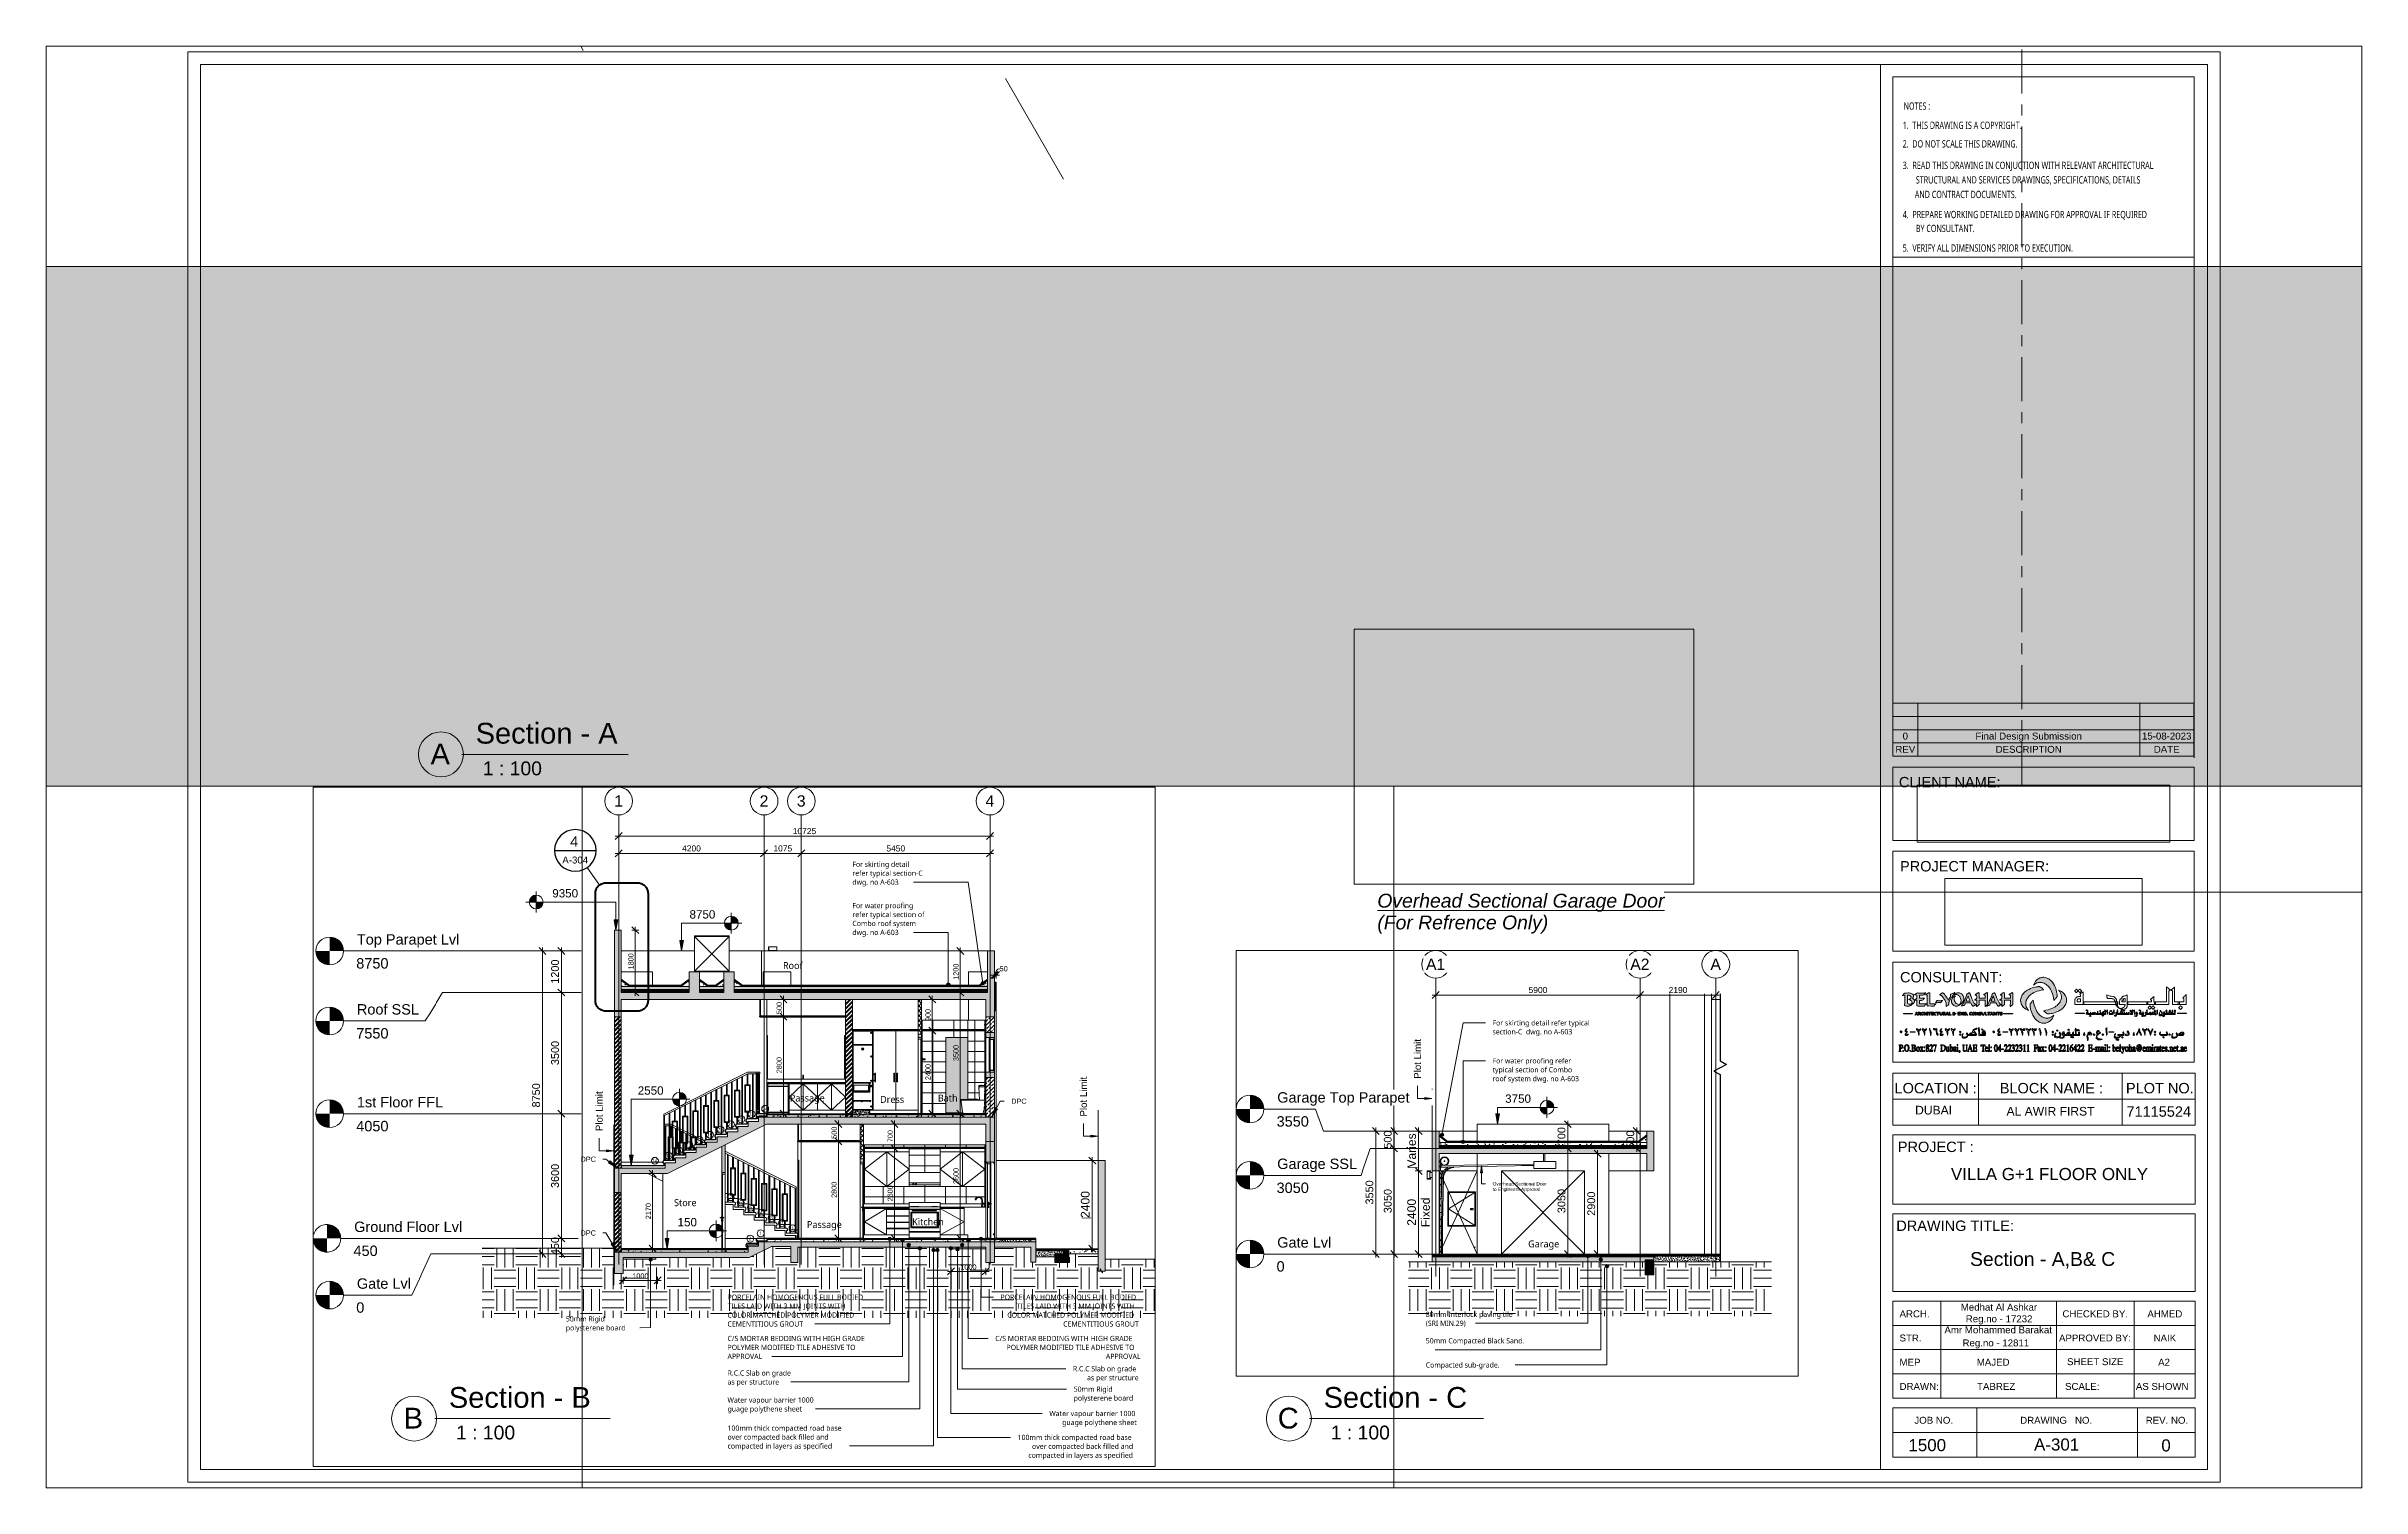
# Paper-space layout 'Layout1' of a CAD drawing. Header units: millimetres. Extents: x -33 to 635, y -3 to 414.
# The model-space entities are those that its viewports show. They can reach past a viewport. Long polylines and large blocks are cut down to what shows.
import ezdxf

# ---------------------------------------------------------------- set-up
doc = ezdxf.new("R2010")
doc.units = ezdxf.units.MM
for name, pattern in [('Callout Boundary', [2.38125, 1.190625, -1.190625]), ('Centre', [31.75, 6.35, -4.75, 15.9, -4.75]), ('Dash', [6.35, 3.175, -3.175]), ('Grid Line', [22.225, 12.7, -3.175, 3.175, -3.175]), ('Hidden', [7.14375, 4.7625, -2.38125]), ('IMPORT-X-REF 1st FLOOR TO BELOW 6th FLOOR COLUMNS-R064$0$CENTER2', [5.625, 3.75, -0.625, 0.625, -0.625])]:
    doc.linetypes.add(name, pattern=pattern)
for name, color, linetype, lineweight in [('A-ANNO-DIMS', 211, 'Continuous', 9), ('A-ANNO-DIMS-100', 211, 'Continuous', 9), ('A-ANNO-NOTE', 131, 'Continuous', 9), ('A-ANNO-SYMB', 150, 'Continuous', 9), ('A-AREA-IDEN', 2, 'Continuous', 9), ('A-CLNG', 13, 'Continuous', 9), ('A-CLNG-PATT', 13, 'Continuous', 35), ('A-DETL', 90, 'Continuous', 9), ('A-DETL-GENF', 92, 'Continuous', 9), ('A-DETL-HDLN', 90, 'Hidden', 9), ('A-DETL-MBND', 5, 'Continuous', 9), ('A-DETL-MEDM', 33, 'Continuous', 25), ('A-DETL-THIN', 151, 'Continuous', 9), ('A-DOOR', 31, 'Continuous', 9), ('A-FLOR', 192, 'Continuous', 9), ('A-FLOR-HRAL', 11, 'Continuous', 9), ('A-FLOR-LEVL', 51, 'Continuous', 9), ('A-FLOR-MCUT', 51, 'Continuous', 9), ('A-FLOR-PATT', 8, 'Continuous', 35), ('A-GENM', 13, 'Continuous', 9), ('A-GLAZ-CURT', 52, 'Continuous', 9), ('A-GLAZ-CWMG', 51, 'Continuous', 9), ('A-WALL', 113, 'Continuous', 9), ('A-WALL-PATT', 111, 'Continuous', 18), ('E-LITE-EQPM', 33, 'Continuous', 9), ('G-ANNO-DIMS', 111, 'Continuous', 9), ('G-ANNO-REFR', 1, 'Dash', 18), ('G-ANNO-SCHD', 231, 'Continuous', 9), ('G-ANNO-TEXT', 231, 'Continuous', 9), ('G-ANNO-TTLB', 6, 'Continuous', 18), ('G-IMPT', 8, 'Continuous', 9), ('P-SANR-FIXT', 6, 'Continuous', 9), ('Q-CASE', 31, 'Continuous', 9), ('Q-SPCQ', 91, 'Continuous', 9), ('S-GRID', 1, 'Continuous', 9), ('S-GRID-IDEN', 1, 'Continuous', 9), ('S-STRS', 31, 'Continuous', 9)]:
    doc.layers.add(name, color=color, linetype=linetype, lineweight=lineweight)
doc.layers.add('G-ANNO-NPLT', color=191, linetype='Continuous', plot=False)
doc.styles.add('Arial', font='arial.ttf', dxfattribs={"height": 300})
doc.styles.add('Arial_1', font='arial.ttf', dxfattribs={"height": 325})
doc.styles.add('Arial_10', font='arial.ttf', dxfattribs={"height": 250})
doc.styles.add('Arial_11', font='arial.ttf', dxfattribs={"height": 100})
doc.styles.add('Arial_12', font='arial.ttf', dxfattribs={"height": 3})
doc.styles.add('Arial_13', font='arial.ttf', dxfattribs={"height": 2})
doc.styles.add('Arial_14', font='arial.ttf', dxfattribs={"height": 2.5})
doc.styles.add('Arial_15', font='arial.ttf', dxfattribs={"height": 3.5})
doc.styles.add('Arial_16', font='arial.ttf', dxfattribs={"height": 4})
doc.styles.add('Arial_17', font='arial.ttf', dxfattribs={"height": 6})
doc.styles.add('Arial_2', font='arial.ttf', dxfattribs={"height": 240})
doc.styles.add('Arial_3', font='arial.ttf', dxfattribs={"height": 225})
doc.styles.add('Arial_4', font='arial.ttf', dxfattribs={"height": 150})
doc.styles.add('Arial_5', font='arial.ttf', dxfattribs={"height": 200})
doc.styles.add('Arial_7', font='arial.ttf', dxfattribs={"height": 250})
doc.styles.add('Arial_9', font='arial.ttf', dxfattribs={"height": 175})
doc.styles.add('Arial_I', font='ariali.ttf', dxfattribs={"height": 4})
doc.styles.add('Lucida Sans Unicode', font='l_10646.ttf', dxfattribs={"height": 200})
doc.styles.add('Lucida Sans Unicode_1', font='l_10646.ttf', dxfattribs={"height": 100})
doc.styles.add('Lucida Sans Unicode_2', font='l_10646.ttf', dxfattribs={"height": 150})
doc.styles.add('Lucida Sans Unicode_3', font='l_10646.ttf', dxfattribs={"width": 0.7, "height": 2.1})
doc.dimstyles.new('100', dxfattribs={"dimscale": 304.8, "dimtxt": 153.03891, "dimasz": 0.656168, "dimexe": 0.328084, "dimexo": 0.0625, "dimgap": 0.016404, "dimtad": 1, "dimdec": 0, "dimzin": 0, "dimdsep": 46, "dimtxsty": 'Arial_4', "dimblk1": 'OBLIQUE', "dimblk2": 'OBLIQUE', "dimsah": 1, "dimcen": 0.09, "dimdle": 0.328084, "dimazin": 0, "dimtfac": 1, "dimtdec": 4, "dimtix": 1, "dimtmove": 0, "dimatfit": 3, "dimfxl": 0.328084, "dimfxlon": 1, "dimtvp": 1, "dimtolj": 1, "dimtzin": 0, "dimarcsym": 2})
doc.dimstyles.new('100_1', dxfattribs={"dimscale": 304.8, "dimtxt": 153.03891, "dimasz": 0.656168, "dimexe": 0.328084, "dimexo": 0.0625, "dimgap": 0.016404, "dimtad": 1, "dimdec": 0, "dimzin": 0, "dimdsep": 46, "dimtxsty": 'Arial_4', "dimblk1": 'OBLIQUE', "dimblk2": 'OBLIQUE', "dimsah": 1, "dimcen": 0.09, "dimdle": 0.328084, "dimazin": 0, "dimtfac": 1, "dimtdec": 4, "dimtix": 1, "dimtmove": 1, "dimatfit": 3, "dimfxl": 0.328084, "dimfxlon": 1, "dimtvp": 1, "dimtolj": 1, "dimtzin": 0, "dimarcsym": 2})
doc.dimstyles.new('25', dxfattribs={"dimscale": 304.8, "dimtxt": 255.06485, "dimasz": 0.656168, "dimexe": 0.328084, "dimexo": 0.0625, "dimgap": 0.016404, "dimtad": 1, "dimdec": 0, "dimzin": 0, "dimdsep": 46, "dimtxsty": 'Arial_7', "dimblk1": 'OBLIQUE', "dimblk2": 'OBLIQUE', "dimsah": 1, "dimcen": 0.09, "dimdle": 0.328084, "dimazin": 0, "dimtfac": 1, "dimtdec": 4, "dimtix": 1, "dimtmove": 0, "dimatfit": 3, "dimfxl": 0.328084, "dimfxlon": 1, "dimtvp": 1, "dimtolj": 1, "dimtzin": 0, "dimarcsym": 2})
doc.dimstyles.new('25_1', dxfattribs={"dimscale": 304.8, "dimtxt": 255.06485, "dimasz": 0.656168, "dimexe": 0.328084, "dimexo": 0.0625, "dimgap": 0.016404, "dimtad": 1, "dimdec": 0, "dimzin": 0, "dimdsep": 46, "dimtxsty": 'Arial_10', "dimblk1": 'OBLIQUE', "dimblk2": 'OBLIQUE', "dimsah": 1, "dimcen": 0.09, "dimdle": 0.328084, "dimazin": 0, "dimtfac": 1, "dimtdec": 4, "dimtix": 1, "dimtmove": 0, "dimatfit": 3, "dimfxl": 0.328084, "dimfxlon": 1, "dimtvp": 1, "dimtolj": 1, "dimtzin": 0, "dimarcsym": 2})
doc.dimstyles.new('Ele-dim-100', dxfattribs={"dimscale": 304.8, "dimtxt": 229.558365, "dimasz": 0.656168, "dimexe": 0.492126, "dimexo": 0.0625, "dimgap": 0.016404, "dimtad": 1, "dimdec": 0, "dimrnd": 5, "dimzin": 0, "dimdsep": 46, "dimtxsty": 'Arial_3', "dimblk1": 'OBLIQUE', "dimblk2": 'OBLIQUE', "dimsah": 1, "dimcen": 0.09, "dimdle": 0.328084, "dimazin": 0, "dimtfac": 1, "dimtdec": 4, "dimtix": 1, "dimtmove": 0, "dimatfit": 3, "dimfxl": 0.787402, "dimfxlon": 1, "dimtvp": 1, "dimtolj": 1, "dimtzin": 0, "dimarcsym": 2})
doc.dimstyles.new('Ele-dim-100_1', dxfattribs={"dimscale": 304.8, "dimtxt": 229.558365, "dimasz": 0.656168, "dimexe": 0.492126, "dimexo": 0.0625, "dimgap": 0.016404, "dimtad": 1, "dimdec": 0, "dimrnd": 5, "dimzin": 0, "dimdsep": 46, "dimtxsty": 'Arial_3', "dimblk1": 'OBLIQUE', "dimblk2": 'OBLIQUE', "dimsah": 1, "dimcen": 0.09, "dimdle": 0.328084, "dimazin": 0, "dimtfac": 1, "dimtdec": 4, "dimtix": 1, "dimtmove": 2, "dimatfit": 3, "dimfxl": 0.787402, "dimfxlon": 1, "dimtvp": 1, "dimtolj": 1, "dimtzin": 0, "dimarcsym": 2})
doc.dimstyles.new('grid-dim', dxfattribs={"dimscale": 304.8, "dimtxt": 178.545395, "dimasz": 0.656168, "dimexe": 0.328084, "dimexo": 0.0625, "dimgap": 0.016404, "dimtad": 1, "dimdec": 0, "dimzin": 0, "dimdsep": 46, "dimtxsty": 'Arial_9', "dimblk1": 'OBLIQUE', "dimblk2": 'OBLIQUE', "dimsah": 1, "dimcen": 0.09, "dimdle": 0.328084, "dimazin": 0, "dimtfac": 1, "dimtdec": 4, "dimtix": 1, "dimtmove": 0, "dimatfit": 3, "dimfxl": 0.328084, "dimfxlon": 1, "dimtvp": 1, "dimtolj": 1, "dimtzin": 0, "dimarcsym": 2})
picture_1 = doc.add_image_def('image1.png', size_in_pixel=(600, 450))
picture_2 = doc.add_image_def('image2.jpeg', size_in_pixel=(714, 241))
picture_3 = doc.add_image_def('image3.jpeg', size_in_pixel=(646, 145))
pattern_1 = [(45, (33405.6, 4690), (-62.8618, 62.8618), []), (45, (33405.6, 4785.25), (-62.8618, 62.8618), [])]
pattern_2 = [(0, (33405.6, 4690), (406.4, 101.6), [33.528, -271.272, 33.528, -271.272, -1625.6]), (0, (33405.6, 4690), (406.4, 101.6), [-609.6, 33.528, -576.072, 33.528, -271.272, -711.2]), (0, (33405.6, 4690), (406.4, 101.6), [-1524, 33.528, -169.672, 33.528, -474.472]), (120, (33558, 4740.8), (-291.1882, 301.1527), [33.528, -271.272, 33.528, -271.272, -1625.6]), (120, (33558, 4740.8), (-291.1882, 301.1527), [-609.6, 33.528, -576.072, 33.528, -271.272, -711.2]), (120, (33558, 4740.8), (-291.1882, 301.1527), [-1524, 33.528, -169.672, 33.528, -474.472]), (240, (33608.8, 4944), (-115.2118, -402.7527), [33.528, -271.272, 33.528, -271.272, -1625.6]), (240, (33608.8, 4944), (-115.2118, -402.7527), [-609.6, 33.528, -576.072, 33.528, -271.272, -711.2]), (240, (33608.8, 4944), (-115.2118, -402.7527), [-1524, 33.528, -169.672, 33.528, -474.472])]
pattern_3 = [(45, (33405.6, 4690), (-70.7107, 70.7107), []), (135, (33405.6, 4690), (-70.7107, -70.7107), [])]
pattern_4 = [(0, (33405.597, 4690), (121.92, 30.48), [10.058, -81.382, 10.058, -81.382, -487.68]), (0, (33405.597, 4690), (121.92, 30.48), [-182.88, 10.058, -172.822, 10.058, -81.382, -213.36]), (0, (33405.597, 4690), (121.92, 30.48), [-457.2, 10.058, -50.902, 10.058, -142.342]), (120, (33451.317, 4705.24), (-87.35645, 90.34582), [10.058, -81.382, 10.058, -569.062]), (120, (33451.317, 4705.24), (-87.35645, 90.34582), [-101.498, -81.382, 10.058, -172.822, -304.8]), (120, (33451.317, 4705.24), (-87.35645, 90.34582), [-365.76, 10.058, -81.382, 10.058, -203.302]), (120, (33451.317, 4705.24), (-87.35645, 90.34582), [-467.258, -50.902, 10.058, -142.342]), (240, (33466.557, 4766.2), (-34.56355, -120.82582), [10.058, -81.382, 10.058, -569.062]), (240, (33466.557, 4766.2), (-34.56355, -120.82582), [-101.498, -81.382, 10.058, -172.822, -304.8]), (240, (33466.557, 4766.2), (-34.56355, -120.82582), [-365.76, 10.058, -81.382, 10.058, -203.302]), (240, (33466.557, 4766.2), (-34.56355, -120.82582), [-467.258, -50.902, 10.058, -142.342])]
pattern_5 = [(45, (33405.597, 4690), (-21.2132, 21.2132), [])]
pattern_6 = [(0, (54060.36, 4690), (406.4, 101.6), [33.528, -271.272, 33.528, -271.272, -1625.6]), (0, (54060.36, 4690), (406.4, 101.6), [-609.6, 33.528, -576.072, 33.528, -271.272, -711.2]), (0, (54060.36, 4690), (406.4, 101.6), [-1524, 33.528, -169.672, 33.528, -474.472]), (120, (54212.76, 4740.8), (-291.1882, 301.1527), [33.528, -271.272, 33.528, -271.272, -1625.6]), (120, (54212.76, 4740.8), (-291.1882, 301.1527), [-609.6, 33.528, -576.072, 33.528, -271.272, -711.2]), (120, (54212.76, 4740.8), (-291.1882, 301.1527), [-1524, 33.528, -169.672, 33.528, -474.472]), (240, (54263.56, 4944), (-115.2118, -402.7527), [33.528, -271.272, 33.528, -271.272, -1625.6]), (240, (54263.56, 4944), (-115.2118, -402.7527), [-609.6, 33.528, -576.072, 33.528, -271.272, -711.2]), (240, (54263.56, 4944), (-115.2118, -402.7527), [-1524, 33.528, -169.672, 33.528, -474.472])]
pattern_7 = [(0, (54060.36, 4690), (121.92, 30.48), [10.058, -81.382, 10.058, -81.382, -487.68]), (0, (54060.36, 4690), (121.92, 30.48), [-182.88, 10.058, -172.822, 10.058, -81.382, -213.36]), (0, (54060.36, 4690), (121.92, 30.48), [-457.2, 10.058, -50.902, 10.058, -142.342]), (120, (54106.08, 4705.24), (-87.35645, 90.34582), [10.058, -81.382, 10.058, -569.062]), (120, (54106.08, 4705.24), (-87.35645, 90.34582), [-101.498, -81.382, 10.058, -172.822, -304.8]), (120, (54106.08, 4705.24), (-87.35645, 90.34582), [-365.76, 10.058, -81.382, 10.058, -203.302]), (120, (54106.08, 4705.24), (-87.35645, 90.34582), [-467.258, -50.902, 10.058, -142.342]), (240, (54121.32, 4766.2), (-34.56355, -120.82582), [10.058, -81.382, 10.058, -569.062]), (240, (54121.32, 4766.2), (-34.56355, -120.82582), [-101.498, -81.382, 10.058, -172.822, -304.8]), (240, (54121.32, 4766.2), (-34.56355, -120.82582), [-365.76, 10.058, -81.382, 10.058, -203.302]), (240, (54121.32, 4766.2), (-34.56355, -120.82582), [-467.258, -50.902, 10.058, -142.342])]
pattern_8 = [(45, (54060.36, 4690), (-21.2132, 21.2132), [])]

psp = doc.layouts.get("Layout1")

# ---------------------------------------------------------------- texts
at = {"layer": 'G-ANNO-SCHD', "char_height": 2, "attachment_point": 2, "line_spacing_factor": 0.941778, "style": 'Arial_13'}
for s, insert, width in [('0', (503.56, 215.43), 1.8609), ('Final Design Submission', (539.19, 215.43), 36.7033), ('15-08-2023', (579.05, 215.43), 17.0907), ('REV', (503.56, 211.6), 6.8559), ('DESCRIPTION', (539.19, 211.6), 22.7712), ('DATE', (579.05, 211.6), 8.8881)]:
    psp.add_mtext(s, dxfattribs=dict(at, insert=insert, width=width))
at = {"layer": 'G-ANNO-TEXT', "color": 7, "char_height": 4, "attachment_point": 1, "style": 'Arial_I'}
for s, insert, width in [('\\LOverhead Sectional Garage Door', (351.06, 168.9), 100.9325), ('\\fArial|b0|i1|c0|p34|; ', (434.33, 168.9), 1.924), ('(For Refrence Only)', (351.06, 162.61), 60.1266)]:
    psp.add_mtext(s, dxfattribs=dict(at, insert=insert, width=width))
at = {"layer": 'G-ANNO-TTLB', "lineweight": 9, "attachment_point": 1}
for s, insert, char_height, width, style in [('Section - A', (90.62, 218.25), 6, 50.1856, 'Arial_17'), ('A', (77.59, 212.26), 6, 6.8143, 'Arial_17'), (' 1 : 100', (91.13, 207.1), 4, 22.7679, 'Arial_16'), ('Section - A,B& C', (522.25, 65.42), 4, 51.308, 'Arial_16'), ('Section - B', (82.88, 26.45), 6, 50.1856, 'Arial_17'), ('Section - C', (335.54, 26.45), 6, 50.7468, 'Arial_17'), ('B', (69.85, 20.47), 6, 6.8143, 'Arial_17'), ('C', (322.29, 20.47), 6, 7.3755, 'Arial_17'), (' 1 : 100', (83.39, 15.31), 4, 22.7679, 'Arial_16'), (' 1 : 100', (336.05, 15.31), 4, 22.7679, 'Arial_16'), ('A-301', (540.74, 11.6), 3.5, 16.1139, 'Arial_15'), ('0', (577.5, 11.35), 3.5, 3.3671, 'Arial_15')]:
    psp.add_mtext(s, dxfattribs=dict(at, insert=insert, char_height=char_height, width=width, style=style))

msp = doc.modelspace()

# ---------------------------------------------------------------- texts
at = {"layer": 'A-ANNO-NOTE', "char_height": 100, "attachment_point": 1, "style": 'Lucida Sans Unicode_1'}
for s, insert, width in [('24', (31778.8, 4242.28), 208.4387), ('23', (31388.04, 4092.28), 208.4387), ('22', (31088.04, 3942.28), 208.4387), ('21', (30788.04, 3792.28), 208.4387), ('20', (30488.04, 3642.28), 208.4387), ('19', (30188.04, 3492.28), 208.4387), ('18', (29888.04, 3342.28), 208.4387), ('17', (29588.04, 3192.28), 208.4387), ('16', (29288.04, 3042.28), 208.4387), ('15', (28988.04, 2892.28), 208.4387), ('14', (28593.04, 2742.28), 208.4387), ('7', (30828.54, 1692.28), 104.2194), ('6', (31111.04, 1542.28), 104.2194), ('5', (31411.04, 1392.28), 104.2194), ('4', (31711.04, 1242.28), 104.2194), ('3', (32011.04, 1092.28), 104.2194), ('2', (32311.04, 942.28), 104.2194), ('1', (32611.04, 792.28), 104.2194), ('1', (31691.04, 646.57), 104.2194), ('2', (31391.04, 496.57), 104.2194)]:
    msp.add_mtext(s, dxfattribs=dict(at, insert=insert, width=width))
at = {"layer": 'A-ANNO-SYMB', "attachment_point": 1}
for s, insert, char_height, width, style in [('4', (26228.11, 12060.74), 300, 288.6075, 'Arial'), ('A-304', (26001.55, 11476.81), 200, 921.9406, 'Arial_5')]:
    msp.add_mtext(s, dxfattribs=dict(at, insert=insert, char_height=char_height, width=width, style=style))
at = {"layer": 'A-AREA-IDEN', "char_height": 200, "attachment_point": 1, "style": 'Lucida Sans Unicode'}
for s, insert, width in [('Roof', (32375.27, 8429.01), 761.6031), ('Bath', (36847.96, 4603.04), 737.5525), ('Passage', (32574.23, 4603.04), 1338.8181), ('Dress', (35181.07, 4563.04), 945.9912), ('Store', (29228.94, 1581), 857.8056), ('Kitchen', (36106.34, 1029.27), 1250.6325), ('Passage', (33066.98, 949.27), 1338.8181), ('Garage', (53180.86, 390.72), 1186.4975)]:
    msp.add_mtext(s, dxfattribs=dict(at, insert=insert, width=width))
at = {"layer": 'A-FLOR-LEVL', "char_height": 300, "attachment_point": 1, "style": 'Arial', "bg_fill": 3, "box_fill_scale": 1.25, "bg_fill_color": 256, "bg_fill_true_color": 13158600, "bg_fill_transparency": 0}
for s, insert, width in [('Top Parapet Lvl', (20068.41, 9234.39), 3663.7119), ('8750', (20049.64, 8542.55), 1154.43), ('Roof SSL', (20068.41, 7214.21), 2212.6575), ('7550', (20049.64, 6522.38), 1154.43), ('1st Floor FFL', (20068.41, 4534.39), 3062.4462), ('3550', (45914.16, 3979.64), 1154.43), ('4050', (20049.64, 3842.55), 1154.43), ('Garage SSL', (45932.93, 2754.47), 2845.9906), ('3050', (45914.16, 2062.63), 1154.43), ('Ground Floor Lvl', (19988.41, 934.39), 3848.1), ('Gate Lvl', (45932.93, 484.39), 1932.0669), ('450', (19969.64, 242.55), 865.8225), ('0', (45914.16, -207.45), 288.6075), ('Gate Lvl', (20068.41, -704.29), 1932.0669), ('0', (20049.64, -1396.12), 288.6075)]:
    msp.add_mtext(s, dxfattribs=dict(at, insert=insert, width=width))
at = {"layer": 'G-ANNO-DIMS', "char_height": 240, "attachment_point": 1, "line_spacing_factor": 0.941778, "style": 'Arial_2'}
for s, insert, width in [('9350', (25711.88, 10536.19), 893.2442), ('8750', (29676.01, 9926.49), 893.2442), ('2550', (28180.96, 4840.8), 893.2442), ('3750', (52516.74, 4606.99), 893.2442), ('150', (29331.06, 1038.46), 669.9332)]:
    msp.add_mtext(s, dxfattribs=dict(at, insert=insert, width=width))
at = {"layer": 'G-ANNO-TEXT', "color": 7, "attachment_point": 1}
for s, insert, char_height, width, style in [('For skirting detail ', (34379.85, 11329.47), 150, 2276.7925, 'Lucida Sans Unicode_2'), ('refer typical section-C ', (34379.85, 11071.5), 150, 2821.94, 'Lucida Sans Unicode_2'), ('dwg. no A-603', (34379.85, 10813.53), 150, 1891.9825, 'Lucida Sans Unicode_2'), ('For water proofing ', (34379.85, 10136.1), 150, 2405.0625, 'Lucida Sans Unicode_2'), ('refer typical section of ', (34379.85, 9878.13), 150, 2821.94, 'Lucida Sans Unicode_2'), ('Combo roof system ', (34379.85, 9620.17), 150, 2533.3325, 'Lucida Sans Unicode_2'), ('dwg. no A-603', (34379.85, 9362.2), 150, 1891.9825, 'Lucida Sans Unicode_2'), ('For skirting detail refer typical ', (52151.64, 6749.78), 150, 3840.0831, 'Lucida Sans Unicode_2'), ('section-C  dwg. no A-603', (52151.64, 6491.81), 150, 3270.885, 'Lucida Sans Unicode_2'), ('For water proofing refer ', (52151.64, 5653.9), 150, 3078.48, 'Lucida Sans Unicode_2'), ('typical section of Combo ', (52151.64, 5395.93), 150, 3174.6825, 'Lucida Sans Unicode_2'), ('roof system dwg. no A-603', (52151.64, 5137.96), 150, 3447.2562, 'Lucida Sans Unicode_2'), ('DPC', (38968.67, 4486.68), 150, 537.1306, 'Arial_4'), ('DPC', (26530.15, 2811.91), 150, 537.1306, 'Arial_4'), ('Overhead Sectional Door ', (52151.64, 2077.02), 100, 1924.05, 'Arial_11'), ('to Engineers Approval', (52151.64, 1918.27), 100, 1643.4594, 'Arial_11'), ('DPC', (26530.15, 681.91), 150, 537.1306, 'Arial_4'), ('PORCELAIN HOMOGENOUS FULL BODIED ', (30773.71, -1172.15), 150, 5058.6481, 'Lucida Sans Unicode_2'), ('PORCELAIN HOMOGENOUS FULL BODIED ', (38656.32, -1172.15), 150, 5002.53, 'Lucida Sans Unicode_2'), ('TILES LAID WITH 3 MM JOINTS WITH ', (30773.71, -1430.12), 150, 4513.5006, 'Lucida Sans Unicode_2'), ('TILES LAID WITH 3 MM JOINTS WITH ', (39125.95, -1430.12), 150, 4433.3319, 'Lucida Sans Unicode_2'), ('80mm Interlock paving tile ', (50223.05, -1668.23), 150, 3431.2225, 'Lucida Sans Unicode_2'), ('COLOR MATCHED POLYMER MODIFIED  ', (30773.71, -1688.08), 150, 4922.3613, 'Lucida Sans Unicode_2'), ('COLOR MATCHED POLYMER MODIFIED  ', (38854.76, -1688.08), 150, 4762.0238, 'Lucida Sans Unicode_2'), ('50mm Rigid ', (26104, -1799.39), 150, 1587.3412, 'Lucida Sans Unicode_2'), ('(SRI MIN.29)', (50223.05, -1926.2), 150, 1499.1556, 'Lucida Sans Unicode_2'), ('CEMENTITIOUS GROUT', (30773.71, -1946.05), 150, 2805.9062, 'Lucida Sans Unicode_2'), ('CEMENTITIOUS GROUT', (40468.71, -1946.05), 150, 2805.9062, 'Lucida Sans Unicode_2'), ('polysterene board ', (26104, -2057.36), 150, 2340.9275, 'Lucida Sans Unicode_2'), ('C/S MORTAR BEDDING WITH HIGH GRADE ', (30773.71, -2365.09), 150, 5259.07, 'Lucida Sans Unicode_2'), ('C/S MORTAR BEDDING WITH HIGH GRADE ', (38507.5, -2365.09), 150, 5178.9013, 'Lucida Sans Unicode_2'), ('50mm Compacted Black Sand.', (50223.05, -2430.37), 150, 3775.9481, 'Lucida Sans Unicode_2'), ('POLYMER MODIFIED TILE ADHESIVE TO ', (30773.71, -2623.06), 150, 4866.2431, 'Lucida Sans Unicode_2'), ('POLYMER MODIFIED TILE ADHESIVE TO ', (38831.61, -2623.06), 150, 4786.0744, 'Lucida Sans Unicode_2'), ('APPROVAL', (30773.71, -2881.03), 150, 1306.7506, 'Lucida Sans Unicode_2'), ('APPROVAL', (41702.34, -2881.03), 150, 1306.7506, 'Lucida Sans Unicode_2'), ('Compacted sub-grade.', (50223.05, -3128.87), 150, 2886.075, 'Lucida Sans Unicode_2'), ('R.C.C Slab on grade ', (40747.77, -3239.55), 150, 2461.1806, 'Lucida Sans Unicode_2'), ('R.C.C Slab on grade ', (30773.71, -3361.3), 150, 2541.3494, 'Lucida Sans Unicode_2'), ('as per structure', (41157.88, -3497.52), 150, 1964.1344, 'Lucida Sans Unicode_2'), ('as per structure', (30773.71, -3619.27), 150, 1964.1344, 'Lucida Sans Unicode_2'), ('50mm Rigid ', (40771.14, -3827.83), 150, 1587.3412, 'Lucida Sans Unicode_2'), ('polysterene board ', (40771.14, -4085.79), 150, 2340.9275, 'Lucida Sans Unicode_2'), ('Water vapour barrier 1000 ', (30773.71, -4141.3), 150, 3367.0875, 'Lucida Sans Unicode_2'), ('guage polythene sheet', (30773.71, -4399.27), 150, 2837.9738, 'Lucida Sans Unicode_2'), ('Water vapour barrier 1000 ', (40068.38, -4530.92), 150, 3286.9187, 'Lucida Sans Unicode_2'), ('guage polythene sheet', (40438.8, -4788.89), 150, 2837.9738, 'Lucida Sans Unicode_2'), ('100mm thick compacted road base ', (30773.71, -4953.12), 150, 4457.3825, 'Lucida Sans Unicode_2'), ('over compacted back filled and ', (30773.71, -5211.09), 150, 3976.37, 'Lucida Sans Unicode_2'), ('100mm thick compacted road base ', (39152.72, -5220.98), 150, 4401.2644, 'Lucida Sans Unicode_2'), ('compacted in layers as specified', (30773.71, -5469.06), 150, 4024.4713, 'Lucida Sans Unicode_2'), ('over compacted back filled and ', (39569.44, -5478.95), 150, 3896.2013, 'Lucida Sans Unicode_2'), ('compacted in layers as specified', (39463.6, -5736.92), 150, 4024.4713, 'Lucida Sans Unicode_2')]:
    msp.add_mtext(s, dxfattribs=dict(at, insert=insert, char_height=char_height, width=width, style=style))
at = {"layer": 'G-ANNO-TEXT', "color": 7, "char_height": 200, "width": 1435.0206, "attachment_point": 1, "rotation": 90, "style": 'Arial_5'}
for insert in [(49884.83, 5060.12), (40953.68, 3968.91), (26966.18, 3547.91)]:
    msp.add_mtext('Plot Limit', dxfattribs=dict(at, insert=insert))

# ---------------------------------------------------------------- blocks, each defined once
blk = doc.blocks.new('1500-tiltle-sheet-A2 - logo-1_dwg_logo1-1667610-Section - A_B_ C')
at = {"layer": 'G-IMPT', "lineweight": 18}
h = blk.add_hatch(color=256, dxfattribs=at)
edge = h.paths.add_edge_path()
edge.add_line((764.62, 165.64), (764.57, 165.6))
edge.add_line((764.67, 165.69), (764.62, 165.64))
edge = h.paths.add_edge_path()
edge.add_line((770.56, 161.27), (770.53, 161.24))
edge.add_line((770.6, 161.33), (770.56, 161.27))
edge = h.paths.add_edge_path()
edge.add_line((771.42, 162.34), (771.37, 162.26))
edge.add_line((771.44, 162.39), (771.42, 162.34))
edge = h.paths.add_edge_path()
edge.add_line((771.45, 162.5), (771.44, 162.44))
edge.add_line((771.45, 162.58), (771.45, 162.5))
edge = h.paths.add_edge_path()
edge.add_line((770.37, 166.04), (770.06, 166.49))
edge.add_line((770.06, 166.49), (769.88, 166.69))
edge.add_line((769.88, 166.69), (769.69, 166.89))
edge.add_line((769.69, 166.89), (769.49, 167.08))
edge.add_line((769.49, 167.08), (769.27, 167.25))
edge.add_line((769.27, 167.25), (769.04, 167.41))
edge.add_line((769.04, 167.41), (768.78, 167.55))
edge.add_line((768.78, 167.55), (768.52, 167.67))
edge.add_line((768.52, 167.67), (768.24, 167.77))
edge.add_line((768.24, 167.77), (767.94, 167.85))
edge.add_line((767.94, 167.85), (767.62, 167.9))
edge.add_line((767.62, 167.9), (767.28, 167.9))
edge.add_line((767.28, 167.9), (767.1, 167.87))
edge.add_line((767.1, 167.87), (766.9, 167.84))
edge.add_line((766.9, 167.84), (766.68, 167.78))
edge.add_line((766.68, 167.78), (766.44, 167.7))
edge.add_line((766.44, 167.7), (766.19, 167.59))
edge.add_line((766.19, 167.59), (765.94, 167.44))
edge.add_line((765.94, 167.44), (765.68, 167.25))
edge.add_line((765.68, 167.25), (765.44, 167.03))
edge.add_line((765.44, 167.03), (765.19, 166.75))
edge.add_line((765.19, 166.75), (764.96, 166.42))
edge.add_line((764.96, 166.42), (764.76, 166.04))
edge.add_line((764.76, 166.04), (764.57, 165.6))
edge.add_line((764.67, 165.69), (764.76, 165.76))
edge.add_line((764.86, 165.83), (764.76, 165.76))
edge.add_line((764.86, 165.83), (764.98, 165.91))
edge.add_line((764.98, 165.91), (765.26, 166.08))
edge.add_line((765.26, 166.08), (765.62, 166.25))
edge.add_line((765.62, 166.25), (765.81, 166.32))
edge.add_line((765.81, 166.32), (766.02, 166.38))
edge.add_line((766.02, 166.38), (766.24, 166.41))
edge.add_line((766.24, 166.41), (766.47, 166.43))
edge.add_line((766.47, 166.43), (766.7, 166.43))
edge.add_line((766.7, 166.43), (766.94, 166.39))
edge.add_line((766.94, 166.39), (767.19, 166.34))
edge.add_line((767.19, 166.34), (767.45, 166.26))
edge.add_line((767.45, 166.26), (767.71, 166.15))
edge.add_line((767.71, 166.15), (767.96, 166.02))
edge.add_line((767.96, 166.02), (768.23, 165.85))
edge.add_line((768.23, 165.85), (768.49, 165.65))
edge.add_line((768.49, 165.65), (768.75, 165.42))
edge.add_line((768.75, 165.42), (769, 165.15))
edge.add_line((769, 165.15), (769.25, 164.84))
edge.add_line((769.25, 164.84), (769.48, 164.47))
edge.add_line((769.48, 164.47), (769.69, 164.07))
edge.add_line((769.69, 164.07), (769.9, 163.61))
edge.add_line((769.9, 163.61), (770.09, 163.11))
edge.add_line((770.09, 163.11), (770.25, 162.54))
edge.add_line((770.25, 162.54), (770.4, 161.92))
edge.add_line((770.4, 161.92), (770.53, 161.24))
edge.add_line((770.6, 161.33), (770.66, 161.38))
edge.add_line((770.66, 161.38), (770.79, 161.53))
edge.add_line((770.79, 161.53), (770.95, 161.71))
edge.add_line((770.95, 161.71), (771.25, 162.1))
edge.add_line((771.25, 162.1), (771.37, 162.26))
edge.add_line((771.44, 162.39), (771.44, 162.44))
edge.add_line((771.45, 162.58), (771.44, 162.69))
edge.add_line((771.43, 162.82), (771.44, 162.69))
edge.add_line((771.43, 162.82), (771.42, 162.97))
edge.add_line((771.42, 162.97), (771.37, 163.31))
edge.add_line((771.37, 163.31), (771.29, 163.71))
edge.add_line((771.29, 163.71), (771.18, 164.15))
edge.add_line((771.18, 164.15), (771.05, 164.61))
edge.add_line((771.05, 164.61), (770.86, 165.09))
edge.add_line((770.86, 165.09), (770.64, 165.57))
edge.add_line((770.64, 165.57), (770.37, 166.04))
edge = h.paths.add_edge_path()
edge.add_line((763.61, 160.09), (763.6, 160.03))
edge.add_line((763.61, 160.13), (763.61, 160.09))
edge = h.paths.add_edge_path()
edge.add_line((764.45, 161.2), (764.39, 161.14))
edge.add_line((764.49, 161.25), (764.45, 161.2))
edge = h.paths.add_edge_path()
edge.add_line((769.37, 155.27), (769.11, 155.09))
edge.add_line((769.11, 155.09), (768.86, 154.94))
edge.add_line((768.86, 154.94), (768.61, 154.83))
edge.add_line((768.61, 154.83), (768.37, 154.74))
edge.add_line((768.37, 154.74), (768.15, 154.68))
edge.add_line((768.15, 154.68), (767.95, 154.65))
edge.add_line((767.95, 154.65), (767.78, 154.63))
edge.add_line((767.63, 154.62), (767.78, 154.63))
edge.add_line((767.63, 154.62), (767.45, 154.62))
edge.add_line((767.43, 154.63), (767.45, 154.62))
edge.add_line((767.43, 154.63), (767.11, 154.68))
edge.add_line((767.11, 154.68), (766.81, 154.76))
edge.add_line((766.81, 154.76), (766.53, 154.85))
edge.add_line((766.53, 154.85), (766.27, 154.97))
edge.add_line((766.27, 154.97), (766.01, 155.12))
edge.add_line((766.01, 155.12), (765.78, 155.28))
edge.add_line((765.78, 155.28), (765.56, 155.45))
edge.add_line((765.56, 155.45), (765.36, 155.63))
edge.add_line((765.36, 155.63), (765.17, 155.84))
edge.add_line((765.17, 155.84), (764.99, 156.04))
edge.add_line((764.99, 156.04), (764.68, 156.49))
edge.add_line((764.68, 156.49), (764.41, 156.95))
edge.add_line((764.41, 156.95), (764.19, 157.44))
edge.add_line((764.19, 157.44), (764.01, 157.92))
edge.add_line((764.01, 157.92), (763.87, 158.38))
edge.add_line((763.87, 158.38), (763.76, 158.82))
edge.add_line((763.76, 158.82), (763.68, 159.22))
edge.add_line((763.68, 159.22), (763.64, 159.55))
edge.add_line((763.62, 159.71), (763.64, 159.55))
edge.add_line((763.62, 159.71), (763.61, 159.83))
edge.add_line((763.6, 159.94), (763.61, 159.83))
edge.add_line((763.6, 159.94), (763.6, 160.03))
edge.add_line((763.61, 160.13), (763.64, 160.19))
edge.add_line((763.68, 160.26), (763.64, 160.19))
edge.add_line((763.68, 160.26), (763.8, 160.43))
edge.add_line((763.8, 160.43), (764.11, 160.81))
edge.add_line((764.11, 160.81), (764.27, 161))
edge.add_line((764.27, 161), (764.39, 161.14))
edge.add_line((764.49, 161.25), (764.53, 161.29))
edge.add_line((764.53, 161.29), (764.65, 160.6))
edge.add_line((764.65, 160.6), (764.8, 159.98))
edge.add_line((764.8, 159.98), (764.96, 159.42))
edge.add_line((764.96, 159.42), (765.15, 158.92))
edge.add_line((765.15, 158.92), (765.36, 158.46))
edge.add_line((765.36, 158.46), (765.57, 158.06))
edge.add_line((765.57, 158.06), (765.81, 157.69))
edge.add_line((765.81, 157.69), (766.05, 157.38))
edge.add_line((766.05, 157.38), (766.3, 157.1))
edge.add_line((766.3, 157.1), (766.56, 156.87))
edge.add_line((766.56, 156.87), (766.82, 156.67))
edge.add_line((766.82, 156.67), (767.09, 156.51))
edge.add_line((767.09, 156.51), (767.35, 156.37))
edge.add_line((767.35, 156.37), (767.6, 156.27))
edge.add_line((767.6, 156.27), (767.86, 156.19))
edge.add_line((767.86, 156.19), (768.11, 156.13))
edge.add_line((768.11, 156.13), (768.35, 156.1))
edge.add_line((768.35, 156.1), (768.58, 156.09))
edge.add_line((768.58, 156.09), (768.81, 156.11))
edge.add_line((768.81, 156.11), (769.03, 156.15))
edge.add_line((769.03, 156.15), (769.24, 156.21))
edge.add_line((769.24, 156.21), (769.44, 156.27))
edge.add_line((769.44, 156.27), (769.79, 156.44))
edge.add_line((769.79, 156.44), (770.07, 156.62))
edge.add_line((770.19, 156.7), (770.07, 156.62))
edge.add_line((770.19, 156.7), (770.3, 156.77))
edge.add_line((770.38, 156.84), (770.3, 156.77))
edge.add_line((770.38, 156.84), (770.43, 156.89))
edge.add_line((770.48, 156.92), (770.43, 156.89))
edge.add_line((770.48, 156.92), (770.3, 156.49))
edge.add_line((770.3, 156.49), (770.09, 156.1))
edge.add_line((770.09, 156.1), (769.86, 155.78))
edge.add_line((769.86, 155.78), (769.62, 155.5))
edge.add_line((769.62, 155.5), (769.37, 155.27))
h = blk.add_hatch(color=256, dxfattribs=at)
edge = h.paths.add_edge_path()
edge.add_line((736.82, 161.22), (736.82, 161.23))
edge.add_line((736.8, 161.2), (736.82, 161.22))
edge = h.paths.add_edge_path()
edge.add_line((736.27, 160.59), (736.29, 160.61))
edge.add_line((736.27, 160.59), (736.27, 160.59))
edge = h.paths.add_edge_path()
edge.add_line((736.31, 160.59), (736.27, 160.59))
edge.add_line((736.4, 160.59), (736.31, 160.59))
edge = h.paths.add_edge_path()
edge.add_line((737.81, 160.58), (737.79, 160.55))
edge.add_line((737.88, 160.65), (737.81, 160.58))
edge = h.paths.add_edge_path()
edge.add_line((738.06, 161.15), (738.2, 161.16))
edge.add_line((738.06, 161.15), (737.9, 161.14))
edge.add_line((737.9, 161.14), (737.74, 161.14))
edge.add_line((737.6, 161.14), (737.74, 161.14))
edge.add_line((737.6, 161.14), (737.5, 161.13))
edge.add_line((737.46, 161.13), (737.26, 161.14))
edge.add_line((737.26, 161.14), (737.09, 161.15))
edge.add_line((736.95, 161.19), (737.09, 161.15))
edge.add_line((736.95, 161.19), (736.82, 161.23))
edge.add_line((736.73, 161.13), (736.8, 161.2))
edge.add_line((736.73, 161.13), (736.64, 161.02))
edge.add_line((736.55, 160.91), (736.64, 161.02))
edge.add_line((736.55, 160.91), (736.45, 160.79))
edge.add_line((736.36, 160.69), (736.45, 160.79))
edge.add_line((736.36, 160.69), (736.29, 160.61))
edge.add_line((736.4, 160.59), (736.52, 160.6))
edge.add_line((736.68, 160.6), (736.52, 160.6))
edge.add_line((736.68, 160.6), (736.83, 160.61))
edge.add_line((736.95, 160.62), (736.83, 160.61))
edge.add_line((736.95, 160.62), (737.05, 160.62))
edge.add_line((737.08, 160.63), (737.05, 160.62))
edge.add_line((737.08, 160.63), (737.32, 160.62))
edge.add_line((737.32, 160.62), (737.54, 160.59))
edge.add_line((737.65, 160.58), (737.54, 160.59))
edge.add_line((737.65, 160.58), (737.79, 160.55))
edge.add_line((737.88, 160.65), (737.96, 160.75))
edge.add_line((738.06, 160.86), (737.96, 160.75))
edge.add_line((738.06, 160.86), (738.17, 160.97))
edge.add_line((738.25, 161.07), (738.17, 160.97))
edge.add_line((738.25, 161.07), (738.31, 161.14))
edge.add_line((738.34, 161.16), (738.31, 161.14))
edge.add_line((738.34, 161.16), (738.33, 161.16))
edge = h.paths.add_edge_path()
edge.add_line((729.52, 160.47), (729.49, 160.38))
edge.add_line((729.52, 160.47), (729.53, 160.59))
edge.add_line((729.53, 160.59), (729.51, 160.77))
edge.add_line((729.51, 160.77), (729.44, 160.94))
edge.add_line((729.44, 160.94), (729.34, 161.09))
edge.add_line((729.34, 161.09), (729.18, 161.23))
edge.add_line((729.18, 161.23), (729.04, 161.33))
edge.add_line((729.04, 161.33), (728.89, 161.39))
edge.add_line((728.75, 161.44), (728.89, 161.39))
edge.add_line((728.75, 161.44), (728.6, 161.45))
edge.add_line((728.6, 161.55), (728.6, 161.45))
edge.add_line((728.6, 161.55), (728.82, 161.61))
edge.add_line((728.82, 161.61), (729.01, 161.71))
edge.add_line((729.11, 161.81), (729.01, 161.71))
edge.add_line((729.11, 161.81), (729.18, 161.91))
edge.add_line((729.23, 162.02), (729.18, 161.91))
edge.add_line((729.23, 162.02), (729.24, 162.15))
edge.add_line((729.23, 162.27), (729.24, 162.15))
edge.add_line((729.23, 162.27), (729.18, 162.38))
edge.add_line((729.12, 162.48), (729.18, 162.38))
edge.add_line((729.12, 162.48), (729.02, 162.57))
edge.add_line((728.88, 162.65), (729.02, 162.57))
edge.add_line((728.88, 162.65), (728.72, 162.7))
edge.add_line((728.72, 162.7), (728.53, 162.74))
edge.add_line((728.53, 162.74), (728.31, 162.75))
edge.add_line((728.17, 162.75), (728.17, 160.32))
edge.add_line((728.17, 160.32), (728.39, 160.24))
edge.add_line((728.39, 160.24), (728.61, 160.18))
edge.add_line((728.61, 160.18), (728.81, 160.14))
edge.add_line((728.81, 160.14), (728.98, 160.13))
edge.add_line((729.11, 160.13), (728.98, 160.13))
edge.add_line((729.11, 160.13), (729.22, 160.15))
edge.add_line((729.31, 160.19), (729.22, 160.15))
edge.add_line((729.31, 160.19), (729.39, 160.23))
edge.add_line((729.45, 160.3), (729.39, 160.23))
edge.add_line((729.45, 160.3), (729.49, 160.38))
edge = h.paths.add_edge_path()
edge.add_line((727.39, 163.28), (727.4, 163.29))
edge.add_line((727.38, 163.26), (727.39, 163.28))
edge = h.paths.add_edge_path()
edge.add_line((726.72, 162.67), (726.74, 162.68))
edge.add_line((726.72, 162.66), (726.72, 162.67))
edge = h.paths.add_edge_path()
edge.add_line((726.74, 162.66), (726.72, 162.66))
edge.add_line((726.83, 162.67), (726.74, 162.66))
edge = h.paths.add_edge_path()
edge.add_line((727.39, 162.71), (727.32, 162.7))
edge.add_line((727.43, 162.71), (727.39, 162.71))
edge = h.paths.add_edge_path()
edge.add_line((727.44, 162.66), (727.43, 162.71))
edge.add_line((727.45, 162.59), (727.44, 162.66))
edge = h.paths.add_edge_path()
edge.add_line((730.05, 161.49), (730.13, 161.38))
edge.add_line((730.05, 161.49), (729.97, 161.59))
edge.add_line((729.86, 161.69), (729.97, 161.59))
edge.add_line((729.86, 161.69), (729.73, 161.77))
edge.add_line((729.59, 161.85), (729.73, 161.77))
edge.add_line((729.59, 161.85), (729.77, 161.97))
edge.add_line((729.77, 161.97), (729.89, 162.12))
edge.add_line((729.89, 162.12), (729.97, 162.28))
edge.add_line((729.97, 162.28), (729.98, 162.47))
edge.add_line((729.98, 162.59), (729.98, 162.47))
edge.add_line((729.98, 162.59), (729.95, 162.71))
edge.add_line((729.9, 162.81), (729.95, 162.71))
edge.add_line((729.9, 162.81), (729.82, 162.92))
edge.add_line((729.73, 163), (729.82, 162.92))
edge.add_line((729.73, 163), (729.61, 163.08))
edge.add_line((729.48, 163.16), (729.61, 163.08))
edge.add_line((729.48, 163.16), (729.32, 163.22))
edge.add_line((729.32, 163.22), (729.11, 163.29))
edge.add_line((729.11, 163.29), (728.87, 163.33))
edge.add_line((728.87, 163.33), (728.63, 163.36))
edge.add_line((728.63, 163.36), (728.38, 163.36))
edge.add_line((728.38, 163.36), (727.9, 163.35))
edge.add_line((727.9, 163.35), (727.67, 163.32))
edge.add_line((727.67, 163.32), (727.4, 163.29))
edge.add_line((727.3, 163.19), (727.38, 163.26))
edge.add_line((727.3, 163.19), (727.19, 163.09))
edge.add_line((727.19, 163.09), (727.06, 162.98))
edge.add_line((727.06, 162.98), (726.93, 162.86))
edge.add_line((726.82, 162.76), (726.93, 162.86))
edge.add_line((726.82, 162.76), (726.74, 162.68))
edge.add_line((726.83, 162.67), (727.07, 162.68))
edge.add_line((727.07, 162.68), (727.32, 162.7))
edge.add_line((727.45, 162.59), (727.45, 162.5))
edge.add_line((727.46, 162.39), (727.45, 162.5))
edge.add_line((727.46, 162.39), (727.46, 162.03))
edge.add_line((727.46, 162.03), (727.45, 161.76))
edge.add_line((727.45, 161.76), (727.45, 161.46))
edge.add_line((727.45, 161.46), (727.44, 161.14))
edge.add_line((727.44, 161.14), (727.42, 160.79))
edge.add_line((727.42, 160.79), (727.41, 160.46))
edge.add_line((727.41, 160.46), (727.39, 160.17))
edge.add_line((727.39, 160.17), (727.37, 159.93))
edge.add_line((727.37, 159.93), (727.35, 159.74))
edge.add_line((727.35, 159.74), (727.58, 159.67))
edge.add_line((727.58, 159.67), (727.76, 159.64))
edge.add_line((727.76, 159.64), (727.97, 159.6))
edge.add_line((727.97, 159.6), (728.14, 159.57))
edge.add_line((728.29, 159.55), (728.14, 159.57))
edge.add_line((728.29, 159.55), (728.41, 159.54))
edge.add_line((728.56, 159.55), (728.41, 159.54))
edge.add_line((728.56, 159.55), (728.7, 159.59))
edge.add_line((728.7, 159.59), (728.86, 159.64))
edge.add_line((728.86, 159.64), (729.02, 159.72))
edge.add_line((729.14, 159.78), (729.02, 159.72))
edge.add_line((729.14, 159.78), (729.29, 159.88))
edge.add_line((729.29, 159.88), (729.44, 159.99))
edge.add_line((729.44, 159.99), (729.61, 160.12))
edge.add_line((729.61, 160.12), (729.8, 160.27))
edge.add_line((729.8, 160.27), (729.94, 160.4))
edge.add_line((730.05, 160.51), (729.94, 160.4))
edge.add_line((730.05, 160.51), (730.12, 160.6))
edge.add_line((730.12, 160.6), (730.2, 160.79))
edge.add_line((730.2, 160.79), (730.23, 161))
edge.add_line((730.22, 161.13), (730.23, 161))
edge.add_line((730.22, 161.13), (730.18, 161.26))
edge.add_line((730.18, 161.26), (730.13, 161.38))
edge = h.paths.add_edge_path()
edge.add_line((732.06, 161.22), (732.01, 161.21))
edge.add_line((732.14, 161.22), (732.06, 161.22))
edge = h.paths.add_edge_path()
edge.add_line((732.56, 161.88), (732.63, 161.88))
edge.add_line((732.53, 161.87), (732.56, 161.88))
edge = h.paths.add_edge_path()
edge.add_line((731.01, 163.36), (731.13, 163.36))
edge.add_line((731, 163.36), (731.01, 163.36))
edge = h.paths.add_edge_path()
edge.add_line((730.97, 163.34), (731, 163.36))
edge.add_line((730.89, 163.28), (730.97, 163.34))
edge = h.paths.add_edge_path()
edge.add_line((730.25, 162.83), (730.27, 162.85))
edge.add_line((730.24, 162.83), (730.25, 162.83))
edge = h.paths.add_edge_path()
edge.add_line((730.27, 162.82), (730.24, 162.83))
edge.add_line((730.35, 162.81), (730.27, 162.82))
edge = h.paths.add_edge_path()
edge.add_line((730.92, 162.75), (730.85, 162.76))
edge.add_line((730.96, 162.74), (730.92, 162.75))
edge = h.paths.add_edge_path()
edge.add_line((730.95, 161.82), (730.96, 161.83))
edge.add_line((730.92, 161.81), (730.95, 161.82))
edge = h.paths.add_edge_path()
edge.add_line((730.29, 161.31), (730.37, 161.37))
edge.add_line((730.27, 161.29), (730.29, 161.31))
edge = h.paths.add_edge_path()
edge.add_line((732.99, 159.57), (732.91, 159.58))
edge.add_line((733.04, 159.57), (732.99, 159.57))
edge = h.paths.add_edge_path()
edge.add_line((733.05, 159.58), (733.04, 159.57))
edge.add_line((733.07, 159.6), (733.05, 159.58))
edge = h.paths.add_edge_path()
edge.add_line((733.67, 160.27), (733.65, 160.24))
edge.add_line((733.68, 160.28), (733.67, 160.27))
edge = h.paths.add_edge_path()
edge.add_line((733.5, 160.25), (733.6, 160.26))
edge.add_line((733.5, 160.25), (733.36, 160.23))
edge.add_line((733.36, 160.23), (733.19, 160.22))
edge.add_line((733.19, 160.22), (732.82, 160.21))
edge.add_line((732.82, 160.21), (732.44, 160.2))
edge.add_line((732.44, 160.2), (732.02, 160.21))
edge.add_line((732.02, 160.21), (731.82, 160.22))
edge.add_line((731.69, 160.23), (731.82, 160.22))
edge.add_line((731.69, 160.23), (731.69, 161.21))
edge.add_line((731.69, 161.21), (732.01, 161.21))
edge.add_line((732.14, 161.22), (732.23, 161.23))
edge.add_line((732.3, 161.25), (732.23, 161.23))
edge.add_line((732.3, 161.25), (732.42, 161.26))
edge.add_line((732.56, 161.33), (732.42, 161.26))
edge.add_line((732.56, 161.33), (732.7, 161.43))
edge.add_line((732.7, 161.43), (732.86, 161.57))
edge.add_line((732.86, 161.57), (732.98, 161.7))
edge.add_line((732.98, 161.7), (733.13, 161.89))
edge.add_line((733.03, 161.89), (732.83, 161.88))
edge.add_line((732.83, 161.88), (732.63, 161.88))
edge.add_line((732.27, 161.86), (732.4, 161.87))
edge.add_line((732.27, 161.86), (732.11, 161.86))
edge.add_line((731.96, 161.85), (732.11, 161.86))
edge.add_line((731.96, 161.85), (731.82, 161.84))
edge.add_line((731.69, 161.84), (731.69, 162.7))
edge.add_line((731.69, 162.7), (732.3, 162.7))
edge.add_line((732.3, 162.7), (732.49, 162.71))
edge.add_line((732.49, 162.71), (732.67, 162.74))
edge.add_line((732.67, 162.74), (732.82, 162.8))
edge.add_line((732.82, 162.8), (732.97, 162.87))
edge.add_line((732.97, 162.87), (733.51, 163.36))
edge.add_line((733.36, 163.36), (733.47, 163.36))
edge.add_line((733.36, 163.36), (733.19, 163.35))
edge.add_line((733.19, 163.35), (733.01, 163.34))
edge.add_line((733.01, 163.34), (732.82, 163.33))
edge.add_line((732.82, 163.33), (732.66, 163.32))
edge.add_line((732.55, 163.31), (732.66, 163.32))
edge.add_line((732.55, 163.31), (732.03, 163.31))
edge.add_line((732.03, 163.31), (731.62, 163.32))
edge.add_line((731.62, 163.32), (731.43, 163.33))
edge.add_line((731.28, 163.34), (731.43, 163.33))
edge.add_line((731.28, 163.34), (731.13, 163.36))
edge.add_line((730.89, 163.28), (730.76, 163.19))
edge.add_line((730.76, 163.19), (730.62, 163.1))
edge.add_line((730.62, 163.1), (730.48, 162.99))
edge.add_line((730.35, 162.91), (730.48, 162.99))
edge.add_line((730.35, 162.91), (730.27, 162.85))
edge.add_line((730.35, 162.81), (730.6, 162.79))
edge.add_line((730.6, 162.79), (730.85, 162.76))
edge.add_line((730.96, 162.74), (730.96, 161.83))
edge.add_line((730.85, 161.75), (730.92, 161.81))
edge.add_line((730.85, 161.75), (730.73, 161.66))
edge.add_line((730.73, 161.66), (730.6, 161.56))
edge.add_line((730.48, 161.46), (730.6, 161.56))
edge.add_line((730.48, 161.46), (730.37, 161.37))
edge.add_line((730.26, 161.29), (730.27, 161.29))
edge.add_line((730.26, 161.29), (730.62, 161.26))
edge.add_line((730.62, 161.26), (730.96, 161.25))
edge.add_line((730.96, 161.25), (730.96, 160.88))
edge.add_line((730.96, 160.88), (730.93, 160.11))
edge.add_line((730.93, 160.11), (730.92, 159.93))
edge.add_line((730.91, 159.78), (730.92, 159.93))
edge.add_line((730.91, 159.78), (730.9, 159.68))
edge.add_line((730.88, 159.61), (730.9, 159.68))
edge.add_line((730.88, 159.61), (731.13, 159.61))
edge.add_line((731.26, 159.6), (731.13, 159.61))
edge.add_line((731.26, 159.6), (731.58, 159.6))
edge.add_line((731.58, 159.6), (731.77, 159.6))
edge.add_line((731.77, 159.6), (731.98, 159.6))
edge.add_line((731.98, 159.6), (732.19, 159.59))
edge.add_line((732.19, 159.59), (732.38, 159.59))
edge.add_line((732.38, 159.59), (732.55, 159.58))
edge.add_line((732.55, 159.58), (732.91, 159.58))
edge.add_line((733.14, 159.68), (733.07, 159.6))
edge.add_line((733.14, 159.68), (733.25, 159.79))
edge.add_line((733.25, 159.79), (733.36, 159.92))
edge.add_line((733.36, 159.92), (733.48, 160.05))
edge.add_line((733.57, 160.16), (733.48, 160.05))
edge.add_line((733.57, 160.16), (733.65, 160.24))
edge.add_line((733.68, 160.28), (733.6, 160.26))
edge = h.paths.add_edge_path()
edge.add_line((734.58, 163.43), (734.64, 163.37))
edge.add_line((734.5, 163.45), (734.58, 163.43))
edge = h.paths.add_edge_path()
edge.add_line((733.99, 163.19), (734.01, 163.21))
edge.add_line((733.93, 163.15), (733.99, 163.19))
edge = h.paths.add_edge_path()
edge.add_line((733.5, 162.87), (733.56, 162.9))
edge.add_line((733.49, 162.85), (733.5, 162.87))
edge = h.paths.add_edge_path()
edge.add_line((733.52, 162.75), (733.49, 162.85))
edge.add_line((733.63, 162.79), (733.52, 162.75))
edge = h.paths.add_edge_path()
edge.add_line((733.76, 162.79), (733.68, 162.81))
edge.add_line((733.81, 162.75), (733.76, 162.79))
edge = h.paths.add_edge_path()
edge.add_line((735.81, 159.58), (735.8, 159.57))
edge.add_line((735.84, 159.6), (735.81, 159.58))
edge = h.paths.add_edge_path()
edge.add_line((736.47, 160.28), (736.4, 160.2))
edge.add_line((736.5, 160.3), (736.47, 160.28))
edge = h.paths.add_edge_path()
edge.add_line((735.96, 160.24), (735.66, 160.22))
edge.add_line((735.66, 160.22), (735.01, 160.22))
edge.add_line((735.01, 160.22), (734.82, 160.23))
edge.add_line((734.68, 160.24), (734.82, 160.23))
edge.add_line((734.68, 160.24), (734.68, 163.15))
edge.add_line((734.67, 163.28), (734.68, 163.15))
edge.add_line((734.67, 163.28), (734.64, 163.37))
edge.add_line((734.5, 163.45), (734.42, 163.43))
edge.add_line((734.3, 163.39), (734.42, 163.43))
edge.add_line((734.3, 163.39), (734.18, 163.31))
edge.add_line((734.18, 163.31), (734.01, 163.21))
edge.add_line((733.93, 163.15), (733.75, 163.03))
edge.add_line((733.75, 163.03), (733.56, 162.9))
edge.add_line((733.63, 162.79), (733.68, 162.81))
edge.add_line((733.81, 162.75), (733.87, 162.69))
edge.add_line((733.9, 162.61), (733.87, 162.69))
edge.add_line((733.9, 162.61), (733.93, 162.44))
edge.add_line((733.93, 162.44), (733.93, 162.22))
edge.add_line((733.93, 162.22), (733.93, 161.58))
edge.add_line((733.93, 161.58), (733.93, 161.39))
edge.add_line((733.93, 161.39), (733.93, 160.95))
edge.add_line((733.93, 160.95), (733.92, 160.71))
edge.add_line((733.92, 160.71), (733.92, 160.29))
edge.add_line((733.92, 160.29), (733.91, 160.1))
edge.add_line((733.91, 160.1), (733.91, 159.57))
edge.add_line((733.91, 159.57), (734.14, 159.62))
edge.add_line((734.14, 159.62), (734.36, 159.64))
edge.add_line((734.36, 159.64), (735.05, 159.6))
edge.add_line((735.05, 159.6), (735.41, 159.58))
edge.add_line((735.41, 159.58), (735.8, 159.57))
edge.add_line((735.84, 159.6), (735.91, 159.69))
edge.add_line((735.91, 159.69), (736.03, 159.81))
edge.add_line((736.03, 159.81), (736.15, 159.94))
edge.add_line((736.15, 159.94), (736.28, 160.08))
edge.add_line((736.28, 160.08), (736.4, 160.2))
edge.add_line((736.51, 160.31), (736.5, 160.3))
edge.add_line((736.51, 160.31), (736.25, 160.27))
edge.add_line((736.25, 160.27), (735.96, 160.24))
edge = h.paths.add_edge_path()
edge.add_line((741.8, 163.51), (741.83, 163.53))
edge.add_line((741.74, 163.48), (741.8, 163.51))
edge = h.paths.add_edge_path()
edge.add_line((740.77, 163), (740.84, 163.04))
edge.add_line((740.71, 162.98), (740.77, 163))
edge = h.paths.add_edge_path()
edge.add_line((740.65, 162.95), (740.67, 162.95))
edge.add_line((740.66, 162.92), (740.65, 162.95))
edge = h.paths.add_edge_path()
edge.add_line((740.35, 161.88), (740.37, 161.91))
edge.add_line((740.31, 161.82), (740.35, 161.88))
edge = h.paths.add_edge_path()
edge.add_line((740.01, 161.33), (740.05, 161.39))
edge.add_line((739.99, 161.3), (740.01, 161.33))
edge = h.paths.add_edge_path()
edge.add_line((738.49, 163.36), (738.55, 163.31))
edge.add_line((738.44, 163.38), (738.49, 163.36))
edge = h.paths.add_edge_path()
edge.add_line((738.32, 163.38), (738.39, 163.39))
edge.add_line((738.26, 163.36), (738.32, 163.38))
edge = h.paths.add_edge_path()
edge.add_line((738.25, 163.35), (738.26, 163.36))
edge.add_line((738.23, 163.33), (738.25, 163.35))
edge = h.paths.add_edge_path()
edge.add_line((737.52, 162.87), (737.55, 162.88))
edge.add_line((737.51, 162.86), (737.52, 162.87))
edge = h.paths.add_edge_path()
edge.add_line((737.52, 162.85), (737.51, 162.86))
edge.add_line((737.55, 162.81), (737.52, 162.85))
edge = h.paths.add_edge_path()
edge.add_line((737.57, 162.78), (737.55, 162.81))
edge.add_line((737.57, 162.76), (737.57, 162.78))
edge = h.paths.add_edge_path()
edge.add_line((737.63, 162.8), (737.57, 162.76))
edge.add_line((737.69, 162.81), (737.63, 162.8))
edge = h.paths.add_edge_path()
edge.add_line((739.05, 161.24), (739.01, 161.3))
edge.add_line((739.08, 161.2), (739.05, 161.24))
edge = h.paths.add_edge_path()
edge.add_line((739.1, 161.17), (739.08, 161.2))
edge.add_line((739.11, 161.15), (739.1, 161.17))
edge = h.paths.add_edge_path()
edge.add_line((739.35, 159.48), (739.36, 159.5))
edge.add_line((739.36, 159.48), (739.35, 159.48))
edge = h.paths.add_edge_path()
edge.add_line((739.39, 159.5), (739.36, 159.48))
edge.add_line((739.48, 159.56), (739.39, 159.5))
edge = h.paths.add_edge_path()
edge.add_line((740.16, 160.03), (740.07, 159.96))
edge.add_line((740.19, 160.04), (740.16, 160.03))
edge = h.paths.add_edge_path()
edge.add_line((741.87, 163.43), (741.83, 163.38))
edge.add_line((741.9, 163.48), (741.87, 163.43))
edge = h.paths.add_edge_path()
edge.add_line((741.83, 163.53), (741.85, 163.54))
edge.add_line((741.74, 163.48), (741.66, 163.44))
edge.add_line((741.66, 163.44), (741.47, 163.35))
edge.add_line((741.47, 163.35), (741.25, 163.24))
edge.add_line((741.25, 163.24), (741.03, 163.13))
edge.add_line((741.03, 163.13), (740.84, 163.04))
edge.add_line((740.71, 162.98), (740.67, 162.95))
edge.add_line((740.66, 162.83), (740.66, 162.92))
edge.add_line((740.66, 162.83), (740.65, 162.65))
edge.add_line((740.65, 162.65), (740.62, 162.47))
edge.add_line((740.62, 162.47), (740.52, 162.19))
edge.add_line((740.52, 162.19), (740.37, 161.91))
edge.add_line((740.31, 161.82), (740.18, 161.6))
edge.add_line((740.18, 161.6), (740.05, 161.39))
edge.add_line((739.99, 161.3), (739.66, 161.84))
edge.add_line((739.66, 161.84), (739.48, 162.13))
edge.add_line((739.48, 162.13), (739.3, 162.4))
edge.add_line((739.3, 162.4), (739.14, 162.64))
edge.add_line((739.14, 162.64), (738.99, 162.85))
edge.add_line((738.99, 162.85), (738.89, 162.98))
edge.add_line((738.8, 163.08), (738.89, 162.98))
edge.add_line((738.8, 163.08), (738.71, 163.18))
edge.add_line((738.63, 163.25), (738.71, 163.18))
edge.add_line((738.63, 163.25), (738.55, 163.31))
edge.add_line((738.44, 163.38), (738.39, 163.39))
edge.add_line((738.14, 163.28), (738.23, 163.33))
edge.add_line((738.14, 163.28), (738.02, 163.2))
edge.add_line((738.02, 163.2), (737.88, 163.11))
edge.add_line((737.88, 163.11), (737.75, 163.02))
edge.add_line((737.63, 162.93), (737.75, 163.02))
edge.add_line((737.63, 162.93), (737.55, 162.88))
edge.add_line((737.69, 162.81), (737.75, 162.78))
edge.add_line((737.82, 162.74), (737.75, 162.78))
edge.add_line((737.82, 162.74), (737.91, 162.68))
edge.add_line((738.01, 162.59), (737.91, 162.68))
edge.add_line((738.01, 162.59), (738.22, 162.39))
edge.add_line((738.22, 162.39), (738.38, 162.18))
edge.add_line((738.38, 162.18), (738.49, 162.02))
edge.add_line((738.49, 162.02), (738.6, 161.88))
edge.add_line((738.68, 161.77), (738.6, 161.88))
edge.add_line((738.68, 161.77), (738.74, 161.68))
edge.add_line((738.83, 161.56), (738.74, 161.68))
edge.add_line((738.83, 161.56), (738.9, 161.46))
edge.add_line((738.97, 161.37), (738.9, 161.46))
edge.add_line((738.97, 161.37), (739.01, 161.3))
edge.add_line((739.11, 161.15), (739.23, 160.92))
edge.add_line((739.23, 160.92), (739.31, 160.67))
edge.add_line((739.31, 160.67), (739.36, 160.39))
edge.add_line((739.36, 160.39), (739.36, 160.04))
edge.add_line((739.36, 159.95), (739.36, 159.76))
edge.add_line((739.36, 159.76), (739.36, 159.5))
edge.add_line((739.48, 159.56), (739.62, 159.66))
edge.add_line((739.62, 159.66), (739.78, 159.76))
edge.add_line((739.78, 159.76), (739.93, 159.87))
edge.add_line((739.93, 159.87), (740.07, 159.96))
edge.add_line((740.19, 160.04), (740.2, 160.05))
edge.add_line((740.2, 160.05), (740.16, 160.22))
edge.add_line((740.16, 160.22), (740.16, 160.42))
edge.add_line((740.16, 160.58), (740.16, 160.42))
edge.add_line((740.16, 160.58), (740.17, 160.71))
edge.add_line((740.21, 160.83), (740.17, 160.71))
edge.add_line((740.21, 160.83), (740.25, 160.94))
edge.add_line((740.25, 160.94), (740.63, 161.53))
edge.add_line((740.63, 161.53), (740.76, 161.73))
edge.add_line((740.76, 161.73), (740.87, 161.92))
edge.add_line((740.87, 161.92), (740.98, 162.08))
edge.add_line((740.98, 162.08), (741.08, 162.24))
edge.add_line((741.08, 162.24), (741.17, 162.37))
edge.add_line((741.25, 162.5), (741.17, 162.37))
edge.add_line((741.25, 162.5), (741.32, 162.61))
edge.add_line((741.38, 162.69), (741.32, 162.61))
edge.add_line((741.38, 162.69), (741.47, 162.85))
edge.add_line((741.47, 162.85), (741.57, 162.99))
edge.add_line((741.64, 163.11), (741.57, 162.99))
edge.add_line((741.64, 163.11), (741.72, 163.22))
edge.add_line((741.78, 163.3), (741.72, 163.22))
edge.add_line((741.78, 163.3), (741.83, 163.38))
edge.add_line((741.9, 163.48), (741.85, 163.54))
edge = h.paths.add_edge_path()
edge.add_line((741.74, 162.93), (741.72, 162.94))
edge.add_line((741.76, 162.87), (741.74, 162.93))
edge = h.paths.add_edge_path()
edge.add_line((741.79, 162.83), (741.76, 162.87))
edge.add_line((741.81, 162.81), (741.79, 162.83))
edge = h.paths.add_edge_path()
edge.add_line((741.95, 162.41), (741.96, 162.39))
edge.add_line((741.91, 162.44), (741.95, 162.41))
edge = h.paths.add_edge_path()
edge.add_line((741.88, 162.48), (741.91, 162.44))
edge.add_line((741.87, 162.5), (741.88, 162.48))
edge = h.paths.add_edge_path()
edge.add_line((744.44, 161.94), (744.41, 162.15))
edge.add_line((744.41, 162.15), (744.37, 162.34))
edge.add_line((744.37, 162.34), (744.31, 162.51))
edge.add_line((744.31, 162.51), (744.23, 162.68))
edge.add_line((744.23, 162.68), (744.14, 162.82))
edge.add_line((744.14, 162.82), (744.03, 162.96))
edge.add_line((744.03, 162.96), (743.9, 163.07))
edge.add_line((743.9, 163.07), (743.68, 163.22))
edge.add_line((743.68, 163.22), (743.46, 163.32))
edge.add_line((743.46, 163.32), (743.23, 163.38))
edge.add_line((743.23, 163.38), (742.97, 163.41))
edge.add_line((742.97, 163.41), (742.69, 163.37))
edge.add_line((742.69, 163.37), (742.38, 163.29))
edge.add_line((742.38, 163.29), (742.06, 163.14))
edge.add_line((742.06, 163.14), (741.72, 162.94))
edge.add_line((741.81, 162.81), (742.04, 162.87))
edge.add_line((742.04, 162.87), (742.26, 162.9))
edge.add_line((742.41, 162.89), (742.26, 162.9))
edge.add_line((742.41, 162.89), (742.56, 162.87))
edge.add_line((742.69, 162.82), (742.56, 162.87))
edge.add_line((742.69, 162.82), (742.82, 162.76))
edge.add_line((742.95, 162.68), (742.82, 162.76))
edge.add_line((742.95, 162.68), (743.07, 162.59))
edge.add_line((743.18, 162.48), (743.07, 162.59))
edge.add_line((743.18, 162.48), (743.29, 162.35))
edge.add_line((743.29, 162.35), (743.45, 162.07))
edge.add_line((743.45, 162.07), (743.57, 161.78))
edge.add_line((743.57, 161.78), (743.65, 161.46))
edge.add_line((743.65, 161.46), (743.67, 161.12))
edge.add_line((743.67, 161.12), (743.66, 160.91))
edge.add_line((743.66, 160.91), (743.63, 160.72))
edge.add_line((743.63, 160.72), (743.57, 160.55))
edge.add_line((743.57, 160.55), (743.5, 160.4))
edge.add_line((743.5, 160.4), (743.39, 160.25))
edge.add_line((743.27, 160.15), (743.39, 160.25))
edge.add_line((743.27, 160.15), (743.12, 160.09))
edge.add_line((743.12, 160.09), (742.95, 160.07))
edge.add_line((742.95, 160.07), (742.73, 160.09))
edge.add_line((742.73, 160.09), (742.52, 160.19))
edge.add_line((742.52, 160.19), (742.32, 160.34))
edge.add_line((742.32, 160.34), (742.11, 160.56))
edge.add_line((742.11, 160.56), (741.94, 160.82))
edge.add_line((741.94, 160.82), (741.82, 161.08))
edge.add_line((741.82, 161.08), (741.74, 161.34))
edge.add_line((741.74, 161.34), (741.71, 161.62))
edge.add_line((741.71, 161.62), (741.73, 161.82))
edge.add_line((741.73, 161.82), (741.77, 162.02))
edge.add_line((741.77, 162.02), (741.85, 162.21))
edge.add_line((741.85, 162.21), (741.96, 162.39))
edge.add_line((741.87, 162.5), (741.62, 162.3))
edge.add_line((741.62, 162.3), (741.41, 162.11))
edge.add_line((741.41, 162.11), (741.25, 161.94))
edge.add_line((741.25, 161.94), (741.13, 161.77))
edge.add_line((741.13, 161.77), (741.04, 161.62))
edge.add_line((741.04, 161.62), (740.98, 161.44))
edge.add_line((740.98, 161.44), (740.94, 161.25))
edge.add_line((740.94, 161.25), (740.93, 161.05))
edge.add_line((740.93, 161.05), (740.96, 160.71))
edge.add_line((740.96, 160.71), (741.04, 160.4))
edge.add_line((741.04, 160.4), (741.18, 160.14))
edge.add_line((741.18, 160.14), (741.38, 159.91))
edge.add_line((741.38, 159.91), (741.59, 159.73))
edge.add_line((741.59, 159.73), (741.82, 159.61))
edge.add_line((741.82, 159.61), (742.08, 159.54))
edge.add_line((742.08, 159.54), (742.36, 159.51))
edge.add_line((742.36, 159.51), (742.53, 159.53))
edge.add_line((742.53, 159.53), (742.7, 159.56))
edge.add_line((742.7, 159.56), (742.88, 159.62))
edge.add_line((742.88, 159.62), (743.06, 159.71))
edge.add_line((743.06, 159.71), (743.37, 159.91))
edge.add_line((743.37, 159.91), (743.66, 160.15))
edge.add_line((743.66, 160.15), (743.86, 160.36))
edge.add_line((743.86, 160.36), (744.03, 160.57))
edge.add_line((744.03, 160.57), (744.17, 160.76))
edge.add_line((744.17, 160.76), (744.27, 160.94))
edge.add_line((744.27, 160.94), (744.35, 161.12))
edge.add_line((744.35, 161.12), (744.41, 161.31))
edge.add_line((744.41, 161.31), (744.44, 161.51))
edge.add_line((744.44, 161.51), (744.45, 161.73))
edge.add_line((744.45, 161.73), (744.44, 161.94))
edge = h.paths.add_edge_path()
edge.add_line((745.71, 162.45), (745.74, 162.37))
edge.add_line((745.71, 162.5), (745.71, 162.45))
edge = h.paths.add_edge_path()
edge.add_line((745.12, 161.1), (745.15, 161.18))
edge.add_line((745.1, 161.04), (745.12, 161.1))
edge = h.paths.add_edge_path()
edge.add_line((745.12, 161), (745.09, 161.01))
edge.add_line((745.16, 160.99), (745.12, 161))
edge = h.paths.add_edge_path()
edge.add_line((745.59, 160.97), (745.53, 160.98))
edge.add_line((745.64, 160.97), (745.59, 160.97))
edge = h.paths.add_edge_path()
edge.add_line((746.27, 161.01), (746.2, 160.99))
edge.add_line((746.27, 161.01), (746.19, 161.22))
edge.add_line((746.19, 161.22), (746.11, 161.42))
edge.add_line((746.11, 161.42), (746.04, 161.58))
edge.add_line((745.99, 161.71), (746.04, 161.58))
edge.add_line((745.99, 161.71), (745.92, 161.89))
edge.add_line((745.86, 162.04), (745.92, 161.89))
edge.add_line((745.86, 162.04), (745.82, 162.18))
edge.add_line((745.77, 162.29), (745.82, 162.18))
edge.add_line((745.77, 162.29), (745.74, 162.37))
edge.add_line((745.71, 162.5), (745.7, 162.53))
edge.add_line((745.7, 162.53), (745.61, 162.31))
edge.add_line((745.61, 162.31), (745.52, 162.13))
edge.add_line((745.52, 162.13), (745.46, 161.97))
edge.add_line((745.41, 161.84), (745.46, 161.97))
edge.add_line((745.41, 161.84), (745.34, 161.67))
edge.add_line((745.28, 161.52), (745.34, 161.67))
edge.add_line((745.28, 161.52), (745.22, 161.39))
edge.add_line((745.18, 161.27), (745.22, 161.39))
edge.add_line((745.18, 161.27), (745.15, 161.18))
edge.add_line((745.1, 161.04), (745.09, 161.01))
edge.add_line((745.24, 160.98), (745.16, 160.99))
edge.add_line((745.24, 160.98), (745.53, 160.98))
edge.add_line((745.64, 160.97), (745.88, 160.98))
edge.add_line((745.88, 160.98), (746.08, 160.98))
edge.add_line((746.08, 160.98), (746.2, 160.99))
edge = h.paths.add_edge_path()
edge.add_line((747.89, 160.09), (747.92, 160.1))
edge.add_line((747.85, 160.08), (747.89, 160.09))
edge = h.paths.add_edge_path()
edge.add_line((747.79, 160.09), (747.85, 160.08))
edge.add_line((747.73, 160.13), (747.79, 160.09))
edge = h.paths.add_edge_path()
edge.add_line((746.51, 162.53), (746.51, 162.52))
edge.add_line((746.5, 162.56), (746.51, 162.53))
edge = h.paths.add_edge_path()
edge.add_line((746.21, 163.36), (746.22, 163.33))
edge.add_line((746.21, 163.36), (746.21, 163.36))
edge = h.paths.add_edge_path()
edge.add_line((746.19, 163.37), (746.21, 163.36))
edge.add_line((746.14, 163.38), (746.19, 163.37))
edge = h.paths.add_edge_path()
edge.add_line((746.09, 163.4), (746.14, 163.38))
edge.add_line((746.08, 163.41), (746.09, 163.4))
edge = h.paths.add_edge_path()
edge.add_line((746.05, 163.39), (746.08, 163.41))
edge.add_line((745.97, 163.36), (746.05, 163.39))
edge = h.paths.add_edge_path()
edge.add_line((743.8, 159.52), (743.8, 159.51))
edge.add_line((743.84, 159.53), (743.8, 159.52))
edge = h.paths.add_edge_path()
edge.add_line((744.72, 159.9), (744.62, 159.85))
edge.add_line((744.76, 159.91), (744.72, 159.9))
edge = h.paths.add_edge_path()
edge.add_line((744.96, 160.53), (744.91, 160.54))
edge.add_line((745.04, 160.52), (744.96, 160.53))
edge = h.paths.add_edge_path()
edge.add_line((747.22, 159.54), (747.16, 159.55))
edge.add_line((747.25, 159.54), (747.22, 159.54))
edge = h.paths.add_edge_path()
edge.add_line((747.31, 159.56), (747.25, 159.54))
edge.add_line((747.33, 159.59), (747.31, 159.56))
edge = h.paths.add_edge_path()
edge.add_line((747.94, 159.97), (747.86, 159.93))
edge.add_line((747.98, 159.99), (747.94, 159.97))
edge = h.paths.add_edge_path()
edge.add_line((747.97, 160.01), (747.98, 159.99))
edge.add_line((747.94, 160.05), (747.97, 160.01))
edge = h.paths.add_edge_path()
edge.add_line((747.92, 160.1), (747.93, 160.09))
edge.add_line((747.73, 160.13), (747.65, 160.19))
edge.add_line((747.58, 160.28), (747.65, 160.19))
edge.add_line((747.58, 160.28), (747.49, 160.39))
edge.add_line((747.41, 160.52), (747.49, 160.39))
edge.add_line((747.41, 160.52), (747.31, 160.68))
edge.add_line((747.31, 160.68), (747.21, 160.86))
edge.add_line((747.21, 160.86), (747.01, 161.26))
edge.add_line((747.01, 161.26), (746.82, 161.67))
edge.add_line((746.82, 161.67), (746.66, 162.09))
edge.add_line((746.66, 162.09), (746.51, 162.52))
edge.add_line((746.46, 162.66), (746.5, 162.56))
edge.add_line((746.46, 162.66), (746.42, 162.79))
edge.add_line((746.42, 162.79), (746.36, 162.94))
edge.add_line((746.36, 162.94), (746.31, 163.1))
edge.add_line((746.26, 163.24), (746.31, 163.1))
edge.add_line((746.26, 163.24), (746.22, 163.33))
edge.add_line((745.97, 163.36), (745.86, 163.3))
edge.add_line((745.74, 163.24), (745.86, 163.3))
edge.add_line((745.74, 163.24), (745.61, 163.18))
edge.add_line((745.5, 163.12), (745.61, 163.18))
edge.add_line((745.5, 163.12), (745.43, 163.09))
edge.add_line((745.4, 163.08), (745.43, 163.09))
edge.add_line((745.4, 163.08), (745.28, 162.66))
edge.add_line((745.28, 162.66), (745.11, 162.2))
edge.add_line((745.11, 162.2), (744.91, 161.7))
edge.add_line((744.91, 161.7), (744.67, 161.16))
edge.add_line((744.67, 161.16), (744.44, 160.66))
edge.add_line((744.44, 160.66), (744.21, 160.22))
edge.add_line((744.21, 160.22), (743.99, 159.84))
edge.add_line((743.99, 159.84), (743.8, 159.51))
edge.add_line((743.84, 159.53), (743.94, 159.58))
edge.add_line((743.94, 159.58), (744.1, 159.64))
edge.add_line((744.1, 159.64), (744.28, 159.72))
edge.add_line((744.28, 159.72), (744.46, 159.78))
edge.add_line((744.46, 159.78), (744.62, 159.85))
edge.add_line((744.77, 159.91), (744.76, 159.91))
edge.add_line((744.77, 159.91), (744.83, 160.23))
edge.add_line((744.83, 160.23), (744.91, 160.54))
edge.add_line((745.04, 160.52), (746.13, 160.52))
edge.add_line((746.26, 160.53), (746.13, 160.52))
edge.add_line((746.26, 160.53), (746.45, 160.53))
edge.add_line((746.49, 160.54), (746.45, 160.53))
edge.add_line((746.49, 160.54), (746.62, 160.28))
edge.add_line((746.62, 160.28), (746.74, 160.08))
edge.add_line((746.74, 160.08), (746.84, 159.9))
edge.add_line((746.93, 159.77), (746.84, 159.9))
edge.add_line((746.93, 159.77), (747.01, 159.67))
edge.add_line((747.09, 159.6), (747.01, 159.67))
edge.add_line((747.09, 159.6), (747.16, 159.55))
edge.add_line((747.33, 159.59), (747.41, 159.63))
edge.add_line((747.52, 159.7), (747.41, 159.63))
edge.add_line((747.52, 159.7), (747.64, 159.78))
edge.add_line((747.76, 159.86), (747.64, 159.78))
edge.add_line((747.76, 159.86), (747.86, 159.93))
edge.add_line((747.94, 160.05), (747.93, 160.09))
edge = h.paths.add_edge_path()
edge.add_line((751.16, 163.45), (751.2, 163.46))
edge.add_line((751.1, 163.43), (751.16, 163.45))
edge = h.paths.add_edge_path()
edge.add_line((750.94, 163.36), (751.02, 163.4))
edge.add_line((750.91, 163.34), (750.94, 163.36))
edge = h.paths.add_edge_path()
edge.add_line((750.31, 162.94), (750.39, 162.99))
edge.add_line((750.28, 162.92), (750.31, 162.94))
edge = h.paths.add_edge_path()
edge.add_line((750.29, 162.9), (750.28, 162.92))
edge.add_line((750.31, 162.87), (750.29, 162.9))
edge = h.paths.add_edge_path()
edge.add_line((750.33, 162.83), (750.31, 162.87))
edge.add_line((750.33, 162.81), (750.33, 162.83))
edge = h.paths.add_edge_path()
edge.add_line((750.39, 162.84), (750.33, 162.81))
edge.add_line((750.45, 162.85), (750.39, 162.84))
edge = h.paths.add_edge_path()
edge.add_line((750.6, 162.74), (750.54, 162.81))
edge.add_line((750.62, 162.68), (750.6, 162.74))
edge = h.paths.add_edge_path()
edge.add_line((748.91, 162.85), (748.91, 162.74))
edge.add_line((748.91, 162.88), (748.91, 162.85))
edge = h.paths.add_edge_path()
edge.add_line((748.49, 163.35), (748.5, 163.36))
edge.add_line((748.47, 163.33), (748.49, 163.35))
edge = h.paths.add_edge_path()
edge.add_line((747.75, 162.82), (747.78, 162.84))
edge.add_line((747.74, 162.81), (747.75, 162.82))
edge = h.paths.add_edge_path()
edge.add_line((747.99, 162.78), (747.92, 162.77))
edge.add_line((748.06, 162.75), (747.99, 162.78))
edge = h.paths.add_edge_path()
edge.add_line((748.19, 161.83), (748.22, 161.85))
edge.add_line((748.12, 161.77), (748.19, 161.83))
edge = h.paths.add_edge_path()
edge.add_line((747.62, 161.37), (747.64, 161.39))
edge.add_line((747.62, 161.29), (747.62, 161.37))
edge = h.paths.add_edge_path()
edge.add_line((748.19, 159.48), (748.18, 159.48))
edge.add_line((748.22, 159.5), (748.19, 159.48))
edge = h.paths.add_edge_path()
edge.add_line((748.93, 160.01), (748.91, 159.99))
edge.add_line((748.94, 160.01), (748.93, 160.01))
edge = h.paths.add_edge_path()
edge.add_line((750.62, 159.48), (750.61, 159.48))
edge.add_line((750.64, 159.5), (750.62, 159.48))
edge = h.paths.add_edge_path()
edge.add_line((751.35, 160.01), (751.32, 159.99))
edge.add_line((751.36, 160.01), (751.35, 160.01))
edge = h.paths.add_edge_path()
edge.add_line((751.35, 160.13), (751.36, 160.04))
edge.add_line((751.35, 160.13), (751.35, 161.43))
edge.add_line((751.35, 161.43), (751.34, 161.95))
edge.add_line((751.34, 161.95), (751.34, 162.85))
edge.add_line((751.35, 162.95), (751.34, 162.85))
edge.add_line((751.35, 162.95), (751.36, 163.07))
edge.add_line((751.35, 163.22), (751.36, 163.07))
edge.add_line((751.35, 163.22), (751.32, 163.35))
edge.add_line((751.28, 163.43), (751.32, 163.35))
edge.add_line((751.28, 163.43), (751.2, 163.46))
edge.add_line((751.1, 163.43), (751.02, 163.4))
edge.add_line((750.91, 163.34), (750.83, 163.29))
edge.add_line((750.73, 163.22), (750.83, 163.29))
edge.add_line((750.73, 163.22), (750.61, 163.14))
edge.add_line((750.49, 163.05), (750.61, 163.14))
edge.add_line((750.49, 163.05), (750.39, 162.99))
edge.add_line((750.45, 162.85), (750.54, 162.81))
edge.add_line((750.62, 162.68), (750.64, 162.59))
edge.add_line((750.64, 162.5), (750.64, 162.59))
edge.add_line((750.64, 162.5), (750.64, 161.88))
edge.add_line((750.64, 161.88), (748.94, 161.88))
edge.add_line((748.93, 162.04), (748.94, 161.93))
edge.add_line((748.93, 162.04), (748.93, 162.2))
edge.add_line((748.93, 162.2), (748.92, 162.39))
edge.add_line((748.92, 162.39), (748.92, 162.57))
edge.add_line((748.92, 162.57), (748.91, 162.74))
edge.add_line((748.91, 162.88), (748.91, 163.11))
edge.add_line((748.9, 163.26), (748.91, 163.11))
edge.add_line((748.9, 163.26), (748.88, 163.37))
edge.add_line((748.83, 163.43), (748.88, 163.37))
edge.add_line((748.83, 163.43), (748.74, 163.46))
edge.add_line((748.63, 163.43), (748.74, 163.46))
edge.add_line((748.63, 163.43), (748.5, 163.36))
edge.add_line((748.38, 163.27), (748.47, 163.33))
edge.add_line((748.38, 163.27), (748.26, 163.18))
edge.add_line((748.26, 163.18), (748.12, 163.09))
edge.add_line((748.12, 163.09), (747.99, 162.99))
edge.add_line((747.86, 162.9), (747.99, 162.99))
edge.add_line((747.86, 162.9), (747.78, 162.84))
edge.add_line((747.8, 162.73), (747.74, 162.81))
edge.add_line((747.8, 162.73), (747.92, 162.77))
edge.add_line((748.06, 162.75), (748.13, 162.68))
edge.add_line((748.18, 162.59), (748.13, 162.68))
edge.add_line((748.18, 162.59), (748.2, 162.49))
edge.add_line((748.2, 162.38), (748.22, 161.95))
edge.add_line((748.12, 161.77), (748.03, 161.7))
edge.add_line((748.03, 161.7), (747.8, 161.52))
edge.add_line((747.71, 161.45), (747.8, 161.52))
edge.add_line((747.71, 161.45), (747.64, 161.39))
edge.add_line((747.62, 161.29), (748.22, 161.29))
edge.add_line((748.22, 161.29), (748.22, 161.13))
edge.add_line((748.21, 161.01), (748.22, 161.13))
edge.add_line((748.21, 161.01), (748.21, 160.71))
edge.add_line((748.21, 160.71), (748.2, 160.39))
edge.add_line((748.2, 160.39), (748.19, 160.05))
edge.add_line((748.19, 160.05), (748.18, 159.76))
edge.add_line((748.18, 159.76), (748.18, 159.48))
edge.add_line((748.3, 159.56), (748.22, 159.5))
edge.add_line((748.3, 159.56), (748.42, 159.65))
edge.add_line((748.42, 159.65), (748.56, 159.74))
edge.add_line((748.56, 159.74), (748.7, 159.85))
edge.add_line((748.82, 159.93), (748.7, 159.85))
edge.add_line((748.82, 159.93), (748.91, 159.99))
edge.add_line((748.94, 160.01), (748.94, 160.66))
edge.add_line((748.94, 160.66), (748.95, 160.9))
edge.add_line((748.95, 160.9), (748.95, 161.31))
edge.add_line((748.95, 161.31), (750.64, 161.31))
edge.add_line((750.64, 161.31), (750.64, 161.02))
edge.add_line((750.64, 161.02), (750.64, 160.73))
edge.add_line((750.64, 160.73), (750.63, 160.4))
edge.add_line((750.63, 160.4), (750.63, 160.05))
edge.add_line((750.63, 160.05), (750.62, 159.76))
edge.add_line((750.62, 159.65), (750.62, 159.76))
edge.add_line((750.62, 159.65), (750.61, 159.55))
edge.add_line((750.73, 159.56), (750.64, 159.5))
edge.add_line((750.73, 159.56), (750.85, 159.65))
edge.add_line((750.85, 159.65), (750.98, 159.74))
edge.add_line((750.98, 159.74), (751.12, 159.85))
edge.add_line((751.24, 159.93), (751.12, 159.85))
edge.add_line((751.24, 159.93), (751.32, 159.99))
edge.add_line((751.36, 160.01), (751.36, 160.04))
edge = h.paths.add_edge_path()
edge.add_line((752.98, 162.45), (753.01, 162.37))
edge.add_line((752.97, 162.5), (752.98, 162.45))
edge = h.paths.add_edge_path()
edge.add_line((752.39, 161.1), (752.42, 161.18))
edge.add_line((752.37, 161.04), (752.39, 161.1))
edge = h.paths.add_edge_path()
edge.add_line((752.38, 161), (752.36, 161.01))
edge.add_line((752.43, 160.99), (752.38, 161))
edge = h.paths.add_edge_path()
edge.add_line((752.86, 160.97), (752.8, 160.98))
edge.add_line((752.9, 160.97), (752.86, 160.97))
edge = h.paths.add_edge_path()
edge.add_line((753.54, 161.01), (753.48, 160.99))
edge.add_line((753.54, 161.01), (753.45, 161.22))
edge.add_line((753.45, 161.22), (753.37, 161.42))
edge.add_line((753.37, 161.42), (753.31, 161.58))
edge.add_line((753.26, 161.71), (753.31, 161.58))
edge.add_line((753.26, 161.71), (753.19, 161.89))
edge.add_line((753.13, 162.04), (753.19, 161.89))
edge.add_line((753.13, 162.04), (753.08, 162.18))
edge.add_line((753.04, 162.29), (753.08, 162.18))
edge.add_line((753.04, 162.29), (753.01, 162.37))
edge.add_line((752.97, 162.5), (752.97, 162.53))
edge.add_line((752.97, 162.53), (752.87, 162.31))
edge.add_line((752.87, 162.31), (752.8, 162.13))
edge.add_line((752.8, 162.13), (752.73, 161.97))
edge.add_line((752.67, 161.84), (752.73, 161.97))
edge.add_line((752.67, 161.84), (752.61, 161.67))
edge.add_line((752.55, 161.52), (752.61, 161.67))
edge.add_line((752.55, 161.52), (752.49, 161.39))
edge.add_line((752.45, 161.27), (752.49, 161.39))
edge.add_line((752.45, 161.27), (752.42, 161.18))
edge.add_line((752.37, 161.04), (752.36, 161.01))
edge.add_line((752.51, 160.98), (752.43, 160.99))
edge.add_line((752.51, 160.98), (752.8, 160.98))
edge.add_line((752.9, 160.97), (753.15, 160.98))
edge.add_line((753.15, 160.98), (753.34, 160.98))
edge.add_line((753.34, 160.98), (753.48, 160.99))
edge = h.paths.add_edge_path()
edge.add_line((755.15, 160.09), (755.19, 160.1))
edge.add_line((755.11, 160.08), (755.15, 160.09))
edge = h.paths.add_edge_path()
edge.add_line((755.06, 160.09), (755.11, 160.08))
edge.add_line((754.99, 160.13), (755.06, 160.09))
edge = h.paths.add_edge_path()
edge.add_line((753.78, 162.53), (753.78, 162.52))
edge.add_line((753.77, 162.56), (753.78, 162.53))
edge = h.paths.add_edge_path()
edge.add_line((753.48, 163.36), (753.49, 163.33))
edge.add_line((753.48, 163.36), (753.48, 163.36))
edge = h.paths.add_edge_path()
edge.add_line((753.46, 163.37), (753.48, 163.36))
edge.add_line((753.41, 163.38), (753.46, 163.37))
edge = h.paths.add_edge_path()
edge.add_line((753.36, 163.4), (753.41, 163.38))
edge.add_line((753.35, 163.41), (753.36, 163.4))
edge = h.paths.add_edge_path()
edge.add_line((753.31, 163.39), (753.35, 163.41))
edge.add_line((753.23, 163.36), (753.31, 163.39))
edge = h.paths.add_edge_path()
edge.add_line((751.07, 159.52), (751.06, 159.51))
edge.add_line((751.1, 159.53), (751.07, 159.52))
edge = h.paths.add_edge_path()
edge.add_line((752, 159.9), (751.88, 159.85))
edge.add_line((752.03, 159.91), (752, 159.9))
edge = h.paths.add_edge_path()
edge.add_line((752.23, 160.53), (752.18, 160.54))
edge.add_line((752.31, 160.52), (752.23, 160.53))
edge = h.paths.add_edge_path()
edge.add_line((754.49, 159.54), (754.42, 159.55))
edge.add_line((754.52, 159.54), (754.49, 159.54))
edge = h.paths.add_edge_path()
edge.add_line((754.58, 159.56), (754.52, 159.54))
edge.add_line((754.6, 159.59), (754.58, 159.56))
edge = h.paths.add_edge_path()
edge.add_line((755.21, 159.97), (755.14, 159.93))
edge.add_line((755.24, 159.99), (755.21, 159.97))
edge = h.paths.add_edge_path()
edge.add_line((755.23, 160.01), (755.24, 159.99))
edge.add_line((755.21, 160.05), (755.23, 160.01))
edge = h.paths.add_edge_path()
edge.add_line((755.19, 160.1), (755.2, 160.09))
edge.add_line((754.99, 160.13), (754.92, 160.19))
edge.add_line((754.84, 160.28), (754.92, 160.19))
edge.add_line((754.84, 160.28), (754.77, 160.39))
edge.add_line((754.77, 160.39), (754.67, 160.52))
edge.add_line((754.67, 160.52), (754.58, 160.68))
edge.add_line((754.58, 160.68), (754.48, 160.86))
edge.add_line((754.48, 160.86), (754.28, 161.26))
edge.add_line((754.28, 161.26), (754.09, 161.67))
edge.add_line((754.09, 161.67), (753.93, 162.09))
edge.add_line((753.93, 162.09), (753.78, 162.52))
edge.add_line((753.73, 162.66), (753.77, 162.56))
edge.add_line((753.73, 162.66), (753.68, 162.79))
edge.add_line((753.68, 162.79), (753.63, 162.94))
edge.add_line((753.63, 162.94), (753.57, 163.1))
edge.add_line((753.53, 163.24), (753.57, 163.1))
edge.add_line((753.53, 163.24), (753.49, 163.33))
edge.add_line((753.23, 163.36), (753.13, 163.3))
edge.add_line((753, 163.24), (753.13, 163.3))
edge.add_line((753, 163.24), (752.88, 163.18))
edge.add_line((752.77, 163.12), (752.88, 163.18))
edge.add_line((752.77, 163.12), (752.69, 163.09))
edge.add_line((752.67, 163.08), (752.69, 163.09))
edge.add_line((752.67, 163.08), (752.54, 162.66))
edge.add_line((752.54, 162.66), (752.37, 162.2))
edge.add_line((752.37, 162.2), (752.18, 161.7))
edge.add_line((752.18, 161.7), (751.94, 161.16))
edge.add_line((751.94, 161.16), (751.7, 160.66))
edge.add_line((751.7, 160.66), (751.48, 160.22))
edge.add_line((751.48, 160.22), (751.26, 159.84))
edge.add_line((751.26, 159.84), (751.06, 159.51))
edge.add_line((751.1, 159.53), (751.21, 159.58))
edge.add_line((751.21, 159.58), (751.37, 159.64))
edge.add_line((751.37, 159.64), (751.55, 159.72))
edge.add_line((751.55, 159.72), (751.73, 159.78))
edge.add_line((751.73, 159.78), (751.88, 159.85))
edge.add_line((752.03, 159.91), (752.04, 159.91))
edge.add_line((752.04, 159.91), (752.09, 160.23))
edge.add_line((752.09, 160.23), (752.18, 160.54))
edge.add_line((752.31, 160.52), (753.39, 160.52))
edge.add_line((753.54, 160.53), (753.39, 160.52))
edge.add_line((753.54, 160.53), (753.72, 160.53))
edge.add_line((753.76, 160.54), (753.72, 160.53))
edge.add_line((753.76, 160.54), (753.89, 160.28))
edge.add_line((753.89, 160.28), (754.01, 160.08))
edge.add_line((754.01, 160.08), (754.11, 159.9))
edge.add_line((754.2, 159.77), (754.11, 159.9))
edge.add_line((754.2, 159.77), (754.28, 159.67))
edge.add_line((754.35, 159.6), (754.28, 159.67))
edge.add_line((754.35, 159.6), (754.42, 159.55))
edge.add_line((754.6, 159.59), (754.68, 159.63))
edge.add_line((754.78, 159.7), (754.68, 159.63))
edge.add_line((754.78, 159.7), (754.91, 159.78))
edge.add_line((755.03, 159.86), (754.91, 159.78))
edge.add_line((755.03, 159.86), (755.14, 159.93))
edge.add_line((755.21, 160.05), (755.2, 160.09))
edge = h.paths.add_edge_path()
edge.add_line((758.64, 160.01), (758.65, 160.01))
edge.add_line((758.61, 159.99), (758.64, 160.01))
edge = h.paths.add_edge_path()
edge.add_line((756.22, 160.01), (756.23, 160.01))
edge.add_line((756.2, 159.99), (756.22, 160.01))
edge = h.paths.add_edge_path()
edge.add_line((755.48, 159.48), (755.51, 159.5))
edge.add_line((755.47, 159.48), (755.48, 159.48))
edge = h.paths.add_edge_path()
edge.add_line((754.9, 161.37), (754.9, 161.29))
edge.add_line((754.93, 161.39), (754.9, 161.37))
edge = h.paths.add_edge_path()
edge.add_line((755.48, 161.83), (755.41, 161.77))
edge.add_line((755.51, 161.85), (755.48, 161.83))
edge = h.paths.add_edge_path()
edge.add_line((755.5, 162.17), (755.51, 161.95))
edge.add_line((755.5, 162.38), (755.5, 162.17))
edge = h.paths.add_edge_path()
edge.add_line((755.49, 162.46), (755.5, 162.38))
edge.add_line((755.49, 162.49), (755.49, 162.46))
edge = h.paths.add_edge_path()
edge.add_line((755.27, 162.78), (755.35, 162.75))
edge.add_line((755.2, 162.77), (755.27, 162.78))
edge = h.paths.add_edge_path()
edge.add_line((755.04, 162.81), (755.09, 162.73))
edge.add_line((755.05, 162.82), (755.04, 162.81))
edge = h.paths.add_edge_path()
edge.add_line((755.07, 162.84), (755.05, 162.82))
edge.add_line((755.15, 162.9), (755.07, 162.84))
edge = h.paths.add_edge_path()
edge.add_line((755.78, 163.35), (755.76, 163.33))
edge.add_line((755.79, 163.36), (755.78, 163.35))
edge = h.paths.add_edge_path()
edge.add_line((757.89, 162.74), (757.91, 162.68))
edge.add_line((757.84, 162.81), (757.89, 162.74))
edge = h.paths.add_edge_path()
edge.add_line((757.68, 162.84), (757.74, 162.85))
edge.add_line((757.62, 162.81), (757.68, 162.84))
edge = h.paths.add_edge_path()
edge.add_line((757.61, 162.83), (757.62, 162.81))
edge.add_line((757.6, 162.87), (757.61, 162.83))
edge = h.paths.add_edge_path()
edge.add_line((757.58, 162.9), (757.6, 162.87))
edge.add_line((757.57, 162.92), (757.58, 162.9))
edge = h.paths.add_edge_path()
edge.add_line((757.61, 162.94), (757.57, 162.92))
edge.add_line((757.67, 162.99), (757.61, 162.94))
edge = h.paths.add_edge_path()
edge.add_line((758.23, 163.36), (758.2, 163.34))
edge.add_line((758.31, 163.4), (758.23, 163.36))
edge = h.paths.add_edge_path()
edge.add_line((758.45, 163.45), (758.39, 163.43))
edge.add_line((758.5, 163.46), (758.45, 163.45))
edge = h.paths.add_edge_path()
edge.add_line((758.65, 160.46), (758.65, 160.01))
edge.add_line((758.53, 159.93), (758.61, 159.99))
edge.add_line((758.53, 159.93), (758.41, 159.85))
edge.add_line((758.41, 159.85), (758.28, 159.74))
edge.add_line((758.28, 159.74), (758.14, 159.65))
edge.add_line((758.02, 159.56), (758.14, 159.65))
edge.add_line((758.02, 159.56), (757.93, 159.5))
edge.add_line((757.91, 159.48), (757.93, 159.5))
edge.add_line((757.91, 159.48), (757.91, 159.76))
edge.add_line((757.91, 159.76), (757.91, 160.05))
edge.add_line((757.91, 160.05), (757.92, 160.4))
edge.add_line((757.92, 160.4), (757.92, 160.73))
edge.add_line((757.92, 160.73), (757.93, 161.02))
edge.add_line((757.93, 161.02), (757.93, 161.31))
edge.add_line((757.93, 161.31), (756.24, 161.31))
edge.add_line((756.24, 161.31), (756.24, 160.42))
edge.add_line((756.24, 160.42), (756.23, 160.22))
edge.add_line((756.23, 160.22), (756.23, 160.01))
edge.add_line((756.12, 159.93), (756.2, 159.99))
edge.add_line((756.12, 159.93), (755.99, 159.85))
edge.add_line((755.99, 159.85), (755.85, 159.74))
edge.add_line((755.85, 159.74), (755.71, 159.65))
edge.add_line((755.59, 159.56), (755.71, 159.65))
edge.add_line((755.59, 159.56), (755.51, 159.5))
edge.add_line((755.48, 159.64), (755.47, 159.55))
edge.add_line((755.48, 159.64), (755.48, 160.05))
edge.add_line((755.48, 160.05), (755.49, 160.39))
edge.add_line((755.49, 160.39), (755.5, 160.71))
edge.add_line((755.5, 160.71), (755.51, 161.01))
edge.add_line((755.51, 161.01), (755.51, 161.29))
edge.add_line((755.51, 161.29), (754.9, 161.29))
edge.add_line((754.93, 161.39), (755, 161.45))
edge.add_line((755.1, 161.52), (755, 161.45))
edge.add_line((755.1, 161.52), (755.2, 161.61))
edge.add_line((755.32, 161.7), (755.2, 161.61))
edge.add_line((755.32, 161.7), (755.41, 161.77))
edge.add_line((755.49, 162.49), (755.47, 162.59))
edge.add_line((755.42, 162.68), (755.47, 162.59))
edge.add_line((755.42, 162.68), (755.35, 162.75))
edge.add_line((755.2, 162.77), (755.09, 162.73))
edge.add_line((755.15, 162.9), (755.27, 162.99))
edge.add_line((755.27, 162.99), (755.42, 163.09))
edge.add_line((755.42, 163.09), (755.56, 163.18))
edge.add_line((755.68, 163.27), (755.56, 163.18))
edge.add_line((755.68, 163.27), (755.76, 163.33))
edge.add_line((755.79, 163.36), (755.93, 163.43))
edge.add_line((756.04, 163.46), (755.93, 163.43))
edge.add_line((756.04, 163.46), (756.12, 163.43))
edge.add_line((756.17, 163.37), (756.12, 163.43))
edge.add_line((756.17, 163.37), (756.19, 163.26))
edge.add_line((756.2, 163.11), (756.19, 163.26))
edge.add_line((756.2, 163.11), (756.2, 162.74))
edge.add_line((756.2, 162.74), (756.21, 162.57))
edge.add_line((756.21, 162.57), (756.22, 162.39))
edge.add_line((756.22, 162.39), (756.22, 162.2))
edge.add_line((756.22, 162.2), (756.23, 162.04))
edge.add_line((756.23, 161.88), (757.93, 161.88))
edge.add_line((757.93, 161.88), (757.93, 162.5))
edge.add_line((757.92, 162.59), (757.93, 162.5))
edge.add_line((757.92, 162.59), (757.91, 162.68))
edge.add_line((757.84, 162.81), (757.74, 162.85))
edge.add_line((757.67, 162.99), (757.79, 163.05))
edge.add_line((757.9, 163.14), (757.79, 163.05))
edge.add_line((757.9, 163.14), (758.02, 163.22))
edge.add_line((758.13, 163.29), (758.02, 163.22))
edge.add_line((758.13, 163.29), (758.2, 163.34))
edge.add_line((758.31, 163.4), (758.39, 163.43))
edge.add_line((758.5, 163.46), (758.57, 163.43))
edge.add_line((758.61, 163.35), (758.57, 163.43))
edge.add_line((758.61, 163.35), (758.64, 163.22))
edge.add_line((758.65, 163.07), (758.64, 163.22))
edge.add_line((758.65, 163.07), (758.64, 162.95))
edge.add_line((758.63, 162.85), (758.64, 162.95))
edge.add_line((758.63, 162.85), (758.63, 162.19))
edge.add_line((758.63, 162.19), (758.64, 161.95))
edge.add_line((758.64, 161.95), (758.64, 160.67))
edge.add_line((758.64, 160.67), (758.65, 160.46))
h = blk.add_hatch(color=256, dxfattribs=at)
edge = h.paths.add_edge_path()
edge.add_line((767.54, 164.29), (767.55, 164.29))
edge.add_line((767.51, 164.32), (767.54, 164.29))
edge = h.paths.add_edge_path()
edge.add_line((767.47, 164.36), (767.51, 164.32))
edge.add_line((767.41, 164.41), (767.47, 164.36))
edge = h.paths.add_edge_path()
edge.add_line((766.45, 165.17), (766.52, 165.14))
edge.add_line((766.39, 165.2), (766.45, 165.17))
edge = h.paths.add_edge_path()
edge.add_line((766.29, 165.21), (766.36, 165.21))
edge.add_line((766.2, 165.21), (766.29, 165.21))
edge = h.paths.add_edge_path()
edge.add_line((760.89, 161.36), (760.89, 161.39))
edge.add_line((760.88, 161.29), (760.89, 161.36))
edge = h.paths.add_edge_path()
edge.add_line((763.16, 158.37), (763.18, 158.34))
edge.add_line((763.1, 158.43), (763.16, 158.37))
edge = h.paths.add_edge_path()
edge.add_line((765.18, 163.67), (765.68, 163.85))
edge.add_line((765.68, 163.85), (766.25, 164.02))
edge.add_line((766.25, 164.02), (766.87, 164.16))
edge.add_line((766.87, 164.16), (767.55, 164.29))
edge.add_line((767.41, 164.41), (767.26, 164.55))
edge.add_line((767.26, 164.55), (767.08, 164.71))
edge.add_line((767.08, 164.71), (766.69, 165.02))
edge.add_line((766.69, 165.02), (766.52, 165.14))
edge.add_line((766.39, 165.2), (766.36, 165.21))
edge.add_line((766.2, 165.21), (766.1, 165.21))
edge.add_line((765.97, 165.2), (766.1, 165.21))
edge.add_line((765.97, 165.2), (765.82, 165.18))
edge.add_line((765.82, 165.18), (765.48, 165.13))
edge.add_line((765.48, 165.13), (765.08, 165.05))
edge.add_line((765.08, 165.05), (764.64, 164.95))
edge.add_line((764.64, 164.95), (764.18, 164.81))
edge.add_line((764.18, 164.81), (763.71, 164.63))
edge.add_line((763.71, 164.63), (763.22, 164.41))
edge.add_line((763.22, 164.41), (762.75, 164.14))
edge.add_line((762.75, 164.14), (762.3, 163.83))
edge.add_line((762.3, 163.83), (762.1, 163.65))
edge.add_line((762.1, 163.65), (761.9, 163.46))
edge.add_line((761.9, 163.46), (761.71, 163.25))
edge.add_line((761.71, 163.25), (761.54, 163.03))
edge.add_line((761.54, 163.03), (761.38, 162.8))
edge.add_line((761.38, 162.8), (761.24, 162.55))
edge.add_line((761.24, 162.55), (761.12, 162.28))
edge.add_line((761.12, 162.28), (761.02, 162))
edge.add_line((761.02, 162), (760.94, 161.7))
edge.add_line((760.94, 161.7), (760.89, 161.39))
edge.add_line((760.88, 161.29), (760.88, 161.19))
edge.add_line((760.89, 161.04), (760.88, 161.19))
edge.add_line((760.89, 161.04), (760.91, 160.86))
edge.add_line((760.91, 160.86), (760.95, 160.66))
edge.add_line((760.95, 160.66), (761, 160.44))
edge.add_line((761, 160.44), (761.09, 160.21))
edge.add_line((761.09, 160.21), (761.2, 159.96))
edge.add_line((761.2, 159.96), (761.35, 159.71))
edge.add_line((761.35, 159.71), (761.54, 159.45))
edge.add_line((761.54, 159.45), (761.76, 159.2))
edge.add_line((761.76, 159.2), (762.04, 158.96))
edge.add_line((762.04, 158.96), (762.36, 158.73))
edge.add_line((762.36, 158.73), (762.75, 158.51))
edge.add_line((762.75, 158.51), (763.18, 158.34))
edge.add_line((763.1, 158.43), (763.03, 158.52))
edge.add_line((762.96, 158.61), (763.03, 158.52))
edge.add_line((762.96, 158.61), (762.88, 158.74))
edge.add_line((762.88, 158.74), (762.7, 159.03))
edge.add_line((762.7, 159.03), (762.54, 159.38))
edge.add_line((762.54, 159.38), (762.47, 159.58))
edge.add_line((762.47, 159.58), (762.42, 159.78))
edge.add_line((762.42, 159.78), (762.37, 160))
edge.add_line((762.37, 160), (762.35, 160.23))
edge.add_line((762.35, 160.23), (762.36, 160.46))
edge.add_line((762.36, 160.46), (762.4, 160.71))
edge.add_line((762.4, 160.71), (762.45, 160.96))
edge.add_line((762.45, 160.96), (762.53, 161.2))
edge.add_line((762.53, 161.2), (762.64, 161.46))
edge.add_line((762.64, 161.46), (762.77, 161.73))
edge.add_line((762.77, 161.73), (762.93, 161.99))
edge.add_line((762.93, 161.99), (763.13, 162.25))
edge.add_line((763.13, 162.25), (763.37, 162.51))
edge.add_line((763.37, 162.51), (763.64, 162.76))
edge.add_line((763.64, 162.76), (763.96, 163))
edge.add_line((763.96, 163), (764.32, 163.24))
edge.add_line((764.32, 163.24), (764.72, 163.46))
edge.add_line((764.72, 163.46), (765.18, 163.67))
edge = h.paths.add_edge_path()
edge.add_line((768.66, 157.32), (768.7, 157.32))
edge.add_line((768.6, 157.35), (768.66, 157.32))
edge = h.paths.add_edge_path()
edge.add_line((767.59, 158.17), (767.65, 158.11))
edge.add_line((767.54, 158.2), (767.59, 158.17))
edge = h.paths.add_edge_path()
edge.add_line((774.16, 161.16), (774.17, 161.23))
edge.add_line((774.16, 161.14), (774.16, 161.16))
edge = h.paths.add_edge_path()
edge.add_line((774.11, 160.83), (774.03, 160.52))
edge.add_line((774.03, 160.52), (773.93, 160.24))
edge.add_line((773.93, 160.24), (773.81, 159.97))
edge.add_line((773.81, 159.97), (773.67, 159.72))
edge.add_line((773.67, 159.72), (773.51, 159.49))
edge.add_line((773.51, 159.49), (773.34, 159.28))
edge.add_line((773.34, 159.28), (773.15, 159.07))
edge.add_line((773.15, 159.07), (772.96, 158.88))
edge.add_line((772.96, 158.88), (772.75, 158.7))
edge.add_line((772.75, 158.7), (772.3, 158.38))
edge.add_line((772.3, 158.38), (771.83, 158.12))
edge.add_line((771.83, 158.12), (771.35, 157.9))
edge.add_line((771.35, 157.9), (770.87, 157.72))
edge.add_line((770.87, 157.72), (770.41, 157.58))
edge.add_line((770.41, 157.58), (769.97, 157.47))
edge.add_line((769.97, 157.47), (769.57, 157.39))
edge.add_line((769.57, 157.39), (769.23, 157.35))
edge.add_line((769.08, 157.33), (769.23, 157.35))
edge.add_line((769.08, 157.33), (768.95, 157.32))
edge.add_line((768.85, 157.32), (768.95, 157.32))
edge.add_line((768.6, 157.35), (768.53, 157.39))
edge.add_line((768.53, 157.39), (768.36, 157.5))
edge.add_line((768.36, 157.5), (767.97, 157.81))
edge.add_line((767.97, 157.81), (767.79, 157.98))
edge.add_line((767.79, 157.98), (767.65, 158.11))
edge.add_line((767.54, 158.2), (767.51, 158.23))
edge.add_line((767.5, 158.24), (767.51, 158.23))
edge.add_line((767.5, 158.24), (768.18, 158.37))
edge.add_line((768.18, 158.37), (768.8, 158.51))
edge.add_line((768.8, 158.51), (769.37, 158.67))
edge.add_line((769.37, 158.67), (769.88, 158.86))
edge.add_line((769.88, 158.86), (770.33, 159.07))
edge.add_line((770.33, 159.07), (770.74, 159.29))
edge.add_line((770.74, 159.29), (771.1, 159.52))
edge.add_line((771.1, 159.52), (771.42, 159.77))
edge.add_line((771.42, 159.77), (771.68, 160.02))
edge.add_line((771.68, 160.02), (771.92, 160.28))
edge.add_line((771.92, 160.28), (772.12, 160.53))
edge.add_line((772.12, 160.53), (772.28, 160.8))
edge.add_line((772.28, 160.8), (772.41, 161.06))
edge.add_line((772.41, 161.06), (772.53, 161.32))
edge.add_line((772.53, 161.32), (772.6, 161.57))
edge.add_line((772.6, 161.57), (772.65, 161.82))
edge.add_line((772.65, 161.82), (772.69, 162.07))
edge.add_line((772.69, 162.07), (772.7, 162.3))
edge.add_line((772.7, 162.3), (772.68, 162.52))
edge.add_line((772.68, 162.52), (772.64, 162.74))
edge.add_line((772.64, 162.74), (772.59, 162.94))
edge.add_line((772.59, 162.94), (772.52, 163.14))
edge.add_line((772.52, 163.14), (772.35, 163.49))
edge.add_line((772.35, 163.49), (772.17, 163.79))
edge.add_line((772.1, 163.91), (772.17, 163.79))
edge.add_line((772.1, 163.91), (772.02, 164.01))
edge.add_line((771.95, 164.09), (772.02, 164.01))
edge.add_line((771.95, 164.09), (771.9, 164.15))
edge.add_line((771.87, 164.19), (771.9, 164.15))
edge.add_line((771.87, 164.19), (772.3, 164.01))
edge.add_line((772.3, 164.01), (772.69, 163.8))
edge.add_line((772.69, 163.8), (773.02, 163.57))
edge.add_line((773.02, 163.57), (773.29, 163.33))
edge.add_line((773.29, 163.33), (773.51, 163.08))
edge.add_line((773.51, 163.08), (773.7, 162.82))
edge.add_line((773.7, 162.82), (773.85, 162.56))
edge.add_line((773.85, 162.56), (773.96, 162.32))
edge.add_line((773.96, 162.32), (774.05, 162.08))
edge.add_line((774.05, 162.08), (774.1, 161.86))
edge.add_line((774.1, 161.86), (774.14, 161.66))
edge.add_line((774.14, 161.66), (774.16, 161.49))
edge.add_line((774.17, 161.34), (774.16, 161.49))
edge.add_line((774.17, 161.34), (774.17, 161.23))
edge.add_line((774.16, 161.14), (774.11, 160.83))
for p, q in [((762.42, 159.78), (762.37, 160)), ((789.63, 158.78), (789.47, 158.88)), ((789.67, 158.9), (789.73, 158.89))]:
    blk.add_line(p, q, dxfattribs=at)
at = {"layer": 'G-IMPT', "lineweight": 18, "flags": 128}
for points in [[(771.18, 164.15), (771.05, 164.61), (770.86, 165.09), (770.64, 165.57), (770.37, 166.04), (770.06, 166.49), (769.88, 166.69), (769.69, 166.89), (769.49, 167.08), (769.27, 167.25), (769.04, 167.41), (768.78, 167.55), (768.52, 167.67), (768.24, 167.77), (767.94, 167.85), (767.62, 167.9), (767.59, 167.9), (767.53, 167.9), (767.42, 167.9), (767.28, 167.9), (767.1, 167.87), (766.9, 167.84), (766.68, 167.78), (766.44, 167.7), (766.19, 167.59), (765.94, 167.44), (765.68, 167.25), (765.44, 167.03), (765.19, 166.75), (764.96, 166.42), (764.76, 166.04), (764.57, 165.59), (764.57, 165.6), (764.62, 165.64), (764.67, 165.69), (764.76, 165.76), (764.86, 165.83), (764.98, 165.91), (765.26, 166.08), (765.62, 166.25), (765.81, 166.32), (766.02, 166.38), (766.24, 166.41), (766.47, 166.43), (766.7, 166.43), (766.94, 166.39), (767.19, 166.34), (767.45, 166.26), (767.71, 166.15), (767.96, 166.02), (768.23, 165.85), (768.49, 165.65), (768.75, 165.42), (769, 165.15), (769.25, 164.84), (769.48, 164.47), (769.69, 164.07), (769.9, 163.61), (770.09, 163.11), (770.25, 162.54), (770.4, 161.92), (770.53, 161.24), (770.54, 161.25), (770.56, 161.27), (770.6, 161.33), (770.66, 161.38), (770.79, 161.53), (770.95, 161.71), (771.25, 162.1), (771.37, 162.26), (771.42, 162.34), (771.44, 162.39), (771.44, 162.44), (771.45, 162.5), (771.45, 162.58), (771.44, 162.69), (771.43, 162.82), (771.42, 162.97), (771.37, 163.31)], [(762.37, 160), (762.35, 160.23), (762.36, 160.46), (762.4, 160.71), (762.45, 160.96), (762.53, 161.2), (762.64, 161.46), (762.77, 161.73), (762.93, 161.99), (763.13, 162.25), (763.37, 162.51), (763.64, 162.76), (763.96, 163), (764.32, 163.24), (764.72, 163.46), (765.18, 163.67), (765.68, 163.85), (766.25, 164.02), (766.87, 164.16), (767.55, 164.29), (767.54, 164.29), (767.51, 164.32), (767.47, 164.36), (767.41, 164.41), (767.26, 164.55), (767.08, 164.71), (766.69, 165.02), (766.52, 165.14), (766.45, 165.17), (766.39, 165.2), (766.36, 165.21), (766.29, 165.21), (766.2, 165.21), (766.1, 165.21), (765.97, 165.2), (765.82, 165.18), (765.48, 165.13), (765.08, 165.05), (764.64, 164.95), (764.18, 164.81), (763.71, 164.63), (763.22, 164.41), (762.75, 164.14), (762.3, 163.83), (762.1, 163.65), (761.9, 163.46), (761.71, 163.25), (761.54, 163.03), (761.38, 162.8), (761.24, 162.55), (761.12, 162.28), (761.02, 162), (760.94, 161.7), (760.89, 161.39), (760.89, 161.36), (760.88, 161.29), (760.88, 161.19), (760.89, 161.04), (760.91, 160.86), (760.95, 160.66), (761, 160.44), (761.09, 160.21), (761.2, 159.96), (761.35, 159.71), (761.54, 159.45), (761.76, 159.2), (762.04, 158.96), (762.36, 158.73), (762.75, 158.51), (763.2, 158.33), (763.18, 158.34), (763.16, 158.37), (763.1, 158.43), (763.03, 158.52), (762.96, 158.61), (762.88, 158.74), (762.7, 159.03), (762.54, 159.38), (762.47, 159.58), (762.42, 159.78)], [(771.37, 163.31), (771.29, 163.71), (771.18, 164.15)], [(789.73, 158.89), (789.85, 158.89), (789.98, 158.9), (790.11, 158.92), (790.22, 158.95), (790.34, 158.99), (790.46, 159.06), (790.59, 159.15), (790.73, 159.26), (790.85, 159.38), (790.94, 159.5), (790.99, 159.62), (791.02, 159.74), (791.04, 159.87), (791.04, 159.91), (791.04, 159.97), (791.04, 160.05), (791.04, 160.08), (791.02, 160.08), (790.97, 160.08), (790.9, 160.08), (790.8, 160.08), (790.54, 160.08), (790.26, 160.08), (789.97, 160.08), (789.72, 160.08), (789.61, 160.08), (789.54, 160.08), (789.48, 160.08), (789.47, 160.08), (789.47, 160.11), (789.47, 160.18), (789.47, 160.4), (789.47, 160.61), (789.47, 160.69), (789.47, 160.71), (789.48, 160.99), (789.51, 161.21), (789.55, 161.34), (789.61, 161.45), (789.68, 161.56), (789.77, 161.63), (789.83, 161.67), (789.91, 161.69), (790.03, 161.7), (790.16, 161.7), (790.16, 161.71), (790.16, 161.76), (790.16, 161.83), (790.16, 161.94), (790.17, 162.08), (790.19, 162.18), (790.22, 162.26), (790.26, 162.31), (790.37, 162.37), (790.53, 162.44), (790.72, 162.49), (790.95, 162.52), (791.17, 162.56), (791.38, 162.62), (791.54, 162.69), (791.69, 162.79), (791.69, 162.76), (791.69, 162.7), (791.69, 162.6), (791.69, 162.47), (791.69, 162.31), (791.69, 162.15), (791.69, 161.78), (791.69, 161.41), (791.69, 161.24), (791.69, 161.08), (791.69, 160.96), (791.69, 160.86), (791.69, 160.8), (791.69, 160.77), (791.71, 160.77), (791.76, 160.77), (791.83, 160.77), (791.84, 160.77), (791.84, 160.74), (791.84, 160.66), (791.84, 160.43), (791.84, 160.19), (791.84, 160.11), (791.84, 160.08), (791.83, 160.08), (791.77, 160.08), (791.73, 160.08), (791.7, 160.08), (791.7, 159.99), (791.69, 159.88), (791.67, 159.76), (791.65, 159.61), (791.64, 159.47), (791.59, 159.33), (791.53, 159.21), (791.46, 159.09), (791.35, 158.98), (791.24, 158.89), (791.1, 158.8), (790.95, 158.73), (790.82, 158.68), (790.7, 158.66), (790.5, 158.61), (790.38, 158.6), (790.29, 158.59), (790.14, 158.6), (789.98, 158.64), (789.8, 158.7), (789.63, 158.78)], [(740.15, 157.06), (740.16, 157.04), (740.14, 157.02), (740.09, 156.99), (740.03, 156.95), (740.01, 156.94), (739.98, 156.93), (739.96, 156.95), (739.92, 156.98), (739.87, 157.06), (739.82, 157.16), (739.79, 157.16), (739.73, 157.16), (739.64, 157.16), (739.59, 157.16), (739.57, 157.16), (739.54, 157.16), (739.52, 157.16), (739.46, 157.16), (739.42, 157.01), (739.39, 157.01), (739.31, 156.97), (739.23, 156.94), (739.19, 156.93), (739.29, 157.08), (739.4, 157.31), (739.5, 157.55), (739.57, 157.75), (739.59, 157.75), (739.65, 157.78), (739.7, 157.81), (739.73, 157.82), (739.75, 157.81), (739.77, 157.78), (739.79, 157.72), (739.81, 157.65), (739.82, 157.62), (739.9, 157.42), (739.98, 157.24), (740.03, 157.16), (740.07, 157.1), (740.1, 157.07), (740.13, 157.06), (740.15, 157.06), (740.14, 157.06)], [(789.8, 157.42), (789.79, 157.41), (789.76, 157.39), (789.73, 157.41), (789.68, 157.45), (789.68, 157.47), (789.69, 157.5), (789.71, 157.56), (789.73, 157.64), (789.74, 157.74), (789.75, 157.81), (789.65, 157.67), (789.59, 157.57), (789.58, 157.48), (789.56, 157.42), (789.54, 157.39), (789.53, 157.39), (789.49, 157.39), (789.38, 157.39), (789.27, 157.39), (789.24, 157.39), (789.22, 157.39), (789.22, 157.38), (789.22, 157.36), (789.22, 157.26), (789.22, 157.18), (789.22, 157.14), (789.22, 157.13), (789.24, 157.13), (789.26, 157.13), (789.35, 157.13), (789.43, 157.13), (789.47, 157.13), (789.48, 157.13), (789.51, 157.16), (789.56, 157.23), (789.6, 157.17), (789.64, 157.13), (789.67, 157.13), (789.71, 157.13), (789.76, 157.13), (789.79, 157.13), (789.79, 157.14), (789.79, 157.18), (789.79, 157.26), (789.79, 157.36), (789.79, 157.38), (789.79, 157.39), (789.8, 157.42), (789.79, 157.41)], [(789.47, 158.88), (789.3, 159.01), (789.51, 158.94), (789.67, 158.9)], [(790.07, 145.94), (790.04, 146.03), (790.04, 146.06), (790.04, 146.08), (790.06, 146.15), (790.09, 146.17), (790.14, 146.18), (790.26, 146.14), (790.28, 146.13), (790.3, 146.13), (790.33, 146.15), (790.38, 146.22), (790.43, 146.33), (790.47, 146.45), (790.48, 146.53), (790.48, 146.58), (790.47, 146.64), (790.41, 146.81), (790.38, 146.9), (790.35, 146.96), (790.35, 146.99), (790.31, 147.07), (790.28, 147.19), (790.23, 147.32), (790.18, 147.45), (790.15, 147.56), (790.12, 147.64), (790.1, 147.66), (790.09, 147.7), (790.05, 147.74), (790, 147.76), (790, 147.8), (790.02, 147.8), (790.07, 147.8), (790.22, 147.8), (790.37, 147.8), (790.42, 147.8), (790.44, 147.8), (790.44, 147.76), (790.36, 147.74), (790.33, 147.71), (790.32, 147.67), (790.34, 147.57), (790.35, 147.53), (790.38, 147.45), (790.41, 147.34), (790.46, 147.21), (790.51, 147.08), (790.54, 146.96), (790.57, 146.88), (790.59, 146.84), (790.59, 146.87), (790.61, 146.95), (790.66, 147.16), (790.72, 147.38), (790.74, 147.45), (790.75, 147.48), (790.78, 147.59), (790.79, 147.64), (790.8, 147.67), (790.78, 147.74), (790.7, 147.76), (790.7, 147.8), (790.71, 147.8), (790.74, 147.8), (790.84, 147.8), (790.94, 147.8), (790.97, 147.8), (790.98, 147.8), (790.98, 147.76), (790.94, 147.73), (790.91, 147.7), (790.89, 147.63), (790.88, 147.61), (790.87, 147.58), (790.85, 147.51), (790.84, 147.45), (790.78, 147.26), (790.72, 147.04), (790.65, 146.83), (790.6, 146.64), (790.59, 146.57), (790.57, 146.51), (790.56, 146.47), (790.55, 146.46), (790.49, 146.27), (790.43, 146.11), (790.37, 146), (790.3, 145.92)]]:
    blk.add_lwpolyline(points, dxfattribs=at)
for points in [[(730.05, 161.49), (729.97, 161.59), (729.86, 161.69), (729.73, 161.77), (729.59, 161.85), (729.77, 161.97), (729.89, 162.12), (729.97, 162.28), (729.98, 162.47), (729.98, 162.59), (729.95, 162.71), (729.9, 162.81), (729.82, 162.92), (729.73, 163), (729.61, 163.08), (729.48, 163.16), (729.32, 163.22), (729.11, 163.29), (728.87, 163.33), (728.63, 163.36), (728.38, 163.36), (727.9, 163.35), (727.67, 163.32), (727.4, 163.29), (727.39, 163.28), (727.38, 163.26), (727.3, 163.19), (727.19, 163.09), (727.06, 162.98), (726.93, 162.86), (726.82, 162.76), (726.74, 162.68), (726.72, 162.67), (726.72, 162.66), (726.74, 162.66), (726.83, 162.67), (727.07, 162.68), (727.32, 162.7), (727.39, 162.71), (727.43, 162.71), (727.44, 162.66), (727.45, 162.59), (727.45, 162.5), (727.46, 162.39), (727.46, 162.32), (727.46, 162.29), (727.46, 162.25), (727.46, 162.2), (727.46, 162.15), (727.46, 162.1), (727.46, 162.03), (727.45, 161.76), (727.45, 161.46), (727.44, 161.14), (727.42, 160.79), (727.41, 160.46), (727.39, 160.17), (727.37, 159.93), (727.35, 159.74), (727.58, 159.67), (727.76, 159.64), (727.97, 159.6), (728.14, 159.57), (728.29, 159.55), (728.41, 159.54), (728.56, 159.55), (728.7, 159.59), (728.86, 159.64), (729.02, 159.72), (729.14, 159.78), (729.29, 159.88), (729.44, 159.99), (729.61, 160.12), (729.8, 160.27), (729.94, 160.4), (730.05, 160.51), (730.12, 160.6), (730.2, 160.79), (730.23, 161), (730.22, 161.13), (730.18, 161.26), (730.13, 161.38)], [(729.39, 160.23), (729.31, 160.19), (729.22, 160.15), (729.11, 160.13), (728.98, 160.13), (728.81, 160.14), (728.61, 160.18), (728.39, 160.24), (728.17, 160.32), (728.17, 160.37), (728.17, 160.4), (728.17, 160.46), (728.17, 160.52), (728.17, 160.62), (728.17, 160.78), (728.17, 161.01), (728.17, 161.29), (728.17, 161.63), (728.17, 161.97), (728.17, 162.24), (728.17, 162.44), (728.17, 162.51), (728.17, 162.56), (728.17, 162.6), (728.17, 162.66), (728.17, 162.72), (728.17, 162.75), (728.19, 162.75), (728.24, 162.75), (728.29, 162.75), (728.31, 162.75), (728.53, 162.74), (728.72, 162.7), (728.88, 162.65), (729.02, 162.57), (729.12, 162.48), (729.18, 162.38), (729.23, 162.27), (729.24, 162.15), (729.23, 162.02), (729.18, 161.91), (729.11, 161.81), (729.01, 161.71), (728.82, 161.61), (728.6, 161.55), (728.6, 161.45), (728.75, 161.44), (728.89, 161.39), (729.04, 161.33), (729.18, 161.23), (729.34, 161.09), (729.44, 160.94), (729.51, 160.77), (729.53, 160.59), (729.52, 160.47), (729.49, 160.38), (729.45, 160.3)], [(733.68, 160.28), (733.67, 160.27), (733.65, 160.24), (733.57, 160.16), (733.48, 160.05), (733.36, 159.92), (733.25, 159.79), (733.14, 159.68), (733.07, 159.6), (733.05, 159.58), (733.04, 159.57), (732.99, 159.57), (732.91, 159.58), (732.82, 159.58), (732.7, 159.58), (732.55, 159.58), (732.38, 159.59), (732.19, 159.59), (731.98, 159.6), (731.77, 159.6), (731.58, 159.6), (731.4, 159.6), (731.26, 159.6), (731.13, 159.61), (731.03, 159.61), (730.94, 159.61), (730.88, 159.61), (730.9, 159.68), (730.91, 159.78), (730.92, 159.93), (730.93, 160.11), (730.96, 160.88), (730.96, 160.96), (730.96, 161.14), (730.96, 161.25), (730.62, 161.26), (730.26, 161.29), (730.27, 161.29), (730.29, 161.31), (730.37, 161.37), (730.48, 161.46), (730.6, 161.56), (730.73, 161.66), (730.85, 161.75), (730.92, 161.81), (730.95, 161.82), (730.96, 161.83), (730.96, 161.84), (730.96, 161.88), (730.96, 161.98), (730.96, 162.13), (730.96, 162.29), (730.96, 162.46), (730.96, 162.61), (730.96, 162.71), (730.96, 162.74), (730.96, 162.74), (730.92, 162.75), (730.85, 162.76), (730.6, 162.79), (730.35, 162.81), (730.27, 162.82), (730.24, 162.83), (730.25, 162.83), (730.27, 162.85), (730.35, 162.91), (730.48, 162.99), (730.62, 163.1), (730.76, 163.19), (730.89, 163.28), (730.97, 163.34), (731, 163.36), (731.01, 163.36), (731.13, 163.36), (731.28, 163.34), (731.43, 163.33), (731.62, 163.32), (732.03, 163.31), (732.51, 163.31), (732.51, 163.31), (732.55, 163.31), (732.66, 163.32), (732.82, 163.33), (733.01, 163.34), (733.19, 163.35), (733.36, 163.36), (733.47, 163.36), (733.5, 163.36), (733.51, 163.36), (732.97, 162.87), (732.82, 162.8), (732.67, 162.74), (732.49, 162.71), (732.3, 162.7), (732.27, 162.7), (732.2, 162.7), (731.99, 162.7), (731.78, 162.7), (731.71, 162.7), (731.69, 162.7), (731.69, 162.69), (731.69, 162.67), (731.69, 162.57), (731.69, 162.43), (731.69, 162.27), (731.69, 162.12), (731.69, 161.97), (731.69, 161.88), (731.69, 161.85), (731.69, 161.84), (731.7, 161.84), (731.72, 161.84), (731.82, 161.84), (731.96, 161.85), (732.11, 161.86), (732.27, 161.86), (732.4, 161.87), (732.5, 161.87), (732.52, 161.87), (732.53, 161.87), (732.56, 161.88), (732.63, 161.88), (732.83, 161.88), (733.03, 161.89), (733.1, 161.89), (733.13, 161.89), (732.98, 161.7), (732.86, 161.57), (732.7, 161.43), (732.56, 161.33), (732.42, 161.26), (732.3, 161.25), (732.23, 161.23), (732.14, 161.22), (732.06, 161.22), (732.01, 161.21), (731.99, 161.21), (731.96, 161.21), (731.9, 161.21), (731.78, 161.21), (731.69, 161.21), (731.69, 161.2), (731.69, 161.18), (731.69, 161.07), (731.69, 160.9), (731.69, 160.72), (731.69, 160.54), (731.69, 160.39), (731.69, 160.28), (731.69, 160.25), (731.69, 160.23), (731.82, 160.22), (732.02, 160.21), (732.44, 160.2), (732.82, 160.21), (733.19, 160.22), (733.36, 160.23), (733.5, 160.25), (733.6, 160.26)], [(736.51, 160.31), (736.5, 160.3), (736.47, 160.28), (736.4, 160.2), (736.28, 160.08), (736.15, 159.94), (736.03, 159.81), (735.91, 159.69), (735.84, 159.6), (735.81, 159.58), (735.8, 159.57), (735.41, 159.58), (735.05, 159.6), (734.36, 159.64), (734.14, 159.62), (733.91, 159.57), (733.91, 159.68), (733.91, 159.8), (733.91, 159.95), (733.91, 160.1), (733.92, 160.29), (733.92, 160.49), (733.92, 160.71), (733.93, 160.95), (733.93, 161.19), (733.93, 161.39), (733.93, 161.58), (733.93, 161.74), (733.93, 161.88), (733.93, 161.98), (733.93, 162.07), (733.93, 162.12), (733.93, 162.22), (733.93, 162.44), (733.9, 162.61), (733.87, 162.69), (733.81, 162.75), (733.76, 162.79), (733.68, 162.81), (733.63, 162.79), (733.52, 162.75), (733.49, 162.85), (733.5, 162.87), (733.56, 162.9), (733.75, 163.03), (733.93, 163.15), (733.99, 163.19), (734.01, 163.21), (734.18, 163.31), (734.3, 163.39), (734.42, 163.43), (734.5, 163.45), (734.58, 163.43), (734.64, 163.37), (734.67, 163.28), (734.68, 163.15), (734.68, 163.11), (734.68, 163.02), (734.68, 162.87), (734.68, 162.69), (734.68, 162.47), (734.68, 162.23), (734.68, 161.7), (734.68, 161.16), (734.68, 160.91), (734.68, 160.69), (734.68, 160.51), (734.68, 160.36), (734.68, 160.27), (734.68, 160.24), (734.82, 160.23), (735.01, 160.22), (735.2, 160.22), (735.34, 160.22), (735.66, 160.22), (735.96, 160.24), (736.25, 160.27)], [(738.34, 161.16), (738.31, 161.14), (738.25, 161.07), (738.17, 160.97), (738.06, 160.86), (737.96, 160.75), (737.88, 160.65), (737.81, 160.58), (737.79, 160.55), (737.65, 160.58), (737.54, 160.59), (737.32, 160.62), (737.08, 160.63), (737.05, 160.62), (736.95, 160.62), (736.83, 160.61), (736.68, 160.6), (736.52, 160.6), (736.4, 160.59), (736.31, 160.59), (736.27, 160.59), (736.27, 160.59), (736.29, 160.61), (736.36, 160.69), (736.45, 160.79), (736.55, 160.91), (736.64, 161.02), (736.73, 161.13), (736.8, 161.2), (736.82, 161.22), (736.82, 161.23), (736.95, 161.19), (737.09, 161.15), (737.26, 161.14), (737.46, 161.13), (737.47, 161.13), (737.5, 161.13), (737.6, 161.14), (737.74, 161.14), (737.9, 161.14), (738.06, 161.15), (738.2, 161.16), (738.31, 161.16), (738.33, 161.16)], [(741.9, 163.48), (741.87, 163.43), (741.83, 163.38), (741.78, 163.3), (741.72, 163.22), (741.64, 163.11), (741.57, 162.99), (741.47, 162.85), (741.38, 162.69), (741.32, 162.61), (741.25, 162.5), (741.17, 162.37), (741.08, 162.24), (740.98, 162.08), (740.87, 161.92), (740.76, 161.73), (740.63, 161.53), (740.25, 160.94), (740.21, 160.83), (740.17, 160.71), (740.16, 160.58), (740.16, 160.42), (740.16, 160.22), (740.2, 160.05), (740.19, 160.04), (740.16, 160.03), (740.07, 159.96), (739.93, 159.87), (739.78, 159.76), (739.62, 159.66), (739.48, 159.56), (739.39, 159.5), (739.36, 159.48), (739.35, 159.48), (739.36, 159.5), (739.36, 159.56), (739.36, 159.76), (739.36, 159.95), (739.36, 160.02), (739.36, 160.04), (739.36, 160.39), (739.31, 160.67), (739.23, 160.92), (739.11, 161.15), (739.1, 161.17), (739.08, 161.2), (739.05, 161.24), (739.01, 161.3), (738.97, 161.37), (738.9, 161.46), (738.83, 161.56), (738.74, 161.68), (738.68, 161.77), (738.6, 161.88), (738.49, 162.02), (738.38, 162.18), (738.22, 162.39), (738.01, 162.59), (737.91, 162.68), (737.82, 162.74), (737.75, 162.78), (737.69, 162.81), (737.63, 162.8), (737.57, 162.76), (737.57, 162.78), (737.55, 162.81), (737.52, 162.85), (737.51, 162.86), (737.52, 162.87), (737.55, 162.88), (737.63, 162.93), (737.75, 163.02), (737.88, 163.11), (738.02, 163.2), (738.14, 163.28), (738.23, 163.33), (738.25, 163.35), (738.26, 163.36), (738.32, 163.38), (738.39, 163.39), (738.44, 163.38), (738.49, 163.36), (738.55, 163.31), (738.63, 163.25), (738.71, 163.18), (738.8, 163.08), (738.89, 162.98), (738.99, 162.85), (739.14, 162.64), (739.3, 162.4), (739.48, 162.13), (739.66, 161.84), (739.99, 161.3), (740.01, 161.33), (740.05, 161.39), (740.18, 161.6), (740.31, 161.82), (740.35, 161.88), (740.37, 161.91), (740.52, 162.19), (740.62, 162.47), (740.65, 162.65), (740.66, 162.83), (740.66, 162.92), (740.65, 162.95), (740.67, 162.95), (740.71, 162.98), (740.77, 163), (740.84, 163.04), (741.03, 163.13), (741.25, 163.24), (741.47, 163.35), (741.66, 163.44), (741.74, 163.48), (741.8, 163.51), (741.83, 163.53), (741.85, 163.54)], [(744.45, 161.73), (744.44, 161.51), (744.41, 161.31), (744.35, 161.12), (744.27, 160.94), (744.17, 160.76), (744.03, 160.57), (743.86, 160.36), (743.66, 160.15), (743.37, 159.91), (743.06, 159.71), (742.88, 159.62), (742.7, 159.56), (742.53, 159.53), (742.36, 159.51), (742.08, 159.54), (741.82, 159.61), (741.59, 159.73), (741.38, 159.91), (741.18, 160.14), (741.04, 160.4), (740.96, 160.71), (740.93, 161.05), (740.94, 161.25), (740.98, 161.44), (741.04, 161.62), (741.13, 161.77), (741.25, 161.94), (741.41, 162.11), (741.62, 162.3), (741.87, 162.5), (741.88, 162.48), (741.91, 162.44), (741.95, 162.41), (741.96, 162.39), (741.85, 162.21), (741.77, 162.02), (741.73, 161.82), (741.71, 161.62), (741.74, 161.34), (741.82, 161.08), (741.94, 160.82), (742.11, 160.56), (742.32, 160.34), (742.52, 160.19), (742.73, 160.09), (742.95, 160.07), (743.12, 160.09), (743.27, 160.15), (743.39, 160.25), (743.5, 160.4), (743.57, 160.55), (743.63, 160.72), (743.66, 160.91), (743.67, 161.12), (743.65, 161.46), (743.57, 161.78), (743.45, 162.07), (743.29, 162.35), (743.18, 162.48), (743.07, 162.59), (742.95, 162.68), (742.82, 162.76), (742.69, 162.82), (742.56, 162.87), (742.41, 162.89), (742.26, 162.9), (742.04, 162.87), (741.81, 162.81), (741.79, 162.83), (741.76, 162.87), (741.74, 162.93), (741.72, 162.94), (742.06, 163.14), (742.38, 163.29), (742.69, 163.37), (742.97, 163.41), (743.23, 163.38), (743.46, 163.32), (743.68, 163.22), (743.9, 163.07), (744.03, 162.96), (744.14, 162.82), (744.23, 162.68), (744.31, 162.51), (744.37, 162.34), (744.41, 162.15), (744.44, 161.94)], [(747.92, 160.1), (747.89, 160.09), (747.85, 160.08), (747.79, 160.09), (747.73, 160.13), (747.65, 160.19), (747.58, 160.28), (747.49, 160.39), (747.41, 160.52), (747.31, 160.68), (747.21, 160.86), (747.01, 161.26), (746.82, 161.67), (746.66, 162.09), (746.51, 162.52), (746.51, 162.53), (746.5, 162.56), (746.46, 162.66), (746.42, 162.79), (746.36, 162.94), (746.31, 163.1), (746.26, 163.24), (746.22, 163.33), (746.21, 163.36), (746.21, 163.36), (746.19, 163.37), (746.14, 163.38), (746.09, 163.4), (746.08, 163.41), (746.05, 163.39), (745.97, 163.36), (745.86, 163.3), (745.74, 163.24), (745.61, 163.18), (745.5, 163.12), (745.43, 163.09), (745.4, 163.08), (745.28, 162.66), (745.11, 162.2), (744.91, 161.7), (744.67, 161.16), (744.44, 160.66), (744.21, 160.22), (743.99, 159.84), (743.8, 159.51), (743.8, 159.52), (743.84, 159.53), (743.94, 159.58), (744.1, 159.64), (744.28, 159.72), (744.46, 159.78), (744.62, 159.85), (744.72, 159.9), (744.76, 159.91), (744.77, 159.91), (744.83, 160.23), (744.91, 160.54), (744.96, 160.53), (745.04, 160.52), (745.17, 160.52), (745.2, 160.52), (745.21, 160.52), (745.29, 160.52), (745.4, 160.52), (745.42, 160.52), (745.44, 160.52), (745.48, 160.52), (745.71, 160.52), (746.13, 160.52), (746.26, 160.53), (746.38, 160.53), (746.45, 160.53), (746.49, 160.54), (746.62, 160.28), (746.74, 160.08), (746.84, 159.9), (746.93, 159.77), (747.01, 159.67), (747.09, 159.6), (747.16, 159.55), (747.22, 159.54), (747.25, 159.54), (747.31, 159.56), (747.33, 159.59), (747.41, 159.63), (747.52, 159.7), (747.64, 159.78), (747.76, 159.86), (747.86, 159.93), (747.94, 159.97), (747.98, 159.99), (747.97, 160.01), (747.94, 160.05), (747.93, 160.09)], [(746.08, 160.98), (745.88, 160.98), (745.64, 160.97), (745.59, 160.97), (745.53, 160.98), (745.45, 160.98), (745.34, 160.98), (745.24, 160.98), (745.16, 160.99), (745.12, 161), (745.09, 161.01), (745.1, 161.04), (745.12, 161.1), (745.15, 161.18), (745.18, 161.27), (745.22, 161.39), (745.28, 161.52), (745.34, 161.67), (745.41, 161.84), (745.46, 161.97), (745.52, 162.13), (745.61, 162.31), (745.7, 162.53), (745.71, 162.5), (745.71, 162.45), (745.74, 162.37), (745.77, 162.29), (745.82, 162.18), (745.86, 162.04), (745.92, 161.89), (745.99, 161.71), (746.04, 161.58), (746.11, 161.42), (746.19, 161.22), (746.27, 161.01), (746.2, 160.99)], [(751.36, 160.01), (751.35, 160.01), (751.32, 159.99), (751.24, 159.93), (751.12, 159.85), (750.98, 159.74), (750.85, 159.65), (750.73, 159.56), (750.64, 159.5), (750.62, 159.48), (750.61, 159.48), (750.61, 159.49), (750.61, 159.55), (750.62, 159.65), (750.62, 159.76), (750.63, 160.05), (750.63, 160.4), (750.64, 160.73), (750.64, 161.02), (750.64, 161.14), (750.64, 161.23), (750.64, 161.29), (750.64, 161.31), (750.63, 161.31), (750.58, 161.31), (750.49, 161.31), (750.38, 161.31), (750.11, 161.31), (749.8, 161.31), (749.48, 161.31), (749.22, 161.31), (749.1, 161.31), (749.02, 161.31), (748.97, 161.31), (748.95, 161.31), (748.95, 161.3), (748.95, 161.26), (748.95, 161.19), (748.95, 161.11), (748.95, 160.9), (748.94, 160.66), (748.94, 160.42), (748.94, 160.22), (748.94, 160.13), (748.94, 160.07), (748.94, 160.03), (748.94, 160.01), (748.93, 160.01), (748.91, 159.99), (748.82, 159.93), (748.7, 159.85), (748.56, 159.74), (748.42, 159.65), (748.3, 159.56), (748.22, 159.5), (748.19, 159.48), (748.18, 159.48), (748.18, 159.49), (748.18, 159.55), (748.18, 159.64), (748.18, 159.76), (748.19, 160.05), (748.2, 160.39), (748.21, 160.71), (748.21, 161.01), (748.22, 161.13), (748.22, 161.21), (748.22, 161.27), (748.22, 161.29), (748.19, 161.29), (748.12, 161.29), (747.92, 161.29), (747.71, 161.29), (747.64, 161.29), (747.62, 161.29), (747.62, 161.37), (747.64, 161.39), (747.71, 161.45), (747.8, 161.52), (747.92, 161.61), (748.03, 161.7), (748.12, 161.77), (748.19, 161.83), (748.22, 161.85), (748.22, 161.88), (748.22, 161.95), (748.21, 162.17), (748.2, 162.38), (748.2, 162.46), (748.2, 162.49), (748.18, 162.59), (748.13, 162.68), (748.06, 162.75), (747.99, 162.78), (747.92, 162.77), (747.8, 162.73), (747.74, 162.81), (747.75, 162.82), (747.78, 162.84), (747.86, 162.9), (747.99, 162.99), (748.12, 163.09), (748.26, 163.18), (748.38, 163.27), (748.47, 163.33), (748.49, 163.35), (748.5, 163.36), (748.63, 163.43), (748.74, 163.46), (748.83, 163.43), (748.88, 163.37), (748.9, 163.26), (748.91, 163.11), (748.91, 162.99), (748.91, 162.89), (748.91, 162.88), (748.91, 162.85), (748.91, 162.74), (748.92, 162.57), (748.92, 162.39), (748.93, 162.2), (748.93, 162.04), (748.94, 161.93), (748.94, 161.9), (748.94, 161.88), (748.96, 161.88), (749.02, 161.88), (749.1, 161.88), (749.21, 161.88), (749.48, 161.88), (749.79, 161.88), (750.1, 161.88), (750.38, 161.88), (750.49, 161.88), (750.58, 161.88), (750.63, 161.88), (750.64, 161.88), (750.64, 161.91), (750.64, 161.96), (750.64, 162.13), (750.64, 162.3), (750.64, 162.36), (750.64, 162.37), (750.64, 162.5), (750.64, 162.59), (750.62, 162.68), (750.6, 162.74), (750.54, 162.81), (750.45, 162.85), (750.39, 162.84), (750.33, 162.81), (750.33, 162.83), (750.31, 162.87), (750.29, 162.9), (750.28, 162.92), (750.31, 162.94), (750.39, 162.99), (750.49, 163.05), (750.61, 163.14), (750.73, 163.22), (750.83, 163.29), (750.91, 163.34), (750.94, 163.36), (751.02, 163.4), (751.1, 163.43), (751.16, 163.45), (751.2, 163.46), (751.28, 163.43), (751.32, 163.35), (751.35, 163.22), (751.36, 163.07), (751.35, 162.95), (751.34, 162.85), (751.34, 162.81), (751.34, 162.73), (751.34, 162.59), (751.34, 162.41), (751.34, 162.19), (751.34, 161.95), (751.35, 161.43), (751.35, 160.91), (751.35, 160.67), (751.35, 160.46), (751.35, 160.28), (751.35, 160.13), (751.36, 160.04)], [(755.19, 160.1), (755.15, 160.09), (755.11, 160.08), (755.06, 160.09), (754.99, 160.13), (754.92, 160.19), (754.84, 160.28), (754.77, 160.39), (754.67, 160.52), (754.58, 160.68), (754.48, 160.86), (754.28, 161.26), (754.09, 161.67), (753.93, 162.09), (753.78, 162.52), (753.78, 162.53), (753.77, 162.56), (753.73, 162.66), (753.68, 162.79), (753.63, 162.94), (753.57, 163.1), (753.53, 163.24), (753.49, 163.33), (753.48, 163.36), (753.48, 163.36), (753.46, 163.37), (753.41, 163.38), (753.36, 163.4), (753.35, 163.41), (753.31, 163.39), (753.23, 163.36), (753.13, 163.3), (753, 163.24), (752.88, 163.18), (752.77, 163.12), (752.69, 163.09), (752.67, 163.08), (752.54, 162.66), (752.37, 162.2), (752.18, 161.7), (751.94, 161.16), (751.7, 160.66), (751.48, 160.22), (751.26, 159.84), (751.06, 159.51), (751.07, 159.52), (751.1, 159.53), (751.21, 159.58), (751.37, 159.64), (751.55, 159.72), (751.73, 159.78), (751.88, 159.85), (752, 159.9), (752.03, 159.91), (752.04, 159.91), (752.09, 160.23), (752.18, 160.54), (752.23, 160.53), (752.31, 160.52), (752.43, 160.52), (752.47, 160.52), (752.48, 160.52), (752.56, 160.52), (752.67, 160.52), (752.69, 160.52), (752.7, 160.52), (752.75, 160.52), (752.98, 160.52), (753.39, 160.52), (753.54, 160.53), (753.64, 160.53), (753.72, 160.53), (753.76, 160.54), (753.89, 160.28), (754.01, 160.08), (754.11, 159.9), (754.2, 159.77), (754.28, 159.67), (754.35, 159.6), (754.42, 159.55), (754.49, 159.54), (754.52, 159.54), (754.58, 159.56), (754.6, 159.59), (754.68, 159.63), (754.78, 159.7), (754.91, 159.78), (755.03, 159.86), (755.14, 159.93), (755.21, 159.97), (755.24, 159.99), (755.23, 160.01), (755.21, 160.05), (755.2, 160.09)], [(753.34, 160.98), (753.15, 160.98), (752.9, 160.97), (752.86, 160.97), (752.8, 160.98), (752.72, 160.98), (752.61, 160.98), (752.51, 160.98), (752.43, 160.99), (752.38, 161), (752.36, 161.01), (752.37, 161.04), (752.39, 161.1), (752.42, 161.18), (752.45, 161.27), (752.49, 161.39), (752.55, 161.52), (752.61, 161.67), (752.67, 161.84), (752.73, 161.97), (752.8, 162.13), (752.87, 162.31), (752.97, 162.53), (752.97, 162.5), (752.98, 162.45), (753.01, 162.37), (753.04, 162.29), (753.08, 162.18), (753.13, 162.04), (753.19, 161.89), (753.26, 161.71), (753.31, 161.58), (753.37, 161.42), (753.45, 161.22), (753.54, 161.01), (753.48, 160.99)], [(758.65, 160.01), (758.64, 160.01), (758.61, 159.99), (758.53, 159.93), (758.41, 159.85), (758.28, 159.74), (758.14, 159.65), (758.02, 159.56), (757.93, 159.5), (757.91, 159.48), (757.91, 159.48), (757.91, 159.49), (757.91, 159.55), (757.91, 159.65), (757.91, 159.76), (757.91, 160.05), (757.92, 160.4), (757.92, 160.73), (757.93, 161.02), (757.93, 161.14), (757.93, 161.23), (757.93, 161.29), (757.93, 161.31), (757.91, 161.31), (757.86, 161.31), (757.78, 161.31), (757.67, 161.31), (757.4, 161.31), (757.09, 161.31), (756.78, 161.31), (756.5, 161.31), (756.39, 161.31), (756.31, 161.31), (756.25, 161.31), (756.24, 161.31), (756.24, 161.3), (756.24, 161.26), (756.24, 161.19), (756.24, 161.11), (756.24, 160.9), (756.24, 160.66), (756.24, 160.42), (756.23, 160.22), (756.23, 160.13), (756.23, 160.07), (756.23, 160.03), (756.23, 160.01), (756.22, 160.01), (756.2, 159.99), (756.12, 159.93), (755.99, 159.85), (755.85, 159.74), (755.71, 159.65), (755.59, 159.56), (755.51, 159.5), (755.48, 159.48), (755.47, 159.48), (755.47, 159.49), (755.47, 159.55), (755.48, 159.64), (755.48, 159.76), (755.48, 160.05), (755.49, 160.39), (755.5, 160.71), (755.51, 161.01), (755.51, 161.13), (755.51, 161.21), (755.51, 161.27), (755.51, 161.29), (755.48, 161.29), (755.41, 161.29), (755.2, 161.29), (755, 161.29), (754.93, 161.29), (754.9, 161.29), (754.9, 161.37), (754.93, 161.39), (755, 161.45), (755.1, 161.52), (755.2, 161.61), (755.32, 161.7), (755.41, 161.77), (755.48, 161.83), (755.51, 161.85), (755.51, 161.88), (755.51, 161.95), (755.5, 162.17), (755.5, 162.38), (755.49, 162.46), (755.49, 162.49), (755.47, 162.59), (755.42, 162.68), (755.35, 162.75), (755.27, 162.78), (755.2, 162.77), (755.09, 162.73), (755.04, 162.81), (755.05, 162.82), (755.07, 162.84), (755.15, 162.9), (755.27, 162.99), (755.42, 163.09), (755.56, 163.18), (755.68, 163.27), (755.76, 163.33), (755.78, 163.35), (755.79, 163.36), (755.93, 163.43), (756.04, 163.46), (756.12, 163.43), (756.17, 163.37), (756.19, 163.26), (756.2, 163.11), (756.2, 162.99), (756.2, 162.89), (756.2, 162.88), (756.2, 162.85), (756.2, 162.74), (756.21, 162.57), (756.22, 162.39), (756.22, 162.2), (756.23, 162.04), (756.23, 161.93), (756.23, 161.9), (756.23, 161.88), (756.25, 161.88), (756.31, 161.88), (756.39, 161.88), (756.5, 161.88), (756.77, 161.88), (757.08, 161.88), (757.4, 161.88), (757.67, 161.88), (757.78, 161.88), (757.86, 161.88), (757.91, 161.88), (757.93, 161.88), (757.93, 161.91), (757.93, 161.96), (757.93, 162.13), (757.93, 162.3), (757.93, 162.36), (757.93, 162.37), (757.93, 162.5), (757.92, 162.59), (757.91, 162.68), (757.89, 162.74), (757.84, 162.81), (757.74, 162.85), (757.68, 162.84), (757.62, 162.81), (757.61, 162.83), (757.6, 162.87), (757.58, 162.9), (757.57, 162.92), (757.61, 162.94), (757.67, 162.99), (757.79, 163.05), (757.9, 163.14), (758.02, 163.22), (758.13, 163.29), (758.2, 163.34), (758.23, 163.36), (758.31, 163.4), (758.39, 163.43), (758.45, 163.45), (758.5, 163.46), (758.57, 163.43), (758.61, 163.35), (758.64, 163.22), (758.65, 163.07), (758.64, 162.95), (758.63, 162.85), (758.63, 162.81), (758.63, 162.73), (758.63, 162.59), (758.63, 162.41), (758.63, 162.19), (758.64, 161.95), (758.64, 161.43), (758.64, 160.91), (758.64, 160.67), (758.65, 160.46), (758.65, 160.28), (758.65, 160.13), (758.65, 160.04)], [(770.49, 156.94), (770.48, 156.92), (770.43, 156.89), (770.38, 156.84), (770.3, 156.77), (770.19, 156.7), (770.07, 156.62), (769.79, 156.44), (769.44, 156.27), (769.24, 156.21), (769.03, 156.15), (768.81, 156.11), (768.58, 156.09), (768.35, 156.1), (768.11, 156.13), (767.86, 156.19), (767.6, 156.27), (767.35, 156.37), (767.09, 156.51), (766.82, 156.67), (766.56, 156.87), (766.3, 157.1), (766.05, 157.38), (765.81, 157.69), (765.57, 158.06), (765.36, 158.46), (765.15, 158.92), (764.96, 159.42), (764.8, 159.98), (764.65, 160.6), (764.53, 161.29), (764.51, 161.27), (764.49, 161.25), (764.45, 161.2), (764.39, 161.14), (764.27, 161), (764.11, 160.81), (763.8, 160.43), (763.68, 160.26), (763.64, 160.19), (763.61, 160.13), (763.61, 160.09), (763.6, 160.03), (763.6, 159.94), (763.61, 159.83), (763.62, 159.71), (763.64, 159.55), (763.68, 159.22), (763.76, 158.82), (763.87, 158.38), (764.01, 157.92), (764.19, 157.44), (764.41, 156.95), (764.68, 156.49), (764.99, 156.04), (765.17, 155.84), (765.36, 155.63), (765.56, 155.45), (765.78, 155.28), (766.01, 155.12), (766.27, 154.97), (766.53, 154.85), (766.81, 154.76), (767.11, 154.68), (767.43, 154.63), (767.45, 154.62), (767.53, 154.62), (767.63, 154.62), (767.78, 154.63), (767.95, 154.65), (768.15, 154.68), (768.37, 154.74), (768.61, 154.83), (768.86, 154.94), (769.11, 155.09), (769.37, 155.27), (769.62, 155.5), (769.86, 155.78), (770.09, 156.1), (770.3, 156.49)], [(771.85, 164.2), (771.87, 164.19), (771.9, 164.15), (771.95, 164.09), (772.02, 164.01), (772.1, 163.91), (772.17, 163.79), (772.35, 163.49), (772.52, 163.14), (772.59, 162.94), (772.64, 162.74), (772.68, 162.52), (772.7, 162.3), (772.69, 162.07), (772.65, 161.82), (772.6, 161.57), (772.53, 161.32), (772.41, 161.06), (772.28, 160.8), (772.12, 160.53), (771.92, 160.28), (771.68, 160.02), (771.42, 159.77), (771.1, 159.52), (770.74, 159.29), (770.33, 159.07), (769.88, 158.86), (769.37, 158.67), (768.8, 158.51), (768.18, 158.37), (767.5, 158.24), (767.51, 158.23), (767.54, 158.2), (767.59, 158.17), (767.65, 158.11), (767.79, 157.98), (767.97, 157.81), (768.36, 157.5), (768.53, 157.39), (768.6, 157.35), (768.66, 157.32), (768.7, 157.32), (768.76, 157.32), (768.85, 157.32), (768.95, 157.32), (769.08, 157.33), (769.23, 157.35), (769.57, 157.39), (769.97, 157.47), (770.41, 157.58), (770.87, 157.72), (771.35, 157.9), (771.83, 158.12), (772.3, 158.38), (772.75, 158.7), (772.96, 158.88), (773.15, 159.07), (773.34, 159.28), (773.51, 159.49), (773.67, 159.72), (773.81, 159.97), (773.93, 160.24), (774.03, 160.52), (774.11, 160.83), (774.16, 161.14), (774.16, 161.16), (774.17, 161.23), (774.17, 161.34), (774.16, 161.49), (774.14, 161.66), (774.1, 161.86), (774.05, 162.08), (773.96, 162.32), (773.85, 162.56), (773.7, 162.82), (773.51, 163.08), (773.29, 163.33), (773.02, 163.57), (772.69, 163.8), (772.3, 164.01)], [(778.51, 163.97), (778.49, 163.95), (778.43, 163.89), (778.26, 163.71), (778.09, 163.53), (778.03, 163.47), (778.02, 163.45), (777.99, 163.47), (777.93, 163.52), (777.77, 163.69), (777.59, 163.85), (777.53, 163.91), (777.52, 163.93), (777.49, 163.91), (777.43, 163.85), (777.26, 163.69), (777.09, 163.53), (777.03, 163.48), (777.01, 163.46), (776.98, 163.48), (776.93, 163.54), (776.75, 163.71), (776.58, 163.89), (776.53, 163.95), (776.5, 163.97), (776.52, 163.99), (776.58, 164.05), (776.74, 164.22), (776.91, 164.41), (776.97, 164.46), (776.99, 164.48), (777.01, 164.46), (777.07, 164.41), (777.24, 164.24), (777.42, 164.07), (777.48, 164.02), (777.5, 164), (777.52, 164.02), (777.58, 164.07), (777.75, 164.24), (777.92, 164.41), (777.98, 164.46), (778, 164.48), (778.02, 164.46), (778.08, 164.41), (778.26, 164.22), (778.43, 164.05), (778.49, 163.99)], [(779.19, 160.08), (779.16, 160.08), (779.07, 160.08), (778.94, 160.08), (778.77, 160.08), (778.57, 160.08), (778.34, 160.08), (777.86, 160.08), (777.37, 160.08), (777.15, 160.08), (776.94, 160.08), (776.77, 160.08), (776.64, 160.08), (776.55, 160.08), (776.53, 160.08), (776.53, 160.09), (776.53, 160.13), (776.53, 160.25), (776.53, 160.42), (776.53, 160.62), (776.53, 160.82), (776.53, 161), (776.53, 161.12), (776.53, 161.15), (776.53, 161.16), (776.53, 161.2), (776.54, 161.28), (776.57, 161.37), (776.58, 161.44), (776.6, 161.56), (776.67, 161.7), (776.78, 161.84), (776.92, 162), (777.09, 162.15), (777.24, 162.25), (777.39, 162.31), (777.52, 162.33), (777.56, 162.34), (777.64, 162.35), (777.71, 162.36), (777.75, 162.37), (777.95, 162.34), (778.2, 162.28), (778.2, 162.31), (778.2, 162.36), (778.2, 162.52), (778.2, 162.68), (778.2, 162.73), (778.2, 162.75), (778.18, 162.77), (778.14, 162.81), (778.07, 162.89), (777.97, 162.99), (777.97, 163.03), (777.99, 163.05), (778.17, 163.18), (778.39, 163.34), (778.63, 163.51), (778.92, 163.7), (778.92, 163.67), (778.92, 163.58), (778.92, 163.43), (778.92, 163.24), (778.92, 163.02), (778.92, 162.78), (778.92, 162.24), (778.92, 161.7), (778.92, 161.45), (778.92, 161.23), (778.92, 161.04), (778.92, 160.9), (778.92, 160.81), (778.92, 160.77), (778.93, 160.77), (778.96, 160.77), (779.06, 160.77), (779.14, 160.77), (779.18, 160.77), (779.19, 160.77), (779.19, 160.74), (779.19, 160.66), (779.19, 160.43), (779.19, 160.19), (779.19, 160.11)], [(778.2, 160.82), (778.2, 160.85), (778.2, 160.94), (778.2, 161.07), (778.2, 161.21), (778.2, 161.36), (778.2, 161.49), (778.2, 161.57), (778.2, 161.61), (778.14, 161.65), (778, 161.7), (777.84, 161.72), (777.77, 161.72), (777.72, 161.71), (777.62, 161.68), (777.52, 161.64), (777.45, 161.59), (777.39, 161.53), (777.32, 161.45), (777.25, 161.33), (777.21, 161.24), (777.21, 161.2), (777.21, 161.18), (777.21, 161.14), (777.21, 161.01), (777.21, 160.88), (777.21, 160.83), (777.21, 160.82), (777.21, 160.82), (777.25, 160.82), (777.36, 160.82), (777.52, 160.82), (777.71, 160.82), (777.89, 160.82), (778.04, 160.82), (778.15, 160.82), (778.19, 160.82)], [(788.99, 160.08), (788.96, 160.08), (788.87, 160.08), (788.74, 160.08), (788.56, 160.08), (788.33, 160.08), (788.07, 160.08), (787.76, 160.08), (787.42, 160.08), (787.05, 160.08), (786.66, 160.08), (786.24, 160.08), (785.81, 160.08), (784.9, 160.08), (783.96, 160.08), (783.02, 160.08), (782.12, 160.08), (781.68, 160.08), (781.27, 160.08), (780.87, 160.08), (780.51, 160.08), (780.17, 160.08), (779.86, 160.08), (779.6, 160.08), (779.37, 160.08), (779.19, 160.08), (779.05, 160.08), (778.97, 160.08), (778.94, 160.08), (778.94, 160.11), (778.94, 160.19), (778.94, 160.44), (778.94, 160.68), (778.94, 160.76), (778.94, 160.79), (778.97, 160.79), (779.05, 160.79), (779.19, 160.79), (779.37, 160.79), (779.6, 160.79), (779.86, 160.79), (780.17, 160.79), (780.51, 160.79), (780.87, 160.79), (781.27, 160.79), (781.68, 160.79), (782.12, 160.79), (783.02, 160.79), (783.96, 160.79), (784.9, 160.79), (785.81, 160.79), (786.24, 160.79), (786.66, 160.79), (787.05, 160.79), (787.42, 160.79), (787.76, 160.79), (788.07, 160.79), (788.33, 160.79), (788.56, 160.79), (788.74, 160.79), (788.87, 160.79), (788.96, 160.79), (788.99, 160.79), (788.99, 160.76), (788.99, 160.68), (788.99, 160.44), (788.99, 160.19), (788.99, 160.11)], [(788.2, 160.77), (788.17, 160.97), (788.11, 161.14), (788.03, 161.28), (787.91, 161.42), (787.78, 161.55), (787.64, 161.64), (787.51, 161.7), (787.36, 161.72), (787.34, 161.73), (787.32, 161.73), (787.21, 161.73), (787.07, 161.73), (786.9, 161.73), (786.74, 161.74), (786.59, 161.74), (786.5, 161.74), (786.46, 161.74), (786.46, 161.74), (786.31, 161.75), (786.18, 161.76), (786.08, 161.79), (785.98, 161.83), (785.91, 161.88), (785.87, 161.95), (785.84, 162.02), (785.83, 162.12), (785.83, 162.14), (785.83, 162.23), (785.83, 162.35), (785.83, 162.49), (785.83, 162.62), (785.83, 162.74), (785.83, 162.83), (785.83, 162.87), (786, 162.71), (786.21, 162.59), (786.43, 162.5), (786.69, 162.44), (787.08, 162.42), (787.48, 162.37), (787.7, 162.32), (787.87, 162.25), (788.01, 162.15), (788.13, 162.05), (788.3, 161.86), (788.38, 161.75), (788.46, 161.61), (788.54, 161.46), (788.6, 161.29), (788.63, 161.09), (788.66, 160.86), (788.67, 160.59), (788.68, 160.35), (788.7, 160.18), (788.74, 160.04), (788.75, 159.96), (788.79, 159.85), (788.85, 159.72), (788.92, 159.58), (788.94, 159.54), (788.98, 159.48), (789.05, 159.35), (789.16, 159.19), (789.26, 159.04), (789.11, 159.12), (788.96, 159.25), (788.68, 159.57), (788.57, 159.71), (788.48, 159.84), (788.41, 159.96), (788.37, 160.09), (788.35, 160.17), (788.32, 160.28), (788.27, 160.5), (788.25, 160.6), (788.23, 160.69), (788.21, 160.75)], [(791.04, 160.77), (791.04, 160.78), (791.04, 160.82), (791.04, 160.94), (791.04, 161.1), (791.04, 161.29), (791.04, 161.48), (791.04, 161.64), (791.04, 161.76), (791.04, 161.79), (791.04, 161.8), (790.89, 161.77), (790.68, 161.71), (790.59, 161.64), (790.54, 161.53), (790.54, 161.49), (790.56, 161.45), (790.59, 161.37), (790.64, 161.29), (790.65, 161.25), (790.65, 161.22), (790.64, 161.22), (790.56, 161.25), (790.51, 161.26), (790.36, 161.24), (790.25, 161.16), (790.2, 161.1), (790.16, 161.02), (790.14, 160.9), (790.13, 160.77), (790.14, 160.77), (790.16, 160.77), (790.27, 160.77), (790.41, 160.77), (790.59, 160.77), (790.75, 160.77), (790.9, 160.77), (791.01, 160.77), (791.03, 160.77)], [(797.62, 160.08), (797.6, 160.08), (797.55, 160.08), (797.47, 160.08), (797.36, 160.08), (797.23, 160.08), (797.07, 160.08), (796.88, 160.08), (796.69, 160.08), (796.24, 160.08), (795.74, 160.08), (795.2, 160.08), (794.65, 160.08), (794.1, 160.08), (793.56, 160.08), (793.06, 160.08), (792.61, 160.08), (792.41, 160.08), (792.23, 160.08), (792.07, 160.08), (791.94, 160.08), (791.83, 160.08), (791.75, 160.08), (791.7, 160.08), (791.69, 160.08), (791.69, 160.11), (791.69, 160.19), (791.69, 160.44), (791.69, 160.68), (791.69, 160.76), (791.69, 160.79), (791.7, 160.79), (791.75, 160.79), (791.83, 160.79), (791.94, 160.79), (792.07, 160.79), (792.23, 160.79), (792.41, 160.79), (792.61, 160.79), (793.06, 160.79), (793.56, 160.79), (794.1, 160.79), (794.65, 160.79), (795.2, 160.79), (795.74, 160.79), (796.24, 160.79), (796.69, 160.79), (796.88, 160.79), (797.07, 160.79), (797.23, 160.79), (797.36, 160.79), (797.47, 160.79), (797.55, 160.79), (797.6, 160.79), (797.62, 160.79), (797.62, 160.76), (797.62, 160.68), (797.62, 160.44), (797.62, 160.19), (797.62, 160.11)], [(799.82, 160.08), (799.79, 160.08), (799.72, 160.08), (799.6, 160.08), (799.43, 160.08), (799.24, 160.08), (799.04, 160.08), (798.57, 160.08), (798.12, 160.08), (797.9, 160.08), (797.71, 160.08), (797.56, 160.08), (797.43, 160.08), (797.35, 160.08), (797.32, 160.08), (797.32, 160.11), (797.32, 160.19), (797.32, 160.43), (797.32, 160.66), (797.32, 160.74), (797.32, 160.77), (797.34, 160.77), (797.38, 160.77), (797.45, 160.77), (797.54, 160.77), (797.76, 160.77), (798.02, 160.77), (798.28, 160.77), (798.5, 160.77), (798.6, 160.77), (798.67, 160.77), (798.71, 160.77), (798.73, 160.77), (798.73, 160.79), (798.73, 160.83), (798.73, 160.98), (798.73, 161.13), (798.73, 161.17), (798.73, 161.19), (798.66, 161.24), (798.57, 161.31), (798.37, 161.46), (798.38, 161.47), (798.42, 161.51), (798.46, 161.55), (798.53, 161.6), (798.69, 161.75), (798.88, 161.9), (799.06, 162.07), (799.23, 162.21), (799.29, 162.26), (799.35, 162.31), (799.38, 162.33), (799.39, 162.35), (799.39, 162.33), (799.39, 162.28), (799.39, 162.2), (799.39, 162.1), (799.39, 161.85), (799.39, 161.56), (799.39, 161.27), (799.39, 161.02), (799.39, 160.92), (799.39, 160.84), (799.39, 160.79), (799.39, 160.77), (799.41, 160.77), (799.46, 160.77), (799.6, 160.77), (799.76, 160.77), (799.8, 160.77), (799.82, 160.77), (799.82, 160.74), (799.82, 160.66), (799.82, 160.43), (799.82, 160.19), (799.82, 160.11)], [(803.71, 163.97), (803.77, 164), (803.88, 164.04), (804.16, 164.17), (804.14, 164.18), (804.1, 164.21), (804.05, 164.26), (803.98, 164.32), (803.8, 164.47), (803.6, 164.66), (803.4, 164.83), (803.22, 164.98), (803.15, 165.04), (803.09, 165.09), (803.05, 165.12), (803.05, 165.14), (803.05, 165.12), (803.05, 165.09), (803.05, 165.03), (803.05, 164.96), (803.05, 164.77), (803.05, 164.51), (803.05, 164.22), (803.05, 163.88), (803.05, 163.15), (803.05, 162.42), (803.05, 162.08), (803.05, 161.78), (803.05, 161.53), (803.05, 161.33), (803.05, 161.26), (803.05, 161.2), (803.05, 161.17), (803.05, 161.16), (803.05, 161.14), (803.05, 161.1), (803.05, 160.96), (803.05, 160.83), (803.05, 160.79), (803.05, 160.77), (803.04, 160.77), (803, 160.77), (802.89, 160.77), (802.72, 160.77), (802.49, 160.77), (802.23, 160.77), (801.94, 160.77), (801.29, 160.77), (800.64, 160.77), (800.35, 160.77), (800.09, 160.77), (799.86, 160.77), (799.69, 160.77), (799.58, 160.77), (799.55, 160.77), (799.54, 160.77), (799.54, 160.74), (799.54, 160.66), (799.54, 160.43), (799.54, 160.19), (799.54, 160.11), (799.54, 160.08), (799.55, 160.08), (799.59, 160.08), (799.65, 160.08), (799.72, 160.08), (799.92, 160.08), (800.19, 160.08), (800.51, 160.08), (800.86, 160.08), (801.63, 160.08), (802.39, 160.08), (802.74, 160.08), (803.06, 160.08), (803.33, 160.08), (803.53, 160.08), (803.6, 160.08), (803.66, 160.08), (803.7, 160.08), (803.71, 160.08), (803.71, 160.09), (803.71, 160.09), (803.71, 160.13), (803.71, 160.18), (803.71, 160.25), (803.71, 160.45), (803.71, 160.7), (803.71, 160.99), (803.71, 161.32), (803.71, 162.03), (803.71, 162.74), (803.71, 163.07), (803.71, 163.36), (803.71, 163.61), (803.71, 163.8), (803.71, 163.87), (803.71, 163.92), (803.71, 163.96)], [(806.75, 160.08), (806.72, 160.08), (806.66, 160.08), (806.56, 160.08), (806.43, 160.08), (806.27, 160.08), (806.1, 160.08), (805.73, 160.08), (805.36, 160.08), (805.19, 160.08), (805.03, 160.08), (804.9, 160.08), (804.81, 160.08), (804.74, 160.08), (804.72, 160.08), (804.72, 160.09), (804.72, 160.12), (804.72, 160.17), (804.72, 160.25), (804.72, 160.44), (804.72, 160.68), (804.72, 160.97), (804.72, 161.3), (804.72, 162), (804.72, 162.7), (804.72, 163.03), (804.72, 163.32), (804.72, 163.56), (804.72, 163.75), (804.72, 163.82), (804.72, 163.87), (804.72, 163.91), (804.72, 163.92), (804.65, 163.97), (804.54, 164.04), (804.33, 164.17), (804.34, 164.19), (804.37, 164.22), (804.42, 164.26), (804.49, 164.32), (804.65, 164.47), (804.85, 164.63), (805.04, 164.79), (805.21, 164.94), (805.27, 165), (805.33, 165.04), (805.36, 165.07), (805.37, 165.08), (805.37, 165.07), (805.37, 165.03), (805.37, 164.97), (805.37, 164.9), (805.37, 164.8), (805.37, 164.68), (805.37, 164.41), (805.37, 164.08), (805.37, 163.72), (805.37, 162.93), (805.37, 162.13), (805.37, 161.77), (805.37, 161.45), (805.37, 161.17), (805.37, 161.06), (805.37, 160.96), (805.37, 160.88), (805.37, 160.83), (805.37, 160.78), (805.37, 160.77), (805.39, 160.77), (805.43, 160.77), (805.5, 160.77), (805.58, 160.77), (805.81, 160.77), (806.06, 160.77), (806.31, 160.77), (806.53, 160.77), (806.62, 160.77), (806.69, 160.77), (806.73, 160.77), (806.75, 160.77), (806.75, 160.74), (806.75, 160.66), (806.75, 160.43), (806.75, 160.19), (806.75, 160.11)], [(808.7, 160.08), (808.67, 160.08), (808.6, 160.08), (808.48, 160.08), (808.35, 160.08), (808.17, 160.08), (807.98, 160.08), (807.56, 160.08), (807.14, 160.08), (806.95, 160.08), (806.78, 160.08), (806.63, 160.08), (806.52, 160.08), (806.45, 160.08), (806.43, 160.08), (806.43, 160.11), (806.43, 160.19), (806.43, 160.43), (806.43, 160.66), (806.43, 160.74), (806.43, 160.77), (806.44, 160.77), (806.5, 160.77), (806.57, 160.77), (806.67, 160.77), (806.92, 160.77), (807.21, 160.77), (807.49, 160.77), (807.74, 160.77), (807.85, 160.77), (807.92, 160.77), (807.98, 160.77), (807.99, 160.77), (807.99, 160.78), (807.99, 160.82), (807.99, 160.93), (807.99, 161.08), (807.99, 161.26), (807.99, 161.44), (807.99, 161.59), (807.99, 161.7), (807.99, 161.74), (807.99, 161.75), (807.88, 161.83), (807.73, 161.94), (807.75, 161.95), (807.78, 161.99), (807.83, 162.03), (807.89, 162.09), (808.04, 162.25), (808.22, 162.41), (808.4, 162.58), (808.54, 162.74), (808.6, 162.8), (808.66, 162.84), (808.68, 162.87), (808.7, 162.88), (808.7, 162.85), (808.7, 162.76), (808.7, 162.62), (808.7, 162.44), (808.7, 162.23), (808.7, 162), (808.7, 161.48), (808.7, 160.96), (808.7, 160.73), (808.7, 160.52), (808.7, 160.34), (808.7, 160.2), (808.7, 160.11)], [(729.7, 157.33), (729.68, 157.33), (729.59, 157.33), (729.45, 157.33), (729.28, 157.33), (729.08, 157.33), (728.86, 157.33), (728.36, 157.33), (727.87, 157.33), (727.64, 157.33), (727.44, 157.33), (727.27, 157.33), (727.14, 157.33), (727.05, 157.33), (727.02, 157.33), (727.02, 157.35), (727.02, 157.39), (727.02, 157.43), (727.02, 157.44), (727.05, 157.44), (727.14, 157.44), (727.27, 157.44), (727.44, 157.44), (727.64, 157.44), (727.87, 157.44), (728.36, 157.44), (728.86, 157.44), (729.08, 157.44), (729.28, 157.44), (729.45, 157.44), (729.59, 157.44), (729.68, 157.44), (729.7, 157.44), (729.7, 157.43), (729.7, 157.39), (729.7, 157.35)], [(731.25, 157.06), (731.24, 157.06), (731.23, 157.06), (731.21, 157.07), (731.17, 157.1), (731.13, 157.16), (731.09, 157.24), (731, 157.42), (730.92, 157.62), (730.91, 157.65), (730.89, 157.72), (730.87, 157.78), (730.85, 157.81), (730.83, 157.82), (730.8, 157.81), (730.75, 157.78), (730.69, 157.75), (730.67, 157.75), (730.6, 157.55), (730.5, 157.31), (730.4, 157.08), (730.3, 156.93), (730.34, 156.94), (730.42, 156.97), (730.49, 157.01), (730.53, 157.01), (730.56, 157.16), (730.63, 157.16), (730.65, 157.16), (730.67, 157.16), (730.69, 157.16), (730.74, 157.16), (730.84, 157.16), (730.9, 157.16), (730.92, 157.16), (730.97, 157.06), (731.03, 156.98), (731.06, 156.95), (731.09, 156.93), (731.11, 156.94), (731.14, 156.95), (731.19, 156.99), (731.24, 157.02), (731.27, 157.04)], [(730.83, 157.26), (730.72, 157.26), (730.7, 157.26), (730.66, 157.26), (730.61, 157.26), (730.6, 157.27), (730.6, 157.29), (730.62, 157.33), (730.64, 157.38), (730.67, 157.46), (730.7, 157.53), (730.74, 157.62), (730.74, 157.6), (730.76, 157.56), (730.78, 157.5), (730.8, 157.44), (730.84, 157.37), (730.87, 157.27)], [(732.12, 157.03), (732.09, 157.02), (732.04, 156.99), (731.99, 156.95), (731.97, 156.95), (731.93, 156.93), (731.9, 156.95), (731.88, 156.97), (731.83, 157.02), (731.79, 157.09), (731.78, 157.11), (731.77, 157.13), (731.71, 157.23), (731.66, 157.32), (731.65, 157.35), (731.64, 157.37), (731.71, 157.39), (731.76, 157.43), (731.8, 157.48), (731.81, 157.53), (731.79, 157.61), (731.74, 157.66), (731.68, 157.68), (731.61, 157.69), (731.57, 157.68), (731.56, 157.68), (731.56, 157.57), (731.56, 157.45), (731.56, 157.37), (731.56, 157.31), (731.56, 157.26), (731.56, 157.19), (731.56, 157.13), (731.56, 157.04), (731.53, 157.02), (731.46, 156.98), (731.4, 156.94), (731.37, 156.92), (731.37, 156.98), (731.37, 157.07), (731.39, 157.32), (731.39, 157.46), (731.39, 157.51), (731.39, 157.53), (731.39, 157.56), (731.39, 157.58), (731.39, 157.59), (731.39, 157.63), (731.39, 157.67), (731.35, 157.67), (731.3, 157.67), (731.24, 157.67), (731.22, 157.66), (731.24, 157.69), (731.28, 157.74), (731.34, 157.78), (731.36, 157.81), (731.39, 157.81), (731.46, 157.81), (731.53, 157.82), (731.56, 157.82), (731.72, 157.81), (731.84, 157.79), (731.9, 157.76), (731.95, 157.72), (731.97, 157.67), (731.98, 157.61), (731.97, 157.55), (731.95, 157.5), (731.9, 157.44), (731.83, 157.39), (731.83, 157.38), (731.86, 157.33), (731.89, 157.29), (731.9, 157.27), (731.96, 157.18), (732.01, 157.11), (732.05, 157.07), (732.08, 157.05), (732.09, 157.05), (732.1, 157.06)], [(732.83, 157.07), (732.68, 156.96), (732.62, 156.94), (732.56, 156.93), (732.44, 156.95), (732.32, 157.03), (732.25, 157.1), (732.2, 157.18), (732.17, 157.26), (732.16, 157.36), (732.17, 157.44), (732.2, 157.53), (732.25, 157.61), (732.32, 157.68), (732.44, 157.76), (732.57, 157.81), (732.65, 157.82), (732.71, 157.82), (732.79, 157.81), (732.82, 157.77), (732.82, 157.75), (732.8, 157.71), (732.77, 157.69), (732.73, 157.66), (732.68, 157.63), (732.62, 157.69), (732.51, 157.72), (732.45, 157.7), (732.39, 157.65), (732.35, 157.57), (732.33, 157.48), (732.36, 157.35), (732.44, 157.22), (732.5, 157.16), (732.57, 157.11), (732.64, 157.08), (732.72, 157.07), (732.82, 157.09)], [(733.73, 157.04), (733.7, 157.02), (733.64, 156.98), (733.58, 156.94), (733.56, 156.92), (733.56, 156.94), (733.56, 156.98), (733.56, 157.13), (733.56, 157.27), (733.56, 157.32), (733.56, 157.34), (733.55, 157.34), (733.5, 157.34), (733.38, 157.34), (733.24, 157.34), (733.19, 157.34), (733.18, 157.34), (733.18, 157.32), (733.18, 157.29), (733.18, 157.19), (733.18, 157.08), (733.18, 157.05), (733.18, 157.04), (733.14, 157.02), (733.08, 156.98), (733.02, 156.94), (733, 156.92), (733, 156.94), (733, 156.98), (733.01, 157.13), (733.01, 157.27), (733.01, 157.32), (733.01, 157.33), (732.99, 157.33), (732.94, 157.33), (732.89, 157.33), (732.87, 157.33), (732.87, 157.35), (732.89, 157.37), (732.94, 157.41), (732.99, 157.44), (733.01, 157.46), (733.01, 157.49), (733.01, 157.54), (733.01, 157.59), (733.01, 157.61), (732.99, 157.66), (732.95, 157.68), (732.91, 157.67), (732.9, 157.69), (732.93, 157.7), (732.99, 157.75), (733.05, 157.79), (733.07, 157.81), (733.13, 157.83), (733.16, 157.81), (733.17, 157.75), (733.17, 157.7), (733.17, 157.67), (733.17, 157.59), (733.17, 157.5), (733.18, 157.47), (733.19, 157.47), (733.24, 157.47), (733.37, 157.47), (733.5, 157.47), (733.55, 157.47), (733.56, 157.47), (733.56, 157.49), (733.56, 157.53), (733.56, 157.56), (733.56, 157.58), (733.56, 157.67), (733.52, 157.69), (733.5, 157.69), (733.49, 157.71), (733.5, 157.73), (733.56, 157.76), (733.61, 157.8), (733.63, 157.81), (733.69, 157.83), (733.72, 157.81), (733.73, 157.75), (733.73, 157.72), (733.73, 157.69), (733.73, 157.67), (733.73, 157.59), (733.73, 157.37), (733.73, 157.14), (733.73, 157.07)], [(734.11, 157.03), (734.08, 157.01), (734.02, 156.97), (733.95, 156.94), (733.93, 156.92), (733.93, 157), (733.93, 157.06), (733.94, 157.19), (733.94, 157.31), (733.94, 157.41), (733.93, 157.55), (733.93, 157.63), (733.91, 157.68), (733.88, 157.69), (733.87, 157.69), (733.85, 157.68), (733.84, 157.7), (733.86, 157.71), (733.9, 157.74), (733.94, 157.77), (733.96, 157.78), (734, 157.81), (734.02, 157.81), (734.06, 157.84), (734.1, 157.81), (734.11, 157.73), (734.11, 157.69), (734.11, 157.62), (734.11, 157.38), (734.11, 157.14), (734.11, 157.06)], [(735.1, 157.82), (735.08, 157.81), (735.04, 157.78), (735.01, 157.75), (735, 157.74), (734.95, 157.69), (734.92, 157.67), (734.87, 157.66), (734.81, 157.66), (734.76, 157.65), (734.71, 157.65), (734.71, 157.36), (734.72, 157.06), (734.71, 157.06), (734.68, 157.04), (734.61, 156.99), (734.54, 156.94), (734.51, 156.92), (734.5, 156.92), (734.51, 157.01), (734.52, 157.13), (734.52, 157.42), (734.52, 157.45), (734.52, 157.46), (734.52, 157.48), (734.52, 157.5), (734.52, 157.55), (734.52, 157.58), (734.52, 157.61), (734.52, 157.64), (734.52, 157.66), (734.5, 157.66), (734.47, 157.66), (734.35, 157.67), (734.24, 157.69), (734.19, 157.69), (734.18, 157.69), (734.21, 157.71), (734.27, 157.75), (734.34, 157.81), (734.36, 157.82), (734.43, 157.81), (734.53, 157.81), (734.73, 157.81), (734.96, 157.81), (735.04, 157.81)], [(735.82, 157.1), (735.8, 157.07), (735.75, 157.02), (735.7, 156.96), (735.67, 156.94), (735.65, 156.94), (735.59, 156.94), (735.52, 156.95), (735.43, 156.95), (735.34, 156.95), (735.26, 156.95), (735.21, 156.95), (735.17, 156.95), (735.18, 156.99), (735.19, 157.07), (735.19, 157.24), (735.19, 157.26), (735.19, 157.32), (735.11, 157.32), (735.04, 157.33), (735.06, 157.35), (735.11, 157.39), (735.16, 157.44), (735.19, 157.46), (735.19, 157.5), (735.19, 157.56), (735.19, 157.63), (735.19, 157.67), (735.16, 157.68), (735.11, 157.68), (735.05, 157.69), (735.03, 157.69), (735.05, 157.71), (735.11, 157.75), (735.17, 157.8), (735.21, 157.81), (735.27, 157.81), (735.35, 157.81), (735.55, 157.8), (735.59, 157.81), (735.66, 157.81), (735.75, 157.81), (735.78, 157.81), (735.66, 157.7), (735.59, 157.67), (735.5, 157.66), (735.48, 157.66), (735.43, 157.66), (735.38, 157.66), (735.36, 157.66), (735.36, 157.63), (735.36, 157.56), (735.36, 157.5), (735.36, 157.46), (735.39, 157.46), (735.46, 157.46), (735.53, 157.47), (735.56, 157.47), (735.58, 157.47), (735.63, 157.47), (735.67, 157.47), (735.69, 157.47), (735.63, 157.4), (735.56, 157.34), (735.5, 157.32), (735.47, 157.32), (735.36, 157.32), (735.36, 157.28), (735.36, 157.2), (735.36, 157.13), (735.36, 157.09), (735.44, 157.08), (735.53, 157.08), (735.71, 157.09), (735.78, 157.09)], [(736.54, 157.07), (736.39, 156.96), (736.32, 156.94), (736.27, 156.93), (736.15, 156.95), (736.02, 157.03), (735.96, 157.1), (735.9, 157.18), (735.88, 157.26), (735.87, 157.36), (735.88, 157.44), (735.9, 157.53), (735.96, 157.61), (736.02, 157.68), (736.15, 157.76), (736.28, 157.81), (736.36, 157.82), (736.42, 157.82), (736.5, 157.81), (736.53, 157.77), (736.53, 157.75), (736.51, 157.71), (736.48, 157.69), (736.44, 157.66), (736.39, 157.63), (736.33, 157.69), (736.22, 157.72), (736.15, 157.7), (736.1, 157.65), (736.05, 157.57), (736.04, 157.48), (736.07, 157.35), (736.14, 157.22), (736.2, 157.16), (736.27, 157.11), (736.34, 157.08), (736.42, 157.07), (736.53, 157.09)], [(737.46, 157.82), (737.44, 157.81), (737.42, 157.78), (737.38, 157.75), (737.37, 157.74), (737.32, 157.69), (737.29, 157.67), (737.25, 157.66), (737.19, 157.66), (737.13, 157.65), (737.07, 157.65), (737.08, 157.36), (737.09, 157.06), (737.07, 157.06), (737.06, 157.04), (736.98, 156.99), (736.9, 156.94), (736.88, 156.92), (736.87, 156.92), (736.88, 157.01), (736.89, 157.13), (736.89, 157.42), (736.89, 157.45), (736.89, 157.46), (736.89, 157.48), (736.89, 157.5), (736.89, 157.55), (736.89, 157.58), (736.89, 157.61), (736.89, 157.64), (736.89, 157.66), (736.88, 157.66), (736.83, 157.66), (736.72, 157.67), (736.6, 157.69), (736.57, 157.69), (736.55, 157.69), (736.58, 157.71), (736.64, 157.75), (736.7, 157.81), (736.74, 157.82), (736.81, 157.81), (736.89, 157.81), (737.09, 157.81), (737.32, 157.81), (737.42, 157.81)], [(738.42, 157.83), (738.33, 157.5), (738.19, 157.19), (738.12, 157.07), (738.04, 156.99), (737.96, 156.93), (737.89, 156.91), (737.84, 156.92), (737.79, 156.95), (737.74, 157), (737.68, 157.07), (737.58, 157.21), (737.5, 157.38), (737.44, 157.54), (737.43, 157.63), (737.45, 157.71), (737.51, 157.75), (737.58, 157.8), (737.63, 157.82), (737.64, 157.69), (737.69, 157.53), (737.74, 157.37), (737.81, 157.23), (737.85, 157.17), (737.89, 157.13), (737.94, 157.1), (737.97, 157.09), (738.05, 157.12), (738.12, 157.22), (738.17, 157.36), (738.18, 157.53), (738.17, 157.68), (738.18, 157.69), (738.2, 157.7), (738.29, 157.75), (738.38, 157.81), (738.41, 157.82)], [(739.27, 157.03), (739.24, 157.02), (739.19, 156.99), (739.15, 156.95), (739.12, 156.95), (739.08, 156.93), (739.05, 156.95), (739.03, 156.97), (738.99, 157.02), (738.94, 157.09), (738.94, 157.11), (738.92, 157.13), (738.86, 157.23), (738.81, 157.32), (738.8, 157.35), (738.79, 157.37), (738.86, 157.39), (738.91, 157.43), (738.95, 157.48), (738.96, 157.53), (738.94, 157.61), (738.89, 157.66), (738.84, 157.68), (738.76, 157.69), (738.73, 157.68), (738.72, 157.68), (738.71, 157.57), (738.71, 157.45), (738.71, 157.37), (738.71, 157.31), (738.71, 157.26), (738.71, 157.19), (738.71, 157.13), (738.72, 157.04), (738.68, 157.02), (738.62, 156.98), (738.55, 156.94), (738.52, 156.92), (738.52, 156.98), (738.53, 157.07), (738.54, 157.32), (738.54, 157.44), (738.54, 157.52), (738.54, 157.55), (738.54, 157.56), (738.54, 157.58), (738.54, 157.67), (738.51, 157.67), (738.45, 157.67), (738.39, 157.67), (738.37, 157.66), (738.39, 157.69), (738.44, 157.74), (738.49, 157.78), (738.51, 157.81), (738.55, 157.81), (738.62, 157.81), (738.68, 157.82), (738.71, 157.82), (738.88, 157.81), (738.99, 157.79), (739.05, 157.76), (739.11, 157.72), (739.13, 157.67), (739.14, 157.61), (739.13, 157.55), (739.11, 157.5), (739.05, 157.44), (738.98, 157.39), (738.99, 157.38), (739.01, 157.33), (739.04, 157.29), (739.05, 157.27), (739.11, 157.18), (739.16, 157.11), (739.2, 157.07), (739.23, 157.05), (739.24, 157.05), (739.25, 157.06)], [(739.73, 157.26), (739.62, 157.26), (739.6, 157.26), (739.55, 157.26), (739.51, 157.26), (739.49, 157.27), (739.5, 157.29), (739.52, 157.33), (739.54, 157.38), (739.57, 157.46), (739.6, 157.53), (739.64, 157.62), (739.64, 157.6), (739.66, 157.56), (739.67, 157.5), (739.7, 157.44), (739.73, 157.37), (739.77, 157.27)], [(740.87, 157.11), (740.84, 157.08), (740.79, 157.02), (740.74, 156.96), (740.71, 156.94), (740.54, 156.95), (740.38, 156.95), (740.28, 156.94), (740.28, 156.99), (740.28, 157.07), (740.28, 157.15), (740.28, 157.26), (740.28, 157.4), (740.28, 157.5), (740.28, 157.53), (740.28, 157.54), (740.28, 157.55), (740.28, 157.57), (740.28, 157.63), (740.25, 157.67), (740.22, 157.69), (740.19, 157.67), (740.18, 157.69), (740.2, 157.7), (740.24, 157.74), (740.28, 157.76), (740.3, 157.78), (740.37, 157.82), (740.41, 157.83), (740.44, 157.81), (740.46, 157.76), (740.46, 157.74), (740.46, 157.66), (740.46, 157.43), (740.46, 157.19), (740.46, 157.12), (740.46, 157.09), (740.53, 157.09), (740.6, 157.09), (740.75, 157.09)], [(742.25, 157.47), (742.25, 157.47), (742.21, 157.47), (742.13, 157.47), (742.05, 157.46), (742.02, 157.46), (742.01, 157.46), (742.01, 157.48), (742.01, 157.53), (742.01, 157.58), (742.01, 157.6), (741.99, 157.58), (741.92, 157.54), (741.86, 157.5), (741.82, 157.47), (741.82, 157.45), (741.8, 157.45), (741.73, 157.45), (741.66, 157.46), (741.63, 157.46), (741.56, 157.47), (741.51, 157.5), (741.48, 157.54), (741.47, 157.58), (741.5, 157.65), (741.53, 157.68), (741.58, 157.68), (741.67, 157.65), (741.73, 157.58), (741.75, 157.59), (741.78, 157.62), (741.82, 157.64), (741.83, 157.65), (741.87, 157.68), (741.88, 157.7), (741.87, 157.73), (741.83, 157.75), (741.78, 157.77), (741.72, 157.78), (741.58, 157.75), (741.44, 157.68), (741.33, 157.59), (741.31, 157.5), (741.32, 157.44), (741.35, 157.39), (741.45, 157.33), (741.38, 157.28), (741.33, 157.24), (741.31, 157.19), (741.3, 157.14), (741.32, 157.07), (741.38, 157), (741.45, 156.96), (741.52, 156.94), (741.58, 156.93), (741.61, 156.93), (741.68, 156.94), (741.75, 156.97), (741.84, 157.05), (741.86, 157.06), (741.88, 157.09), (741.92, 157.12), (741.93, 157.13), (741.97, 157.17), (742, 157.25), (742.01, 157.3), (742.01, 157.32), (742.02, 157.32), (742.06, 157.32), (742.1, 157.32), (742.12, 157.32), (742.13, 157.34), (742.19, 157.38), (742.24, 157.44), (742.26, 157.45)], [(741.8, 157.09), (741.76, 157.07), (741.7, 157.07), (741.62, 157.08), (741.54, 157.11), (741.49, 157.16), (741.47, 157.23), (741.48, 157.27), (741.51, 157.31), (741.58, 157.32), (741.67, 157.33), (741.7, 157.33), (741.76, 157.32), (741.81, 157.32), (741.83, 157.32), (741.83, 157.23), (741.82, 157.13)], [(743.44, 157.1), (743.42, 157.07), (743.36, 157.02), (743.32, 156.96), (743.3, 156.94), (743.26, 156.94), (743.22, 156.94), (743.14, 156.95), (743.05, 156.95), (742.96, 156.95), (742.88, 156.95), (742.83, 156.95), (742.8, 156.95), (742.81, 156.99), (742.81, 157.07), (742.81, 157.24), (742.81, 157.26), (742.81, 157.32), (742.74, 157.32), (742.65, 157.33), (742.68, 157.35), (742.74, 157.39), (742.79, 157.44), (742.81, 157.46), (742.81, 157.5), (742.81, 157.56), (742.81, 157.63), (742.81, 157.67), (742.79, 157.68), (742.73, 157.68), (742.68, 157.69), (742.65, 157.69), (742.68, 157.71), (742.74, 157.75), (742.8, 157.8), (742.82, 157.81), (742.88, 157.81), (742.97, 157.81), (743.18, 157.8), (743.21, 157.81), (743.29, 157.81), (743.36, 157.81), (743.41, 157.81), (743.28, 157.7), (743.21, 157.67), (743.12, 157.66), (743.1, 157.66), (743.06, 157.66), (743, 157.66), (742.99, 157.66), (742.99, 157.63), (742.99, 157.56), (742.99, 157.5), (742.99, 157.46), (743.01, 157.46), (743.08, 157.46), (743.15, 157.47), (743.18, 157.47), (743.2, 157.47), (743.24, 157.47), (743.3, 157.47), (743.31, 157.47), (743.25, 157.4), (743.18, 157.34), (743.12, 157.32), (743.09, 157.32), (742.99, 157.32), (742.99, 157.28), (742.99, 157.2), (742.99, 157.13), (742.99, 157.09), (743.06, 157.08), (743.16, 157.08), (743.33, 157.09), (743.4, 157.09)], [(744.4, 157.85), (744.39, 157.69), (744.38, 157.48), (744.38, 157.34), (744.37, 157.25), (744.37, 157.17), (744.37, 157.1), (744.37, 157.06), (744.37, 157.02), (744.29, 156.97), (744.23, 156.91), (744.19, 157.01), (744.12, 157.12), (744.04, 157.21), (743.93, 157.32), (743.77, 157.48), (743.76, 157.4), (743.76, 157.34), (743.76, 157.24), (743.77, 157.15), (743.78, 157.04), (743.75, 157.01), (743.69, 156.98), (743.62, 156.94), (743.6, 156.91), (743.61, 156.97), (743.61, 157.09), (743.62, 157.25), (743.62, 157.44), (743.63, 157.6), (743.55, 157.67), (743.47, 157.69), (743.45, 157.69), (743.43, 157.69), (743.42, 157.71), (743.44, 157.73), (743.54, 157.79), (743.57, 157.81), (743.61, 157.82), (743.68, 157.8), (743.72, 157.77), (743.77, 157.72), (743.79, 157.71), (743.81, 157.69), (743.89, 157.61), (743.98, 157.53), (744, 157.5), (744.02, 157.5), (744.14, 157.38), (744.24, 157.26), (744.24, 157.32), (744.25, 157.41), (744.23, 157.58), (744.21, 157.72), (744.23, 157.75), (744.3, 157.79), (744.37, 157.83)], [(745.33, 157.29), (745.31, 157.21), (745.23, 157.1), (745.15, 157.03), (745.06, 156.97), (744.97, 156.94), (744.91, 156.93), (744.83, 156.94), (744.76, 156.96), (744.69, 157.01), (744.63, 157.07), (744.55, 157.2), (744.53, 157.35), (744.54, 157.44), (744.56, 157.53), (744.61, 157.61), (744.68, 157.69), (744.77, 157.75), (744.85, 157.79), (744.96, 157.81), (745.06, 157.82), (745.17, 157.81), (745.21, 157.79), (745.21, 157.76), (745.21, 157.73), (745.19, 157.71), (745.16, 157.69), (745.12, 157.68), (745.08, 157.65), (745.05, 157.64), (744.99, 157.7), (744.9, 157.73), (744.84, 157.71), (744.78, 157.68), (744.72, 157.59), (744.7, 157.48), (744.73, 157.32), (744.81, 157.19), (744.92, 157.08), (745.04, 157.06), (745.1, 157.07), (745.15, 157.09), (745.16, 157.13), (745.16, 157.19), (745.15, 157.25), (745.13, 157.29), (745.08, 157.33), (745.01, 157.36), (745.07, 157.4), (745.12, 157.44), (745.2, 157.46), (745.25, 157.44), (745.29, 157.41), (745.32, 157.36)], [(745.64, 157.01), (745.59, 156.97), (745.54, 156.94), (745.5, 156.92), (745.44, 156.95), (745.41, 157.02), (745.43, 157.07), (745.49, 157.12), (745.54, 157.15), (745.58, 157.07)], [(746.77, 157.07), (746.63, 156.96), (746.56, 156.94), (746.5, 156.93), (746.38, 156.95), (746.26, 157.03), (746.19, 157.1), (746.14, 157.18), (746.12, 157.26), (746.11, 157.36), (746.12, 157.44), (746.14, 157.53), (746.19, 157.61), (746.26, 157.68), (746.38, 157.76), (746.51, 157.81), (746.59, 157.82), (746.65, 157.82), (746.73, 157.81), (746.77, 157.77), (746.77, 157.75), (746.75, 157.71), (746.72, 157.69), (746.68, 157.66), (746.63, 157.63), (746.56, 157.69), (746.45, 157.72), (746.39, 157.7), (746.33, 157.65), (746.29, 157.57), (746.27, 157.48), (746.3, 157.35), (746.38, 157.22), (746.44, 157.16), (746.51, 157.11), (746.58, 157.08), (746.66, 157.07), (746.76, 157.09)], [(747.66, 157.44), (747.65, 157.34), (747.62, 157.26), (747.56, 157.17), (747.48, 157.07), (747.34, 156.97), (747.25, 156.94), (747.18, 156.93), (747.06, 156.95), (746.95, 157.01), (746.88, 157.13), (746.85, 157.28), (746.86, 157.37), (746.89, 157.44), (746.96, 157.52), (747.06, 157.61), (747.08, 157.59), (747.05, 157.5), (747.03, 157.41), (747.06, 157.29), (747.12, 157.17), (747.21, 157.08), (747.31, 157.05), (747.38, 157.07), (747.44, 157.13), (747.47, 157.2), (747.48, 157.3), (747.46, 157.44), (747.39, 157.58), (747.29, 157.68), (747.16, 157.7), (747.05, 157.69), (747.03, 157.72), (747.19, 157.8), (747.31, 157.82), (747.43, 157.81), (747.53, 157.75), (747.59, 157.69), (747.62, 157.62), (747.65, 157.53)], [(748.67, 157.85), (748.67, 157.69), (748.66, 157.48), (748.65, 157.34), (748.65, 157.25), (748.65, 157.17), (748.65, 157.1), (748.65, 157.06), (748.65, 157.02), (748.57, 156.97), (748.49, 156.91), (748.47, 157.01), (748.39, 157.12), (748.31, 157.21), (748.2, 157.32), (748.04, 157.48), (748.04, 157.4), (748.04, 157.34), (748.04, 157.24), (748.05, 157.15), (748.05, 157.04), (748.03, 157.01), (747.96, 156.98), (747.9, 156.94), (747.87, 156.91), (747.88, 156.97), (747.89, 157.09), (747.89, 157.25), (747.9, 157.44), (747.91, 157.6), (747.82, 157.67), (747.74, 157.69), (747.73, 157.69), (747.7, 157.69), (747.69, 157.71), (747.71, 157.73), (747.81, 157.79), (747.85, 157.81), (747.88, 157.82), (747.96, 157.8), (747.99, 157.77), (748.05, 157.72), (748.05, 157.71), (748.08, 157.69), (748.17, 157.61), (748.25, 157.53), (748.28, 157.5), (748.29, 157.5), (748.41, 157.38), (748.52, 157.26), (748.52, 157.32), (748.52, 157.41), (748.51, 157.58), (748.48, 157.72), (748.51, 157.75), (748.58, 157.79), (748.65, 157.83)], [(749.53, 157.28), (749.51, 157.23), (749.48, 157.18), (749.47, 157.14), (749.43, 157.11), (749.38, 157.05), (749.29, 157), (749.17, 156.95), (749.05, 156.93), (748.97, 156.93), (748.91, 156.95), (748.85, 157), (748.83, 157.04), (748.85, 157.08), (748.91, 157.13), (748.91, 157.13), (748.96, 157.16), (748.99, 157.18), (749.01, 157.19), (749.04, 157.13), (749.09, 157.08), (749.15, 157.06), (749.21, 157.04), (749.29, 157.07), (749.33, 157.11), (749.34, 157.15), (749.31, 157.24), (749.22, 157.3), (748.97, 157.36), (748.92, 157.39), (748.88, 157.43), (748.85, 157.47), (748.85, 157.51), (748.88, 157.62), (748.93, 157.68), (749.03, 157.75), (749.15, 157.8), (749.28, 157.82), (749.41, 157.8), (749.46, 157.77), (749.47, 157.74), (749.46, 157.72), (749.44, 157.7), (749.42, 157.69), (749.37, 157.67), (749.33, 157.64), (749.31, 157.63), (749.24, 157.7), (749.16, 157.73), (749.1, 157.72), (749.07, 157.7), (749.04, 157.66), (749.03, 157.61), (749.06, 157.55), (749.16, 157.5), (749.4, 157.42), (749.49, 157.36)], [(750.58, 157.83), (750.5, 157.5), (750.36, 157.19), (750.28, 157.07), (750.21, 156.99), (750.13, 156.93), (750.06, 156.91), (750.01, 156.92), (749.96, 156.95), (749.9, 157), (749.84, 157.07), (749.75, 157.21), (749.67, 157.38), (749.61, 157.54), (749.59, 157.63), (749.62, 157.71), (749.67, 157.75), (749.75, 157.8), (749.8, 157.82), (749.82, 157.69), (749.85, 157.53), (749.91, 157.37), (749.97, 157.23), (750.02, 157.17), (750.06, 157.13), (750.1, 157.1), (750.14, 157.09), (750.21, 157.12), (750.28, 157.22), (750.33, 157.36), (750.35, 157.53), (750.33, 157.68), (750.34, 157.69), (750.37, 157.7), (750.46, 157.75), (750.55, 157.81), (750.58, 157.82)], [(751.3, 157.11), (751.27, 157.08), (751.21, 157.02), (751.16, 156.96), (751.13, 156.94), (750.96, 156.95), (750.8, 156.95), (750.7, 156.94), (750.7, 156.99), (750.7, 157.07), (750.7, 157.15), (750.7, 157.26), (750.7, 157.4), (750.7, 157.5), (750.7, 157.53), (750.7, 157.54), (750.7, 157.55), (750.7, 157.57), (750.7, 157.63), (750.68, 157.67), (750.64, 157.69), (750.61, 157.67), (750.6, 157.69), (750.62, 157.7), (750.66, 157.74), (750.7, 157.76), (750.72, 157.78), (750.79, 157.82), (750.83, 157.83), (750.87, 157.81), (750.88, 157.76), (750.88, 157.74), (750.88, 157.66), (750.88, 157.43), (750.88, 157.19), (750.88, 157.12), (750.88, 157.09), (750.95, 157.09), (751.02, 157.09), (751.17, 157.09)], [(752.2, 157.82), (752.19, 157.81), (752.16, 157.78), (752.12, 157.75), (752.12, 157.74), (752.06, 157.69), (752.03, 157.67), (751.99, 157.66), (751.93, 157.66), (751.87, 157.65), (751.82, 157.65), (751.82, 157.36), (751.83, 157.06), (751.82, 157.06), (751.8, 157.04), (751.72, 156.99), (751.64, 156.94), (751.62, 156.92), (751.61, 156.92), (751.63, 157.01), (751.63, 157.13), (751.63, 157.42), (751.63, 157.45), (751.63, 157.46), (751.63, 157.48), (751.63, 157.5), (751.63, 157.55), (751.63, 157.58), (751.63, 157.61), (751.63, 157.64), (751.63, 157.66), (751.62, 157.66), (751.58, 157.66), (751.46, 157.67), (751.34, 157.69), (751.31, 157.69), (751.29, 157.69), (751.32, 157.71), (751.38, 157.75), (751.45, 157.81), (751.48, 157.82), (751.55, 157.81), (751.64, 157.81), (751.83, 157.81), (752.07, 157.81), (752.16, 157.81)], [(753.01, 157.06), (752.99, 157.06), (752.97, 157.07), (752.93, 157.1), (752.9, 157.16), (752.85, 157.24), (752.76, 157.42), (752.69, 157.62), (752.67, 157.65), (752.66, 157.72), (752.63, 157.78), (752.62, 157.81), (752.59, 157.82), (752.56, 157.81), (752.51, 157.78), (752.46, 157.75), (752.43, 157.75), (752.37, 157.55), (752.26, 157.31), (752.16, 157.08), (752.06, 156.93), (752.1, 156.94), (752.18, 156.97), (752.25, 157.01), (752.29, 157.01), (752.32, 157.16), (752.39, 157.16), (752.41, 157.16), (752.43, 157.16), (752.45, 157.16), (752.5, 157.16), (752.6, 157.16), (752.66, 157.16), (752.68, 157.16), (752.74, 157.06), (752.79, 156.98), (752.82, 156.95), (752.86, 156.93), (752.87, 156.94), (752.9, 156.95), (752.95, 156.99), (753, 157.02), (753.03, 157.04)], [(752.59, 157.26), (752.49, 157.26), (752.46, 157.26), (752.42, 157.26), (752.38, 157.26), (752.37, 157.27), (752.37, 157.29), (752.38, 157.33), (752.41, 157.38), (752.43, 157.46), (752.46, 157.53), (752.5, 157.62), (752.5, 157.6), (752.52, 157.56), (752.54, 157.5), (752.57, 157.44), (752.6, 157.37), (752.63, 157.27)], [(753.97, 157.85), (753.97, 157.69), (753.96, 157.48), (753.95, 157.34), (753.95, 157.25), (753.94, 157.17), (753.94, 157.1), (753.94, 157.06), (753.94, 157.02), (753.86, 156.97), (753.79, 156.91), (753.76, 157.01), (753.69, 157.12), (753.6, 157.21), (753.5, 157.32), (753.34, 157.48), (753.34, 157.4), (753.34, 157.34), (753.34, 157.24), (753.34, 157.15), (753.35, 157.04), (753.32, 157.01), (753.26, 156.98), (753.2, 156.94), (753.17, 156.91), (753.17, 156.97), (753.18, 157.09), (753.19, 157.25), (753.2, 157.44), (753.2, 157.6), (753.11, 157.67), (753.04, 157.69), (753.02, 157.69), (753, 157.69), (752.98, 157.71), (753.01, 157.73), (753.11, 157.79), (753.14, 157.81), (753.17, 157.82), (753.26, 157.8), (753.29, 157.77), (753.35, 157.72), (753.35, 157.71), (753.38, 157.69), (753.47, 157.61), (753.55, 157.53), (753.58, 157.5), (753.59, 157.5), (753.71, 157.38), (753.81, 157.26), (753.82, 157.32), (753.82, 157.41), (753.81, 157.58), (753.78, 157.72), (753.81, 157.75), (753.87, 157.79), (753.94, 157.83)], [(754.95, 157.82), (754.94, 157.81), (754.9, 157.78), (754.87, 157.75), (754.85, 157.74), (754.81, 157.69), (754.77, 157.67), (754.73, 157.66), (754.67, 157.66), (754.62, 157.65), (754.56, 157.65), (754.57, 157.36), (754.58, 157.06), (754.57, 157.06), (754.54, 157.04), (754.46, 156.99), (754.39, 156.94), (754.36, 156.92), (754.35, 156.92), (754.37, 157.01), (754.37, 157.13), (754.38, 157.42), (754.38, 157.45), (754.38, 157.46), (754.38, 157.48), (754.38, 157.5), (754.38, 157.55), (754.38, 157.58), (754.38, 157.61), (754.38, 157.64), (754.38, 157.66), (754.36, 157.66), (754.33, 157.66), (754.21, 157.67), (754.09, 157.69), (754.05, 157.69), (754.03, 157.69), (754.07, 157.71), (754.13, 157.75), (754.2, 157.81), (754.22, 157.82), (754.29, 157.81), (754.39, 157.81), (754.58, 157.81), (754.81, 157.81), (754.9, 157.81)], [(755.63, 157.28), (755.63, 157.23), (755.59, 157.18), (755.57, 157.14), (755.55, 157.11), (755.49, 157.05), (755.41, 157), (755.29, 156.95), (755.17, 156.93), (755.02, 156.95), (754.96, 157), (754.95, 157.04), (754.96, 157.08), (755.02, 157.13), (755.03, 157.13), (755.07, 157.16), (755.1, 157.18), (755.12, 157.19), (755.15, 157.13), (755.2, 157.08), (755.26, 157.06), (755.33, 157.04), (755.41, 157.07), (755.45, 157.11), (755.45, 157.15), (755.42, 157.24), (755.33, 157.3), (755.09, 157.36), (755.03, 157.39), (755, 157.43), (754.97, 157.47), (754.96, 157.51), (754.99, 157.62), (755.05, 157.68), (755.14, 157.75), (755.26, 157.8), (755.4, 157.82), (755.52, 157.8), (755.57, 157.77), (755.58, 157.74), (755.57, 157.72), (755.55, 157.7), (755.53, 157.69), (755.49, 157.67), (755.45, 157.64), (755.42, 157.63), (755.36, 157.7), (755.26, 157.73), (755.21, 157.72), (755.18, 157.7), (755.15, 157.66), (755.14, 157.61), (755.17, 157.55), (755.26, 157.5), (755.51, 157.42), (755.6, 157.36)], [(758.65, 157.33), (758.62, 157.33), (758.53, 157.33), (758.4, 157.33), (758.22, 157.33), (758.03, 157.33), (757.79, 157.33), (757.3, 157.33), (756.81, 157.33), (756.59, 157.33), (756.38, 157.33), (756.21, 157.33), (756.08, 157.33), (756, 157.33), (755.96, 157.33), (755.96, 157.35), (755.96, 157.39), (755.96, 157.43), (755.96, 157.44), (756, 157.44), (756.08, 157.44), (756.21, 157.44), (756.38, 157.44), (756.59, 157.44), (756.81, 157.44), (757.3, 157.44), (757.79, 157.44), (758.03, 157.44), (758.22, 157.44), (758.4, 157.44), (758.53, 157.44), (758.62, 157.44), (758.65, 157.44), (758.65, 157.43), (758.65, 157.39), (758.65, 157.35)], [(779.31, 157.45), (779.28, 157.45), (779.19, 157.45), (779.06, 157.45), (778.89, 157.45), (778.69, 157.45), (778.46, 157.45), (777.98, 157.45), (777.49, 157.45), (777.27, 157.45), (777.06, 157.45), (776.89, 157.45), (776.76, 157.45), (776.67, 157.45), (776.65, 157.45), (776.65, 157.47), (776.65, 157.51), (776.65, 157.56), (776.65, 157.57), (776.67, 157.57), (776.76, 157.57), (776.89, 157.57), (777.06, 157.57), (777.27, 157.57), (777.49, 157.57), (777.98, 157.57), (778.46, 157.57), (778.69, 157.57), (778.89, 157.57), (779.06, 157.57), (779.19, 157.57), (779.28, 157.57), (779.31, 157.57), (779.31, 157.56), (779.31, 157.51), (779.31, 157.47)], [(780.11, 158.46), (780.07, 158.42), (780.05, 158.38), (780.03, 158.37), (780.03, 158.36), (779.99, 158.38), (779.9, 158.46), (779.84, 158.37), (779.8, 158.3), (779.85, 158.26), (779.88, 158.23), (779.92, 158.21), (779.93, 158.2), (779.96, 158.23), (780.01, 158.3), (780.07, 158.25), (780.11, 158.23), (780.14, 158.2), (780.16, 158.2), (780.17, 158.21), (780.2, 158.25), (780.25, 158.32), (780.27, 158.35), (780.24, 158.37), (780.19, 158.41), (780.14, 158.44)], [(780.54, 157.39), (780.48, 157.39), (780.42, 157.41), (780.41, 157.44), (780.37, 157.68), (780.35, 157.88), (780.32, 158.06), (780.3, 158.2), (780.26, 158.09), (780.23, 158.02), (780.2, 157.98), (780.2, 157.97), (780.21, 157.93), (780.22, 157.89), (780.06, 157.76), (779.97, 157.68), (779.93, 157.6), (779.89, 157.47), (779.86, 157.38), (779.85, 157.33), (779.85, 157.32), (779.85, 157.28), (779.86, 157.28), (779.89, 157.27), (780, 157.25), (780.11, 157.22), (780.14, 157.21), (780.15, 157.2), (780.19, 157.24), (780.23, 157.31), (780.26, 157.38), (780.3, 157.42), (780.31, 157.3), (780.32, 157.21), (780.36, 157.15), (780.39, 157.13), (780.42, 157.13), (780.46, 157.13), (780.51, 157.13), (780.54, 157.13), (780.54, 157.14), (780.54, 157.18), (780.54, 157.26), (780.54, 157.36), (780.54, 157.38)], [(780.17, 157.5), (780.12, 157.5), (780.02, 157.54), (780.12, 157.61), (780.17, 157.67), (780.21, 157.75), (780.25, 157.79), (780.26, 157.7), (780.28, 157.63), (780.28, 157.57), (780.29, 157.54), (780.29, 157.5), (780.27, 157.5), (780.23, 157.5), (780.19, 157.5)], [(780.69, 157.13), (780.66, 157.13), (780.59, 157.13), (780.53, 157.13), (780.49, 157.13), (780.49, 157.14), (780.49, 157.18), (780.49, 157.26), (780.49, 157.36), (780.49, 157.38), (780.49, 157.39), (780.53, 157.39), (780.59, 157.39), (780.66, 157.39), (780.69, 157.39), (780.69, 157.38), (780.69, 157.36), (780.69, 157.26), (780.69, 157.18), (780.69, 157.14)], [(781.33, 157.13), (781.3, 157.13), (781.25, 157.13), (781.2, 157.13), (781.17, 157.13), (781.13, 157.15), (781.1, 157.19), (781.06, 157.26), (781.05, 157.3), (781.04, 157.27), (781.02, 157.21), (780.99, 157.16), (780.97, 157.13), (780.97, 157.13), (780.92, 157.13), (780.81, 157.13), (780.7, 157.13), (780.66, 157.13), (780.65, 157.13), (780.65, 157.14), (780.65, 157.18), (780.65, 157.26), (780.65, 157.36), (780.65, 157.38), (780.65, 157.39), (780.67, 157.39), (780.71, 157.39), (780.84, 157.39), (780.97, 157.39), (781.01, 157.39), (781.03, 157.39), (781.04, 157.44), (781.04, 157.54), (781.04, 157.59), (781.05, 157.65), (781.09, 157.72), (781.17, 157.83), (781.18, 157.76), (781.17, 157.64), (781.16, 157.57), (781.16, 157.53), (781.17, 157.49), (781.19, 157.44), (781.23, 157.42), (781.28, 157.39), (781.33, 157.39), (781.33, 157.38), (781.33, 157.36), (781.33, 157.26), (781.33, 157.18), (781.33, 157.14)], [(781.22, 156.78), (781.17, 156.7), (781.11, 156.6), (781.09, 156.62), (781.04, 156.66), (780.99, 156.7), (780.97, 156.71), (780.93, 156.67), (780.9, 156.64), (780.89, 156.61), (780.88, 156.6), (780.86, 156.62), (780.81, 156.65), (780.76, 156.7), (780.73, 156.72), (780.78, 156.8), (780.85, 156.9), (780.9, 156.84), (780.97, 156.78), (781.04, 156.86), (781.07, 156.89), (781.1, 156.88), (781.15, 156.84), (781.2, 156.8)], [(781.84, 157.42), (781.84, 157.41), (781.82, 157.39), (781.82, 157.38), (781.82, 157.36), (781.82, 157.26), (781.82, 157.18), (781.82, 157.14), (781.82, 157.13), (781.8, 157.13), (781.75, 157.13), (781.7, 157.13), (781.68, 157.13), (781.63, 157.17), (781.6, 157.23), (781.55, 157.16), (781.51, 157.13), (781.5, 157.13), (781.47, 157.13), (781.39, 157.13), (781.29, 157.13), (781.27, 157.13), (781.26, 157.13), (781.26, 157.14), (781.26, 157.18), (781.26, 157.26), (781.26, 157.36), (781.26, 157.38), (781.26, 157.39), (781.27, 157.39), (781.31, 157.39), (781.42, 157.39), (781.53, 157.39), (781.57, 157.39), (781.58, 157.39), (781.6, 157.42), (781.61, 157.48), (781.62, 157.57), (781.69, 157.67), (781.78, 157.81), (781.78, 157.74), (781.77, 157.64), (781.74, 157.56), (781.73, 157.5), (781.72, 157.47), (781.71, 157.45), (781.76, 157.41), (781.8, 157.39), (781.82, 157.41)], [(782.38, 157.41), (782.35, 157.29), (782.33, 157.22), (782.32, 157.18), (782.3, 157.15), (782.3, 157.13), (782.28, 157.13), (782.27, 157.13), (782.24, 157.13), (782.15, 157.13), (782.06, 157.13), (782.03, 157.13), (782.02, 157.13), (782.01, 157.18), (782, 157.19), (781.97, 157.16), (781.93, 157.13), (781.9, 157.13), (781.84, 157.13), (781.78, 157.13), (781.76, 157.13), (781.76, 157.14), (781.76, 157.17), (781.76, 157.26), (781.76, 157.35), (781.76, 157.38), (781.76, 157.39), (781.79, 157.39), (781.86, 157.39), (781.94, 157.39), (781.97, 157.39), (781.97, 157.46), (781.99, 157.55), (782.05, 157.65), (782.14, 157.75), (782.14, 157.74), (782.13, 157.7), (782.11, 157.61), (782.09, 157.51), (782.08, 157.49), (782.08, 157.48), (782.08, 157.39), (782.11, 157.39), (782.16, 157.39), (782.22, 157.39), (782.25, 157.39), (782.24, 157.44), (782.24, 157.49), (782.23, 157.54), (782.22, 157.56), (782.24, 157.59), (782.28, 157.66), (782.33, 157.74), (782.38, 157.79), (782.38, 157.77), (782.38, 157.73), (782.38, 157.6), (782.38, 157.47), (782.38, 157.43)], [(783.41, 157.13), (783.38, 157.13), (783.31, 157.13), (783.24, 157.13), (783.2, 157.13), (783.19, 157.21), (783.15, 157.31), (783.13, 157.29), (783.1, 157.24), (783.08, 157.18), (783.06, 157.13), (783.04, 157.13), (782.99, 157.13), (782.83, 157.13), (782.68, 157.13), (782.63, 157.13), (782.6, 157.13), (782.58, 157.15), (782.57, 157.19), (782.58, 157.31), (782.59, 157.46), (782.62, 157.56), (782.65, 157.63), (782.66, 157.62), (782.66, 157.5), (782.66, 157.44), (782.68, 157.41), (782.7, 157.4), (782.71, 157.4), (782.76, 157.4), (782.91, 157.4), (783.06, 157.4), (783.1, 157.4), (783.12, 157.4), (783.13, 157.44), (783.12, 157.52), (783.09, 157.67), (783.05, 157.84), (783.06, 157.86), (783.07, 157.88), (783.1, 157.98), (783.13, 158.06), (783.15, 158.09), (783.15, 158.11), (783.18, 157.98), (783.2, 157.83), (783.24, 157.67), (783.27, 157.47), (783.31, 157.42), (783.36, 157.4), (783.41, 157.4), (783.41, 157.39), (783.41, 157.36), (783.41, 157.27), (783.41, 157.18), (783.41, 157.14)], [(783.56, 157.13), (783.52, 157.13), (783.45, 157.13), (783.38, 157.13), (783.36, 157.13), (783.36, 157.14), (783.36, 157.18), (783.36, 157.26), (783.36, 157.36), (783.36, 157.38), (783.36, 157.39), (783.38, 157.39), (783.45, 157.39), (783.52, 157.39), (783.56, 157.39), (783.56, 157.38), (783.56, 157.36), (783.56, 157.26), (783.56, 157.18), (783.56, 157.14)], [(784.17, 157.13), (784.14, 157.13), (784.09, 157.13), (784.04, 157.13), (784.02, 157.13), (783.99, 157.15), (783.95, 157.19), (783.91, 157.29), (783.9, 157.26), (783.87, 157.21), (783.86, 157.16), (783.84, 157.13), (783.83, 157.13), (783.79, 157.13), (783.68, 157.13), (783.56, 157.13), (783.52, 157.13), (783.5, 157.13), (783.5, 157.14), (783.5, 157.18), (783.5, 157.26), (783.5, 157.36), (783.5, 157.38), (783.5, 157.39), (783.52, 157.39), (783.56, 157.39), (783.69, 157.39), (783.82, 157.39), (783.87, 157.39), (783.88, 157.39), (783.89, 157.44), (783.9, 157.5), (783.9, 157.56), (783.91, 157.6), (783.94, 157.69), (784.04, 157.81), (784.04, 157.78), (784.04, 157.72), (784.04, 157.67), (784.04, 157.64), (784.04, 157.62), (784.03, 157.57), (784.03, 157.52), (784.02, 157.5), (784.03, 157.45), (784.05, 157.42), (784.08, 157.4), (784.12, 157.39), (784.17, 157.39), (784.17, 157.38), (784.17, 157.36), (784.17, 157.26), (784.17, 157.18), (784.17, 157.14)], [(784, 158.18), (784, 158.13), (783.95, 158.1), (783.88, 158.03), (783.87, 158.02), (783.84, 158.04), (783.79, 158.08), (783.74, 158.13), (783.72, 158.18), (783.74, 158.21), (783.8, 158.28), (783.84, 158.33), (783.87, 158.35), (783.89, 158.32), (783.94, 158.26), (783.99, 158.2)], [(784.98, 157.39), (784.95, 157.39), (784.86, 157.39), (784.79, 157.39), (784.74, 157.39), (784.81, 157.58), (784.86, 157.75), (784.88, 157.89), (784.89, 158.01), (784.86, 158.03), (784.83, 158.02), (784.79, 157.99), (784.74, 157.94), (784.67, 157.87), (784.55, 157.75), (784.49, 157.66), (784.44, 157.56), (784.4, 157.46), (784.4, 157.44), (784.39, 157.39), (784.38, 157.39), (784.35, 157.39), (784.24, 157.39), (784.14, 157.39), (784.11, 157.39), (784.1, 157.39), (784.1, 157.38), (784.1, 157.36), (784.1, 157.26), (784.1, 157.18), (784.1, 157.14), (784.1, 157.13), (784.13, 157.13), (784.21, 157.13), (784.29, 157.13), (784.32, 157.13), (784.36, 156.95), (784.41, 156.81), (784.5, 156.72), (784.61, 156.69), (784.7, 156.71), (784.75, 156.76), (784.8, 156.82), (784.8, 156.83), (784.82, 156.87), (784.85, 156.92), (784.87, 157), (784.92, 157.09), (784.96, 157.13), (784.98, 157.13), (784.98, 157.14), (784.98, 157.18), (784.98, 157.26), (784.98, 157.36), (784.98, 157.38)], [(784.67, 156.94), (784.62, 156.95), (784.56, 156.97), (784.53, 157), (784.49, 157.06), (784.43, 157.12), (784.42, 157.16), (784.42, 157.2), (784.49, 157.2), (784.53, 157.19), (784.6, 157.16), (784.63, 157.14), (784.68, 157.11), (784.74, 157.04), (784.76, 156.99), (784.76, 156.94)], [(784.74, 157.59), (784.72, 157.56), (784.66, 157.53), (784.56, 157.48), (784.51, 157.46), (784.49, 157.46), (784.53, 157.55), (784.61, 157.64), (784.75, 157.8), (784.77, 157.74), (784.77, 157.66)], [(785.54, 158.2), (785.49, 158.12), (785.48, 158.11), (785.47, 158.07), (785.43, 158.02), (785.4, 157.95), (785.39, 157.93), (785.39, 157.91), (785.4, 157.86), (785.41, 157.7), (785.42, 157.55), (785.43, 157.5), (785.43, 157.47), (785.43, 157.46), (785.42, 157.43), (785.41, 157.31), (785.39, 157.19), (785.39, 157.16), (785.39, 157.15), (785.36, 157.14), (785.35, 157.13), (785.33, 157.13), (785.29, 157.13), (785.14, 157.13), (784.98, 157.13), (784.94, 157.13), (784.92, 157.13), (784.92, 157.14), (784.92, 157.18), (784.92, 157.26), (784.92, 157.36), (784.92, 157.38), (784.92, 157.39), (784.94, 157.39), (784.98, 157.39), (785.11, 157.39), (785.23, 157.39), (785.28, 157.39), (785.29, 157.39), (785.3, 157.47), (785.29, 157.56), (785.28, 157.69), (785.27, 157.77), (785.25, 157.87), (785.23, 158), (785.21, 158.12), (785.14, 158.2), (785.21, 158.37), (785.28, 158.52), (785.28, 158.45), (785.29, 158.41), (785.33, 158.37), (785.4, 158.31)], [(785.99, 157.62), (785.97, 157.36), (785.89, 157.13), (785.89, 157.14), (785.89, 157.18), (785.87, 157.29), (785.86, 157.45), (785.85, 157.64), (785.83, 157.82), (785.81, 157.99), (785.8, 158.1), (785.79, 158.13), (785.79, 158.14), (785.81, 158.19), (785.86, 158.3), (785.91, 158.4), (785.94, 158.46), (785.94, 158.45), (785.94, 158.43), (785.95, 158.33), (785.96, 158.19), (785.97, 158.04), (785.97, 157.88), (785.98, 157.75), (785.99, 157.66), (785.99, 157.63)], [(787.51, 157.61), (787.5, 157.5), (787.48, 157.39), (787.45, 157.27), (787.4, 157.13), (787.37, 157.13), (787.28, 157.13), (787.15, 157.13), (787.02, 157.13), (786.87, 157.13), (786.75, 157.13), (786.66, 157.13), (786.63, 157.13), (786.61, 157.14), (786.6, 157.15), (786.55, 157.17), (786.5, 157.22), (786.45, 157.28), (786.43, 157.35), (786.43, 157.37), (786.43, 157.42), (786.44, 157.53), (786.46, 157.68), (786.48, 157.75), (786.5, 157.81), (786.52, 157.86), (786.54, 157.88), (786.55, 157.87), (786.54, 157.82), (786.54, 157.74), (786.53, 157.66), (786.53, 157.63), (786.54, 157.53), (786.57, 157.49), (786.61, 157.44), (786.66, 157.42), (786.71, 157.41), (786.73, 157.41), (786.81, 157.41), (787.03, 157.41), (787.26, 157.41), (787.34, 157.41), (787.37, 157.41), (787.39, 157.44), (787.38, 157.48), (787.36, 157.53), (787.33, 157.59), (787.3, 157.68), (787.3, 157.69), (787.32, 157.71), (787.35, 157.79), (787.39, 157.87), (787.39, 157.9), (787.4, 157.91), (787.44, 157.85), (787.47, 157.77), (787.5, 157.69)], [(787.21, 158.2), (787.1, 158.05), (787.08, 158.06), (787.03, 158.09), (786.98, 158.12), (786.96, 158.14), (786.89, 158.05), (786.74, 158.15), (786.78, 158.22), (786.81, 158.26), (786.83, 158.29), (786.85, 158.3), (786.87, 158.29), (786.91, 158.25), (786.96, 158.22), (786.97, 158.21), (786.99, 158.22), (787.02, 158.24), (787.05, 158.28), (787.07, 158.3), (787.09, 158.29), (787.14, 158.25), (787.19, 158.22)], [(787.92, 157.62), (787.89, 157.36), (787.82, 157.13), (787.82, 157.14), (787.82, 157.18), (787.8, 157.29), (787.79, 157.45), (787.77, 157.64), (787.76, 157.82), (787.74, 157.99), (787.73, 158.1), (787.72, 158.13), (787.72, 158.14), (787.74, 158.19), (787.79, 158.3), (787.83, 158.4), (787.87, 158.46), (787.87, 158.45), (787.87, 158.43), (787.88, 158.33), (787.88, 158.19), (787.89, 158.04), (787.9, 157.88), (787.91, 157.75), (787.92, 157.66), (787.92, 157.63)], [(788.64, 157.36), (788.62, 157.16), (788.56, 156.94), (788.5, 156.82), (788.44, 156.72), (788.37, 156.67), (788.29, 156.65), (788.2, 156.67), (788.06, 156.74), (787.99, 156.78), (787.93, 156.82), (787.89, 156.84), (787.87, 156.86), (787.87, 156.89), (787.89, 156.9), (787.92, 156.89), (787.99, 156.86), (788.07, 156.83), (788.12, 156.82), (788.16, 156.83), (788.22, 156.87), (788.29, 156.92), (788.37, 157), (788.44, 157.09), (788.5, 157.18), (788.54, 157.25), (788.55, 157.32), (788.52, 157.38), (788.45, 157.48), (788.39, 157.56), (788.35, 157.59), (788.36, 157.61), (788.37, 157.63), (788.38, 157.73), (788.41, 157.81), (788.42, 157.85), (788.43, 157.86), (788.51, 157.76), (788.59, 157.63), (788.62, 157.5)], [(789.14, 157.13), (789.12, 157.13), (789.1, 157.13), (788.99, 157.13), (788.9, 157.13), (788.87, 157.13), (788.86, 157.13), (788.86, 157.15), (788.86, 157.19), (788.85, 157.25), (788.84, 157.32), (788.83, 157.51), (788.81, 157.74), (788.8, 157.96), (788.78, 158.15), (788.78, 158.23), (788.77, 158.29), (788.77, 158.33), (788.77, 158.34), (788.77, 158.37), (788.8, 158.4), (788.91, 158.56), (788.92, 158.47), (788.93, 158.33), (788.95, 158.04), (788.97, 157.8), (788.99, 157.6), (789, 157.45), (789.02, 157.43), (789.05, 157.41), (789.1, 157.39), (789.14, 157.39), (789.14, 157.38), (789.14, 157.36), (789.14, 157.26), (789.14, 157.18), (789.14, 157.14)], [(789.29, 157.13), (789.26, 157.13), (789.19, 157.13), (789.12, 157.13), (789.09, 157.13), (789.09, 157.14), (789.09, 157.18), (789.09, 157.26), (789.09, 157.36), (789.09, 157.38), (789.09, 157.39), (789.12, 157.39), (789.19, 157.39), (789.26, 157.39), (789.29, 157.39), (789.29, 157.38), (789.29, 157.36), (789.29, 157.26), (789.29, 157.18), (789.29, 157.14)], [(790.44, 157.13), (790.37, 157.13), (790.33, 157.21), (790.3, 157.13), (790.28, 157.13), (790.26, 157.13), (790.16, 157.13), (790.07, 157.13), (790.04, 157.13), (790.03, 157.13), (790.02, 157.15), (790, 157.19), (789.98, 157.18), (789.96, 157.13), (789.92, 157.13), (789.85, 157.13), (789.78, 157.13), (789.74, 157.13), (789.74, 157.14), (789.74, 157.18), (789.74, 157.26), (789.74, 157.36), (789.74, 157.38), (789.74, 157.39), (789.75, 157.39), (789.79, 157.39), (789.87, 157.39), (789.96, 157.39), (789.98, 157.39), (789.99, 157.39), (789.99, 157.46), (789.99, 157.55), (790.01, 157.57), (790.04, 157.63), (790.15, 157.76), (790.13, 157.63), (790.11, 157.54), (790.1, 157.48), (790.1, 157.44), (790.1, 157.39), (790.14, 157.39), (790.2, 157.39), (790.26, 157.39), (790.28, 157.39), (790.28, 157.43), (790.28, 157.5), (790.27, 157.54), (790.26, 157.57), (790.27, 157.61), (790.31, 157.69), (790.36, 157.76), (790.39, 157.81), (790.39, 157.77), (790.39, 157.7), (790.39, 157.63), (790.39, 157.6), (790.39, 157.57), (790.38, 157.52), (790.37, 157.47), (790.37, 157.44), (790.38, 157.41), (790.41, 157.39), (790.44, 157.39), (790.44, 157.38), (790.44, 157.36), (790.44, 157.26), (790.44, 157.18), (790.44, 157.14)], [(790.26, 158.11), (790.16, 157.95), (790.13, 157.97), (790.08, 158), (790.03, 158.04), (790, 158.06), (789.98, 158.04), (789.95, 158), (789.92, 157.97), (789.91, 157.96), (789.9, 157.97), (789.87, 157.99), (789.83, 158.01), (789.77, 158.06), (789.8, 158.11), (789.86, 158.2), (789.92, 158.16), (789.97, 158.12), (789.99, 158.11), (790.01, 158.1), (790.02, 158.11), (790.04, 158.14), (790.09, 158.18), (790.11, 158.2), (790.13, 158.18), (790.18, 158.15), (790.23, 158.12)], [(790.1, 158.31), (790.06, 158.26), (790, 158.19), (789.95, 158.24), (789.9, 158.3), (789.91, 158.32), (789.95, 158.37), (789.98, 158.41), (789.99, 158.43), (790.04, 158.37)], [(791.06, 157.13), (791.04, 157.13), (791, 157.13), (790.96, 157.13), (790.94, 157.13), (790.89, 157.15), (790.84, 157.2), (790.83, 157.24), (790.81, 157.29), (790.8, 157.26), (790.78, 157.21), (790.75, 157.16), (790.74, 157.13), (790.72, 157.13), (790.68, 157.13), (790.56, 157.13), (790.43, 157.13), (790.4, 157.13), (790.38, 157.13), (790.38, 157.14), (790.38, 157.18), (790.38, 157.26), (790.38, 157.36), (790.38, 157.38), (790.38, 157.39), (790.4, 157.39), (790.44, 157.39), (790.59, 157.39), (790.72, 157.39), (790.77, 157.39), (790.78, 157.39), (790.8, 157.44), (790.8, 157.52), (790.8, 157.6), (790.81, 157.64), (790.87, 157.75), (790.94, 157.83), (790.94, 157.82), (790.94, 157.79), (790.93, 157.69), (790.92, 157.57), (790.92, 157.54), (790.92, 157.53), (790.92, 157.5), (790.96, 157.43), (791.01, 157.39), (791.06, 157.39), (791.06, 157.38), (791.06, 157.36), (791.06, 157.26), (791.06, 157.18), (791.06, 157.14)], [(790.97, 158.24), (790.93, 158.18), (790.87, 158.09), (790.85, 158.08), (790.85, 158.07), (790.84, 158.08), (790.8, 158.1), (790.75, 158.13), (790.7, 158.18), (790.65, 158.13), (790.63, 158.1), (790.61, 158.08), (790.61, 158.07), (790.58, 158.09), (790.52, 158.13), (790.45, 158.19), (790.47, 158.23), (790.51, 158.29), (790.55, 158.34), (790.57, 158.36), (790.58, 158.34), (790.62, 158.31), (790.65, 158.28), (790.68, 158.26), (790.71, 158.25), (790.72, 158.26), (790.75, 158.29), (790.78, 158.33), (790.81, 158.36), (790.84, 158.34), (790.89, 158.3), (790.95, 158.26)], [(791.57, 157.42), (791.56, 157.41), (791.55, 157.39), (791.55, 157.38), (791.55, 157.36), (791.55, 157.26), (791.55, 157.18), (791.55, 157.14), (791.55, 157.13), (791.52, 157.13), (791.47, 157.13), (791.43, 157.13), (791.4, 157.13), (791.35, 157.17), (791.33, 157.23), (791.27, 157.16), (791.24, 157.13), (791.22, 157.13), (791.2, 157.13), (791.11, 157.13), (791.02, 157.13), (790.99, 157.13), (790.98, 157.13), (790.98, 157.14), (790.98, 157.18), (790.98, 157.26), (790.98, 157.36), (790.98, 157.38), (790.98, 157.39), (791, 157.39), (791.03, 157.39), (791.15, 157.39), (791.26, 157.39), (791.29, 157.39), (791.31, 157.39), (791.33, 157.42), (791.34, 157.48), (791.35, 157.57), (791.41, 157.67), (791.52, 157.81), (791.51, 157.74), (791.49, 157.64), (791.47, 157.56), (791.46, 157.5), (791.45, 157.47), (791.45, 157.45), (791.48, 157.41), (791.52, 157.39), (791.54, 157.41)], [(791.7, 157.39), (791.67, 157.39), (791.6, 157.39), (791.54, 157.39), (791.51, 157.39), (791.51, 157.38), (791.51, 157.36), (791.51, 157.26), (791.51, 157.18), (791.51, 157.14), (791.51, 157.13), (791.54, 157.13), (791.6, 157.13), (791.67, 157.13), (791.7, 157.13), (791.7, 157.14), (791.7, 157.18), (791.7, 157.26), (791.7, 157.36), (791.7, 157.38)], [(792.26, 157.41), (792.23, 157.29), (792.21, 157.22), (792.2, 157.18), (792.19, 157.15), (792.18, 157.13), (792.16, 157.13), (792.14, 157.13), (792.12, 157.13), (792.03, 157.13), (791.94, 157.13), (791.91, 157.13), (791.9, 157.13), (791.89, 157.18), (791.88, 157.19), (791.85, 157.16), (791.81, 157.13), (791.78, 157.13), (791.72, 157.13), (791.66, 157.13), (791.64, 157.13), (791.64, 157.14), (791.64, 157.17), (791.64, 157.26), (791.64, 157.35), (791.64, 157.38), (791.64, 157.39), (791.67, 157.39), (791.74, 157.39), (791.82, 157.39), (791.85, 157.39), (791.85, 157.46), (791.87, 157.55), (791.93, 157.65), (792.01, 157.75), (792.01, 157.74), (792.01, 157.7), (791.99, 157.61), (791.97, 157.51), (791.97, 157.49), (791.96, 157.48), (791.96, 157.39), (791.99, 157.39), (792.05, 157.39), (792.1, 157.39), (792.13, 157.39), (792.13, 157.44), (792.12, 157.49), (792.11, 157.54), (792.11, 157.56), (792.12, 157.59), (792.16, 157.66), (792.21, 157.74), (792.26, 157.79), (792.26, 157.77), (792.26, 157.73), (792.26, 157.6), (792.26, 157.47), (792.26, 157.43)], [(793.44, 158.3), (793.43, 158.28), (793.41, 158.23), (793.37, 158.16), (793.33, 158.07), (793.31, 158.06), (793.27, 158.09), (793.23, 157.85), (793.21, 157.81), (793.18, 157.74), (793.16, 157.68), (793.15, 157.66), (793.15, 157.64), (793.17, 157.61), (793.2, 157.49), (793.22, 157.35), (793.2, 157.13), (793.18, 157.13), (793.12, 157.13), (792.94, 157.13), (792.75, 157.13), (792.69, 157.13), (792.67, 157.13), (792.64, 157.19), (792.63, 157.3), (792.64, 157.41), (792.66, 157.5), (792.69, 157.44), (792.72, 157.42), (792.75, 157.41), (792.8, 157.42), (792.85, 157.46), (792.92, 157.53), (793, 157.63), (792.96, 157.69), (792.9, 157.78), (792.84, 157.87), (792.78, 157.92), (792.75, 157.84), (792.73, 157.86), (792.69, 157.89), (792.62, 157.94), (792.51, 158.02), (792.49, 158.06), (792.48, 158.15), (792.49, 158.2), (792.5, 158.31), (792.53, 158.31), (792.58, 158.31), (792.63, 158.31), (792.65, 158.31), (792.66, 158.38), (792.77, 158.27), (792.89, 158.12), (793, 157.94), (793.08, 157.8), (793.12, 157.93), (793.13, 158.09), (793.12, 158.18), (793.09, 158.27), (793.09, 158.28), (793.11, 158.31), (793.16, 158.43), (793.21, 158.53), (793.23, 158.56), (793.24, 158.57), (793.25, 158.48), (793.28, 158.45), (793.32, 158.41), (793.41, 158.34)], [(793.1, 157.39), (793.04, 157.54), (792.98, 157.45), (792.92, 157.39)], [(793.85, 157.62), (793.83, 157.36), (793.75, 157.13), (793.75, 157.14), (793.74, 157.18), (793.74, 157.29), (793.72, 157.45), (793.7, 157.64), (793.68, 157.82), (793.68, 157.99), (793.66, 158.1), (793.66, 158.13), (793.66, 158.14), (793.68, 158.19), (793.72, 158.3), (793.77, 158.4), (793.8, 158.46), (793.8, 158.45), (793.8, 158.43), (793.81, 158.33), (793.82, 158.19), (793.83, 158.04), (793.84, 157.88), (793.85, 157.75), (793.85, 157.66), (793.85, 157.63)], [(794.6, 157.55), (794.58, 157.63), (794.52, 157.76), (794.47, 157.84), (794.42, 157.87), (794.38, 157.85), (794.34, 157.81), (794.29, 157.76), (794.24, 157.68), (794.18, 157.54), (794.16, 157.45), (794.16, 157.43), (794.16, 157.38), (794.17, 157.27), (794.18, 157.2), (794.23, 157.15), (794.3, 157.13), (794.37, 157.14), (794.42, 157.18), (794.47, 157.25), (794.5, 157.36), (794.51, 157.36), (794.52, 157.27), (794.51, 157.18), (794.47, 157.09), (794.41, 157), (794.31, 156.89), (794.23, 156.81), (794.15, 156.75), (794.08, 156.71), (794.02, 156.7), (793.99, 156.71), (793.92, 156.73), (793.86, 156.75), (793.83, 156.75), (793.8, 156.74), (793.8, 156.71), (793.86, 156.67), (793.98, 156.62), (794.13, 156.58), (794.23, 156.56), (794.3, 156.58), (794.38, 156.64), (794.45, 156.73), (794.51, 156.87), (794.59, 157.13), (794.61, 157.39)], [(794.35, 157.4), (794.29, 157.42), (794.25, 157.44), (794.23, 157.47), (794.25, 157.51), (794.29, 157.55), (794.35, 157.57), (794.42, 157.55), (794.44, 157.5), (794.45, 157.44), (794.4, 157.41)], [(795.56, 158.35), (795.54, 158.32), (795.5, 158.25), (795.46, 158.21), (795.45, 158.2), (795.43, 158.2), (795.4, 158.23), (795.36, 158.25), (795.3, 158.3), (795.25, 158.23), (795.22, 158.2), (795.21, 158.21), (795.18, 158.23), (795.14, 158.26), (795.09, 158.3), (795.13, 158.37), (795.19, 158.46), (795.28, 158.38), (795.32, 158.36), (795.32, 158.37), (795.34, 158.38), (795.36, 158.42), (795.4, 158.46), (795.43, 158.44), (795.48, 158.41), (795.53, 158.37)], [(795.83, 157.13), (795.8, 157.13), (795.75, 157.13), (795.71, 157.13), (795.68, 157.13), (795.65, 157.15), (795.61, 157.21), (795.6, 157.3), (795.59, 157.42), (795.55, 157.38), (795.52, 157.31), (795.48, 157.24), (795.44, 157.2), (795.43, 157.21), (795.4, 157.22), (795.29, 157.25), (795.19, 157.27), (795.16, 157.28), (795.14, 157.28), (795.14, 157.32), (795.15, 157.33), (795.16, 157.38), (795.18, 157.47), (795.22, 157.6), (795.26, 157.68), (795.35, 157.76), (795.51, 157.89), (795.5, 157.93), (795.49, 157.97), (795.5, 157.98), (795.52, 158.02), (795.55, 158.09), (795.59, 158.2), (795.61, 158.06), (795.64, 157.88), (795.66, 157.68), (795.7, 157.44), (795.72, 157.41), (795.77, 157.39), (795.83, 157.39), (795.83, 157.38), (795.83, 157.36), (795.83, 157.26), (795.83, 157.18), (795.83, 157.14)], [(795.58, 157.5), (795.58, 157.54), (795.57, 157.57), (795.57, 157.63), (795.55, 157.7), (795.54, 157.79), (795.5, 157.75), (795.46, 157.67), (795.41, 157.61), (795.31, 157.54), (795.41, 157.5), (795.46, 157.5), (795.48, 157.5), (795.52, 157.5), (795.56, 157.5)], [(796.39, 157.53), (796.39, 157.49), (796.38, 157.41), (796.36, 157.29), (796.34, 157.13), (796.32, 157.13), (796.26, 157.13), (796.05, 157.13), (795.85, 157.13), (795.78, 157.13), (795.76, 157.13), (795.76, 157.14), (795.76, 157.18), (795.76, 157.26), (795.76, 157.36), (795.76, 157.38), (795.76, 157.39), (795.78, 157.39), (795.84, 157.39), (796.02, 157.39), (796.19, 157.39), (796.25, 157.39), (796.27, 157.39), (796.27, 157.41), (796.27, 157.44), (796.24, 157.51), (796.14, 157.7), (796.15, 157.71), (796.16, 157.74), (796.2, 157.81), (796.23, 157.89), (796.25, 157.92), (796.25, 157.93), (796.33, 157.81), (796.37, 157.66), (796.39, 157.59)], [(796.3, 156.76), (796.28, 156.72), (796.27, 156.69), (796.21, 156.6), (796.19, 156.58), (796.17, 156.58), (796.14, 156.6), (796.09, 156.64), (796.03, 156.69), (796.01, 156.64), (795.96, 156.58), (795.8, 156.7), (795.81, 156.72), (795.83, 156.76), (795.86, 156.81), (795.9, 156.87), (795.91, 156.87), (795.93, 156.85), (796.01, 156.78), (796.05, 156.76), (796.06, 156.77), (796.09, 156.82), (796.13, 156.86), (796.14, 156.88), (796.17, 156.85), (796.22, 156.82), (796.27, 156.77)], [(797.14, 157.36), (797.13, 157.16), (797.06, 156.94), (797, 156.82), (796.94, 156.72), (796.87, 156.67), (796.79, 156.65), (796.7, 156.67), (796.57, 156.74), (796.49, 156.78), (796.44, 156.82), (796.39, 156.84), (796.38, 156.86), (796.38, 156.89), (796.39, 156.9), (796.42, 156.89), (796.5, 156.86), (796.57, 156.83), (796.63, 156.82), (796.67, 156.83), (796.72, 156.87), (796.79, 156.92), (796.87, 157), (796.95, 157.09), (797.01, 157.18), (797.04, 157.25), (797.05, 157.32), (797.03, 157.38), (796.96, 157.48), (796.89, 157.56), (796.86, 157.59), (796.86, 157.61), (796.87, 157.63), (796.89, 157.73), (796.92, 157.81), (796.93, 157.85), (796.93, 157.86), (797.02, 157.76), (797.09, 157.63), (797.13, 157.5)], [(797.64, 157.13), (797.63, 157.13), (797.6, 157.13), (797.5, 157.13), (797.4, 157.13), (797.38, 157.13), (797.36, 157.13), (797.36, 157.15), (797.36, 157.19), (797.35, 157.25), (797.35, 157.32), (797.33, 157.51), (797.31, 157.74), (797.3, 157.96), (797.29, 158.15), (797.28, 158.23), (797.27, 158.29), (797.27, 158.33), (797.27, 158.34), (797.28, 158.37), (797.3, 158.4), (797.41, 158.56), (797.43, 158.47), (797.44, 158.33), (797.45, 158.04), (797.47, 157.8), (797.49, 157.6), (797.5, 157.45), (797.53, 157.43), (797.56, 157.41), (797.6, 157.39), (797.64, 157.39), (797.64, 157.38), (797.64, 157.36), (797.64, 157.26), (797.64, 157.18), (797.64, 157.14)], [(797.8, 157.13), (797.76, 157.13), (797.69, 157.13), (797.62, 157.13), (797.6, 157.13), (797.6, 157.14), (797.6, 157.18), (797.6, 157.26), (797.6, 157.36), (797.6, 157.38), (797.6, 157.39), (797.62, 157.39), (797.69, 157.39), (797.76, 157.39), (797.8, 157.39), (797.8, 157.38), (797.8, 157.36), (797.8, 157.26), (797.8, 157.18), (797.8, 157.14)], [(799.65, 159.15), (799.51, 158.99), (799.39, 158.86), (799.28, 158.74), (799.17, 158.63), (799.16, 158.66), (799.1, 158.71), (798.93, 158.87), (798.77, 159.04), (798.72, 159.1), (798.69, 159.11), (798.67, 159.1), (798.61, 159.04), (798.44, 158.87), (798.27, 158.71), (798.22, 158.66), (798.19, 158.63), (798.18, 158.66), (798.12, 158.71), (797.94, 158.87), (797.77, 159.04), (797.72, 159.1), (797.69, 159.11), (797.72, 159.14), (797.77, 159.2), (797.94, 159.39), (798.11, 159.58), (798.16, 159.64), (798.18, 159.66), (798.2, 159.64), (798.26, 159.59), (798.43, 159.42), (798.61, 159.26), (798.66, 159.2), (798.68, 159.18), (798.7, 159.2), (798.75, 159.26), (798.92, 159.42), (799.08, 159.59), (799.13, 159.64), (799.15, 159.66), (799.17, 159.64), (799.23, 159.58), (799.4, 159.41), (799.57, 159.23), (799.62, 159.17)], [(798.7, 157.39), (798.63, 157.39), (798.6, 157.44), (798.57, 157.5), (798.54, 157.58), (798.5, 157.69), (798.49, 157.74), (798.49, 157.79), (798.48, 157.82), (798.44, 157.83), (798.37, 157.81), (798.29, 157.75), (798.19, 157.68), (798.14, 157.61), (798.12, 157.57), (798.08, 157.49), (798.05, 157.42), (798.03, 157.39), (798.02, 157.39), (797.99, 157.39), (797.89, 157.39), (797.8, 157.39), (797.76, 157.39), (797.75, 157.39), (797.75, 157.38), (797.75, 157.36), (797.75, 157.26), (797.75, 157.18), (797.75, 157.14), (797.75, 157.13), (797.78, 157.13), (797.86, 157.13), (797.93, 157.13), (797.96, 157.13), (797.99, 157.15), (798.01, 157.19), (798.04, 157.25), (798.06, 157.28), (798.08, 157.27), (798.12, 157.24), (798.27, 157.14), (798.42, 157.04), (798.46, 157.01), (798.48, 157), (798.5, 157.02), (798.52, 157.07), (798.54, 157.12), (798.55, 157.13), (798.57, 157.13), (798.62, 157.13), (798.67, 157.13), (798.7, 157.13), (798.7, 157.14), (798.7, 157.18), (798.7, 157.26), (798.7, 157.36), (798.7, 157.38)], [(798.45, 157.36), (798.43, 157.36), (798.39, 157.38), (798.31, 157.42), (798.21, 157.51), (798.26, 157.56), (798.35, 157.58), (798.4, 157.56), (798.43, 157.5), (798.47, 157.38), (798.47, 157.37)], [(799.46, 157.13), (799.41, 157.13), (799.34, 157.13), (799.25, 157.13), (799.22, 157.13), (799.21, 157.16), (799.18, 157.21), (799.16, 157.26), (799.16, 157.28), (799.13, 157.24), (799.09, 157.13), (799.07, 157.13), (799.02, 157.13), (798.86, 157.13), (798.7, 157.13), (798.65, 157.13), (798.63, 157.13), (798.63, 157.14), (798.63, 157.18), (798.63, 157.26), (798.63, 157.36), (798.63, 157.38), (798.63, 157.39), (798.65, 157.39), (798.7, 157.39), (798.86, 157.39), (799.01, 157.39), (799.06, 157.39), (799.08, 157.39), (799.04, 157.46), (799, 157.5), (798.96, 157.54), (798.91, 157.55), (798.85, 157.54), (798.85, 157.55), (798.86, 157.58), (798.9, 157.67), (798.93, 157.75), (798.94, 157.78), (798.95, 157.79), (799.04, 157.83), (799.15, 157.86), (799.23, 157.84), (799.32, 157.78), (799.38, 157.69), (799.4, 157.61), (799.39, 157.56), (799.37, 157.51), (799.33, 157.42), (799.33, 157.39), (799.35, 157.39), (799.39, 157.39), (799.43, 157.39), (799.46, 157.39), (799.46, 157.38), (799.46, 157.36), (799.46, 157.26), (799.46, 157.18), (799.46, 157.14)], [(800.01, 157.24), (800, 157.19), (799.98, 157.11), (799.96, 157.03), (799.93, 156.99), (799.85, 157.07), (799.8, 157.12), (799.75, 157.13), (799.73, 157.13), (799.7, 157.13), (799.57, 157.13), (799.44, 157.13), (799.4, 157.13), (799.38, 157.13), (799.38, 157.14), (799.38, 157.18), (799.38, 157.26), (799.38, 157.36), (799.38, 157.38), (799.38, 157.39), (799.39, 157.39), (799.42, 157.39), (799.51, 157.39), (799.6, 157.39), (799.63, 157.39), (799.64, 157.39), (799.65, 157.46), (799.65, 157.53), (799.64, 157.63), (799.62, 157.71), (799.6, 157.82), (799.59, 157.94), (799.56, 158.09), (799.55, 158.1), (799.53, 158.12), (799.5, 158.15), (799.49, 158.17), (799.51, 158.21), (799.55, 158.3), (799.6, 158.41), (799.62, 158.45), (799.65, 158.45), (799.66, 158.35), (799.75, 158.24), (799.87, 158.16), (799.84, 158.12), (799.81, 158.04), (799.78, 157.96), (799.74, 157.92), (799.74, 157.89), (799.74, 157.85), (799.75, 157.78), (799.75, 157.69), (799.76, 157.56), (799.78, 157.48), (799.82, 157.44), (799.9, 157.37), (799.98, 157.3)], [(800.43, 157.62), (800.4, 157.36), (800.33, 157.13), (800.33, 157.14), (800.32, 157.18), (800.31, 157.29), (800.29, 157.45), (800.27, 157.64), (800.26, 157.82), (800.25, 157.99), (800.24, 158.1), (800.23, 158.13), (800.23, 158.14), (800.25, 158.19), (800.29, 158.3), (800.34, 158.4), (800.38, 158.46), (800.38, 158.45), (800.38, 158.43), (800.39, 158.33), (800.4, 158.19), (800.4, 158.04), (800.41, 157.88), (800.42, 157.75), (800.42, 157.66), (800.42, 157.63)], [(801.8, 157.45), (801.8, 157.38), (801.78, 157.27), (801.75, 157.16), (801.74, 157.11), (801.71, 157.04), (801.66, 156.97), (801.6, 156.92), (801.51, 156.86), (801.39, 156.81), (801.29, 156.78), (801.24, 156.78), (801.2, 156.78), (801.14, 156.78), (801.04, 156.82), (800.96, 156.87), (800.91, 156.95), (800.89, 157.06), (800.88, 157.12), (800.88, 157.14), (800.88, 157.15), (800.89, 157.19), (800.9, 157.31), (800.94, 157.44), (800.96, 157.54), (801, 157.62), (801.02, 157.67), (801.05, 157.69), (801.07, 157.69), (801.07, 157.65), (801.06, 157.63), (801.03, 157.56), (801, 157.42), (800.99, 157.38), (800.99, 157.35), (801, 157.3), (801.02, 157.21), (801.07, 157.14), (801.14, 157.1), (801.22, 157.07), (801.27, 157.07), (801.31, 157.07), (801.34, 157.07), (801.43, 157.09), (801.52, 157.13), (801.59, 157.16), (801.64, 157.19), (801.68, 157.24), (801.69, 157.28), (801.67, 157.38), (801.62, 157.55), (801.59, 157.63), (801.57, 157.69), (801.56, 157.72), (801.56, 157.74), (801.56, 157.75), (801.58, 157.81), (801.61, 157.87), (801.66, 157.98), (801.71, 157.87), (801.75, 157.73), (801.79, 157.57)], [(801.4, 158.18), (801.39, 158.15), (801.35, 158.1), (801.31, 158.05), (801.28, 158.04), (801.24, 158.06), (801.15, 158.15), (801.16, 158.18), (801.19, 158.22), (801.24, 158.3), (801.26, 158.32), (801.27, 158.32), (801.3, 158.3), (801.34, 158.26), (801.39, 158.21)], [(802.66, 157.13), (802.58, 157.13), (802.54, 157), (802.5, 156.91), (802.44, 156.79), (802.37, 156.7), (802.27, 156.61), (802.2, 156.6), (802.15, 156.6), (802.06, 156.64), (801.95, 156.7), (801.85, 156.76), (801.78, 156.82), (801.78, 156.84), (801.81, 156.85), (801.84, 156.84), (801.91, 156.82), (801.98, 156.8), (802, 156.79), (802.09, 156.81), (802.18, 156.85), (802.28, 156.91), (802.37, 157.01), (802.45, 157.13), (802.33, 157.14), (802.24, 157.16), (802.2, 157.18), (802.16, 157.21), (802.12, 157.26), (802.11, 157.3), (802.11, 157.34), (802.12, 157.42), (802.15, 157.53), (802.18, 157.63), (802.21, 157.72), (802.26, 157.82), (802.32, 157.9), (802.39, 157.93), (802.42, 157.93), (802.46, 157.89), (802.49, 157.83), (802.56, 157.63), (802.6, 157.39), (802.66, 157.39), (802.66, 157.38), (802.66, 157.36), (802.66, 157.26), (802.66, 157.18), (802.66, 157.14)], [(802.43, 157.46), (802.43, 157.51), (802.41, 157.55), (802.37, 157.63), (802.32, 157.66), (802.29, 157.64), (802.25, 157.61), (802.23, 157.55), (802.25, 157.5), (802.28, 157.45), (802.33, 157.44), (802.37, 157.43), (802.42, 157.44)], [(803.33, 157.13), (803.3, 157.13), (803.24, 157.13), (803.18, 157.13), (803.16, 157.13), (803.11, 157.14), (803.09, 157.18), (803.05, 157.23), (803.04, 157.3), (803.02, 157.27), (802.99, 157.22), (802.97, 157.16), (802.96, 157.13), (802.94, 157.13), (802.9, 157.13), (802.77, 157.13), (802.63, 157.13), (802.59, 157.13), (802.57, 157.13), (802.57, 157.14), (802.57, 157.18), (802.57, 157.26), (802.57, 157.36), (802.57, 157.38), (802.57, 157.39), (802.6, 157.39), (802.64, 157.39), (802.79, 157.39), (802.93, 157.39), (802.99, 157.39), (803, 157.39), (803.01, 157.5), (803.03, 157.65), (803.09, 157.74), (803.16, 157.87), (803.17, 157.81), (803.17, 157.75), (803.17, 157.7), (803.16, 157.63), (803.16, 157.56), (803.16, 157.54), (803.17, 157.48), (803.24, 157.39), (803.33, 157.39), (803.33, 157.38), (803.33, 157.36), (803.33, 157.26), (803.33, 157.18), (803.33, 157.14)], [(803.21, 158.12), (803.2, 158.07), (803.16, 158), (803.09, 158), (803.02, 157.96), (802.94, 157.91), (802.86, 157.84), (802.85, 157.84), (802.88, 157.93), (802.96, 158), (802.94, 158.01), (802.87, 158.04), (802.85, 158.06), (802.84, 158.11), (802.86, 158.21), (802.91, 158.3), (802.96, 158.36), (803.02, 158.39), (803.07, 158.4), (803.11, 158.38), (803.11, 158.34), (803.11, 158.31), (803.08, 158.23), (803.05, 158.26), (803.01, 158.29), (802.98, 158.28), (802.93, 158.24), (802.9, 158.21), (802.92, 158.17), (802.98, 158.14), (803.05, 158.12), (803.13, 158.12)], [(803.78, 157.42), (803.77, 157.41), (803.76, 157.39), (803.76, 157.38), (803.76, 157.36), (803.76, 157.26), (803.76, 157.18), (803.76, 157.14), (803.76, 157.13), (803.73, 157.13), (803.68, 157.13), (803.64, 157.13), (803.61, 157.13), (803.57, 157.17), (803.54, 157.23), (803.48, 157.16), (803.45, 157.13), (803.44, 157.13), (803.41, 157.13), (803.32, 157.13), (803.23, 157.13), (803.21, 157.13), (803.19, 157.13), (803.19, 157.14), (803.19, 157.18), (803.19, 157.26), (803.19, 157.36), (803.19, 157.38), (803.19, 157.39), (803.21, 157.39), (803.24, 157.39), (803.36, 157.39), (803.47, 157.39), (803.5, 157.39), (803.52, 157.39), (803.54, 157.42), (803.55, 157.48), (803.56, 157.57), (803.62, 157.67), (803.73, 157.81), (803.72, 157.74), (803.7, 157.64), (803.68, 157.56), (803.66, 157.5), (803.66, 157.47), (803.66, 157.45), (803.7, 157.41), (803.73, 157.39), (803.76, 157.41)], [(804.41, 157.13), (804.34, 157.13), (804.3, 157.21), (804.28, 157.13), (804.26, 157.13), (804.23, 157.13), (804.14, 157.13), (804.04, 157.13), (804.02, 157.13), (804, 157.13), (803.99, 157.15), (803.97, 157.19), (803.96, 157.18), (803.93, 157.13), (803.9, 157.13), (803.83, 157.13), (803.75, 157.13), (803.72, 157.13), (803.72, 157.14), (803.72, 157.18), (803.72, 157.26), (803.72, 157.36), (803.72, 157.38), (803.72, 157.39), (803.73, 157.39), (803.76, 157.39), (803.85, 157.39), (803.92, 157.39), (803.96, 157.39), (803.97, 157.39), (803.97, 157.46), (803.97, 157.55), (803.98, 157.57), (804.02, 157.63), (804.12, 157.76), (804.1, 157.63), (804.09, 157.54), (804.08, 157.48), (804.08, 157.44), (804.08, 157.39), (804.11, 157.39), (804.17, 157.39), (804.23, 157.39), (804.26, 157.39), (804.26, 157.43), (804.25, 157.5), (804.24, 157.54), (804.23, 157.57), (804.24, 157.61), (804.28, 157.69), (804.34, 157.76), (804.36, 157.81), (804.36, 157.77), (804.36, 157.7), (804.36, 157.63), (804.36, 157.6), (804.36, 157.57), (804.35, 157.52), (804.34, 157.47), (804.34, 157.44), (804.35, 157.41), (804.39, 157.39), (804.41, 157.39), (804.41, 157.38), (804.41, 157.36), (804.41, 157.26), (804.41, 157.18), (804.41, 157.14)], [(804.23, 158.11), (804.13, 157.95), (804.1, 157.97), (804.05, 158), (804, 158.04), (803.97, 158.06), (803.96, 158.04), (803.92, 158), (803.9, 157.97), (803.88, 157.96), (803.87, 157.97), (803.85, 157.99), (803.8, 158.01), (803.74, 158.06), (803.78, 158.11), (803.84, 158.2), (803.9, 158.16), (803.94, 158.12), (803.97, 158.11), (803.98, 158.1), (803.99, 158.11), (804.02, 158.14), (804.06, 158.18), (804.09, 158.2), (804.1, 158.18), (804.16, 158.15), (804.21, 158.12)], [(804.08, 158.31), (804.03, 158.26), (803.97, 158.19), (803.92, 158.24), (803.87, 158.3), (803.89, 158.32), (803.92, 158.37), (803.95, 158.41), (803.97, 158.43), (804.01, 158.37)], [(804.96, 157.13), (804.92, 157.13), (804.86, 157.13), (804.8, 157.13), (804.77, 157.13), (804.76, 157.16), (804.75, 157.2), (804.74, 157.26), (804.73, 157.28), (804.7, 157.22), (804.65, 157.13), (804.64, 157.13), (804.6, 157.13), (804.5, 157.13), (804.4, 157.13), (804.36, 157.13), (804.35, 157.13), (804.35, 157.14), (804.35, 157.18), (804.35, 157.26), (804.35, 157.36), (804.35, 157.38), (804.35, 157.39), (804.37, 157.39), (804.4, 157.39), (804.53, 157.39), (804.66, 157.39), (804.7, 157.39), (804.71, 157.39), (804.71, 157.43), (804.71, 157.52), (804.69, 157.65), (804.67, 157.8), (804.65, 157.94), (804.64, 158.07), (804.63, 158.16), (804.63, 158.19), (804.63, 158.21), (804.65, 158.24), (804.71, 158.33), (804.76, 158.43), (804.77, 158.46), (804.78, 158.47), (804.79, 158.37), (804.8, 158.25), (804.81, 158.11), (804.83, 157.93), (804.84, 157.71), (804.85, 157.47), (804.87, 157.42), (804.92, 157.39), (804.96, 157.39), (804.96, 157.38), (804.96, 157.36), (804.96, 157.26), (804.96, 157.18), (804.96, 157.14)], [(805.09, 157.13), (805.07, 157.13), (805, 157.13), (804.93, 157.13), (804.9, 157.13), (804.9, 157.14), (804.9, 157.18), (804.9, 157.26), (804.9, 157.36), (804.9, 157.38), (804.9, 157.39), (804.93, 157.39), (805, 157.39), (805.07, 157.39), (805.09, 157.39), (805.09, 157.38), (805.09, 157.36), (805.09, 157.26), (805.09, 157.18), (805.09, 157.14)], [(805.64, 158.2), (805.6, 158.12), (805.59, 158.11), (805.58, 158.07), (805.54, 158.02), (805.51, 157.95), (805.5, 157.93), (805.5, 157.91), (805.51, 157.86), (805.51, 157.7), (805.53, 157.55), (805.54, 157.5), (805.54, 157.47), (805.54, 157.46), (805.53, 157.43), (805.51, 157.31), (805.5, 157.19), (805.5, 157.16), (805.49, 157.15), (805.47, 157.14), (805.45, 157.13), (805.44, 157.13), (805.39, 157.13), (805.24, 157.13), (805.09, 157.13), (805.05, 157.13), (805.03, 157.13), (805.03, 157.14), (805.03, 157.18), (805.03, 157.26), (805.03, 157.36), (805.03, 157.38), (805.03, 157.39), (805.04, 157.39), (805.08, 157.39), (805.21, 157.39), (805.34, 157.39), (805.39, 157.39), (805.4, 157.39), (805.41, 157.47), (805.4, 157.56), (805.39, 157.69), (805.38, 157.77), (805.36, 157.87), (805.34, 158), (805.32, 158.12), (805.25, 158.2), (805.32, 158.37), (805.39, 158.52), (805.39, 158.45), (805.4, 158.41), (805.43, 158.37), (805.51, 158.31)], [(808.84, 157.45), (808.81, 157.45), (808.72, 157.45), (808.6, 157.45), (808.42, 157.45), (808.23, 157.45), (807.99, 157.45), (807.51, 157.45), (807.02, 157.45), (806.79, 157.45), (806.59, 157.45), (806.42, 157.45), (806.29, 157.45), (806.2, 157.45), (806.18, 157.45), (806.18, 157.47), (806.18, 157.51), (806.18, 157.56), (806.18, 157.57), (806.2, 157.57), (806.29, 157.57), (806.42, 157.57), (806.59, 157.57), (806.79, 157.57), (807.02, 157.57), (807.51, 157.57), (807.99, 157.57), (808.23, 157.57), (808.42, 157.57), (808.6, 157.57), (808.72, 157.57), (808.81, 157.57), (808.84, 157.57), (808.84, 157.56), (808.84, 157.51), (808.84, 157.47)], [(807.61, 159.16), (807.58, 159.13), (807.52, 159.07), (807.43, 158.98), (807.34, 158.88), (807.24, 158.78), (807.16, 158.69), (807.1, 158.63), (807.07, 158.61), (807.06, 158.63), (806.99, 158.69), (806.91, 158.77), (806.81, 158.87), (806.71, 158.97), (806.63, 159.05), (806.57, 159.11), (806.55, 159.13), (806.57, 159.16), (806.63, 159.22), (806.71, 159.3), (806.81, 159.41), (806.91, 159.51), (806.99, 159.6), (807.06, 159.66), (807.07, 159.68), (807.1, 159.66), (807.16, 159.6), (807.24, 159.52), (807.34, 159.41), (807.43, 159.32), (807.52, 159.23), (807.58, 159.17)], [(725.75, 148.35), (725.85, 148.32), (725.91, 148.29), (725.92, 148.21), (725.93, 148.09), (725.93, 148.07), (725.93, 148.04), (725.93, 147.98), (725.93, 147.89), (725.93, 147.7), (725.93, 147.47), (725.93, 147.25), (725.93, 147.05), (725.93, 146.96), (725.93, 146.9), (725.93, 146.87), (725.93, 146.85), (725.93, 146.72), (725.91, 146.64), (725.85, 146.59), (725.75, 146.57), (725.75, 146.51), (725.78, 146.51), (725.85, 146.51), (726.05, 146.51), (726.26, 146.51), (726.33, 146.51), (726.35, 146.51), (726.35, 146.57), (726.25, 146.58), (726.19, 146.62), (726.16, 146.7), (726.16, 146.82), (726.16, 146.84), (726.16, 146.9), (726.16, 147.08), (726.16, 147.26), (726.16, 147.32), (726.16, 147.34), (726.29, 147.33), (726.45, 147.34), (726.57, 147.38), (726.67, 147.43), (726.75, 147.5), (726.78, 147.55), (726.83, 147.63), (726.86, 147.74), (726.88, 147.88), (726.87, 148.01), (726.84, 148.12), (726.78, 148.21), (726.72, 148.28), (726.63, 148.33), (726.53, 148.38), (726.32, 148.4), (726.29, 148.4), (726.23, 148.4), (726.04, 148.4), (725.85, 148.4), (725.78, 148.4), (725.75, 148.4)], [(726.63, 152.13), (726.62, 152.12), (726.59, 152.08), (726.53, 151.98), (726.47, 151.88), (726.44, 151.84), (726.43, 151.83), (726.39, 151.86), (726.31, 151.92), (726.2, 152), (726.04, 152.12), (726.05, 152.13), (726.08, 152.16), (726.15, 152.27), (726.22, 152.39), (726.24, 152.43), (726.25, 152.44), (726.37, 152.35), (726.47, 152.26), (726.56, 152.2)], [(726.16, 148.19), (726.16, 148.25), (726.17, 148.28), (726.24, 148.3), (726.35, 148.29), (726.48, 148.24), (726.54, 148.19), (726.59, 148.12), (726.64, 148.01), (726.65, 147.88), (726.64, 147.74), (726.6, 147.63), (726.55, 147.55), (726.49, 147.5), (726.37, 147.45), (726.28, 147.45), (726.16, 147.45), (726.16, 147.49), (726.16, 147.58), (726.16, 147.69), (726.16, 147.82), (726.16, 147.96), (726.16, 148.08), (726.16, 148.17)], [(727.98, 146.47), (728.13, 146.49), (728.26, 146.54), (728.38, 146.62), (728.48, 146.73), (728.57, 146.88), (728.63, 147.04), (728.67, 147.24), (728.69, 147.45), (728.67, 147.69), (728.63, 147.88), (728.56, 148.06), (728.46, 148.19), (728.36, 148.3), (728.24, 148.38), (728.11, 148.43), (727.98, 148.44), (727.85, 148.43), (727.72, 148.38), (727.61, 148.3), (727.5, 148.19), (727.41, 148.06), (727.34, 147.88), (727.3, 147.69), (727.28, 147.45), (727.29, 147.24), (727.33, 147.04), (727.4, 146.88), (727.49, 146.73), (727.59, 146.62), (727.71, 146.54), (727.84, 146.49)], [(728.47, 151.51), (728.43, 151.4), (728.34, 151.28), (728.24, 151.17), (728.13, 151.12), (728, 151.1), (727.97, 151.1), (727.96, 151.1), (727.94, 151.1), (727.86, 151.1), (727.74, 151.12), (727.64, 151.16), (727.58, 151.21), (727.54, 151.28), (727.54, 151.37), (727.56, 151.46), (727.61, 151.58), (727.7, 151.71), (727.8, 151.87), (727.94, 152.04), (727.9, 152.07), (727.85, 152.1), (727.77, 152.14), (727.68, 152.18), (727.6, 152.22), (727.55, 152.26), (727.52, 152.32), (727.51, 152.37), (727.52, 152.45), (727.55, 152.53), (727.61, 152.63), (727.68, 152.75), (727.83, 152.94), (728.01, 153.12), (728, 152.99), (727.99, 152.82), (727.81, 152.68), (727.72, 152.59), (727.68, 152.51), (727.69, 152.51), (727.72, 152.5), (727.83, 152.45), (727.93, 152.39), (727.96, 152.37), (727.97, 152.37), (728.05, 152.32), (728.11, 152.27), (728.14, 152.23), (728.15, 152.19), (728.14, 152.14), (728.1, 152.07), (728.04, 151.98), (727.95, 151.88), (727.86, 151.77), (727.79, 151.68), (727.76, 151.62), (727.74, 151.57), (727.76, 151.51), (727.83, 151.46), (727.89, 151.43), (727.95, 151.41), (727.99, 151.41), (728.04, 151.4), (728.23, 151.43), (728.33, 151.46)], [(727.98, 146.58), (727.89, 146.59), (727.81, 146.62), (727.73, 146.69), (727.66, 146.77), (727.61, 146.9), (727.57, 147.05), (727.53, 147.24), (727.52, 147.45), (727.53, 147.68), (727.57, 147.87), (727.61, 148.02), (727.67, 148.14), (727.74, 148.23), (727.82, 148.29), (727.9, 148.32), (727.98, 148.34), (728.07, 148.32), (728.14, 148.29), (728.22, 148.23), (728.29, 148.14), (728.35, 148.02), (728.4, 147.87), (728.43, 147.68), (728.44, 147.45), (728.43, 147.24), (728.4, 147.05), (728.36, 146.9), (728.3, 146.77), (728.23, 146.69), (728.15, 146.62), (728.07, 146.59)], [(730.42, 152.01), (730.42, 152.01), (730.36, 152.01), (730.29, 152.01), (730.2, 152.01), (729.98, 152.01), (729.72, 152.01), (729.45, 152.01), (729.23, 152.01), (729.13, 152.01), (729.06, 152.01), (729.02, 152.01), (729, 152.01), (729, 152.03), (729, 152.09), (729, 152.14), (729, 152.17), (729.02, 152.17), (729.06, 152.17), (729.13, 152.17), (729.23, 152.17), (729.45, 152.17), (729.72, 152.17), (729.98, 152.17), (730.2, 152.17), (730.29, 152.17), (730.36, 152.17), (730.42, 152.17), (730.42, 152.17), (730.42, 152.14), (730.42, 152.09), (730.42, 152.03)], [(729.33, 148.35), (729.43, 148.33), (729.49, 148.29), (729.53, 148.22), (729.53, 148.09), (729.53, 148.07), (729.53, 148.03), (729.53, 147.97), (729.53, 147.89), (729.53, 147.69), (729.53, 147.45), (729.53, 147.22), (729.53, 147.02), (729.53, 146.94), (729.53, 146.88), (729.53, 146.84), (729.53, 146.82), (729.53, 146.7), (729.49, 146.62), (729.43, 146.58), (729.33, 146.57), (729.33, 146.51), (729.36, 146.51), (729.44, 146.51), (729.68, 146.51), (729.93, 146.51), (730.01, 146.51), (730.05, 146.51), (730.2, 146.53), (730.32, 146.58), (730.42, 146.64), (730.48, 146.72), (730.52, 146.81), (730.54, 146.89), (730.56, 146.96), (730.56, 147.02), (730.55, 147.12), (730.53, 147.21), (730.45, 147.35), (730.34, 147.45), (730.2, 147.5), (730.2, 147.51), (730.29, 147.54), (730.38, 147.61), (730.42, 147.66), (730.46, 147.72), (730.48, 147.81), (730.48, 147.92), (730.48, 148.07), (730.42, 148.18), (730.36, 148.26), (730.28, 148.32), (730.1, 148.38), (729.92, 148.4), (729.9, 148.4), (729.83, 148.4), (729.62, 148.4), (729.42, 148.4), (729.36, 148.4), (729.33, 148.4)], [(729.75, 148.21), (729.76, 148.26), (729.8, 148.29), (729.84, 148.3), (729.9, 148.3), (730.02, 148.28), (730.14, 148.23), (730.19, 148.18), (730.23, 148.11), (730.26, 148.01), (730.27, 147.9), (730.26, 147.79), (730.23, 147.7), (730.18, 147.64), (730.13, 147.6), (730.03, 147.56), (729.95, 147.56), (729.92, 147.56), (729.86, 147.56), (729.79, 147.55), (729.75, 147.55), (729.75, 147.58), (729.75, 147.65), (729.75, 147.88), (729.75, 148.11), (729.75, 148.18)], [(729.75, 147.44), (729.88, 147.44), (729.98, 147.43), (730.1, 147.4), (730.22, 147.33), (730.26, 147.26), (730.29, 147.18), (730.31, 147.07), (730.31, 146.99), (730.3, 146.9), (730.28, 146.82), (730.25, 146.76), (730.17, 146.68), (730.07, 146.64), (729.97, 146.62), (729.89, 146.62), (729.84, 146.62), (729.77, 146.65), (729.75, 146.68), (729.75, 146.73), (729.75, 146.77), (729.75, 146.84), (729.75, 147.08), (729.75, 147.33), (729.75, 147.41)], [(731.24, 147.82), (731.14, 147.81), (731.05, 147.77), (730.97, 147.7), (730.91, 147.63), (730.85, 147.52), (730.81, 147.41), (730.79, 147.16), (730.79, 147.02), (730.82, 146.9), (730.85, 146.77), (730.91, 146.68), (730.98, 146.59), (731.06, 146.53), (731.16, 146.5), (731.25, 146.48), (731.36, 146.5), (731.46, 146.55), (731.54, 146.62), (731.61, 146.71), (731.7, 146.94), (731.72, 147.16), (731.71, 147.31), (731.69, 147.44), (731.65, 147.55), (731.59, 147.65), (731.52, 147.72), (731.44, 147.78), (731.34, 147.82)], [(732.02, 153.02), (732.02, 152.89), (731.97, 152.78), (731.92, 152.68), (731.83, 152.58), (731.74, 152.51), (731.64, 152.45), (731.53, 152.42), (731.41, 152.4), (731.48, 152.19), (731.53, 152), (731.56, 151.83), (731.57, 151.67), (731.55, 151.45), (731.51, 151.18), (731.49, 151.15), (731.46, 151.11), (731.46, 151.21), (731.44, 151.34), (731.39, 151.71), (731.27, 152.09), (731.08, 152.47), (730.83, 152.86), (730.84, 152.87), (730.85, 152.9), (730.91, 153), (730.95, 153.09), (730.97, 153.12), (730.97, 153.13), (731.05, 153.01), (731.16, 152.87), (731.22, 152.82), (731.3, 152.78), (731.4, 152.76), (731.53, 152.76), (731.65, 152.78), (731.77, 152.84), (731.82, 152.88), (731.87, 152.95), (731.94, 153.03), (732.01, 153.13), (732.02, 153.09)], [(731.28, 146.56), (731.19, 146.59), (731.12, 146.65), (731.07, 146.74), (731.03, 146.85), (730.98, 147.09), (730.97, 147.21), (730.97, 147.3), (730.99, 147.5), (731.05, 147.64), (731.13, 147.71), (731.22, 147.75), (731.29, 147.73), (731.36, 147.69), (731.41, 147.63), (731.46, 147.54), (731.52, 147.33), (731.53, 147.08), (731.53, 146.94), (731.51, 146.83), (731.48, 146.73), (731.45, 146.67), (731.37, 146.59)], [(732.27, 147.08), (732.26, 147.06), (732.24, 147.02), (732.18, 146.9), (732.12, 146.77), (732.1, 146.74), (732.09, 146.72), (732.05, 146.6), (732.06, 146.58), (732.08, 146.56), (732.14, 146.55), (732.14, 146.51), (732.13, 146.51), (732.09, 146.51), (731.98, 146.51), (731.88, 146.51), (731.84, 146.51), (731.83, 146.51), (731.83, 146.55), (731.9, 146.58), (731.94, 146.62), (731.98, 146.7), (731.99, 146.72), (732.02, 146.77), (732.1, 146.94), (732.19, 147.09), (732.21, 147.15), (732.23, 147.17), (732.22, 147.19), (732.2, 147.23), (732.13, 147.38), (732.06, 147.51), (732.03, 147.57), (732.02, 147.58), (731.97, 147.68), (731.93, 147.73), (731.89, 147.76), (731.84, 147.76), (731.84, 147.8), (731.86, 147.8), (731.91, 147.8), (732.07, 147.8), (732.21, 147.8), (732.27, 147.8), (732.28, 147.8), (732.28, 147.76), (732.22, 147.74), (732.2, 147.72), (732.2, 147.69), (732.2, 147.63), (732.24, 147.54), (732.33, 147.38), (732.37, 147.46), (732.4, 147.53), (732.45, 147.62), (732.46, 147.66), (732.46, 147.69), (732.45, 147.72), (732.44, 147.74), (732.38, 147.76), (732.38, 147.8), (732.39, 147.8), (732.43, 147.8), (732.55, 147.8), (732.66, 147.8), (732.7, 147.8), (732.72, 147.8), (732.72, 147.76), (732.65, 147.74), (732.6, 147.7), (732.54, 147.63), (732.54, 147.61), (732.51, 147.58), (732.45, 147.45), (732.39, 147.33), (732.38, 147.3), (732.37, 147.28), (732.38, 147.26), (732.41, 147.2), (732.51, 147.01), (732.6, 146.81), (732.63, 146.75), (732.64, 146.72), (732.7, 146.63), (732.75, 146.58), (732.78, 146.56), (732.82, 146.55), (732.82, 146.51), (732.8, 146.51), (732.75, 146.51), (732.6, 146.51), (732.45, 146.51), (732.4, 146.51), (732.39, 146.51), (732.39, 146.55), (732.45, 146.57), (732.47, 146.59), (732.47, 146.63), (732.45, 146.68), (732.44, 146.72), (732.43, 146.73), (732.41, 146.77), (732.35, 146.9), (732.29, 147.02), (732.27, 147.06)], [(733.68, 153.02), (733.68, 152.89), (733.64, 152.78), (733.58, 152.68), (733.5, 152.58), (733.4, 152.51), (733.3, 152.45), (733.19, 152.42), (733.07, 152.4), (733.14, 152.19), (733.19, 152), (733.22, 151.83), (733.23, 151.67), (733.21, 151.45), (733.17, 151.18), (733.15, 151.15), (733.13, 151.11), (733.12, 151.21), (733.1, 151.34), (733.05, 151.71), (732.93, 152.09), (732.75, 152.47), (732.5, 152.86), (732.5, 152.87), (732.51, 152.9), (732.57, 153), (732.61, 153.09), (732.63, 153.12), (732.64, 153.13), (732.71, 153.01), (732.82, 152.87), (732.88, 152.82), (732.96, 152.78), (733.07, 152.76), (733.19, 152.76), (733.31, 152.78), (733.43, 152.84), (733.48, 152.88), (733.54, 152.95), (733.6, 153.03), (733.67, 153.13), (733.68, 153.09)], [(733.03, 147.66), (733.05, 147.72), (733.07, 147.77), (733.11, 147.81), (733.15, 147.82), (733.19, 147.81), (733.24, 147.77), (733.26, 147.72), (733.27, 147.66), (733.26, 147.59), (733.23, 147.54), (733.19, 147.51), (733.15, 147.51), (733.12, 147.51), (733.07, 147.54), (733.05, 147.59)], [(733.57, 146.93), (733.59, 146.8), (733.63, 146.69), (733.71, 146.59), (733.81, 146.51), (733.93, 146.47), (734.02, 146.47), (734.11, 146.48), (734.24, 146.55), (734.33, 146.65), (734.38, 146.77), (734.41, 146.88), (734.4, 147.08), (734.36, 147.19), (734.31, 147.3), (734.22, 147.43), (734.08, 147.57), (734.18, 147.64), (734.26, 147.74), (734.34, 147.87), (734.36, 147.95), (734.36, 148.04), (734.34, 148.19), (734.27, 148.32), (734.15, 148.41), (734.07, 148.44), (733.99, 148.44), (733.85, 148.41), (733.72, 148.33), (733.67, 148.26), (733.62, 148.19), (733.6, 148.1), (733.59, 148), (733.61, 147.85), (733.66, 147.72), (733.74, 147.6), (733.86, 147.45), (733.73, 147.33), (733.64, 147.21), (733.59, 147.08)], [(733.91, 147.4), (733.99, 147.32), (734.06, 147.25), (734.18, 147.13), (734.23, 147.01), (734.24, 146.87), (734.23, 146.74), (734.18, 146.64), (734.11, 146.57), (734.01, 146.55), (733.95, 146.56), (733.9, 146.59), (733.81, 146.67), (733.75, 146.8), (733.74, 146.96), (733.75, 147.13), (733.8, 147.25), (733.86, 147.33)], [(733.75, 148.07), (733.78, 148.22), (733.81, 148.29), (733.87, 148.33), (733.95, 148.36), (734.04, 148.36), (734.11, 148.32), (734.16, 148.26), (734.19, 148.19), (734.21, 148.11), (734.22, 148.07), (734.22, 148.01), (734.2, 147.88), (734.16, 147.79), (734.12, 147.72), (734.01, 147.62), (733.94, 147.69), (733.86, 147.79), (733.78, 147.92)], [(735.05, 151.81), (735.04, 151.65), (735.02, 151.46), (734.98, 151.31), (734.95, 151.2), (734.9, 151.12), (734.88, 151.21), (734.84, 151.64), (734.76, 152.04), (734.63, 152.43), (734.46, 152.8), (734.47, 152.82), (734.49, 152.85), (734.54, 152.97), (734.6, 153.08), (734.61, 153.13), (734.62, 153.13), (734.71, 153.01), (734.79, 152.85), (734.88, 152.65), (734.95, 152.42), (735, 152.23), (735.04, 152.06), (735.04, 151.95)], [(735.43, 146.51), (735.39, 146.51), (735.29, 146.51), (735.16, 146.51), (735.01, 146.51), (734.85, 146.51), (734.73, 146.51), (734.63, 146.51), (734.59, 146.51), (734.59, 146.54), (734.61, 146.57), (734.65, 146.63), (734.79, 146.82), (734.92, 147), (734.96, 147.06), (734.98, 147.08), (735.07, 147.23), (735.15, 147.38), (735.2, 147.51), (735.23, 147.65), (735.25, 147.78), (735.25, 147.88), (735.23, 147.98), (735.19, 148.08), (735.13, 148.17), (735.03, 148.22), (734.91, 148.23), (734.82, 148.19), (734.75, 148.13), (734.71, 148.04), (734.64, 147.86), (734.6, 147.88), (734.64, 148.08), (734.72, 148.25), (734.8, 148.35), (734.91, 148.41), (735.01, 148.44), (735.12, 148.44), (735.22, 148.38), (735.31, 148.31), (735.39, 148.19), (735.43, 148.04), (735.43, 147.87), (735.41, 147.71), (735.35, 147.56), (735.29, 147.43), (735.22, 147.32), (735.16, 147.23), (735.15, 147.21), (735.1, 147.15), (734.98, 146.98), (734.85, 146.81), (734.82, 146.75), (734.8, 146.73), (734.82, 146.73), (734.88, 146.73), (735.06, 146.73), (735.23, 146.73), (735.29, 146.73), (735.31, 146.73), (735.37, 146.73), (735.41, 146.76), (735.46, 146.81), (735.52, 146.91), (735.54, 146.9), (735.54, 146.89), (735.53, 146.84), (735.48, 146.71), (735.45, 146.57), (735.43, 146.53)], [(736.56, 148.36), (736.56, 148.33), (736.54, 148.27), (736.52, 148.19), (736.49, 148.07), (736.42, 147.76), (736.33, 147.42), (736.25, 147.08), (736.18, 146.78), (736.15, 146.66), (736.13, 146.57), (736.11, 146.51), (736.1, 146.49), (736.09, 146.49), (736.03, 146.49), (735.99, 146.49), (735.96, 146.49), (735.97, 146.51), (735.98, 146.56), (736.01, 146.65), (736.03, 146.76), (736.1, 147.02), (736.18, 147.34), (736.26, 147.65), (736.33, 147.93), (736.35, 148.03), (736.37, 148.12), (736.39, 148.17), (736.4, 148.19), (736.37, 148.19), (736.32, 148.19), (736.16, 148.19), (736, 148.19), (735.95, 148.19), (735.93, 148.19), (735.84, 148.18), (735.78, 148.13), (735.72, 148.06), (735.68, 147.96), (735.64, 147.98), (735.65, 148), (735.66, 148.03), (735.69, 148.13), (735.72, 148.23), (735.73, 148.26), (735.73, 148.27), (735.74, 148.3), (735.75, 148.34), (735.76, 148.38), (735.77, 148.4), (735.8, 148.4), (735.89, 148.4), (736.02, 148.4), (736.16, 148.4), (736.31, 148.4), (736.44, 148.4), (736.52, 148.4), (736.56, 148.4)], [(737.06, 151.4), (737.05, 151.38), (737.04, 151.35), (736.99, 151.26), (736.94, 151.16), (736.92, 151.13), (736.91, 151.12), (736.85, 151.19), (736.79, 151.28), (736.72, 151.41), (736.66, 151.58), (736.64, 151.63), (736.63, 151.7), (736.6, 151.78), (736.58, 151.89), (736.56, 152), (736.54, 152.08), (736.53, 152.14), (736.53, 152.19), (736.53, 152.2), (736.53, 152.26), (736.53, 152.4), (736.53, 152.56), (736.53, 152.61), (736.53, 152.63), (736.53, 152.65), (736.53, 152.69), (736.53, 152.79), (736.41, 152.72), (736.26, 152.68), (736.22, 152.68), (736.16, 152.68), (736.08, 152.68), (736, 152.69), (735.9, 152.71), (735.84, 152.75), (735.78, 152.79), (735.78, 152.83), (735.77, 152.95), (735.77, 153.04), (735.78, 153.1), (735.78, 153.13), (735.81, 153.12), (735.89, 153.06), (735.97, 153.01), (736.08, 152.98), (736.18, 152.97), (736.19, 152.97), (736.22, 152.97), (736.28, 152.98), (736.37, 152.98), (736.58, 153.02), (736.68, 153.07), (736.68, 153.05), (736.68, 153), (736.68, 152.82), (736.68, 152.66), (736.68, 152.6), (736.68, 152.58), (736.69, 152.53), (736.7, 152.45), (736.73, 152.18), (736.78, 151.95), (736.89, 151.66)], [(738.55, 151.51), (738.51, 151.4), (738.43, 151.28), (738.32, 151.17), (738.22, 151.12), (738.08, 151.1), (738.06, 151.1), (738.05, 151.1), (738.02, 151.1), (737.94, 151.1), (737.82, 151.12), (737.73, 151.16), (737.66, 151.21), (737.63, 151.28), (737.63, 151.37), (737.64, 151.46), (737.69, 151.58), (737.78, 151.71), (737.88, 151.87), (738.02, 152.04), (737.99, 152.07), (737.94, 152.1), (737.86, 152.14), (737.76, 152.18), (737.69, 152.22), (737.63, 152.26), (737.6, 152.32), (737.59, 152.37), (737.61, 152.45), (737.63, 152.53), (737.69, 152.63), (737.76, 152.75), (737.92, 152.94), (738.09, 153.12), (738.08, 152.99), (738.07, 152.82), (737.89, 152.68), (737.81, 152.59), (737.76, 152.51), (737.77, 152.51), (737.81, 152.5), (737.91, 152.45), (738.01, 152.39), (738.05, 152.37), (738.06, 152.37), (738.13, 152.32), (738.19, 152.27), (738.23, 152.23), (738.24, 152.19), (738.23, 152.14), (738.18, 152.07), (738.12, 151.98), (738.03, 151.88), (737.94, 151.77), (737.88, 151.68), (737.84, 151.62), (737.82, 151.57), (737.85, 151.51), (737.92, 151.46), (737.98, 151.43), (738.04, 151.41), (738.06, 151.41), (738.12, 151.4), (738.31, 151.43), (738.41, 151.46)], [(737.77, 146.51), (737.8, 146.51), (737.87, 146.51), (738.08, 146.51), (738.29, 146.51), (738.36, 146.51), (738.38, 146.51), (738.61, 146.53), (738.79, 146.6), (738.93, 146.71), (739.05, 146.84), (739.12, 146.99), (739.17, 147.14), (739.2, 147.3), (739.21, 147.45), (739.19, 147.68), (739.15, 147.87), (739.07, 148.03), (738.98, 148.17), (738.85, 148.27), (738.7, 148.34), (738.54, 148.38), (738.36, 148.4), (738.33, 148.4), (738.26, 148.4), (738.06, 148.4), (737.87, 148.4), (737.8, 148.4), (737.77, 148.4), (737.77, 148.35), (737.88, 148.33), (737.93, 148.29), (737.96, 148.22), (737.96, 148.09), (737.96, 148.07), (737.96, 148.03), (737.96, 147.97), (737.96, 147.89), (737.96, 147.69), (737.96, 147.45), (737.96, 147.22), (737.96, 147.02), (737.96, 146.94), (737.96, 146.88), (737.96, 146.84), (737.96, 146.82), (737.95, 146.7), (737.93, 146.62), (737.88, 146.59), (737.77, 146.57)], [(738.18, 148.19), (738.19, 148.26), (738.23, 148.29), (738.28, 148.3), (738.46, 148.28), (738.59, 148.24), (738.69, 148.18), (738.78, 148.1), (738.85, 147.99), (738.9, 147.88), (738.97, 147.63), (738.98, 147.49), (738.98, 147.45), (738.98, 147.43), (738.98, 147.37), (738.95, 147.17), (738.91, 147.02), (738.85, 146.89), (738.78, 146.79), (738.69, 146.72), (738.61, 146.67), (738.53, 146.65), (738.37, 146.62), (738.32, 146.62), (738.29, 146.62), (738.25, 146.62), (738.19, 146.65), (738.18, 146.73), (738.18, 146.75), (738.18, 146.79), (738.18, 146.87), (738.18, 146.96), (738.18, 147.2), (738.18, 147.45), (738.18, 147.72), (738.18, 147.95), (738.18, 148.05), (738.18, 148.13), (738.18, 148.17)], [(740.34, 153.02), (740.32, 152.89), (740.28, 152.78), (740.22, 152.68), (740.14, 152.58), (740.04, 152.51), (739.95, 152.45), (739.84, 152.42), (739.73, 152.4), (739.79, 152.19), (739.84, 152), (739.86, 151.83), (739.87, 151.67), (739.85, 151.45), (739.81, 151.18), (739.8, 151.15), (739.77, 151.11), (739.76, 151.21), (739.74, 151.34), (739.69, 151.71), (739.57, 152.09), (739.39, 152.47), (739.14, 152.86), (739.15, 152.87), (739.16, 152.9), (739.21, 153), (739.26, 153.09), (739.27, 153.12), (739.28, 153.13), (739.36, 153.01), (739.47, 152.87), (739.53, 152.82), (739.6, 152.78), (739.71, 152.76), (739.83, 152.76), (739.96, 152.78), (740.07, 152.84), (740.12, 152.88), (740.18, 152.95), (740.24, 153.03), (740.31, 153.13), (740.33, 153.09)], [(740.31, 146.61), (740.02, 146.48), (740.01, 146.49), (740.01, 146.53), (740.01, 146.61), (740.01, 146.69), (740.01, 146.73), (740, 146.71), (739.97, 146.66), (739.93, 146.62), (739.92, 146.6), (739.85, 146.54), (739.79, 146.5), (739.73, 146.48), (739.69, 146.48), (739.61, 146.5), (739.54, 146.55), (739.49, 146.6), (739.47, 146.67), (739.45, 146.75), (739.44, 146.85), (739.44, 146.89), (739.44, 146.96), (739.44, 147.21), (739.44, 147.46), (739.44, 147.54), (739.44, 147.58), (739.42, 147.67), (739.4, 147.73), (739.3, 147.76), (739.3, 147.8), (739.32, 147.8), (739.36, 147.8), (739.47, 147.8), (739.57, 147.8), (739.6, 147.8), (739.62, 147.8), (739.62, 147.78), (739.62, 147.76), (739.62, 147.65), (739.62, 147.5), (739.62, 147.33), (739.62, 147.16), (739.62, 147.01), (739.62, 146.9), (739.62, 146.88), (739.62, 146.86), (739.62, 146.82), (739.65, 146.74), (739.69, 146.68), (739.78, 146.65), (739.87, 146.67), (739.97, 146.75), (739.99, 146.8), (740, 146.84), (740, 146.9), (740, 146.92), (740, 147), (740, 147.23), (740, 147.46), (740, 147.54), (740, 147.57), (740, 147.64), (739.97, 147.7), (739.93, 147.73), (739.85, 147.75), (739.85, 147.8), (739.85, 147.8), (739.9, 147.8), (740.01, 147.8), (740.13, 147.8), (740.16, 147.8), (740.18, 147.8), (740.18, 147.78), (740.18, 147.76), (740.18, 147.64), (740.18, 147.49), (740.18, 147.31), (740.18, 147.13), (740.18, 146.97), (740.18, 146.86), (740.18, 146.83), (740.18, 146.82), (740.18, 146.75), (740.2, 146.7), (740.24, 146.66), (740.31, 146.65)], [(740.51, 146.66), (740.52, 146.63), (740.54, 146.59), (740.63, 146.53), (740.74, 146.5), (740.84, 146.48), (740.97, 146.5), (741.08, 146.56), (741.18, 146.64), (741.25, 146.74), (741.3, 146.85), (741.33, 146.97), (741.35, 147.08), (741.36, 147.19), (741.33, 147.42), (741.27, 147.62), (741.21, 147.7), (741.14, 147.76), (741.07, 147.81), (740.98, 147.82), (740.87, 147.8), (740.77, 147.73), (740.71, 147.66), (740.69, 147.59), (740.69, 147.6), (740.69, 147.63), (740.69, 147.73), (740.69, 147.87), (740.69, 148.02), (740.69, 148.19), (740.69, 148.32), (740.69, 148.42), (740.69, 148.44), (740.69, 148.45), (740.67, 148.46), (740.36, 148.33), (740.36, 148.29), (740.41, 148.29), (740.47, 148.28), (740.49, 148.25), (740.51, 148.14), (740.51, 148.13), (740.51, 148.08), (740.51, 148.01), (740.51, 147.92), (740.51, 147.68), (740.51, 147.4), (740.51, 147.14), (740.51, 146.9), (740.51, 146.8), (740.51, 146.73), (740.51, 146.68)], [(740.69, 147.43), (740.71, 147.53), (740.77, 147.6), (740.84, 147.64), (740.9, 147.64), (740.96, 147.64), (741.02, 147.59), (741.07, 147.54), (741.11, 147.46), (741.15, 147.28), (741.17, 147.08), (741.16, 146.92), (741.13, 146.76), (741.08, 146.69), (741.04, 146.63), (740.97, 146.59), (740.9, 146.58), (740.84, 146.58), (740.77, 146.6), (740.71, 146.65), (740.69, 146.71), (740.69, 146.74), (740.69, 146.83), (740.69, 147.07), (740.69, 147.32), (740.69, 147.4)], [(742, 153.02), (741.98, 152.89), (741.95, 152.78), (741.88, 152.68), (741.8, 152.58), (741.71, 152.51), (741.61, 152.45), (741.5, 152.42), (741.39, 152.4), (741.45, 152.19), (741.5, 152), (741.52, 151.83), (741.53, 151.67), (741.51, 151.45), (741.47, 151.18), (741.46, 151.15), (741.43, 151.11), (741.42, 151.21), (741.4, 151.34), (741.35, 151.71), (741.23, 152.09), (741.05, 152.47), (740.8, 152.86), (740.81, 152.87), (740.83, 152.9), (740.87, 153), (740.92, 153.09), (740.93, 153.12), (740.94, 153.13), (741.02, 153.01), (741.13, 152.87), (741.19, 152.82), (741.27, 152.78), (741.37, 152.76), (741.49, 152.76), (741.63, 152.78), (741.73, 152.84), (741.78, 152.88), (741.84, 152.95), (741.9, 153.03), (741.97, 153.13), (741.99, 153.09)], [(742.38, 146.7), (742.33, 146.66), (742.28, 146.65), (742.25, 146.66), (742.23, 146.7), (742.22, 146.81), (742.22, 146.84), (742.22, 146.9), (742.22, 147.08), (742.22, 147.28), (742.22, 147.34), (742.22, 147.37), (742.21, 147.49), (742.19, 147.63), (742.13, 147.74), (742.07, 147.78), (742.01, 147.82), (741.91, 147.82), (741.83, 147.82), (741.7, 147.77), (741.62, 147.7), (741.57, 147.6), (741.55, 147.51), (741.55, 147.48), (741.58, 147.41), (741.61, 147.39), (741.65, 147.39), (741.71, 147.42), (741.74, 147.49), (741.73, 147.54), (741.73, 147.59), (741.73, 147.63), (741.74, 147.68), (741.82, 147.74), (741.9, 147.76), (741.95, 147.74), (742, 147.7), (742.03, 147.63), (742.04, 147.51), (742.04, 147.49), (742.04, 147.43), (742.04, 147.37), (742.04, 147.34), (741.87, 147.25), (741.72, 147.16), (741.61, 147.07), (741.54, 146.96), (741.51, 146.83), (741.51, 146.76), (741.51, 146.71), (741.54, 146.63), (741.58, 146.56), (741.64, 146.51), (741.7, 146.49), (741.76, 146.48), (741.82, 146.5), (741.95, 146.59), (742.05, 146.69), (742.06, 146.62), (742.07, 146.57), (742.11, 146.51), (742.15, 146.48), (742.19, 146.48), (742.22, 146.48), (742.26, 146.5), (742.32, 146.54), (742.38, 146.63)], [(742.04, 146.86), (742.03, 146.77), (742.01, 146.73), (741.97, 146.7), (741.92, 146.67), (741.84, 146.65), (741.78, 146.66), (741.74, 146.71), (741.7, 146.77), (741.7, 146.87), (741.7, 146.88), (741.7, 146.96), (741.75, 147.06), (741.79, 147.11), (741.85, 147.17), (741.94, 147.22), (742.04, 147.27), (742.04, 147.26), (742.04, 147.21), (742.04, 147.07), (742.04, 146.93), (742.04, 146.88)], [(742.42, 146.51), (742.44, 146.51), (742.5, 146.51), (742.67, 146.51), (742.84, 146.51), (742.9, 146.51), (742.93, 146.51), (742.93, 146.55), (742.83, 146.57), (742.79, 146.61), (742.77, 146.69), (742.76, 146.8), (742.76, 146.81), (742.76, 146.84), (742.76, 146.96), (742.76, 147.12), (742.76, 147.31), (742.76, 147.5), (742.76, 147.66), (742.76, 147.77), (742.76, 147.81), (742.76, 147.82), (742.75, 147.82), (742.43, 147.67), (742.43, 147.63), (742.5, 147.64), (742.56, 147.61), (742.57, 147.57), (742.58, 147.46), (742.58, 147.44), (742.58, 147.36), (742.58, 147.14), (742.58, 146.9), (742.58, 146.83), (742.58, 146.8), (742.58, 146.73), (742.57, 146.67), (742.55, 146.59), (742.5, 146.57), (742.42, 146.55)], [(742.55, 148.32), (742.57, 148.22), (742.61, 148.19), (742.65, 148.17), (742.7, 148.18), (742.74, 148.21), (742.75, 148.25), (742.76, 148.32), (742.75, 148.38), (742.74, 148.42), (742.7, 148.45), (742.65, 148.46), (742.61, 148.44), (742.57, 148.41)], [(743.64, 152.12), (743.63, 152.1), (743.6, 152.05), (743.55, 151.98), (743.5, 151.89), (743.38, 151.98), (743.3, 152.04), (743.24, 152.08), (743.23, 152.11), (743.24, 152.13), (743.26, 152.17), (743.3, 152.23), (743.36, 152.32), (743.41, 152.3), (743.47, 152.26), (743.55, 152.2)], [(743.67, 151.34), (743.61, 151.24), (743.52, 151.11), (743.51, 151.12), (743.48, 151.14), (743.38, 151.21), (743.29, 151.29), (743.26, 151.31), (743.24, 151.32), (743.25, 151.34), (743.27, 151.35), (743.31, 151.43), (743.36, 151.51), (743.38, 151.52), (743.38, 151.53), (743.44, 151.51), (743.5, 151.46), (743.58, 151.4)], [(745.78, 151.38), (745.71, 151.4), (745.71, 151.39), (745.71, 151.35), (745.71, 151.26), (745.71, 151.16), (745.71, 151.14), (745.71, 151.12), (745.71, 151.12), (745.73, 151.11), (745.7, 151.11), (745.66, 151.11), (745.65, 151.09), (745.64, 151.03), (745.58, 150.84), (745.49, 150.68), (745.36, 150.55), (745.2, 150.46), (745.05, 150.4), (744.91, 150.36), (744.74, 150.34), (744.57, 150.33), (744.45, 150.34), (744.34, 150.35), (744.23, 150.4), (744.15, 150.45), (744.06, 150.53), (744.01, 150.62), (743.97, 150.73), (743.96, 150.86), (743.98, 151.05), (744.04, 151.28), (744.13, 151.48), (744.24, 151.64), (744.28, 151.64), (744.28, 151.58), (744.28, 151.58), (744.26, 151.54), (744.23, 151.47), (744.19, 151.39), (744.12, 151.21), (744.1, 151.07), (744.11, 150.96), (744.15, 150.85), (744.21, 150.78), (744.29, 150.71), (744.45, 150.64), (744.65, 150.61), (744.85, 150.64), (745.11, 150.7), (745.28, 150.77), (745.39, 150.84), (745.46, 150.92), (745.48, 151.02), (745.46, 151.13), (745.42, 151.26), (745.35, 151.4), (745.26, 151.57), (745.27, 151.58), (745.28, 151.62), (745.33, 151.72), (745.38, 151.83), (745.39, 151.87), (745.4, 151.88), (745.42, 151.84), (745.46, 151.79), (745.5, 151.71), (745.54, 151.61), (745.58, 151.52), (745.62, 151.46), (745.65, 151.42), (745.68, 151.4), (745.73, 151.4)], [(745.56, 148.35), (745.46, 148.32), (745.4, 148.27), (745.36, 148.16), (745.36, 148.08), (745.35, 147.98), (745.35, 147.95), (745.35, 147.87), (745.35, 147.75), (745.35, 147.61), (745.35, 147.47), (745.35, 147.35), (745.35, 147.27), (745.35, 147.24), (745.35, 147.14), (745.34, 147.02), (745.33, 146.9), (745.28, 146.77), (745.22, 146.65), (745.12, 146.56), (744.98, 146.49), (744.8, 146.47), (744.62, 146.49), (744.49, 146.56), (744.4, 146.65), (744.34, 146.77), (744.29, 146.9), (744.28, 147.02), (744.27, 147.12), (744.27, 147.2), (744.27, 147.21), (744.27, 147.24), (744.27, 147.33), (744.27, 147.48), (744.27, 147.64), (744.27, 147.81), (744.27, 147.95), (744.27, 148.05), (744.27, 148.08), (744.27, 148.09), (744.26, 148.22), (744.23, 148.29), (744.17, 148.33), (744.08, 148.35), (744.08, 148.4), (744.1, 148.4), (744.17, 148.4), (744.38, 148.4), (744.59, 148.4), (744.66, 148.4), (744.68, 148.4), (744.68, 148.35), (744.58, 148.33), (744.52, 148.29), (744.49, 148.21), (744.48, 148.09), (744.48, 148.08), (744.48, 148.05), (744.48, 147.95), (744.48, 147.8), (744.48, 147.64), (744.48, 147.46), (744.48, 147.32), (744.48, 147.21), (744.48, 147.19), (744.48, 147.18), (744.49, 147.01), (744.54, 146.82), (744.58, 146.73), (744.65, 146.66), (744.74, 146.61), (744.86, 146.59), (744.97, 146.61), (745.08, 146.65), (745.15, 146.73), (745.21, 146.82), (745.23, 146.88), (745.25, 146.96), (745.26, 147.06), (745.26, 147.21), (745.26, 147.24), (745.26, 147.33), (745.26, 147.45), (745.26, 147.59), (745.26, 147.74), (745.26, 147.86), (745.26, 147.95), (745.26, 147.98), (745.26, 148.08), (745.25, 148.17), (745.24, 148.23), (745.21, 148.27), (745.15, 148.33), (745.06, 148.35), (745.06, 148.4), (745.08, 148.4), (745.14, 148.4), (745.31, 148.4), (745.48, 148.4), (745.53, 148.4), (745.56, 148.4)], [(747.02, 146.57), (746.96, 146.58), (746.91, 146.61), (746.88, 146.69), (746.82, 146.81), (746.82, 146.84), (746.81, 146.89), (746.78, 146.96), (746.75, 147.07), (746.66, 147.33), (746.56, 147.63), (746.46, 147.92), (746.38, 148.19), (746.34, 148.29), (746.32, 148.37), (746.3, 148.42), (746.29, 148.44), (746.25, 148.44), (746.25, 148.42), (746.23, 148.38), (746.21, 148.31), (746.18, 148.22), (746.11, 147.99), (746.03, 147.73), (745.95, 147.48), (745.88, 147.25), (745.84, 147.16), (745.83, 147.09), (745.81, 147.05), (745.81, 147.03), (745.73, 146.81), (745.69, 146.71), (745.64, 146.63), (745.59, 146.58), (745.54, 146.57), (745.54, 146.51), (745.56, 146.51), (745.6, 146.51), (745.75, 146.51), (745.89, 146.51), (745.95, 146.51), (745.96, 146.51), (745.96, 146.57), (745.88, 146.58), (745.83, 146.61), (745.82, 146.69), (745.83, 146.79), (745.84, 146.81), (745.85, 146.84), (745.89, 146.96), (745.92, 147.08), (745.93, 147.11), (745.94, 147.13), (745.95, 147.13), (746.02, 147.13), (746.21, 147.13), (746.41, 147.13), (746.47, 147.13), (746.5, 147.13), (746.5, 147.12), (746.51, 147.08), (746.54, 146.99), (746.57, 146.9), (746.58, 146.86), (746.58, 146.85), (746.63, 146.67), (746.61, 146.61), (746.57, 146.58), (746.47, 146.57), (746.47, 146.51), (746.5, 146.51), (746.56, 146.51), (746.75, 146.51), (746.94, 146.51), (747, 146.51), (747.02, 146.51)], [(746.99, 151.12), (746.97, 151.12), (746.92, 151.12), (746.77, 151.12), (746.63, 151.12), (746.57, 151.12), (746.56, 151.12), (746.42, 151.13), (746.33, 151.14), (746.26, 151.18), (746.21, 151.2), (746.2, 151.21), (746.18, 151.2), (746.14, 151.17), (746.11, 151.15), (746.09, 151.14), (746.03, 151.13), (745.99, 151.12), (745.97, 151.12), (745.94, 151.12), (745.82, 151.12), (745.7, 151.12), (745.66, 151.12), (745.64, 151.12), (745.64, 151.13), (745.64, 151.16), (745.64, 151.26), (745.64, 151.35), (745.64, 151.39), (745.64, 151.4), (745.67, 151.4), (745.72, 151.4), (745.9, 151.4), (746.08, 151.4), (746.14, 151.4), (746.16, 151.4), (746.18, 151.42), (746.18, 151.5), (746.18, 151.59), (746.18, 151.64), (746.2, 151.68), (746.26, 151.73), (746.34, 151.8), (746.45, 151.89), (746.45, 151.87), (746.44, 151.82), (746.39, 151.67), (746.36, 151.52), (746.35, 151.48), (746.34, 151.46), (746.35, 151.44), (746.38, 151.42), (746.44, 151.4), (746.52, 151.4), (746.56, 151.4), (746.62, 151.4), (746.69, 151.4), (746.72, 151.4), (746.71, 151.46), (746.69, 151.57), (746.68, 151.65), (746.67, 151.68), (746.69, 151.7), (746.73, 151.75), (746.8, 151.83), (746.9, 151.95), (746.9, 151.92), (746.9, 151.88), (746.9, 151.73), (746.9, 151.59), (746.9, 151.54), (746.9, 151.52), (746.89, 151.49), (746.88, 151.4), (746.9, 151.4), (746.94, 151.4), (746.97, 151.4), (746.99, 151.4), (746.99, 151.39), (746.99, 151.35), (746.99, 151.26), (746.99, 151.16), (746.99, 151.13)], [(745.97, 147.25), (745.98, 147.28), (746.01, 147.37), (746.05, 147.49), (746.09, 147.64), (746.14, 147.78), (746.18, 147.91), (746.2, 148), (746.21, 148.03), (746.23, 148), (746.26, 147.91), (746.3, 147.78), (746.34, 147.64), (746.38, 147.49), (746.43, 147.37), (746.45, 147.28), (746.46, 147.25), (746.45, 147.25), (746.38, 147.25), (746.22, 147.25), (746.05, 147.25), (745.99, 147.25)], [(748.34, 153.18), (748.3, 153.07), (748.25, 152.94), (748.04, 152.86), (747.8, 152.76), (747.51, 152.64), (747.19, 152.51), (747.35, 152.39), (747.48, 152.28), (747.57, 152.2), (747.65, 152.14), (747.78, 152.02), (747.89, 151.9), (747.99, 151.8), (748.05, 151.71), (748.09, 151.64), (748.12, 151.51), (748.11, 151.38), (748.07, 151.23), (748.05, 151.19), (748.01, 151.12), (747.99, 151.12), (747.96, 151.12), (747.83, 151.12), (747.65, 151.12), (747.45, 151.12), (747.25, 151.12), (747.06, 151.12), (746.94, 151.12), (746.9, 151.12), (746.88, 151.12), (746.88, 151.14), (746.88, 151.16), (746.88, 151.26), (746.88, 151.36), (746.88, 151.39), (746.88, 151.4), (746.9, 151.4), (746.94, 151.4), (747.06, 151.4), (747.24, 151.4), (747.43, 151.4), (747.63, 151.4), (747.81, 151.4), (747.93, 151.4), (747.97, 151.4), (747.98, 151.4), (747.94, 151.48), (747.88, 151.58), (747.8, 151.66), (747.71, 151.75), (747.67, 151.78), (747.6, 151.84), (747.49, 151.92), (747.35, 152.02), (747.31, 151.96), (747.28, 151.95), (747.26, 151.95), (747.22, 151.98), (747.1, 152.1), (747.02, 152.21), (747.01, 152.26), (747.02, 152.36), (747.08, 152.53), (747.15, 152.72), (747.25, 152.78), (747.39, 152.85), (747.56, 152.93), (747.7, 152.99), (747.83, 153.05), (747.93, 153.09), (748.01, 153.13), (748.07, 153.15), (748.11, 153.17), (748.13, 153.18), (748.16, 153.18), (748.23, 153.18), (748.3, 153.18)], [(748.23, 146.51), (748.23, 146.51), (748.18, 146.51), (748.05, 146.51), (747.87, 146.51), (747.66, 146.51), (747.44, 146.51), (747.26, 146.51), (747.13, 146.51), (747.09, 146.51), (747.08, 146.51), (747.08, 146.57), (747.17, 146.58), (747.23, 146.61), (747.25, 146.69), (747.26, 146.82), (747.26, 146.84), (747.26, 146.88), (747.26, 146.94), (747.26, 147.02), (747.26, 147.22), (747.26, 147.45), (747.26, 147.69), (747.26, 147.89), (747.26, 147.97), (747.26, 148.03), (747.26, 148.07), (747.26, 148.09), (747.26, 148.17), (747.25, 148.22), (747.22, 148.3), (747.17, 148.33), (747.08, 148.35), (747.08, 148.4), (747.09, 148.4), (747.12, 148.4), (747.25, 148.4), (747.44, 148.4), (747.65, 148.4), (747.86, 148.4), (748.04, 148.4), (748.17, 148.4), (748.2, 148.4), (748.22, 148.4), (748.22, 148.38), (748.22, 148.34), (748.22, 148.19), (748.23, 148.06), (748.23, 148.01), (748.23, 148), (748.17, 148), (748.16, 148.08), (748.14, 148.14), (748.09, 148.24), (747.99, 148.28), (747.85, 148.29), (747.83, 148.29), (747.8, 148.29), (747.7, 148.29), (747.6, 148.29), (747.56, 148.29), (747.56, 148.29), (747.5, 148.28), (747.49, 148.25), (747.49, 148.19), (747.49, 148.17), (747.49, 148.1), (747.49, 147.88), (747.49, 147.66), (747.49, 147.59), (747.49, 147.56), (747.49, 147.56), (747.54, 147.56), (747.65, 147.56), (747.76, 147.56), (747.8, 147.56), (747.81, 147.56), (747.93, 147.58), (747.99, 147.62), (748.03, 147.7), (748.05, 147.83), (748.1, 147.83), (748.1, 147.81), (748.1, 147.73), (748.1, 147.5), (748.1, 147.27), (748.1, 147.2), (748.1, 147.17), (748.05, 147.17), (748.03, 147.31), (747.99, 147.39), (747.93, 147.43), (747.81, 147.44), (747.8, 147.45), (747.76, 147.45), (747.65, 147.45), (747.54, 147.45), (747.49, 147.45), (747.49, 147.45), (747.49, 147.42), (747.49, 147.33), (747.49, 147.09), (747.49, 146.85), (747.49, 146.77), (747.49, 146.74), (747.49, 146.67), (747.52, 146.64), (747.56, 146.63), (747.62, 146.62), (747.7, 146.62), (747.8, 146.62), (747.98, 146.64), (748.11, 146.7), (748.2, 146.81), (748.23, 146.9), (748.27, 146.99), (748.33, 146.99), (748.33, 146.97), (748.32, 146.92), (748.29, 146.75), (748.25, 146.59), (748.24, 146.53)], [(749.45, 151.12), (749.42, 151.12), (749.35, 151.12), (749.16, 151.12), (748.96, 151.12), (748.9, 151.12), (748.87, 151.12), (748.86, 151.15), (748.86, 151.21), (748.85, 151.3), (748.85, 151.43), (748.83, 151.58), (748.82, 151.75), (748.79, 152.12), (748.76, 152.48), (748.75, 152.65), (748.73, 152.8), (748.73, 152.93), (748.72, 153.02), (748.72, 153.09), (748.72, 153.11), (748.72, 153.15), (748.72, 153.18), (748.74, 153.21), (748.79, 153.26), (748.84, 153.33), (748.91, 153.42), (748.91, 153.38), (748.92, 153.32), (748.93, 153.24), (748.94, 153.13), (748.95, 153), (748.97, 152.84), (748.97, 152.66), (748.99, 152.46), (749.04, 151.99), (749.1, 151.54), (749.12, 151.47), (749.18, 151.43), (749.27, 151.4), (749.38, 151.4), (749.45, 151.4), (749.45, 151.39), (749.45, 151.35), (749.45, 151.26), (749.45, 151.16), (749.45, 151.13)], [(750.66, 152.1), (750.59, 152.27), (750.52, 152.39), (750.44, 152.47), (750.35, 152.49), (750.27, 152.48), (750.17, 152.43), (750.07, 152.35), (749.96, 152.24), (749.86, 152.11), (749.78, 152.01), (749.74, 151.91), (749.73, 151.83), (749.74, 151.78), (749.77, 151.74), (749.81, 151.7), (749.86, 151.66), (749.96, 151.62), (750.07, 151.61), (750.18, 151.63), (750.29, 151.67), (750.39, 151.76), (750.49, 151.87), (750.52, 151.81), (750.56, 151.69), (750.59, 151.56), (750.6, 151.46), (750.59, 151.4), (750.58, 151.4), (750.54, 151.4), (750.48, 151.4), (750.39, 151.4), (750.19, 151.4), (749.96, 151.4), (749.72, 151.4), (749.52, 151.4), (749.43, 151.4), (749.37, 151.4), (749.33, 151.4), (749.32, 151.4), (749.32, 151.39), (749.32, 151.35), (749.32, 151.26), (749.32, 151.16), (749.32, 151.13), (749.32, 151.12), (749.33, 151.12), (749.37, 151.12), (749.43, 151.12), (749.52, 151.12), (749.72, 151.12), (749.96, 151.12), (750.2, 151.12), (750.4, 151.12), (750.48, 151.12), (750.55, 151.12), (750.59, 151.12), (750.6, 151.12), (750.64, 151.14), (750.67, 151.18), (750.7, 151.26), (750.72, 151.36), (750.76, 151.52), (750.76, 151.63), (750.76, 151.72), (750.74, 151.83), (750.7, 151.96)], [(750.36, 146.51), (750.33, 146.51), (750.27, 146.51), (750.05, 146.51), (749.84, 146.51), (749.77, 146.51), (749.74, 146.51), (749.74, 146.57), (749.85, 146.59), (749.91, 146.64), (749.94, 146.72), (749.94, 146.85), (749.94, 146.87), (749.94, 146.91), (749.94, 146.98), (749.94, 147.08), (749.94, 147.31), (749.94, 147.57), (749.94, 147.83), (749.94, 148.06), (749.94, 148.15), (749.94, 148.22), (749.94, 148.26), (749.94, 148.28), (749.92, 148.28), (749.88, 148.28), (749.84, 148.28), (749.83, 148.28), (749.68, 148.27), (749.59, 148.21), (749.55, 148.17), (749.53, 148.1), (749.5, 148.02), (749.48, 147.92), (749.43, 147.92), (749.43, 147.94), (749.43, 147.99), (749.44, 148.16), (749.44, 148.32), (749.45, 148.38), (749.45, 148.4), (749.46, 148.4), (749.5, 148.4), (749.56, 148.4), (749.64, 148.4), (749.83, 148.4), (750.05, 148.4), (750.27, 148.4), (750.46, 148.4), (750.54, 148.4), (750.6, 148.4), (750.64, 148.4), (750.65, 148.4), (750.65, 148.38), (750.65, 148.32), (750.66, 148.16), (750.66, 147.99), (750.66, 147.94), (750.67, 147.92), (750.62, 147.92), (750.59, 148.02), (750.58, 148.11), (750.55, 148.17), (750.52, 148.22), (750.42, 148.27), (750.27, 148.28), (750.26, 148.28), (750.21, 148.28), (750.18, 148.28), (750.16, 148.28), (750.16, 148.26), (750.16, 148.22), (750.16, 148.14), (750.16, 148.06), (750.16, 147.82), (750.16, 147.55), (750.16, 147.28), (750.16, 147.05), (750.16, 146.96), (750.16, 146.89), (750.16, 146.84), (750.16, 146.82), (750.16, 146.7), (750.2, 146.62), (750.26, 146.59), (750.36, 146.57)], [(749.71, 153.03), (749.65, 152.94), (749.58, 152.81), (749.59, 152.8), (749.62, 152.78), (749.73, 152.71), (749.84, 152.64), (749.87, 152.63), (749.89, 152.62), (749.91, 152.67), (749.95, 152.74), (749.99, 152.81), (750.02, 152.85), (749.84, 152.96)], [(750.19, 151.91), (750.14, 151.92), (750.06, 151.94), (749.97, 151.98), (749.95, 152.03), (749.97, 152.08), (750.05, 152.15), (750.14, 152.21), (750.19, 152.23), (750.25, 152.21), (750.31, 152.17), (750.38, 152.08), (750.45, 151.96), (750.31, 151.92)], [(751.43, 146.98), (751.38, 146.89), (751.32, 146.79), (751.22, 146.71), (751.1, 146.68), (750.99, 146.71), (750.94, 146.74), (750.89, 146.8), (750.84, 146.89), (750.8, 146.99), (750.77, 147.13), (750.76, 147.3), (750.78, 147.3), (750.86, 147.3), (751.09, 147.3), (751.32, 147.3), (751.39, 147.3), (751.42, 147.3), (751.41, 147.43), (751.38, 147.54), (751.35, 147.64), (751.3, 147.7), (751.25, 147.76), (751.19, 147.8), (751.05, 147.82), (750.98, 147.82), (750.9, 147.79), (750.83, 147.74), (750.76, 147.67), (750.7, 147.58), (750.65, 147.45), (750.62, 147.3), (750.61, 147.12), (750.62, 146.98), (750.64, 146.85), (750.67, 146.74), (750.72, 146.65), (750.78, 146.58), (750.84, 146.53), (750.92, 146.49), (751.01, 146.48), (751.12, 146.5), (751.2, 146.54), (751.28, 146.61), (751.34, 146.69), (751.43, 146.84), (751.45, 146.91), (751.46, 146.96)], [(750.76, 147.39), (750.8, 147.55), (750.85, 147.65), (750.92, 147.7), (751, 147.72), (751.06, 147.71), (751.1, 147.69), (751.16, 147.61), (751.2, 147.39), (751.19, 147.39), (751.13, 147.39), (750.98, 147.39), (750.83, 147.39), (750.78, 147.39)], [(751.55, 146.55), (751.63, 146.57), (751.68, 146.6), (751.71, 146.66), (751.72, 146.76), (751.72, 146.77), (751.72, 146.82), (751.72, 146.89), (751.72, 146.97), (751.72, 147.19), (751.72, 147.44), (751.72, 147.69), (751.72, 147.91), (751.72, 148), (751.72, 148.07), (751.72, 148.11), (751.72, 148.12), (751.71, 148.2), (751.7, 148.25), (751.67, 148.29), (751.62, 148.3), (751.55, 148.29), (751.55, 148.33), (751.88, 148.46), (751.89, 148.45), (751.89, 148.44), (751.89, 148.38), (751.89, 148.3), (751.89, 148.19), (751.89, 147.92), (751.89, 147.6), (751.89, 147.29), (751.89, 147.02), (751.89, 146.9), (751.89, 146.83), (751.89, 146.77), (751.89, 146.75), (751.9, 146.65), (751.93, 146.59), (751.98, 146.57), (752.06, 146.55), (752.06, 146.51), (752.04, 146.51), (751.98, 146.51), (751.81, 146.51), (751.63, 146.51), (751.57, 146.51), (751.55, 146.51)], [(752.27, 147.66), (752.29, 147.72), (752.31, 147.77), (752.35, 147.81), (752.39, 147.82), (752.44, 147.81), (752.48, 147.77), (752.5, 147.72), (752.51, 147.66), (752.5, 147.59), (752.47, 147.54), (752.43, 147.51), (752.39, 147.51), (752.36, 147.51), (752.31, 147.54), (752.29, 147.59)], [(753.37, 152.13), (753.37, 152.12), (753.35, 152.08), (753.28, 151.98), (753.21, 151.88), (753.19, 151.84), (753.18, 151.83), (753.14, 151.86), (753.05, 151.92), (752.94, 152), (752.8, 152.12), (752.8, 152.13), (752.82, 152.16), (752.89, 152.27), (752.96, 152.39), (752.98, 152.43), (752.99, 152.44), (753.11, 152.35), (753.22, 152.26), (753.3, 152.2)], [(753.77, 148.44), (753.63, 148.41), (753.53, 148.33), (753.44, 148.22), (753.38, 148.07), (753.3, 147.76), (753.29, 147.59), (753.29, 147.45), (753.29, 147.32), (753.3, 147.15), (753.38, 146.84), (753.44, 146.69), (753.53, 146.58), (753.63, 146.5), (753.77, 146.47), (753.91, 146.5), (754.01, 146.58), (754.09, 146.69), (754.15, 146.84), (754.23, 147.15), (754.25, 147.32), (754.25, 147.45), (754.25, 147.59), (754.23, 147.76), (754.15, 148.07), (754.09, 148.22), (754.01, 148.33), (753.91, 148.41)], [(753.77, 148.37), (753.86, 148.33), (753.93, 148.25), (753.97, 148.13), (754.01, 147.99), (754.04, 147.68), (754.04, 147.55), (754.04, 147.45), (754.04, 147.35), (754.04, 147.22), (754.01, 146.91), (753.97, 146.77), (753.93, 146.65), (753.86, 146.58), (753.77, 146.54), (753.67, 146.58), (753.61, 146.65), (753.56, 146.77), (753.53, 146.91), (753.49, 147.21), (753.49, 147.35), (753.49, 147.45), (753.49, 147.55), (753.49, 147.68), (753.53, 147.99), (753.56, 148.13), (753.61, 148.25), (753.67, 148.33)], [(755.22, 151.51), (755.18, 151.4), (755.09, 151.28), (754.98, 151.17), (754.88, 151.12), (754.75, 151.1), (754.72, 151.1), (754.71, 151.1), (754.68, 151.1), (754.61, 151.1), (754.48, 151.12), (754.39, 151.16), (754.33, 151.21), (754.29, 151.28), (754.28, 151.37), (754.31, 151.46), (754.36, 151.58), (754.44, 151.71), (754.55, 151.87), (754.68, 152.04), (754.65, 152.07), (754.59, 152.1), (754.52, 152.14), (754.42, 152.18), (754.35, 152.22), (754.3, 152.26), (754.27, 152.32), (754.26, 152.37), (754.27, 152.45), (754.3, 152.53), (754.35, 152.63), (754.43, 152.75), (754.59, 152.94), (754.76, 153.12), (754.75, 152.99), (754.73, 152.82), (754.55, 152.68), (754.46, 152.59), (754.42, 152.51), (754.44, 152.51), (754.47, 152.5), (754.57, 152.45), (754.67, 152.39), (754.71, 152.37), (754.72, 152.37), (754.8, 152.32), (754.85, 152.27), (754.89, 152.23), (754.9, 152.19), (754.89, 152.14), (754.85, 152.07), (754.78, 151.98), (754.7, 151.88), (754.6, 151.77), (754.54, 151.68), (754.5, 151.62), (754.49, 151.57), (754.51, 151.51), (754.58, 151.46), (754.65, 151.43), (754.71, 151.41), (754.73, 151.41), (754.78, 151.4), (754.97, 151.43), (755.08, 151.46)], [(755.32, 147.17), (755.28, 147.17), (755.2, 147.17), (755.13, 147.17), (755.09, 147.17), (755.09, 147.19), (755.09, 147.22), (755.09, 147.29), (755.09, 147.37), (755.09, 147.58), (755.09, 147.81), (755.09, 148.04), (755.09, 148.25), (755.09, 148.32), (755.09, 148.38), (755.09, 148.43), (755.09, 148.44), (755, 148.44), (755, 148.43), (754.97, 148.38), (754.94, 148.32), (754.89, 148.25), (754.79, 148.04), (754.66, 147.81), (754.54, 147.58), (754.43, 147.37), (754.39, 147.29), (754.36, 147.22), (754.34, 147.19), (754.33, 147.17), (754.33, 147.14), (754.33, 147.08), (754.33, 147.02), (754.33, 146.99), (754.35, 146.99), (754.42, 146.99), (754.63, 146.99), (754.83, 146.99), (754.9, 146.99), (754.93, 146.99), (754.93, 146.96), (754.93, 146.91), (754.93, 146.75), (754.93, 146.59), (754.93, 146.53), (754.93, 146.51), (754.96, 146.51), (755.02, 146.51), (755.07, 146.51), (755.09, 146.51), (755.09, 146.53), (755.09, 146.59), (755.09, 146.75), (755.09, 146.91), (755.09, 146.96), (755.09, 146.99), (755.13, 146.99), (755.2, 146.99), (755.28, 146.99), (755.32, 146.99), (755.32, 147.02), (755.32, 147.08), (755.32, 147.14)], [(754.93, 147.17), (754.9, 147.17), (754.85, 147.17), (754.67, 147.17), (754.5, 147.17), (754.44, 147.17), (754.41, 147.17), (754.42, 147.18), (754.44, 147.21), (754.49, 147.33), (754.58, 147.48), (754.67, 147.65), (754.77, 147.83), (754.84, 147.99), (754.9, 148.1), (754.92, 148.13), (754.92, 148.14), (754.93, 148.14), (754.93, 148.13), (754.93, 148.1), (754.93, 147.99), (754.93, 147.83), (754.93, 147.65), (754.93, 147.48), (754.93, 147.33), (754.93, 147.21), (754.93, 147.18)], [(755.99, 147.25), (755.99, 147.21), (755.99, 147.15), (755.99, 147.09), (755.99, 147.07), (755.96, 147.07), (755.9, 147.07), (755.72, 147.07), (755.54, 147.07), (755.48, 147.07), (755.45, 147.07), (755.45, 147.09), (755.45, 147.15), (755.45, 147.21), (755.45, 147.25), (755.48, 147.25), (755.54, 147.25), (755.72, 147.25), (755.9, 147.25), (755.96, 147.25)], [(757.17, 152.01), (757.16, 152.01), (757.11, 152.01), (757.05, 152.01), (756.95, 152.01), (756.72, 152.01), (756.46, 152.01), (756.2, 152.01), (755.97, 152.01), (755.88, 152.01), (755.81, 152.01), (755.76, 152.01), (755.75, 152.01), (755.75, 152.03), (755.75, 152.09), (755.75, 152.14), (755.75, 152.17), (755.76, 152.17), (755.81, 152.17), (755.88, 152.17), (755.97, 152.17), (756.2, 152.17), (756.46, 152.17), (756.72, 152.17), (756.95, 152.17), (757.05, 152.17), (757.11, 152.17), (757.16, 152.17), (757.17, 152.17), (757.17, 152.14), (757.17, 152.09), (757.17, 152.03)], [(756.99, 146.51), (756.95, 146.51), (756.86, 146.51), (756.72, 146.51), (756.57, 146.51), (756.42, 146.51), (756.28, 146.51), (756.19, 146.51), (756.15, 146.51), (756.15, 146.54), (756.17, 146.57), (756.21, 146.63), (756.34, 146.82), (756.47, 147), (756.51, 147.06), (756.53, 147.08), (756.62, 147.23), (756.7, 147.38), (756.76, 147.51), (756.8, 147.65), (756.81, 147.78), (756.8, 147.88), (756.79, 147.98), (756.75, 148.08), (756.68, 148.17), (756.59, 148.22), (756.47, 148.23), (756.38, 148.19), (756.31, 148.13), (756.26, 148.04), (756.2, 147.86), (756.15, 147.88), (756.2, 148.08), (756.28, 148.25), (756.37, 148.35), (756.47, 148.41), (756.57, 148.44), (756.68, 148.44), (756.79, 148.38), (756.87, 148.31), (756.94, 148.19), (756.99, 148.04), (756.99, 147.87), (756.97, 147.71), (756.92, 147.56), (756.85, 147.43), (756.78, 147.32), (756.72, 147.23), (756.7, 147.21), (756.67, 147.15), (756.54, 146.98), (756.42, 146.81), (756.37, 146.75), (756.36, 146.73), (756.38, 146.73), (756.44, 146.73), (756.62, 146.73), (756.8, 146.73), (756.85, 146.73), (756.87, 146.73), (756.93, 146.73), (756.98, 146.76), (757.02, 146.81), (757.08, 146.91), (757.11, 146.9), (757.1, 146.89), (757.09, 146.84), (757.05, 146.71), (757, 146.57), (756.99, 146.53)], [(758.06, 146.51), (758.02, 146.51), (757.92, 146.51), (757.79, 146.51), (757.64, 146.51), (757.48, 146.51), (757.36, 146.51), (757.26, 146.51), (757.23, 146.51), (757.23, 146.54), (757.24, 146.57), (757.28, 146.63), (757.42, 146.82), (757.54, 147), (757.59, 147.06), (757.61, 147.08), (757.7, 147.23), (757.78, 147.38), (757.83, 147.51), (757.86, 147.65), (757.88, 147.78), (757.88, 147.88), (757.86, 147.98), (757.82, 148.08), (757.76, 148.17), (757.67, 148.22), (757.54, 148.23), (757.45, 148.19), (757.38, 148.13), (757.34, 148.04), (757.27, 147.86), (757.23, 147.88), (757.28, 148.08), (757.35, 148.25), (757.43, 148.35), (757.54, 148.41), (757.64, 148.44), (757.75, 148.44), (757.85, 148.38), (757.95, 148.31), (758.02, 148.19), (758.06, 148.04), (758.06, 147.87), (758.04, 147.71), (757.98, 147.56), (757.92, 147.43), (757.85, 147.32), (757.79, 147.23), (757.78, 147.21), (757.73, 147.15), (757.61, 146.98), (757.48, 146.81), (757.45, 146.75), (757.43, 146.73), (757.45, 146.73), (757.51, 146.73), (757.69, 146.73), (757.86, 146.73), (757.92, 146.73), (757.94, 146.73), (758, 146.73), (758.04, 146.76), (758.1, 146.81), (758.15, 146.91), (758.17, 146.9), (758.17, 146.89), (758.16, 146.84), (758.11, 146.71), (758.08, 146.57), (758.06, 146.53)], [(758.77, 153.02), (758.76, 152.89), (758.72, 152.78), (758.66, 152.68), (758.58, 152.58), (758.48, 152.51), (758.39, 152.45), (758.28, 152.42), (758.16, 152.4), (758.22, 152.19), (758.28, 152), (758.3, 151.83), (758.31, 151.67), (758.29, 151.45), (758.25, 151.18), (758.24, 151.15), (758.21, 151.11), (758.2, 151.21), (758.18, 151.34), (758.13, 151.71), (758.01, 152.09), (757.83, 152.47), (757.58, 152.86), (757.59, 152.87), (757.6, 152.9), (757.65, 153), (757.7, 153.09), (757.71, 153.12), (757.72, 153.13), (757.79, 153.01), (757.91, 152.87), (757.97, 152.82), (758.04, 152.78), (758.15, 152.76), (758.27, 152.76), (758.4, 152.78), (758.51, 152.84), (758.56, 152.88), (758.62, 152.95), (758.68, 153.03), (758.75, 153.13), (758.77, 153.09)], [(758.55, 147.49), (758.66, 147.54), (758.75, 147.61), (758.83, 147.7), (758.88, 147.8), (758.9, 147.93), (758.91, 147.99), (758.9, 148.03), (758.89, 148.11), (758.85, 148.18), (758.8, 148.23), (758.73, 148.26), (758.64, 148.26), (758.55, 148.24), (758.47, 148.17), (758.42, 148.1), (758.38, 148.02), (758.35, 147.97), (758.33, 147.98), (758.39, 148.16), (758.46, 148.29), (758.54, 148.38), (758.63, 148.42), (758.72, 148.44), (758.77, 148.44), (758.84, 148.43), (758.95, 148.38), (759.02, 148.29), (759.06, 148.19), (759.08, 148.11), (759.07, 147.95), (759.01, 147.8), (758.88, 147.65), (758.95, 147.61), (759.02, 147.54), (759.1, 147.43), (759.13, 147.35), (759.15, 147.26), (759.15, 147.14), (759.15, 147.02), (759.12, 146.9), (759.09, 146.79), (759.02, 146.71), (758.96, 146.63), (758.88, 146.56), (758.79, 146.52), (758.7, 146.48), (758.59, 146.47), (758.56, 146.47), (758.55, 146.47), (758.54, 146.47), (758.52, 146.47), (758.45, 146.48), (758.38, 146.52), (758.34, 146.58), (758.32, 146.65), (758.35, 146.71), (758.4, 146.73), (758.45, 146.72), (758.51, 146.68), (758.65, 146.59), (758.73, 146.58), (758.84, 146.61), (758.92, 146.7), (758.97, 146.82), (759, 146.96), (759, 147.02), (759, 147.05), (758.98, 147.13), (758.96, 147.22), (758.91, 147.32), (758.84, 147.39), (758.72, 147.45), (758.65, 147.45), (758.56, 147.45)], [(760.44, 153.02), (760.42, 152.89), (760.38, 152.78), (760.32, 152.68), (760.24, 152.58), (760.15, 152.51), (760.05, 152.45), (759.94, 152.42), (759.83, 152.4), (759.89, 152.19), (759.94, 152), (759.96, 151.83), (759.97, 151.67), (759.95, 151.45), (759.91, 151.18), (759.9, 151.15), (759.87, 151.11), (759.86, 151.21), (759.84, 151.34), (759.79, 151.71), (759.67, 152.09), (759.49, 152.47), (759.24, 152.86), (759.25, 152.87), (759.27, 152.9), (759.31, 153), (759.36, 153.09), (759.37, 153.12), (759.38, 153.13), (759.46, 153.01), (759.57, 152.87), (759.63, 152.82), (759.7, 152.78), (759.81, 152.76), (759.93, 152.76), (760.06, 152.78), (760.17, 152.84), (760.22, 152.88), (760.28, 152.95), (760.34, 153.03), (760.41, 153.13), (760.43, 153.09)], [(760.2, 146.51), (760.16, 146.51), (760.07, 146.51), (759.94, 146.51), (759.78, 146.51), (759.63, 146.51), (759.5, 146.51), (759.4, 146.51), (759.36, 146.51), (759.36, 146.54), (759.38, 146.57), (759.42, 146.63), (759.56, 146.82), (759.69, 147), (759.73, 147.06), (759.75, 147.08), (759.84, 147.23), (759.92, 147.38), (759.97, 147.51), (760.01, 147.65), (760.02, 147.78), (760.02, 147.88), (760.01, 147.98), (759.96, 148.08), (759.9, 148.17), (759.81, 148.22), (759.68, 148.23), (759.59, 148.19), (759.52, 148.13), (759.48, 148.04), (759.41, 147.86), (759.37, 147.88), (759.41, 148.08), (759.49, 148.25), (759.58, 148.35), (759.68, 148.41), (759.78, 148.44), (759.89, 148.44), (760, 148.38), (760.09, 148.31), (760.16, 148.19), (760.2, 148.04), (760.2, 147.87), (760.18, 147.71), (760.13, 147.56), (760.07, 147.43), (760, 147.32), (759.94, 147.23), (759.92, 147.21), (759.88, 147.15), (759.76, 146.98), (759.63, 146.81), (759.59, 146.75), (759.58, 146.73), (759.59, 146.73), (759.65, 146.73), (759.83, 146.73), (760.01, 146.73), (760.07, 146.73), (760.08, 146.73), (760.14, 146.73), (760.19, 146.76), (760.24, 146.81), (760.29, 146.91), (760.32, 146.9), (760.32, 146.89), (760.3, 146.84), (760.26, 146.71), (760.22, 146.57), (760.2, 146.53)], [(760.69, 147.49), (760.81, 147.54), (760.89, 147.61), (760.97, 147.7), (761.02, 147.8), (761.05, 147.93), (761.06, 147.99), (761.05, 148.03), (761.03, 148.11), (761, 148.18), (760.94, 148.23), (760.87, 148.26), (760.78, 148.26), (760.69, 148.24), (760.62, 148.17), (760.57, 148.1), (760.52, 148.02), (760.5, 147.97), (760.47, 147.98), (760.52, 148.16), (760.6, 148.29), (760.69, 148.38), (760.77, 148.42), (760.86, 148.44), (760.91, 148.44), (760.98, 148.43), (761.09, 148.38), (761.16, 148.29), (761.2, 148.19), (761.22, 148.11), (761.21, 147.95), (761.15, 147.8), (761.02, 147.65), (761.09, 147.61), (761.17, 147.54), (761.24, 147.43), (761.27, 147.35), (761.29, 147.26), (761.3, 147.14), (761.29, 147.02), (761.26, 146.9), (761.23, 146.79), (761.17, 146.71), (761.11, 146.63), (761.02, 146.56), (760.94, 146.52), (760.84, 146.48), (760.73, 146.47), (760.7, 146.47), (760.69, 146.47), (760.69, 146.47), (760.66, 146.47), (760.59, 146.48), (760.52, 146.52), (760.48, 146.58), (760.46, 146.65), (760.5, 146.71), (760.54, 146.73), (760.59, 146.72), (760.65, 146.68), (760.79, 146.59), (760.87, 146.58), (760.98, 146.61), (761.06, 146.7), (761.12, 146.82), (761.14, 146.96), (761.14, 147.02), (761.14, 147.05), (761.12, 147.13), (761.1, 147.22), (761.06, 147.32), (760.98, 147.39), (760.87, 147.45), (760.8, 147.45), (760.7, 147.45)], [(762.18, 153.02), (762.17, 152.88), (762.1, 152.73), (762.05, 152.65), (761.99, 152.59), (761.94, 152.56), (761.88, 152.55), (761.77, 152.57), (761.67, 152.67), (761.66, 152.66), (761.61, 152.57), (761.54, 152.52), (761.44, 152.48), (761.33, 152.46), (761.42, 152.22), (761.49, 152), (761.52, 151.79), (761.54, 151.61), (761.52, 151.47), (761.49, 151.34), (761.45, 151.22), (761.39, 151.12), (761.39, 151.14), (761.39, 151.16), (761.39, 151.27), (761.39, 151.36), (761.39, 151.4), (761.39, 151.4), (761.37, 151.5), (761.31, 151.83), (761.19, 152.15), (761.03, 152.5), (760.82, 152.84), (760.82, 152.85), (760.84, 152.88), (760.89, 153), (760.94, 153.1), (760.96, 153.13), (760.97, 153.15), (761.03, 153.06), (761.08, 152.97), (761.13, 152.91), (761.18, 152.87), (761.27, 152.81), (761.39, 152.79), (761.47, 152.8), (761.54, 152.82), (761.61, 152.85), (761.67, 152.92), (761.71, 153), (761.74, 153.13), (761.76, 153.13), (761.77, 153.06), (761.78, 152.96), (761.8, 152.92), (761.86, 152.88), (761.91, 152.86), (761.95, 152.85), (762, 152.87), (762.05, 152.91), (762.11, 152.99), (762.17, 153.1)], [(761.69, 146.55), (761.78, 146.56), (761.85, 146.59), (761.88, 146.65), (761.9, 146.71), (761.9, 146.77), (761.9, 146.79), (761.9, 146.84), (761.9, 146.9), (761.9, 146.98), (761.9, 147.19), (761.9, 147.42), (761.9, 147.66), (761.9, 147.87), (761.9, 147.95), (761.9, 148.01), (761.9, 148.06), (761.9, 148.07), (761.89, 148.16), (761.86, 148.19), (761.82, 148.2), (761.79, 148.19), (761.75, 148.18), (761.68, 148.14), (761.68, 148.18), (761.69, 148.19), (761.74, 148.22), (761.87, 148.32), (762, 148.4), (762.05, 148.43), (762.06, 148.44), (762.08, 148.44), (762.08, 148.42), (762.08, 148.36), (762.08, 148.28), (762.08, 148.17), (762.08, 147.89), (762.08, 147.58), (762.08, 147.27), (762.08, 146.99), (762.08, 146.88), (762.08, 146.79), (762.08, 146.74), (762.08, 146.72), (762.09, 146.64), (762.12, 146.59), (762.18, 146.56), (762.29, 146.55), (762.29, 146.51), (762.26, 146.51), (762.19, 146.51), (761.99, 146.51), (761.79, 146.51), (761.72, 146.51), (761.69, 146.51)], [(763.76, 153.02), (763.74, 152.89), (763.71, 152.78), (763.65, 152.68), (763.56, 152.58), (763.47, 152.51), (763.37, 152.45), (763.27, 152.42), (763.15, 152.4), (763.22, 152.19), (763.26, 152), (763.28, 151.83), (763.29, 151.67), (763.28, 151.45), (763.23, 151.18), (763.22, 151.15), (763.2, 151.11), (763.18, 151.21), (763.16, 151.34), (763.11, 151.71), (763, 152.09), (762.81, 152.47), (762.56, 152.86), (762.57, 152.87), (762.59, 152.9), (762.63, 153), (762.68, 153.09), (762.7, 153.12), (762.7, 153.13), (762.78, 153.01), (762.9, 152.87), (762.95, 152.82), (763.03, 152.78), (763.13, 152.76), (763.25, 152.76), (763.39, 152.78), (763.49, 152.84), (763.54, 152.88), (763.6, 152.95), (763.66, 153.03), (763.74, 153.13), (763.75, 153.09)], [(762.77, 146.55), (762.85, 146.56), (762.91, 146.59), (762.96, 146.65), (762.97, 146.71), (762.97, 146.77), (762.97, 146.79), (762.97, 146.84), (762.97, 146.9), (762.97, 146.98), (762.97, 147.19), (762.97, 147.42), (762.97, 147.66), (762.97, 147.87), (762.97, 147.95), (762.97, 148.01), (762.97, 148.06), (762.97, 148.07), (762.96, 148.16), (762.94, 148.19), (762.9, 148.2), (762.86, 148.19), (762.82, 148.18), (762.75, 148.14), (762.75, 148.18), (762.77, 148.19), (762.81, 148.22), (762.94, 148.32), (763.08, 148.4), (763.12, 148.43), (763.14, 148.44), (763.16, 148.44), (763.16, 148.42), (763.16, 148.36), (763.16, 148.28), (763.16, 148.17), (763.16, 147.89), (763.16, 147.58), (763.16, 147.27), (763.16, 146.99), (763.16, 146.88), (763.16, 146.79), (763.16, 146.74), (763.16, 146.72), (763.16, 146.64), (763.2, 146.59), (763.26, 146.56), (763.35, 146.55), (763.35, 146.51), (763.34, 146.51), (763.27, 146.51), (763.06, 146.51), (762.86, 146.51), (762.79, 146.51), (762.77, 146.51)], [(765.5, 153.02), (765.49, 152.88), (765.42, 152.73), (765.38, 152.65), (765.31, 152.59), (765.26, 152.56), (765.2, 152.55), (765.09, 152.57), (764.99, 152.67), (764.98, 152.66), (764.93, 152.57), (764.86, 152.52), (764.76, 152.48), (764.65, 152.46), (764.74, 152.22), (764.81, 152), (764.84, 151.79), (764.86, 151.61), (764.85, 151.47), (764.82, 151.34), (764.77, 151.22), (764.71, 151.12), (764.71, 151.14), (764.71, 151.16), (764.71, 151.27), (764.71, 151.36), (764.71, 151.4), (764.71, 151.4), (764.7, 151.5), (764.64, 151.83), (764.52, 152.15), (764.36, 152.5), (764.14, 152.84), (764.15, 152.85), (764.17, 152.88), (764.21, 153), (764.27, 153.1), (764.28, 153.13), (764.29, 153.15), (764.35, 153.06), (764.4, 152.97), (764.45, 152.91), (764.5, 152.87), (764.59, 152.81), (764.71, 152.79), (764.79, 152.8), (764.86, 152.82), (764.93, 152.85), (764.99, 152.92), (765.03, 153), (765.06, 153.13), (765.08, 153.13), (765.09, 153.06), (765.11, 152.96), (765.13, 152.92), (765.18, 152.88), (765.23, 152.86), (765.27, 152.85), (765.32, 152.87), (765.38, 152.91), (765.44, 152.99), (765.5, 153.1)], [(765.63, 147.17), (765.62, 147.25), (765.61, 147.32), (765.56, 147.39), (765.5, 147.43), (765.39, 147.44), (765.38, 147.45), (765.35, 147.45), (765.24, 147.45), (765.13, 147.45), (765.1, 147.45), (765.08, 147.45), (765.08, 147.42), (765.08, 147.35), (765.08, 147.14), (765.08, 146.92), (765.08, 146.85), (765.08, 146.82), (765.09, 146.69), (765.13, 146.62), (765.19, 146.58), (765.28, 146.57), (765.28, 146.51), (765.25, 146.51), (765.19, 146.51), (764.98, 146.51), (764.77, 146.51), (764.7, 146.51), (764.68, 146.51), (764.68, 146.57), (764.78, 146.59), (764.83, 146.63), (764.86, 146.71), (764.87, 146.85), (764.87, 146.87), (764.87, 146.9), (764.87, 146.96), (764.87, 147.05), (764.87, 147.25), (764.87, 147.47), (764.87, 147.7), (764.87, 147.89), (764.87, 147.98), (764.87, 148.04), (764.87, 148.07), (764.87, 148.09), (764.87, 148.17), (764.86, 148.22), (764.82, 148.3), (764.76, 148.33), (764.68, 148.35), (764.68, 148.4), (764.7, 148.4), (764.73, 148.4), (764.86, 148.4), (765.04, 148.4), (765.25, 148.4), (765.46, 148.4), (765.64, 148.4), (765.77, 148.4), (765.81, 148.4), (765.82, 148.4), (765.82, 148.38), (765.82, 148.34), (765.82, 148.19), (765.82, 148.06), (765.82, 148.01), (765.82, 148), (765.77, 148), (765.75, 148.08), (765.74, 148.14), (765.68, 148.24), (765.59, 148.28), (765.44, 148.29), (765.44, 148.29), (765.4, 148.29), (765.3, 148.29), (765.2, 148.29), (765.17, 148.29), (765.15, 148.29), (765.1, 148.27), (765.09, 148.25), (765.08, 148.19), (765.08, 148.17), (765.08, 148.1), (765.08, 147.88), (765.08, 147.66), (765.08, 147.59), (765.08, 147.56), (765.1, 147.56), (765.13, 147.56), (765.24, 147.56), (765.35, 147.56), (765.38, 147.56), (765.39, 147.56), (765.5, 147.58), (765.57, 147.62), (765.61, 147.7), (765.63, 147.83), (765.68, 147.83), (765.68, 147.81), (765.68, 147.73), (765.68, 147.5), (765.68, 147.27), (765.68, 147.2), (765.68, 147.17)], [(766.76, 146.7), (766.72, 146.66), (766.67, 146.65), (766.63, 146.66), (766.61, 146.7), (766.61, 146.81), (766.61, 146.84), (766.61, 146.9), (766.61, 147.08), (766.61, 147.28), (766.61, 147.34), (766.61, 147.37), (766.6, 147.49), (766.58, 147.63), (766.51, 147.74), (766.46, 147.78), (766.39, 147.82), (766.3, 147.82), (766.22, 147.82), (766.09, 147.77), (766, 147.7), (765.95, 147.6), (765.93, 147.51), (765.93, 147.48), (765.97, 147.41), (765.99, 147.39), (766.04, 147.39), (766.1, 147.42), (766.12, 147.49), (766.12, 147.54), (766.12, 147.59), (766.12, 147.63), (766.12, 147.68), (766.2, 147.74), (766.29, 147.76), (766.34, 147.74), (766.38, 147.7), (766.42, 147.63), (766.42, 147.51), (766.42, 147.49), (766.42, 147.43), (766.42, 147.37), (766.42, 147.34), (766.25, 147.25), (766.11, 147.16), (765.99, 147.07), (765.93, 146.96), (765.9, 146.83), (765.89, 146.76), (765.9, 146.71), (765.93, 146.63), (765.96, 146.56), (766.02, 146.51), (766.08, 146.49), (766.14, 146.48), (766.21, 146.5), (766.33, 146.59), (766.43, 146.69), (766.44, 146.62), (766.45, 146.57), (766.49, 146.51), (766.54, 146.48), (766.57, 146.48), (766.61, 146.48), (766.65, 146.5), (766.7, 146.54), (766.76, 146.63)], [(766.42, 146.86), (766.42, 146.77), (766.4, 146.73), (766.36, 146.7), (766.3, 146.67), (766.23, 146.65), (766.17, 146.66), (766.12, 146.71), (766.09, 146.77), (766.08, 146.87), (766.08, 146.88), (766.09, 146.96), (766.13, 147.06), (766.18, 147.11), (766.24, 147.17), (766.32, 147.22), (766.42, 147.27), (766.42, 147.26), (766.42, 147.21), (766.42, 147.07), (766.42, 146.93), (766.42, 146.88)], [(766.78, 151.81), (766.77, 151.65), (766.74, 151.46), (766.72, 151.31), (766.67, 151.2), (766.63, 151.12), (766.61, 151.21), (766.57, 151.64), (766.49, 152.04), (766.36, 152.43), (766.19, 152.8), (766.2, 152.82), (766.22, 152.85), (766.27, 152.97), (766.32, 153.08), (766.34, 153.13), (766.35, 153.13), (766.44, 153.01), (766.53, 152.85), (766.61, 152.65), (766.68, 152.42), (766.73, 152.23), (766.77, 152.06), (766.78, 151.95)], [(767.24, 147.08), (767.23, 147.06), (767.22, 147.02), (767.16, 146.9), (767.1, 146.77), (767.08, 146.74), (767.07, 146.72), (767.03, 146.6), (767.04, 146.58), (767.06, 146.56), (767.11, 146.55), (767.11, 146.51), (767.1, 146.51), (767.06, 146.51), (766.96, 146.51), (766.85, 146.51), (766.81, 146.51), (766.8, 146.51), (766.8, 146.55), (766.87, 146.58), (766.92, 146.62), (766.96, 146.7), (766.97, 146.72), (766.99, 146.77), (767.08, 146.94), (767.16, 147.09), (767.19, 147.15), (767.2, 147.17), (767.19, 147.19), (767.17, 147.23), (767.1, 147.38), (767.04, 147.51), (767.01, 147.57), (767, 147.58), (766.94, 147.68), (766.9, 147.73), (766.86, 147.76), (766.82, 147.76), (766.82, 147.8), (766.84, 147.8), (766.89, 147.8), (767.04, 147.8), (767.19, 147.8), (767.24, 147.8), (767.26, 147.8), (767.26, 147.76), (767.2, 147.74), (767.17, 147.72), (767.16, 147.69), (767.18, 147.63), (767.22, 147.54), (767.29, 147.38), (767.34, 147.46), (767.37, 147.53), (767.41, 147.62), (767.44, 147.66), (767.44, 147.69), (767.43, 147.72), (767.41, 147.74), (767.35, 147.76), (767.35, 147.8), (767.37, 147.8), (767.41, 147.8), (767.53, 147.8), (767.64, 147.8), (767.68, 147.8), (767.69, 147.8), (767.69, 147.76), (767.63, 147.74), (767.58, 147.7), (767.52, 147.63), (767.51, 147.61), (767.49, 147.58), (767.43, 147.45), (767.37, 147.33), (767.35, 147.3), (767.35, 147.28), (767.35, 147.26), (767.39, 147.2), (767.47, 147.01), (767.57, 146.81), (767.6, 146.75), (767.61, 146.72), (767.67, 146.63), (767.72, 146.58), (767.76, 146.56), (767.79, 146.55), (767.79, 146.51), (767.78, 146.51), (767.72, 146.51), (767.58, 146.51), (767.43, 146.51), (767.38, 146.51), (767.36, 146.51), (767.36, 146.55), (767.43, 146.57), (767.44, 146.59), (767.45, 146.63), (767.43, 146.68), (767.41, 146.72), (767.41, 146.73), (767.39, 146.77), (767.33, 146.9), (767.27, 147.02), (767.24, 147.06)], [(768.44, 151.81), (768.43, 151.65), (768.4, 151.46), (768.38, 151.31), (768.33, 151.2), (768.29, 151.12), (768.27, 151.21), (768.23, 151.64), (768.15, 152.04), (768.03, 152.43), (767.85, 152.8), (767.86, 152.82), (767.88, 152.85), (767.93, 152.97), (767.98, 153.08), (768.01, 153.13), (768.01, 153.13), (768.1, 153.01), (768.19, 152.85), (768.27, 152.65), (768.34, 152.42), (768.4, 152.23), (768.43, 152.06), (768.44, 151.95)], [(768.01, 147.66), (768.02, 147.72), (768.04, 147.77), (768.09, 147.81), (768.13, 147.82), (768.17, 147.81), (768.21, 147.77), (768.24, 147.72), (768.25, 147.66), (768.23, 147.59), (768.21, 147.54), (768.16, 147.51), (768.13, 147.51), (768.09, 147.51), (768.05, 147.54), (768.03, 147.59)], [(769.51, 148.44), (769.37, 148.41), (769.26, 148.33), (769.18, 148.22), (769.11, 148.07), (769.04, 147.76), (769.02, 147.59), (769.01, 147.45), (769.02, 147.32), (769.04, 147.15), (769.11, 146.84), (769.18, 146.69), (769.26, 146.58), (769.37, 146.5), (769.51, 146.47), (769.63, 146.5), (769.75, 146.58), (769.83, 146.69), (769.89, 146.84), (769.97, 147.15), (769.98, 147.32), (769.99, 147.45), (769.98, 147.59), (769.97, 147.76), (769.89, 148.07), (769.83, 148.22), (769.75, 148.33), (769.63, 148.41)], [(769.51, 148.37), (769.59, 148.33), (769.66, 148.25), (769.71, 148.13), (769.75, 147.99), (769.77, 147.68), (769.78, 147.55), (769.78, 147.45), (769.78, 147.35), (769.77, 147.22), (769.75, 146.91), (769.71, 146.77), (769.66, 146.65), (769.59, 146.58), (769.51, 146.54), (769.41, 146.58), (769.34, 146.65), (769.29, 146.77), (769.26, 146.91), (769.23, 147.21), (769.22, 147.35), (769.22, 147.45), (769.22, 147.55), (769.23, 147.68), (769.26, 147.99), (769.29, 148.13), (769.34, 148.25), (769.41, 148.33)], [(770.38, 152.12), (770.37, 152.1), (770.35, 152.05), (770.31, 151.98), (770.25, 151.89), (770.12, 151.98), (770.04, 152.04), (770, 152.08), (769.98, 152.11), (769.99, 152.13), (770.01, 152.17), (770.06, 152.23), (770.12, 152.32), (770.15, 152.3), (770.21, 152.26), (770.29, 152.2)], [(770.42, 151.34), (770.36, 151.24), (770.26, 151.11), (770.25, 151.12), (770.23, 151.14), (770.13, 151.21), (770.04, 151.29), (770, 151.31), (770, 151.32), (770, 151.34), (770.01, 151.35), (770.06, 151.43), (770.11, 151.51), (770.12, 151.52), (770.13, 151.53), (770.18, 151.51), (770.25, 151.46), (770.32, 151.4)], [(771.05, 147.17), (771.01, 147.17), (770.94, 147.17), (770.86, 147.17), (770.83, 147.17), (770.83, 147.19), (770.83, 147.22), (770.83, 147.29), (770.83, 147.37), (770.83, 147.58), (770.83, 147.81), (770.83, 148.04), (770.83, 148.25), (770.83, 148.32), (770.83, 148.38), (770.83, 148.43), (770.83, 148.44), (770.74, 148.44), (770.73, 148.43), (770.71, 148.38), (770.68, 148.32), (770.63, 148.25), (770.52, 148.04), (770.4, 147.81), (770.28, 147.58), (770.17, 147.37), (770.12, 147.29), (770.09, 147.22), (770.07, 147.19), (770.06, 147.17), (770.06, 147.14), (770.06, 147.08), (770.06, 147.02), (770.06, 146.99), (770.09, 146.99), (770.16, 146.99), (770.37, 146.99), (770.57, 146.99), (770.64, 146.99), (770.67, 146.99), (770.67, 146.96), (770.67, 146.91), (770.67, 146.75), (770.67, 146.59), (770.67, 146.53), (770.67, 146.51), (770.69, 146.51), (770.74, 146.51), (770.8, 146.51), (770.83, 146.51), (770.83, 146.53), (770.83, 146.59), (770.83, 146.75), (770.83, 146.91), (770.83, 146.96), (770.83, 146.99), (770.86, 146.99), (770.94, 146.99), (771.01, 146.99), (771.05, 146.99), (771.05, 147.02), (771.05, 147.08), (771.05, 147.14)], [(770.67, 147.17), (770.64, 147.17), (770.58, 147.17), (770.41, 147.17), (770.23, 147.17), (770.17, 147.17), (770.15, 147.17), (770.16, 147.18), (770.17, 147.21), (770.23, 147.33), (770.31, 147.48), (770.4, 147.65), (770.49, 147.83), (770.58, 147.99), (770.64, 148.1), (770.65, 148.13), (770.66, 148.14), (770.67, 148.14), (770.67, 148.13), (770.67, 148.1), (770.67, 147.99), (770.67, 147.83), (770.67, 147.65), (770.67, 147.48), (770.67, 147.33), (770.67, 147.21), (770.67, 147.18)], [(772.49, 151.36), (772.47, 151.14), (772.4, 150.94), (772.28, 150.77), (772.12, 150.63), (771.96, 150.54), (771.78, 150.47), (771.58, 150.43), (771.36, 150.42), (771.23, 150.43), (771.11, 150.45), (771, 150.49), (770.91, 150.54), (770.82, 150.63), (770.75, 150.73), (770.72, 150.84), (770.71, 150.98), (770.71, 151.07), (770.73, 151.18), (770.76, 151.29), (770.8, 151.43), (770.86, 151.56), (770.91, 151.67), (770.96, 151.76), (771.02, 151.82), (771.05, 151.82), (771.05, 151.77), (771.02, 151.7), (770.99, 151.61), (770.95, 151.51), (770.89, 151.34), (770.87, 151.21), (770.89, 151.09), (770.92, 150.99), (770.99, 150.91), (771.06, 150.83), (771.24, 150.75), (771.46, 150.72), (771.68, 150.74), (771.94, 150.81), (772.1, 150.88), (772.22, 150.96), (772.29, 151.05), (772.31, 151.15), (772.3, 151.27), (772.25, 151.42), (772.18, 151.59), (772.07, 151.8), (772.08, 151.82), (772.1, 151.85), (772.16, 151.96), (772.22, 152.08), (772.23, 152.11), (772.24, 152.12), (772.34, 151.97), (772.42, 151.77), (772.47, 151.56)], [(771.72, 147.25), (771.72, 147.21), (771.72, 147.15), (771.72, 147.09), (771.72, 147.07), (771.7, 147.07), (771.64, 147.07), (771.46, 147.07), (771.28, 147.07), (771.22, 147.07), (771.19, 147.07), (771.19, 147.09), (771.19, 147.15), (771.19, 147.21), (771.19, 147.25), (771.22, 147.25), (771.28, 147.25), (771.46, 147.25), (771.64, 147.25), (771.7, 147.25)], [(771.71, 152.52), (771.65, 152.41), (771.56, 152.26), (771.54, 152.27), (771.51, 152.3), (771.4, 152.36), (771.28, 152.43), (771.24, 152.45), (771.23, 152.45), (771.23, 152.47), (771.25, 152.5), (771.29, 152.57), (771.34, 152.66), (771.36, 152.69), (771.36, 152.69), (771.42, 152.67), (771.5, 152.63), (771.6, 152.57)], [(772.72, 146.51), (772.69, 146.51), (772.59, 146.51), (772.46, 146.51), (772.3, 146.51), (772.15, 146.51), (772.02, 146.51), (771.92, 146.51), (771.89, 146.51), (771.89, 146.54), (771.91, 146.57), (771.95, 146.63), (772.08, 146.82), (772.21, 147), (772.25, 147.06), (772.27, 147.08), (772.36, 147.23), (772.44, 147.38), (772.49, 147.51), (772.53, 147.65), (772.54, 147.78), (772.54, 147.88), (772.53, 147.98), (772.49, 148.08), (772.42, 148.17), (772.33, 148.22), (772.21, 148.23), (772.11, 148.19), (772.05, 148.13), (772, 148.04), (771.93, 147.86), (771.89, 147.88), (771.94, 148.08), (772.01, 148.25), (772.1, 148.35), (772.2, 148.41), (772.31, 148.44), (772.41, 148.44), (772.52, 148.38), (772.61, 148.31), (772.68, 148.19), (772.72, 148.04), (772.73, 147.87), (772.7, 147.71), (772.65, 147.56), (772.59, 147.43), (772.52, 147.32), (772.46, 147.23), (772.44, 147.21), (772.4, 147.15), (772.28, 146.98), (772.16, 146.81), (772.11, 146.75), (772.1, 146.73), (772.12, 146.73), (772.17, 146.73), (772.35, 146.73), (772.53, 146.73), (772.59, 146.73), (772.61, 146.73), (772.66, 146.73), (772.71, 146.76), (772.76, 146.81), (772.81, 146.91), (772.84, 146.9), (772.84, 146.89), (772.82, 146.84), (772.78, 146.71), (772.74, 146.57), (772.72, 146.53)], [(773.79, 151.4), (773.72, 151.4), (773.64, 151.41), (773.62, 151.46), (773.58, 151.69), (773.53, 151.88), (773.45, 152.02), (773.36, 152.12), (773.27, 152.14), (773.22, 152.14), (773.13, 152.07), (773.05, 151.97), (772.93, 151.76), (772.9, 151.65), (772.87, 151.54), (772.87, 151.51), (772.87, 151.45), (772.87, 151.36), (772.89, 151.3), (772.94, 151.23), (772.99, 151.19), (773.07, 151.15), (773.15, 151.14), (773.47, 151.12), (773.43, 151.03), (773.37, 150.93), (773.29, 150.84), (773.2, 150.74), (773, 150.58), (772.81, 150.47), (772.72, 150.45), (772.64, 150.44), (772.59, 150.44), (772.57, 150.45), (772.4, 150.48), (772.28, 150.53), (772.23, 150.54), (772.21, 150.54), (772.19, 150.53), (772.16, 150.5), (772.22, 150.45), (772.28, 150.41), (772.37, 150.38), (772.47, 150.36), (772.59, 150.34), (772.75, 150.29), (772.82, 150.28), (772.86, 150.27), (772.9, 150.26), (772.91, 150.26), (773.04, 150.29), (773.14, 150.33), (773.21, 150.37), (773.33, 150.49), (773.43, 150.65), (773.51, 150.82), (773.59, 151.03), (773.61, 151.09), (773.62, 151.12), (773.64, 151.12), (773.7, 151.12), (773.76, 151.12), (773.79, 151.12), (773.79, 151.13), (773.79, 151.16), (773.79, 151.26), (773.79, 151.35), (773.79, 151.39)], [(773.79, 146.51), (773.76, 146.51), (773.66, 146.51), (773.53, 146.51), (773.38, 146.51), (773.22, 146.51), (773.08, 146.51), (772.99, 146.51), (772.96, 146.51), (772.96, 146.54), (772.97, 146.57), (773.02, 146.63), (773.14, 146.82), (773.28, 147), (773.33, 147.06), (773.34, 147.08), (773.44, 147.23), (773.51, 147.38), (773.57, 147.51), (773.6, 147.65), (773.62, 147.78), (773.62, 147.88), (773.6, 147.98), (773.56, 148.08), (773.5, 148.17), (773.39, 148.22), (773.27, 148.23), (773.19, 148.19), (773.12, 148.13), (773.07, 148.04), (773.01, 147.86), (772.96, 147.88), (773.01, 148.08), (773.08, 148.25), (773.17, 148.35), (773.27, 148.41), (773.38, 148.44), (773.49, 148.44), (773.59, 148.38), (773.68, 148.31), (773.75, 148.19), (773.79, 148.04), (773.8, 147.87), (773.77, 147.71), (773.72, 147.56), (773.65, 147.43), (773.58, 147.32), (773.52, 147.23), (773.51, 147.21), (773.47, 147.15), (773.35, 146.98), (773.22, 146.81), (773.18, 146.75), (773.17, 146.73), (773.19, 146.73), (773.25, 146.73), (773.42, 146.73), (773.6, 146.73), (773.66, 146.73), (773.68, 146.73), (773.73, 146.73), (773.78, 146.76), (773.82, 146.81), (773.88, 146.91), (773.91, 146.9), (773.9, 146.89), (773.89, 146.84), (773.85, 146.71), (773.81, 146.57), (773.8, 146.53)], [(773.34, 151.44), (773.29, 151.44), (773.27, 151.44), (773.14, 151.47), (773.07, 151.51), (773.01, 151.54), (772.99, 151.58), (773.02, 151.65), (773.08, 151.71), (773.14, 151.78), (773.18, 151.8), (773.26, 151.8), (773.33, 151.75), (773.43, 151.62), (773.45, 151.46), (773.41, 151.45)], [(775.23, 151.4), (775.21, 151.4), (775.18, 151.4), (775.1, 151.4), (775.02, 151.4), (774.99, 151.4), (774.98, 151.4), (775.1, 151.61), (775.13, 151.69), (775.14, 151.76), (775.13, 151.85), (775.1, 151.96), (775.06, 152.04), (775.03, 152.09), (774.99, 152.13), (774.95, 152.14), (774.87, 152.13), (774.76, 152.08), (774.65, 152.02), (774.53, 151.93), (774.42, 151.83), (774.33, 151.74), (774.26, 151.65), (774.2, 151.56), (774.19, 151.46), (774.2, 151.4), (774.18, 151.4), (774.13, 151.4), (773.95, 151.4), (773.78, 151.4), (773.72, 151.4), (773.7, 151.4), (773.7, 151.39), (773.7, 151.35), (773.7, 151.26), (773.7, 151.16), (773.7, 151.13), (773.7, 151.12), (773.72, 151.12), (773.77, 151.12), (773.84, 151.12), (773.95, 151.12), (774.19, 151.12), (774.46, 151.12), (774.75, 151.12), (774.99, 151.12), (775.08, 151.12), (775.16, 151.12), (775.21, 151.12), (775.23, 151.12), (775.23, 151.13), (775.23, 151.16), (775.23, 151.26), (775.23, 151.35), (775.23, 151.39)], [(774.22, 146.55), (774.3, 146.56), (774.37, 146.59), (774.41, 146.65), (774.42, 146.71), (774.42, 146.77), (774.42, 146.79), (774.42, 146.84), (774.42, 146.9), (774.42, 146.98), (774.42, 147.19), (774.42, 147.42), (774.42, 147.66), (774.42, 147.87), (774.42, 147.95), (774.42, 148.01), (774.42, 148.06), (774.42, 148.07), (774.41, 148.16), (774.39, 148.19), (774.35, 148.2), (774.31, 148.19), (774.27, 148.18), (774.2, 148.14), (774.2, 148.18), (774.22, 148.19), (774.26, 148.22), (774.39, 148.32), (774.53, 148.4), (774.57, 148.43), (774.59, 148.44), (774.61, 148.44), (774.61, 148.42), (774.61, 148.36), (774.61, 148.28), (774.61, 148.17), (774.61, 147.89), (774.61, 147.58), (774.61, 147.27), (774.61, 146.99), (774.61, 146.88), (774.61, 146.79), (774.61, 146.74), (774.61, 146.72), (774.62, 146.64), (774.64, 146.59), (774.71, 146.56), (774.81, 146.55), (774.81, 146.51), (774.78, 146.51), (774.72, 146.51), (774.51, 146.51), (774.31, 146.51), (774.25, 146.51), (774.22, 146.51)], [(774.83, 151.44), (774.76, 151.41), (774.7, 151.4), (774.62, 151.41), (774.53, 151.46), (774.44, 151.53), (774.41, 151.61), (774.44, 151.69), (774.54, 151.77), (774.64, 151.81), (774.71, 151.82), (774.8, 151.8), (774.87, 151.73), (774.92, 151.65), (774.93, 151.56), (774.91, 151.5)], [(774.64, 152.94), (774.59, 152.85), (774.56, 152.78), (774.53, 152.74), (774.52, 152.71), (774.65, 152.63), (774.84, 152.53), (774.91, 152.64), (774.98, 152.77), (774.96, 152.78), (774.93, 152.81), (774.81, 152.86), (774.69, 152.92), (774.65, 152.94)], [(776.29, 151.12), (776.26, 151.12), (776.18, 151.12), (776.1, 151.12), (776.07, 151.12), (776.03, 151.19), (775.98, 151.28), (775.96, 151.27), (775.93, 151.23), (775.9, 151.19), (775.85, 151.12), (775.82, 151.12), (775.73, 151.12), (775.49, 151.12), (775.24, 151.12), (775.16, 151.12), (775.12, 151.12), (775.12, 151.13), (775.12, 151.16), (775.12, 151.26), (775.12, 151.35), (775.12, 151.39), (775.12, 151.4), (775.16, 151.4), (775.25, 151.4), (775.39, 151.4), (775.54, 151.4), (775.69, 151.4), (775.83, 151.4), (775.92, 151.4), (775.96, 151.4), (775.96, 151.43), (775.95, 151.52), (775.93, 151.64), (775.92, 151.7), (775.92, 151.75), (775.92, 151.77), (775.92, 151.78), (775.94, 151.85), (776.01, 151.96), (776.05, 152.02), (776.09, 152.06), (776.11, 152.08), (776.12, 152.1), (776.12, 152.04), (776.14, 151.96), (776.15, 151.88), (776.15, 151.84), (776.15, 151.83), (776.15, 151.8), (776.15, 151.71), (776.15, 151.62), (776.15, 151.58), (776.15, 151.58), (776.16, 151.55), (776.16, 151.51), (776.17, 151.4), (776.18, 151.4), (776.23, 151.4), (776.28, 151.4), (776.29, 151.4), (776.29, 151.39), (776.29, 151.35), (776.29, 151.26), (776.29, 151.16), (776.29, 151.13)], [(775.99, 148.46), (775.87, 148.45), (775.76, 148.42), (775.55, 148.31), (775.38, 148.15), (775.25, 147.95), (775.16, 147.71), (775.12, 147.45), (775.12, 147.18), (775.15, 146.96), (775.2, 146.77), (775.28, 146.63), (775.38, 146.53), (775.49, 146.48), (775.55, 146.47), (775.61, 146.47), (775.76, 146.52), (775.87, 146.6), (775.95, 146.72), (776, 146.86), (776.03, 147), (776.04, 147.11), (776.04, 147.19), (776.03, 147.27), (776, 147.41), (775.95, 147.53), (775.88, 147.63), (775.8, 147.7), (775.71, 147.73), (775.66, 147.73), (775.62, 147.73), (775.53, 147.72), (775.45, 147.68), (775.36, 147.6), (775.43, 147.87), (775.48, 148), (775.55, 148.11), (775.64, 148.22), (775.74, 148.31), (775.86, 148.38), (775.99, 148.42)], [(775.55, 147.6), (775.63, 147.59), (775.69, 147.55), (775.74, 147.5), (775.79, 147.42), (775.83, 147.24), (775.85, 147.02), (775.84, 146.91), (775.83, 146.81), (775.78, 146.66), (775.7, 146.58), (775.61, 146.55), (775.55, 146.56), (775.49, 146.59), (775.44, 146.65), (775.4, 146.71), (775.36, 146.81), (775.33, 146.93), (775.31, 147.08), (775.3, 147.24), (775.31, 147.35), (775.32, 147.43), (775.33, 147.48), (775.35, 147.51), (775.44, 147.58)], [(776.23, 150.65), (776.17, 150.51), (776.1, 150.41), (775.98, 150.49), (775.8, 150.59), (775.75, 150.53), (775.7, 150.43), (775.68, 150.44), (775.65, 150.46), (775.53, 150.53), (775.42, 150.59), (775.38, 150.6), (775.36, 150.61), (775.44, 150.75), (775.5, 150.85), (775.55, 150.83), (775.63, 150.78), (775.72, 150.73), (775.83, 150.66), (775.87, 150.72), (775.92, 150.83), (775.96, 150.81), (776.02, 150.78), (776.11, 150.72)], [(777.12, 147.17), (777.09, 147.17), (777.01, 147.17), (776.93, 147.17), (776.9, 147.17), (776.9, 147.19), (776.9, 147.22), (776.9, 147.29), (776.9, 147.37), (776.9, 147.58), (776.9, 147.81), (776.9, 148.04), (776.9, 148.25), (776.9, 148.32), (776.9, 148.38), (776.9, 148.43), (776.9, 148.44), (776.8, 148.44), (776.79, 148.43), (776.78, 148.38), (776.74, 148.32), (776.7, 148.25), (776.6, 148.04), (776.47, 147.81), (776.35, 147.58), (776.23, 147.37), (776.19, 147.29), (776.17, 147.22), (776.14, 147.19), (776.13, 147.17), (776.13, 147.14), (776.13, 147.08), (776.13, 147.02), (776.13, 146.99), (776.16, 146.99), (776.23, 146.99), (776.43, 146.99), (776.64, 146.99), (776.71, 146.99), (776.73, 146.99), (776.73, 146.96), (776.73, 146.91), (776.73, 146.75), (776.73, 146.59), (776.73, 146.53), (776.73, 146.51), (776.76, 146.51), (776.82, 146.51), (776.87, 146.51), (776.9, 146.51), (776.9, 146.53), (776.9, 146.59), (776.9, 146.75), (776.9, 146.91), (776.9, 146.96), (776.9, 146.99), (776.93, 146.99), (777.01, 146.99), (777.09, 146.99), (777.12, 146.99), (777.12, 147.02), (777.12, 147.08), (777.12, 147.14)], [(777.09, 151.12), (777.09, 151.12), (777.05, 151.12), (776.96, 151.12), (776.87, 151.12), (776.84, 151.12), (776.83, 151.12), (776.82, 151.17), (776.82, 151.22), (776.8, 151.25), (776.74, 151.15), (776.7, 151.12), (776.67, 151.12), (776.61, 151.12), (776.44, 151.12), (776.27, 151.12), (776.21, 151.12), (776.18, 151.12), (776.18, 151.13), (776.18, 151.16), (776.18, 151.26), (776.18, 151.35), (776.18, 151.39), (776.18, 151.4), (776.21, 151.4), (776.28, 151.4), (776.49, 151.4), (776.7, 151.4), (776.77, 151.4), (776.79, 151.4), (776.79, 151.41), (776.78, 151.46), (776.78, 151.54), (776.77, 151.64), (776.73, 151.88), (776.7, 152.16), (776.66, 152.44), (776.63, 152.68), (776.61, 152.77), (776.6, 152.85), (776.6, 152.9), (776.6, 152.92), (776.6, 152.93), (776.64, 152.96), (776.72, 153.06), (776.8, 153.17), (776.83, 153.2), (776.84, 153.21), (776.85, 153.01), (776.87, 152.84), (776.88, 152.75), (776.89, 152.63), (776.9, 152.49), (776.91, 152.32), (776.91, 152.21), (776.92, 152.07), (776.93, 151.94), (776.95, 151.79), (776.96, 151.61), (776.98, 151.4), (777, 151.4), (777.03, 151.4), (777.08, 151.4), (777.09, 151.4), (777.09, 151.39), (777.09, 151.35), (777.09, 151.26), (777.09, 151.16), (777.09, 151.13)], [(776.73, 147.17), (776.71, 147.17), (776.66, 147.17), (776.47, 147.17), (776.29, 147.17), (776.24, 147.17), (776.22, 147.17), (776.23, 147.18), (776.24, 147.21), (776.29, 147.33), (776.38, 147.48), (776.47, 147.65), (776.57, 147.83), (776.65, 147.99), (776.71, 148.1), (776.72, 148.13), (776.72, 148.14), (776.73, 148.14), (776.73, 148.13), (776.73, 148.1), (776.73, 147.99), (776.73, 147.83), (776.73, 147.65), (776.73, 147.48), (776.73, 147.33), (776.73, 147.21), (776.73, 147.18)], [(777.94, 151.57), (777.94, 151.52), (777.92, 151.43), (777.89, 151.29), (777.86, 151.12), (777.85, 151.12), (777.83, 151.12), (777.72, 151.12), (777.58, 151.12), (777.41, 151.12), (777.25, 151.12), (777.1, 151.12), (777, 151.12), (776.97, 151.12), (776.97, 151.12), (776.97, 151.13), (776.97, 151.16), (776.97, 151.26), (776.97, 151.35), (776.97, 151.39), (776.97, 151.4), (777, 151.4), (777.09, 151.4), (777.21, 151.4), (777.36, 151.4), (777.51, 151.4), (777.64, 151.4), (777.73, 151.4), (777.77, 151.4), (777.77, 151.43), (777.77, 151.47), (777.75, 151.53), (777.71, 151.61), (777.68, 151.7), (777.64, 151.78), (777.61, 151.84), (777.59, 151.88), (777.58, 151.89), (777.59, 151.92), (777.62, 151.97), (777.67, 152.06), (777.73, 152.17), (777.8, 152.06), (777.85, 151.95), (777.89, 151.88), (777.93, 151.72)], [(777.9, 152.63), (777.89, 152.63), (777.88, 152.6), (777.83, 152.52), (777.79, 152.45), (777.77, 152.43), (777.77, 152.42), (777.71, 152.45), (777.65, 152.48), (777.57, 152.53), (777.46, 152.59), (777.42, 152.52), (777.36, 152.43), (777.34, 152.44), (777.31, 152.45), (777.2, 152.52), (777.09, 152.58), (777.05, 152.61), (777.04, 152.62), (777.11, 152.75), (777.17, 152.85), (777.18, 152.84), (777.21, 152.82), (777.32, 152.76), (777.42, 152.69), (777.46, 152.68), (777.46, 152.67), (777.51, 152.74), (777.57, 152.83), (777.58, 152.82), (777.62, 152.8), (777.74, 152.73), (777.85, 152.66), (777.89, 152.64)], [(778.08, 146.51), (778.04, 146.51), (777.95, 146.51), (777.81, 146.51), (777.66, 146.51), (777.51, 146.51), (777.37, 146.51), (777.28, 146.51), (777.24, 146.51), (777.24, 146.54), (777.26, 146.57), (777.3, 146.63), (777.43, 146.82), (777.56, 147), (777.61, 147.06), (777.62, 147.08), (777.71, 147.23), (777.79, 147.38), (777.85, 147.51), (777.89, 147.65), (777.9, 147.78), (777.89, 147.88), (777.88, 147.98), (777.84, 148.08), (777.77, 148.17), (777.68, 148.22), (777.56, 148.23), (777.47, 148.19), (777.4, 148.13), (777.35, 148.04), (777.29, 147.86), (777.24, 147.88), (777.29, 148.08), (777.37, 148.25), (777.46, 148.35), (777.56, 148.41), (777.66, 148.44), (777.77, 148.44), (777.88, 148.38), (777.96, 148.31), (778.03, 148.19), (778.08, 148.04), (778.08, 147.87), (778.06, 147.71), (778.01, 147.56), (777.94, 147.43), (777.87, 147.32), (777.81, 147.23), (777.8, 147.21), (777.76, 147.15), (777.63, 146.98), (777.51, 146.81), (777.46, 146.75), (777.45, 146.73), (777.47, 146.73), (777.53, 146.73), (777.71, 146.73), (777.89, 146.73), (777.94, 146.73), (777.96, 146.73), (778.02, 146.73), (778.07, 146.76), (778.11, 146.81), (778.17, 146.91), (778.2, 146.9), (778.19, 146.89), (778.18, 146.84), (778.14, 146.71), (778.09, 146.57), (778.08, 146.53)], [(779.15, 146.51), (779.11, 146.51), (779.01, 146.51), (778.88, 146.51), (778.73, 146.51), (778.57, 146.51), (778.45, 146.51), (778.35, 146.51), (778.32, 146.51), (778.32, 146.54), (778.32, 146.57), (778.37, 146.63), (778.51, 146.82), (778.63, 147), (778.68, 147.06), (778.69, 147.08), (778.79, 147.23), (778.87, 147.38), (778.92, 147.51), (778.95, 147.65), (778.97, 147.78), (778.97, 147.88), (778.95, 147.98), (778.91, 148.08), (778.85, 148.17), (778.75, 148.22), (778.63, 148.23), (778.54, 148.19), (778.48, 148.13), (778.43, 148.04), (778.36, 147.86), (778.32, 147.88), (778.37, 148.08), (778.44, 148.25), (778.52, 148.35), (778.63, 148.41), (778.73, 148.44), (778.84, 148.44), (778.94, 148.38), (779.04, 148.31), (779.11, 148.19), (779.15, 148.04), (779.15, 147.87), (779.12, 147.71), (779.07, 147.56), (779.01, 147.43), (778.94, 147.32), (778.88, 147.23), (778.87, 147.21), (778.82, 147.15), (778.7, 146.98), (778.57, 146.81), (778.54, 146.75), (778.52, 146.73), (778.55, 146.73), (778.6, 146.73), (778.78, 146.73), (778.95, 146.73), (779.01, 146.73), (779.03, 146.73), (779.09, 146.73), (779.13, 146.76), (779.19, 146.81), (779.24, 146.91), (779.26, 146.9), (779.26, 146.89), (779.25, 146.84), (779.2, 146.71), (779.17, 146.57), (779.15, 146.53)], [(779.49, 151.34), (779.48, 151.32), (779.44, 151.25), (779.41, 151.19), (779.37, 151.15), (779.32, 151.13), (779.28, 151.12), (779.25, 151.12), (779.2, 151.13), (779.14, 151.15), (779.1, 151.21), (779.06, 151.32), (779.06, 151.41), (779.1, 151.48), (779.13, 151.57), (779.21, 151.75), (779.28, 151.87), (779.35, 151.95), (779.37, 151.93), (779.38, 151.9), (779.37, 151.89), (779.37, 151.85), (779.34, 151.8), (779.31, 151.71), (779.28, 151.64), (779.25, 151.58), (779.25, 151.54), (779.24, 151.52), (779.25, 151.48), (779.29, 151.46), (779.33, 151.44), (779.4, 151.41), (779.49, 151.38)], [(781.5, 151.47), (781.4, 151.15), (781.02, 151.23), (780.68, 151.26), (780.55, 151.25), (780.41, 151.21), (780.31, 151.19), (780.25, 151.15), (780.21, 151.12), (780.2, 151.09), (780.25, 150.91), (780.29, 150.74), (780.32, 150.59), (780.36, 150.46), (780.37, 150.35), (780.39, 150.25), (780.4, 150.17), (780.41, 150.11), (780.4, 150.03), (780.38, 149.92), (780.36, 149.79), (780.32, 149.62), (780.28, 149.54), (780.28, 149.55), (780.27, 149.6), (780.26, 149.67), (780.24, 149.76), (780.2, 150), (780.15, 150.27), (780.11, 150.54), (780.06, 150.78), (780.05, 150.87), (780.04, 150.94), (780.03, 150.99), (780.02, 151.01), (780.1, 151.21), (780.23, 151.37), (780.3, 151.42), (780.44, 151.48), (780.62, 151.54), (780.77, 151.56), (780.9, 151.55), (781.04, 151.5), (781.06, 151.5), (780.99, 151.58), (780.93, 151.65), (780.88, 151.71), (780.85, 151.74), (780.74, 151.81), (780.64, 151.83), (780.59, 151.83), (780.52, 151.8), (780.43, 151.76), (780.34, 151.69), (780.3, 151.69), (780.32, 151.77), (780.37, 151.83), (780.43, 151.9), (780.52, 151.98), (780.68, 152.08), (780.83, 152.1), (780.87, 152.09), (780.92, 152.07), (780.98, 152.02), (781.05, 151.95), (781.16, 151.84), (781.25, 151.73), (781.36, 151.6)], [(781.57, 146.51), (781.56, 146.51), (781.53, 146.51), (781.39, 146.51), (781.21, 146.51), (780.99, 146.51), (780.79, 146.51), (780.6, 146.51), (780.47, 146.51), (780.43, 146.51), (780.42, 146.51), (780.42, 146.57), (780.5, 146.58), (780.56, 146.61), (780.6, 146.69), (780.6, 146.82), (780.6, 146.84), (780.6, 146.88), (780.6, 146.94), (780.6, 147.02), (780.6, 147.22), (780.6, 147.45), (780.6, 147.69), (780.6, 147.89), (780.6, 147.97), (780.6, 148.03), (780.6, 148.07), (780.6, 148.09), (780.6, 148.17), (780.59, 148.22), (780.56, 148.3), (780.5, 148.33), (780.42, 148.35), (780.42, 148.4), (780.42, 148.4), (780.47, 148.4), (780.6, 148.4), (780.78, 148.4), (780.98, 148.4), (781.19, 148.4), (781.38, 148.4), (781.51, 148.4), (781.54, 148.4), (781.55, 148.4), (781.55, 148.38), (781.55, 148.34), (781.56, 148.19), (781.56, 148.06), (781.56, 148.01), (781.56, 148), (781.51, 148), (781.49, 148.08), (781.47, 148.14), (781.42, 148.24), (781.33, 148.28), (781.18, 148.29), (781.16, 148.29), (781.14, 148.29), (781.04, 148.29), (780.94, 148.29), (780.91, 148.29), (780.89, 148.29), (780.84, 148.28), (780.83, 148.25), (780.82, 148.19), (780.82, 148.17), (780.82, 148.1), (780.82, 147.88), (780.82, 147.66), (780.82, 147.59), (780.82, 147.56), (780.84, 147.56), (780.87, 147.56), (780.98, 147.56), (781.1, 147.56), (781.14, 147.56), (781.15, 147.56), (781.27, 147.58), (781.33, 147.62), (781.36, 147.7), (781.39, 147.83), (781.43, 147.83), (781.43, 147.81), (781.43, 147.73), (781.43, 147.5), (781.43, 147.27), (781.43, 147.2), (781.43, 147.17), (781.39, 147.17), (781.36, 147.31), (781.33, 147.39), (781.26, 147.43), (781.15, 147.44), (781.14, 147.45), (781.1, 147.45), (780.98, 147.45), (780.87, 147.45), (780.84, 147.45), (780.82, 147.45), (780.82, 147.42), (780.82, 147.33), (780.82, 147.09), (780.82, 146.85), (780.82, 146.77), (780.82, 146.74), (780.83, 146.67), (780.86, 146.64), (780.9, 146.63), (780.96, 146.62), (781.04, 146.62), (781.14, 146.62), (781.31, 146.64), (781.44, 146.7), (781.53, 146.81), (781.57, 146.9), (781.61, 146.99), (781.67, 146.99), (781.66, 146.97), (781.65, 146.92), (781.62, 146.75), (781.59, 146.59), (781.58, 146.53)], [(782.31, 147.25), (782.31, 147.21), (782.31, 147.15), (782.31, 147.09), (782.31, 147.07), (782.28, 147.07), (782.22, 147.07), (782.04, 147.07), (781.86, 147.07), (781.8, 147.07), (781.78, 147.07), (781.78, 147.09), (781.78, 147.15), (781.78, 147.21), (781.78, 147.25), (781.8, 147.25), (781.86, 147.25), (782.04, 147.25), (782.22, 147.25), (782.28, 147.25)], [(782.39, 151.37), (782.38, 151.36), (782.35, 151.34), (782.29, 151.24), (782.22, 151.15), (782.21, 151.12), (782.2, 151.11), (782.18, 151.12), (782.15, 151.15), (782.03, 151.22), (781.92, 151.3), (781.89, 151.33), (781.87, 151.34), (781.88, 151.34), (781.9, 151.38), (781.96, 151.46), (782.03, 151.55), (782.05, 151.58), (782.06, 151.59), (782.2, 151.5)], [(782.59, 147.47), (782.59, 147.58), (782.58, 147.64), (782.55, 147.65), (782.52, 147.66), (782.45, 147.64), (782.45, 147.7), (782.76, 147.82), (782.76, 147.82), (782.76, 147.78), (782.76, 147.71), (782.76, 147.64), (782.76, 147.6), (782.86, 147.7), (782.94, 147.76), (783.01, 147.81), (783.1, 147.82), (783.19, 147.81), (783.26, 147.75), (783.3, 147.67), (783.32, 147.58), (783.38, 147.65), (783.45, 147.73), (783.56, 147.8), (783.67, 147.82), (783.75, 147.81), (783.81, 147.77), (783.85, 147.72), (783.88, 147.65), (783.92, 147.48), (783.93, 147.32), (783.93, 147.29), (783.93, 147.22), (783.93, 147.02), (783.93, 146.82), (783.93, 146.75), (783.93, 146.73), (783.93, 146.63), (783.96, 146.59), (784.01, 146.56), (784.07, 146.55), (784.07, 146.51), (784.06, 146.51), (784, 146.51), (783.84, 146.51), (783.68, 146.51), (783.63, 146.51), (783.6, 146.51), (783.6, 146.55), (783.67, 146.57), (783.71, 146.59), (783.74, 146.65), (783.75, 146.76), (783.75, 146.78), (783.75, 146.85), (783.75, 147.06), (783.75, 147.27), (783.75, 147.33), (783.75, 147.36), (783.75, 147.47), (783.72, 147.58), (783.68, 147.64), (783.64, 147.67), (783.59, 147.68), (783.5, 147.66), (783.44, 147.63), (783.35, 147.5), (783.35, 147.47), (783.35, 147.39), (783.35, 147.14), (783.35, 146.9), (783.35, 146.81), (783.35, 146.78), (783.35, 146.71), (783.36, 146.65), (783.39, 146.59), (783.44, 146.56), (783.5, 146.55), (783.5, 146.51), (783.49, 146.51), (783.43, 146.51), (783.26, 146.51), (783.1, 146.51), (783.05, 146.51), (783.02, 146.51), (783.02, 146.55), (783.09, 146.56), (783.13, 146.59), (783.16, 146.65), (783.17, 146.76), (783.17, 146.78), (783.17, 146.85), (783.17, 147.07), (783.17, 147.28), (783.17, 147.35), (783.17, 147.38), (783.16, 147.51), (783.13, 147.59), (783.09, 147.65), (783.02, 147.68), (782.92, 147.65), (782.84, 147.6), (782.79, 147.54), (782.77, 147.51), (782.77, 147.47), (782.77, 147.39), (782.77, 147.26), (782.77, 147.1), (782.77, 146.96), (782.77, 146.83), (782.77, 146.74), (782.77, 146.71), (782.79, 146.62), (782.82, 146.58), (782.92, 146.55), (782.92, 146.51), (782.9, 146.51), (782.85, 146.51), (782.69, 146.51), (782.52, 146.51), (782.46, 146.51), (782.45, 146.51), (782.45, 146.55), (782.51, 146.56), (782.55, 146.59), (782.58, 146.65), (782.59, 146.75), (782.59, 146.78), (782.59, 146.87), (782.59, 147.11), (782.59, 147.36), (782.59, 147.45)], [(784.49, 150.07), (784.42, 150.01), (784.3, 149.96), (784.16, 149.91), (783.97, 149.87), (783.83, 149.85), (783.67, 149.85), (783.49, 149.86), (783.33, 149.88), (783.19, 149.92), (783.05, 149.98), (782.91, 150.08), (782.81, 150.2), (782.75, 150.35), (782.72, 150.52), (782.76, 150.77), (782.83, 151.03), (782.96, 151.28), (783.12, 151.51), (782.97, 151.59), (782.87, 151.67), (782.81, 151.75), (782.78, 151.83), (782.79, 151.9), (782.82, 152.01), (782.88, 152.11), (782.95, 152.23), (783.04, 152.35), (783.13, 152.44), (783.23, 152.49), (783.32, 152.51), (783.41, 152.49), (783.5, 152.44), (783.58, 152.35), (783.65, 152.24), (783.65, 152.2), (783.49, 152.23), (783.34, 152.25), (783.24, 152.23), (783.12, 152.2), (783.06, 152.16), (783.01, 152.14), (782.98, 152.1), (782.97, 152.07), (782.99, 152.02), (783.01, 151.96), (783.07, 151.88), (783.15, 151.82), (783.25, 151.78), (783.35, 151.77), (783.42, 151.77), (783.5, 151.79), (783.59, 151.83), (783.69, 151.87), (783.79, 151.92), (783.86, 151.95), (783.91, 151.97), (783.93, 151.98), (783.98, 151.98), (783.93, 151.84), (783.89, 151.77), (783.86, 151.73), (783.81, 151.71), (783.75, 151.68), (783.66, 151.65), (783.56, 151.59), (783.41, 151.49), (783.27, 151.39), (783.16, 151.28), (783.07, 151.17), (782.99, 151.06), (782.94, 150.95), (782.9, 150.84), (782.89, 150.72), (782.93, 150.54), (783.01, 150.4), (783.15, 150.28), (783.35, 150.17), (783.5, 150.13), (783.68, 150.1), (783.86, 150.08), (784.06, 150.07), (784.07, 150.07), (784.12, 150.07), (784.27, 150.07), (784.42, 150.07), (784.47, 150.07)], [(785.03, 146.7), (784.98, 146.66), (784.93, 146.65), (784.89, 146.66), (784.87, 146.7), (784.86, 146.81), (784.86, 146.84), (784.86, 146.9), (784.86, 147.08), (784.86, 147.28), (784.86, 147.34), (784.86, 147.37), (784.86, 147.49), (784.84, 147.63), (784.78, 147.74), (784.73, 147.78), (784.65, 147.82), (784.56, 147.82), (784.49, 147.82), (784.36, 147.77), (784.27, 147.7), (784.22, 147.6), (784.2, 147.51), (784.2, 147.48), (784.24, 147.41), (784.26, 147.39), (784.3, 147.39), (784.36, 147.42), (784.38, 147.49), (784.38, 147.54), (784.37, 147.59), (784.37, 147.63), (784.39, 147.68), (784.46, 147.74), (784.55, 147.76), (784.61, 147.74), (784.65, 147.7), (784.68, 147.63), (784.69, 147.51), (784.69, 147.49), (784.69, 147.43), (784.69, 147.37), (784.69, 147.34), (784.51, 147.25), (784.37, 147.16), (784.26, 147.07), (784.19, 146.96), (784.16, 146.83), (784.16, 146.76), (784.16, 146.71), (784.18, 146.63), (784.23, 146.56), (784.28, 146.51), (784.34, 146.49), (784.41, 146.48), (784.47, 146.5), (784.6, 146.59), (784.69, 146.69), (784.7, 146.62), (784.72, 146.57), (784.75, 146.51), (784.8, 146.48), (784.84, 146.48), (784.86, 146.48), (784.91, 146.5), (784.96, 146.54), (785.03, 146.63)], [(784.69, 146.86), (784.68, 146.77), (784.66, 146.73), (784.62, 146.7), (784.56, 146.67), (784.49, 146.65), (784.43, 146.66), (784.39, 146.71), (784.36, 146.77), (784.35, 146.87), (784.35, 146.88), (784.36, 146.96), (784.4, 147.06), (784.44, 147.11), (784.5, 147.17), (784.59, 147.22), (784.69, 147.27), (784.69, 147.26), (784.69, 147.21), (784.69, 147.07), (784.69, 146.93), (784.69, 146.88)], [(784.92, 151.37), (784.91, 151.36), (784.89, 151.34), (784.82, 151.24), (784.76, 151.15), (784.74, 151.12), (784.73, 151.11), (784.72, 151.12), (784.68, 151.15), (784.57, 151.22), (784.46, 151.3), (784.42, 151.33), (784.41, 151.34), (784.42, 151.34), (784.43, 151.38), (784.5, 151.46), (784.56, 151.55), (784.59, 151.58), (784.6, 151.59), (784.74, 151.5)], [(785.06, 146.55), (785.15, 146.57), (785.2, 146.59), (785.23, 146.67), (785.23, 146.73), (785.23, 146.8), (785.23, 146.83), (785.23, 146.9), (785.23, 147.14), (785.23, 147.36), (785.23, 147.44), (785.23, 147.46), (785.23, 147.57), (785.21, 147.61), (785.16, 147.64), (785.07, 147.63), (785.07, 147.67), (785.41, 147.82), (785.41, 147.82), (785.41, 147.81), (785.41, 147.77), (785.41, 147.66), (785.41, 147.5), (785.41, 147.31), (785.41, 147.12), (785.41, 146.96), (785.41, 146.84), (785.41, 146.81), (785.41, 146.8), (785.41, 146.69), (785.44, 146.61), (785.48, 146.57), (785.57, 146.55), (785.57, 146.51), (785.55, 146.51), (785.49, 146.51), (785.32, 146.51), (785.14, 146.51), (785.09, 146.51), (785.06, 146.51)], [(785.3, 148.46), (785.35, 148.45), (785.38, 148.42), (785.41, 148.38), (785.41, 148.32), (785.41, 148.25), (785.38, 148.21), (785.35, 148.18), (785.3, 148.17), (785.25, 148.19), (785.22, 148.22), (785.2, 148.32), (785.23, 148.41), (785.25, 148.44)], [(785.85, 151.61), (785.85, 151.5), (785.82, 151.39), (785.78, 151.26), (785.72, 151.12), (785.71, 151.14), (785.71, 151.2), (785.7, 151.28), (785.68, 151.4), (785.66, 151.69), (785.62, 152.02), (785.59, 152.34), (785.56, 152.63), (785.54, 152.74), (785.54, 152.82), (785.54, 152.88), (785.53, 152.9), (785.54, 152.98), (785.59, 153.08), (785.66, 153.21), (785.75, 153.37), (785.75, 153.35), (785.75, 153.29), (785.76, 153.2), (785.77, 153.09), (785.78, 152.82), (785.8, 152.49), (785.82, 152.17), (785.84, 151.89), (785.84, 151.77), (785.85, 151.69), (785.85, 151.64)], [(785.67, 146.55), (785.75, 146.57), (785.8, 146.6), (785.83, 146.66), (785.84, 146.76), (785.84, 146.77), (785.84, 146.82), (785.84, 146.89), (785.84, 146.97), (785.84, 147.19), (785.84, 147.44), (785.84, 147.69), (785.84, 147.91), (785.84, 148), (785.84, 148.07), (785.84, 148.11), (785.84, 148.12), (785.83, 148.2), (785.82, 148.25), (785.78, 148.29), (785.74, 148.3), (785.66, 148.29), (785.66, 148.33), (786.01, 148.46), (786.02, 148.45), (786.02, 148.44), (786.02, 148.38), (786.02, 148.3), (786.02, 148.19), (786.02, 147.92), (786.02, 147.6), (786.02, 147.29), (786.02, 147.02), (786.02, 146.9), (786.02, 146.83), (786.02, 146.77), (786.02, 146.75), (786.03, 146.65), (786.05, 146.59), (786.09, 146.57), (786.17, 146.55), (786.17, 146.51), (786.15, 146.51), (786.09, 146.51), (785.92, 146.51), (785.75, 146.51), (785.69, 146.51), (785.67, 146.51)], [(787.77, 152.01), (787.76, 152.01), (787.7, 152.01), (787.63, 152.01), (787.55, 152.01), (787.32, 152.01), (787.06, 152.01), (786.79, 152.01), (786.57, 152.01), (786.47, 152.01), (786.4, 152.01), (786.36, 152.01), (786.34, 152.01), (786.34, 152.03), (786.34, 152.09), (786.34, 152.14), (786.34, 152.17), (786.36, 152.17), (786.4, 152.17), (786.47, 152.17), (786.57, 152.17), (786.79, 152.17), (787.06, 152.17), (787.32, 152.17), (787.55, 152.17), (787.63, 152.17), (787.7, 152.17), (787.76, 152.17), (787.77, 152.17), (787.77, 152.14), (787.77, 152.09), (787.77, 152.03)], [(786.4, 147.66), (786.4, 147.72), (786.43, 147.77), (786.46, 147.81), (786.51, 147.82), (786.56, 147.81), (786.59, 147.77), (786.62, 147.72), (786.63, 147.66), (786.62, 147.59), (786.59, 147.54), (786.55, 147.51), (786.51, 147.51), (786.47, 147.51), (786.44, 147.54), (786.4, 147.59)], [(787.5, 146.66), (787.51, 146.63), (787.54, 146.59), (787.63, 146.53), (787.74, 146.5), (787.83, 146.48), (787.97, 146.5), (788.08, 146.56), (788.17, 146.64), (788.24, 146.74), (788.29, 146.85), (788.33, 146.97), (788.35, 147.08), (788.36, 147.19), (788.33, 147.42), (788.26, 147.62), (788.2, 147.7), (788.14, 147.76), (788.07, 147.81), (787.97, 147.82), (787.86, 147.8), (787.77, 147.73), (787.71, 147.66), (787.69, 147.59), (787.68, 147.59), (787.68, 147.6), (787.68, 147.63), (787.68, 147.73), (787.68, 147.87), (787.68, 148.02), (787.68, 148.19), (787.68, 148.32), (787.68, 148.42), (787.68, 148.44), (787.68, 148.45), (787.67, 148.46), (787.36, 148.33), (787.36, 148.29), (787.4, 148.29), (787.46, 148.28), (787.49, 148.25), (787.5, 148.14), (787.5, 148.13), (787.5, 148.08), (787.5, 148.01), (787.5, 147.92), (787.5, 147.68), (787.5, 147.4), (787.5, 147.14), (787.5, 146.9), (787.5, 146.8), (787.5, 146.73), (787.5, 146.68)], [(787.68, 147.43), (787.7, 147.53), (787.76, 147.6), (787.83, 147.64), (787.89, 147.64), (787.96, 147.64), (788.02, 147.59), (788.07, 147.54), (788.1, 147.46), (788.15, 147.28), (788.17, 147.08), (788.16, 146.92), (788.12, 146.76), (788.08, 146.69), (788.03, 146.63), (787.97, 146.59), (787.88, 146.58), (787.83, 146.58), (787.76, 146.6), (787.7, 146.65), (787.68, 146.71), (787.68, 146.74), (787.68, 146.83), (787.68, 147.07), (787.68, 147.32), (787.68, 147.4)], [(789.95, 151.12), (789.92, 151.12), (789.88, 151.12), (789.84, 151.12), (789.82, 151.12), (789.78, 151.03), (789.71, 150.91), (789.63, 150.78), (789.54, 150.63), (789.49, 150.58), (789.23, 150.45), (788.92, 150.35), (788.72, 150.31), (788.54, 150.3), (788.42, 150.31), (788.31, 150.33), (788.21, 150.36), (788.13, 150.41), (788.04, 150.49), (787.99, 150.58), (787.94, 150.69), (787.94, 150.81), (787.96, 151.03), (788.05, 151.28), (788.11, 151.4), (788.17, 151.5), (788.23, 151.58), (788.29, 151.65), (788.31, 151.65), (788.31, 151.6), (788.31, 151.58), (788.29, 151.54), (788.25, 151.46), (788.2, 151.36), (788.16, 151.25), (788.12, 151.15), (788.1, 151.08), (788.09, 151.02), (788.1, 150.92), (788.13, 150.84), (788.17, 150.77), (788.24, 150.72), (788.31, 150.67), (788.41, 150.64), (788.52, 150.62), (788.66, 150.61), (788.67, 150.61), (788.7, 150.61), (788.77, 150.61), (788.86, 150.62), (789.1, 150.65), (789.29, 150.7), (789.43, 150.76), (789.54, 150.83), (789.54, 150.9), (789.51, 150.96), (789.47, 151), (789.42, 151.03), (789.31, 151.06), (789.17, 151.08), (789.02, 151.09), (788.93, 151.11), (789.01, 151.23), (789.09, 151.4), (789.1, 151.4), (789.13, 151.4), (789.23, 151.4), (789.36, 151.4), (789.52, 151.4), (789.67, 151.4), (789.81, 151.4), (789.91, 151.4), (789.93, 151.4), (789.95, 151.4), (789.95, 151.39), (789.95, 151.35), (789.95, 151.26), (789.95, 151.16), (789.95, 151.13)], [(789.22, 149.86), (789.2, 149.84), (789.18, 149.79), (789.13, 149.72), (789.11, 149.68), (789.05, 149.7), (788.99, 149.73), (788.92, 149.78), (788.83, 149.83), (788.82, 149.82), (788.81, 149.8), (788.78, 149.74), (788.74, 149.68), (788.62, 149.75), (788.43, 149.86), (788.48, 149.94), (788.56, 150.08), (788.57, 150.07), (788.61, 150.05), (788.71, 149.99), (788.81, 149.92), (788.84, 149.91), (788.86, 149.9), (788.89, 149.97), (788.94, 150.05), (788.95, 150.04), (788.99, 150.03), (789.08, 149.98), (789.18, 149.92), (789.2, 149.91), (789.22, 149.9)], [(789.3, 146.98), (789.25, 146.89), (789.18, 146.79), (789.09, 146.71), (788.96, 146.68), (788.86, 146.71), (788.81, 146.74), (788.75, 146.8), (788.7, 146.89), (788.67, 146.99), (788.64, 147.13), (788.62, 147.3), (788.65, 147.3), (788.73, 147.3), (788.96, 147.3), (789.18, 147.3), (789.26, 147.3), (789.29, 147.3), (789.28, 147.43), (789.25, 147.54), (789.21, 147.64), (789.17, 147.7), (789.11, 147.76), (789.05, 147.8), (788.92, 147.82), (788.85, 147.82), (788.77, 147.79), (788.7, 147.74), (788.63, 147.67), (788.57, 147.58), (788.52, 147.45), (788.49, 147.3), (788.48, 147.12), (788.49, 146.98), (788.5, 146.85), (788.54, 146.74), (788.59, 146.65), (788.64, 146.58), (788.71, 146.53), (788.79, 146.49), (788.87, 146.48), (788.99, 146.5), (789.07, 146.54), (789.15, 146.61), (789.21, 146.69), (789.3, 146.84), (789.32, 146.91), (789.33, 146.96)], [(788.63, 147.39), (788.67, 147.55), (788.72, 147.65), (788.79, 147.7), (788.87, 147.72), (788.93, 147.71), (788.97, 147.69), (789.03, 147.61), (789.07, 147.39), (789.05, 147.39), (789, 147.39), (788.85, 147.39), (788.7, 147.39), (788.65, 147.39)], [(789.42, 146.55), (789.49, 146.57), (789.54, 146.6), (789.58, 146.66), (789.58, 146.76), (789.58, 146.77), (789.58, 146.82), (789.58, 146.89), (789.58, 146.97), (789.58, 147.19), (789.58, 147.44), (789.58, 147.69), (789.58, 147.91), (789.58, 148), (789.58, 148.07), (789.58, 148.11), (789.58, 148.12), (789.58, 148.2), (789.56, 148.25), (789.54, 148.29), (789.48, 148.3), (789.42, 148.29), (789.42, 148.33), (789.75, 148.46), (789.76, 148.45), (789.76, 148.44), (789.76, 148.38), (789.76, 148.3), (789.76, 148.19), (789.76, 147.92), (789.76, 147.6), (789.76, 147.29), (789.76, 147.02), (789.76, 146.9), (789.76, 146.83), (789.76, 146.77), (789.76, 146.75), (789.77, 146.65), (789.79, 146.59), (789.85, 146.57), (789.92, 146.55), (789.92, 146.51), (789.9, 146.51), (789.85, 146.51), (789.67, 146.51), (789.49, 146.51), (789.44, 146.51), (789.42, 146.51)], [(790.76, 151.58), (790.76, 151.51), (790.74, 151.41), (790.72, 151.28), (790.67, 151.12), (790.66, 151.12), (790.64, 151.12), (790.53, 151.12), (790.4, 151.12), (790.23, 151.12), (790.07, 151.12), (789.93, 151.12), (789.83, 151.12), (789.8, 151.12), (789.79, 151.12), (789.79, 151.13), (789.79, 151.16), (789.79, 151.26), (789.79, 151.35), (789.79, 151.39), (789.79, 151.4), (789.82, 151.4), (789.91, 151.4), (790.04, 151.4), (790.19, 151.4), (790.34, 151.4), (790.47, 151.4), (790.55, 151.4), (790.59, 151.4), (790.59, 151.43), (790.58, 151.49), (790.54, 151.58), (790.48, 151.72), (790.41, 151.89), (790.41, 151.91), (790.44, 151.96), (790.48, 152.05), (790.54, 152.17), (790.58, 152.13), (790.61, 152.07), (790.65, 151.99), (790.69, 151.89), (790.74, 151.71)], [(790.49, 150.59), (790.47, 150.56), (790.45, 150.51), (790.41, 150.44), (790.35, 150.35), (790.34, 150.35), (790.3, 150.38), (790.19, 150.45), (790.09, 150.52), (790.05, 150.54), (790.04, 150.54), (790.11, 150.67), (790.16, 150.77), (790.19, 150.75), (790.25, 150.72), (790.35, 150.66)], [(791.57, 147.82), (791.46, 147.81), (791.37, 147.77), (791.29, 147.7), (791.22, 147.63), (791.17, 147.52), (791.14, 147.41), (791.1, 147.16), (791.11, 147.02), (791.14, 146.9), (791.18, 146.77), (791.23, 146.68), (791.3, 146.59), (791.38, 146.53), (791.47, 146.5), (791.57, 146.48), (791.69, 146.5), (791.78, 146.55), (791.87, 146.62), (791.93, 146.71), (792.01, 146.94), (792.05, 147.16), (792.04, 147.31), (792.01, 147.44), (791.97, 147.55), (791.91, 147.65), (791.84, 147.72), (791.76, 147.78), (791.66, 147.82)], [(792.25, 151.58), (792.25, 151.52), (792.24, 151.48), (792.19, 151.21), (792.07, 151.17), (791.93, 151.14), (791.75, 151.12), (791.52, 151.11), (791.5, 151.11), (791.45, 151.11), (791.39, 151.11), (791.36, 151.11), (791.23, 151.11), (791.15, 151.11), (791.15, 151.13), (791.15, 151.15), (791.18, 151.26), (791.21, 151.35), (791.22, 151.39), (791.22, 151.4), (791.28, 151.43), (791.43, 151.43), (791.46, 151.43), (791.52, 151.43), (791.62, 151.44), (791.75, 151.45), (791.9, 151.46), (792.08, 151.48), (792.1, 151.54), (792.08, 151.65), (792.01, 151.8), (791.87, 151.97), (791.76, 152.06), (791.71, 152.12), (791.7, 152.15), (791.7, 152.16), (791.7, 152.2), (791.72, 152.31), (791.74, 152.42), (791.75, 152.45), (791.75, 152.47), (791.91, 152.35), (792.05, 152.2), (792.15, 152.01), (792.22, 151.79)], [(791.6, 146.56), (791.52, 146.59), (791.45, 146.65), (791.39, 146.74), (791.35, 146.85), (791.31, 147.09), (791.3, 147.21), (791.29, 147.3), (791.32, 147.5), (791.37, 147.64), (791.46, 147.71), (791.55, 147.75), (791.62, 147.73), (791.68, 147.69), (791.73, 147.63), (791.77, 147.54), (791.83, 147.33), (791.85, 147.08), (791.85, 146.94), (791.83, 146.83), (791.8, 146.73), (791.76, 146.67), (791.69, 146.59)], [(793.15, 146.51), (793.13, 146.51), (793.08, 146.51), (792.93, 146.51), (792.77, 146.51), (792.72, 146.51), (792.7, 146.51), (792.7, 146.55), (792.76, 146.57), (792.81, 146.6), (792.84, 146.67), (792.84, 146.73), (792.85, 146.8), (792.85, 146.83), (792.85, 146.89), (792.85, 147.08), (792.85, 147.28), (792.85, 147.34), (792.85, 147.37), (792.83, 147.5), (792.81, 147.59), (792.75, 147.65), (792.68, 147.67), (792.63, 147.66), (792.57, 147.64), (792.51, 147.58), (792.44, 147.49), (792.44, 147.46), (792.44, 147.39), (792.44, 147.14), (792.44, 146.91), (792.44, 146.84), (792.44, 146.8), (792.44, 146.73), (792.45, 146.67), (792.48, 146.6), (792.52, 146.57), (792.59, 146.55), (792.59, 146.51), (792.57, 146.51), (792.52, 146.51), (792.36, 146.51), (792.2, 146.51), (792.15, 146.51), (792.13, 146.51), (792.13, 146.55), (792.2, 146.57), (792.24, 146.6), (792.26, 146.68), (792.26, 146.8), (792.26, 146.82), (792.26, 146.86), (792.26, 146.93), (792.26, 147.02), (792.26, 147.23), (792.26, 147.47), (792.26, 147.72), (792.26, 147.94), (792.26, 148.02), (792.26, 148.09), (792.26, 148.13), (792.26, 148.14), (792.26, 148.25), (792.23, 148.28), (792.17, 148.29), (792.13, 148.29), (792.13, 148.33), (792.44, 148.46), (792.44, 148.45), (792.44, 148.44), (792.44, 148.42), (792.44, 148.32), (792.44, 148.18), (792.44, 148.02), (792.44, 147.86), (792.44, 147.72), (792.44, 147.63), (792.44, 147.6), (792.44, 147.59), (792.45, 147.59), (792.51, 147.69), (792.58, 147.76), (792.67, 147.81), (792.76, 147.82), (792.85, 147.81), (792.91, 147.77), (792.96, 147.71), (793, 147.64), (793.02, 147.49), (793.02, 147.37), (793.02, 147.34), (793.02, 147.28), (793.02, 147.08), (793.02, 146.89), (793.02, 146.83), (793.02, 146.8), (793.03, 146.68), (793.05, 146.61), (793.09, 146.58), (793.15, 146.55)], [(794.13, 146.7), (794.09, 146.66), (794.03, 146.65), (793.99, 146.66), (793.98, 146.7), (793.97, 146.81), (793.97, 146.84), (793.97, 146.9), (793.97, 147.08), (793.97, 147.28), (793.97, 147.34), (793.97, 147.37), (793.97, 147.49), (793.94, 147.63), (793.88, 147.74), (793.83, 147.78), (793.75, 147.82), (793.67, 147.82), (793.58, 147.82), (793.46, 147.77), (793.37, 147.7), (793.32, 147.6), (793.31, 147.51), (793.31, 147.48), (793.34, 147.41), (793.37, 147.39), (793.4, 147.39), (793.46, 147.42), (793.49, 147.49), (793.49, 147.54), (793.48, 147.59), (793.48, 147.63), (793.49, 147.68), (793.56, 147.74), (793.66, 147.76), (793.7, 147.74), (793.75, 147.7), (793.79, 147.63), (793.8, 147.51), (793.8, 147.49), (793.8, 147.43), (793.8, 147.37), (793.8, 147.34), (793.61, 147.25), (793.48, 147.16), (793.37, 147.07), (793.3, 146.96), (793.26, 146.83), (793.26, 146.76), (793.26, 146.71), (793.29, 146.63), (793.33, 146.56), (793.38, 146.51), (793.44, 146.49), (793.51, 146.48), (793.57, 146.5), (793.69, 146.59), (793.8, 146.69), (793.8, 146.62), (793.82, 146.57), (793.86, 146.51), (793.9, 146.48), (793.94, 146.48), (793.97, 146.48), (794.01, 146.5), (794.06, 146.54), (794.13, 146.63)], [(793.8, 151.34), (793.79, 151.32), (793.75, 151.25), (793.72, 151.19), (793.68, 151.15), (793.63, 151.13), (793.59, 151.12), (793.57, 151.12), (793.51, 151.13), (793.45, 151.15), (793.41, 151.21), (793.37, 151.28), (793.37, 151.35), (793.38, 151.41), (793.42, 151.51), (793.52, 151.75), (793.59, 151.87), (793.66, 151.95), (793.68, 151.93), (793.69, 151.9), (793.68, 151.89), (793.68, 151.85), (793.65, 151.8), (793.62, 151.71), (793.59, 151.64), (793.56, 151.58), (793.55, 151.54), (793.55, 151.52), (793.57, 151.48), (793.6, 151.46), (793.64, 151.44), (793.71, 151.41), (793.8, 151.38)], [(793.8, 146.86), (793.79, 146.77), (793.76, 146.73), (793.73, 146.7), (793.67, 146.67), (793.59, 146.65), (793.54, 146.66), (793.49, 146.71), (793.46, 146.77), (793.45, 146.87), (793.45, 146.88), (793.46, 146.96), (793.5, 147.06), (793.55, 147.11), (793.61, 147.17), (793.69, 147.22), (793.8, 147.27), (793.8, 147.26), (793.8, 147.21), (793.8, 147.07), (793.8, 146.93), (793.8, 146.88)], [(795.79, 151.4), (795.78, 151.4), (795.77, 151.36), (795.72, 151.27), (795.68, 151.16), (795.66, 151.14), (795.65, 151.12), (795.53, 151.28), (795.43, 151.46), (795.34, 151.65), (795.28, 151.84), (795.23, 151.97), (795.19, 152.14), (795.15, 152.34), (795.09, 152.58), (795.03, 152.37), (794.97, 152.18), (794.91, 152.02), (794.85, 151.88), (794.66, 151.49), (794.41, 151.12), (794.36, 151.24), (794.34, 151.33), (794.32, 151.37), (794.31, 151.38), (794.32, 151.4), (794.34, 151.42), (794.37, 151.47), (794.42, 151.54), (794.52, 151.7), (794.58, 151.79), (794.72, 152.07), (794.85, 152.36), (794.9, 152.51), (794.95, 152.69), (795.02, 152.89), (795.09, 153.12), (795.13, 153.12), (795.17, 153), (795.21, 152.88), (795.3, 152.46), (795.43, 152.08), (795.59, 151.73)], [(795.6, 146.72), (795.46, 146.65), (795.31, 146.59), (795.22, 146.59), (795.19, 146.59), (795.15, 146.59), (795.05, 146.6), (794.96, 146.64), (794.87, 146.69), (794.73, 146.83), (794.63, 147.02), (794.57, 147.23), (794.56, 147.34), (794.56, 147.41), (794.56, 147.5), (794.58, 147.66), (794.61, 147.8), (794.65, 147.93), (794.7, 148.04), (794.76, 148.13), (794.83, 148.21), (794.91, 148.27), (794.98, 148.32), (795.07, 148.34), (795.16, 148.35), (795.27, 148.34), (795.36, 148.32), (795.46, 148.26), (795.53, 148.2), (795.65, 148.04), (795.74, 147.85), (795.77, 147.66), (795.78, 147.58), (795.77, 147.5), (795.75, 147.35), (795.71, 147.21), (795.65, 147.1), (795.56, 147.02), (795.52, 147.02), (795.48, 147.02), (795.45, 147.03), (795.42, 147.12), (795.42, 147.2), (795.43, 147.23), (795.45, 147.31), (795.46, 147.43), (795.49, 147.56), (795.52, 147.7), (795.54, 147.81), (795.56, 147.89), (795.56, 147.92), (795.54, 147.92), (795.49, 147.92), (795.44, 147.92), (795.41, 147.92), (795.41, 147.9), (795.4, 147.87), (795.4, 147.83), (795.4, 147.82), (795.36, 147.89), (795.3, 147.95), (795.26, 147.96), (795.25, 147.96), (795.22, 147.96), (795.14, 147.94), (795.08, 147.9), (795.02, 147.84), (794.92, 147.7), (794.86, 147.52), (794.83, 147.36), (794.82, 147.3), (794.82, 147.22), (794.85, 147.08), (794.89, 147), (794.93, 146.95), (794.98, 146.93), (795.03, 146.92), (795.11, 146.96), (795.19, 147.01), (795.24, 147.07), (795.28, 147.12), (795.28, 147.09), (795.3, 147.04), (795.33, 146.99), (795.38, 146.95), (795.44, 146.92), (795.49, 146.92), (795.56, 146.94), (795.67, 147.02), (795.77, 147.15), (795.83, 147.31), (795.86, 147.49), (795.87, 147.58), (795.87, 147.62), (795.86, 147.69), (795.81, 147.94), (795.71, 148.14), (795.56, 148.3), (795.47, 148.36), (795.37, 148.4), (795.28, 148.44), (795.16, 148.44), (795.04, 148.43), (794.93, 148.4), (794.83, 148.35), (794.72, 148.28), (794.64, 148.19), (794.56, 148.08), (794.49, 147.96), (794.44, 147.83), (794.41, 147.69), (794.39, 147.52), (794.38, 147.44), (794.38, 147.38), (794.39, 147.26), (794.46, 147.02), (794.57, 146.8), (794.66, 146.7), (794.75, 146.61), (794.86, 146.54), (794.99, 146.5), (795.13, 146.47), (795.17, 146.47), (795.19, 146.47), (795.22, 146.47), (795.31, 146.48), (795.47, 146.54), (795.63, 146.64)], [(795.36, 147.65), (795.34, 147.51), (795.32, 147.39), (795.29, 147.28), (795.26, 147.2), (795.22, 147.13), (795.18, 147.08), (795.15, 147.05), (795.1, 147.04), (795.05, 147.06), (795.01, 147.1), (794.98, 147.17), (794.97, 147.28), (794.98, 147.41), (795, 147.51), (795.03, 147.61), (795.08, 147.69), (795.17, 147.8), (795.22, 147.82), (795.27, 147.83), (795.31, 147.82), (795.34, 147.79), (795.35, 147.73)], [(797.31, 153.02), (797.3, 152.89), (797.26, 152.78), (797.2, 152.68), (797.12, 152.58), (797.02, 152.51), (796.93, 152.45), (796.82, 152.42), (796.7, 152.4), (796.76, 152.19), (796.82, 152), (796.84, 151.83), (796.85, 151.67), (796.83, 151.45), (796.79, 151.18), (796.78, 151.15), (796.75, 151.11), (796.74, 151.21), (796.72, 151.34), (796.67, 151.71), (796.55, 152.09), (796.37, 152.47), (796.12, 152.86), (796.13, 152.87), (796.14, 152.9), (796.19, 153), (796.24, 153.09), (796.25, 153.12), (796.26, 153.13), (796.33, 153.01), (796.45, 152.87), (796.51, 152.82), (796.58, 152.78), (796.69, 152.76), (796.81, 152.76), (796.94, 152.78), (797.05, 152.84), (797.1, 152.88), (797.16, 152.95), (797.22, 153.03), (797.29, 153.13), (797.31, 153.09)], [(796.98, 146.98), (796.94, 146.89), (796.87, 146.79), (796.77, 146.71), (796.64, 146.68), (796.54, 146.71), (796.48, 146.74), (796.44, 146.8), (796.39, 146.89), (796.35, 146.99), (796.33, 147.13), (796.31, 147.3), (796.33, 147.3), (796.41, 147.3), (796.64, 147.3), (796.87, 147.3), (796.94, 147.3), (796.97, 147.3), (796.96, 147.43), (796.94, 147.54), (796.89, 147.64), (796.85, 147.7), (796.8, 147.76), (796.74, 147.8), (796.59, 147.82), (796.53, 147.82), (796.45, 147.79), (796.39, 147.74), (796.32, 147.67), (796.25, 147.58), (796.2, 147.45), (796.17, 147.3), (796.16, 147.12), (796.17, 146.98), (796.19, 146.85), (796.22, 146.74), (796.27, 146.65), (796.33, 146.58), (796.39, 146.53), (796.47, 146.49), (796.56, 146.48), (796.67, 146.5), (796.76, 146.54), (796.83, 146.61), (796.89, 146.69), (796.98, 146.84), (797, 146.91), (797.01, 146.96)], [(796.32, 147.39), (796.35, 147.55), (796.4, 147.65), (796.46, 147.7), (796.55, 147.72), (796.61, 147.71), (796.65, 147.69), (796.71, 147.61), (796.76, 147.39), (796.74, 147.39), (796.69, 147.39), (796.53, 147.39), (796.39, 147.39), (796.33, 147.39)], [(797.24, 147.47), (797.24, 147.58), (797.22, 147.64), (797.19, 147.65), (797.17, 147.66), (797.1, 147.64), (797.1, 147.7), (797.4, 147.82), (797.41, 147.82), (797.41, 147.78), (797.41, 147.71), (797.41, 147.64), (797.41, 147.6), (797.5, 147.7), (797.58, 147.76), (797.66, 147.81), (797.75, 147.82), (797.83, 147.81), (797.9, 147.75), (797.94, 147.67), (797.97, 147.58), (798.02, 147.65), (798.1, 147.73), (798.2, 147.8), (798.31, 147.82), (798.39, 147.81), (798.45, 147.77), (798.49, 147.72), (798.53, 147.65), (798.56, 147.48), (798.57, 147.32), (798.57, 147.29), (798.57, 147.22), (798.57, 147.02), (798.57, 146.82), (798.57, 146.75), (798.57, 146.73), (798.58, 146.63), (798.61, 146.59), (798.66, 146.56), (798.72, 146.55), (798.72, 146.51), (798.7, 146.51), (798.64, 146.51), (798.49, 146.51), (798.32, 146.51), (798.27, 146.51), (798.24, 146.51), (798.24, 146.55), (798.31, 146.57), (798.36, 146.59), (798.38, 146.65), (798.39, 146.76), (798.39, 146.78), (798.39, 146.85), (798.39, 147.06), (798.39, 147.27), (798.39, 147.33), (798.39, 147.36), (798.38, 147.47), (798.36, 147.58), (798.32, 147.64), (798.29, 147.67), (798.24, 147.68), (798.15, 147.66), (798.09, 147.63), (797.99, 147.5), (797.99, 147.47), (797.99, 147.39), (797.99, 147.14), (797.99, 146.9), (797.99, 146.81), (797.99, 146.78), (797.99, 146.71), (798, 146.65), (798.04, 146.59), (798.09, 146.56), (798.15, 146.55), (798.15, 146.51), (798.13, 146.51), (798.07, 146.51), (797.91, 146.51), (797.75, 146.51), (797.69, 146.51), (797.67, 146.51), (797.67, 146.55), (797.74, 146.56), (797.78, 146.59), (797.81, 146.65), (797.81, 146.76), (797.81, 146.78), (797.81, 146.85), (797.81, 147.07), (797.81, 147.28), (797.81, 147.35), (797.81, 147.38), (797.81, 147.51), (797.78, 147.59), (797.74, 147.65), (797.67, 147.68), (797.56, 147.65), (797.49, 147.6), (797.44, 147.54), (797.42, 147.51), (797.42, 147.47), (797.42, 147.39), (797.42, 147.26), (797.42, 147.1), (797.42, 146.96), (797.42, 146.83), (797.42, 146.74), (797.42, 146.71), (797.44, 146.62), (797.46, 146.58), (797.56, 146.55), (797.56, 146.51), (797.55, 146.51), (797.5, 146.51), (797.33, 146.51), (797.17, 146.51), (797.11, 146.51), (797.09, 146.51), (797.09, 146.55), (797.15, 146.56), (797.19, 146.59), (797.23, 146.65), (797.24, 146.75), (797.24, 146.78), (797.24, 146.87), (797.24, 147.11), (797.24, 147.36), (797.24, 147.45)], [(799.09, 152.76), (799.08, 152.76), (799.06, 152.74), (799.04, 152.69), (799, 152.63), (798.91, 152.46), (798.82, 152.31), (798.76, 152.17), (798.7, 152.05), (798.6, 151.78), (798.51, 151.46), (798.5, 151.4), (798.48, 151.33), (798.44, 151.23), (798.41, 151.12), (798.37, 151.13), (798.34, 151.25), (798.3, 151.4), (798.25, 151.56), (798.2, 151.75), (798.1, 152), (797.98, 152.25), (797.83, 152.49), (797.67, 152.73), (797.68, 152.75), (797.68, 152.77), (797.73, 152.88), (797.76, 152.98), (797.78, 153.01), (797.78, 153.02), (797.87, 152.92), (797.97, 152.79), (798.05, 152.64), (798.13, 152.48), (798.21, 152.29), (798.28, 152.08), (798.34, 151.85), (798.4, 151.6), (798.47, 151.86), (798.54, 152.07), (798.59, 152.24), (798.63, 152.36), (798.71, 152.56), (798.79, 152.74), (798.89, 152.9), (798.99, 153.05), (799.04, 152.93), (799.06, 152.84), (799.08, 152.79)], [(798.76, 146.55), (798.84, 146.57), (798.89, 146.59), (798.92, 146.67), (798.92, 146.73), (798.92, 146.8), (798.92, 146.83), (798.92, 146.9), (798.92, 147.14), (798.92, 147.36), (798.92, 147.44), (798.92, 147.46), (798.92, 147.57), (798.9, 147.61), (798.86, 147.64), (798.77, 147.63), (798.77, 147.67), (799.1, 147.82), (799.1, 147.82), (799.1, 147.81), (799.1, 147.77), (799.1, 147.66), (799.1, 147.5), (799.1, 147.31), (799.1, 147.12), (799.1, 146.96), (799.1, 146.84), (799.1, 146.81), (799.1, 146.8), (799.11, 146.69), (799.13, 146.61), (799.17, 146.57), (799.27, 146.55), (799.27, 146.51), (799.24, 146.51), (799.18, 146.51), (799.01, 146.51), (798.84, 146.51), (798.78, 146.51), (798.76, 146.51)], [(798.99, 148.46), (799.04, 148.45), (799.08, 148.42), (799.1, 148.38), (799.1, 148.32), (799.1, 148.25), (799.08, 148.21), (799.04, 148.18), (798.99, 148.17), (798.95, 148.19), (798.92, 148.22), (798.89, 148.32), (798.92, 148.41), (798.95, 148.44)], [(799.48, 147.46), (799.47, 147.57), (799.46, 147.61), (799.41, 147.64), (799.34, 147.63), (799.34, 147.67), (799.65, 147.82), (799.66, 147.82), (799.66, 147.81), (799.66, 147.78), (799.66, 147.7), (799.66, 147.6), (799.66, 147.58), (799.66, 147.57), (799.71, 147.65), (799.75, 147.71), (799.83, 147.8), (799.9, 147.82), (799.97, 147.82), (800.01, 147.77), (800.03, 147.7), (800.03, 147.64), (800.02, 147.58), (799.98, 147.55), (799.93, 147.55), (799.84, 147.63), (799.79, 147.64), (799.74, 147.59), (799.68, 147.51), (799.66, 147.41), (799.66, 147.39), (799.66, 147.31), (799.66, 147.08), (799.66, 146.87), (799.66, 146.79), (799.66, 146.77), (799.67, 146.65), (799.71, 146.59), (799.77, 146.56), (799.84, 146.55), (799.84, 146.51), (799.82, 146.51), (799.76, 146.51), (799.59, 146.51), (799.41, 146.51), (799.35, 146.51), (799.33, 146.51), (799.33, 146.55), (799.41, 146.58), (799.45, 146.6), (799.47, 146.65), (799.48, 146.75), (799.48, 146.78), (799.48, 146.86), (799.48, 147.11), (799.48, 147.35), (799.48, 147.44)], [(799.9, 152.12), (799.89, 152.1), (799.86, 152.05), (799.82, 151.98), (799.76, 151.89), (799.64, 151.98), (799.56, 152.04), (799.51, 152.08), (799.49, 152.11), (799.5, 152.13), (799.53, 152.17), (799.57, 152.23), (799.63, 152.32), (799.66, 152.3), (799.72, 152.26), (799.8, 152.2)], [(799.93, 151.34), (799.88, 151.24), (799.78, 151.11), (799.77, 151.12), (799.74, 151.14), (799.65, 151.21), (799.55, 151.29), (799.52, 151.31), (799.51, 151.32), (799.52, 151.34), (799.53, 151.35), (799.58, 151.43), (799.62, 151.51), (799.64, 151.52), (799.65, 151.53), (799.7, 151.51), (799.76, 151.46), (799.84, 151.4)], [(800.98, 146.7), (800.94, 146.66), (800.89, 146.65), (800.84, 146.66), (800.83, 146.7), (800.82, 146.81), (800.82, 146.84), (800.82, 146.9), (800.82, 147.08), (800.82, 147.28), (800.82, 147.34), (800.82, 147.37), (800.82, 147.49), (800.79, 147.63), (800.73, 147.74), (800.68, 147.78), (800.6, 147.82), (800.52, 147.82), (800.44, 147.82), (800.31, 147.77), (800.22, 147.7), (800.17, 147.6), (800.15, 147.51), (800.15, 147.48), (800.19, 147.41), (800.21, 147.39), (800.26, 147.39), (800.31, 147.42), (800.34, 147.49), (800.34, 147.54), (800.33, 147.59), (800.33, 147.63), (800.34, 147.68), (800.41, 147.74), (800.51, 147.76), (800.56, 147.74), (800.6, 147.7), (800.64, 147.63), (800.64, 147.51), (800.64, 147.49), (800.64, 147.43), (800.64, 147.37), (800.64, 147.34), (800.46, 147.25), (800.33, 147.16), (800.21, 147.07), (800.15, 146.96), (800.11, 146.83), (800.11, 146.76), (800.12, 146.71), (800.14, 146.63), (800.18, 146.56), (800.23, 146.51), (800.29, 146.49), (800.36, 146.48), (800.42, 146.5), (800.55, 146.59), (800.64, 146.69), (800.65, 146.62), (800.67, 146.57), (800.7, 146.51), (800.75, 146.48), (800.79, 146.48), (800.82, 146.48), (800.86, 146.5), (800.91, 146.54), (800.98, 146.63)], [(800.64, 146.86), (800.64, 146.77), (800.61, 146.73), (800.58, 146.7), (800.52, 146.67), (800.44, 146.65), (800.39, 146.66), (800.34, 146.71), (800.31, 146.77), (800.3, 146.87), (800.3, 146.88), (800.31, 146.96), (800.35, 147.06), (800.4, 147.11), (800.46, 147.17), (800.54, 147.22), (800.64, 147.27), (800.64, 147.26), (800.64, 147.21), (800.64, 147.07), (800.64, 146.93), (800.64, 146.88)], [(803.33, 151.58), (803.33, 151.5), (803.31, 151.4), (803.29, 151.28), (803.24, 151.12), (803.23, 151.12), (803.17, 151.12), (803.09, 151.12), (802.98, 151.12), (802.69, 151.12), (802.37, 151.12), (802.05, 151.12), (801.76, 151.12), (801.65, 151.12), (801.57, 151.12), (801.51, 151.12), (801.49, 151.12), (801.48, 151.13), (801.42, 151.14), (801.25, 151.2), (801.11, 151.3), (801.02, 151.43), (800.99, 151.57), (801, 151.64), (801.01, 151.71), (801.05, 151.79), (801.1, 151.89), (801.15, 151.98), (801.2, 152.05), (801.24, 152.09), (801.28, 152.12), (801.28, 152.08), (801.23, 151.96), (801.2, 151.88), (801.18, 151.81), (801.17, 151.77), (801.2, 151.63), (801.28, 151.51), (801.4, 151.42), (801.55, 151.4), (801.57, 151.4), (801.62, 151.4), (801.69, 151.4), (801.8, 151.4), (802.06, 151.4), (802.35, 151.4), (802.65, 151.4), (802.91, 151.4), (803.01, 151.4), (803.09, 151.4), (803.14, 151.4), (803.16, 151.4), (803.16, 151.43), (803.15, 151.52), (803.11, 151.63), (803.05, 151.76), (802.96, 151.91), (802.97, 151.92), (802.99, 151.95), (803.04, 152.05), (803.1, 152.15), (803.11, 152.18), (803.11, 152.2), (803.18, 152.08), (803.26, 151.91), (803.31, 151.73)], [(801.53, 147.7), (801.5, 147.7), (801.42, 147.7), (801.35, 147.7), (801.32, 147.7), (801.32, 147.67), (801.32, 147.58), (801.32, 147.45), (801.32, 147.3), (801.32, 147.14), (801.32, 147.02), (801.32, 146.92), (801.32, 146.89), (801.32, 146.72), (801.36, 146.65), (801.42, 146.63), (801.47, 146.64), (801.51, 146.66), (801.55, 146.73), (801.58, 146.7), (801.53, 146.61), (801.47, 146.54), (801.4, 146.5), (801.33, 146.48), (801.26, 146.5), (801.19, 146.56), (801.14, 146.67), (801.14, 146.75), (801.14, 146.84), (801.14, 146.85), (801.14, 146.88), (801.14, 146.98), (801.14, 147.12), (801.14, 147.27), (801.14, 147.43), (801.14, 147.57), (801.14, 147.67), (801.14, 147.7), (801.14, 147.7), (801.12, 147.7), (801.07, 147.7), (801.04, 147.7), (801.01, 147.7), (801.01, 147.72), (801.04, 147.77), (801.1, 147.84), (801.2, 147.99), (801.25, 148.07), (801.3, 148.16), (801.31, 148.15), (801.32, 148.13), (801.32, 148.11), (801.32, 148.07), (801.32, 147.96), (801.32, 147.85), (801.32, 147.81), (801.32, 147.8), (801.35, 147.8), (801.42, 147.8), (801.5, 147.8), (801.53, 147.8)], [(802.45, 146.98), (802.41, 146.89), (802.34, 146.79), (802.25, 146.71), (802.12, 146.68), (802.01, 146.71), (801.95, 146.74), (801.91, 146.8), (801.86, 146.89), (801.82, 146.99), (801.8, 147.13), (801.78, 147.3), (801.81, 147.3), (801.88, 147.3), (802.12, 147.3), (802.34, 147.3), (802.42, 147.3), (802.44, 147.3), (802.43, 147.43), (802.41, 147.54), (802.37, 147.64), (802.32, 147.7), (802.27, 147.76), (802.21, 147.8), (802.06, 147.82), (802, 147.82), (801.93, 147.79), (801.86, 147.74), (801.79, 147.67), (801.72, 147.58), (801.68, 147.45), (801.64, 147.3), (801.63, 147.12), (801.64, 146.98), (801.66, 146.85), (801.69, 146.74), (801.75, 146.65), (801.8, 146.58), (801.87, 146.53), (801.94, 146.49), (802.03, 146.48), (802.14, 146.5), (802.23, 146.54), (802.31, 146.61), (802.37, 146.69), (802.45, 146.84), (802.47, 146.91), (802.49, 146.96)], [(801.79, 147.39), (801.82, 147.55), (801.88, 147.65), (801.94, 147.7), (802.02, 147.72), (802.08, 147.71), (802.12, 147.69), (802.18, 147.61), (802.23, 147.39), (802.21, 147.39), (802.16, 147.39), (802, 147.39), (801.86, 147.39), (801.81, 147.39)], [(802.37, 150.62), (802.31, 150.51), (802.23, 150.38), (802.21, 150.39), (802.18, 150.41), (802.07, 150.47), (801.97, 150.54), (801.94, 150.55), (801.93, 150.56), (801.97, 150.66), (802.06, 150.79), (802.18, 150.72)], [(803.17, 147.4), (803.14, 147.55), (803.1, 147.64), (803.05, 147.71), (803, 147.75), (802.95, 147.76), (802.89, 147.76), (802.85, 147.73), (802.8, 147.7), (802.77, 147.6), (802.77, 147.52), (802.8, 147.45), (802.86, 147.37), (802.87, 147.36), (802.9, 147.34), (802.98, 147.28), (803.05, 147.21), (803.09, 147.2), (803.1, 147.19), (803.2, 147.08), (803.26, 146.96), (803.28, 146.88), (803.27, 146.77), (803.23, 146.65), (803.17, 146.58), (803.1, 146.52), (803.02, 146.49), (802.94, 146.48), (802.89, 146.49), (802.8, 146.52), (802.72, 146.53), (802.68, 146.53), (802.67, 146.5), (802.64, 146.5), (802.64, 146.52), (802.64, 146.57), (802.64, 146.72), (802.64, 146.88), (802.64, 146.93), (802.64, 146.95), (802.68, 146.95), (802.72, 146.75), (802.76, 146.65), (802.82, 146.59), (802.92, 146.55), (802.96, 146.54), (802.98, 146.55), (803.06, 146.59), (803.1, 146.64), (803.12, 146.7), (803.12, 146.77), (803.11, 146.82), (803.08, 146.9), (803.01, 146.96), (802.99, 146.98), (802.95, 147.02), (802.91, 147.04), (802.89, 147.06), (802.8, 147.14), (802.71, 147.22), (802.66, 147.33), (802.64, 147.47), (802.66, 147.6), (802.71, 147.71), (802.8, 147.79), (802.86, 147.82), (802.94, 147.82), (803.05, 147.8), (803.13, 147.76), (803.17, 147.8), (803.19, 147.8), (803.19, 147.78), (803.2, 147.74), (803.2, 147.6), (803.2, 147.47), (803.2, 147.42), (803.2, 147.4)], [(804.17, 151.37), (804.16, 151.36), (804.15, 151.34), (804.08, 151.24), (804.02, 151.15), (804, 151.12), (803.99, 151.11), (803.97, 151.12), (803.94, 151.15), (803.83, 151.22), (803.72, 151.3), (803.68, 151.33), (803.66, 151.34), (803.67, 151.34), (803.69, 151.38), (803.76, 151.46), (803.82, 151.55), (803.85, 151.58), (803.85, 151.59), (803.99, 151.5)], [(804.07, 147.47), (804.06, 147.58), (804.04, 147.64), (804.02, 147.65), (803.99, 147.66), (803.93, 147.64), (803.93, 147.7), (804.22, 147.82), (804.24, 147.82), (804.24, 147.78), (804.24, 147.7), (804.24, 147.63), (804.24, 147.59), (804.32, 147.69), (804.39, 147.76), (804.47, 147.81), (804.55, 147.82), (804.64, 147.81), (804.71, 147.74), (804.75, 147.69), (804.78, 147.61), (804.8, 147.51), (804.81, 147.39), (804.81, 147.37), (804.81, 147.29), (804.81, 147.07), (804.81, 146.84), (804.81, 146.77), (804.81, 146.74), (804.81, 146.65), (804.84, 146.6), (804.87, 146.57), (804.94, 146.55), (804.94, 146.51), (804.92, 146.51), (804.87, 146.51), (804.71, 146.51), (804.56, 146.51), (804.51, 146.51), (804.49, 146.51), (804.49, 146.55), (804.54, 146.56), (804.59, 146.59), (804.62, 146.66), (804.62, 146.72), (804.63, 146.79), (804.63, 146.82), (804.63, 146.89), (804.63, 147.09), (804.63, 147.3), (804.63, 147.37), (804.63, 147.39), (804.62, 147.51), (804.59, 147.59), (804.54, 147.65), (804.47, 147.67), (804.41, 147.65), (804.36, 147.63), (804.31, 147.58), (804.25, 147.51), (804.25, 147.47), (804.25, 147.38), (804.25, 147.25), (804.25, 147.1), (804.25, 146.96), (804.25, 146.83), (804.25, 146.74), (804.25, 146.71), (804.26, 146.64), (804.28, 146.59), (804.32, 146.57), (804.39, 146.55), (804.39, 146.51), (804.37, 146.51), (804.32, 146.51), (804.16, 146.51), (804.01, 146.51), (803.96, 146.51), (803.94, 146.51), (803.94, 146.55), (804, 146.57), (804.04, 146.6), (804.06, 146.66), (804.07, 146.77), (804.07, 146.8), (804.07, 146.88), (804.07, 147.12), (804.07, 147.37), (804.07, 147.45)], [(806.33, 151.38), (806.25, 151.4), (806.25, 151.39), (806.25, 151.35), (806.25, 151.26), (806.25, 151.16), (806.25, 151.14), (806.25, 151.12), (806.26, 151.12), (806.28, 151.11), (806.25, 151.11), (806.21, 151.11), (806.2, 151.09), (806.19, 151.03), (806.13, 150.84), (806.04, 150.68), (805.91, 150.55), (805.75, 150.46), (805.6, 150.4), (805.45, 150.36), (805.29, 150.34), (805.12, 150.33), (805, 150.34), (804.89, 150.35), (804.78, 150.4), (804.7, 150.45), (804.61, 150.53), (804.56, 150.62), (804.53, 150.73), (804.51, 150.86), (804.53, 151.05), (804.59, 151.28), (804.69, 151.48), (804.79, 151.64), (804.83, 151.64), (804.83, 151.58), (804.83, 151.58), (804.81, 151.54), (804.78, 151.47), (804.74, 151.39), (804.67, 151.21), (804.65, 151.07), (804.66, 150.96), (804.7, 150.85), (804.76, 150.78), (804.84, 150.71), (805, 150.64), (805.2, 150.61), (805.4, 150.64), (805.66, 150.7), (805.82, 150.77), (805.94, 150.84), (806.01, 150.92), (806.03, 151.02), (806.01, 151.13), (805.97, 151.26), (805.9, 151.4), (805.81, 151.57), (805.82, 151.58), (805.83, 151.62), (805.88, 151.72), (805.93, 151.83), (805.94, 151.87), (805.95, 151.88), (805.97, 151.84), (806.01, 151.79), (806.05, 151.71), (806.09, 151.61), (806.13, 151.52), (806.17, 151.46), (806.2, 151.42), (806.24, 151.4), (806.28, 151.4)], [(805.84, 146.98), (805.8, 146.89), (805.73, 146.79), (805.64, 146.71), (805.51, 146.68), (805.4, 146.71), (805.35, 146.74), (805.3, 146.8), (805.25, 146.89), (805.21, 146.99), (805.19, 147.13), (805.17, 147.3), (805.2, 147.3), (805.27, 147.3), (805.51, 147.3), (805.73, 147.3), (805.81, 147.3), (805.83, 147.3), (805.82, 147.43), (805.8, 147.54), (805.76, 147.64), (805.71, 147.7), (805.66, 147.76), (805.6, 147.8), (805.46, 147.82), (805.39, 147.82), (805.32, 147.79), (805.25, 147.74), (805.18, 147.67), (805.12, 147.58), (805.07, 147.45), (805.03, 147.3), (805.02, 147.12), (805.03, 146.98), (805.05, 146.85), (805.08, 146.74), (805.14, 146.65), (805.19, 146.58), (805.26, 146.53), (805.33, 146.49), (805.42, 146.48), (805.53, 146.5), (805.62, 146.54), (805.7, 146.61), (805.76, 146.69), (805.84, 146.84), (805.87, 146.91), (805.88, 146.96)], [(805.18, 147.39), (805.21, 147.55), (805.27, 147.65), (805.33, 147.7), (805.41, 147.72), (805.47, 147.71), (805.51, 147.69), (805.58, 147.61), (805.62, 147.39), (805.6, 147.39), (805.55, 147.39), (805.39, 147.39), (805.25, 147.39), (805.2, 147.39)], [(806.47, 147.7), (806.44, 147.7), (806.36, 147.7), (806.28, 147.7), (806.25, 147.7), (806.25, 147.67), (806.25, 147.58), (806.25, 147.45), (806.25, 147.3), (806.25, 147.14), (806.25, 147.02), (806.25, 146.92), (806.25, 146.89), (806.26, 146.72), (806.3, 146.65), (806.36, 146.63), (806.4, 146.64), (806.44, 146.66), (806.49, 146.73), (806.51, 146.7), (806.47, 146.61), (806.41, 146.54), (806.34, 146.5), (806.26, 146.48), (806.19, 146.5), (806.13, 146.56), (806.08, 146.67), (806.07, 146.75), (806.07, 146.84), (806.07, 146.85), (806.07, 146.88), (806.07, 146.98), (806.07, 147.12), (806.07, 147.27), (806.07, 147.43), (806.07, 147.57), (806.07, 147.67), (806.07, 147.7), (806.07, 147.7), (806.05, 147.7), (806.01, 147.7), (805.97, 147.7), (805.95, 147.7), (805.95, 147.72), (805.98, 147.77), (806.04, 147.84), (806.14, 147.99), (806.19, 148.07), (806.24, 148.16), (806.25, 148.15), (806.25, 148.13), (806.25, 148.11), (806.25, 148.07), (806.25, 147.96), (806.25, 147.85), (806.25, 147.81), (806.25, 147.8), (806.28, 147.8), (806.36, 147.8), (806.44, 147.8), (806.47, 147.8)], [(807.89, 151.92), (807.8, 152), (807.72, 152.05), (807.64, 152.08), (807.57, 152.09), (807.51, 152.08), (807.43, 152.06), (807.36, 152.03), (807.27, 151.99), (807.18, 151.93), (807.06, 151.85), (806.9, 151.74), (806.79, 151.65), (806.71, 151.6), (806.69, 151.58), (806.56, 151.51), (806.48, 151.46), (806.41, 151.43), (806.36, 151.4), (806.32, 151.4), (806.29, 151.4), (806.24, 151.4), (806.18, 151.4), (806.15, 151.4), (806.15, 151.39), (806.15, 151.35), (806.15, 151.26), (806.15, 151.16), (806.15, 151.13), (806.15, 151.12), (806.18, 151.12), (806.23, 151.12), (806.31, 151.12), (806.41, 151.12), (806.68, 151.12), (806.97, 151.12), (807.27, 151.12), (807.54, 151.12), (807.64, 151.12), (807.72, 151.12), (807.77, 151.12), (807.79, 151.12), (807.84, 151.14), (807.89, 151.19), (807.97, 151.34), (808.02, 151.44), (808.07, 151.53), (808.08, 151.6), (808.07, 151.68), (808.04, 151.76), (807.98, 151.84)], [(807.74, 151.4), (807.73, 151.4), (807.69, 151.4), (807.57, 151.4), (807.4, 151.4), (807.2, 151.4), (807, 151.4), (806.83, 151.4), (806.71, 151.4), (806.68, 151.4), (806.66, 151.4), (806.7, 151.41), (806.76, 151.45), (806.84, 151.5), (806.93, 151.57), (807.04, 151.64), (807.12, 151.69), (807.18, 151.73), (807.24, 151.76), (807.32, 151.78), (807.42, 151.79), (807.46, 151.78), (807.5, 151.78), (807.51, 151.78), (807.53, 151.77), (807.61, 151.75), (807.69, 151.68), (807.79, 151.58), (807.84, 151.51), (807.85, 151.44), (807.8, 151.4)], [(807.99, 146.7), (807.96, 146.66), (807.9, 146.65), (807.86, 146.66), (807.85, 146.7), (807.84, 146.81), (807.84, 146.84), (807.84, 146.9), (807.84, 147.08), (807.84, 147.28), (807.84, 147.34), (807.84, 147.37), (807.84, 147.49), (807.81, 147.63), (807.75, 147.74), (807.69, 147.78), (807.62, 147.82), (807.54, 147.82), (807.45, 147.82), (807.33, 147.77), (807.24, 147.7), (807.19, 147.6), (807.17, 147.51), (807.18, 147.48), (807.2, 147.41), (807.24, 147.39), (807.27, 147.39), (807.33, 147.42), (807.36, 147.49), (807.36, 147.54), (807.35, 147.59), (807.35, 147.63), (807.36, 147.68), (807.43, 147.74), (807.53, 147.76), (807.57, 147.74), (807.62, 147.7), (807.65, 147.63), (807.67, 147.51), (807.67, 147.49), (807.67, 147.43), (807.67, 147.37), (807.67, 147.34), (807.49, 147.25), (807.34, 147.16), (807.24, 147.07), (807.17, 146.96), (807.13, 146.83), (807.13, 146.76), (807.13, 146.71), (807.16, 146.63), (807.2, 146.56), (807.25, 146.51), (807.31, 146.49), (807.38, 146.48), (807.44, 146.5), (807.56, 146.59), (807.67, 146.69), (807.67, 146.62), (807.69, 146.57), (807.73, 146.51), (807.77, 146.48), (807.8, 146.48), (807.84, 146.48), (807.88, 146.5), (807.93, 146.54), (807.99, 146.63)], [(807.67, 146.86), (807.66, 146.77), (807.63, 146.73), (807.59, 146.7), (807.54, 146.67), (807.46, 146.65), (807.41, 146.66), (807.36, 146.71), (807.33, 146.77), (807.32, 146.87), (807.32, 146.88), (807.33, 146.96), (807.37, 147.06), (807.42, 147.11), (807.48, 147.17), (807.55, 147.22), (807.67, 147.27), (807.67, 147.26), (807.67, 147.21), (807.67, 147.07), (807.67, 146.93), (807.67, 146.88)], [(808.88, 146.98), (808.83, 146.89), (808.76, 146.79), (808.67, 146.71), (808.54, 146.68), (808.43, 146.71), (808.38, 146.74), (808.33, 146.8), (808.29, 146.89), (808.25, 146.99), (808.22, 147.13), (808.2, 147.3), (808.23, 147.3), (808.3, 147.3), (808.54, 147.3), (808.77, 147.3), (808.84, 147.3), (808.87, 147.3), (808.85, 147.43), (808.83, 147.54), (808.79, 147.64), (808.75, 147.7), (808.69, 147.76), (808.63, 147.8), (808.49, 147.82), (808.42, 147.82), (808.35, 147.79), (808.28, 147.74), (808.21, 147.67), (808.15, 147.58), (808.1, 147.45), (808.07, 147.3), (808.05, 147.12), (808.06, 146.98), (808.09, 146.85), (808.12, 146.74), (808.17, 146.65), (808.23, 146.58), (808.29, 146.53), (808.37, 146.49), (808.46, 146.48), (808.56, 146.5), (808.66, 146.54), (808.73, 146.61), (808.79, 146.69), (808.87, 146.84), (808.9, 146.91), (808.91, 146.96)], [(808.21, 147.39), (808.24, 147.55), (808.29, 147.65), (808.36, 147.7), (808.45, 147.72), (808.5, 147.71), (808.54, 147.69), (808.6, 147.61), (808.65, 147.39), (808.63, 147.39), (808.58, 147.39), (808.43, 147.39), (808.28, 147.39), (808.23, 147.39)], [(726.83, 146.64), (726.84, 146.7), (726.86, 146.75), (726.9, 146.78), (726.94, 146.79), (726.99, 146.78), (727.02, 146.75), (727.05, 146.7), (727.06, 146.64), (727.05, 146.57), (727.02, 146.52), (726.98, 146.49), (726.94, 146.48), (726.9, 146.49), (726.86, 146.52), (726.84, 146.56)], [(728.91, 146.64), (728.92, 146.7), (728.94, 146.75), (728.98, 146.78), (729.02, 146.79), (729.07, 146.78), (729.11, 146.75), (729.13, 146.7), (729.14, 146.64), (729.13, 146.57), (729.1, 146.52), (729.06, 146.49), (729.02, 146.48), (728.99, 146.49), (728.94, 146.52), (728.92, 146.56)], [(733.03, 146.64), (733.05, 146.7), (733.07, 146.75), (733.11, 146.78), (733.15, 146.79), (733.19, 146.78), (733.24, 146.75), (733.26, 146.7), (733.27, 146.64), (733.26, 146.57), (733.23, 146.52), (733.19, 146.49), (733.15, 146.48), (733.12, 146.49), (733.07, 146.52), (733.05, 146.56)], [(743.13, 146.16), (743.2, 146.23), (743.25, 146.29), (743.3, 146.41), (743.31, 146.46), (743.31, 146.47), (743.3, 146.49), (743.28, 146.51), (743.26, 146.5), (743.24, 146.49), (743.23, 146.49), (743.18, 146.5), (743.13, 146.53), (743.1, 146.59), (743.1, 146.7), (743.14, 146.77), (743.18, 146.8), (743.24, 146.8), (743.31, 146.77), (743.35, 146.73), (743.37, 146.67), (743.39, 146.59), (743.39, 146.49), (743.37, 146.4), (743.33, 146.31), (743.24, 146.18), (743.19, 146.13), (743.15, 146.1)], [(752.27, 146.64), (752.29, 146.7), (752.31, 146.75), (752.35, 146.78), (752.39, 146.79), (752.44, 146.78), (752.48, 146.75), (752.5, 146.7), (752.51, 146.64), (752.5, 146.57), (752.47, 146.52), (752.43, 146.49), (752.39, 146.48), (752.36, 146.49), (752.31, 146.52), (752.29, 146.56)], [(768.01, 146.64), (768.02, 146.7), (768.04, 146.75), (768.09, 146.78), (768.13, 146.79), (768.17, 146.78), (768.21, 146.75), (768.24, 146.7), (768.25, 146.64), (768.23, 146.57), (768.21, 146.52), (768.16, 146.49), (768.13, 146.48), (768.09, 146.49), (768.05, 146.52), (768.03, 146.56)], [(786.4, 146.64), (786.4, 146.7), (786.43, 146.75), (786.46, 146.78), (786.51, 146.79), (786.56, 146.78), (786.59, 146.75), (786.62, 146.7), (786.63, 146.64), (786.62, 146.57), (786.59, 146.52), (786.55, 146.49), (786.51, 146.48), (786.47, 146.49), (786.44, 146.52), (786.4, 146.56)], [(803.51, 146.64), (803.52, 146.7), (803.54, 146.75), (803.59, 146.78), (803.63, 146.79), (803.67, 146.78), (803.72, 146.75), (803.74, 146.7), (803.75, 146.64), (803.73, 146.57), (803.71, 146.52), (803.66, 146.49), (803.63, 146.48), (803.6, 146.49), (803.55, 146.52), (803.53, 146.56)], [(806.78, 146.48), (806.82, 146.49), (806.86, 146.52), (806.89, 146.57), (806.9, 146.64), (806.89, 146.7), (806.87, 146.75), (806.83, 146.78), (806.78, 146.79), (806.74, 146.78), (806.7, 146.75), (806.68, 146.7), (806.67, 146.64), (806.68, 146.56), (806.71, 146.52), (806.75, 146.49)]]:
    blk.add_lwpolyline(points, close=True, dxfattribs=at)
blk = doc.blocks.new('1500-tiltle-sheet-A2 - 1500-tiltle-sheet-A2-1667707-Section - A_B_ C')
at = {"layer": 'G-ANNO-TTLB'}
for p, q in [((7.5, -1), (7.5, 412)), ((7.5, 412), (594.5, 412)), ((7.5, 412), (7.5, -1)), ((594.5, 412), (7.5, 412)), ((11.17, 2.67), (11.17, 408.33)), ((11.17, 408.33), (590.83, 408.33)), ((496.43, 2.67), (496.43, 408.33)), ((590.83, 408.33), (590.83, 2.67)), ((594.5, 412), (594.5, -1)), ((594.5, -1), (594.5, 412)), ((586.95, 404.76), (499.99, 404.76)), ((499.99, 404.76), (499.99, 209.76)), ((586.95, 208.11), (586.95, 404.76)), ((586.95, 205.5), (499.99, 205.5)), ((499.99, 205.5), (499.99, 184.32)), ((586.95, 184.32), (586.95, 205.5)), ((499.99, 184.32), (586.95, 184.32)), ((499.99, 152.28), (499.99, 181.21)), ((499.99, 181.21), (586.95, 181.21)), ((586.95, 181.21), (586.95, 152.28)), ((586.95, 152.28), (499.99, 152.28)), ((499.99, 120.24), (499.99, 149.17)), ((499.99, 149.17), (586.95, 149.17)), ((586.95, 149.17), (586.95, 120.24)), ((586.95, 120.24), (499.99, 120.24)), ((587.26, 117.13), (499.99, 117.13)), ((499.99, 117.13), (499.99, 102.04)), ((524.67, 117.13), (524.67, 102.04)), ((566.18, 117.13), (566.18, 102.04)), ((587.26, 102.04), (587.26, 117.13)), ((499.99, 109.58), (587.26, 109.58)), ((499.99, 102.04), (587.26, 102.04)), ((587.26, 99.24), (499.99, 99.24)), ((499.99, 99.24), (499.99, 79.28)), ((587.26, 79.28), (587.26, 99.24)), ((587.26, 76.48), (499.91, 76.48)), ((499.91, 76.48), (499.91, 54.02)), ((499.99, 79.28), (587.26, 79.28)), ((587.26, 54.02), (587.26, 76.48)), ((499.91, 54.02), (587.26, 54.02)), ((587.26, 51.23), (499.91, 51.23)), ((499.91, 51.23), (499.91, 23.28)), ((513.78, 51.23), (513.78, 23.28)), ((547.18, 51.23), (547.18, 23.28)), ((569.65, 51.23), (569.65, 23.28)), ((587.26, 23.28), (587.26, 51.23)), ((499.91, 44.24), (587.26, 44.24)), ((499.91, 37.25), (587.26, 37.25)), ((499.91, 30.26), (587.26, 30.26)), ((499.91, 23.28), (587.26, 23.28)), ((587.26, 20.48), (499.91, 20.48)), ((499.91, 20.48), (499.91, 6.24)), ((524.24, 20.48), (524.24, 6.24)), ((570.58, 20.48), (570.58, 6.24)), ((587.26, 6.24), (587.26, 20.48)), ((499.91, 13.36), (587.26, 13.36)), ((590.83, 2.67), (11.17, 2.67)), ((499.91, 6.24), (587.26, 6.24)), ((594.5, -1), (7.5, -1)), ((7.5, -1), (594.5, -1))]:
    blk.add_line(p, q, dxfattribs=at)
at = {"layer": 'G-ANNO-TTLB', "lineweight": 9}
blk.add_line((499.99, 352.73), (586.95, 352.73), dxfattribs=at)
blk.add_blockref('1500-tiltle-sheet-A2 - logo-1_dwg_logo1-1667610-Section - A_B_ C', (-224.03, -23.12))
at = {"layer": 'G-ANNO-TTLB', "lineweight": 9, "attachment_point": 1}
for s, insert, char_height, width, style in [('NOTES :', (503.06, 397.41), 2.1, 9.6523, 'Lucida Sans Unicode_3'), ('1.  THIS DRAWING IS A COPYRIGHT.', (502.8, 391.86), 2.1, 43.211, 'Lucida Sans Unicode_3'), ('2.  DO NOT SCALE THIS DRAWING.', (502.8, 386.49), 2.1, 41.9202, 'Lucida Sans Unicode_3'), ('3.  READ THIS DRAWING IN CONJUCTION WITH RELEVANT ARCHITECTURAL', (502.8, 380.3), 2.1, 90.743, 'Lucida Sans Unicode_3'), ('STRUCTURAL AND SERVICES DRAWINGS, SPECIFICATIONS, DETAILS', (506.6, 376.1), 2.1, 80.6979, 'Lucida Sans Unicode_3'), ('AND CONTRACT DOCUMENTS.', (506.29, 371.89), 2.1, 37.2624, 'Lucida Sans Unicode_3'), ('4.  PREPARE WORKING DETAILED DRAWING FOR APPROVAL IF REQUIRED', (502.8, 366.09), 2.1, 87.1514, 'Lucida Sans Unicode_3'), ('BY CONSULTANT.', (506.6, 362.08), 2.1, 21.3249, 'Lucida Sans Unicode_3'), ('5.  VERIFY ALL DIMENSIONS PRIOR TO EXECUTION.', (502.8, 356.42), 2.1, 61.1688, 'Lucida Sans Unicode_3'), ('CLIENT NAME:', (501.71, 202.63), 3, 36.0759, 'Arial_12'), ('PROJECT MANAGER:', (502.03, 178.34), 3, 52.9114, 'Arial_12'), ('CONSULTANT:', (502.03, 146.3), 3, 36.3966, 'Arial_12'), ('LOCATION :', (500.45, 114.26), 3, 29.2616, 'Arial_12'), ('BLOCK NAME :', (530.85, 114.26), 3, 36.6371, 'Arial_12'), ('PLOT NO.', (567.29, 114.26), 3, 24.1308, 'Arial_12'), ('DUBAI', (506.38, 107.66), 2.5, 12.9072, 'Arial_14'), ('AL AWIR FIRST', (532.79, 107.34), 2.5, 31.0253, 'Arial_14'), ('71115524', (567.43, 107.5), 3, 23.0886, 'Arial_12'), ('PROJECT :', (501.4, 97.31), 3, 26.9367, 'Arial_12'), ('VILLA G+1 FLOOR ONLY', (516.73, 89.71), 3.5, 69.9873, 'Arial_15'), ('DRAWING TITLE:', (500.95, 74.53), 3, 42.1688, 'Arial_12'), ('ARCH.', (501.89, 48.59), 2, 10.7426, 'Arial_13'), ('Medhat Al Ashkar', (519.57, 50.51), 2, 27.3375, 'Arial_13'), ('Reg.no - 17232', (521.02, 47.15), 2, 23.8101, 'Arial_13'), ('CHECKED BY.', (548.94, 48.59), 2, 23.4093, 'Arial_13'), ('AHMED', (573.48, 48.59), 2, 12.4262, 'Arial_13'), ('STR.', (501.89, 41.61), 2, 7.8565, 'Arial_13'), ('Amr Mohammed Barakat', (514.86, 43.96), 2, 38.4008, 'Arial_13'), ('Reg.no - 12811', (520.08, 40.19), 2, 23.8101, 'Arial_13'), ('APPROVED BY:', (547.95, 41.61), 2, 25.7342, 'Arial_13'), ('NAIK', (575.27, 41.61), 2, 8.097, 'Arial_13'), ('MEP', (501.89, 34.62), 2, 7.4557, 'Arial_13'), (' MAJED', (523.42, 34.62), 2, 12.6667, 'Arial_13'), ('SHEET SIZE', (550.27, 34.77), 2, 20.2025, 'Arial_13'), ('A2', (576.58, 34.62), 2, 4.2489, 'Arial_13'), ('DRAWN:', (501.89, 27.63), 2, 14.1097, 'Arial_13'), ('TABREZ', (524.28, 27.63), 2, 13.6287, 'Arial_13'), ('SCALE:', (549.68, 27.63), 2, 12.346, 'Arial_13'), ('AS SHOWN', (570.15, 27.63), 2, 18.9198, 'Arial_13'), ('JOB NO.', (506.17, 17.85), 2, 13.789, 'Arial_13'), ('DRAWING   NO.', (536.73, 17.85), 2, 25.7342, 'Arial_13'), ('REV. NO. ', (572.99, 17.85), 2, 16.1139, 'Arial_13'), ('1500', (504.45, 11.43), 3.5, 13.4683, 'Arial_15')]:
    blk.add_mtext(s, dxfattribs=dict(at, insert=insert, char_height=char_height, width=width, style=style))
at = {"layer": 'G-ANNO-TTLB'}
image = blk.add_image(picture_3, insert=(506.98, 183.83), size_in_units=(73, 16.39), dxfattribs=at)
image.dxf.flags = 7
image = blk.add_image(picture_2, insert=(514.97, 154.03), size_in_units=(57, 19.24), dxfattribs=at)
image.dxf.flags = 7
blk = doc.blocks.new('Viewport - M_View Title-long-312777-Section - A_B_ C')
at = {"layer": 'G-ANNO-TTLB', "lineweight": 9}
for start, end in [(360, 180), (180, 0)]:
    blk.add_arc((-6, 0), 6.5, start, end, dxfattribs=at)
blk = doc.blocks.new('BEL-TD2-BED ROOM - TD3-1678524-Section - B')
at = {"layer": 'A-DOOR'}
for p, q in [((-1918.85, 2713), (-1938.85, 2713)), ((-1913.85, 450), (-1913.85, 2708))]:
    blk.add_line(p, q, dxfattribs=at)
blk.add_open_spline([(-1913.85, 2708), (-1913.85, 2708.44), (-1913.94, 2709.09), (-1914.22, 2709.92), (-1914.46, 2710.41), (-1914.69, 2710.78), (-1914.95, 2711.13), (-1915.24, 2711.46), (-1915.55, 2711.76), (-1915.89, 2712.04), (-1916.35, 2712.34), (-1916.93, 2712.63), (-1917.76, 2712.91), (-1918.42, 2713), (-1918.85, 2713)], degree=3, knots=[-1, -1, -1, -1, -0.833333, -0.75, -0.666667, -0.625, -0.583333, -0.5, -0.458333, -0.416667, -0.333333, -0.25, -0.166667, 0, 0, 0, 0], dxfattribs=at)
blk = doc.blocks.new('BEL-TD2-BED ROOM - TD3-V8-Section - B')
at = {"layer": 'A-DOOR'}
for p, q in [((-2818.85, 6313), (-2838.85, 6313)), ((-2813.85, 5050), (-2813.85, 6308)), ((-2813.85, 4050), (-2813.85, 4915))]:
    blk.add_line(p, q, dxfattribs=at)
blk.add_open_spline([(-2813.85, 6308), (-2813.85, 6308.44), (-2813.94, 6309.09), (-2814.22, 6309.92), (-2814.46, 6310.41), (-2814.69, 6310.78), (-2814.95, 6311.13), (-2815.24, 6311.46), (-2815.55, 6311.76), (-2815.89, 6312.04), (-2816.35, 6312.34), (-2816.93, 6312.63), (-2817.76, 6312.91), (-2818.42, 6313), (-2818.85, 6313)], degree=3, knots=[-1, -1, -1, -1, -0.833333, -0.75, -0.666667, -0.625, -0.583333, -0.5, -0.458333, -0.416667, -0.333333, -0.25, -0.166667, 0, 0, 0, 0], dxfattribs=at)
blk = doc.blocks.new('BEL-TD2-BED ROOM - TD3-1678525-Section - B')
at = {"layer": 'A-DOOR'}
for p, q in [((-588.85, 6308), (-588.85, 5050)), ((-563.85, 6313), (-583.85, 6313))]:
    blk.add_line(p, q, dxfattribs=at)
blk.add_open_spline([(-583.85, 6313), (-584.29, 6313), (-584.94, 6312.91), (-585.77, 6312.63), (-586.36, 6312.34), (-586.81, 6312.04), (-587.15, 6311.76), (-587.47, 6311.46), (-587.76, 6311.13), (-588.01, 6310.78), (-588.24, 6310.41), (-588.49, 6309.92), (-588.77, 6309.09), (-588.85, 6308.44), (-588.85, 6308)], degree=3, knots=[-1, -1, -1, -1, -0.833333, -0.75, -0.666667, -0.583333, -0.541667, -0.5, -0.416667, -0.375, -0.333333, -0.25, -0.166667, 0, 0, 0, 0], dxfattribs=at)
blk = doc.blocks.new('Railing - 25mm 2-634190-Section - B')
at = {"layer": 'A-FLOR-HRAL'}
for p, q in [((-3113.85, 5210), (-3113.85, 4150)), ((-3101.35, 5210), (-3113.85, 5210)), ((-3088.85, 5210), (-3101.35, 5210)), ((-3088.85, 4150), (-3088.85, 5210)), ((-3113.85, 4150), (-3101.35, 4150)), ((-3101.35, 4150), (-3088.85, 4150))]:
    blk.add_line(p, q, dxfattribs=at)
blk = doc.blocks.new('Railing - baluster-bel-40-634206-Section - B')
at = {"layer": 'A-FLOR-HRAL'}
blk.add_line((-3043.85, 4050), (-3043.85, 5200), dxfattribs=at)
blk = doc.blocks.new('Railing - 25mm 2-634180-Section - B')
at = {"layer": 'A-FLOR-HRAL'}
for p, q in [((-3076.35, 5200), (-3076.35, 4145.4)), ((-3051.35, 4145.4), (-3051.35, 5200)), ((-3076.35, 4114.6), (-3076.35, 4050)), ((-3051.35, 4050), (-3051.35, 4114.6))]:
    blk.add_line(p, q, dxfattribs=at)
blk = doc.blocks.new('Railing - 25mm 2-V9-Section - B')
at = {"layer": 'A-FLOR-HRAL'}
for p, q in [((-3126.35, 5210), (-3138.85, 5210)), ((-3113.85, 5210), (-3126.35, 5210)), ((-3113.85, 4138.8), (-3113.85, 5210)), ((-3138.85, 5200), (-3138.85, 4138.8)), ((-3138.85, 4121.2), (-3138.85, 4050)), ((-3113.85, 4050), (-3113.85, 4121.2)), ((-3138.85, 4050), (-3126.35, 4050)), ((-3126.35, 4050), (-3113.85, 4050))]:
    blk.add_line(p, q, dxfattribs=at)
blk = doc.blocks.new('Railing - Railing-453295-Section - B')
at = {"layer": 'A-FLOR-HRAL'}
for p, q in [((-3063.85, 4150), (-3138.85, 4150)), ((-3138.85, 4130), (-3138.85, 4150)), ((-3138.85, 4110), (-3138.85, 4130)), ((-3138.85, 4110), (-3063.85, 4110))]:
    blk.add_line(p, q, dxfattribs=at)
for points, knots in [([(-3055.26, 4148.06), (-3055.17, 4148.02), (-3054.7, 4147.79), (-3053.85, 4147.33), (-3052.73, 4146.64), (-3051.31, 4145.62), (-3050, 4144.47), (-3048.81, 4143.2), (-3047.7, 4141.85), (-3046.48, 4140.03), (-3045.32, 4137.68), (-3044.2, 4134.36), (-3043.85, 4131.75), (-3043.85, 4130)], [0.6414031, 0.6414031, 0.6414031, 0.6414031, 0.6458333, 0.6666667, 0.6875, 0.7083333, 0.75, 0.7708333, 0.7916667, 0.8333333, 0.875, 0.9166667, 1, 1, 1, 1]), ([(-3043.85, 4130), (-3043.85, 4128.25), (-3044.2, 4125.64), (-3045.32, 4122.32), (-3046.48, 4119.97), (-3047.7, 4118.15), (-3048.81, 4116.8), (-3050, 4115.53), (-3051.64, 4114.09), (-3053.46, 4112.87), (-3054.7, 4112.21), (-3055.17, 4111.98), (-3055.26, 4111.94)], [0, 0, 0, 0, 0.0833333, 0.125, 0.1666667, 0.2083333, 0.2291667, 0.25, 0.2916667, 0.3333333, 0.3541667, 0.3585969, 0.3585969, 0.3585969, 0.3585969])]:
    blk.add_open_spline(points, degree=3, knots=knots, dxfattribs=at)
for name in ['Railing - 25mm 2-V9-Section - B', 'Railing - 25mm 2-634190-Section - B', 'Railing - 25mm 2-634180-Section - B', 'Railing - baluster-bel-40-634206-Section - B']:
    blk.add_blockref(name, (0, 0))
blk = doc.blocks.new('Top Rail Type - Top Rail_Internal_-453499-Section - B')
at = {"layer": 'A-FLOR-HRAL'}
for p, q in [((-3063.85, 5250), (-3138.85, 5250)), ((-3138.85, 5210), (-3063.85, 5210))]:
    blk.add_line(p, q, dxfattribs=at)
blk = doc.blocks.new('Single_Flush_Door_-_Modern_12229 - TD4-882574-Section - B')
at = {"layer": 'A-DOOR', "lineweight": 18}
for p, q in [((1536.15, 6250), (1536.15, 6205)), ((1636.15, 6215), (1636.15, 6250)), ((1616.15, 6205), (1616.15, 6215)), ((1616.15, 6215), (1636.15, 6215)), ((1636.15, 6215), (1616.15, 6215)), ((1616.15, 6215), (1616.15, 4050)), ((1636.15, 4050), (1636.15, 6215)), ((1536.15, 6205), (1616.15, 6205)), ((1616.15, 4050), (1636.15, 4050))]:
    blk.add_line(p, q, dxfattribs=at)
at = {"layer": 'A-DOOR'}
blk.add_line((1536.15, 6205), (1536.15, 4050), dxfattribs=at)
blk = doc.blocks.new('BEL-TD7 - UD1-1651757-Section - B')
at = {"layer": 'A-DOOR', "lineweight": 18}
for p, q in [((3486.15, 2713), (3466.15, 2713)), ((3486.15, 2635), (3486.15, 2650)), ((3486.15, 2650), (3486.15, 2622)), ((3636.15, 2605), (3636.15, 2650)), ((3466.15, 2635), (3486.15, 2635)), ((3540.15, 2622), (3486.15, 2622)), ((3486.15, 2622), (3486.15, 1350)), ((3486.15, 2622), (3540.15, 2622)), ((3540.15, 455), (3540.15, 2622)), ((3540.15, 2622), (3540.15, 2605)), ((3540.15, 2605), (3636.15, 2605)), ((3486.15, 455), (3540.15, 455))]:
    blk.add_line(p, q, dxfattribs=at)
at = {"layer": 'A-DOOR'}
for p, q in [((3636.15, 1465.87), (3636.15, 2605)), ((3461.15, 1950), (3461.15, 1467.28)), ((3473.45, 1494.45), (3470.27, 1469.05)), ((3486.15, 1494.45), (3473.45, 1494.45)), ((3473.45, 1494.45), (3473.45, 1450)), ((3577.85, 1494.45), (3565.15, 1494.45)), ((3565.15, 1494.45), (3565.15, 1450)), ((3581.02, 1469.05), (3577.85, 1494.45)), ((3577.85, 1450), (3577.85, 1494.45)), ((3403.6, 1465.87), (3403.6, 1434.12)), ((3403.6, 1465.87), (3421.89, 1465.87)), ((3422.14, 1465.87), (3428.87, 1465.87)), ((3425.62, 1465.29), (3435.84, 1464.41)), ((3428.87, 1465.87), (3449.83, 1465.87)), ((3470.27, 1469.05), (3449.83, 1465.08)), ((3449.83, 1434.12), (3449.83, 1465.87)), ((3470.27, 1469.05), (3470.27, 1450)), ((3601.46, 1465.08), (3581.02, 1469.05)), ((3581.02, 1450), (3581.02, 1469.05)), ((3622.42, 1465.87), (3601.46, 1465.87)), ((3601.46, 1453.17), (3601.46, 1465.87)), ((3643.68, 1465.87), (3647.7, 1465.87)), ((3647.7, 1434.12), (3647.7, 1465.87)), ((3432.54, 1462), (3410.18, 1463.73)), ((3435.84, 1464.41), (3432.54, 1462)), ((3432.54, 1462), (3432.54, 1438)), ((3435.84, 1464.41), (3435.84, 1435.59)), ((3618.75, 1462), (3617.01, 1463.28)), ((3641.12, 1463.73), (3618.75, 1462)), ((3618.75, 1438), (3618.75, 1462)), ((3601.46, 1453.17), (3601.46, 1446.82)), ((3615.46, 1446.82), (3615.46, 1453.17)), ((3470.27, 1450), (3470.27, 1430.95)), ((3473.45, 1450), (3473.45, 1405.55)), ((3565.15, 1450), (3565.15, 1405.55)), ((3577.85, 1405.55), (3577.85, 1450)), ((3581.02, 1430.95), (3581.02, 1450)), ((3601.46, 1434.12), (3601.46, 1446.82)), ((3410.18, 1436.27), (3432.54, 1438)), ((3432.54, 1438), (3435.84, 1435.59)), ((3617.01, 1436.72), (3618.75, 1438)), ((3618.75, 1438), (3641.12, 1436.27)), ((3421.89, 1434.12), (3403.6, 1434.12)), ((3428.87, 1434.12), (3422.14, 1434.12)), ((3435.84, 1435.59), (3425.62, 1434.71)), ((3449.83, 1434.12), (3428.87, 1434.12)), ((3449.83, 1434.92), (3470.27, 1430.95)), ((3461.15, 1432.72), (3461.15, 1400)), ((3581.02, 1430.95), (3601.46, 1434.92)), ((3601.46, 1434.12), (3622.42, 1434.12)), ((3636.15, 455), (3636.15, 1434.12)), ((3647.7, 1434.12), (3643.68, 1434.12)), ((3470.27, 1430.95), (3473.45, 1405.55)), ((3577.85, 1405.55), (3581.02, 1430.95)), ((3473.45, 1405.55), (3486.15, 1405.55)), ((3565.15, 1405.55), (3577.85, 1405.55)), ((3486.15, 1387), (3482.97, 1387)), ((3482.97, 1360), (3482.97, 1386.08)), ((3543.32, 1387), (3540.15, 1387)), ((3543.32, 1386.08), (3543.32, 1360)), ((3568.32, 1387), (3565.15, 1387)), ((3565.15, 1360), (3565.15, 1386.08)), ((3568.32, 1386.08), (3568.32, 1360)), ((3482.97, 1378), (3471.62, 1378)), ((3471.62, 1360), (3471.62, 1378)), ((3554.68, 1378), (3543.32, 1378)), ((3554.68, 1378), (3554.68, 1360)), ((3579.68, 1378), (3568.32, 1378)), ((3579.68, 1378), (3579.68, 1360)), ((3471.62, 1351), (3471.62, 1360)), ((3482.97, 1349.86), (3482.97, 1360)), ((3543.32, 1360), (3543.32, 1333.92)), ((3554.68, 1360), (3554.68, 1342)), ((3565.15, 1333.92), (3565.15, 1360)), ((3568.32, 1360), (3568.32, 1333.92)), ((3579.68, 1360), (3579.68, 1342)), ((3543.32, 1342), (3554.68, 1342)), ((3568.32, 1342), (3579.68, 1342)), ((3540.15, 1333), (3543.32, 1333)), ((3565.15, 1333), (3568.32, 1333)), ((3636.15, 455), (3540.15, 455))]:
    blk.add_line(p, q, dxfattribs=at)
at = {"layer": 'A-DOOR', "flags": 128}
for points in [[(3410.18, 1463.73), (3408.02, 1463.97), (3406.18, 1464.33), (3404.78, 1464.79), (3403.9, 1465.31), (3403.6, 1465.87)], [(3421.89, 1465.87), (3423.61, 1465.53), (3425.62, 1465.29)], [(3641.71, 1465.87), (3641.25, 1465.87), (3640.76, 1465.87), (3640.25, 1465.87), (3639.7, 1465.87), (3639.13, 1465.87), (3638.53, 1465.87), (3637.91, 1465.87), (3637.26, 1465.87), (3636.58, 1465.87), (3635.89, 1465.87), (3635.17, 1465.87), (3634.43, 1465.87), (3633.67, 1465.87), (3632.9, 1465.87), (3632.1, 1465.87), (3631.3, 1465.87), (3630.47, 1465.87), (3629.64, 1465.87), (3628.79, 1465.87), (3627.94, 1465.87), (3627.07, 1465.87), (3626.2, 1465.87), (3625.32, 1465.87), (3624.44, 1465.87), (3623.55, 1465.87), (3622.66, 1465.87), (3622.42, 1465.87)], [(3647.7, 1465.87), (3647.4, 1465.31), (3646.52, 1464.79), (3645.12, 1464.33), (3643.28, 1463.97), (3641.12, 1463.73)], [(3644.65, 1465.87), (3644.63, 1465.87), (3644.57, 1465.87)], [(3617.01, 1463.28), (3616.36, 1461.26), (3615.87, 1458.81), (3615.56, 1456.07), (3615.46, 1453.17)], [(3627.73, 1463.96), (3622.48, 1463.63), (3617.01, 1463.28)], [(3615.46, 1446.82), (3615.56, 1443.93), (3615.87, 1441.19), (3616.36, 1438.74), (3617.01, 1436.72)], [(3403.6, 1434.12), (3403.9, 1434.69), (3404.78, 1435.21), (3406.18, 1435.67), (3408.02, 1436.03), (3410.18, 1436.27)], [(3425.62, 1434.71), (3423.61, 1434.47), (3421.89, 1434.12)], [(3617.01, 1436.72), (3622.48, 1436.37), (3627.73, 1436.04)], [(3622.42, 1434.12), (3623.31, 1434.12), (3624.2, 1434.12), (3625.08, 1434.12), (3625.96, 1434.12), (3626.84, 1434.12), (3627.7, 1434.12), (3628.56, 1434.12), (3629.41, 1434.12), (3630.25, 1434.12), (3631.08, 1434.12), (3631.89, 1434.12), (3632.68, 1434.12), (3633.46, 1434.12), (3634.23, 1434.12), (3634.97, 1434.12), (3635.69, 1434.12), (3636.4, 1434.12), (3637.08, 1434.12), (3637.73, 1434.12), (3638.36, 1434.12), (3638.97, 1434.12), (3639.55, 1434.12), (3640.1, 1434.12), (3640.63, 1434.12), (3641.12, 1434.12), (3641.59, 1434.12)], [(3641.12, 1436.27), (3643.28, 1436.03), (3645.12, 1435.67), (3646.52, 1435.21), (3647.4, 1434.69), (3647.7, 1434.12)], [(3644.65, 1434.12), (3644.63, 1434.12), (3644.57, 1434.12), (3644.49, 1434.12), (3644.36, 1434.12), (3644.2, 1434.12), (3644.01, 1434.12), (3643.78, 1434.12), (3643.68, 1434.12)], [(3644.55, 1434.12), (3644.62, 1434.12), (3644.64, 1434.12)]]:
    blk.add_lwpolyline(points, dxfattribs=at)
at = {"layer": 'A-DOOR'}
for points in [[(3643.68, 1465.87), (3643.22, 1465.83), (3642.31, 1465.74), (3640.97, 1465.59), (3639.86, 1465.46), (3639.09, 1465.36), (3638.65, 1465.3), (3638.33, 1465.26), (3638, 1465.21), (3637.57, 1465.15), (3636.83, 1465.04), (3635.79, 1464.86), (3634.75, 1464.69), (3634, 1464.58), (3633.57, 1464.52), (3633.24, 1464.48), (3632.91, 1464.44), (3632.46, 1464.39), (3631.68, 1464.3), (3630.54, 1464.18), (3629.15, 1464.06), (3628.2, 1463.99), (3627.73, 1463.96)], [(3627.73, 1436.04), (3628.2, 1436.01), (3629.15, 1435.94), (3630.54, 1435.82), (3631.68, 1435.7), (3632.46, 1435.61), (3632.91, 1435.56), (3633.24, 1435.52), (3633.57, 1435.48), (3634, 1435.42), (3634.75, 1435.31), (3635.79, 1435.14), (3636.83, 1434.96), (3637.57, 1434.85), (3638, 1434.79), (3638.33, 1434.74), (3638.65, 1434.7), (3639.09, 1434.64), (3639.86, 1434.54), (3640.97, 1434.41), (3642.31, 1434.26), (3643.22, 1434.17), (3643.68, 1434.12)]]:
    blk.add_open_spline(points, degree=3, knots=[0, 0, 0, 0, 0.083333, 0.166667, 0.25, 0.291667, 0.3125, 0.333333, 0.354167, 0.375, 0.416667, 0.5, 0.583333, 0.625, 0.645833, 0.666667, 0.6875, 0.708333, 0.75, 0.833333, 0.916667, 1, 1, 1, 1], dxfattribs=at)
blk = doc.blocks.new('Single_Flush_Door_-_Modern_12229 - TD5-882575-Section - B')
at = {"layer": 'A-DOOR', "lineweight": 18}
for p, q in [((-138.85, 2650), (-138.85, 2605)), ((-38.85, 2615), (-38.85, 2650)), ((-58.85, 2605), (-58.85, 2615)), ((-58.85, 2615), (-38.85, 2615)), ((-38.85, 2615), (-58.85, 2615)), ((-58.85, 2615), (-58.85, 450)), ((-38.85, 1450), (-38.85, 2615)), ((-138.85, 2605), (-58.85, 2605)), ((-38.85, 550), (-38.85, 1315)), ((-58.85, 450), (-38.85, 450))]:
    blk.add_line(p, q, dxfattribs=at)
at = {"layer": 'A-DOOR'}
for p, q in [((-138.85, 450), (-138.85, 2605)), ((-58.85, 1375), (-68.85, 1375)), ((-68.85, 1350), (-68.85, 1375)), ((-68.85, 1355), (-93.85, 1355)), ((-93.85, 1345), (-68.85, 1345)), ((-68.85, 1325), (-68.85, 1350)), ((-68.85, 1325), (-58.85, 1325)), ((-58.85, 1300), (-68.85, 1300)), ((-68.85, 1275), (-68.85, 1300)), ((-28.85, 1300), (-38.85, 1300)), ((-28.85, 1300), (-28.85, 1275)), ((-68.85, 1250), (-68.85, 1275)), ((-28.85, 1275), (-28.85, 1250)), ((-68.85, 1250), (-58.85, 1250)), ((-38.85, 1250), (-28.85, 1250))]:
    blk.add_line(p, q, dxfattribs=at)
for start, end in [(360, 180), (180, 360)]:
    blk.add_arc((-93.85, 1350), 5, start, end, dxfattribs=at)
for points, knots in [([(-98.85, 1350), (-98.85, 1350.44), (-98.77, 1351.09), (-98.48, 1351.92), (-98.29, 1352.31), (-98.18, 1352.5)], [0, 0, 0, 0, 0.0833333, 0.125, 0.1666667, 0.1666667, 0.1666667, 0.1666667]), ([(-90.32, 1353.54), (-90.24, 1353.46), (-90.09, 1353.3), (-89.81, 1352.96), (-89.51, 1352.51), (-89.22, 1351.92), (-88.94, 1351.09), (-88.85, 1350.44), (-88.85, 1350)], [0.75, 0.75, 0.75, 0.75, 0.7708333, 0.7916667, 0.8333333, 0.875, 0.9166667, 1, 1, 1, 1]), ([(-98.18, 1347.5), (-98.29, 1347.69), (-98.48, 1348.08), (-98.77, 1348.91), (-98.85, 1349.56), (-98.85, 1350)], [0.8333333, 0.8333333, 0.8333333, 0.8333333, 0.875, 0.9166667, 1, 1, 1, 1]), ([(-88.85, 1350), (-88.85, 1349.56), (-88.94, 1348.91), (-89.22, 1348.08), (-89.51, 1347.49), (-89.81, 1347.04), (-90.09, 1346.7), (-90.24, 1346.54), (-90.32, 1346.46)], [0, 0, 0, 0, 0.0833333, 0.125, 0.1666667, 0.2083333, 0.2291667, 0.25, 0.25, 0.25, 0.25])]:
    blk.add_open_spline(points, degree=3, knots=knots, dxfattribs=at)
for points in [[(-96.35, 1354.33), (-96.26, 1354.38), (-96.07, 1354.49), (-95.77, 1354.62), (-95.46, 1354.74), (-95.15, 1354.83), (-94.83, 1354.91), (-94.51, 1354.96), (-94.18, 1354.99), (-93.85, 1355), (-93.53, 1354.99), (-93.2, 1354.96), (-92.87, 1354.91), (-92.56, 1354.83), (-92.25, 1354.74), (-91.94, 1354.62), (-91.64, 1354.49), (-91.45, 1354.38), (-91.35, 1354.33)], [(-91.35, 1345.67), (-91.45, 1345.62), (-91.64, 1345.51), (-91.94, 1345.38), (-92.25, 1345.26), (-92.56, 1345.17), (-92.87, 1345.09), (-93.2, 1345.04), (-93.53, 1345.01), (-93.85, 1345), (-94.18, 1345.01), (-94.51, 1345.04), (-94.83, 1345.09), (-95.15, 1345.17), (-95.46, 1345.26), (-95.77, 1345.38), (-96.07, 1345.51), (-96.26, 1345.62), (-96.35, 1345.67)]]:
    blk.add_open_spline(points, degree=3, dxfattribs=at)
blk = doc.blocks.new('side-projection - side-projection-701340-Section - B')
at = {"layer": 'A-GENM'}
for p, q in [((3786.15, 7020), (3786.15, 450)), ((3736.15, 2620), (3736.15, 2650)), ((3736.15, 550), (3736.15, 580))]:
    blk.add_line(p, q, dxfattribs=at)
blk = doc.blocks.new('HANDSPRAY SHATTAF - Shattaf-831107-Section - B')
at = {"layer": 'P-SANR-FIXT'}
for p, q in [((3466.15, 4610), (3457.92, 4610)), ((3456.36, 4570), (3466.15, 4570)), ((3466.15, 4379.7), (3462.86, 4378.92)), ((3462.86, 4321.08), (3462.86, 4378.92)), ((3459.84, 4361), (3459.84, 4339)), ((3457.05, 4339), (3459.84, 4339)), ((3462.86, 4321.08), (3466.15, 4320.3))]:
    blk.add_line(p, q, dxfattribs=at)
at = {"layer": 'P-SANR-FIXT', "flags": 128}
for points in [[(3459.84, 4356.99), (3460.72, 4374.97), (3460.87, 4377.07)], [(3460.87, 4377.07), (3460.88, 4377.15), (3460.89, 4377.23), (3460.9, 4377.31), (3460.92, 4377.38), (3460.94, 4377.46), (3460.96, 4377.54), (3460.99, 4377.61), (3461.02, 4377.69), (3461.05, 4377.76), (3461.08, 4377.83), (3461.12, 4377.9), (3461.16, 4377.97), (3461.21, 4378.04), (3461.25, 4378.11), (3461.3, 4378.17), (3461.35, 4378.23), (3461.41, 4378.29), (3461.46, 4378.35), (3461.52, 4378.4), (3461.58, 4378.45), (3461.64, 4378.5), (3461.71, 4378.55), (3461.77, 4378.6), (3461.84, 4378.64), (3461.91, 4378.68), (3461.98, 4378.72), (3462.05, 4378.75), (3462.13, 4378.78), (3462.2, 4378.81), (3462.28, 4378.83), (3462.36, 4378.86), (3462.43, 4378.87), (3462.51, 4378.89), (3462.59, 4378.9), (3462.67, 4378.91), (3462.75, 4378.92), (3462.83, 4378.92), (3462.86, 4378.92)], [(3460.87, 4322.93), (3459.9, 4340.9), (3459.84, 4343.01)], [(3462.86, 4321.08), (3462.78, 4321.08), (3462.7, 4321.09), (3462.62, 4321.09), (3462.55, 4321.1), (3462.47, 4321.12), (3462.39, 4321.14), (3462.31, 4321.16), (3462.24, 4321.18), (3462.16, 4321.21), (3462.09, 4321.24), (3462.01, 4321.27), (3461.94, 4321.31), (3461.87, 4321.34), (3461.8, 4321.38), (3461.73, 4321.43), (3461.67, 4321.47), (3461.61, 4321.52), (3461.55, 4321.58), (3461.49, 4321.63), (3461.43, 4321.69), (3461.37, 4321.74), (3461.32, 4321.8), (3461.27, 4321.87), (3461.23, 4321.93), (3461.18, 4322), (3461.14, 4322.07), (3461.1, 4322.14), (3461.06, 4322.21), (3461.03, 4322.28), (3461, 4322.35), (3460.97, 4322.43), (3460.95, 4322.51), (3460.93, 4322.58), (3460.91, 4322.66), (3460.89, 4322.74), (3460.88, 4322.82), (3460.87, 4322.9), (3460.87, 4322.93)], [(3444.65, 4241.89), (3444.65, 4240.34), (3444.65, 4238.32), (3444.65, 4236.32), (3444.65, 4234.36), (3444.65, 4232.43), (3444.65, 4230.53), (3444.65, 4228.68), (3444.65, 4226.86), (3444.65, 4225.09), (3444.65, 4223.37), (3444.65, 4221.7), (3444.65, 4220.08), (3444.65, 4218.52), (3444.65, 4217.02), (3444.65, 4215.58), (3444.65, 4214.2), (3444.65, 4212.88), (3444.65, 4211.63), (3444.65, 4210.46), (3444.65, 4209.35), (3444.65, 4208.31), (3444.65, 4207.36), (3444.65, 4206.47), (3444.65, 4205.67), (3444.65, 4204.94), (3444.65, 4204.29), (3444.65, 4203.73), (3444.65, 4203.24), (3444.65, 4202.84), (3444.65, 4202.52), (3444.65, 4202.29), (3444.65, 4202.14), (3444.65, 4202.08), (3444.65, 4202.07)], [(3444.65, 4202.07), (3444.65, 4202.11), (3444.65, 4202.24), (3444.65, 4202.45), (3444.65, 4202.75), (3444.65, 4203.13), (3444.65, 4203.59), (3444.65, 4204.13), (3444.65, 4204.76), (3444.65, 4205.46), (3444.65, 4206.25), (3444.65, 4207.11), (3444.65, 4208.05), (3444.65, 4209.06), (3444.65, 4210.15), (3444.65, 4211.31), (3444.65, 4212.54), (3444.65, 4213.83), (3444.65, 4215.2), (3444.65, 4216.62), (3444.65, 4218.11), (3444.65, 4219.66), (3444.65, 4221.26), (3444.65, 4222.92), (3444.65, 4224.62), (3444.65, 4226.38), (3444.65, 4228.18), (3444.65, 4230.03), (3444.65, 4231.91), (3444.65, 4233.84), (3444.65, 4235.79), (3444.65, 4237.78), (3444.65, 4239.79), (3444.65, 4241.83)], [(3444.65, 4202.07), (3444.64, 4201.75), (3444.62, 4201.43), (3444.59, 4201.11), (3444.54, 4200.8), (3444.49, 4200.48), (3444.42, 4200.17), (3444.34, 4199.86), (3444.24, 4199.56), (3444.13, 4199.25), (3444.02, 4198.96), (3443.89, 4198.66), (3443.74, 4198.38), (3443.59, 4198.1), (3443.43, 4197.82), (3443.25, 4197.56), (3443.06, 4197.29), (3442.87, 4197.04), (3442.66, 4196.8), (3442.45, 4196.56), (3442.22, 4196.33), (3441.99, 4196.12), (3441.74, 4195.91), (3441.49, 4195.71), (3441.24, 4195.52), (3440.97, 4195.34), (3440.7, 4195.17), (3440.42, 4195.02), (3440.13, 4194.87), (3439.84, 4194.74), (3439.55, 4194.62), (3439.25, 4194.51), (3438.94, 4194.41), (3438.63, 4194.32), (3438.32, 4194.25), (3438.01, 4194.19), (3437.69, 4194.14)]]:
    blk.add_lwpolyline(points, dxfattribs=at)
blk = doc.blocks.new('Towel_Bar_5288 - Towel bar-1180236-Section - B')
at = {"layer": 'Q-SPCQ'}
for p, q in [((1656.15, 5650), (1668.85, 5650)), ((1668.85, 5599.2), (1668.85, 5650)), ((1738.7, 5638.86), (1668.85, 5638.86)), ((1738.7, 5638.86), (1738.7, 5610.34)), ((1738.7, 5610.34), (1668.85, 5610.34)), ((1668.85, 5599.2), (1656.15, 5599.2))]:
    blk.add_line(p, q, dxfattribs=at)
blk = doc.blocks.new('1m only - 1m only-860609-Section - B')
at = {"layer": 'P-SANR-FIXT'}
for p, q in [((-4926.35, 9190), (-3926.35, 9190)), ((-4926.35, 9170), (-4926.35, 9190)), ((-3926.35, 9170), (-3926.35, 9190)), ((-3926.35, 9170), (-4926.35, 9170)), ((-3926.35, 9170), (-4926.35, 8170)), ((-4926.35, 9170), (-3926.35, 8170)), ((-4926.35, 9170), (-3926.35, 9170)), ((-4926.35, 8170), (-4926.35, 9170)), ((-3926.35, 8170), (-3926.35, 9170)), ((-4926.35, 8170), (-3926.35, 8170)), ((-4926.35, 8150), (-4926.35, 8170)), ((-3926.35, 8170), (-4926.35, 8170)), ((-3926.35, 8150), (-3926.35, 8170)), ((-4076.35, 8150), (-4776.35, 8150))]:
    blk.add_line(p, q, dxfattribs=at)
blk = doc.blocks.new('Sink_Elkay_PSR_Series_11664 - PSR1918-979743-Section - B')
at = {"layer": 'P-SANR-FIXT'}
for p, q in [((-1797.79, 5105.57), (-1797.79, 5054.77)), ((-1772.39, 5054.77), (-1772.39, 5105.57)), ((-1785.09, 5054.77), (-1797.79, 5054.77)), ((-1797.79, 5054.2), (-1797.79, 5050)), ((-1772.39, 5054.77), (-1785.09, 5054.77)), ((-1772.39, 5050), (-1772.39, 5054.2))]:
    blk.add_line(p, q, dxfattribs=at)
at = {"layer": 'P-SANR-FIXT', "flags": 128}
for points in [[(-1797.79, 5156.37), (-1797.78, 5156.88), (-1797.75, 5157.39), (-1797.7, 5157.9), (-1797.63, 5158.4), (-1797.54, 5158.9), (-1797.42, 5159.39), (-1797.29, 5159.88), (-1797.14, 5160.37), (-1796.97, 5160.85), (-1796.79, 5161.32), (-1796.58, 5161.78), (-1796.35, 5162.24), (-1796.11, 5162.69), (-1795.85, 5163.12), (-1795.57, 5163.55), (-1795.28, 5163.96), (-1794.96, 5164.36), (-1794.64, 5164.75), (-1794.29, 5165.12), (-1793.94, 5165.49), (-1793.57, 5165.83), (-1793.18, 5166.16), (-1792.78, 5166.48), (-1792.37, 5166.78), (-1791.95, 5167.06), (-1791.52, 5167.33), (-1791.07, 5167.58), (-1790.62, 5167.81), (-1790.16, 5168.02), (-1789.69, 5168.21), (-1789.21, 5168.39), (-1788.73, 5168.54), (-1788.24, 5168.68), (-1787.75, 5168.79), (-1787.25, 5168.89), (-1786.74, 5168.97), (-1786.24, 5169.02), (-1785.73, 5169.06), (-1785.23, 5169.07), (-1785.09, 5169.07)], [(-1785.09, 5169.07), (-1784.58, 5169.06), (-1784.07, 5169.03), (-1783.57, 5168.98), (-1783.07, 5168.91), (-1782.57, 5168.82), (-1782.07, 5168.71), (-1781.58, 5168.58), (-1781.09, 5168.43), (-1780.61, 5168.26), (-1780.14, 5168.07), (-1779.68, 5167.87), (-1779.22, 5167.64), (-1778.78, 5167.4), (-1778.34, 5167.14), (-1777.92, 5166.86), (-1777.5, 5166.56), (-1777.1, 5166.25), (-1776.71, 5165.92), (-1776.34, 5165.58), (-1775.98, 5165.22), (-1775.63, 5164.85), (-1775.3, 5164.47), (-1774.98, 5164.07), (-1774.68, 5163.66), (-1774.4, 5163.24), (-1774.14, 5162.8), (-1773.89, 5162.36), (-1773.66, 5161.91), (-1773.45, 5161.45), (-1773.25, 5160.98), (-1773.08, 5160.5), (-1772.92, 5160.02), (-1772.79, 5159.53), (-1772.67, 5159.03), (-1772.57, 5158.53), (-1772.5, 5158.03), (-1772.44, 5157.53), (-1772.4, 5157.02), (-1772.39, 5156.51), (-1772.39, 5156.37)], [(-1797.79, 5105.57), (-1797.79, 5107.61), (-1797.79, 5109.63), (-1797.79, 5111.66), (-1797.79, 5113.67), (-1797.79, 5115.67), (-1797.79, 5117.65), (-1797.79, 5119.61), (-1797.79, 5121.55), (-1797.79, 5123.47), (-1797.79, 5125.36), (-1797.79, 5127.21), (-1797.79, 5129.03), (-1797.79, 5130.82), (-1797.79, 5132.56), (-1797.79, 5134.26), (-1797.79, 5135.91), (-1797.79, 5137.52), (-1797.79, 5139.07), (-1797.79, 5140.57), (-1797.79, 5142.02), (-1797.79, 5143.4), (-1797.79, 5144.73), (-1797.79, 5145.99), (-1797.79, 5147.19), (-1797.79, 5148.32), (-1797.79, 5149.39), (-1797.79, 5150.38), (-1797.79, 5151.3), (-1797.79, 5152.15), (-1797.79, 5152.92), (-1797.79, 5153.62), (-1797.79, 5154.24), (-1797.79, 5154.79), (-1797.79, 5155.25), (-1797.79, 5155.64), (-1797.79, 5155.94), (-1797.79, 5156.17), (-1797.79, 5156.31), (-1797.79, 5156.37), (-1797.79, 5156.37)], [(-1797.79, 5156.37), (-1797.79, 5156.33), (-1797.79, 5156.21), (-1797.79, 5156.01), (-1797.79, 5155.73), (-1797.79, 5155.36), (-1797.79, 5154.92), (-1797.79, 5154.4), (-1797.79, 5153.8), (-1797.79, 5153.12), (-1797.79, 5152.36), (-1797.79, 5151.54), (-1797.79, 5150.63), (-1797.79, 5149.66), (-1797.79, 5148.62), (-1797.79, 5147.5), (-1797.79, 5146.32), (-1797.79, 5145.08), (-1797.79, 5143.77), (-1797.79, 5142.4), (-1797.79, 5140.97), (-1797.79, 5139.48), (-1797.79, 5137.94), (-1797.79, 5136.35), (-1797.79, 5134.71), (-1797.79, 5133.02), (-1797.79, 5131.29), (-1797.79, 5129.52), (-1797.79, 5127.71), (-1797.79, 5125.86), (-1797.79, 5123.98), (-1797.79, 5122.07), (-1797.79, 5120.14), (-1797.79, 5118.18), (-1797.79, 5116.2), (-1797.79, 5114.21), (-1797.79, 5112.2), (-1797.79, 5110.18), (-1797.79, 5108.15), (-1797.79, 5106.12), (-1797.79, 5105.57)], [(-1772.39, 5105.57), (-1772.39, 5107.61), (-1772.39, 5109.63), (-1772.39, 5111.66), (-1772.39, 5113.67), (-1772.39, 5115.67), (-1772.39, 5117.65), (-1772.39, 5119.61), (-1772.39, 5121.55), (-1772.39, 5123.47), (-1772.39, 5125.36), (-1772.39, 5127.21), (-1772.39, 5129.03), (-1772.39, 5130.82), (-1772.39, 5132.56), (-1772.39, 5134.26), (-1772.39, 5135.91), (-1772.39, 5137.52), (-1772.39, 5139.07), (-1772.39, 5140.57), (-1772.39, 5142.02), (-1772.39, 5143.4), (-1772.39, 5144.73), (-1772.39, 5145.99), (-1772.39, 5147.19), (-1772.39, 5148.32), (-1772.39, 5149.39), (-1772.39, 5150.38), (-1772.39, 5151.3), (-1772.39, 5152.15), (-1772.39, 5152.92), (-1772.39, 5153.62), (-1772.39, 5154.24), (-1772.39, 5154.79), (-1772.39, 5155.25), (-1772.39, 5155.64), (-1772.39, 5155.94), (-1772.39, 5156.17), (-1772.39, 5156.31), (-1772.39, 5156.37), (-1772.39, 5156.37)], [(-1772.39, 5156.37), (-1772.39, 5156.33), (-1772.39, 5156.21), (-1772.39, 5156.01), (-1772.39, 5155.73), (-1772.39, 5155.36), (-1772.39, 5154.92), (-1772.39, 5154.4), (-1772.39, 5153.8), (-1772.39, 5153.12), (-1772.39, 5152.36), (-1772.39, 5151.54), (-1772.39, 5150.63), (-1772.39, 5149.66), (-1772.39, 5148.62), (-1772.39, 5147.5), (-1772.39, 5146.32), (-1772.39, 5145.08), (-1772.39, 5143.77), (-1772.39, 5142.4), (-1772.39, 5140.97), (-1772.39, 5139.48), (-1772.39, 5137.94), (-1772.39, 5136.35), (-1772.39, 5134.71), (-1772.39, 5133.02), (-1772.39, 5131.29), (-1772.39, 5129.52), (-1772.39, 5127.71), (-1772.39, 5125.86), (-1772.39, 5123.98), (-1772.39, 5122.07), (-1772.39, 5120.14), (-1772.39, 5118.18), (-1772.39, 5116.2), (-1772.39, 5114.21), (-1772.39, 5112.2), (-1772.39, 5110.18), (-1772.39, 5108.15), (-1772.39, 5106.12), (-1772.39, 5105.57)]]:
    blk.add_lwpolyline(points, dxfattribs=at)
blk = doc.blocks.new('Single_Flush_Door_-_Modern_12229 - TD6-882577-Section - B')
at = {"layer": 'A-DOOR', "lineweight": 18}
for p, q in [((-4138.85, 2350), (-4138.85, 2315)), ((-4038.85, 2305), (-4038.85, 2350)), ((-4138.85, 2315), (-4118.85, 2315)), ((-4118.85, 2315), (-4138.85, 2315)), ((-4138.85, 2315), (-4138.85, 150)), ((-4118.85, 2315), (-4118.85, 2305)), ((-4118.85, 150), (-4118.85, 2315)), ((-4118.85, 2305), (-4038.85, 2305)), ((-4138.85, 150), (-4118.85, 150))]:
    blk.add_line(p, q, dxfattribs=at)
at = {"layer": 'A-DOOR'}
for p, q in [((-4038.85, 2305), (-4038.85, 150)), ((-4138.85, 1075), (-4148.85, 1075)), ((-4148.85, 1050), (-4148.85, 1075)), ((-4108.85, 1075), (-4118.85, 1075)), ((-4108.85, 1075), (-4108.85, 1050)), ((-4148.85, 1055), (-4173.85, 1055)), ((-4148.85, 1025), (-4148.85, 1050)), ((-4083.85, 1055), (-4108.85, 1055)), ((-4108.85, 1050), (-4108.85, 1025)), ((-4173.85, 1045), (-4148.85, 1045)), ((-4108.85, 1045), (-4083.85, 1045)), ((-4148.85, 1025), (-4138.85, 1025)), ((-4118.85, 1025), (-4108.85, 1025)), ((-4138.85, 1000), (-4148.85, 1000)), ((-4148.85, 975), (-4148.85, 1000)), ((-4108.85, 1000), (-4118.85, 1000)), ((-4108.85, 1000), (-4108.85, 975)), ((-4148.85, 950), (-4148.85, 975)), ((-4108.85, 975), (-4108.85, 950)), ((-4148.85, 950), (-4138.85, 950)), ((-4118.85, 950), (-4108.85, 950))]:
    blk.add_line(p, q, dxfattribs=at)
at = {"layer": 'A-DOOR', "lineweight": 18}
for centre, start, end in [((-4173.85, 1050), 0, 180), ((-4173.85, 1050), 180, 360), ((-4083.85, 1050), 0, 180), ((-4083.85, 1050), 180, 0)]:
    blk.add_arc(centre, 5, start, end, dxfattribs=at)
at = {"layer": 'A-DOOR'}
for points in [[(-4178.85, 1050), (-4178.85, 1050.44), (-4178.77, 1051.09), (-4178.48, 1051.92), (-4178.2, 1052.51), (-4177.89, 1052.96), (-4177.61, 1053.3), (-4177.32, 1053.62), (-4176.9, 1053.98), (-4176.45, 1054.28), (-4176.07, 1054.49), (-4175.77, 1054.62), (-4175.46, 1054.74), (-4175.15, 1054.83), (-4174.83, 1054.91), (-4174.51, 1054.96), (-4174.18, 1054.99), (-4173.85, 1055), (-4173.53, 1054.99), (-4173.2, 1054.96), (-4172.87, 1054.91), (-4172.56, 1054.83), (-4172.25, 1054.74), (-4171.94, 1054.62), (-4171.64, 1054.49), (-4171.35, 1054.33), (-4171.08, 1054.16), (-4170.72, 1053.91), (-4170.39, 1053.62), (-4170.09, 1053.3), (-4169.81, 1052.96), (-4169.51, 1052.51), (-4169.22, 1051.92), (-4168.94, 1051.09), (-4168.85, 1050.44), (-4168.85, 1050)], [(-4168.85, 1050), (-4168.85, 1049.56), (-4168.94, 1048.91), (-4169.22, 1048.08), (-4169.51, 1047.49), (-4169.81, 1047.04), (-4170.09, 1046.7), (-4170.39, 1046.38), (-4170.8, 1046.02), (-4171.26, 1045.72), (-4171.64, 1045.51), (-4171.94, 1045.38), (-4172.25, 1045.26), (-4172.56, 1045.17), (-4172.87, 1045.09), (-4173.2, 1045.04), (-4173.53, 1045.01), (-4173.85, 1045), (-4174.18, 1045.01), (-4174.51, 1045.04), (-4174.83, 1045.09), (-4175.15, 1045.17), (-4175.46, 1045.26), (-4175.77, 1045.38), (-4176.07, 1045.51), (-4176.35, 1045.67), (-4176.63, 1045.84), (-4176.99, 1046.09), (-4177.32, 1046.38), (-4177.61, 1046.7), (-4177.89, 1047.04), (-4178.2, 1047.49), (-4178.48, 1048.08), (-4178.77, 1048.91), (-4178.85, 1049.56), (-4178.85, 1050)], [(-4088.85, 1050), (-4088.85, 1050.44), (-4088.77, 1051.09), (-4088.48, 1051.92), (-4088.2, 1052.51), (-4087.89, 1052.96), (-4087.61, 1053.3), (-4087.32, 1053.62), (-4086.9, 1053.98), (-4086.45, 1054.28), (-4086.07, 1054.49), (-4085.77, 1054.62), (-4085.46, 1054.74), (-4085.15, 1054.83), (-4084.83, 1054.91), (-4084.51, 1054.96), (-4084.18, 1054.99), (-4083.85, 1055), (-4083.53, 1054.99), (-4083.2, 1054.96), (-4082.87, 1054.91), (-4082.56, 1054.83), (-4082.25, 1054.74), (-4081.94, 1054.62), (-4081.64, 1054.49), (-4081.35, 1054.33), (-4081.08, 1054.16), (-4080.72, 1053.91), (-4080.39, 1053.62), (-4080.09, 1053.3), (-4079.81, 1052.96), (-4079.51, 1052.51), (-4079.22, 1051.92), (-4078.94, 1051.09), (-4078.85, 1050.44), (-4078.85, 1050)], [(-4078.85, 1050), (-4078.85, 1049.56), (-4078.94, 1048.91), (-4079.22, 1048.08), (-4079.51, 1047.49), (-4079.81, 1047.04), (-4080.09, 1046.7), (-4080.39, 1046.38), (-4080.8, 1046.02), (-4081.26, 1045.72), (-4081.64, 1045.51), (-4081.94, 1045.38), (-4082.25, 1045.26), (-4082.56, 1045.17), (-4082.87, 1045.09), (-4083.2, 1045.04), (-4083.53, 1045.01), (-4083.85, 1045), (-4084.18, 1045.01), (-4084.51, 1045.04), (-4084.83, 1045.09), (-4085.15, 1045.17), (-4085.46, 1045.26), (-4085.77, 1045.38), (-4086.07, 1045.51), (-4086.35, 1045.67), (-4086.63, 1045.84), (-4086.99, 1046.09), (-4087.32, 1046.38), (-4087.61, 1046.7), (-4087.89, 1047.04), (-4088.2, 1047.49), (-4088.48, 1048.08), (-4088.77, 1048.91), (-4088.85, 1049.56), (-4088.85, 1050)]]:
    blk.add_open_spline(points, degree=3, knots=[0, 0, 0, 0, 0.083333, 0.125, 0.166667, 0.208333, 0.229167, 0.25, 0.291667, 0.333333, 0.354167, 0.375, 0.395833, 0.416667, 0.4375, 0.458333, 0.479167, 0.5, 0.520833, 0.541667, 0.5625, 0.583333, 0.604167, 0.625, 0.645833, 0.666667, 0.6875, 0.708333, 0.75, 0.770833, 0.791667, 0.833333, 0.875, 0.916667, 1, 1, 1, 1], dxfattribs=at)
blk = doc.blocks.new('SKIRTING-2 - SKIRTING-2-1130928-Section - B')
at = {"layer": 'A-GENM'}
for p, q in [((-5838.85, 2650), (-7038.85, 2650)), ((-3972.6, 1750), (-4038.85, 1750)), ((-3822.6, 1600), (-3952.6, 1600)), ((-3672.6, 1600), (-3802.6, 1600)), ((-3522.6, 1450), (-3652.6, 1450)), ((-3372.6, 1450), (-3502.6, 1450)), ((-3222.6, 1300), (-3352.6, 1300)), ((-3072.6, 1300), (-3202.6, 1300)), ((-2922.6, 1150), (-3052.6, 1150)), ((-2772.6, 1150), (-2902.6, 1150)), ((-2622.6, 1000), (-2752.6, 1000)), ((-2472.6, 1000), (-2602.6, 1000)), ((-2322.6, 850), (-2452.6, 850)), ((-2173.66, 850), (-2302.6, 850)), ((-2012.6, 700), (-2152.6, 700)), ((-1938.85, 700), (-1992.6, 700)), ((-1938.85, 600), (-1938.85, 700)), ((-1963.85, 600), (-1938.85, 600))]:
    blk.add_line(p, q, dxfattribs=at)
blk = doc.blocks.new('System Panel - Glazed-1561415-Section - B')
at = {"layer": 'A-GLAZ-CURT'}
h = blk.add_hatch(color=10, dxfattribs=at)
h.paths.add_polyline_path([(2782.87, 4458.99), (2783.81, 4460), (2783.98, 4459.16)])
h.paths.add_polyline_path([(2782.87, 4473.99), (2783.81, 4475), (2785.44, 4474.38)])
h.paths.add_polyline_path([(2336.15, 4080), (2828.2, 4080), (2796.33, 4251.41), (2782.78, 4370.45), (2778.5, 4433.44), (2783.29, 4436.9), (2787.43, 4436.99), (2787.57, 4438.22), (2885.2, 4438.79), (2966.15, 4439.12), (2966.15, 4440), (2780.11, 4441.01), (2778.5, 4443.98), (2778.18, 4445.67), (2778.74, 4457.35), (2780.52, 4459.4), (2786.5, 4459.38), (2802.9, 4460), (2966.15, 4460), (2966.15, 4464.28), (2778.18, 4464.28), (2778.74, 4472.35), (2780.52, 4474.4), (2786.5, 4474.38), (2801.19, 4475), (2966.15, 4475), (2966.15, 6250), (2336.15, 6250), (2336.15, 4462.99)])
for p, q in [((2966.15, 6250), (2336.15, 6250)), ((2336.15, 6250), (2336.15, 4080)), ((2336.15, 4080), (2828.2, 4080))]:
    blk.add_line(p, q, dxfattribs=at)
blk = doc.blocks.new('Ladder_complete_5314 - Ladder_complete_5314-1763503-Section - B')
at = {"layer": 'A-GENM'}
for p, q in [((-2788.85, 8866.1), (-2779.33, 8866.1)), ((-2788.85, 8866.1), (-2788.85, 8764.5)), ((-2779.33, 8866.1), (-2547.55, 8866.1)), ((-2779.33, 8764.5), (-2779.33, 8866.1)), ((-2547.55, 8764.5), (-2547.55, 8866.1)), ((-2779.33, 8764.5), (-2788.85, 8764.5)), ((-2547.55, 8764.5), (-2779.33, 8764.5)), ((-2611.05, 8750), (-2611.05, 8751.8)), ((-2397.3, 8751.8), (-2611.05, 8751.8)), ((-2397.3, 8751.8), (-1877.63, 8751.8)), ((-2397.3, 8750), (-2397.3, 8751.8)), ((-1877.63, 8750), (-1877.63, 8751.8))]:
    blk.add_line(p, q, dxfattribs=at)
blk = doc.blocks.new('Top-hung - Glazed Panel-739642-Section - B')
at = {"layer": 'A-GLAZ-CURT', "lineweight": 18}
for p, q in [((3736.15, 6200), (3711.15, 6200)), ((3711.15, 6200), (3711.15, 5300)), ((3736.15, 5300), (3736.15, 6200)), ((3711.15, 5300), (3736.15, 5300))]:
    blk.add_line(p, q, dxfattribs=at)
blk = doc.blocks.new('Rectangular Mullion - 50 x 150mm-736499-Section - B')
at = {"layer": 'A-GLAZ-CWMG'}
blk.add_line((3586.15, 6200), (3586.15, 5300), dxfattribs=at)
blk = doc.blocks.new('Rectangular Mullion - 50 x 150mm-736534-Section - B')
at = {"layer": 'A-GLAZ-CWMG', "lineweight": 25}
for p, q in [((3586.15, 6250), (3586.15, 6200)), ((3736.15, 6200), (3736.15, 6250)), ((3586.15, 6200), (3736.15, 6200))]:
    blk.add_line(p, q, dxfattribs=at)
blk = doc.blocks.new('Rectangular Mullion - 50 x 150mm-736535-Section - B')
at = {"layer": 'A-GLAZ-CWMG', "lineweight": 25}
for p, q in [((3736.15, 5300), (3586.15, 5300)), ((3586.15, 5300), (3586.15, 5250)), ((3736.15, 5250), (3736.15, 5300))]:
    blk.add_line(p, q, dxfattribs=at)
blk = doc.blocks.new('Water_Closet_Toilet_19179 - 540 x 360mm-602186-Section - B')
at = {"layer": 'P-SANR-FIXT'}
for p, q in [((3466.15, 4870), (3291.48, 4870)), ((3344.98, 4875), (3364.97, 4875)), ((3346.42, 4875), (3344.98, 4875)), ((3344.98, 4875), (3344.98, 4870)), ((3344.98, 4870), (3344.98, 4875)), ((3344.98, 4875), (3346.42, 4875)), ((3344.98, 4870), (3344.98, 4875)), ((3364.97, 4875), (3363.53, 4875)), ((3363.53, 4875), (3364.97, 4875)), ((3364.97, 4870), (3364.97, 4875)), ((3364.97, 4870), (3364.97, 4875)), ((3364.97, 4870), (3364.97, 4875)), ((3291.48, 4867.32), (3291.48, 4832.17)), ((3302.59, 4832.17), (3302.59, 4828.1)), ((3311.48, 4830), (3446.26, 4830)), ((3455.15, 4828.1), (3455.15, 4832.17)), ((3291.45, 4825.75), (3291.48, 4824.89)), ((3293.34, 4776.91), (3291.48, 4824.89)), ((3291.48, 4824.89), (3306.48, 4438.79)), ((3291.48, 4824.89), (3291.55, 4824.89)), ((3297.34, 4824.89), (3291.48, 4824.89)), ((3311.48, 4824.89), (3297.34, 4824.89)), ((3311.48, 4828.1), (3302.59, 4828.1)), ((3446.26, 4828.1), (3311.48, 4828.1)), ((3455.15, 4828.1), (3446.26, 4828.1)), ((3460.41, 4824.89), (3446.26, 4824.89)), ((3451.26, 4438.79), (3466.15, 4821.89)), ((3466.19, 4824.89), (3460.41, 4824.89)), ((3466.15, 4821.89), (3464.4, 4776.91)), ((3249.04, 4475), (2977.14, 4475)), ((2776.69, 4469.33), (2776.69, 4464.28)), ((3272.94, 4464.28), (3272.94, 4469.33)), ((2977.46, 4464.28), (2778.18, 4464.28)), ((3249.36, 4464.28), (2977.46, 4464.28)), ((3272.94, 4464.28), (3249.36, 4464.28)), ((3272.15, 4464.28), (3272.94, 4464.28)), ((2776.69, 4454.33), (2776.69, 4445.67)), ((3249.04, 4460), (2977.14, 4460)), ((3272.94, 4445.67), (3272.94, 4454.33)), ((2805.14, 4438.79), (2805.14, 4438.79)), ((2977.14, 4440), (3249.04, 4440)), ((3390.5, 4438.79), (2977.16, 4438.79)), ((3321.48, 4438.79), (3310.87, 4438.79)), ((3436.26, 4438.79), (3321.48, 4438.79)), ((3451.26, 4438.79), (3436.26, 4438.79)), ((2845.07, 4050), (2844.84, 4050)), ((2844.89, 4050), (2845.19, 4050))]:
    blk.add_line(p, q, dxfattribs=at)
at = {"layer": 'P-SANR-FIXT', "flags": 128}
for points in [[(3291.48, 4867.32), (3291.48, 4868.79), (3291.48, 4869.7), (3291.48, 4870)], [(3293.65, 4830), (3293.56, 4830), (3293.48, 4830.01), (3293.39, 4830.02), (3293.31, 4830.03), (3293.22, 4830.04), (3293.14, 4830.06), (3293.05, 4830.08), (3292.97, 4830.11), (3292.89, 4830.14), (3292.81, 4830.17), (3292.73, 4830.21), (3292.65, 4830.25), (3292.57, 4830.29), (3292.5, 4830.33), (3292.42, 4830.38), (3292.35, 4830.43), (3292.29, 4830.48), (3292.22, 4830.54), (3292.15, 4830.6), (3292.09, 4830.66), (3292.03, 4830.72), (3291.98, 4830.79), (3291.92, 4830.86), (3291.87, 4830.93), (3291.82, 4831), (3291.78, 4831.07), (3291.74, 4831.15), (3291.7, 4831.23), (3291.66, 4831.31), (3291.63, 4831.39), (3291.6, 4831.47), (3291.57, 4831.55), (3291.55, 4831.63), (3291.53, 4831.72), (3291.51, 4831.8), (3291.5, 4831.89), (3291.49, 4831.98), (3291.48, 4832.06), (3291.48, 4832.15)], [(3466.15, 4831.49), (3466.12, 4831.41), (3466.09, 4831.33), (3466.06, 4831.25), (3466.02, 4831.17), (3465.98, 4831.09), (3465.93, 4831.02), (3465.88, 4830.95), (3465.83, 4830.88), (3465.78, 4830.81), (3465.72, 4830.74), (3465.67, 4830.68), (3465.6, 4830.61), (3465.54, 4830.55), (3465.48, 4830.5), (3465.41, 4830.44), (3465.34, 4830.39), (3465.26, 4830.34), (3465.19, 4830.3), (3465.11, 4830.26), (3465.04, 4830.22), (3464.96, 4830.18), (3464.88, 4830.15), (3464.8, 4830.12), (3464.71, 4830.09), (3464.63, 4830.07), (3464.55, 4830.05), (3464.46, 4830.03), (3464.37, 4830.02), (3464.29, 4830.01), (3464.2, 4830), (3464.11, 4830), (3464.09, 4830)], [(3291.45, 4825.75), (3291.44, 4825.84), (3291.45, 4825.93), (3291.45, 4826.02), (3291.46, 4826.11), (3291.47, 4826.2), (3291.49, 4826.29), (3291.51, 4826.38), (3291.53, 4826.47), (3291.56, 4826.55), (3291.59, 4826.64), (3291.62, 4826.72), (3291.66, 4826.8), (3291.7, 4826.89), (3291.74, 4826.97), (3291.79, 4827.04), (3291.84, 4827.12), (3291.89, 4827.19), (3291.95, 4827.26), (3292.01, 4827.33), (3292.07, 4827.4), (3292.13, 4827.46), (3292.2, 4827.53), (3292.27, 4827.58), (3292.34, 4827.64), (3292.41, 4827.69), (3292.49, 4827.74), (3292.56, 4827.79), (3292.64, 4827.84), (3292.72, 4827.88), (3292.81, 4827.92), (3292.89, 4827.95), (3292.98, 4827.98), (3293.06, 4828.01), (3293.15, 4828.03), (3293.24, 4828.05), (3293.33, 4828.07), (3293.42, 4828.08), (3293.51, 4828.09), (3293.6, 4828.1), (3293.69, 4828.1), (3293.71, 4828.1)], [(3293.71, 4828.1), (3293.72, 4828.1), (3293.77, 4828.1), (3293.84, 4828.1), (3293.94, 4828.1), (3294.06, 4828.1), (3294.22, 4828.1), (3294.4, 4828.1), (3294.61, 4828.1), (3294.85, 4828.1), (3295.11, 4828.1), (3295.4, 4828.1), (3295.72, 4828.1), (3296.06, 4828.1), (3296.42, 4828.1), (3296.81, 4828.1), (3297.23, 4828.1), (3297.66, 4828.1), (3298.12, 4828.1), (3298.6, 4828.1), (3299.1, 4828.1), (3299.62, 4828.1), (3300.16, 4828.1), (3300.71, 4828.1), (3301.29, 4828.1), (3301.88, 4828.1), (3302.48, 4828.1)], [(3311.48, 4828.1), (3310.77, 4828.1), (3310.06, 4828.1), (3309.35, 4828.1), (3308.65, 4828.1), (3307.95, 4828.1), (3307.25, 4828.1), (3306.57, 4828.1), (3305.89, 4828.1), (3305.22, 4828.1), (3304.56, 4828.1), (3303.91, 4828.1), (3303.27, 4828.1), (3302.65, 4828.1), (3302.04, 4828.1), (3301.45, 4828.1), (3300.87, 4828.1), (3300.31, 4828.1), (3299.76, 4828.1), (3299.24, 4828.1), (3298.73, 4828.1), (3298.25, 4828.1), (3297.78, 4828.1), (3297.34, 4828.1), (3296.92, 4828.1), (3296.53, 4828.1), (3296.15, 4828.1), (3295.81, 4828.1), (3295.48, 4828.1), (3295.19, 4828.1), (3294.92, 4828.1), (3294.67, 4828.1), (3294.45, 4828.1), (3294.26, 4828.1), (3294.1, 4828.1), (3293.97, 4828.1), (3293.86, 4828.1), (3293.78, 4828.1), (3293.73, 4828.1), (3293.71, 4828.1)], [(3464.03, 4828.1), (3464.02, 4828.1), (3463.98, 4828.1), (3463.91, 4828.1), (3463.81, 4828.1), (3463.68, 4828.1), (3463.52, 4828.1), (3463.34, 4828.1), (3463.13, 4828.1), (3462.89, 4828.1), (3462.63, 4828.1), (3462.34, 4828.1), (3462.03, 4828.1), (3461.68, 4828.1), (3461.32, 4828.1), (3460.93, 4828.1), (3460.52, 4828.1), (3460.08, 4828.1), (3459.62, 4828.1), (3459.14, 4828.1), (3458.64, 4828.1), (3458.12, 4828.1), (3457.59, 4828.1), (3457.03, 4828.1), (3456.46, 4828.1), (3455.86, 4828.1), (3455.26, 4828.1), (3454.64, 4828.1), (3454.01, 4828.1), (3453.36, 4828.1), (3452.7, 4828.1), (3452.04, 4828.1), (3451.36, 4828.1), (3450.67, 4828.1), (3449.98, 4828.1), (3449.28, 4828.1), (3448.58, 4828.1), (3447.87, 4828.1), (3447.17, 4828.1), (3446.46, 4828.1), (3446.26, 4828.1)], [(3455.09, 4828.1), (3455.7, 4828.1), (3456.3, 4828.1), (3456.88, 4828.1), (3457.44, 4828.1), (3457.98, 4828.1), (3458.51, 4828.1), (3459.01, 4828.1), (3459.5, 4828.1), (3459.96, 4828.1), (3460.4, 4828.1), (3460.82, 4828.1), (3461.22, 4828.1), (3461.59, 4828.1), (3461.94, 4828.1), (3462.26, 4828.1), (3462.56, 4828.1), (3462.83, 4828.1), (3463.07, 4828.1), (3463.29, 4828.1), (3463.48, 4828.1), (3463.64, 4828.1), (3463.78, 4828.1), (3463.88, 4828.1), (3463.96, 4828.1), (3464.01, 4828.1), (3464.03, 4828.1)], [(3464.03, 4828.1), (3464.12, 4828.1), (3464.21, 4828.1), (3464.3, 4828.09), (3464.39, 4828.07), (3464.48, 4828.06), (3464.57, 4828.04), (3464.66, 4828.01), (3464.75, 4827.99), (3464.83, 4827.96), (3464.92, 4827.92), (3465, 4827.89), (3465.08, 4827.85), (3465.16, 4827.8), (3465.24, 4827.76), (3465.31, 4827.71), (3465.39, 4827.65), (3465.46, 4827.6), (3465.53, 4827.54), (3465.59, 4827.48), (3465.66, 4827.42), (3465.72, 4827.35), (3465.78, 4827.28), (3465.84, 4827.21), (3465.89, 4827.14), (3465.94, 4827.06), (3465.99, 4826.98), (3466.03, 4826.91), (3466.07, 4826.82), (3466.11, 4826.74), (3466.14, 4826.66)], [(2776.69, 4469.33), (2776.7, 4469.55), (2776.71, 4469.78), (2776.73, 4470.01), (2776.76, 4470.23), (2776.81, 4470.45), (2776.85, 4470.68), (2776.91, 4470.9), (2776.98, 4471.11), (2777.06, 4471.33), (2777.14, 4471.54), (2777.23, 4471.74), (2777.33, 4471.95), (2777.44, 4472.15), (2777.56, 4472.34), (2777.68, 4472.53), (2777.81, 4472.72), (2777.95, 4472.89), (2778.1, 4473.07), (2778.25, 4473.24), (2778.41, 4473.4), (2778.58, 4473.55), (2778.75, 4473.7), (2778.93, 4473.84), (2779.11, 4473.97), (2779.3, 4474.1), (2779.49, 4474.22), (2779.69, 4474.33), (2779.89, 4474.43), (2780.1, 4474.53), (2780.31, 4474.61), (2780.52, 4474.69), (2780.74, 4474.76), (2780.96, 4474.82), (2781.18, 4474.87), (2781.4, 4474.92), (2781.62, 4474.95), (2781.85, 4474.98), (2782.08, 4474.99), (2782.3, 4475), (2782.36, 4475)], [(3267.27, 4475), (3267.5, 4475), (3267.72, 4474.98), (3267.95, 4474.96), (3268.17, 4474.93), (3268.4, 4474.89), (3268.62, 4474.84), (3268.84, 4474.78), (3269.05, 4474.71), (3269.27, 4474.64), (3269.48, 4474.55), (3269.68, 4474.46), (3269.89, 4474.36), (3270.09, 4474.25), (3270.28, 4474.13), (3270.47, 4474.01), (3270.66, 4473.88), (3270.83, 4473.74), (3271.01, 4473.59), (3271.18, 4473.44), (3271.34, 4473.28), (3271.49, 4473.11), (3271.64, 4472.94), (3271.78, 4472.76), (3271.91, 4472.58), (3272.04, 4472.39), (3272.16, 4472.2), (3272.27, 4472), (3272.37, 4471.8), (3272.47, 4471.59), (3272.55, 4471.38), (3272.63, 4471.17), (3272.7, 4470.95), (3272.76, 4470.74), (3272.81, 4470.51), (3272.86, 4470.29), (3272.89, 4470.07), (3272.92, 4469.84), (3272.93, 4469.62), (3272.94, 4469.39), (3272.94, 4469.33)], [(2776.69, 4454.33), (2776.7, 4454.55), (2776.71, 4454.78), (2776.73, 4455.01), (2776.76, 4455.23), (2776.81, 4455.45), (2776.85, 4455.68), (2776.91, 4455.9), (2776.98, 4456.11), (2777.06, 4456.33), (2777.14, 4456.54), (2777.23, 4456.74), (2777.33, 4456.95), (2777.44, 4457.15), (2777.56, 4457.34), (2777.68, 4457.53), (2777.81, 4457.72), (2777.95, 4457.89), (2778.1, 4458.07), (2778.25, 4458.24), (2778.41, 4458.4), (2778.58, 4458.55), (2778.75, 4458.7), (2778.93, 4458.84), (2779.11, 4458.97), (2779.3, 4459.1), (2779.49, 4459.22), (2779.69, 4459.33), (2779.89, 4459.43), (2780.1, 4459.53), (2780.31, 4459.61), (2780.52, 4459.69), (2780.74, 4459.76), (2780.96, 4459.82), (2781.18, 4459.87), (2781.4, 4459.92), (2781.62, 4459.95), (2781.85, 4459.98), (2782.08, 4459.99), (2782.3, 4460), (2782.36, 4460)], [(3267.27, 4460), (3267.5, 4460), (3267.72, 4459.98), (3267.95, 4459.96), (3268.17, 4459.93), (3268.4, 4459.89), (3268.62, 4459.84), (3268.84, 4459.78), (3269.05, 4459.71), (3269.27, 4459.64), (3269.48, 4459.55), (3269.68, 4459.46), (3269.89, 4459.36), (3270.09, 4459.25), (3270.28, 4459.13), (3270.47, 4459.01), (3270.66, 4458.88), (3270.83, 4458.74), (3271.01, 4458.59), (3271.18, 4458.44), (3271.34, 4458.28), (3271.49, 4458.11), (3271.64, 4457.94), (3271.78, 4457.76), (3271.91, 4457.58), (3272.04, 4457.39), (3272.16, 4457.2), (3272.27, 4457), (3272.37, 4456.8), (3272.47, 4456.59), (3272.55, 4456.38), (3272.63, 4456.17), (3272.7, 4455.95), (3272.76, 4455.74), (3272.81, 4455.51), (3272.86, 4455.29), (3272.89, 4455.07), (3272.92, 4454.84), (3272.93, 4454.62), (3272.94, 4454.39)], [(2782.36, 4440), (2782.14, 4440), (2781.91, 4440.02), (2781.69, 4440.04), (2781.46, 4440.07), (2781.24, 4440.11), (2781.02, 4440.16), (2780.8, 4440.22), (2780.58, 4440.29), (2780.37, 4440.36), (2780.16, 4440.45), (2779.95, 4440.54), (2779.74, 4440.64), (2779.55, 4440.75), (2779.35, 4440.87), (2779.16, 4440.99), (2778.98, 4441.12), (2778.8, 4441.26), (2778.62, 4441.41), (2778.46, 4441.56), (2778.3, 4441.72), (2778.14, 4441.89), (2777.99, 4442.06), (2777.85, 4442.24), (2777.72, 4442.42), (2777.59, 4442.61), (2777.47, 4442.8), (2777.36, 4443), (2777.26, 4443.2), (2777.16, 4443.41), (2777.08, 4443.62), (2777, 4443.83), (2776.93, 4444.05), (2776.87, 4444.26), (2776.82, 4444.49), (2776.77, 4444.71), (2776.74, 4444.93), (2776.72, 4445.16), (2776.7, 4445.38), (2776.69, 4445.61), (2776.69, 4445.67)], [(3272.94, 4445.67), (3272.94, 4445.45), (3272.92, 4445.22), (3272.9, 4444.99), (3272.87, 4444.77), (3272.83, 4444.55), (3272.78, 4444.32), (3272.72, 4444.1), (3272.65, 4443.89), (3272.58, 4443.67), (3272.49, 4443.46), (3272.4, 4443.26), (3272.3, 4443.05), (3272.19, 4442.85), (3272.07, 4442.66), (3271.95, 4442.47), (3271.82, 4442.28), (3271.68, 4442.11), (3271.53, 4441.93), (3271.38, 4441.76), (3271.22, 4441.6), (3271.05, 4441.45), (3270.88, 4441.3), (3270.7, 4441.16), (3270.52, 4441.03), (3270.33, 4440.9), (3270.14, 4440.78), (3269.94, 4440.67), (3269.74, 4440.57), (3269.53, 4440.47), (3269.32, 4440.39), (3269.11, 4440.31), (3268.89, 4440.24), (3268.68, 4440.18), (3268.46, 4440.13), (3268.23, 4440.08), (3268.01, 4440.05), (3267.78, 4440.02), (3267.56, 4440.01), (3267.33, 4440), (3267.27, 4440)], [(2777.01, 4433.44), (2777, 4433.64), (2777, 4433.84), (2777.01, 4434.04), (2777.02, 4434.24), (2777.04, 4434.44), (2777.07, 4434.63), (2777.11, 4434.83), (2777.15, 4435.03), (2777.21, 4435.22), (2777.27, 4435.41), (2777.34, 4435.6), (2777.41, 4435.78), (2777.5, 4435.96), (2777.59, 4436.14), (2777.69, 4436.32), (2777.79, 4436.49), (2777.9, 4436.65), (2778.02, 4436.81), (2778.14, 4436.97), (2778.27, 4437.12), (2778.41, 4437.27), (2778.55, 4437.41), (2778.7, 4437.54), (2778.85, 4437.67), (2779.01, 4437.8), (2779.17, 4437.91), (2779.34, 4438.02), (2779.51, 4438.12), (2779.69, 4438.22), (2779.87, 4438.31), (2780.05, 4438.39), (2780.23, 4438.47), (2780.42, 4438.53), (2780.61, 4438.59), (2780.81, 4438.64), (2781, 4438.69), (2781.2, 4438.72), (2781.4, 4438.75), (2781.6, 4438.77), (2781.8, 4438.78), (2782, 4438.79), (2782, 4438.79)], [(2977.16, 4438.79), (2969.78, 4438.79), (2962.39, 4438.79), (2955.01, 4438.79), (2947.65, 4438.79), (2940.32, 4438.79), (2933.03, 4438.79), (2925.8, 4438.79), (2918.63, 4438.79), (2911.53, 4438.79), (2904.53, 4438.79), (2897.62, 4438.79), (2890.83, 4438.79), (2884.16, 4438.79), (2877.61, 4438.79), (2871.22, 4438.79), (2864.97, 4438.79), (2858.89, 4438.79), (2852.98, 4438.79), (2847.25, 4438.79), (2841.71, 4438.79), (2836.37, 4438.79), (2831.24, 4438.79), (2826.33, 4438.79), (2821.64, 4438.79), (2817.19, 4438.79), (2812.97, 4438.79), (2809, 4438.79), (2805.28, 4438.79), (2801.82, 4438.79), (2798.62, 4438.79), (2795.69, 4438.79), (2793.04, 4438.79), (2790.66, 4438.79), (2788.57, 4438.79), (2786.76, 4438.79), (2785.24, 4438.79), (2784, 4438.79), (2783.07, 4438.79), (2782.42, 4438.79), (2782.07, 4438.79), (2782, 4438.79)], [(2782, 4438.79), (2782.15, 4438.79), (2782.59, 4438.79), (2783.33, 4438.79), (2784.36, 4438.79), (2785.68, 4438.79), (2787.29, 4438.79), (2789.19, 4438.79), (2791.37, 4438.79), (2793.84, 4438.79), (2796.58, 4438.79)], [(3406.28, 4438.79), (3404.8, 4438.79), (3401.89, 4438.79), (3398.96, 4438.79), (3396.01, 4438.79), (3393.04, 4438.79), (3390.5, 4438.79)], [(3460.96, 4438.79), (3460.9, 4438.79), (3460.72, 4438.79), (3460.42, 4438.79), (3460, 4438.79), (3459.47, 4438.79), (3458.82, 4438.79), (3458.05, 4438.79), (3457.17, 4438.79), (3456.17, 4438.79), (3455.06, 4438.79), (3453.84, 4438.79), (3452.52, 4438.79), (3451.26, 4438.79)], [(3451.3, 4438.79), (3452.72, 4438.79), (3454.03, 4438.79), (3455.23, 4438.79), (3456.32, 4438.79), (3457.3, 4438.79), (3458.17, 4438.79), (3458.92, 4438.79), (3459.55, 4438.79), (3460.07, 4438.79), (3460.47, 4438.79), (3460.75, 4438.79), (3460.91, 4438.79), (3460.96, 4438.79)], [(3460.96, 4438.79), (3461.16, 4438.78), (3461.36, 4438.77), (3461.56, 4438.75), (3461.75, 4438.72), (3461.95, 4438.69), (3462.15, 4438.64), (3462.34, 4438.59), (3462.53, 4438.53), (3462.72, 4438.47), (3462.9, 4438.39), (3463.09, 4438.31), (3463.27, 4438.22), (3463.44, 4438.13), (3463.61, 4438.02), (3463.78, 4437.91), (3463.94, 4437.8), (3464.1, 4437.67), (3464.25, 4437.55), (3464.4, 4437.41), (3464.54, 4437.27), (3464.68, 4437.12), (3464.81, 4436.97), (3464.94, 4436.82), (3465.05, 4436.65), (3465.16, 4436.49), (3465.27, 4436.32), (3465.37, 4436.14), (3465.46, 4435.97)], [(3465.62, 4435.6), (3465.69, 4435.41), (3465.75, 4435.22), (3465.8, 4435.03), (3465.85, 4434.83), (3465.88, 4434.64), (3465.91, 4434.44), (3465.94, 4434.24), (3465.95, 4434.04), (3465.96, 4433.84), (3465.95, 4433.64), (3465.95, 4433.44)], [(2830.14, 4061.81), (2810.05, 4163.95), (2794.06, 4266.82), (2782.2, 4370.24), (2777.01, 4433.44)], [(3465.94, 4433.44), (3456.61, 4329.76), (3455.09, 4318.09)], [(3450.29, 4281.38), (3443.13, 4226.54), (3439.04, 4202.66)], [(3431.81, 4160.5), (3425.54, 4123.94), (3412.82, 4061.81)], [(2844.8, 4050), (2844.2, 4050.01), (2843.6, 4050.05), (2843, 4050.11), (2842.41, 4050.19), (2841.82, 4050.3), (2841.23, 4050.43), (2840.65, 4050.58), (2840.08, 4050.76), (2839.51, 4050.96), (2838.95, 4051.18), (2838.41, 4051.43), (2837.87, 4051.7), (2837.34, 4051.98), (2836.83, 4052.29), (2836.33, 4052.62), (2835.84, 4052.97), (2835.36, 4053.34), (2834.9, 4053.72), (2834.46, 4054.13), (2834.04, 4054.55), (2833.63, 4054.99), (2833.23, 4055.44), (2832.86, 4055.91), (2832.51, 4056.4), (2832.17, 4056.9), (2831.86, 4057.41), (2831.57, 4057.93), (2831.29, 4058.46), (2831.04, 4059.01), (2830.81, 4059.56), (2830.61, 4060.13), (2830.43, 4060.7), (2830.26, 4061.28), (2830.14, 4061.81)], [(3412.82, 4061.81), (3412.68, 4061.23), (3412.52, 4060.65), (3412.33, 4060.08), (3412.12, 4059.52), (3411.89, 4058.96)], [(3411.07, 4057.36), (3410.76, 4056.85), (3410.42, 4056.36), (3410.06, 4055.87), (3409.69, 4055.4), (3409.3, 4054.95), (3408.89, 4054.51), (3408.46, 4054.09), (3408.01, 4053.69), (3407.55, 4053.3), (3407.08, 4052.94), (3406.59, 4052.59), (3406.09, 4052.26), (3405.57, 4051.96), (3405.04, 4051.67), (3404.5, 4051.41), (3403.96, 4051.16), (3403.4, 4050.94), (3402.83, 4050.75), (3402.26, 4050.57), (3401.68, 4050.42), (3401.09, 4050.29), (3400.5, 4050.18), (3399.91, 4050.1), (3399.31, 4050.04), (3398.71, 4050.01), (3398.16, 4050)]]:
    blk.add_lwpolyline(points, dxfattribs=at)
at = {"layer": 'P-SANR-FIXT'}
blk.add_open_spline([(3311.48, 4850), (3310.08, 4851), (3307.28, 4852.96), (3303.23, 4855.88), (3299.47, 4858.69), (3296.2, 4861.32), (3293.6, 4863.7), (3291.89, 4865.75), (3291.48, 4866.84), (3291.48, 4867.32)], degree=3, dxfattribs=at)
blk.add_open_spline([(3465.8, 4865.89), (3465.5, 4865.37), (3464.62, 4864.22), (3462.57, 4862.22), (3459.96, 4860.03), (3456.88, 4857.64), (3452.39, 4854.33), (3448.71, 4851.74), (3446.26, 4850)], degree=3, knots=[0.125, 0.125, 0.125, 0.125, 0.25, 0.375, 0.5, 0.625, 0.75, 1, 1, 1, 1], dxfattribs=at)
blk = doc.blocks.new('Range - 650-841930-Section - B')
at = {"layer": 'Q-SPCQ'}
for p, q in [((1273.65, 1450), (1273.65, 1491.4)), ((1273.65, 1491.4), (2173.65, 1491.4)), ((2173.65, 1491.4), (2173.65, 1450)), ((2173.65, 1364.4), (1273.65, 1364.4)), ((1324.45, 1370.75), (1324.45, 1364.4)), ((1324.45, 1370.75), (1349.35, 1370.75)), ((1349.85, 1370.75), (1349.85, 1364.4)), ((1349.85, 1370.75), (1527.65, 1370.75)), ((1527.65, 1364.4), (1527.65, 1370.75)), ((1528.15, 1370.75), (1553.05, 1370.75)), ((1553.05, 1364.4), (1553.05, 1370.75)), ((1932.35, 1370.75), (1932.35, 1364.4)), ((1932.35, 1370.75), (2084.75, 1370.75)), ((2084.75, 1364.4), (2084.75, 1370.75)), ((1273.65, 1294.77), (2173.65, 1294.77)), ((1299.05, 1288.42), (1299.05, 1294.77)), ((2148.25, 1294.77), (2148.25, 1288.42)), ((2173.65, 1288.42), (1273.65, 1288.42)), ((2068.87, 1260.33), (1365.33, 1260.33)), ((1365.33, 1260.33), (1365.33, 1241.28)), ((2068.87, 1241.28), (2068.87, 1260.33)), ((1365.33, 1241.28), (2068.87, 1241.28)), ((2122.85, 1212), (1324.45, 1212)), ((1324.45, 1212), (1324.45, 754.8)), ((2122.85, 754.8), (2122.85, 1212)), ((1349.85, 780.2), (1349.85, 1186.6)), ((1349.85, 1186.6), (2097.45, 1186.6)), ((2084.75, 780.2), (2084.75, 1186.6)), ((2097.45, 1186.6), (2097.45, 780.2)), ((2097.45, 780.2), (1349.85, 780.2)), ((1324.45, 754.8), (2122.85, 754.8)), ((1273.65, 653.2), (2173.65, 653.2)), ((2173.65, 634.15), (1273.65, 634.15)), ((1273.65, 462.7), (2173.65, 462.7))]:
    blk.add_line(p, q, dxfattribs=at)
blk = doc.blocks.new('handrail - handrail-1661725-Section - B')
at = {"layer": 'A-GENM'}
for p, q in [((-3397.13, 5250), (-5813.85, 4041.64)), ((-3138.85, 5250), (-3397.13, 5250)), ((-3138.85, 5200), (-3138.85, 5250)), ((-5813.85, 3985.74), (-3385.33, 5200)), ((-3385.33, 5200), (-3138.85, 5200)), ((-3383.85, 4883.24), (-3383.85, 5200)), ((-3253.85, 5200), (-3253.85, 3900)), ((-3233.85, 3900), (-3233.85, 5200)), ((-3403.85, 5190.74), (-3403.85, 4883.24)), ((-3533.85, 3750), (-3533.85, 5125.74)), ((-3553.85, 5115.74), (-3553.85, 3750)), ((-3683.85, 4733.24), (-3683.85, 5050.74)), ((-3703.85, 5040.74), (-3703.85, 4733.24)), ((-3833.85, 3600), (-3833.85, 4975.74)), ((-3853.85, 4965.74), (-3853.85, 3600)), ((-3983.85, 4583.24), (-3983.85, 4900.74)), ((-4003.85, 4890.74), (-4003.85, 4583.24)), ((-3403.85, 4883.24), (-3468.85, 4883.24)), ((-3468.85, 4883.24), (-3468.85, 4100)), ((-3318.85, 4883.24), (-3383.85, 4883.24)), ((-3318.85, 4100), (-3318.85, 4883.24)), ((-3448.85, 4120), (-3448.85, 4863.24)), ((-3448.85, 4863.24), (-3338.85, 4863.24)), ((-3338.85, 4863.24), (-3338.85, 4120)), ((-4133.85, 3450), (-4133.85, 4825.74)), ((-4153.85, 4815.74), (-4153.85, 3450)), ((-4283.85, 4433.24), (-4283.85, 4750.74)), ((-4303.85, 4740.74), (-4303.85, 4433.24)), ((-3703.85, 4733.24), (-3768.85, 4733.24)), ((-3768.85, 4733.24), (-3768.85, 3950)), ((-3618.85, 4733.24), (-3683.85, 4733.24)), ((-3618.85, 3950), (-3618.85, 4733.24)), ((-3748.85, 3970), (-3748.85, 4713.24)), ((-3748.85, 4713.24), (-3638.85, 4713.24)), ((-3638.85, 4713.24), (-3638.85, 3970)), ((-4433.85, 3300), (-4433.85, 4675.74)), ((-4453.85, 4665.74), (-4453.85, 3300)), ((-4583.85, 4283.24), (-4583.85, 4600.74)), ((-4603.85, 4590.74), (-4603.85, 4283.24)), ((-4003.85, 4583.24), (-4068.85, 4583.24)), ((-4068.85, 4583.24), (-4068.85, 3800)), ((-3918.85, 4583.24), (-3983.85, 4583.24)), ((-3918.85, 3800), (-3918.85, 4583.24)), ((-4048.85, 3820), (-4048.85, 4563.24)), ((-4048.85, 4563.24), (-3938.85, 4563.24)), ((-3938.85, 4563.24), (-3938.85, 3820)), ((-4733.85, 3150), (-4733.85, 4525.74)), ((-4753.85, 4515.74), (-4753.85, 3150)), ((-4883.85, 4133.24), (-4883.85, 4450.74)), ((-4903.85, 4440.74), (-4903.85, 4133.24)), ((-4303.85, 4433.24), (-4368.85, 4433.24)), ((-4368.85, 4433.24), (-4368.85, 3650)), ((-4218.85, 4433.24), (-4283.85, 4433.24)), ((-4218.85, 3650), (-4218.85, 4433.24)), ((-4348.85, 3670), (-4348.85, 4413.24)), ((-4348.85, 4413.24), (-4238.85, 4413.24)), ((-4238.85, 4413.24), (-4238.85, 3670)), ((-5033.85, 3000), (-5033.85, 4375.74)), ((-5053.85, 4365.74), (-5053.85, 3000)), ((-5183.85, 3983.24), (-5183.85, 4300.74)), ((-5203.85, 4290.74), (-5203.85, 3983.24)), ((-4603.85, 4283.24), (-4668.85, 4283.24)), ((-4668.85, 4283.24), (-4668.85, 3500)), ((-4518.85, 4283.24), (-4583.85, 4283.24)), ((-4518.85, 3500), (-4518.85, 4283.24)), ((-4648.85, 3520), (-4648.85, 4263.24)), ((-4648.85, 4263.24), (-4538.85, 4263.24)), ((-4538.85, 4263.24), (-4538.85, 3520)), ((-5333.85, 2850), (-5333.85, 4225.74)), ((-5353.85, 4215.74), (-5353.85, 2850)), ((-5483.85, 3833.24), (-5483.85, 4150.74)), ((-5503.85, 4140.74), (-5503.85, 3833.24)), ((-4903.85, 4133.24), (-4968.85, 4133.24)), ((-4968.85, 4133.24), (-4968.85, 3350)), ((-4818.85, 4133.24), (-4883.85, 4133.24)), ((-4818.85, 3350), (-4818.85, 4133.24)), ((-3338.85, 4120), (-3448.85, 4120)), ((-4948.85, 3370), (-4948.85, 4113.24)), ((-4948.85, 4113.24), (-4838.85, 4113.24)), ((-4838.85, 4113.24), (-4838.85, 3370)), ((-3468.85, 4100), (-3403.85, 4100)), ((-3403.85, 4100), (-3403.85, 3900)), ((-3383.85, 3900), (-3383.85, 4100)), ((-3383.85, 4100), (-3318.85, 4100)), ((-5633.85, 2700), (-5633.85, 4075.74)), ((-5653.85, 4065.74), (-5653.85, 2700)), ((-5813.85, 4041.64), (-5813.85, 3985.74)), ((-5793.85, 2700), (-5793.85, 3995.74)), ((-5813.85, 3985.74), (-5813.85, 2700)), ((-5203.85, 3983.24), (-5268.85, 3983.24)), ((-5268.85, 3983.24), (-5268.85, 3200)), ((-5118.85, 3983.24), (-5183.85, 3983.24)), ((-5118.85, 3200), (-5118.85, 3983.24)), ((-3638.85, 3970), (-3748.85, 3970)), ((-5248.85, 3220), (-5248.85, 3963.24)), ((-5248.85, 3963.24), (-5138.85, 3963.24)), ((-5138.85, 3963.24), (-5138.85, 3220)), ((-3768.85, 3950), (-3703.85, 3950)), ((-3703.85, 3950), (-3703.85, 3750)), ((-3683.85, 3750), (-3683.85, 3950)), ((-3683.85, 3950), (-3618.85, 3950)), ((-5503.85, 3833.24), (-5568.85, 3833.24)), ((-5568.85, 3833.24), (-5568.85, 3050)), ((-5418.85, 3833.24), (-5483.85, 3833.24)), ((-5418.85, 3050), (-5418.85, 3833.24)), ((-3938.85, 3820), (-4048.85, 3820)), ((-5548.85, 3070), (-5548.85, 3813.24)), ((-5548.85, 3813.24), (-5438.85, 3813.24)), ((-5438.85, 3813.24), (-5438.85, 3070)), ((-4068.85, 3800), (-4003.85, 3800)), ((-4003.85, 3800), (-4003.85, 3600)), ((-3983.85, 3600), (-3983.85, 3800)), ((-3983.85, 3800), (-3918.85, 3800)), ((-4238.85, 3670), (-4348.85, 3670)), ((-4368.85, 3650), (-4303.85, 3650)), ((-4303.85, 3650), (-4303.85, 3450)), ((-4283.85, 3450), (-4283.85, 3650)), ((-4283.85, 3650), (-4218.85, 3650)), ((-4538.85, 3520), (-4648.85, 3520)), ((-4668.85, 3500), (-4603.85, 3500)), ((-4603.85, 3500), (-4603.85, 3300)), ((-4583.85, 3300), (-4583.85, 3500)), ((-4583.85, 3500), (-4518.85, 3500)), ((-4838.85, 3370), (-4948.85, 3370)), ((-4968.85, 3350), (-4903.85, 3350)), ((-4903.85, 3350), (-4903.85, 3150)), ((-4883.85, 3150), (-4883.85, 3350)), ((-4883.85, 3350), (-4818.85, 3350)), ((-5138.85, 3220), (-5248.85, 3220)), ((-5268.85, 3200), (-5203.85, 3200)), ((-5203.85, 3200), (-5203.85, 3000)), ((-5183.85, 3000), (-5183.85, 3200)), ((-5183.85, 3200), (-5118.85, 3200)), ((-5438.85, 3070), (-5548.85, 3070)), ((-5568.85, 3050), (-5503.85, 3050)), ((-5503.85, 3050), (-5503.85, 2850)), ((-5483.85, 2850), (-5483.85, 3050)), ((-5483.85, 3050), (-5418.85, 3050))]:
    blk.add_line(p, q, dxfattribs=at)
blk = doc.blocks.new('handrail1 - handrail-1664200-Section - B')
at = {"layer": 'A-GENM'}
for p, q in [((-5653.85, 3750), (-5793.85, 3750)), ((-5609.32, 3750), (-5633.85, 3750)), ((-5568.85, 3729.77), (-5609.32, 3750)), ((-5438.85, 3664.77), (-5548.85, 3719.77)), ((-5793.85, 3700), (-5653.85, 3700)), ((-5772.6, 3700), (-5772.6, 2700)), ((-5752.6, 2700), (-5752.6, 3700)), ((-5633.85, 3700), (-5621.12, 3700)), ((-5622.6, 3700), (-5622.6, 3383.24)), ((-5621.12, 3700), (-5568.85, 3673.86)), ((-5602.6, 3383.24), (-5602.6, 3690.74)), ((-5548.85, 3663.86), (-5438.85, 3608.86)), ((-5353.85, 3622.27), (-5418.85, 3654.77)), ((-5472.6, 3625.74), (-5472.6, 3070)), ((-5452.6, 3070), (-5452.6, 3615.74)), ((-5268.85, 3579.77), (-5333.85, 3612.27)), ((-5418.85, 3598.86), (-5353.85, 3566.36)), ((-5138.85, 3514.77), (-5248.85, 3569.77)), ((-5333.85, 3556.36), (-5268.85, 3523.86)), ((-5322.6, 3550.74), (-5322.6, 3233.24)), ((-5302.6, 3233.24), (-5302.6, 3540.74)), ((-5248.85, 3513.86), (-5138.85, 3458.86)), ((-5053.85, 3472.27), (-5118.85, 3504.77)), ((-5172.6, 3475.74), (-5172.6, 3220)), ((-5152.6, 3220), (-5152.6, 3465.74)), ((-4968.85, 3429.77), (-5033.85, 3462.27)), ((-5118.85, 3448.86), (-5053.85, 3416.36)), ((-4849.32, 3370), (-4948.85, 3419.77)), ((-5033.85, 3406.36), (-4968.85, 3373.86)), ((-5022.6, 3400.74), (-5022.6, 3083.24)), ((-5002.6, 3083.24), (-5002.6, 3390.74)), ((-5653.85, 3383.24), (-5687.6, 3383.24)), ((-5687.6, 3383.24), (-5687.6, 2700)), ((-5622.6, 3383.24), (-5633.85, 3383.24)), ((-5568.85, 3383.24), (-5602.6, 3383.24)), ((-5537.6, 3383.24), (-5548.85, 3383.24)), ((-5537.6, 3070), (-5537.6, 3383.24)), ((-5667.6, 3363.24), (-5653.85, 3363.24)), ((-5667.6, 2700), (-5667.6, 3363.24)), ((-5633.85, 3363.24), (-5568.85, 3363.24)), ((-4753.85, 3322.27), (-4818.85, 3354.77)), ((-4921.12, 3350), (-4903.85, 3341.36)), ((-4883.85, 3331.36), (-4753.85, 3266.36)), ((-4872.6, 3325.74), (-4872.6, 3150)), ((-4852.6, 3150), (-4852.6, 3315.74)), ((-4638.85, 3264.77), (-4733.85, 3312.27)), ((-4733.85, 3256.36), (-4613.85, 3196.36)), ((-4722.6, 3250.74), (-4722.6, 3150)), ((-4702.6, 3150), (-4702.6, 3240.74)), ((-5353.85, 3233.24), (-5387.6, 3233.24)), ((-5387.6, 3233.24), (-5387.6, 2850)), ((-5322.6, 3233.24), (-5333.85, 3233.24)), ((-5268.85, 3233.24), (-5302.6, 3233.24)), ((-5237.6, 3233.24), (-5248.85, 3233.24)), ((-5237.6, 3220), (-5237.6, 3233.24)), ((-5367.6, 3213.24), (-5353.85, 3213.24)), ((-5367.6, 2850), (-5367.6, 3213.24)), ((-5333.85, 3213.24), (-5268.85, 3213.24)), ((-5257.6, 3200), (-5257.6, 2850)), ((-5237.6, 2969.84), (-5237.6, 3200)), ((-5172.6, 3200), (-5172.6, 3000)), ((-5152.6, 3000), (-5152.6, 3200)), ((-5053.85, 3083.24), (-5087.6, 3083.24)), ((-5087.6, 3083.24), (-5087.6, 3000)), ((-5022.6, 3083.24), (-5033.85, 3083.24)), ((-4938.85, 3083.24), (-5002.6, 3083.24)), ((-4937.6, 3000), (-4937.6, 3079.16)), ((-5067.6, 3063.24), (-5053.85, 3063.24)), ((-5067.6, 3000), (-5067.6, 3063.24)), ((-5033.85, 3063.24), (-4957.6, 3063.24)), ((-4957.6, 3063.24), (-4957.6, 3000)), ((-5557.6, 3050), (-5557.6, 2700)), ((-5537.6, 2819.84), (-5537.6, 3050)), ((-5472.6, 3050), (-5472.6, 2850)), ((-5452.6, 2850), (-5452.6, 3050)), ((-1992.6, 1941.64), (-4038.85, 2964.77)), ((-5237.6, 2850), (-5237.6, 2929.16)), ((-4038.85, 2908.86), (-1992.6, 1885.74)), ((-3972.6, 2875.74), (-3972.6, 1500)), ((-3952.6, 1500), (-3952.6, 2865.74)), ((-3822.6, 2800.74), (-3822.6, 2483.24)), ((-3802.6, 2483.24), (-3802.6, 2790.74)), ((-5537.6, 2700), (-5537.6, 2779.16)), ((-3672.6, 2725.74), (-3672.6, 1350)), ((-3652.6, 1350), (-3652.6, 2715.74)), ((-3522.6, 2650.74), (-3522.6, 2333.24)), ((-3502.6, 2333.24), (-3502.6, 2640.74)), ((-4037.6, 2633.24), (-4038.85, 2633.24)), ((-4037.6, 1850), (-4037.6, 2633.24)), ((-3372.6, 2575.74), (-3372.6, 1200)), ((-3352.6, 1200), (-3352.6, 2565.74)), ((-3222.6, 2500.74), (-3222.6, 2183.24)), ((-3202.6, 2183.24), (-3202.6, 2490.74)), ((-3822.6, 2483.24), (-3887.6, 2483.24)), ((-3887.6, 2483.24), (-3887.6, 1700)), ((-3737.6, 2483.24), (-3802.6, 2483.24)), ((-3737.6, 1700), (-3737.6, 2483.24)), ((-3867.6, 2463.24), (-3757.6, 2463.24)), ((-3867.6, 1720), (-3867.6, 2463.24)), ((-3757.6, 2463.24), (-3757.6, 1720)), ((-3072.6, 2425.74), (-3072.6, 1050)), ((-3052.6, 1050), (-3052.6, 2415.74)), ((-2922.6, 2350.74), (-2922.6, 2033.24)), ((-2902.6, 2033.24), (-2902.6, 2340.74)), ((-3522.6, 2333.24), (-3587.6, 2333.24)), ((-3587.6, 2333.24), (-3587.6, 1550)), ((-3437.6, 2333.24), (-3502.6, 2333.24)), ((-3437.6, 1550), (-3437.6, 2333.24)), ((-3567.6, 2313.24), (-3457.6, 2313.24)), ((-3567.6, 1570), (-3567.6, 2313.24)), ((-3457.6, 2313.24), (-3457.6, 1570)), ((-2772.6, 2275.74), (-2772.6, 900)), ((-2752.6, 900), (-2752.6, 2265.74)), ((-2622.6, 2200.74), (-2622.6, 1883.24)), ((-2602.6, 1883.24), (-2602.6, 2190.74)), ((-3222.6, 2183.24), (-3287.6, 2183.24)), ((-3287.6, 2183.24), (-3287.6, 1400)), ((-3137.6, 2183.24), (-3202.6, 2183.24)), ((-3137.6, 1400), (-3137.6, 2183.24)), ((-3267.6, 2163.24), (-3157.6, 2163.24)), ((-3267.6, 1420), (-3267.6, 2163.24)), ((-3157.6, 2163.24), (-3157.6, 1420)), ((-2472.6, 2125.74), (-2472.6, 750)), ((-2452.6, 750), (-2452.6, 2115.74)), ((-2322.6, 2050.74), (-2322.6, 1733.24)), ((-2302.6, 1733.24), (-2302.6, 2040.74)), ((-2922.6, 2033.24), (-2987.6, 2033.24)), ((-2987.6, 2033.24), (-2987.6, 1250)), ((-2837.6, 2033.24), (-2902.6, 2033.24)), ((-2837.6, 1250), (-2837.6, 2033.24)), ((-2967.6, 2013.24), (-2857.6, 2013.24)), ((-2967.6, 1270), (-2967.6, 2013.24)), ((-2857.6, 2013.24), (-2857.6, 1270)), ((-2172.6, 1975.74), (-2172.6, 600)), ((-2152.6, 600), (-2152.6, 1965.74)), ((-1992.6, 1885.74), (-1992.6, 1941.64)), ((-2012.6, 1895.74), (-2012.6, 600)), ((-2622.6, 1883.24), (-2687.6, 1883.24)), ((-2687.6, 1883.24), (-2687.6, 1100)), ((-2537.6, 1883.24), (-2602.6, 1883.24)), ((-2537.6, 1100), (-2537.6, 1883.24)), ((-1992.6, 600), (-1992.6, 1885.74)), ((-2667.6, 1863.24), (-2557.6, 1863.24)), ((-2667.6, 1120), (-2667.6, 1863.24)), ((-2557.6, 1863.24), (-2557.6, 1120)), ((-4038.85, 1850), (-4037.6, 1850)), ((-2322.6, 1733.24), (-2387.6, 1733.24)), ((-2387.6, 1733.24), (-2387.6, 950)), ((-2237.6, 1733.24), (-2302.6, 1733.24)), ((-2237.6, 950), (-2237.6, 1733.24)), ((-3757.6, 1720), (-3867.6, 1720)), ((-2367.6, 1713.24), (-2257.6, 1713.24)), ((-2367.6, 970), (-2367.6, 1713.24)), ((-2257.6, 1713.24), (-2257.6, 970)), ((-3887.6, 1700), (-3822.6, 1700)), ((-3822.6, 1700), (-3822.6, 1500)), ((-3802.6, 1500), (-3802.6, 1700)), ((-3802.6, 1700), (-3737.6, 1700)), ((-3457.6, 1570), (-3567.6, 1570)), ((-3587.6, 1550), (-3522.6, 1550)), ((-3522.6, 1550), (-3522.6, 1350)), ((-3502.6, 1350), (-3502.6, 1550)), ((-3502.6, 1550), (-3437.6, 1550)), ((-3157.6, 1420), (-3267.6, 1420)), ((-3287.6, 1400), (-3222.6, 1400)), ((-3222.6, 1400), (-3222.6, 1200)), ((-3202.6, 1200), (-3202.6, 1400)), ((-3202.6, 1400), (-3137.6, 1400)), ((-2857.6, 1270), (-2967.6, 1270)), ((-2987.6, 1250), (-2922.6, 1250)), ((-2922.6, 1250), (-2922.6, 1050)), ((-2902.6, 1050), (-2902.6, 1250)), ((-2902.6, 1250), (-2837.6, 1250)), ((-2557.6, 1120), (-2667.6, 1120)), ((-2687.6, 1100), (-2622.6, 1100)), ((-2622.6, 1100), (-2622.6, 900)), ((-2602.6, 900), (-2602.6, 1100)), ((-2602.6, 1100), (-2537.6, 1100)), ((-2257.6, 970), (-2367.6, 970)), ((-2387.6, 950), (-2322.6, 950)), ((-2322.6, 950), (-2322.6, 750)), ((-2302.6, 750), (-2302.6, 950)), ((-2302.6, 950), (-2237.6, 950))]:
    blk.add_line(p, q, dxfattribs=at)
blk = doc.blocks.new('handrail2 - handrail-1719077-Section - B')
at = {"layer": 'A-GENM'}
for p, q in [((-3083.85, 5200), (-3083.85, 5250)), ((-3083.85, 5250), (-3033.85, 5250)), ((-3033.85, 5250), (-3033.85, 5200)), ((-3033.85, 5200), (-3083.85, 5200)), ((-3083.85, 4149.82), (-3083.85, 5200)), ((-3083.85, 4050), (-3083.85, 4110.18))]:
    blk.add_line(p, q, dxfattribs=at)
blk = doc.blocks.new('sink section1 - cooker 2d-812494-Section - B')
at = {"layer": 'A-DETL-GENF'}
blk.add_hatch(color=256, dxfattribs=at).paths.add_polyline_path([(3456.15, 1350), (3466.15, 1350), (3465.41, 1400), (3456.15, 1400), (3456.15, 1359.09)])
for p, q in [((3211.65, 1579.38), (3186.65, 1579.38)), ((3186.65, 1579.38), (3186.65, 1560)), ((3211.65, 1560), (3211.65, 1579.38)), ((3186.65, 1577.38), (3211.65, 1577.38)), ((3186.65, 1560), (3211.65, 1560)), ((3371.65, 1450), (3371.65, 1554.38)), ((3396.65, 1405.26), (3396.65, 1554.38)), ((3383.22, 1405.93), (3395.37, 1423.66)), ((3387.87, 1402.95), (3397.74, 1422.1)), ((3466.15, 1400), (3456.15, 1400)), ((3456.15, 1400), (3456.15, 1350)), ((3466.15, 1400), (3456.15, 1400)), ((3456.15, 1400), (3456.15, 1350)), ((3466.15, 1350), (3466.15, 1400)), ((3466.15, 1350), (3466.15, 1400)), ((3396.65, 1360), (3396.65, 1377.24)), ((3371.65, 1360), (3415.46, 1360))]:
    blk.add_line(p, q, dxfattribs=at)
for centre, radius, start, end in [((3289.27, 1546.88), 107.64, 3.99618, 162.42587), ((3288.37, 1545.94), 83.7, 5.79136, 156.44732), ((3396.25, 1422.42), 1.52, 347.84239, 125.34479), ((3384.15, 1391.25), 18.78, 0, 151.32226), ((3385.36, 1404.15), 2.78, 140.30012, 334.45572), ((3384.15, 1391.25), 18.78, 155.14367, 204.85633), ((3384.15, 1391.25), 18.78, 208.67774, 0), ((3412.75, 1346.4), 13.87, 15.04867, 78.7315), ((2876.98, 1338.61), 11.42, 109.09271, 135.52873)]:
    blk.add_arc(centre, radius, start, end, dxfattribs=at)
blk = doc.blocks.new('wardrobe section - cooker 2d-823802-Section - B')
at = {"layer": 'A-DETL-GENF', "linetype": 'IMPORT-X-REF 1st FLOOR TO BELOW 6th FLOOR COLUMNS-R064$0$CENTER2'}
h = blk.add_hatch(dxfattribs=at)
h.set_pattern_fill('FP_32', color=256, style=0, pattern_type=2)
h.set_pattern_definition([(50, (-283.42, -6189.36), (91.0927, -7.96986), [9.525, -104.775]), (355, (-283.42, -6189.36), (-17.6222, 95.5284), [7.62, -83.82]), (100.451, (-275.83, -6190.02), (73.47134, 87.55785), [8.095, -89.045]), (46.184, (-283.42, -6163.96), (135.5398, -21.0213), [14.287, -157.162]), (96.636, (-272.13, -6165.71), (118.7007, 123.714), [12.143, -133.568]), (351.184, (-283.42, -6163.96), (118.7029, 123.713), [11.43, -125.73]), (21, (-270.72, -6170.31), (75.80726, -51.1323), [9.525, -104.775]), (326, (-270.72, -6170.31), (30.9012, 92.0939), [7.62, -83.82]), (71.451, (-264.4, -6174.57), (106.7084, 40.9602), [8.095, -89.045]), (37.5, (-283.42, -6189.36), (1.54416, 42.27754), [0, -82.804, 0, -85.09, -84.138]), (37.5, (-283.42, -6189.36), (1.54416, 42.27754), [-167.894, 0, -84.138]), (7.5, (-283.42, -6189.36), (33.40972, 50.09037), [0, -48.514, 0, -80.899, -32.068]), (7.5, (-283.42, -6189.36), (33.40972, 50.09037), [-129.413, 0, -32.068]), (327.5, (-311.742, -6189.36), (67.79551, -2.86403), [0, -31.75, 0, -99.06, -131.445]), (327.5, (-311.742, -6189.36), (67.79551, -2.86403), [-130.81, 0, -131.445]), (317.5, (-324.44, -6189.36), (74.06478, 12.71375), [0, -41.275, 0, -65.786, -93.345]), (317.5, (-324.44, -6189.36), (74.06478, 12.71375), [-107.061, 0, -93.345])])
h.paths.add_polyline_path([(116.15, 4020), (116.15, 4150), (-363.85, 4150), (-363.85, 4020), (-38.85, 4020)])
at = {"layer": 'A-DETL-GENF'}
for p, q in [((236.15, 6450), (-363.85, 6450)), ((-363.85, 6450), (-363.85, 6050)), ((216.15, 6050), (216.15, 6450)), ((236.15, 4150), (236.15, 6450)), ((-349.85, 6436), (-349.85, 4170)), ((-343.85, 6436), (-349.85, 6436)), ((-343.85, 6430), (-343.85, 6436)), ((-349.85, 6430), (-363.85, 6430)), ((-343.85, 6430), (-343.85, 6050)), ((216.15, 6430), (-343.85, 6430)), ((175.27, 6368.44), (175.27, 6408.94)), ((175.27, 6408.94), (187.42, 6408.94)), ((187.42, 6408.94), (187.42, 6368.44)), ((161.55, 6393.59), (216.15, 6393.59)), ((161.55, 6380.59), (161.55, 6393.59)), ((205.47, 6384.68), (205.47, 6391.6)), ((205.47, 6391.6), (222.68, 6391.6)), ((222.68, 6391.6), (222.68, 6384.68)), ((216.15, 6380.59), (161.55, 6380.59)), ((222.68, 6384.68), (205.47, 6384.68)), ((187.42, 6368.44), (175.27, 6368.44)), ((-363.85, 6050), (-363.85, 4150)), ((-343.85, 6050), (216.15, 6050)), ((-343.85, 4170), (-343.85, 6050)), ((-343.85, 6050), (216.15, 6050)), ((216.15, 6050), (216.15, 4150)), ((216.15, 6030), (-343.85, 6030)), ((175.27, 5726.18), (175.27, 5685.68)), ((187.42, 5726.18), (175.27, 5726.18)), ((187.42, 5685.68), (187.42, 5726.18)), ((161.55, 5714.03), (161.55, 5701.03)), ((216.15, 5714.03), (161.55, 5714.03)), ((205.47, 5709.94), (205.47, 5703.02)), ((222.68, 5709.94), (205.47, 5709.94)), ((222.68, 5703.02), (222.68, 5709.94)), ((161.55, 5701.03), (216.15, 5701.03)), ((205.47, 5703.02), (222.68, 5703.02)), ((175.27, 5685.68), (187.42, 5685.68)), ((287.05, 5225), (287.05, 4975)), ((307.05, 5225), (287.05, 5225)), ((307.05, 4975), (307.05, 5225)), ((236.15, 5193.52), (236.15, 5187.27)), ((287.05, 5193.52), (236.15, 5193.52)), ((287.05, 5187.27), (287.05, 5193.52)), ((236.15, 5187.27), (287.05, 5187.27)), ((175.27, 5022.09), (175.27, 4981.59)), ((187.42, 5022.09), (175.27, 5022.09)), ((187.42, 4981.59), (187.42, 5022.09)), ((161.55, 5009.94), (161.55, 4996.94)), ((216.15, 5009.94), (161.55, 5009.94)), ((236.15, 5012.73), (287.05, 5012.73)), ((236.15, 5006.48), (236.15, 5012.73)), ((287.05, 5012.73), (287.05, 5006.48)), ((205.47, 5005.85), (205.47, 4998.93)), ((222.68, 5005.85), (205.47, 5005.85)), ((222.68, 4998.93), (222.68, 5005.85)), ((287.05, 5006.48), (236.15, 5006.48)), ((161.55, 4996.94), (216.15, 4996.94)), ((205.47, 4998.93), (222.68, 4998.93)), ((175.27, 4981.59), (187.42, 4981.59)), ((287.05, 4975), (307.05, 4975)), ((164.32, 4950), (-343.85, 4950)), ((164.32, 4930), (164.32, 4950)), ((-343.85, 4930), (144.32, 4930)), ((124.32, 4930), (124.32, 4670)), ((144.32, 4930), (164.32, 4930)), ((144.32, 4930), (144.32, 4670)), ((-343.85, 4690.44), (-343.85, 4890.39)), ((124.32, 4890.39), (124.32, 4690.44)), ((-343.85, 4870.39), (124.32, 4870.39)), ((-323.85, 4710.44), (-323.85, 4870.39)), ((104.32, 4870.39), (104.32, 4710.44)), ((163.02, 4831.23), (163.02, 4871.6)), ((163.02, 4871.6), (184.19, 4871.6)), ((184.19, 4871.6), (184.19, 4831.23)), ((144.32, 4856.93), (163.02, 4856.93)), ((144.32, 4844.72), (144.32, 4856.93)), ((163.02, 4856.93), (163.02, 4844.72)), ((163.02, 4844.72), (144.32, 4844.72)), ((184.19, 4831.23), (163.02, 4831.23)), ((104.32, 4710.44), (-323.85, 4710.44)), ((-343.85, 4679.63), (-343.85, 4700.95)), ((-343.85, 4700.95), (118.92, 4700.95)), ((118.92, 4700.95), (118.92, 4679.63)), ((124.32, 4690.44), (-343.85, 4690.44)), ((118.92, 4679.63), (-343.85, 4679.63)), ((144.32, 4670), (-343.85, 4670)), ((164.32, 4430), (-343.85, 4430)), ((164.32, 4410), (164.32, 4430)), ((-343.85, 4410), (164.32, 4410)), ((-339.31, 4393.81), (-339.31, 4410)), ((-339.31, 4410), (-326.44, 4410)), ((-326.44, 4410), (-326.44, 4393.81)), ((-96.27, 4393.81), (-96.27, 4410)), ((-96.27, 4410), (-83.4, 4410)), ((-83.4, 4410), (-83.4, 4393.81)), ((141.28, 4393.81), (141.28, 4410)), ((141.28, 4410), (154.14, 4410)), ((154.14, 4410), (154.14, 4393.81)), ((-326.44, 4393.81), (-339.31, 4393.81)), ((-83.4, 4393.81), (-96.27, 4393.81)), ((154.14, 4393.81), (141.28, 4393.81)), ((175.27, 4278.07), (175.27, 4237.57)), ((187.42, 4278.07), (175.27, 4278.07)), ((187.42, 4237.57), (187.42, 4278.07)), ((161.55, 4265.92), (161.55, 4252.92)), ((216.15, 4265.92), (161.55, 4265.92)), ((205.47, 4261.82), (205.47, 4254.9)), ((222.68, 4261.82), (205.47, 4261.82)), ((222.68, 4254.9), (222.68, 4261.82)), ((205.47, 4254.9), (222.68, 4254.9)), ((161.55, 4252.92), (216.15, 4252.92)), ((175.27, 4237.57), (187.42, 4237.57)), ((-349.85, 4170), (-363.85, 4170)), ((-349.85, 4170), (-349.85, 4164)), ((-343.85, 4164), (-343.85, 4170)), ((-343.85, 4170), (216.15, 4170)), ((-349.85, 4164), (-343.85, 4164)), ((-363.85, 4150), (-363.85, 4020)), ((116.15, 4150), (-363.85, 4150)), ((-363.85, 4150), (236.15, 4150)), ((-363.85, 4150), (-363.85, 4050)), ((136.15, 4150), (-363.85, 4150)), ((116.15, 4020), (116.15, 4150)), ((116.15, 4150), (136.15, 4150)), ((116.15, 4050), (116.15, 4150)), ((136.15, 4150), (136.15, 4050)), ((136.15, 4050), (136.15, 4150)), ((136.15, 4050), (116.15, 4050)), ((-363.85, 4020), (116.15, 4020))]:
    blk.add_line(p, q, dxfattribs=at)
for centre, radius in [((181.41, 6403.5), 2.74), ((168.25, 6387.36), 2.74), ((197.48, 6387.36), 2.74), ((181.64, 6373.99), 2.74), ((-64.69, 5922.27), 33.47), ((-64.69, 5922.27), 13.6), ((181.64, 5720.63), 2.74), ((168.25, 5707.26), 2.74), ((197.48, 5707.26), 2.74), ((181.41, 5691.12), 2.74), ((181.64, 5016.54), 2.74), ((168.25, 5003.17), 2.74), ((197.48, 5003.17), 2.74), ((181.41, 4987.04), 2.74), ((181.64, 4272.52), 2.74), ((168.25, 4259.15), 2.74), ((197.48, 4259.15), 2.74), ((181.41, 4243.01), 2.74)]:
    blk.add_circle(centre, radius, dxfattribs=at)
blk = doc.blocks.new('wardrobe elevation - cooker 2d-824782-Section - B')
at = {"layer": 'A-DETL-GENF'}
for p, q in [((236.15, 6450), (1536.15, 6450)), ((236.15, 6450), (236.15, 4150)), ((236.15, 4150), (236.15, 6450)), ((886.15, 4150), (886.15, 6450)), ((1536.15, 6350), (1536.15, 6450)), ((1536.15, 6450), (1536.15, 6350)), ((1536.15, 4150), (1536.15, 6250)), ((1536.15, 6250), (1536.15, 4150)), ((831.99, 5225), (851.99, 5225)), ((831.99, 4975), (831.99, 5225)), ((851.99, 5225), (851.99, 4975)), ((920.31, 5225), (920.31, 4975)), ((940.31, 5225), (920.31, 5225)), ((940.31, 4975), (940.31, 5225)), ((851.99, 4975), (831.99, 4975)), ((920.31, 4975), (940.31, 4975)), ((1536.15, 4150), (236.15, 4150)), ((236.15, 4050), (1536.15, 4050))]:
    blk.add_line(p, q, dxfattribs=at)
blk = doc.blocks.new('Kit_Cabinet-Elevation-2d - Kit_Cabinet-Elevation-2d-980966-Section - B')
at = {"layer": 'A-DETL-GENF', "linetype": 'Hidden'}
for p, q in [((-1376.35, 4532.5), (-970.1, 4915)), ((-563.85, 4532.5), (-970.1, 4915)), ((-970.1, 4150), (-1376.35, 4532.5)), ((-563.85, 4532.5), (-970.1, 4150))]:
    blk.add_line(p, q, dxfattribs=at)
at = {"layer": 'A-DETL-GENF'}
for p, q in [((-970.1, 4915), (-970.1, 4150)), ((-563.85, 4150), (-563.85, 4915)), ((-563.85, 4915), (-563.85, 4150))]:
    blk.add_line(p, q, dxfattribs=at)
blk = doc.blocks.new('Kit_Cabinet-Elevation-2d - Kit_Cabinet-Elevation-2d-V10-Section - B')
at = {"layer": 'A-DETL-GENF'}
for p, q in [((-2188.85, 4915), (-2188.85, 4150)), ((-2188.85, 4150), (-2188.85, 4915)), ((-1782.6, 4915), (-1782.6, 4150)), ((-1376.35, 4150), (-1376.35, 4915)), ((-1376.35, 4915), (-1376.35, 4150))]:
    blk.add_line(p, q, dxfattribs=at)
at = {"layer": 'A-DETL-GENF', "linetype": 'Hidden'}
for p, q in [((-2188.85, 4532.5), (-1782.6, 4915)), ((-1376.35, 4532.5), (-1782.6, 4915)), ((-1782.6, 4150), (-2188.85, 4532.5)), ((-1376.35, 4532.5), (-1782.6, 4150))]:
    blk.add_line(p, q, dxfattribs=at)
blk = doc.blocks.new('Kit_Cabinet-Elevation-2d - Kit_Cabinet-Elevation-2d-1630861-Section - B')
at = {"layer": 'A-DETL-GENF'}
for p, q in [((-18.85, 2950), (-18.85, 1950)), ((-18.85, 1950), (-18.85, 2950)), ((627.15, 2950), (627.15, 1950)), ((1273.15, 1950), (1273.15, 2950)), ((1273.15, 2950), (1273.15, 1950)), ((-18.85, 1950), (1273.15, 1950)), ((1273.15, 1950), (-18.85, 1950))]:
    blk.add_line(p, q, dxfattribs=at)
at = {"layer": 'A-DETL-GENF', "linetype": 'Hidden'}
for p, q in [((-18.85, 2450), (627.15, 2950)), ((1273.15, 2450), (627.15, 2950)), ((627.15, 1950), (-18.85, 2450)), ((1273.15, 2450), (627.15, 1950))]:
    blk.add_line(p, q, dxfattribs=at)
blk = doc.blocks.new('Kit_Cabinet-Elevation-2d - Kit_Cabinet-Elevation-2d-1630904-Section - B')
at = {"layer": 'A-DETL-GENF'}
for p, q in [((2173.15, 2950), (2173.15, 1950)), ((2173.15, 2950), (2173.15, 1950)), ((2819.15, 2950), (2819.15, 1950)), ((3465.15, 1950), (3465.15, 2950)), ((3465.15, 1950), (3465.15, 2950)), ((2173.15, 1950), (3465.15, 1950)), ((2173.15, 1950), (3465.15, 1950))]:
    blk.add_line(p, q, dxfattribs=at)
at = {"layer": 'A-DETL-GENF', "linetype": 'Hidden'}
for p, q in [((2173.15, 2450), (2819.15, 2950)), ((3465.15, 2450), (2819.15, 2950)), ((2173.15, 2450), (2819.15, 1950)), ((2819.15, 1950), (3465.15, 2450))]:
    blk.add_line(p, q, dxfattribs=at)
blk = doc.blocks.new('Kit_Cabinet-top open Elevation-2d - Kit_Cabinet-top open Elevation-2d-1603135-Section - B')
at = {"layer": 'A-DETL-GENF'}
for p, q in [((1273.11, 3050), (-18.85, 3050)), ((-18.85, 3050), (-18.85, 2950)), ((-18.85, 3050), (1273.11, 3050)), ((-18.85, 2950), (-18.85, 3050)), ((1273.11, 2950), (1273.11, 3050)), ((1273.11, 3050), (1273.11, 2950)), ((-18.85, 2950), (1273.11, 2950)), ((1273.11, 2950), (-18.85, 2950))]:
    blk.add_line(p, q, dxfattribs=at)
blk = doc.blocks.new('Kit_Cabinet-top open Elevation-2d - Kit_Cabinet-top open Elevation-2d-1603273-Section - B')
at = {"layer": 'A-DETL-GENF'}
for p, q in [((2173.19, 3050), (2173.19, 2950)), ((3465.15, 3050), (2173.19, 3050)), ((3465.15, 3050), (2173.19, 3050)), ((2173.19, 3050), (2173.19, 2950)), ((3465.15, 2950), (3465.15, 3050)), ((3465.15, 2950), (3465.15, 3050)), ((2173.19, 2950), (3465.15, 2950)), ((2173.19, 2950), (3465.15, 2950))]:
    blk.add_line(p, q, dxfattribs=at)
blk = doc.blocks.new('Kit_Cabinet-top open Elevation-2d - Kit_Cabinet-top open Elevation-2d-1629298-Section - B')
at = {"layer": 'A-DETL-GENF'}
for p, q in [((617.65, 1315), (-18.85, 1315)), ((-18.85, 1315), (-18.85, 550)), ((-18.85, 1315), (617.65, 1315)), ((-18.85, 550), (-18.85, 1315)), ((617.65, 550), (617.65, 1315)), ((617.65, 1315), (617.65, 550)), ((-18.85, 550), (617.65, 550)), ((617.65, 550), (-18.85, 550))]:
    blk.add_line(p, q, dxfattribs=at)
blk = doc.blocks.new('Kit_Cabinet-top open Elevation-2d - Kit_Cabinet-top open Elevation-2d-1629641-Section - B')
at = {"layer": 'A-DETL-GENF'}
for p, q in [((2173.65, 1315), (2173.65, 550)), ((2866.15, 1315), (2173.65, 1315)), ((2866.15, 1315), (2173.65, 1315)), ((2173.65, 1315), (2173.65, 550)), ((2866.15, 550), (2866.15, 1315)), ((2866.15, 550), (2866.15, 1315)), ((2173.65, 550), (2866.15, 550)), ((2173.65, 550), (2866.15, 550))]:
    blk.add_line(p, q, dxfattribs=at)
blk = doc.blocks.new('Generic Models 1 - Generic Models 1-685400-Section - C')
at = {"layer": 'A-GENM'}
for p, q in [((-10212.83, 0), (-10212.83, 7516.01)), ((-10012.83, 7516.01), (-10012.83, 0))]:
    blk.add_line(p, q, dxfattribs=at)
blk = doc.blocks.new('overhead-sectinal-door - Rs1--1485922-Section - C')
at = {"layer": 'A-DOOR'}
for p, q in [((-14862.46, 2900), (-14862.46, 2668.57)), ((-14822.46, 2668.57), (-14822.46, 2900)), ((-14511.64, 2668.57), (-15142.46, 2668.57)), ((-15142.46, 2668.57), (-15142.46, 2468.57)), ((-14511.64, 2468.57), (-14511.64, 2668.57)), ((-17877.83, 2654), (-17870.06, 2654)), ((-17870.06, 2654), (-17843.48, 2654)), ((-17836.43, 2400), (-17836.43, 2631.67)), ((-15142.46, 2597.99), (-17822.46, 2551.21)), ((-17822.46, 2511.2), (-15142.46, 2557.98)), ((-17852.43, 2511.21), (-17852.43, 2549.31)), ((-17852.43, 2549.31), (-17822.46, 2549.31)), ((-17822.46, 2551.21), (-17822.46, 2511.2)), ((-15142.46, 2551.73), (-15500.53, 2551.73)), ((-15415.27, 2553.22), (-15142.46, 2553.22)), ((-17618.2, 2511.21), (-17852.43, 2511.21)), ((-17510.92, 2511.21), (-17516.62, 2511.21)), ((-15142.46, 2468.57), (-14511.64, 2468.57)), ((-17719.7, 2428.66), (-17720.77, 2427.42)), ((-17799.18, 2265.66), (-17799.49, 2264.06)), ((-17807.4, 2204.22), (-17815.36, 1822.29)), ((-17814.4, 1796.91), (-17805.92, 2204.19)), ((-17813.46, 0.25), (-17767.56, 2203.39)), ((-17812.67, 0.23), (-17766.77, 2203.38)), ((-17801.68, 0), (-17755.78, 2203.15)), ((-17815.79, 1801.7), (-17815.86, 1798.37)), ((-17820.68, 1495.57), (-17814.79, 1778.28)), ((-17816.31, 1776.76), (-17820.68, 1567.02)), ((-17813.46, 0.25), (-17817.12, 0.32)), ((-17812.67, 0.23), (-17813.46, 0.25)), ((-17805.4, 0.08), (-17812.67, 0.23)), ((-17802.01, 0.01), (-17805.4, 0.08))]:
    blk.add_line(p, q, dxfattribs=at)
at = {"layer": 'A-DOOR', "lineweight": 18}
for p, q in [((-17865.13, 2396.84), (-17865.13, 2338.8)), ((-17817.49, 2400), (-17861.97, 2400)), ((-17814.33, 2378.74), (-17814.33, 2396.84)), ((-17820.68, 1823.8), (-17820.68, 2376.2)), ((-17820.68, 2376.2), (-17816.87, 2376.2)), ((-17865.13, 2327.61), (-17865.13, 2272.13)), ((-17865.13, 2260.94), (-17865.13, 2226.45)), ((-17864.39, 2224.66), (-17852.88, 2213.15)), ((-17852.43, 2212.07), (-17852.43, 2187.93)), ((-17852.88, 2186.85), (-17864.39, 2175.34)), ((-17865.13, 2173.55), (-17865.13, 2138.8)), ((-17865.13, 2127.61), (-17865.13, 2072.13)), ((-17865.13, 2060.94), (-17865.13, 2026.45)), ((-17864.39, 2024.66), (-17852.88, 2013.15)), ((-17852.43, 2012.07), (-17852.43, 1987.93)), ((-17852.88, 1986.85), (-17864.39, 1975.34)), ((-17865.13, 1973.55), (-17865.13, 1938.8)), ((-17865.13, 1927.61), (-17865.13, 1872.13)), ((-17865.13, 1860.94), (-17865.13, 1803.16)), ((-17816.87, 1823.8), (-17820.68, 1823.8)), ((-17814.33, 1803.16), (-17814.33, 1821.26)), ((-17861.97, 1800), (-17817.49, 1800)), ((-17817.49, 1800), (-17861.97, 1800)), ((-17865.13, 1796.84), (-17865.13, 1738.8)), ((-17814.33, 1778.74), (-17814.33, 1796.84)), ((-17820.68, 1223.8), (-17820.68, 1776.2)), ((-17820.68, 1776.2), (-17816.87, 1776.2)), ((-17865.13, 1727.61), (-17865.13, 1672.13)), ((-17865.13, 1660.94), (-17865.13, 1626.45)), ((-17864.39, 1624.66), (-17852.88, 1613.15)), ((-17852.43, 1612.07), (-17852.43, 1587.93)), ((-17852.88, 1586.85), (-17864.39, 1575.34)), ((-17865.13, 1573.55), (-17865.13, 1538.8)), ((-17865.13, 1527.61), (-17865.13, 1472.13)), ((-17865.13, 1460.94), (-17865.13, 1426.45)), ((-17864.39, 1424.66), (-17852.88, 1413.15)), ((-17852.43, 1412.07), (-17852.43, 1387.93)), ((-17852.88, 1386.85), (-17864.39, 1375.34)), ((-17865.13, 1373.55), (-17865.13, 1338.8)), ((-17865.13, 1327.61), (-17865.13, 1272.13)), ((-17865.13, 1260.94), (-17865.13, 1203.16)), ((-17816.87, 1223.8), (-17820.68, 1223.8)), ((-17814.33, 1203.16), (-17814.33, 1221.26)), ((-17861.97, 1200), (-17817.49, 1200)), ((-17817.49, 1200), (-17861.97, 1200)), ((-17865.13, 1196.84), (-17865.13, 1138.8)), ((-17814.33, 1178.74), (-17814.33, 1196.84)), ((-17820.68, 623.8), (-17820.68, 1176.2)), ((-17820.68, 1176.2), (-17816.87, 1176.2)), ((-17865.13, 1127.61), (-17865.13, 1072.13)), ((-17865.13, 1060.94), (-17865.13, 1026.45)), ((-17864.39, 1024.66), (-17852.88, 1013.15)), ((-17852.43, 1012.07), (-17852.43, 987.93)), ((-17852.88, 986.85), (-17864.39, 975.34)), ((-17865.13, 973.55), (-17865.13, 938.8)), ((-17865.13, 927.61), (-17865.13, 872.13)), ((-17865.13, 860.94), (-17865.13, 826.45)), ((-17864.39, 824.66), (-17852.88, 813.15)), ((-17852.43, 812.07), (-17852.43, 787.93)), ((-17852.88, 786.85), (-17864.39, 775.34)), ((-17865.13, 773.55), (-17865.13, 738.8)), ((-17865.13, 727.61), (-17865.13, 672.13)), ((-17865.13, 660.94), (-17865.13, 603.16)), ((-17816.87, 623.8), (-17820.68, 623.8)), ((-17814.33, 603.16), (-17814.33, 621.26)), ((-17865.13, 596.84), (-17865.13, 538.8)), ((-17861.97, 600), (-17817.49, 600)), ((-17817.49, 600), (-17861.97, 600)), ((-17814.33, 578.74), (-17814.33, 596.84)), ((-17820.68, 23.8), (-17820.68, 576.2)), ((-17820.68, 576.2), (-17816.87, 576.2)), ((-17865.13, 527.61), (-17865.13, 472.13)), ((-17865.13, 460.94), (-17865.13, 426.45)), ((-17864.39, 424.66), (-17852.88, 413.15)), ((-17852.43, 412.07), (-17852.43, 387.93)), ((-17852.88, 386.85), (-17864.39, 375.34)), ((-17865.13, 373.55), (-17865.13, 338.8)), ((-17865.13, 327.61), (-17865.13, 272.13)), ((-17865.13, 260.94), (-17865.13, 226.45)), ((-17864.39, 224.66), (-17852.88, 213.15)), ((-17852.43, 212.07), (-17852.43, 187.93)), ((-17852.88, 186.85), (-17864.39, 175.34)), ((-17865.13, 173.55), (-17865.13, 138.8)), ((-17865.13, 127.61), (-17865.13, 72.13)), ((-17865.13, 60.94), (-17865.13, 3.16)), ((-17816.87, 23.8), (-17820.68, 23.8)), ((-17814.33, 3.16), (-17814.33, 21.26))]:
    blk.add_line(p, q, dxfattribs=at)
at = {"layer": 'A-DOOR', "flags": 128}
blk.add_lwpolyline([(-17755.78, 2203.15), (-17755.28, 2215.33), (-17754.3, 2227.48), (-17752.83, 2239.58), (-17750.87, 2251.61), (-17748.44, 2263.56), (-17745.53, 2275.4), (-17742.16, 2287.11), (-17738.31, 2298.68), (-17734.01, 2310.08), (-17729.25, 2321.31), (-17724.05, 2332.33), (-17718.41, 2343.14), (-17712.35, 2353.72), (-17705.86, 2364.04), (-17698.97, 2374.09), (-17691.68, 2383.87), (-17684.01, 2393.34), (-17675.96, 2402.5), (-17667.56, 2411.33), (-17658.81, 2419.81), (-17649.72, 2427.94), (-17640.32, 2435.7), (-17630.61, 2443.08), (-17620.62, 2450.06), (-17610.36, 2456.64), (-17599.84, 2462.8), (-17589.08, 2468.54), (-17578.11, 2473.84), (-17566.93, 2478.7), (-17555.56, 2483.11), (-17544.03, 2487.06), (-17532.35, 2490.54), (-17520.54, 2493.56), (-17508.61, 2496.1), (-17496.6, 2498.16), (-17484.51, 2499.74), (-17472.37, 2500.83), (-17460.19, 2501.44), (-17451.06, 2501.58)], dxfattribs=at)
at = {"layer": 'A-DOOR'}
for centre, radius, start, end in [((-17725.43, 2679.4), 122.07, 90, 270), ((-17725.43, 2679.4), 122.07, 270, 90), ((-17725.43, 2679.4), 109.37, 90, 270), ((-17725.43, 2679.4), 109.37, 270, 90), ((-17451.06, 2196.8), 356.42, 116.43003, 178.8065), ((-17451.06, 2196.8), 354.93, 115.89064, 178.8065), ((-17451.06, 2196.8), 316.56, 90, 178.8065), ((-17451.06, 2196.8), 315.78, 90, 178.8065)]:
    blk.add_arc(centre, radius, start, end, dxfattribs=at)
at = {"layer": 'A-DOOR', "lineweight": 18}
for centre, radius, start, end in [((-17725.43, 2679.4), 12.7, 90, 270), ((-17725.43, 2679.4), 12.7, 270, 90), ((-17861.97, 2396.84), 3.16, 90, 180), ((-17817.49, 2396.84), 3.16, 0, 90), ((-17816.87, 2378.74), 2.54, 270, 0), ((-17863.54, 2338.8), 1.59, 180, 241.67793), ((-17866.55, 2333.21), 4.76, 298.32129, 61.67793), ((-17863.54, 2327.61), 1.59, 118.32129, 180), ((-17863.54, 2272.13), 1.59, 180, 241.67793), ((-17866.55, 2266.54), 4.76, 298.32129, 61.67793), ((-17863.54, 2260.94), 1.59, 118.32129, 180), ((-17862.59, 2226.45), 2.54, 180, 225), ((-17853.95, 2212.07), 1.52, 0, 45), ((-17853.95, 2187.93), 1.52, 315, 0), ((-17862.59, 2173.55), 2.54, 135, 180), ((-17863.54, 2138.8), 1.59, 180, 241.67793), ((-17866.55, 2133.21), 4.76, 298.32129, 61.67793), ((-17863.54, 2127.61), 1.59, 118.32129, 180), ((-17863.54, 2072.13), 1.59, 180, 241.67793), ((-17866.55, 2066.54), 4.76, 298.32129, 61.67793), ((-17863.54, 2060.94), 1.59, 118.32129, 180), ((-17862.59, 2026.45), 2.54, 180, 225), ((-17853.95, 2012.07), 1.52, 0, 45), ((-17853.95, 1987.93), 1.52, 315, 0), ((-17862.59, 1973.55), 2.54, 135, 180), ((-17863.54, 1938.8), 1.59, 180, 241.67793), ((-17866.55, 1933.21), 4.76, 298.32129, 61.67793), ((-17863.54, 1927.61), 1.59, 118.32129, 180), ((-17863.54, 1872.13), 1.59, 180, 241.67793), ((-17866.55, 1866.54), 4.76, 298.32129, 61.67793), ((-17863.54, 1860.94), 1.59, 118.32129, 180), ((-17816.87, 1821.26), 2.54, 0, 90), ((-17861.97, 1803.16), 3.16, 180, 270), ((-17861.97, 1796.84), 3.16, 90, 180), ((-17817.49, 1803.16), 3.16, 270, 0), ((-17817.49, 1796.84), 3.16, 0, 90), ((-17816.87, 1778.74), 2.54, 270, 0), ((-17863.54, 1738.8), 1.59, 180, 241.67793), ((-17866.55, 1733.21), 4.76, 298.32129, 61.67793), ((-17863.54, 1727.61), 1.59, 118.32129, 180), ((-17863.54, 1672.13), 1.59, 180, 241.67793), ((-17866.55, 1666.54), 4.76, 298.32129, 61.67793), ((-17863.54, 1660.94), 1.59, 118.32129, 180), ((-17862.59, 1626.45), 2.54, 180, 225), ((-17853.95, 1612.07), 1.52, 0, 45), ((-17853.95, 1587.93), 1.52, 315, 0), ((-17862.59, 1573.55), 2.54, 135, 180), ((-17863.54, 1538.8), 1.59, 180, 241.67793), ((-17866.55, 1533.21), 4.76, 298.32129, 61.67793), ((-17863.54, 1527.61), 1.59, 118.32129, 180), ((-17863.54, 1472.13), 1.59, 180, 241.67793), ((-17866.55, 1466.54), 4.76, 298.32129, 61.67793), ((-17863.54, 1460.94), 1.59, 118.32129, 180), ((-17862.59, 1426.45), 2.54, 180, 225), ((-17853.95, 1412.07), 1.52, 0, 45), ((-17853.95, 1387.93), 1.52, 315, 0), ((-17862.59, 1373.55), 2.54, 135, 180), ((-17863.54, 1338.8), 1.59, 180, 241.67793), ((-17866.55, 1333.21), 4.76, 298.32129, 61.67793), ((-17863.54, 1327.61), 1.59, 118.32129, 180), ((-17863.54, 1272.13), 1.59, 180, 241.67793), ((-17866.55, 1266.54), 4.76, 298.32129, 61.67793), ((-17863.54, 1260.94), 1.59, 118.32129, 180), ((-17816.87, 1221.26), 2.54, 0, 90), ((-17861.97, 1203.16), 3.16, 180, 270), ((-17861.97, 1196.84), 3.16, 90, 180), ((-17817.49, 1203.16), 3.16, 270, 0), ((-17817.49, 1196.84), 3.16, 0, 90), ((-17816.87, 1178.74), 2.54, 270, 0), ((-17863.54, 1138.8), 1.59, 180, 241.67793), ((-17866.55, 1133.21), 4.76, 298.32129, 61.67793), ((-17863.54, 1127.61), 1.59, 118.32129, 180), ((-17863.54, 1072.13), 1.59, 180, 241.67793), ((-17866.55, 1066.54), 4.76, 298.32129, 61.67793), ((-17863.54, 1060.94), 1.59, 118.32129, 180), ((-17862.59, 1026.45), 2.54, 180, 225), ((-17853.95, 1012.07), 1.52, 0, 45), ((-17853.95, 987.93), 1.52, 315, 0), ((-17862.59, 973.55), 2.54, 135, 180), ((-17863.54, 938.8), 1.59, 180, 241.67793), ((-17866.55, 933.21), 4.76, 298.32129, 61.67793), ((-17863.54, 927.61), 1.59, 118.32129, 180), ((-17863.54, 872.13), 1.59, 180, 241.67793), ((-17866.55, 866.54), 4.76, 298.32129, 61.67793), ((-17863.54, 860.94), 1.59, 118.32129, 180), ((-17862.59, 826.45), 2.54, 180, 225), ((-17853.95, 812.07), 1.52, 0, 45), ((-17853.95, 787.93), 1.52, 315, 0), ((-17862.59, 773.55), 2.54, 135, 180), ((-17863.54, 738.8), 1.59, 180, 241.67793), ((-17866.55, 733.21), 4.76, 298.32129, 61.67793), ((-17863.54, 727.61), 1.59, 118.32129, 180), ((-17863.54, 672.13), 1.59, 180, 241.67793), ((-17866.55, 666.54), 4.76, 298.32129, 61.67793), ((-17863.54, 660.94), 1.59, 118.32129, 180), ((-17816.87, 621.26), 2.54, 0, 90), ((-17861.97, 603.16), 3.16, 180, 270), ((-17817.49, 603.16), 3.16, 270, 0), ((-17861.97, 596.84), 3.16, 90, 180), ((-17817.49, 596.84), 3.16, 0, 90), ((-17816.87, 578.74), 2.54, 270, 0), ((-17863.54, 538.8), 1.59, 180, 241.67793), ((-17866.55, 533.21), 4.76, 298.32129, 61.67793), ((-17863.54, 527.61), 1.59, 118.32129, 180), ((-17863.54, 472.13), 1.59, 180, 241.67793), ((-17866.55, 466.54), 4.76, 298.32129, 61.67793), ((-17863.54, 460.94), 1.59, 118.32129, 180), ((-17862.59, 426.45), 2.54, 180, 225), ((-17853.95, 412.07), 1.52, 0, 45), ((-17853.95, 387.93), 1.52, 315, 0), ((-17862.59, 373.55), 2.54, 135, 180), ((-17863.54, 338.8), 1.59, 180, 241.67793), ((-17866.55, 333.21), 4.76, 298.32129, 61.67793), ((-17863.54, 327.61), 1.59, 118.32129, 180), ((-17863.54, 272.13), 1.59, 180, 241.67793), ((-17866.55, 266.54), 4.76, 298.32129, 61.67793), ((-17863.54, 260.94), 1.59, 118.32129, 180), ((-17862.59, 226.45), 2.54, 180, 225), ((-17853.95, 212.07), 1.52, 0, 45), ((-17853.95, 187.93), 1.52, 315, 0), ((-17862.59, 173.55), 2.54, 135, 180), ((-17863.54, 138.8), 1.59, 180, 241.67793), ((-17866.55, 133.21), 4.76, 298.32129, 61.67793), ((-17863.54, 127.61), 1.59, 118.32129, 180), ((-17863.54, 72.13), 1.59, 180, 241.67793), ((-17866.55, 66.54), 4.76, 298.32129, 61.67793), ((-17863.54, 60.94), 1.59, 118.32129, 180), ((-17816.87, 21.26), 2.54, 0, 90), ((-17861.97, 3.16), 3.16, 180, 270), ((-17817.49, 3.16), 3.16, 270, 360)]:
    blk.add_arc(centre, radius, start, end, dxfattribs=at)
blk = doc.blocks.new('garage-proj - garage-proj-757421-Section - C')
at = {"layer": 'A-GENM'}
for p, q in [((-12977.85, 3750), (-16777.85, 3750)), ((-16777.85, 3750), (-16777.85, 3550)), ((-12977.85, 3550), (-12977.85, 3750)), ((-16777.85, 3550), (-16777.85, 3250)), ((-12977.85, 3250), (-12977.85, 3550)), ((-16777.85, 2900), (-16777.85, 2569.44)), ((-12977.85, 2400), (-12977.85, 2900)), ((-16777.85, 2501.59), (-16777.85, 2400)), ((-16777.85, 2400), (-16777.85, 0)), ((-16077.85, 0), (-16077.85, 2400)), ((-16077.85, 2400), (-13677.85, 2400)), ((-13677.85, 2400), (-13677.85, 0)), ((-12977.85, 0), (-12977.85, 2400))]:
    blk.add_line(p, q, dxfattribs=at)
blk = doc.blocks.new('OUTDOOR WALL MOUNTED LIGHT - L11 LED OUTDOOR WALL MOUNTED LIGHT IP65_26W-1026409-Section - C')
at = {"layer": 'E-LITE-EQPM'}
for p, q in [((-18177.83, 2398.5), (-18222.83, 2397.5)), ((-18222.83, 2397.5), (-18222.83, 2392.97)), ((-18132.83, 2397.5), (-18222.83, 2397.5)), ((-18132.83, 2397.5), (-18177.83, 2398.5)), ((-18132.83, 2392.97), (-18132.83, 2397.5)), ((-18222.83, 2392.97), (-18132.83, 2392.97)), ((-18222.83, 2389.97), (-18222.83, 2385.98)), ((-18222.83, 2389.97), (-18132.83, 2389.97)), ((-18221.33, 2392.97), (-18221.33, 2389.97)), ((-18134.33, 2389.97), (-18134.33, 2392.97)), ((-18132.83, 2385.98), (-18132.83, 2389.97)), ((-18222.83, 2385.98), (-18132.83, 2385.98)), ((-18222.83, 2382.98), (-18222.83, 2178.02)), ((-18222.83, 2382.98), (-18132.83, 2382.98)), ((-18219.83, 2385.98), (-18219.83, 2382.98)), ((-18135.83, 2382.98), (-18135.83, 2385.98)), ((-18132.83, 2350), (-18132.83, 2382.98)), ((-18147.8, 2350), (-18085.33, 2350)), ((-18147.8, 2350), (-18147.8, 2210)), ((-18085.33, 2350), (-18077.83, 2350)), ((-18085.33, 2350), (-18085.33, 2210)), ((-18085.33, 2210), (-18147.8, 2210)), ((-18132.83, 2178.02), (-18132.83, 2210)), ((-18086.81, 2211.78), (-18086.75, 2210.91)), ((-18086.75, 2210.91), (-18086.81, 2211.78)), ((-18077.83, 2210), (-18085.33, 2210)), ((-18222.83, 2178.02), (-18132.83, 2178.02)), ((-18222.83, 2175.02), (-18222.83, 2171.03)), ((-18222.83, 2175.02), (-18132.83, 2175.02)), ((-18219.83, 2178.02), (-18219.83, 2175.02)), ((-18135.83, 2175.02), (-18135.83, 2178.02)), ((-18132.83, 2171.03), (-18132.83, 2175.02)), ((-18222.83, 2171.03), (-18132.83, 2171.03)), ((-18222.83, 2168.03), (-18222.83, 2162.5)), ((-18222.83, 2168.03), (-18132.83, 2168.03)), ((-18221.33, 2171.03), (-18221.33, 2168.03)), ((-18134.33, 2168.03), (-18134.33, 2171.03)), ((-18132.83, 2162.5), (-18132.83, 2168.03)), ((-18222.83, 2162.5), (-18132.83, 2162.5))]:
    blk.add_line(p, q, dxfattribs=at)
blk = doc.blocks.new('mdb - mdb-1660036-Section - C')
at = {"layer": 'Q-CASE'}
for p, q in [((-17627.83, 1800), (-16827.83, 1800)), ((-17627.83, 800), (-17627.83, 1800)), ((-16827.83, 1800), (-16827.83, 800)), ((-16850.83, 1780), (-17607.83, 1300)), ((-17607.83, 1780), (-17607.83, 820)), ((-16850.83, 1780), (-17607.83, 1780)), ((-16850.83, 820), (-16850.83, 1780)), ((-16975.17, 1316.27), (-16975.17, 1278.77)), ((-16900.17, 1316.27), (-16975.17, 1316.27)), ((-16950.17, 1316.27), (-16950.17, 1278.77)), ((-16900.17, 1278.77), (-16900.17, 1316.27)), ((-16850.83, 820), (-17607.83, 1300)), ((-16975.17, 1278.77), (-16900.17, 1278.77)), ((-17607.83, 820), (-16850.83, 820)), ((-16827.83, 800), (-17627.83, 800)), ((-16890.16, 200), (-16832.81, 200))]:
    blk.add_line(p, q, dxfattribs=at)
blk = doc.blocks.new('M_Break Line1 - M_Break Line-715239-Section - C')
at = {"layer": 'A-DETL-MEDM'}
for p, q in [((-9762.67, 7516.01), (-9762.67, 5574.66)), ((-9762.67, 5574.66), (-9577.15, 5476.42)), ((-9577.15, 5476.42), (-9948.2, 5279.92)), ((-9948.2, 5279.92), (-9762.67, 5181.68)), ((-9762.67, 5181.68), (-9762.67, -229.99))]:
    blk.add_line(p, q, dxfattribs=at)
blk = doc.blocks.new('Level - Standard-24867-Section - B')
at = {"layer": 'A-FLOR-LEVL'}
h = blk.add_hatch(color=256, dxfattribs=at)
edge = h.paths.add_edge_path()
edge.add_line((-15463, -1188.68), (-15063, -1188.68))
edge.add_arc((-15463, -1188.68), 400, 0, 90)
edge.add_line((-15463, -788.68), (-15463, -1188.68))
h = blk.add_hatch(color=256, dxfattribs=at)
edge = h.paths.add_edge_path()
edge.add_line((-15463, -1588.68), (-15463, -1188.68))
edge.add_line((-15463, -1188.68), (-15863, -1188.68))
edge.add_arc((-15463, -1188.68), 400, 180, 270)
blk.add_circle((-15463, -1188.68), 400, dxfattribs=at)
blk = doc.blocks.new('Grid - 100-grid-312781-Section - B')
at = {"layer": 'S-GRID-IDEN'}
blk.add_circle((-7113.85, 13077.92), 400, dxfattribs=at)
blk = doc.blocks.new('Spot Elevations - Standard-23738-Section - B')
at = {"layer": 'G-ANNO-DIMS'}
h = blk.add_hatch(color=256, dxfattribs=at)
edge = h.paths.add_edge_path()
edge.add_line((-9495.1, 10163.31), (-9695.1, 10163.31))
edge.add_arc((-9495.1, 10163.31), 200, 90, 180, ccw=False)
edge.add_line((-9495.1, 10363.31), (-9495.1, 10163.31))
h = blk.add_hatch(color=256, dxfattribs=at)
edge = h.paths.add_edge_path()
edge.add_line((-9495.1, 10163.31), (-9295.1, 10163.31))
edge.add_arc((-9495.1, 10163.31), 200, 270, 360, ccw=False)
edge.add_line((-9495.1, 9963.31), (-9495.1, 10163.31))
for p, q in [((-9495.1, 9863.31), (-9495.1, 10463.31)), ((-9795.1, 10163.31), (-8095.1, 10163.31))]:
    blk.add_line(p, q, dxfattribs=at)
blk.add_circle((-9495.1, 10163.31), 200, dxfattribs=at)
blk = doc.blocks.new('DIMBLOCK44-Section - B')
at = {"layer": 'A-ANNO-DIMS-100', "transparency": 16777216}
for p, q in [((25975.89, 8750), (25875.89, 8850)), ((25975.89, 8850), (25975.89, 7550)), ((26215.89, 8750), (25825.89, 8750)), ((25975.89, 8750), (26075.89, 8650)), ((25975.89, 8750), (26215.89, 8750)), ((25975.89, 7550), (25875.89, 7650)), ((26215.89, 7550), (25825.89, 7550)), ((25975.89, 7550), (26075.89, 7450)), ((25975.89, 7550), (26215.89, 7550))]:
    blk.add_line(p, q, dxfattribs=at)
at = {"layer": 'A-ANNO-DIMS-100', "color": 0, "transparency": 16777216, "insert": (25678.79, 7803.9), "char_height": 225, "width": 830.6481, "attachment_point": 1, "rotation": 90, "line_spacing_factor": 0.941778, "style": 'Arial_3'}
blk.add_mtext('1200', dxfattribs=at)
blk = doc.blocks.new('_Oblique')
at = {"color": 0, "linetype": 'ByBlock', "lineweight": -2}
blk.add_line((-0.5, -0.5), (0.5, 0.5), dxfattribs=at)
blk = doc.blocks.new('DIMBLOCK45-Section - B')
at = {"layer": 'A-ANNO-DIMS-100', "transparency": 16777216}
for p, q in [((25975.89, 7550), (25875.89, 7650)), ((26215.89, 7550), (25825.89, 7550)), ((25975.89, 7550), (25975.89, 4050)), ((25975.89, 7550), (26075.89, 7450)), ((25975.89, 7550), (26215.89, 7550)), ((25975.89, 4050), (25875.89, 4150)), ((26215.89, 4050), (25825.89, 4050)), ((25975.89, 4050), (26075.89, 3950)), ((25975.89, 4050), (26215.89, 4050))]:
    blk.add_line(p, q, dxfattribs=at)
at = {"layer": 'A-ANNO-DIMS-100', "color": 0, "transparency": 16777216, "insert": (25678.79, 5453.9), "char_height": 225, "width": 830.6481, "attachment_point": 1, "rotation": 90, "line_spacing_factor": 0.941778, "style": 'Arial_3'}
blk.add_mtext('3500', dxfattribs=at)
blk = doc.blocks.new('DIMBLOCK46-Section - B')
at = {"layer": 'A-ANNO-DIMS-100', "transparency": 16777216}
for p, q in [((25975.89, 4050), (25875.89, 4150)), ((26215.89, 4050), (25825.89, 4050)), ((25975.89, 4050), (25975.89, 450)), ((25975.89, 4050), (26075.89, 3950)), ((25975.89, 4050), (26215.89, 4050)), ((25975.89, 450), (25875.89, 550)), ((26215.89, 450), (25825.89, 450)), ((25975.89, 450), (26075.89, 350)), ((25975.89, 450), (26215.89, 450))]:
    blk.add_line(p, q, dxfattribs=at)
at = {"layer": 'A-ANNO-DIMS-100', "color": 0, "transparency": 16777216, "insert": (25678.79, 1903.9), "char_height": 225, "width": 830.6481, "attachment_point": 1, "rotation": 90, "line_spacing_factor": 0.941778, "style": 'Arial_3'}
blk.add_mtext('3600', dxfattribs=at)
blk = doc.blocks.new('DIMBLOCK47-Section - B')
at = {"layer": 'A-ANNO-DIMS-100', "transparency": 16777216}
for p, q in [((25975.89, 450), (25875.89, 550)), ((26215.89, 450), (25825.89, 450)), ((25975.89, 450), (25975.89, -100)), ((25975.89, 450), (26075.89, 350)), ((25975.89, 450), (26215.89, 450)), ((25975.89, 0), (25875.89, 100)), ((26215.89, 0), (25825.89, 0)), ((25975.89, 0), (26075.89, -100)), ((25975.89, 0), (26215.89, 0))]:
    blk.add_line(p, q, dxfattribs=at)
at = {"layer": 'A-ANNO-DIMS-100', "color": 0, "transparency": 16777216, "insert": (25678.79, -34.58), "char_height": 225, "width": 622.9861, "attachment_point": 1, "rotation": 90, "line_spacing_factor": 0.941778, "style": 'Arial_3'}
blk.add_mtext('450', dxfattribs=at)
blk = doc.blocks.new('DIMBLOCK48-Section - B')
at = {"layer": 'A-ANNO-DIMS-100', "transparency": 16777216}
for p, q in [((25428.41, 8750), (25328.41, 8850)), ((25428.41, 8850), (25428.41, -100)), ((25668.41, 8750), (25278.41, 8750)), ((25428.41, 8750), (25528.41, 8650)), ((25428.41, 8750), (25668.41, 8750)), ((25428.41, 0), (25328.41, 100)), ((25668.41, 0), (25278.41, 0)), ((25428.41, 0), (25528.41, -100)), ((25428.41, 0), (25668.41, 0))]:
    blk.add_line(p, q, dxfattribs=at)
at = {"layer": 'A-ANNO-DIMS-100', "color": 0, "transparency": 16777216, "insert": (25131.31, 4231.29), "char_height": 225, "width": 830.6481, "attachment_point": 1, "rotation": 90, "line_spacing_factor": 0.941778, "style": 'Arial_3'}
blk.add_mtext('8750', dxfattribs=at)
blk = doc.blocks.new('DIMBLOCK49-Section - B')
at = {"layer": 'A-ANNO-DIMS-100', "transparency": 16777216}
for p, q in [((28609.72, 2320), (28509.72, 2420)), ((28609.72, 2420), (28609.72, 50)), ((28709.72, 2320), (28509.72, 2320)), ((28609.72, 2320), (28709.72, 2220)), ((28609.72, 2320), (28709.72, 2320)), ((28609.72, 150), (28509.72, 250)), ((28709.72, 150), (28509.72, 150)), ((28609.72, 150), (28709.72, 50)), ((28609.72, 150), (28709.72, 150))]:
    blk.add_line(p, q, dxfattribs=at)
at = {"layer": 'A-ANNO-DIMS-100', "color": 0, "transparency": 16777216, "insert": (28409.98, 1004.26), "char_height": 150, "width": 553.7654, "attachment_point": 1, "rotation": 90, "line_spacing_factor": 0.941778, "style": 'Arial_4'}
blk.add_mtext('2170', dxfattribs=at)
blk = doc.blocks.new('DIMBLOCK50-Section - B')
at = {"layer": 'A-ANNO-DIMS-100', "transparency": 16777216}
for p, q in [((32390.13, 7350), (32290.13, 7450)), ((32390.13, 7450), (32390.13, 6850)), ((32490.13, 7350), (32290.13, 7350)), ((32390.13, 7350), (32490.13, 7250)), ((32390.13, 7350), (32490.13, 7350)), ((32390.13, 6850), (32290.13, 6950)), ((32490.13, 6850), (32290.13, 6850)), ((32390.13, 6850), (32490.13, 6750)), ((32390.13, 6850), (32490.13, 6850))]:
    blk.add_line(p, q, dxfattribs=at)
at = {"layer": 'A-ANNO-DIMS-100', "color": 0, "transparency": 16777216, "insert": (32190.4, 6926.95), "char_height": 150, "width": 415.3241, "attachment_point": 1, "rotation": 90, "line_spacing_factor": 0.941778, "style": 'Arial_4'}
blk.add_mtext('500', dxfattribs=at)
blk = doc.blocks.new('DIMBLOCK51-Section - B')
at = {"layer": 'A-ANNO-DIMS-100', "transparency": 16777216}
for p, q in [((32390.13, 6850), (32290.13, 6950)), ((32490.13, 6850), (32290.13, 6850)), ((32390.13, 6850), (32390.13, 3950)), ((32390.13, 6850), (32490.13, 6750)), ((32390.13, 6850), (32490.13, 6850)), ((32390.13, 4050), (32290.13, 4150)), ((32490.13, 4050), (32290.13, 4050)), ((32390.13, 4050), (32490.13, 3950)), ((32390.13, 4050), (32490.13, 4050))]:
    blk.add_line(p, q, dxfattribs=at)
at = {"layer": 'A-ANNO-DIMS-100', "color": 0, "transparency": 16777216, "insert": (32190.4, 5219.26), "char_height": 150, "width": 553.7654, "attachment_point": 1, "rotation": 90, "line_spacing_factor": 0.941778, "style": 'Arial_4'}
blk.add_mtext('2800', dxfattribs=at)
blk = doc.blocks.new('DIMBLOCK52-Section - B')
at = {"layer": 'A-ANNO-DIMS-100', "transparency": 16777216}
for p, q in [((36687.89, 7350), (36587.89, 7450)), ((36687.89, 7450), (36687.89, 6450)), ((36787.89, 7350), (36587.89, 7350)), ((36687.89, 7350), (36787.89, 7250)), ((36687.89, 7350), (36787.89, 7350)), ((36687.89, 6450), (36587.89, 6550)), ((36787.89, 6450), (36587.89, 6450)), ((36687.89, 6450), (36787.89, 6350)), ((36687.89, 6450), (36787.89, 6450))]:
    blk.add_line(p, q, dxfattribs=at)
at = {"layer": 'A-ANNO-DIMS-100', "color": 0, "transparency": 16777216, "insert": (36488.16, 6726.95), "char_height": 150, "width": 415.3241, "attachment_point": 1, "rotation": 90, "line_spacing_factor": 0.941778, "style": 'Arial_4'}
blk.add_mtext('900', dxfattribs=at)
blk = doc.blocks.new('DIMBLOCK53-Section - B')
at = {"layer": 'A-ANNO-DIMS-100', "transparency": 16777216}
for p, q in [((36687.89, 6450), (36587.89, 6550)), ((36787.89, 6450), (36587.89, 6450)), ((36687.89, 6450), (36687.89, 3950)), ((36687.89, 6450), (36787.89, 6350)), ((36687.89, 6450), (36787.89, 6450)), ((36687.89, 4050), (36587.89, 4150)), ((36787.89, 4050), (36587.89, 4050)), ((36687.89, 4050), (36787.89, 3950)), ((36687.89, 4050), (36787.89, 4050))]:
    blk.add_line(p, q, dxfattribs=at)
at = {"layer": 'A-ANNO-DIMS-100', "color": 0, "transparency": 16777216, "insert": (36488.16, 5019.26), "char_height": 150, "width": 553.7654, "attachment_point": 1, "rotation": 90, "line_spacing_factor": 0.941778, "style": 'Arial_4'}
blk.add_mtext('2400', dxfattribs=at)
blk = doc.blocks.new('DIMBLOCK54-Section - B')
at = {"layer": 'A-ANNO-DIMS-100', "transparency": 16777216}
for p, q in [((35596.92, 3750), (35496.92, 3850)), ((35596.92, 3850), (35596.92, 3050)), ((35696.92, 3750), (35496.92, 3750)), ((35596.92, 3750), (35696.92, 3650)), ((35596.92, 3750), (35696.92, 3750)), ((35596.92, 3050), (35496.92, 3150)), ((35696.92, 3050), (35496.92, 3050)), ((35596.92, 3050), (35696.92, 2950)), ((35596.92, 3050), (35696.92, 3050))]:
    blk.add_line(p, q, dxfattribs=at)
at = {"layer": 'A-ANNO-DIMS-100', "color": 0, "transparency": 16777216, "insert": (35397.19, 3226.95), "char_height": 150, "width": 415.3241, "attachment_point": 1, "rotation": 90, "line_spacing_factor": 0.941778, "style": 'Arial_4'}
blk.add_mtext('700', dxfattribs=at)
blk = doc.blocks.new('DIMBLOCK55-Section - B')
at = {"layer": 'A-ANNO-DIMS-100', "transparency": 16777216}
for p, q in [((35596.92, 3050), (35496.92, 3150)), ((35696.92, 3050), (35496.92, 3050)), ((35596.92, 3050), (35596.92, 350)), ((35596.92, 3050), (35696.92, 2950)), ((35596.92, 3050), (35696.92, 3050)), ((35596.92, 450), (35496.92, 550)), ((35696.92, 450), (35496.92, 450)), ((35596.92, 450), (35696.92, 350)), ((35596.92, 450), (35696.92, 450))]:
    blk.add_line(p, q, dxfattribs=at)
at = {"layer": 'A-ANNO-DIMS-100', "color": 0, "transparency": 16777216, "insert": (35397.19, 1519.26), "char_height": 150, "width": 553.7654, "attachment_point": 1, "rotation": 90, "line_spacing_factor": 0.941778, "style": 'Arial_4'}
blk.add_mtext('2600', dxfattribs=at)
blk = doc.blocks.new('DIMBLOCK56-Section - B')
at = {"layer": 'A-ANNO-DIMS-100', "transparency": 16777216}
for p, q in [((33977.51, 3750), (33877.51, 3850)), ((33977.51, 3850), (33977.51, 3250)), ((34077.51, 3750), (33877.51, 3750)), ((33977.51, 3750), (34077.51, 3650)), ((33977.51, 3750), (34077.51, 3750)), ((33977.51, 3250), (33877.51, 3350)), ((34077.51, 3250), (33877.51, 3250)), ((33977.51, 3250), (34077.51, 3150)), ((33977.51, 3250), (34077.51, 3250))]:
    blk.add_line(p, q, dxfattribs=at)
at = {"layer": 'A-ANNO-DIMS-100', "color": 0, "transparency": 16777216, "insert": (33777.78, 3326.95), "char_height": 150, "width": 415.3241, "attachment_point": 1, "rotation": 90, "line_spacing_factor": 0.941778, "style": 'Arial_4'}
blk.add_mtext('500', dxfattribs=at)
blk = doc.blocks.new('DIMBLOCK57-Section - B')
at = {"layer": 'A-ANNO-DIMS-100', "transparency": 16777216}
for p, q in [((33977.51, 3250), (33877.51, 3350)), ((34077.51, 3250), (33877.51, 3250)), ((33977.51, 3250), (33977.51, 350)), ((33977.51, 3250), (34077.51, 3150)), ((33977.51, 3250), (34077.51, 3250)), ((33977.51, 450), (33877.51, 550)), ((34077.51, 450), (33877.51, 450)), ((33977.51, 450), (34077.51, 350)), ((33977.51, 450), (34077.51, 450))]:
    blk.add_line(p, q, dxfattribs=at)
at = {"layer": 'A-ANNO-DIMS-100', "color": 0, "transparency": 16777216, "insert": (33777.78, 1619.26), "char_height": 150, "width": 553.7654, "attachment_point": 1, "rotation": 90, "line_spacing_factor": 0.941778, "style": 'Arial_4'}
blk.add_mtext('2800', dxfattribs=at)
blk = doc.blocks.new('DIMBLOCK58-Section - B')
at = {"layer": 'A-ANNO-DIMS-100', "transparency": 16777216}
for p, q in [((28107.84, 9350), (28007.84, 9450)), ((28107.84, 9450), (28107.84, 7450)), ((28007.84, 9350), (28207.84, 9350)), ((28107.84, 9350), (28007.84, 9350)), ((28107.84, 9350), (28207.84, 9250)), ((28107.84, 7550), (28007.84, 7650)), ((28207.84, 7550), (28007.84, 7550)), ((28107.84, 7550), (28207.84, 7450)), ((28107.84, 7550), (28207.84, 7550))]:
    blk.add_line(p, q, dxfattribs=at)
at = {"layer": 'A-ANNO-DIMS-100', "color": 0, "transparency": 16777216, "insert": (27908.11, 8219.26), "char_height": 150, "width": 553.7654, "attachment_point": 1, "rotation": 90, "line_spacing_factor": 0.941778, "style": 'Arial_4'}
blk.add_mtext('1800', dxfattribs=at)
blk = doc.blocks.new('DIMBLOCK59-Section - B')
at = {"layer": 'A-ANNO-DIMS-100', "transparency": 16777216}
for p, q in [((37495.85, 8750), (37395.85, 8850)), ((37495.85, 8850), (37495.85, 7550)), ((37595.85, 8750), (37395.85, 8750)), ((37495.85, 8750), (37595.85, 8650)), ((37495.85, 8750), (37595.85, 8750)), ((37495.85, 7550), (37395.85, 7650)), ((37395.85, 7550), (37595.85, 7550)), ((37495.85, 7550), (37395.85, 7550)), ((37495.85, 7550), (37595.85, 7450))]:
    blk.add_line(p, q, dxfattribs=at)
at = {"layer": 'A-ANNO-DIMS-100', "color": 0, "transparency": 16777216, "insert": (37296.12, 7919.26), "char_height": 150, "width": 553.7654, "attachment_point": 1, "rotation": 90, "line_spacing_factor": 0.941778, "style": 'Arial_4'}
blk.add_mtext('1200', dxfattribs=at)
blk = doc.blocks.new('DIMBLOCK60-Section - B')
at = {"layer": 'A-ANNO-DIMS-100', "transparency": 16777216}
for p, q in [((37495.85, 7550), (37395.85, 7650)), ((37395.85, 7550), (37595.85, 7550)), ((37495.85, 7550), (37395.85, 7550)), ((37495.85, 7550), (37495.85, 4050)), ((37495.85, 7550), (37595.85, 7450)), ((37495.85, 4050), (37395.85, 4150)), ((37595.85, 4050), (37395.85, 4050)), ((37495.85, 4050), (37595.85, 3950)), ((37495.85, 4050), (37595.85, 4050))]:
    blk.add_line(p, q, dxfattribs=at)
at = {"layer": 'A-ANNO-DIMS-100', "color": 0, "transparency": 16777216, "insert": (37296.12, 5569.26), "char_height": 150, "width": 553.7654, "attachment_point": 1, "rotation": 90, "line_spacing_factor": 0.941778, "style": 'Arial_4'}
blk.add_mtext('3500', dxfattribs=at)
blk = doc.blocks.new('DIMBLOCK61-Section - B')
at = {"layer": 'A-ANNO-DIMS-100', "transparency": 16777216}
for p, q in [((37495.85, 4050), (37395.85, 4150)), ((37595.85, 4050), (37395.85, 4050)), ((37495.85, 4050), (37495.85, 350)), ((37495.85, 4050), (37595.85, 3950)), ((37495.85, 4050), (37595.85, 4050)), ((37495.85, 450), (37395.85, 550)), ((37595.85, 450), (37395.85, 450)), ((37495.85, 450), (37595.85, 350)), ((37495.85, 450), (37595.85, 450))]:
    blk.add_line(p, q, dxfattribs=at)
at = {"layer": 'A-ANNO-DIMS-100', "color": 0, "transparency": 16777216, "insert": (37296.12, 2019.26), "char_height": 150, "width": 553.7654, "attachment_point": 1, "rotation": 90, "line_spacing_factor": 0.941778, "style": 'Arial_4'}
blk.add_mtext('3600', dxfattribs=at)
blk = doc.blocks.new('DIMBLOCK62-Section - B')
at = {"layer": 'A-ANNO-DIMS-100', "transparency": 16777216}
for p, q in [((38480.31, 8053.45), (38580.31, 8153.45)), ((38480.31, 7953.45), (38480.31, 8153.45)), ((38530.31, 8053.45), (38630.31, 8153.45)), ((38530.31, 7953.45), (38530.31, 8153.45)), ((38630.31, 8053.45), (38380.31, 8053.45)), ((38480.31, 8053.45), (38380.31, 7953.45)), ((38530.31, 8053.45), (38430.31, 7953.45)), ((38480.31, 8053.45), (38480.31, 7953.45)), ((38530.31, 8053.45), (38530.31, 7953.45))]:
    blk.add_line(p, q, dxfattribs=at)
blk.add_ellipse((38635.5, 8053.45), major_axis=(0, 182.56), ratio=0.713132, start_param=0, end_param=1.570796, dxfattribs=at)
at = {"layer": 'A-ANNO-DIMS-100', "color": 0, "transparency": 16777216, "insert": (38635.5, 8313.03), "char_height": 150, "width": 276.8827, "attachment_point": 1, "line_spacing_factor": 0.941778, "style": 'Arial_4'}
blk.add_mtext('50', dxfattribs=at)
blk = doc.blocks.new('step-numbering - External finishes-tag-1023582-Section - B')
at = {"layer": 'A-ANNO-NOTE'}
blk.add_circle((-3013.85, 595.14), 100, dxfattribs=at)
blk = doc.blocks.new('DIMBLOCK63-Section - B')
at = {"layer": 'A-ANNO-DIMS-100', "transparency": 16777216}
for p, q in [((37230.31, -503.42), (37330.31, -403.42)), ((37230.31, -403.42), (37230.31, -603.42)), ((37230.31, -503.42), (37230.31, -403.42)), ((38230.31, -503.42), (38330.31, -403.42)), ((38230.31, -403.42), (38230.31, -603.42)), ((38230.31, -503.42), (38230.31, -403.42)), ((38330.31, -503.42), (37130.31, -503.42)), ((37230.31, -503.42), (37130.31, -603.42)), ((38230.31, -503.42), (38130.31, -603.42))]:
    blk.add_line(p, q, dxfattribs=at)
at = {"layer": 'A-ANNO-DIMS-100', "color": 0, "transparency": 16777216, "insert": (37499.57, -303.69), "char_height": 150, "width": 553.7654, "attachment_point": 1, "line_spacing_factor": 0.941778, "style": 'Arial_4'}
blk.add_mtext('1000', dxfattribs=at)
blk = doc.blocks.new('DIMBLOCK64-Section - B')
at = {"layer": 'A-ANNO-DIMS-100', "transparency": 16777216}
for p, q in [((27755.31, -761.39), (27855.31, -661.39)), ((27755.31, -661.39), (27755.31, -861.39)), ((27755.31, -761.39), (27755.31, -661.39)), ((28755.31, -761.39), (28855.31, -661.39)), ((28755.31, -661.39), (28755.31, -861.39)), ((28755.31, -761.39), (28755.31, -661.39)), ((27655.31, -761.39), (28855.31, -761.39)), ((27755.31, -761.39), (27655.31, -861.39)), ((28755.31, -761.39), (28655.31, -861.39))]:
    blk.add_line(p, q, dxfattribs=at)
at = {"layer": 'A-ANNO-DIMS-100', "color": 0, "transparency": 16777216, "insert": (28024.57, -561.66), "char_height": 150, "width": 553.7654, "attachment_point": 1, "line_spacing_factor": 0.941778, "style": 'Arial_4'}
blk.add_mtext('1000', dxfattribs=at)
blk = doc.blocks.new('DIMBLOCK65-Section - B')
at = {"layer": 'A-ANNO-DIMS-100', "transparency": 16777216}
for p, q in [((41308.85, 2700), (41208.85, 2800)), ((41308.85, 2800), (41308.85, 50)), ((41408.85, 2700), (41208.85, 2700)), ((41308.85, 2700), (41408.85, 2600)), ((41308.85, 2700), (41408.85, 2700)), ((41308.85, 150), (41208.85, 250)), ((41408.85, 150), (41208.85, 150)), ((41308.85, 150), (41408.85, 50)), ((41308.85, 150), (41408.85, 150))]:
    blk.add_line(p, q, dxfattribs=at)
at = {"layer": 'A-ANNO-DIMS-100', "color": 0, "transparency": 16777216, "insert": (40979.3, 1040.44), "char_height": 250, "width": 922.9423, "attachment_point": 1, "rotation": 90, "line_spacing_factor": 0.941778, "style": 'Arial_10'}
blk.add_mtext('\u200c2400', dxfattribs=at)
blk = doc.blocks.new('DIMBLOCK66-Section - B')
at = {"layer": 'A-ANNO-DIMS-100', "transparency": 16777216}
for p, q in [((27630.31, 11566.86), (27730.31, 11666.86)), ((27630.31, 11666.86), (27630.31, 11466.86)), ((27630.31, 11566.86), (27630.31, 11666.86)), ((31830.31, 11566.86), (31930.31, 11666.86)), ((31830.31, 11666.86), (31830.31, 11466.86)), ((31830.31, 11566.86), (31830.31, 11666.86)), ((27530.31, 11566.86), (31830.31, 11566.86)), ((27630.31, 11566.86), (27530.31, 11466.86)), ((31830.31, 11566.86), (31730.31, 11466.86))]:
    blk.add_line(p, q, dxfattribs=at)
at = {"layer": 'A-ANNO-DIMS-100', "color": 0, "transparency": 16777216, "insert": (29461.12, 11799.05), "char_height": 175, "width": 646.0596, "attachment_point": 1, "line_spacing_factor": 0.941778, "style": 'Arial_9'}
blk.add_mtext('4200', dxfattribs=at)
blk = doc.blocks.new('DIMBLOCK67-Section - B')
at = {"layer": 'A-ANNO-DIMS-100', "transparency": 16777216}
for p, q in [((31830.31, 11566.86), (31930.31, 11666.86)), ((31830.31, 11666.86), (31830.31, 11466.86)), ((31830.31, 11566.86), (31830.31, 11666.86)), ((32905.31, 11566.86), (33005.31, 11666.86)), ((32905.31, 11666.86), (32905.31, 11466.86)), ((32905.31, 11566.86), (32905.31, 11666.86)), ((31830.31, 11566.86), (31730.31, 11466.86)), ((31830.31, 11566.86), (32905.31, 11566.86)), ((32905.31, 11566.86), (32805.31, 11466.86))]:
    blk.add_line(p, q, dxfattribs=at)
at = {"layer": 'A-ANNO-DIMS-100', "color": 0, "transparency": 16777216, "insert": (32098.62, 11799.05), "char_height": 175, "width": 646.0596, "attachment_point": 1, "line_spacing_factor": 0.941778, "style": 'Arial_9'}
blk.add_mtext('1075', dxfattribs=at)
blk = doc.blocks.new('DIMBLOCK68-Section - B')
at = {"layer": 'A-ANNO-DIMS-100', "transparency": 16777216}
for p, q in [((32905.31, 11566.86), (33005.31, 11666.86)), ((32905.31, 11666.86), (32905.31, 11466.86)), ((32905.31, 11566.86), (32905.31, 11666.86)), ((38355.31, 11566.86), (38455.31, 11666.86)), ((38355.31, 11666.86), (38355.31, 11466.86)), ((38355.31, 11566.86), (38355.31, 11666.86)), ((32905.31, 11566.86), (32805.31, 11466.86)), ((32905.31, 11566.86), (38455.31, 11566.86)), ((38355.31, 11566.86), (38255.31, 11466.86))]:
    blk.add_line(p, q, dxfattribs=at)
at = {"layer": 'A-ANNO-DIMS-100', "color": 0, "transparency": 16777216, "insert": (35361.12, 11799.05), "char_height": 175, "width": 646.0596, "attachment_point": 1, "line_spacing_factor": 0.941778, "style": 'Arial_9'}
blk.add_mtext('5450', dxfattribs=at)
blk = doc.blocks.new('DIMBLOCK69-Section - B')
at = {"layer": 'A-ANNO-DIMS-100', "transparency": 16777216}
for p, q in [((27630.31, 12066.84), (27730.31, 12166.84)), ((27630.31, 12166.84), (27630.31, 11966.84)), ((27630.31, 12066.84), (27630.31, 12166.84)), ((38355.31, 12066.84), (38455.31, 12166.84)), ((38355.31, 12166.84), (38355.31, 11966.84)), ((38355.31, 12066.84), (38355.31, 12166.84)), ((27530.31, 12066.84), (38455.31, 12066.84)), ((27630.31, 12066.84), (27530.31, 11966.84)), ((38355.31, 12066.84), (38255.31, 11966.84))]:
    blk.add_line(p, q, dxfattribs=at)
at = {"layer": 'A-ANNO-DIMS-100', "color": 0, "transparency": 16777216, "insert": (32656.32, 12299.03), "char_height": 175, "width": 807.5746, "attachment_point": 1, "line_spacing_factor": 0.941778, "style": 'Arial_9'}
blk.add_mtext('10725', dxfattribs=at)
blk = doc.blocks.new('Section - M_Callout-628330-Section - B')
at = {"layer": 'A-ANNO-SYMB', "lineweight": 25}
blk.add_line((-8966.21, 11653.2), (-7766.21, 11653.2), dxfattribs=at)
for start, end in [(360, 180), (180, 360)]:
    blk.add_arc((-8366.21, 11653.2), 600, start, end, dxfattribs=at)
blk = doc.blocks.new('Level - Standard-24867-Section - C')
at = {"layer": 'A-FLOR-LEVL'}
h = blk.add_hatch(color=256, dxfattribs=at)
edge = h.paths.add_edge_path()
edge.add_line((-23343.6, 0), (-22943.6, 0))
edge.add_arc((-23343.6, 0), 400, 0, 90)
edge.add_line((-23343.6, 400), (-23343.6, 0))
h = blk.add_hatch(color=256, dxfattribs=at)
edge = h.paths.add_edge_path()
edge.add_line((-23343.6, -400), (-23343.6, 0))
edge.add_line((-23343.6, 0), (-23743.6, 0))
edge.add_arc((-23343.6, 0), 400, 180, 270)
blk.add_circle((-23343.6, 0), 400, dxfattribs=at)
blk = doc.blocks.new('Grid - 100-grid-312781-Section - C')
at = {"layer": 'S-GRID-IDEN'}
blk.add_circle((-9887.83, 8362.94), 400, dxfattribs=at)
blk = doc.blocks.new('DIMBLOCK70-Section - C')
at = {"layer": 'A-ANNO-DIMS-100', "transparency": 16777216}
for p, q in [((49309.78, 3550), (49209.78, 3650)), ((49309.78, 3650), (49309.78, 3050)), ((49549.78, 3550), (49159.78, 3550)), ((49309.78, 3550), (49409.78, 3450)), ((49309.78, 3550), (49549.78, 3550)), ((49309.78, 3050), (49209.78, 3150)), ((49549.78, 3050), (49159.78, 3050)), ((49309.78, 3050), (49409.78, 2950)), ((49309.78, 3050), (49549.78, 3050))]:
    blk.add_line(p, q, dxfattribs=at)
at = {"layer": 'A-ANNO-DIMS-100', "color": 0, "transparency": 16777216, "insert": (49012.68, 3040.42), "char_height": 225, "width": 622.9861, "attachment_point": 1, "rotation": 90, "line_spacing_factor": 0.941778, "style": 'Arial_3'}
blk.add_mtext('500', dxfattribs=at)
blk = doc.blocks.new('DIMBLOCK71-Section - C')
at = {"layer": 'A-ANNO-DIMS-100', "transparency": 16777216}
for p, q in [((49309.78, 3050), (49209.78, 3150)), ((49549.78, 3050), (49159.78, 3050)), ((49309.78, 3050), (49309.78, -100)), ((49309.78, 3050), (49409.78, 2950)), ((49309.78, 3050), (49549.78, 3050)), ((49309.78, 0), (49209.78, 100)), ((49549.78, 0), (49159.78, 0)), ((49309.78, 0), (49409.78, -100)), ((49309.78, 0), (49549.78, 0))]:
    blk.add_line(p, q, dxfattribs=at)
at = {"layer": 'A-ANNO-DIMS-100', "color": 0, "transparency": 16777216, "insert": (49012.68, 1178.9), "char_height": 225, "width": 830.6481, "attachment_point": 1, "rotation": 90, "line_spacing_factor": 0.941778, "style": 'Arial_3'}
blk.add_mtext('3050', dxfattribs=at)
blk = doc.blocks.new('DIMBLOCK72-Section - C')
at = {"layer": 'A-ANNO-DIMS-100', "transparency": 16777216}
for p, q in [((48780.41, 3550), (48680.41, 3650)), ((48780.41, 3650), (48780.41, -100)), ((49020.41, 3550), (48630.41, 3550)), ((48780.41, 3550), (48880.41, 3450)), ((48780.41, 3550), (49020.41, 3550)), ((48780.41, 0), (48680.41, 100)), ((49020.41, 0), (48630.41, 0)), ((48780.41, 0), (48880.41, -100)), ((48780.41, 0), (49020.41, 0))]:
    blk.add_line(p, q, dxfattribs=at)
at = {"layer": 'A-ANNO-DIMS-100', "color": 0, "transparency": 16777216, "insert": (48483.3, 1428.9), "char_height": 225, "width": 830.6481, "attachment_point": 1, "rotation": 90, "line_spacing_factor": 0.941778, "style": 'Arial_3'}
blk.add_mtext('3550', dxfattribs=at)
blk = doc.blocks.new('DIMBLOCK73-Section - C')
at = {"layer": 'A-ANNO-DIMS-100', "transparency": 16777216}
for p, q in [((54327.97, 3750), (54227.97, 3850)), ((54327.97, 3850), (54327.97, 3050)), ((54567.97, 3750), (54177.97, 3750)), ((54327.97, 3750), (54427.97, 3650)), ((54327.97, 3750), (54567.97, 3750)), ((54327.97, 3050), (54227.97, 3150)), ((54567.97, 3050), (54177.97, 3050)), ((54327.97, 3050), (54427.97, 2950)), ((54327.97, 3050), (54567.97, 3050))]:
    blk.add_line(p, q, dxfattribs=at)
at = {"layer": 'A-ANNO-DIMS-100', "color": 0, "transparency": 16777216, "insert": (54030.87, 3140.42), "char_height": 225, "width": 622.9861, "attachment_point": 1, "rotation": 90, "line_spacing_factor": 0.941778, "style": 'Arial_3'}
blk.add_mtext('700', dxfattribs=at)
blk = doc.blocks.new('DIMBLOCK74-Section - C')
at = {"layer": 'A-ANNO-DIMS-100', "transparency": 16777216}
for p, q in [((54327.97, 3050), (54227.97, 3150)), ((54567.97, 3050), (54177.97, 3050)), ((54327.97, 3050), (54327.97, -100)), ((54327.97, 3050), (54427.97, 2950)), ((54327.97, 3050), (54567.97, 3050)), ((54327.97, 0), (54227.97, 100)), ((54567.97, 0), (54177.97, 0)), ((54327.97, 0), (54427.97, -100)), ((54327.97, 0), (54567.97, 0))]:
    blk.add_line(p, q, dxfattribs=at)
at = {"layer": 'A-ANNO-DIMS-100', "color": 0, "transparency": 16777216, "insert": (54030.87, 1178.9), "char_height": 225, "width": 830.6481, "attachment_point": 1, "rotation": 90, "line_spacing_factor": 0.941778, "style": 'Arial_3'}
blk.add_mtext('3050', dxfattribs=at)
blk = doc.blocks.new('DIMBLOCK75-Section - C')
at = {"layer": 'A-ANNO-DIMS-100', "transparency": 16777216}
for p, q in [((56316.55, 3550), (56216.55, 3650)), ((56316.55, 3650), (56316.55, 2950)), ((56556.55, 3550), (56166.55, 3550)), ((56316.55, 3550), (56416.55, 3450)), ((56316.55, 3550), (56556.55, 3550)), ((56316.55, 3050), (56216.55, 3150)), ((56556.55, 3050), (56166.55, 3050)), ((56316.55, 3050), (56416.55, 2950)), ((56316.55, 3050), (56556.55, 3050))]:
    blk.add_line(p, q, dxfattribs=at)
at = {"layer": 'A-ANNO-DIMS-100', "color": 0, "transparency": 16777216, "insert": (56019.45, 3040.42), "char_height": 225, "width": 622.9861, "attachment_point": 1, "rotation": 90, "line_spacing_factor": 0.941778, "style": 'Arial_3'}
blk.add_mtext('500', dxfattribs=at)
blk = doc.blocks.new('Spot Elevations - Standard-23738-Section - C')
at = {"layer": 'G-ANNO-DIMS'}
h = blk.add_hatch(color=256, dxfattribs=at)
edge = h.paths.add_edge_path()
edge.add_line((-14765.36, 4234.11), (-14565.36, 4234.11))
edge.add_arc((-14765.36, 4234.11), 200, 0, 90)
edge.add_line((-14765.36, 4434.11), (-14765.36, 4234.11))
h = blk.add_hatch(color=256, dxfattribs=at)
edge = h.paths.add_edge_path()
edge.add_line((-14765.36, 4234.11), (-14965.36, 4234.11))
edge.add_arc((-14765.36, 4234.11), 200, 180, 270)
edge.add_line((-14765.36, 4034.11), (-14765.36, 4234.11))
for p, q in [((-14765.36, 3934.11), (-14765.36, 4534.11)), ((-14465.36, 4234.11), (-16165.36, 4234.11))]:
    blk.add_line(p, q, dxfattribs=at)
blk.add_circle((-14765.36, 4234.11), 200, dxfattribs=at)
blk = doc.blocks.new('DIMBLOCK76-Section - C')
at = {"layer": 'A-ANNO-DIMS-100', "transparency": 16777216}
for p, q in [((55187.4, 2900), (55087.4, 3000)), ((55187.4, -100), (55187.4, 3000)), ((54947.4, 2900), (55337.4, 2900)), ((55187.4, 2900), (54947.4, 2900)), ((55187.4, 2900), (55287.4, 2800)), ((55187.4, 0), (55087.4, 100)), ((54947.4, 0), (55337.4, 0)), ((55187.4, 0), (54947.4, 0)), ((55187.4, 0), (55287.4, -100))]:
    blk.add_line(p, q, dxfattribs=at)
at = {"layer": 'A-ANNO-DIMS-100', "color": 0, "transparency": 16777216, "insert": (54890.3, 1103.9), "char_height": 225, "width": 830.6481, "attachment_point": 1, "rotation": 90, "line_spacing_factor": 0.941778, "style": 'Arial_3'}
blk.add_mtext('2900', dxfattribs=at)
blk = doc.blocks.new('DIMBLOCK77-Section - C')
at = {"layer": 'A-ANNO-DIMS-100', "transparency": 16777216}
for p, q in [((50018.12, 3550), (49918.12, 3650)), ((50018.12, 3650), (50018.12, 2400)), ((50118.12, 3550), (49918.12, 3550)), ((50018.12, 3550), (50118.12, 3450)), ((50018.12, 3550), (50118.12, 3550)), ((50018.12, 2400), (49918.12, 2500)), ((50118.12, 2400), (49918.12, 2400)), ((50018.12, 2400), (50118.12, 2300)), ((50018.12, 2400), (50118.12, 2400))]:
    blk.add_line(p, q, dxfattribs=at)
at = {"layer": 'A-ANNO-DIMS-100', "color": 0, "transparency": 16777216, "insert": (49688.56, 2494.3), "char_height": 250, "width": 1153.6779, "attachment_point": 1, "rotation": 90, "line_spacing_factor": 0.941778, "style": 'Arial_10'}
blk.add_mtext('\u200cVaries', dxfattribs=at)
blk = doc.blocks.new('DIMBLOCK78-Section - C')
at = {"layer": 'A-ANNO-DIMS-100', "transparency": 16777216}
for p, q in [((50018.12, 2400), (49918.12, 2500)), ((50118.12, 2400), (49918.12, 2400)), ((50018.12, 2400), (50018.12, -100)), ((50018.12, 2400), (50118.12, 2300)), ((50018.12, 2400), (50118.12, 2400)), ((50018.12, 0), (49918.12, 100)), ((50118.12, 0), (49918.12, 0)), ((50018.12, 0), (50118.12, -100)), ((50018.12, 0), (50118.12, 0))]:
    blk.add_line(p, q, dxfattribs=at)
at = {"layer": 'A-ANNO-DIMS-100', "color": 0, "transparency": 16777216, "char_height": 250, "attachment_point": 1, "rotation": 90, "line_spacing_factor": 0.941778, "style": 'Arial_7'}
for s, insert, width in [('Fixed', (50090.97, 774.24), 1021.829), ('2400', (49688.56, 815.44), 922.9423)]:
    blk.add_mtext(s, dxfattribs=dict(at, insert=insert, width=width))
blk = doc.blocks.new('DIMBLOCK79-Section - C')
at = {"layer": 'A-ANNO-DIMS-100', "transparency": 16777216}
for p, q in [((50511.46, 7478.46), (50611.46, 7578.46)), ((50511.46, 7578.46), (50511.46, 7378.46)), ((50511.46, 7478.46), (50511.46, 7578.46)), ((56411.42, 7478.46), (56511.42, 7578.46)), ((56411.42, 7578.46), (56411.42, 7378.46)), ((56411.42, 7478.46), (56411.42, 7578.46)), ((50411.46, 7478.46), (56411.42, 7478.46)), ((50511.46, 7478.46), (50411.46, 7378.46)), ((56411.42, 7478.46), (56311.42, 7378.46))]:
    blk.add_line(p, q, dxfattribs=at)
at = {"layer": 'A-ANNO-DIMS-100', "color": 0, "transparency": 16777216, "insert": (53192.25, 7710.65), "char_height": 175, "width": 646.0596, "attachment_point": 1, "line_spacing_factor": 0.941778, "style": 'Arial_9'}
blk.add_mtext('5900', dxfattribs=at)
blk = doc.blocks.new('DIMBLOCK80-Section - C')
at = {"layer": 'A-ANNO-DIMS-100', "transparency": 16777216}
for p, q in [((56411.42, 7478.46), (56511.42, 7578.46)), ((56411.42, 7578.46), (56411.42, 7378.46)), ((56411.42, 7478.46), (56411.42, 7578.46)), ((58601.46, 7478.46), (58701.46, 7578.46)), ((58601.46, 7578.46), (58601.46, 7378.46)), ((58601.46, 7478.46), (58601.46, 7578.46)), ((56411.42, 7478.46), (56311.42, 7378.46)), ((56411.42, 7478.46), (58701.46, 7478.46)), ((58601.46, 7478.46), (58501.46, 7378.46))]:
    blk.add_line(p, q, dxfattribs=at)
at = {"layer": 'A-ANNO-DIMS-100', "color": 0, "transparency": 16777216, "insert": (57237.25, 7710.65), "char_height": 175, "width": 646.0596, "attachment_point": 1, "line_spacing_factor": 0.941778, "style": 'Arial_9'}
blk.add_mtext('2190', dxfattribs=at)

# ---------------------------------------------------------------- dimensions: what is measured, and where the dimension line sits
at = {"layer": 'A-ANNO-DIMS'}
for base, p1, p2, dimstyle, override, picture, middle in [((38355.31, 12066.84), (27630.31, 12166.84), (38355.31, 12166.84), 'grid-dim', {"dimpost": '<>', "dimfxl": 10724.999873}, 'DIMBLOCK69-Section - B', (32992.81, 12161.19)), ((31830.31, 11566.86), (27630.31, 11666.86), (31830.31, 11666.86), 'grid-dim', {"dimpost": '<>', "dimfxl": 4199.999873}, 'DIMBLOCK66-Section - B', (29730.31, 11661.21)), ((32905.31, 11566.86), (31830.31, 11666.86), (32905.31, 11666.86), 'grid-dim', {"dimpost": '<>', "dimfxl": 1075.000234}, 'DIMBLOCK67-Section - B', (32367.81, 11661.21)), ((38355.31, 11566.86), (32905.31, 11666.86), (38355.31, 11666.86), 'grid-dim', {"dimpost": '<>', "dimfxl": 5449.999766}, 'DIMBLOCK68-Section - B', (35630.31, 11661.21)), ((56411.42, 7478.46), (50511.46, 7578.46), (56411.42, 7578.46), 'grid-dim', {"dimpost": '<>', "dimfxl": 5899.960706}, 'DIMBLOCK79-Section - C', (53461.44, 7572.81)), ((58601.46, 7478.46), (56411.42, 7578.46), (58601.46, 7578.46), 'grid-dim', {"dimpost": '<>', "dimfxl": 2190.038539}, 'DIMBLOCK80-Section - C', (57506.44, 7572.81)), ((37230.31, -503.42), (38230.31, -403.42), (37230.31, -403.42), '100', {"dimpost": '<>', "dimfxl": 1000}, 'DIMBLOCK63-Section - B', (37730.31, -421.84)), ((28755.31, -761.39), (27755.31, -661.39), (28755.31, -661.39), '100', {"dimpost": '<>', "dimfxl": 999.999873}, 'DIMBLOCK64-Section - B', (28255.31, -679.81))]:
    dim = msp.add_linear_dim(base=base, p1=p1, p2=p2, dimstyle=dimstyle, override=override, dxfattribs=at)
    dim.commit()
    dim.dimension.update_dxf_attribs({"geometry": picture, "text_midpoint": middle})
for base, p1, p2, dimstyle, override, picture, middle in [((28107.84, 7550), (28007.84, 9350), (28207.84, 7550), '100', {"dimpost": '<>', "dimfxl": 1811.077028}, 'DIMBLOCK58-Section - B', (28026.26, 8450)), ((25975.89, 7550), (26215.89, 8750), (26215.89, 7550), 'Ele-dim-100', {"dimpost": '<>', "dimfxl": 1200}, 'DIMBLOCK44-Section - B', (25856.01, 8150)), ((37495.85, 7550), (37595.85, 8750), (37395.85, 7550), '100', {"dimpost": '<>', "dimfxl": 1216.552506}, 'DIMBLOCK59-Section - B', (37414.27, 8150)), ((25975.89, 4050), (26215.89, 7550), (26215.89, 4050), 'Ele-dim-100', {"dimpost": '<>', "dimfxl": 3500}, 'DIMBLOCK45-Section - B', (25855.94, 5800)), ((37495.85, 4050), (37395.85, 7550), (37595.85, 4050), '100', {"dimpost": '<>', "dimfxl": 3505.709629}, 'DIMBLOCK60-Section - B', (37414.22, 5800)), ((32390.13, 6850), (32490.13, 7350), (32490.13, 6850), '100', {"dimpost": '<>', "dimfxl": 500}, 'DIMBLOCK50-Section - B', (32308.55, 7100)), ((36687.89, 6450), (36787.89, 7350), (36787.89, 6450), '100', {"dimpost": '<>', "dimfxl": 900}, 'DIMBLOCK52-Section - B', (36606.31, 6900)), ((32390.13, 4050), (32490.13, 6850), (32490.13, 4050), '100', {"dimpost": '<>', "dimfxl": 2800}, 'DIMBLOCK51-Section - B', (32308.55, 5450)), ((36687.89, 4050), (36787.89, 6450), (36787.89, 4050), '100', {"dimpost": '<>', "dimfxl": 2400}, 'DIMBLOCK53-Section - B', (36606.31, 5250)), ((25975.89, 450), (26215.89, 4050), (26215.89, 450), 'Ele-dim-100', {"dimpost": '<>', "dimfxl": 3600}, 'DIMBLOCK46-Section - B', (25855.94, 2250)), ((37495.85, 450), (37595.85, 4050), (37595.85, 450), '100', {"dimpost": '<>', "dimfxl": 3600}, 'DIMBLOCK61-Section - B', (37414.22, 2250)), ((33977.51, 3250), (34077.51, 3750), (34077.51, 3250), '100', {"dimpost": '<>', "dimfxl": 500}, 'DIMBLOCK56-Section - B', (33895.92, 3500)), ((35596.92, 3050), (35696.92, 3750), (35696.92, 3050), '100', {"dimpost": '<>', "dimfxl": 700}, 'DIMBLOCK54-Section - B', (35515.33, 3400)), ((54327.97, 3050), (54567.97, 3750), (54567.97, 3050), 'Ele-dim-100', {"dimpost": '<>', "dimfxl": 700}, 'DIMBLOCK73-Section - C', (54208.09, 3400)), ((49309.78, 3050), (49549.78, 3550), (49549.78, 3050), 'Ele-dim-100', {"dimpost": '<>', "dimfxl": 500}, 'DIMBLOCK70-Section - C', (49189.9, 3300)), ((56316.55, 3050), (56556.55, 3550), (56556.55, 3050), 'Ele-dim-100', {"dimpost": '<>', "dimfxl": 500}, 'DIMBLOCK75-Section - C', (56196.67, 3300)), ((33977.51, 450), (34077.51, 3250), (34077.51, 450), '100', {"dimpost": '<>', "dimfxl": 2800}, 'DIMBLOCK57-Section - B', (33895.92, 1850)), ((35596.92, 450), (35696.92, 3050), (35696.92, 450), '100', {"dimpost": '<>', "dimfxl": 2600}, 'DIMBLOCK55-Section - B', (35515.33, 1750)), ((49309.78, 0), (49549.78, 3050), (49549.78, 0), 'Ele-dim-100', {"dimpost": '<>', "dimfxl": 3050}, 'DIMBLOCK71-Section - C', (49189.83, 1525)), ((54327.97, 0), (54567.97, 3050), (54567.97, 0), 'Ele-dim-100', {"dimpost": '<>', "dimfxl": 3050}, 'DIMBLOCK74-Section - C', (54208.02, 1525)), ((55187.4, 2900), (54947.4, 0), (54947.4, 2900), 'Ele-dim-100', {"dimpost": '<>', "dimfxl": 2900}, 'DIMBLOCK76-Section - C', (55067.52, 1450)), ((28609.72, 150), (28709.72, 2320), (28709.72, 150), '100', {"dimpost": '<>', "dimfxl": 2170}, 'DIMBLOCK49-Section - B', (28528.13, 1235)), ((25975.89, 0), (26215.89, 450), (26215.89, 0), 'Ele-dim-100', {"dimpost": '<>', "dimfxl": 450}, 'DIMBLOCK47-Section - B', (25856.01, 225))]:
    dim = msp.add_linear_dim(base=base, p1=p1, p2=p2, angle=90, dimstyle=dimstyle, override=override, dxfattribs=at)
    dim.commit()
    dim.dimension.update_dxf_attribs({"geometry": picture, "text_midpoint": middle})
dim = msp.add_linear_dim(base=(25428.41, 0), p1=(25668.41, 8750), p2=(25668.41, 0), angle=90, dimstyle='Ele-dim-100_1', override={"dimpost": '<>', "dimfxl": 8750}, dxfattribs=at)
dim.commit()
dim.dimension.update_dxf_attribs({"geometry": 'DIMBLOCK48-Section - B', "text_midpoint": (25281.31, 4646.61), "dimtype": 160, "text_rotation": 90})
dim = msp.add_linear_dim(base=(38480.31, 8053.45), p1=(38530.31, 7953.45), p2=(38480.31, 7953.45), dimstyle='100_1', override={"dimpost": '<>', "dimfxl": 50}, dxfattribs=at)
dim.commit()
dim.dimension.update_dxf_attribs({"geometry": 'DIMBLOCK62-Section - B', "text_midpoint": (38773.94, 8213.03), "dimtype": 160})
for base, p1, p2, text, dimstyle, override, picture, middle in [((50018.12, 2400), (50118.12, 3550), (50118.12, 2400), '\u200cVaries', '25_1', {"dimpost": '<>', "dimfxl": 1150}, 'DIMBLOCK77-Section - C', (49864.67, 2975)), ((41308.85, 150), (41408.85, 2700), (41408.85, 150), '\u200c2400', '25_1', {"dimpost": '<>', "dimfxl": 2550}, 'DIMBLOCK65-Section - B', (41154.89, 1425)), ((50018.12, 0), (50118.12, 2400), (50118.12, 0), '<>\\XFixed', '25', {"dimpost": '<>', "dimfxl": 2400}, 'DIMBLOCK78-Section - C', (50018.12, 1200))]:
    dim = msp.add_linear_dim(base=base, p1=p1, p2=p2, angle=90, text=text, dimstyle=dimstyle, override=override, dxfattribs=at)
    dim.commit()
    dim.dimension.update_dxf_attribs({"geometry": picture, "text_midpoint": middle})

# ---------------------------------------------------------------- hatches: boundary and pattern name
at = {"layer": 'A-CLNG-PATT', "lineweight": 9}
for points in [[(31734.72, 6850), (34180.31, 6850), (34180.31, 6870), (31705.31, 6870), (31705.31, 6850)], [(34620.14, 6450), (36280.31, 6450), (36280.31, 6470), (34380.31, 6470), (34380.31, 6450)], [(37080.31, 6450), (38230.31, 6450), (38230.31, 6470), (36380.31, 6470), (36380.31, 6450), (37049.35, 6450)], [(32805.31, 3250), (34605.31, 3250), (34605.31, 3270), (32805.31, 3270)], [(36017.27, 3050), (37367.81, 3050), (37367.81, 3070), (35567.81, 3070), (35567.81, 3050), (35834.74, 3050)]]:
    msp.add_hatch(color=256, dxfattribs=at).paths.add_polyline_path(points)
h = msp.add_hatch(color=256, dxfattribs=at)
h.paths.add_polyline_path([(34725.31, 3050), (35567.81, 3050), (35567.81, 3070), (34725.31, 3070)])
h.paths.add_polyline_path([(37367.81, 3050), (38210.31, 3050), (38210.31, 3070), (37367.81, 3070)])
at = {"layer": 'A-DETL-GENF'}
for color, points in [(253, [(38402.27, 6850), (38480.31, 6850), (38480.31, 8750), (38280.31, 8750), (38280.31, 7550), (30967.81, 7550), (30967.81, 8150), (30667.81, 8150), (30667.81, 7550), (29967.81, 7550), (29967.81, 8150), (29667.81, 8150), (29667.81, 7550), (27705.31, 7550), (27705.31, 9350), (27505.31, 9350), (27505.31, 6850), (27705.31, 6850), (27705.31, 7350), (38230.31, 7350), (38230.31, 6850), (38280.31, 6850)]), (9, [(38530.31, 7020), (38530.31, 7850), (38480.31, 7850), (38480.31, 7020)]), (253, [(27636.18, 1780), (27705.31, 1780), (27705.31, 2320), (29041.62, 2320), (31901.62, 3750), (38230.31, 3750), (38230.31, 3250), (38480.31, 3250), (38480.31, 3950), (31670.31, 3950), (31670.31, 3830), (31370.31, 3830), (31370.31, 3680), (31070.31, 3680), (31070.31, 3530), (30770.31, 3530), (30770.31, 3380), (30470.31, 3380), (30470.31, 3230), (30170.31, 3230), (30170.31, 3080), (29870.31, 3080), (29870.31, 2930), (29570.31, 2930), (29570.31, 2780), (29270.31, 2780), (29270.31, 2630), (28970.31, 2630), (28970.31, 2480), (27505.31, 2480), (27505.31, 1780)]), (253, [(50411.46, 2400), (50611.46, 2400), (50611.46, 2900), (56611.42, 2900), (56611.42, 2400), (56811.42, 2400), (56811.42, 3550), (56611.42, 3550), (56611.42, 3050), (50611.46, 3050), (50611.46, 3550), (50411.46, 3550), (50411.46, 2424.36)]), (253, [(41605.31, -541.19), (41605.31, -492.65), (41680.31, -492.65), (41680.31, 2700), (41480.31, 2700), (41480.31, -492.65), (41540.31, -492.65), (41540.31, -432.65), (41588.85, -513.72)]), (253, [(-7027.83, -250), (-6777.83, -250), (-6777.83, 200), (-2362.83, 200), (-2362.83, -250), (-2162.83, -250), (-2162.83, 200), (1922.17, 200), (1922.17, -250), (2122.17, -250), (2122.17, 200), (4772.17, 200), (4772.17, -250), (5022.17, -250), (5022.17, 350), (-8763.11, 350), (-8763.11, 263.33), (-9063.11, 262.49), (-9063.11, 146.67), (-9363.11, 145.83), (-9363.11, -229.99), (-9113.11, -229.99), (-9113.11, -84.75), (-8543.61, 200), (-7027.83, 200), (-7027.83, -229.99)]), (253, [(27755.31, -560.99), (27755.31, -100), (31401.62, -100), (32041.62, 220), (32605.31, 220), (32605.31, -250), (32805.31, -250), (32805.31, 200), (38230.31, 200), (38230.31, -250), (38480.31, -250), (38480.31, 350), (31670.31, 350), (31670.31, 230), (31370.31, 230), (31370.31, 50), (27505.31, 50), (27505.31, -560.99)]), (253, [(39680.81, -240), (39680.31, 350), (38480.81, 350), (38480.81, 200), (39530.81, 200), (39530.81, -240)]), (9, [(40650.31, -249.99), (40650.31, -99.99), (40480.31, -99.99), (40480.31, 0), (40230.32, 0), (40230.32, -249.99), (40630.31, -249.99)]), (253, [(56561.42, -600), (56811.42, -600), (56811.42, -170), (56561.42, -170), (56561.42, -494.85)])]:
    msp.add_hatch(color=color, dxfattribs=at).paths.add_polyline_path(points)
at = {"layer": 'A-DETL-GENF', "lineweight": 18}
h = msp.add_hatch(dxfattribs=at)
h.set_pattern_fill('FP_23', color=250, style=0, pattern_type=2)
h.set_pattern_definition(pattern_2)
h.paths.add_polyline_path([(27705.31, 7720), (27945.31, 7720), (27705.31, 7900), (27705.31, 7750)])
h = msp.add_hatch(dxfattribs=at)
h.set_pattern_fill('FP_23', color=250, style=0, pattern_type=2)
h.set_pattern_definition(pattern_2)
h.paths.add_polyline_path([(29667.81, 7720), (29667.81, 7900), (29427.81, 7720)])
h = msp.add_hatch(dxfattribs=at)
h.set_pattern_fill('FP_23', color=250, style=0, pattern_type=2)
h.set_pattern_definition(pattern_2)
h.paths.add_polyline_path([(29967.81, 7720), (30207.81, 7720), (29967.81, 7900), (29967.81, 7740.8)])
h = msp.add_hatch(dxfattribs=at)
h.set_pattern_fill('FP_23', color=250, style=0, pattern_type=2)
h.set_pattern_definition(pattern_2)
h.paths.add_polyline_path([(30667.81, 7720), (30667.81, 7900), (30427.81, 7720)])
h = msp.add_hatch(dxfattribs=at)
h.set_pattern_fill('FP_23', color=250, style=0, pattern_type=2)
h.set_pattern_definition(pattern_2)
h.paths.add_polyline_path([(31207.81, 7720), (30967.81, 7900), (30967.81, 7720), (30976.33, 7720)])
h = msp.add_hatch(dxfattribs=at)
h.set_pattern_fill('FP_23', color=250, style=0, pattern_type=2)
h.set_pattern_definition(pattern_2)
h.paths.add_polyline_path([(38263.95, 7720), (38280.31, 7720), (38280.31, 7900), (38040.31, 7720)])
at = {"layer": 'A-DETL-GENF'}
h = msp.add_hatch(color=9, dxfattribs=at)
h.paths.add_polyline_path([(38478.64, 5100), (38480.31, 5100), (38480.31, 5250), (38230.31, 5250), (38230.31, 5100), (38460.31, 5100)])
h.paths.add_polyline_path([(38480.31, 6250), (38480.31, 6400), (38230.31, 6400), (38230.31, 6250), (38467.42, 6250)])
h = msp.add_hatch(color=9, dxfattribs=at)
h.paths.add_polyline_path([(36380.31, 3950), (36380.31, 4020), (36280.31, 4020), (36280.31, 3950)])
h.paths.add_polyline_path([(36313, 6250), (36380.31, 6250), (36380.31, 6350), (36280.31, 6350), (36280.81, 6250)])
at = {"layer": 'A-DETL-GENF', "lineweight": 18}
h = msp.add_hatch(dxfattribs=at)
h.set_pattern_fill('FP_36', color=250, style=0, pattern_type=2)
h.set_pattern_definition(pattern_6)
h.paths.add_polyline_path([(50851.46, 3220), (50611.46, 3400), (50611.46, 3220)])
h = msp.add_hatch(dxfattribs=at)
h.set_pattern_fill('FP_36', color=250, style=0, pattern_type=2)
h.set_pattern_definition(pattern_6)
h.paths.add_polyline_path([(56611.42, 3220), (56611.42, 3400), (56371.42, 3220)])
at = {"layer": 'A-DETL-GENF'}
h = msp.add_hatch(color=9, dxfattribs=at)
h.paths.add_polyline_path([(38285.86, 350), (38480.31, 350), (38480.31, 420), (38230.31, 420), (38230.31, 350), (38263.95, 350)])
h.paths.add_polyline_path([(39680.31, 350), (39680.81, 350), (39680.31, 420), (39530.81, 420), (39530.81, 350)])
h.paths.add_polyline_path([(38263.95, 2650), (38480.31, 2650), (38480.31, 3250), (38230.31, 3250), (38230.31, 2650)])
h = msp.add_hatch(color=9, dxfattribs=at)
h.paths.add_polyline_path([(30705.31, 50), (30705.31, 120), (30605.31, 120), (30605.31, 50)])
h.paths.add_polyline_path([(30605.31, 2350), (30705.31, 2350), (30705.31, 3151.84), (30605.31, 3101.84), (30605.31, 2393.72)])
h = msp.add_hatch(color=9, dxfattribs=at)
h.paths.add_polyline_path([(34705.31, 350), (34705.31, 420), (34605.31, 420), (34605.31, 350), (34620.14, 350)])
h.paths.add_polyline_path([(34620.14, 2650), (34705.31, 2650), (34705.31, 2750), (34605.31, 2750), (34605.31, 2650)])
at = {"layer": 'A-DETL-GENF', "lineweight": 18}
h = msp.add_hatch(dxfattribs=at)
h.set_pattern_fill('FP_23', color=250, style=0, pattern_type=2)
h.set_pattern_definition(pattern_2)
h.paths.add_polyline_path([(31370.31, 150), (31370.31, 230), (31670.31, 230), (31670.31, 350), (34605.31, 350), (34605.31, 420), (31905.31, 420), (31905.31, 380), (31650.31, 380), (31650.31, 260), (31350.31, 260), (31350.31, 150)])
at = {"layer": 'A-DETL-GENF'}
h = msp.add_hatch(dxfattribs=at)
h.set_pattern_fill('FP_30', style=0, pattern_type=2)
h.set_pattern_definition(pattern_4)
h.paths.add_polyline_path([(38480.81, 350), (39530.81, 350), (39530.81, 420), (38480.31, 420), (38480.31, 350)])
h = msp.add_hatch(dxfattribs=at)
h.set_pattern_fill('FP_33', color=253, style=0, pattern_type=2)
h.set_pattern_definition([(0, (33405.6, 4690), (625, 625), [625, -625]), (0, (33405.6, 4924.4), (625, 625), [625, -625]), (0, (33405.6, 5158.75), (625, 625), [625, -625]), (90, (33483.7, 5236.9), (-625, 625), [625, -625]), (90, (33718.1, 5236.9), (-625, 625), [625, -625]), (90, (33952.5, 5236.9), (-625, 625), [625, -625])])
h.paths.add_polyline_path([(41680.31, -1843.34), (43122.36, -1843.34), (43122.36, -150), (41680.31, -150), (41680.31, -492.65), (41605.31, -492.65), (41605.31, -541.19), (41576.24, -492.65), (41480.31, -492.65), (41480.31, 0), (40630.31, 0), (40630.31, -99.99), (40650.31, -99.99), (40650.31, -249.99), (40230.32, -249.99), (40230.32, -79.99), (39680.81, -79.99), (39680.81, -240), (39530.81, -240), (39530.81, 200), (38480.31, 200), (38480.31, -250), (38230.31, -250), (38230.31, 150), (37230.31, 150), (37230.31, 200), (32805.31, 200), (32805.31, -250), (32605.31, -250), (32605.31, 220), (32041.62, 220), (31401.62, -100), (28705.31, -100), (28705.31, -150), (27755.31, -150), (27755.31, -560.99), (27505.31, -560.99), (27505.31, 172.01), (23688.72, 172.01), (23688.72, -1843.34), (41480.31, -1843.34)])
h = msp.add_hatch(dxfattribs=at)
h.set_pattern_fill('FP_18', color=253, style=0, pattern_type=2)
h.set_pattern_definition([(0, (-2066.66, 4700), (625, 625), [625, -625]), (0, (-2066.66, 4934.4), (625, 625), [625, -625]), (0, (-2066.66, 5168.75), (625, 625), [625, -625]), (90, (-1988.54, 5246.9), (-625, 625), [625, -625]), (90, (-1754.16, 5246.9), (-625, 625), [625, -625]), (90, (-1519.8, 5246.9), (-625, 625), [625, -625])])
h.paths.add_polyline_path([(-18420.82, -1964.59), (14072.6, -1964.59), (14072.6, 71.5), (13122.17, 71.5), (13122.17, -234.15), (13047.17, -234.15), (13047.17, -282.7), (13018.1, -234.15), (12922.17, -234.15), (12922.07, 150), (9972.17, 150), (9972.17, 50.01), (9992.17, 50.01), (9992.17, -99.99), (9572.18, -99.99), (9572.18, 70.01), (5022.17, 70.01), (5022.17, -250), (4772.17, -250), (4772.17, 150), (3772.17, 150), (3772.17, 200), (2122.17, 200), (2122.17, -250), (1922.17, -250), (1922.17, 200), (-2162.83, 200), (-2162.83, -250), (-2362.83, -250), (-2362.83, 200), (-6777.83, 200), (-6777.83, -250), (-7027.83, -250), (-7027.83, 150), (-8643.61, 150), (-9113.11, -84.75), (-9113.11, -229.99), (-18420.82, -229.99), (-18420.82, -434.29)])
at = {"layer": 'A-DETL-GENF', "lineweight": 18}
h = msp.add_hatch(dxfattribs=at)
h.set_pattern_fill('FP_31', color=250, style=0, pattern_type=2)
h.set_pattern_definition(pattern_5)
h.paths.add_polyline_path([(39930.31, 90), (39930.31, 150), (39680.81, 150), (39680.81, 90)])
h = msp.add_hatch(dxfattribs=at)
h.set_pattern_fill('FP_31', color=250, style=0, pattern_type=2)
h.set_pattern_definition(pattern_5)
h.paths.add_polyline_path([(40085.85, 90), (40180.31, 90), (40180.31, 150), (39930.31, 150), (39930.31, 90)])
h = msp.add_hatch(dxfattribs=at)
h.set_pattern_fill('FP_31', color=250, style=0, pattern_type=2)
h.set_pattern_definition(pattern_5)
h.paths.add_polyline_path([(40480.31, 90), (40480.31, 150), (40180.31, 150), (40180.31, 90)])
h = msp.add_hatch(dxfattribs=at)
h.set_pattern_fill('FP_31', color=250, style=0, pattern_type=2)
h.set_pattern_definition(pattern_5)
h.paths.add_polyline_path([(40630.31, -99.99), (40630.31, 150), (40480.31, 150), (40480.31, -99.99)])
at = {"layer": 'A-DETL-GENF'}
h = msp.add_hatch(dxfattribs=at)
h.set_pattern_fill('FP_34', style=0, pattern_type=2)
h.set_pattern_definition([(0, (-56311.88, 9050.364), (304.8, 76.2), [25.146, -203.454, 25.146, -203.454, -1219.2]), (0, (-56311.88, 9050.364), (304.8, 76.2), [-457.2, 0, -1219.2]), (0, (-56311.88, 9050.364), (304.8, 76.2), [0, -457.2, 25.146, -432.054, -762]), (0, (-56311.88, 9050.364), (304.8, 76.2), [-914.4, 25.146, -203.454, 0, -533.4]), (0, (-56311.88, 9050.364), (304.8, 76.2), [0, -1143, 25.146, -127.254, -381]), (0, (-56311.88, 9050.364), (304.8, 76.2), [-1295.4, 25.146, -355.854]), (120, (-56197.58, 9088.464), (-218.391136, 225.864543), [25.146, -203.454, 25.146, -203.454, -1219.2]), (120, (-56197.58, 9088.464), (-218.391136, 225.864543), [-457.2, 0, -1219.2]), (120, (-56197.58, 9088.464), (-218.391136, 225.864543), [0, -457.2, 25.146, -432.054, -762]), (120, (-56197.58, 9088.464), (-218.391136, 225.864543), [-914.4, 25.146, -203.454, 0, -533.4]), (120, (-56197.58, 9088.464), (-218.391136, 225.864543), [0, -1143, 25.146, -127.254, -381]), (120, (-56197.58, 9088.464), (-218.391136, 225.864543), [-1295.4, 25.146, -355.854]), (240, (-56159.48, 9240.864), (-86.408864, -302.064543), [25.146, -203.454, 25.146, -203.454, -1219.2]), (240, (-56159.48, 9240.864), (-86.408864, -302.064543), [-457.2, 0, -1219.2]), (240, (-56159.48, 9240.864), (-86.408864, -302.064543), [0, -457.2, 25.146, -432.054, -762]), (240, (-56159.48, 9240.864), (-86.408864, -302.064543), [-914.4, 25.146, -203.454, 0, -533.4]), (240, (-56159.48, 9240.864), (-86.408864, -302.064543), [0, -1143, 25.146, -127.254, -381]), (240, (-56159.48, 9240.864), (-86.408864, -302.064543), [-1295.4, 25.146, -355.854])])
h.paths.add_polyline_path([(41480.31, 0), (41480.31, 125), (40630.31, 125), (40630.31, 0), (40693.16, 0)])
h = msp.add_hatch(dxfattribs=at)
h.set_pattern_fill('FP_30', style=0, pattern_type=2)
h.set_pattern_definition(pattern_4)
h.paths.add_polyline_path([(40230.32, -79.99), (40230.32, 0), (40480.31, 0), (40480.31, 90), (39680.81, 90), (39680.81, -79.99), (40085.85, -79.99)])
at = {"layer": 'A-DETL-GENF', "lineweight": 18}
h = msp.add_hatch(dxfattribs=at)
h.set_pattern_fill('FP_38', color=250, style=0, pattern_type=2)
h.set_pattern_definition(pattern_8)
h.paths.add_polyline_path([(50411.46, -80), (50561.46, -80), (50561.46, 0), (50411.46, 0)])
h = msp.add_hatch(dxfattribs=at)
h.set_pattern_fill('FP_38', color=250, style=0, pattern_type=2)
h.set_pattern_definition(pattern_8)
h.paths.add_polyline_path([(50561.46, -80), (50811.46, -80), (50811.46, 0), (50561.46, 0), (50561.46, -48.73)])
h = msp.add_hatch(dxfattribs=at)
h.set_pattern_fill('FP_38', color=250, style=0, pattern_type=2)
h.set_pattern_definition(pattern_8)
h.paths.add_polyline_path([(51061.46, -80), (51061.46, 0), (50811.46, 0), (50811.46, -80)])
h = msp.add_hatch(dxfattribs=at)
h.set_pattern_fill('FP_38', color=250, style=0, pattern_type=2)
h.set_pattern_definition(pattern_8)
h.paths.add_polyline_path([(51311.46, -80), (51311.46, 0), (51061.46, 0), (51061.46, -80), (51135.86, -80)])
h = msp.add_hatch(dxfattribs=at)
h.set_pattern_fill('FP_38', color=250, style=0, pattern_type=2)
h.set_pattern_definition(pattern_8)
h.paths.add_polyline_path([(51561.46, -80), (51561.46, 0), (51311.46, 0), (51311.46, -80)])
h = msp.add_hatch(dxfattribs=at)
h.set_pattern_fill('FP_38', color=250, style=0, pattern_type=2)
h.set_pattern_definition(pattern_8)
h.paths.add_polyline_path([(51711.44, -80), (51811.46, -80), (51811.46, 0), (51561.46, 0), (51561.46, -80)])
h = msp.add_hatch(dxfattribs=at)
h.set_pattern_fill('FP_38', color=250, style=0, pattern_type=2)
h.set_pattern_definition(pattern_8)
h.paths.add_polyline_path([(51811.46, -80), (52061.46, -80), (52061.46, 0), (51811.46, 0)])
h = msp.add_hatch(dxfattribs=at)
h.set_pattern_fill('FP_38', color=250, style=0, pattern_type=2)
h.set_pattern_definition(pattern_8)
h.paths.add_polyline_path([(52311.46, -80), (52311.46, 0), (52061.46, 0), (52061.46, -80)])
h = msp.add_hatch(dxfattribs=at)
h.set_pattern_fill('FP_38', color=250, style=0, pattern_type=2)
h.set_pattern_definition(pattern_8)
h.paths.add_polyline_path([(52542.44, -80), (52561.46, -80), (52561.46, 0), (52311.46, 0), (52311.46, -80), (52411.44, -80)])
h = msp.add_hatch(dxfattribs=at)
h.set_pattern_fill('FP_38', color=250, style=0, pattern_type=2)
h.set_pattern_definition(pattern_8)
h.paths.add_polyline_path([(52811.42, -80), (52811.46, -80), (52811.42, 0), (52561.46, 0), (52561.46, -80)])
h = msp.add_hatch(dxfattribs=at)
h.set_pattern_fill('FP_38', color=250, style=0, pattern_type=2)
h.set_pattern_definition(pattern_8)
h.paths.add_polyline_path([(53061.42, -80), (53061.42, 0), (52811.46, 0), (52811.46, -80)])
h = msp.add_hatch(dxfattribs=at)
h.set_pattern_fill('FP_38', color=250, style=0, pattern_type=2)
h.set_pattern_definition(pattern_8)
h.paths.add_polyline_path([(53311.42, -80), (53311.42, 0), (53061.42, 0), (53061.42, -80)])
h = msp.add_hatch(dxfattribs=at)
h.set_pattern_fill('FP_38', color=250, style=0, pattern_type=2)
h.set_pattern_definition(pattern_8)
h.paths.add_polyline_path([(53561.42, -80), (53561.42, 0), (53311.42, 0), (53311.42, -80)])
h = msp.add_hatch(dxfattribs=at)
h.set_pattern_fill('FP_38', color=250, style=0, pattern_type=2)
h.set_pattern_definition(pattern_8)
h.paths.add_polyline_path([(53811.42, -80), (53811.42, 0), (53561.42, 0), (53561.42, -80)])
h = msp.add_hatch(dxfattribs=at)
h.set_pattern_fill('FP_38', color=250, style=0, pattern_type=2)
h.set_pattern_definition(pattern_8)
h.paths.add_polyline_path([(54061.42, -80), (54061.42, 0), (53811.42, 0), (53811.42, -80)])
h = msp.add_hatch(dxfattribs=at)
h.set_pattern_fill('FP_38', color=250, style=0, pattern_type=2)
h.set_pattern_definition(pattern_8)
h.paths.add_polyline_path([(54311.42, -80), (54311.42, 0), (54061.42, 0), (54061.42, -80)])
h = msp.add_hatch(dxfattribs=at)
h.set_pattern_fill('FP_38', color=250, style=0, pattern_type=2)
h.set_pattern_definition(pattern_8)
h.paths.add_polyline_path([(54311.42, -80), (54561.42, -80), (54561.42, 0), (54311.42, 0)])
h = msp.add_hatch(dxfattribs=at)
h.set_pattern_fill('FP_38', color=250, style=0, pattern_type=2)
h.set_pattern_definition(pattern_8)
h.paths.add_polyline_path([(54811.42, -80), (54811.42, 0), (54561.42, 0), (54561.42, -80)])
h = msp.add_hatch(dxfattribs=at)
h.set_pattern_fill('FP_38', color=250, style=0, pattern_type=2)
h.set_pattern_definition(pattern_8)
h.paths.add_polyline_path([(55061.42, -80), (55061.42, 0), (54811.42, 0), (54811.44, -80)])
h = msp.add_hatch(dxfattribs=at)
h.set_pattern_fill('FP_38', color=250, style=0, pattern_type=2)
h.set_pattern_definition(pattern_8)
h.paths.add_polyline_path([(55311.42, -80), (55311.42, 0), (55061.42, 0), (55061.42, -80)])
h = msp.add_hatch(dxfattribs=at)
h.set_pattern_fill('FP_38', color=250, style=0, pattern_type=2)
h.set_pattern_definition(pattern_8)
h.paths.add_polyline_path([(55355.6, -80), (55561.42, -80), (55561.42, 0), (55311.42, 0), (55311.42, -80)])
h = msp.add_hatch(dxfattribs=at)
h.set_pattern_fill('FP_38', color=250, style=0, pattern_type=2)
h.set_pattern_definition(pattern_8)
h.paths.add_polyline_path([(55811.42, -80), (55811.42, 0), (55561.42, 0), (55561.42, -80)])
h = msp.add_hatch(dxfattribs=at)
h.set_pattern_fill('FP_38', color=250, style=0, pattern_type=2)
h.set_pattern_definition(pattern_8)
h.paths.add_polyline_path([(56061.42, -80), (56061.42, 0), (55811.42, 0), (55811.42, -80)])
h = msp.add_hatch(dxfattribs=at)
h.set_pattern_fill('FP_38', color=250, style=0, pattern_type=2)
h.set_pattern_definition(pattern_8)
h.paths.add_polyline_path([(56311.42, -80), (56311.42, 0), (56061.42, 0), (56061.42, -80)])
h = msp.add_hatch(dxfattribs=at)
h.set_pattern_fill('FP_38', color=250, style=0, pattern_type=2)
h.set_pattern_definition(pattern_8)
h.paths.add_polyline_path([(56311.42, -80), (56561.42, -80), (56561.42, 0), (56311.42, 0), (56311.42, -60)])
h = msp.add_hatch(dxfattribs=at)
h.set_pattern_fill('FP_38', color=250, style=0, pattern_type=2)
h.set_pattern_definition(pattern_8)
h.paths.add_polyline_path([(56811.42, -80), (56811.42, 0), (56561.42, 0), (56561.42, -80)])
h = msp.add_hatch(dxfattribs=at)
h.set_pattern_fill('FP_38', color=250, style=0, pattern_type=2)
h.set_pattern_definition(pattern_8)
h.paths.add_polyline_path([(56811.42, -60), (57061.42, -60), (57061.42, 0), (56811.42, 0)])
h = msp.add_hatch(dxfattribs=at)
h.set_pattern_fill('FP_38', color=250, style=0, pattern_type=2)
h.set_pattern_definition(pattern_8)
h.paths.add_polyline_path([(57061.42, -60), (57311.42, -60), (57311.42, 0), (57061.42, 0)])
h = msp.add_hatch(dxfattribs=at)
h.set_pattern_fill('FP_38', color=250, style=0, pattern_type=2)
h.set_pattern_definition(pattern_8)
h.paths.add_polyline_path([(57311.42, -60), (57561.42, -60), (57561.42, 0), (57311.42, 0), (57311.42, -50)])
h = msp.add_hatch(dxfattribs=at)
h.set_pattern_fill('FP_38', color=250, style=0, pattern_type=2)
h.set_pattern_definition(pattern_8)
h.paths.add_polyline_path([(57811.42, -60), (57811.42, 0), (57561.42, 0), (57561.42, -60)])
h = msp.add_hatch(dxfattribs=at)
h.set_pattern_fill('FP_38', color=250, style=0, pattern_type=2)
h.set_pattern_definition(pattern_8)
h.paths.add_polyline_path([(57811.42, -60), (58061.42, -60), (58061.42, 0), (57811.42, 0), (57811.42, -50)])
h = msp.add_hatch(dxfattribs=at)
h.set_pattern_fill('FP_38', color=250, style=0, pattern_type=2)
h.set_pattern_definition(pattern_8)
h.paths.add_polyline_path([(58168.77, -60), (58311.42, -60), (58311.42, 0), (58061.42, 0), (58061.42, -60)])
h = msp.add_hatch(dxfattribs=at)
h.set_pattern_fill('FP_38', color=250, style=0, pattern_type=2)
h.set_pattern_definition(pattern_8)
h.paths.add_polyline_path([(58476.46, -60), (58561.42, -60), (58561.42, 0), (58311.42, 0), (58311.42, -60)])
h = msp.add_hatch(dxfattribs=at)
h.set_pattern_fill('FP_38', color=250, style=0, pattern_type=2)
h.set_pattern_definition(pattern_8)
h.paths.add_polyline_path([(58670.13, -60), (58726.61, -60), (58726.46, 0), (58561.42, 0), (58561.42, -60), (58666.05, -60)])
at = {"layer": 'A-DETL-GENF'}
h = msp.add_hatch(dxfattribs=at)
h.set_pattern_fill('FP_37', style=0, pattern_type=2)
h.set_pattern_definition(pattern_7)
h.paths.add_polyline_path([(58513.67, -229.99), (58726.61, -229.99), (58726.46, -60), (56811.42, -60), (56811.42, -229.99), (58510.54, -229.99)])
h = msp.add_hatch(dxfattribs=at)
h.set_pattern_fill('FP_37', style=0, pattern_type=2)
h.set_pattern_definition(pattern_7)
h.paths.add_polyline_path([(56561.42, -229.99), (56561.42, -170), (56811.42, -170), (56811.42, -80), (50411.46, -80), (50411.46, -229.99), (55511.44, -229.99)])
h = msp.add_hatch(dxfattribs=at)
h.set_pattern_fill('FP_39', color=253, style=0, pattern_type=2)
h.set_pattern_definition([(0, (54060.36, 4690), (625, 625), [625, -625]), (0, (54060.36, 4924.4), (625, 625), [625, -625]), (0, (54060.36, 5158.75), (625, 625), [625, -625]), (90, (54138.5, 5236.9), (-625, 625), [625, -625]), (90, (54372.86, 5236.9), (-625, 625), [625, -625]), (90, (54607.24, 5236.9), (-625, 625), [625, -625])])
h.paths.add_polyline_path([(56561.42, -1794.44), (60211.42, -1794.44), (60211.42, -229.99), (56811.42, -229.99), (56811.42, -600), (56561.42, -600), (56561.42, -229.99), (49729.28, -229.99), (49729.28, -1794.44), (55511.44, -1794.44)])
at = {"layer": 'A-FLOR-PATT', "lineweight": 9}
h = msp.add_hatch(dxfattribs=at)
h.set_pattern_fill('FP_22', color=256, style=0, pattern_type=2)
h.set_pattern_definition([(90, (33405.6, 4690), (-2000, 1e-13), [])])
h.paths.add_polyline_path([(38040.31, 7720), (38030.31, 7750), (31217.47, 7748.98), (31207.81, 7720), (38030.31, 7720)])
h.paths.add_polyline_path([(28501.44, 7720), (29427.81, 7720), (29417.81, 7750), (27955.31, 7750), (27945.31, 7720), (27955.31, 7720)])
h.paths.add_polyline_path([(30417.81, 7720), (30427.81, 7720), (30417.81, 7750), (30217.81, 7750), (30207.81, 7720), (30217.81, 7720)])
h = msp.add_hatch(dxfattribs=at)
h.set_pattern_fill('FP_23', color=256, style=0, pattern_type=2)
h.set_pattern_definition(pattern_2)
h.paths.add_polyline_path([(38263.95, 7635), (38280.31, 7635), (38280.31, 7720), (30967.81, 7720), (30967.81, 7635), (38068.64, 7635)])
h.paths.add_polyline_path([(28490.47, 7635), (29667.81, 7635), (29667.81, 7720), (27705.31, 7720), (27705.31, 7635), (27955.31, 7635)])
h.paths.add_polyline_path([(30417.81, 7635), (30667.81, 7635), (30667.81, 7720), (29967.81, 7720), (29967.81, 7635), (30217.81, 7635)])
h = msp.add_hatch(dxfattribs=at)
h.set_pattern_fill('FP_23', color=256, style=0, pattern_type=2)
h.set_pattern_definition(pattern_2)
h.paths.add_polyline_path([(31905.31, 3950), (34180.31, 3950), (34180.31, 4020), (31905.31, 4020), (31905.31, 3970.3)])
h.paths.add_polyline_path([(37353, 3950), (38230.31, 3950), (38230.31, 4020), (36380.31, 4020), (36380.31, 3950), (37049.35, 3950)])
h.paths.add_polyline_path([(34380.31, 3950), (36280.31, 3950), (36280.31, 4020), (34380.31, 4020)])
h = msp.add_hatch(dxfattribs=at)
h.set_pattern_fill('FP_35', color=256, style=0, pattern_type=2)
h.set_pattern_definition([(90, (54060.4, 4690), (-2000, 1e-13), [])])
h.paths.add_polyline_path([(55355.6, 3220), (56371.42, 3220), (56361.42, 3250), (50861.46, 3250), (50851.46, 3220), (55310.57, 3220)])
h = msp.add_hatch(dxfattribs=at)
h.set_pattern_fill('FP_36', color=256, style=0, pattern_type=2)
h.set_pattern_definition(pattern_6)
h.paths.add_polyline_path([(50861.46, 3135), (56611.42, 3135), (56611.42, 3220), (50611.46, 3220), (50611.46, 3135), (50851.46, 3135)])
h = msp.add_hatch(dxfattribs=at)
h.set_pattern_fill('FP_3', color=256, style=0, pattern_type=2)
h.set_pattern_definition([(0, (-2066.66, 4700), (406.4, 101.6), [33.528, -271.272, 33.528, -271.272, -1625.6]), (0, (-2066.66, 4700), (406.4, 101.6), [-609.6, 33.528, -576.072, 33.528, -271.272, -711.2]), (0, (-2066.66, 4700), (406.4, 101.6), [-1524, 33.528, -169.672, 33.528, -474.472]), (120, (-1914.26, 4750.8), (-291.1882, 301.1527), [33.528, -271.272, 33.528, -271.272, -1625.6]), (120, (-1914.26, 4750.8), (-291.1882, 301.1527), [-609.6, 33.528, -576.072, 33.528, -271.272, -711.2]), (120, (-1914.26, 4750.8), (-291.1882, 301.1527), [-1524, 33.528, -169.672, 33.528, -474.472]), (240, (-1863.46, 4954), (-115.2118, -402.7527), [33.528, -271.272, 33.528, -271.272, -1625.6]), (240, (-1863.46, 4954), (-115.2118, -402.7527), [-609.6, 33.528, -576.072, 33.528, -271.272, -711.2]), (240, (-1863.46, 4954), (-115.2118, -402.7527), [-1524, 33.528, -169.672, 33.528, -474.472])])
h.paths.add_polyline_path([(1252.93, 350), (1872.17, 350), (1872.17, 420), (-2060.12, 420), (-2060.12, 350), (1126, 350)])
h.paths.add_polyline_path([(4352.17, 350), (4772.17, 350), (4772.17, 420), (2022.17, 420), (2022.17, 350), (3918.41, 350)])
h = msp.add_hatch(dxfattribs=at)
h.set_pattern_fill('FP_23', color=256, style=0, pattern_type=2)
h.set_pattern_definition(pattern_2)
h.paths.add_polyline_path([(36745.7, 350), (38230.31, 350), (38230.31, 420), (34705.31, 420), (34705.31, 350), (36593.87, 350)])
for points in [[(38030.31, 150), (38230.31, 150), (38230.31, 200), (37230.31, 200), (37230.31, 150), (37960.3, 150)], [(28705.31, -150), (28705.31, -100), (27755.31, -100), (27755.31, -150), (28547.13, -150)]]:
    msp.add_hatch(color=256, dxfattribs=at).paths.add_polyline_path(points)
h = msp.add_hatch(dxfattribs=at)
h.set_pattern_fill('FP_23', color=256, style=0, pattern_type=2)
h.set_pattern_definition(pattern_2)
h.paths.add_polyline_path([(31370.31, 50), (31370.31, 120), (30705.31, 120), (30705.31, 50), (30976.33, 50)])
h.paths.add_polyline_path([(27705.31, 50), (30605.31, 50), (30605.31, 120), (27705.31, 120)])
at = {"layer": 'A-WALL-PATT', "lineweight": 9}
for points in [[(31705.31, 6870), (31725.31, 6870), (31725.31, 7350), (31705.31, 7350), (31705.31, 7222)], [(32825.31, 3271), (32825.31, 3750), (32805.31, 3750), (32805.31, 3271)]]:
    msp.add_hatch(color=256, dxfattribs=at).paths.add_polyline_path(points)
h = msp.add_hatch(dxfattribs=at)
h.set_pattern_fill('FP_21', color=256, style=0, pattern_type=2)
h.set_pattern_definition(pattern_1)
h.paths.add_polyline_path([(34380.31, 3950), (34380.31, 7350), (34180.31, 7350), (34180.31, 3950), (34316.49, 3950)])
h = msp.add_hatch(dxfattribs=at)
h.set_pattern_fill('FP_24', color=256, style=0, pattern_type=2)
h.set_pattern_definition(pattern_3)
h.paths.add_polyline_path([(36280.31, 6350), (36380.31, 6350), (36380.31, 7350), (36280.31, 7350), (36280.31, 6425)])
h = msp.add_hatch(dxfattribs=at)
h.set_pattern_fill('FP_21', color=256, style=0, pattern_type=2)
h.set_pattern_definition(pattern_1)
h.paths.add_polyline_path([(27596.22, 50), (27705.31, 50), (27705.31, 1780), (27505.31, 1780), (27505.31, 50), (27519.8, 50)])
h.paths.add_polyline_path([(27636.18, 2480), (27705.31, 2480), (27705.31, 6850), (27505.31, 6850), (27505.31, 2480)])
h = msp.add_hatch(dxfattribs=at)
h.set_pattern_fill('FP_20', color=256, style=0, pattern_type=2)
h.set_pattern_definition([(45, (33405.6, 4690), (-112.2532, 112.2532), []), (45, (33517.85, 4690), (-112.2532, 112.2532), [79.375, -39.687])])
h.paths.add_polyline_path([(38480.31, 420), (38480.31, 450), (38230.31, 450), (38230.31, 420), (38460.31, 420)])
h.paths.add_polyline_path([(38465.86, 3950), (38480.31, 3950), (38480.31, 5100), (38230.31, 5100), (38230.31, 3950), (38460.31, 3950)])
h.paths.add_polyline_path([(38230.31, 6400), (38480.31, 6400), (38480.31, 6850), (38230.31, 6850), (38230.31, 6750)])
h = msp.add_hatch(dxfattribs=at)
h.set_pattern_fill('FP_23', color=256, style=0, pattern_type=2)
h.set_pattern_definition(pattern_2)
h.paths.add_polyline_path([(36380.31, 6250), (36400.31, 6250), (36400.31, 6450), (36380.31, 6450), (36380.31, 6350)])
h.paths.add_polyline_path([(36380.31, 6470), (36400.31, 6470), (36400.31, 6750), (36380.31, 6750)])
h = msp.add_hatch(dxfattribs=at)
h.set_pattern_fill('FP_27', color=256, style=0, pattern_type=2)
h.set_pattern_definition([(0, (37305.3, 4050), (0, 300), []), (90, (37305.3, 4050), (-600, 4e-14), [])])
h.paths.add_polyline_path([(37590.08, 4050), (37584.16, 4050.79), (37578.35, 4054.71), (37574.98, 4059.55), (37575.79, 4061.81), (37572.36, 4080), (37080.31, 4080), (37080.31, 6250), (37710.31, 6250), (37710.31, 6450), (36400.31, 6450), (36400.31, 5650), (36413.01, 5650), (36413.01, 5638.86), (36482.86, 5638.86), (36482.86, 5610.34), (36413.01, 5610.34), (36413.01, 5599.2), (36400.31, 5599.2), (36400.31, 4050), (37588.41, 4050)])
h.paths.add_polyline_path([(36400.31, 6471), (37710.31, 6471), (37710.31, 6750), (36400.31, 6750)])
h = msp.add_hatch(dxfattribs=at)
h.set_pattern_fill('FP_26', color=256, style=0, pattern_type=2)
h.set_pattern_definition([(0, (37315.3, 4050), (0, 300), []), (90, (37315.3, 4050), (-600, 4e-14), [])])
h.paths.add_polyline_path([(38180.64, 4050), (38210.31, 4050), (38210.11, 4320.34), (38207.03, 4321.08), (38205.91, 4348.22), (38205.44, 4350), (38207.37, 4379), (38210.31, 4379.86), (38210.31, 4570), (38200.52, 4570), (38194.58, 4438.79), (38204.47, 4437.92), (38204.96, 4436.96), (38209.73, 4435.73), (38207.37, 4433.44), (38210.11, 4433.44), (38204, 4361), (38203.91, 4339), (38201.21, 4339), (38197.84, 4305.1), (38188.62, 4233.36), (38188.7, 4216.99), (38188.78, 4208.08), (38188.04, 4200.23), (38186.88, 4197.55), (38182.19, 4195.6), (38176.36, 4162.52), (38155.89, 4061.81), (38155.32, 4061.81), (38155.14, 4057.98), (38146.67, 4051.91), (38142.1, 4052.04), (38141.01, 4052.48), (38137.91, 4051.93), (38134.86, 4050.69), (38140.26, 4050), (38176.36, 4050)])
h.paths.add_polyline_path([(37993.36, 4474.24), (37993.52, 4472.17), (37995.42, 4473.34), (37993.42, 4474.21)])
h.paths.add_polyline_path([(37993.36, 4459.24), (37993.52, 4457.17), (37997.63, 4457.38), (37993.42, 4459.21)])
h.paths.add_polyline_path([(37993.36, 4440.76), (37997.63, 4442.62), (37993.47, 4442.62), (37993.42, 4441.66)])
h.paths.add_polyline_path([(37937.53, 4438.79), (38050.64, 4438.79), (38036.32, 4824.89), (38051.89, 4824.89), (38051.39, 4828.1), (38046.75, 4828.1), (38045.64, 4832.17), (38035.64, 4832.17), (38036.23, 4870), (38089.14, 4870), (38089.14, 4875), (38109.13, 4875), (38109.13, 4870), (38210.31, 4870), (38210.31, 6450), (37710.31, 6450), (37710.31, 4475), (38002.43, 4474.41), (38015.22, 4471.45), (38016.31, 4469.33), (38016.31, 4464.28), (37710.31, 4464.28), (37710.31, 4460), (38005.41, 4458.93), (38014.6, 4457.67), (38017.1, 4454.33), (38016.31, 4445.67), (38013.98, 4442.05), (38010.37, 4441.34), (38009.34, 4440.59), (38005.41, 4441.07), (37997.63, 4440.63), (37983.19, 4440), (37710.31, 4440), (37710.31, 4438.79), (37930.85, 4438.79)])
h.paths.add_polyline_path([(38202.09, 4610), (38210.31, 4610.79), (38209.22, 4794.56), (38202.08, 4610)])
h.paths.add_polyline_path([(38193.9, 4824.89), (38210.31, 4824.89), (38209.74, 4832.17), (38199.31, 4832.17), (38198.58, 4828.1), (38196.71, 4827.22), (38196.71, 4825.75), (38193.79, 4824.89)])
h.paths.add_polyline_path([(38210.31, 6471), (38210.31, 6750), (37710.31, 6750), (37710.31, 6471), (37730.31, 6471)])
h = msp.add_hatch(dxfattribs=at)
h.set_pattern_fill('FP_23', color=256, style=0, pattern_type=2)
h.set_pattern_definition(pattern_2)
h.paths.add_polyline_path([(38230.31, 4050), (38230.31, 5250), (38210.31, 5250), (38210.31, 4050)])
h.paths.add_polyline_path([(38230.31, 6250), (38230.31, 6450), (38210.31, 6450), (38210.31, 6250), (38212.08, 6250)])
h.paths.add_polyline_path([(38221.51, 6470), (38230.31, 6470), (38230.31, 6750), (38210.31, 6750), (38210.31, 6470)])
h = msp.add_hatch(dxfattribs=at)
h.set_pattern_fill('FP_28', color=256, style=0, pattern_type=2)
h.set_pattern_definition([(0, (36390.3, 4050), (0, 300), []), (90, (36390.3, 4050), (-600, 4e-14), [])])
h.paths.add_polyline_path([(36400.31, 4050), (36400.31, 6250), (36380.31, 6250), (36380.31, 4050)])
h = msp.add_hatch(dxfattribs=at)
h.set_pattern_fill('FP_24', color=256, style=0, pattern_type=2)
h.set_pattern_definition(pattern_3)
h.paths.add_polyline_path([(34605.31, 2750), (34705.31, 2750), (34705.31, 3750), (34605.31, 3750), (34605.31, 2886.4)])
h = msp.add_hatch(dxfattribs=at)
h.set_pattern_fill('FP_25', color=256, style=0, pattern_type=2)
h.set_pattern_definition([(0, (34067.8, 450), (0, 300), []), (90, (34067.8, 450), (-600, 4e-14), [])])
h.paths.add_polyline_path([(38188.04, 1350), (38200.31, 1350), (38200.31, 1400), (38205.31, 1400), (38205.31, 1432.72), (38193.99, 1434.12), (38147.76, 1435.21), (38148.06, 1465.87), (38200.08, 1466.26), (38205.31, 1467.66), (38205.31, 1950), (36917.31, 1950), (36917.31, 2000), (36017.31, 2000), (36017.31, 1950), (34725.31, 1950), (34725.31, 1450), (36017.81, 1450), (36017.81, 1491.4), (36917.81, 1491.4), (36917.81, 1450), (38115.81, 1450), (38115.81, 1405.26), (38110.74, 1397.88), (38109.67, 1389), (38112.83, 1380.62), (38115.81, 1377.24), (38115.81, 1350), (38119.24, 1350)])
h.paths.add_polyline_path([(36745.7, 2350), (36917.31, 2350), (36917.31, 3050), (36017.27, 3050), (36017.31, 2350), (36442.05, 2350)])
h.paths.add_polyline_path([(38209.31, 2712.58), (38210.31, 2713), (38209.31, 2713)])
h.paths.add_polyline_path([(34725.31, 3071), (38210.31, 3071), (38210.31, 3150), (34725.31, 3150)])
h = msp.add_hatch(dxfattribs=at)
h.set_pattern_fill('FP_23', color=256, style=0, pattern_type=2)
h.set_pattern_definition(pattern_2)
h.paths.add_polyline_path([(38210.31, 2650), (38230.31, 2650), (38230.31, 3150), (38210.31, 3150), (38210.31, 2652.61)])
h = msp.add_hatch(dxfattribs=at)
h.set_pattern_fill('FP_29', color=256, style=0, pattern_type=2)
h.set_pattern_definition([(0, (34715.3, 450), (0, 300), []), (90, (34715.3, 450), (-600, 4e-14), [])])
h.paths.add_polyline_path([(34725.31, 550), (34725.31, 1315), (34705.31, 1315), (34705.31, 1300), (34715.31, 1299.15), (34715.31, 1250), (34705.31, 1250), (34705.31, 550)])
h.paths.add_polyline_path([(34725.31, 1450), (34725.31, 2715), (34705.31, 2715), (34705.31, 1450)])
at = {"layer": 'G-ANNO-DIMS'}
for points in [[(27549.46, 9350), (27602.36, 9650), (27496.56, 9650)], [(29447.67, 8750), (29500.57, 9050), (29394.77, 9050)], [(52300.15, 3750), (52353.05, 4050), (52247.25, 4050)], [(27993.59, 2550), (28046.49, 2850), (27940.7, 2850)], [(29025.52, 150), (29078.41, 450), (28972.62, 450)]]:
    msp.add_hatch(color=256, dxfattribs=at).paths.add_polyline_path(points)
at = {"layer": 'G-ANNO-TEXT'}
h = msp.add_hatch(color=7, dxfattribs=at)
edge = h.paths.add_edge_path()
edge.add_arc((38150.03, 7816.64), 50, 0, 360)
h = msp.add_hatch(color=7, dxfattribs=at)
edge = h.paths.add_edge_path()
edge.add_arc((37150.02, 7780), 50, 0, 360)
for points in [[(38394.2, 3942.29), (38571.14, 4187.75), (38501.58, 4225.19)], [(41467.89, 3400.14), (41267.89, 3426.47), (41267.89, 3373.81)], [(27480.39, 2979.14), (27280.39, 3005.47), (27280.39, 2952.81)], [(27599.25, 2475.3), (27386.39, 2690.37), (27337.98, 2627.95)], [(51835.09, 2547.1), (51808.76, 2347.1), (51861.42, 2347.1)], [(27599.25, 49.99), (27477.61, 327.05), (27410.04, 286.13)]]:
    msp.add_hatch(color=7, dxfattribs=at).paths.add_polyline_path(points)
h = msp.add_hatch(color=7, dxfattribs=at)
edge = h.paths.add_edge_path()
edge.add_arc((50691.29, 3443.34), 50, 0, 360)
h = msp.add_hatch(color=7, dxfattribs=at)
edge = h.paths.add_edge_path()
edge.add_arc((51299.63, 3237.84), 50, 0, 360)
h = msp.add_hatch(color=7, dxfattribs=at)
edge = h.paths.add_edge_path()
edge.add_arc((35459.59, 438.32), 50, 0, 360)
h = msp.add_hatch(color=7, dxfattribs=at)
edge = h.paths.add_edge_path()
edge.add_arc((38095.72, 438.32), 50, 0, 360)
h = msp.add_hatch(color=7, dxfattribs=at)
edge = h.paths.add_edge_path()
edge.add_arc((35827.86, 390.81), 50, 0, 360)
h = msp.add_hatch(color=7, dxfattribs=at)
edge = h.paths.add_edge_path()
edge.add_arc((37727.46, 390.81), 50, 0, 360)
h = msp.add_hatch(color=7, dxfattribs=at)
edge = h.paths.add_edge_path()
edge.add_arc((36007.14, 259.84), 50, 0, 360)
h = msp.add_hatch(color=7, dxfattribs=at)
edge = h.paths.add_edge_path()
edge.add_arc((37548.17, 259.84), 50, 0, 360)
h = msp.add_hatch(color=7, dxfattribs=at)
edge = h.paths.add_edge_path()
edge.add_arc((36329.19, 163.73), 50, 0, 360)
h = msp.add_hatch(color=7, dxfattribs=at)
edge = h.paths.add_edge_path()
edge.add_arc((37226.13, 163.73), 50, 0, 360)
h = msp.add_hatch(color=7, dxfattribs=at)
edge = h.paths.add_edge_path()
edge.add_arc((37414.95, 137.71), 50, 0, 360)
h = msp.add_hatch(color=7, dxfattribs=at)
edge = h.paths.add_edge_path()
edge.add_arc((36721.24, 114.2), 50, 0, 360)
h = msp.add_hatch(color=7, dxfattribs=at)
edge = h.paths.add_edge_path()
edge.add_arc((36834.07, 114.2), 50, 0, 360)
h = msp.add_hatch(color=7, dxfattribs=at)
edge = h.paths.add_edge_path()
edge.add_arc((54908.93, -57.76), 50, 0, 360)
h = msp.add_hatch(color=7, dxfattribs=at)
edge = h.paths.add_edge_path()
edge.add_arc((55277.19, -155.62), 50, 0, 360)
h = msp.add_hatch(color=7, dxfattribs=at)
edge = h.paths.add_edge_path()
edge.add_arc((28553.55, -158.98), 50, 0, 360)
h = msp.add_hatch(color=7, dxfattribs=at)
edge = h.paths.add_edge_path()
edge.add_arc((55456.48, -354.59), 50, 0, 360)
at = {"layer": 'S-STRS'}
for points in [[(31887.29, 3950), (31905.31, 3950), (31905.31, 3980), (31670.31, 3980), (31670.31, 3950), (31858.31, 3950)], [(38480.31, 220), (38480.81, 220), (38480.31, 350)]]:
    msp.add_hatch(color=256, dxfattribs=at).paths.add_polyline_path(points)

# ---------------------------------------------------------------- linework, layer by layer
at = {"layer": 'A-ANNO-SYMB'}
msp.add_line((27075.74, 10652.01), (26721.03, 11160.95), dxfattribs=at)
at = {"layer": 'A-ANNO-SYMB', "linetype": 'Callout Boundary', "lineweight": 50}
for p, q in [((28187.5, 10705.89), (27247.28, 10705.89)), ((26947.28, 10405.89), (26947.28, 7323.36)), ((28487.5, 7323.36), (28487.5, 10405.89)), ((27247.28, 7023.36), (28187.5, 7023.36))]:
    msp.add_line(p, q, dxfattribs=at)
for centre, start, end in [((27247.28, 10405.89), 90, 180), ((28187.5, 10405.89), 0, 90), ((27247.28, 7323.36), 180, 270), ((28187.5, 7323.36), 270, 0)]:
    msp.add_arc(centre, 300, start, end, dxfattribs=at)
at = {"layer": 'A-CLNG', "lineweight": 35}
for p, q in [((34180.31, 6871), (31705.31, 6871)), ((31705.31, 6871), (31705.31, 6850)), ((34180.31, 6850), (34180.31, 6871)), ((31705.31, 6850), (34180.31, 6850)), ((36280.31, 6471), (34380.31, 6471)), ((34380.31, 6471), (34380.31, 6450)), ((36280.31, 6450), (36280.31, 6471)), ((38230.31, 6471), (36380.31, 6471)), ((36380.31, 6471), (36380.31, 6450)), ((38230.31, 6450), (38230.31, 6471)), ((34380.31, 6450), (36280.31, 6450)), ((36380.31, 6450), (38230.31, 6450)), ((34605.31, 3271), (32805.31, 3271)), ((32805.31, 3271), (32805.31, 3250)), ((34605.31, 3250), (34605.31, 3271)), ((32805.31, 3250), (34605.31, 3250)), ((38210.31, 3071), (34725.31, 3071)), ((34725.31, 3071), (34725.31, 3050)), ((35567.81, 3071), (35567.81, 3050)), ((37367.81, 3050), (37367.81, 3071)), ((38210.31, 3050), (38210.31, 3071)), ((36017.27, 3050), (36917.35, 3050))]:
    msp.add_line(p, q, dxfattribs=at)
at = {"layer": 'A-CLNG'}
for p, q in [((34180.31, 6870), (31725.31, 6870)), ((36280.31, 6470), (34380.31, 6470)), ((38230.31, 6470), (36380.31, 6470)), ((34605.31, 3270), (32805.31, 3270)), ((38210.31, 3070), (34725.31, 3070))]:
    msp.add_line(p, q, dxfattribs=at)
at = {"layer": 'A-DETL'}
for p, q in [((34180.31, 4050), (34380.31, 4050)), ((34380.31, 4020), (34180.31, 4020)), ((51711.44, 3550), (51711.44, 3250)), ((55511.44, 3250), (55511.44, 3550)), ((51711.44, 2400), (51711.44, 2900)), ((55511.44, 2400), (55511.44, 2900)), ((31630.31, 300), (31630.31, 260)), ((40480.31, 0), (40230.32, 0)), ((40230.32, 0), (40230.32, -249.99)), ((40480.31, -99.99), (40480.31, 0)), ((40650.31, -99.99), (40480.31, -99.99)), ((40650.31, -249.99), (40650.31, -99.99)), ((40230.32, -249.99), (40650.31, -249.99))]:
    msp.add_line(p, q, dxfattribs=at)
for points in [[(27705.31, 7635), (27711.99, 7635), (27719.48, 7627.51), (27719.48, 7620.83)], [(27719.48, 7620.83), (27719.48, 7627.51), (27733.64, 7642.49), (27747.81, 7627.51), (27747.81, 7620.83)], [(27747.81, 7620.83), (27747.81, 7627.51), (27761.98, 7642.49), (27776.14, 7627.51), (27776.14, 7620.83)], [(27776.14, 7620.83), (27776.14, 7627.51), (27790.31, 7642.49), (27804.48, 7627.51), (27804.48, 7620.83)], [(27804.48, 7620.83), (27804.48, 7627.51), (27818.64, 7642.49), (27832.81, 7627.51), (27832.81, 7620.83)], [(27832.81, 7620.83), (27832.81, 7627.51), (27846.98, 7642.49), (27861.14, 7627.51), (27861.14, 7620.83)], [(27861.14, 7620.83), (27861.14, 7627.51), (27875.31, 7642.49), (27889.48, 7627.51), (27889.48, 7620.83)], [(27889.48, 7620.83), (27889.48, 7627.51), (27903.64, 7642.49), (27917.81, 7627.51), (27917.81, 7620.83)], [(27917.81, 7620.83), (27917.81, 7627.51), (27931.98, 7642.49), (27946.14, 7627.51), (27946.14, 7620.83)], [(27946.14, 7620.83), (27946.14, 7627.51), (27960.31, 7642.49), (27974.48, 7627.51), (27974.48, 7620.83)], [(27974.48, 7620.83), (27974.48, 7627.51), (27988.64, 7642.49), (28002.81, 7627.51), (28002.81, 7620.83)], [(28002.81, 7620.83), (28002.81, 7627.51), (28016.98, 7642.49), (28031.14, 7627.51), (28031.14, 7620.83)], [(28031.14, 7620.83), (28031.14, 7627.51), (28045.31, 7642.49), (28059.48, 7627.51), (28059.48, 7620.83)], [(28059.48, 7620.83), (28059.48, 7627.51), (28073.64, 7642.49), (28087.81, 7627.51), (28087.81, 7620.83)], [(28087.81, 7620.83), (28087.81, 7627.51), (28101.98, 7642.49), (28116.14, 7627.51), (28116.14, 7620.83)], [(28116.14, 7620.83), (28116.14, 7627.51), (28130.31, 7642.49), (28144.48, 7627.51), (28144.48, 7620.83)], [(28144.48, 7620.83), (28144.48, 7627.51), (28158.64, 7642.49), (28172.81, 7627.51), (28172.81, 7620.83)], [(28172.81, 7620.83), (28172.81, 7627.51), (28186.98, 7642.49), (28201.14, 7627.51), (28201.14, 7620.83)], [(28201.14, 7620.83), (28201.14, 7627.51), (28215.31, 7642.49), (28229.48, 7627.51), (28229.48, 7620.83)], [(28229.48, 7620.83), (28229.48, 7627.51), (28243.64, 7642.49), (28257.81, 7627.51), (28257.81, 7620.83)], [(28257.81, 7620.83), (28257.81, 7627.51), (28271.98, 7642.49), (28286.14, 7627.51), (28286.14, 7620.83)], [(28286.14, 7620.83), (28286.14, 7627.51), (28300.31, 7642.49), (28314.48, 7627.51), (28314.48, 7620.83)], [(28314.48, 7620.83), (28314.48, 7627.51), (28328.64, 7642.49), (28342.81, 7627.51), (28342.81, 7620.83)], [(28342.81, 7620.83), (28342.81, 7627.51), (28356.98, 7642.49), (28371.14, 7627.51), (28371.14, 7620.83)], [(28371.14, 7620.83), (28371.14, 7627.51), (28385.31, 7642.49), (28399.48, 7627.51), (28399.48, 7620.83)], [(28399.48, 7620.83), (28399.48, 7627.51), (28413.64, 7642.49), (28427.81, 7627.51), (28427.81, 7620.83)], [(28427.81, 7620.83), (28427.81, 7627.51), (28441.98, 7642.49), (28456.14, 7627.51), (28456.14, 7620.83)], [(28456.14, 7620.83), (28456.14, 7627.51), (28470.31, 7642.49), (28484.48, 7627.51), (28484.48, 7620.83)], [(28484.48, 7620.83), (28484.48, 7627.51), (28498.64, 7642.49), (28512.81, 7627.51), (28512.81, 7620.83)], [(28512.81, 7620.83), (28512.81, 7627.51), (28526.98, 7642.49), (28541.14, 7627.51), (28541.14, 7620.83)], [(28541.14, 7620.83), (28541.14, 7627.51), (28555.31, 7642.49), (28569.48, 7627.51), (28569.48, 7620.83)], [(28569.48, 7620.83), (28569.48, 7627.51), (28583.64, 7642.49), (28597.81, 7627.51), (28597.81, 7620.83)], [(28597.81, 7620.83), (28597.81, 7627.51), (28611.98, 7642.49), (28626.14, 7627.51), (28626.14, 7620.83)], [(28626.14, 7620.83), (28626.14, 7627.51), (28640.31, 7642.49), (28654.48, 7627.51), (28654.48, 7620.83)], [(28654.48, 7620.83), (28654.48, 7627.51), (28668.64, 7642.49), (28682.81, 7627.51), (28682.81, 7620.83)], [(28682.81, 7620.83), (28682.81, 7627.51), (28696.98, 7642.49), (28711.14, 7627.51), (28711.14, 7620.83)], [(28711.14, 7620.83), (28711.14, 7627.51), (28725.31, 7642.49), (28739.48, 7627.51), (28739.48, 7620.83)], [(28739.48, 7620.83), (28739.48, 7627.51), (28753.64, 7642.49), (28767.81, 7627.51), (28767.81, 7620.83)], [(28767.81, 7620.83), (28767.81, 7627.51), (28781.98, 7642.49), (28796.14, 7627.51), (28796.14, 7620.83)], [(28796.14, 7620.83), (28796.14, 7627.51), (28810.31, 7642.49), (28824.48, 7627.51), (28824.48, 7620.83)], [(28824.48, 7620.83), (28824.48, 7627.51), (28838.64, 7642.49), (28852.81, 7627.51), (28852.81, 7620.83)], [(28852.81, 7620.83), (28852.81, 7627.51), (28866.98, 7642.49), (28881.14, 7627.51), (28881.14, 7620.83)], [(28881.14, 7620.83), (28881.14, 7627.51), (28895.31, 7642.49), (28909.48, 7627.51), (28909.48, 7620.83)], [(28909.48, 7620.83), (28909.48, 7627.51), (28923.64, 7642.49), (28937.81, 7627.51), (28937.81, 7620.83)], [(28937.81, 7620.83), (28937.81, 7627.51), (28951.98, 7642.49), (28966.14, 7627.51), (28966.14, 7620.83)], [(28966.14, 7620.83), (28966.14, 7627.51), (28980.31, 7642.49), (28994.48, 7627.51), (28994.48, 7620.83)], [(28994.48, 7620.83), (28994.48, 7627.51), (29008.64, 7642.49), (29022.81, 7627.51), (29022.81, 7620.83)], [(29022.81, 7620.83), (29022.81, 7627.51), (29036.98, 7642.49), (29051.14, 7627.51), (29051.14, 7620.83)], [(29051.14, 7620.83), (29051.14, 7627.51), (29065.31, 7642.49), (29079.48, 7627.51), (29079.48, 7620.83)], [(29079.48, 7620.83), (29079.48, 7627.51), (29093.64, 7642.49), (29107.81, 7627.51), (29107.81, 7620.83)], [(29107.81, 7620.83), (29107.81, 7627.51), (29121.98, 7642.49), (29136.14, 7627.51), (29136.14, 7620.83)], [(29136.14, 7620.83), (29136.14, 7627.51), (29150.31, 7642.49), (29164.48, 7627.51), (29164.48, 7620.83)], [(29164.48, 7620.83), (29164.48, 7627.51), (29178.64, 7642.49), (29192.81, 7627.51), (29192.81, 7620.83)], [(29192.81, 7620.83), (29192.81, 7627.51), (29206.98, 7642.49), (29221.14, 7627.51), (29221.14, 7620.83)], [(29221.14, 7620.83), (29221.14, 7627.51), (29235.31, 7642.49), (29249.48, 7627.51), (29249.48, 7620.83)], [(29249.48, 7620.83), (29249.48, 7627.51), (29263.64, 7642.49), (29277.81, 7627.51), (29277.81, 7620.83)], [(29277.81, 7620.83), (29277.81, 7627.51), (29291.98, 7642.49), (29306.14, 7627.51), (29306.14, 7620.83)], [(29306.14, 7620.83), (29306.14, 7627.51), (29320.31, 7642.49), (29334.48, 7627.51), (29334.48, 7620.83)], [(29334.48, 7620.83), (29334.48, 7627.51), (29348.64, 7642.49), (29362.81, 7627.51), (29362.81, 7620.83)], [(29362.81, 7620.83), (29362.81, 7627.51), (29376.98, 7642.49), (29391.14, 7627.51), (29391.14, 7620.83)], [(29391.14, 7620.83), (29391.14, 7627.51), (29405.31, 7642.49), (29419.48, 7627.51), (29419.48, 7620.83)], [(29419.48, 7620.83), (29419.48, 7627.51), (29433.64, 7642.49), (29447.81, 7627.51), (29447.81, 7620.83)], [(29447.81, 7620.83), (29447.81, 7627.51), (29461.98, 7642.49), (29476.14, 7627.51), (29476.14, 7620.83)], [(29476.14, 7620.83), (29476.14, 7627.51), (29490.31, 7642.49), (29504.48, 7627.51), (29504.48, 7620.83)], [(29504.48, 7620.83), (29504.48, 7627.51), (29518.64, 7642.49), (29532.81, 7627.51), (29532.81, 7620.83)], [(29532.81, 7620.83), (29532.81, 7627.51), (29546.98, 7642.49), (29561.14, 7627.51), (29561.14, 7620.83)], [(29561.14, 7620.83), (29561.14, 7627.51), (29575.31, 7642.49), (29589.48, 7627.51), (29589.48, 7620.83)], [(29589.48, 7620.83), (29589.48, 7627.51), (29603.64, 7642.49), (29617.81, 7627.51), (29617.81, 7620.83)], [(29617.81, 7620.83), (29617.81, 7627.51), (29631.98, 7642.49), (29646.14, 7627.51), (29646.14, 7620.83)], [(29646.14, 7620.83), (29646.14, 7627.51), (29653.63, 7635), (29660.31, 7635)], [(29967.81, 7635), (29974.49, 7635), (29981.98, 7627.51), (29981.98, 7620.83)], [(29981.98, 7620.83), (29981.98, 7627.51), (29996.14, 7642.49), (30010.31, 7627.51), (30010.31, 7620.83)], [(30010.31, 7620.83), (30010.31, 7627.51), (30024.48, 7642.49), (30038.64, 7627.51), (30038.64, 7620.83)], [(30038.64, 7620.83), (30038.64, 7627.51), (30052.81, 7642.49), (30066.98, 7627.51), (30066.98, 7620.83)], [(30066.98, 7620.83), (30066.98, 7627.51), (30081.14, 7642.49), (30095.31, 7627.51), (30095.31, 7620.83)], [(30095.31, 7620.83), (30095.31, 7627.51), (30109.48, 7642.49), (30123.64, 7627.51), (30123.64, 7620.83)], [(30123.64, 7620.83), (30123.64, 7627.51), (30137.81, 7642.49), (30151.98, 7627.51), (30151.98, 7620.83)], [(30151.98, 7620.83), (30151.98, 7627.51), (30166.14, 7642.49), (30180.31, 7627.51), (30180.31, 7620.83)], [(30180.31, 7620.83), (30180.31, 7627.51), (30194.48, 7642.49), (30208.64, 7627.51), (30208.64, 7620.83)], [(30208.64, 7620.83), (30208.64, 7627.51), (30222.81, 7642.49), (30236.98, 7627.51), (30236.98, 7620.83)], [(30236.98, 7620.83), (30236.98, 7627.51), (30251.14, 7642.49), (30265.31, 7627.51), (30265.31, 7620.83)], [(30265.31, 7620.83), (30265.31, 7627.51), (30279.48, 7642.49), (30293.64, 7627.51), (30293.64, 7620.83)], [(30293.64, 7620.83), (30293.64, 7627.51), (30307.81, 7642.49), (30321.98, 7627.51), (30321.98, 7620.83)], [(30321.98, 7620.83), (30321.98, 7627.51), (30336.14, 7642.49), (30350.31, 7627.51), (30350.31, 7620.83)], [(30350.31, 7620.83), (30350.31, 7627.51), (30364.48, 7642.49), (30378.64, 7627.51), (30378.64, 7620.83)], [(30378.64, 7620.83), (30378.64, 7627.51), (30392.81, 7642.49), (30406.98, 7627.51), (30406.98, 7620.83)], [(30406.98, 7620.83), (30406.98, 7627.51), (30421.14, 7642.49), (30435.31, 7627.51), (30435.31, 7620.83)], [(30435.31, 7620.83), (30435.31, 7627.51), (30449.48, 7642.49), (30463.64, 7627.51), (30463.64, 7620.83)], [(30463.64, 7620.83), (30463.64, 7627.51), (30477.81, 7642.49), (30491.98, 7627.51), (30491.98, 7620.83)], [(30491.98, 7620.83), (30491.98, 7627.51), (30506.14, 7642.49), (30520.31, 7627.51), (30520.31, 7620.83)], [(30520.31, 7620.83), (30520.31, 7627.51), (30534.48, 7642.49), (30548.64, 7627.51), (30548.64, 7620.83)], [(30548.64, 7620.83), (30548.64, 7627.51), (30562.81, 7642.49), (30576.98, 7627.51), (30576.98, 7620.83)], [(30576.98, 7620.83), (30576.98, 7627.51), (30591.14, 7642.49), (30605.31, 7627.51), (30605.31, 7620.83)], [(30605.31, 7620.83), (30605.31, 7627.51), (30619.48, 7642.49), (30633.64, 7627.51), (30633.64, 7620.83)], [(30633.64, 7620.83), (30633.64, 7627.51), (30647.81, 7642.49), (30661.98, 7627.51), (30661.98, 7620.83)], [(30998.64, 7620.83), (30998.64, 7627.51), (30984.48, 7642.49), (30970.31, 7627.51), (30970.31, 7620.83)], [(31026.98, 7620.83), (31026.98, 7627.51), (31012.81, 7642.49), (30998.64, 7627.51), (30998.64, 7620.83)], [(31055.31, 7620.83), (31055.31, 7627.51), (31041.14, 7642.49), (31026.98, 7627.51), (31026.98, 7620.83)], [(31083.64, 7620.83), (31083.64, 7627.51), (31069.48, 7642.49), (31055.31, 7627.51), (31055.31, 7620.83)], [(31111.98, 7620.83), (31111.98, 7627.51), (31097.81, 7642.49), (31083.64, 7627.51), (31083.64, 7620.83)], [(31140.31, 7620.83), (31140.31, 7627.51), (31126.14, 7642.49), (31111.98, 7627.51), (31111.98, 7620.83)], [(31168.64, 7620.83), (31168.64, 7627.51), (31154.48, 7642.49), (31140.31, 7627.51), (31140.31, 7620.83)], [(31196.98, 7620.83), (31196.98, 7627.51), (31182.81, 7642.49), (31168.64, 7627.51), (31168.64, 7620.83)], [(31225.31, 7620.83), (31225.31, 7627.51), (31211.14, 7642.49), (31196.98, 7627.51), (31196.98, 7620.83)], [(31253.64, 7620.83), (31253.64, 7627.51), (31239.48, 7642.49), (31225.31, 7627.51), (31225.31, 7620.83)], [(31281.98, 7620.83), (31281.98, 7627.51), (31267.81, 7642.49), (31253.64, 7627.51), (31253.64, 7620.83)], [(31310.31, 7620.83), (31310.31, 7627.51), (31296.14, 7642.49), (31281.98, 7627.51), (31281.98, 7620.83)], [(31338.64, 7620.83), (31338.64, 7627.51), (31324.48, 7642.49), (31310.31, 7627.51), (31310.31, 7620.83)], [(31366.98, 7620.83), (31366.98, 7627.51), (31352.81, 7642.49), (31338.64, 7627.51), (31338.64, 7620.83)], [(31395.31, 7620.83), (31395.31, 7627.51), (31381.14, 7642.49), (31366.98, 7627.51), (31366.98, 7620.83)], [(31423.64, 7620.83), (31423.64, 7627.51), (31409.48, 7642.49), (31395.31, 7627.51), (31395.31, 7620.83)], [(31451.98, 7620.83), (31451.98, 7627.51), (31437.81, 7642.49), (31423.64, 7627.51), (31423.64, 7620.83)], [(31480.31, 7620.83), (31480.31, 7627.51), (31466.14, 7642.49), (31451.98, 7627.51), (31451.98, 7620.83)], [(31508.64, 7620.83), (31508.64, 7627.51), (31494.48, 7642.49), (31480.31, 7627.51), (31480.31, 7620.83)], [(31536.98, 7620.83), (31536.98, 7627.51), (31522.81, 7642.49), (31508.64, 7627.51), (31508.64, 7620.83)], [(31565.31, 7620.83), (31565.31, 7627.51), (31551.14, 7642.49), (31536.98, 7627.51), (31536.98, 7620.83)], [(31593.64, 7620.83), (31593.64, 7627.51), (31579.48, 7642.49), (31565.31, 7627.51), (31565.31, 7620.83)], [(31621.98, 7620.83), (31621.98, 7627.51), (31607.81, 7642.49), (31593.64, 7627.51), (31593.64, 7620.83)], [(31650.31, 7620.83), (31650.31, 7627.51), (31636.14, 7642.49), (31621.98, 7627.51), (31621.98, 7620.83)], [(31678.64, 7620.83), (31678.64, 7627.51), (31664.48, 7642.49), (31650.31, 7627.51), (31650.31, 7620.83)], [(31706.98, 7620.83), (31706.98, 7627.51), (31692.81, 7642.49), (31678.64, 7627.51), (31678.64, 7620.83)], [(31735.31, 7620.83), (31735.31, 7627.51), (31721.14, 7642.49), (31706.98, 7627.51), (31706.98, 7620.83)], [(31763.64, 7620.83), (31763.64, 7627.51), (31749.48, 7642.49), (31735.31, 7627.51), (31735.31, 7620.83)], [(31791.98, 7620.83), (31791.98, 7627.51), (31777.81, 7642.49), (31763.64, 7627.51), (31763.64, 7620.83)], [(31820.31, 7620.83), (31820.31, 7627.51), (31806.14, 7642.49), (31791.98, 7627.51), (31791.98, 7620.83)], [(31848.64, 7620.83), (31848.64, 7627.51), (31834.48, 7642.49), (31820.31, 7627.51), (31820.31, 7620.83)], [(31876.98, 7620.83), (31876.98, 7627.51), (31862.81, 7642.49), (31848.64, 7627.51), (31848.64, 7620.83)], [(31905.31, 7620.83), (31905.31, 7627.51), (31891.14, 7642.49), (31876.98, 7627.51), (31876.98, 7620.83)], [(31933.64, 7620.83), (31933.64, 7627.51), (31919.48, 7642.49), (31905.31, 7627.51), (31905.31, 7620.83)], [(31961.98, 7620.83), (31961.98, 7627.51), (31947.81, 7642.49), (31933.64, 7627.51), (31933.64, 7620.83)], [(31990.31, 7620.83), (31990.31, 7627.51), (31976.14, 7642.49), (31961.98, 7627.51), (31961.98, 7620.83)], [(32018.64, 7620.83), (32018.64, 7627.51), (32004.48, 7642.49), (31990.31, 7627.51), (31990.31, 7620.83)], [(32046.98, 7620.83), (32046.98, 7627.51), (32032.81, 7642.49), (32018.64, 7627.51), (32018.64, 7620.83)], [(32075.31, 7620.83), (32075.31, 7627.51), (32061.14, 7642.49), (32046.98, 7627.51), (32046.98, 7620.83)], [(32103.64, 7620.83), (32103.64, 7627.51), (32089.48, 7642.49), (32075.31, 7627.51), (32075.31, 7620.83)], [(32131.98, 7620.83), (32131.98, 7627.51), (32117.81, 7642.49), (32103.64, 7627.51), (32103.64, 7620.83)], [(32160.31, 7620.83), (32160.31, 7627.51), (32146.14, 7642.49), (32131.98, 7627.51), (32131.98, 7620.83)], [(32188.64, 7620.83), (32188.64, 7627.51), (32174.48, 7642.49), (32160.31, 7627.51), (32160.31, 7620.83)], [(32216.98, 7620.83), (32216.98, 7627.51), (32202.81, 7642.49), (32188.64, 7627.51), (32188.64, 7620.83)], [(32245.31, 7620.83), (32245.31, 7627.51), (32231.14, 7642.49), (32216.98, 7627.51), (32216.98, 7620.83)], [(32273.64, 7620.83), (32273.64, 7627.51), (32259.48, 7642.49), (32245.31, 7627.51), (32245.31, 7620.83)], [(32301.98, 7620.83), (32301.98, 7627.51), (32287.81, 7642.49), (32273.64, 7627.51), (32273.64, 7620.83)], [(32330.31, 7620.83), (32330.31, 7627.51), (32316.14, 7642.49), (32301.98, 7627.51), (32301.98, 7620.83)], [(32358.64, 7620.83), (32358.64, 7627.51), (32344.48, 7642.49), (32330.31, 7627.51), (32330.31, 7620.83)], [(32386.98, 7620.83), (32386.98, 7627.51), (32372.81, 7642.49), (32358.64, 7627.51), (32358.64, 7620.83)], [(32415.31, 7620.83), (32415.31, 7627.51), (32401.14, 7642.49), (32386.98, 7627.51), (32386.98, 7620.83)], [(32443.64, 7620.83), (32443.64, 7627.51), (32429.48, 7642.49), (32415.31, 7627.51), (32415.31, 7620.83)], [(32471.98, 7620.83), (32471.98, 7627.51), (32457.81, 7642.49), (32443.64, 7627.51), (32443.64, 7620.83)], [(32500.31, 7620.83), (32500.31, 7627.51), (32486.14, 7642.49), (32471.98, 7627.51), (32471.98, 7620.83)], [(32528.64, 7620.83), (32528.64, 7627.51), (32514.48, 7642.49), (32500.31, 7627.51), (32500.31, 7620.83)], [(32556.98, 7620.83), (32556.98, 7627.51), (32542.81, 7642.49), (32528.64, 7627.51), (32528.64, 7620.83)], [(32585.31, 7620.83), (32585.31, 7627.51), (32571.14, 7642.49), (32556.98, 7627.51), (32556.98, 7620.83)], [(32613.64, 7620.83), (32613.64, 7627.51), (32599.48, 7642.49), (32585.31, 7627.51), (32585.31, 7620.83)], [(32641.98, 7620.83), (32641.98, 7627.51), (32627.81, 7642.49), (32613.64, 7627.51), (32613.64, 7620.83)], [(32670.31, 7620.83), (32670.31, 7627.51), (32656.14, 7642.49), (32641.98, 7627.51), (32641.98, 7620.83)], [(32698.64, 7620.83), (32698.64, 7627.51), (32684.48, 7642.49), (32670.31, 7627.51), (32670.31, 7620.83)], [(32726.98, 7620.83), (32726.98, 7627.51), (32712.81, 7642.49), (32698.64, 7627.51), (32698.64, 7620.83)], [(32755.31, 7620.83), (32755.31, 7627.51), (32741.14, 7642.49), (32726.98, 7627.51), (32726.98, 7620.83)], [(32783.64, 7620.83), (32783.64, 7627.51), (32769.48, 7642.49), (32755.31, 7627.51), (32755.31, 7620.83)], [(32811.98, 7620.83), (32811.98, 7627.51), (32797.81, 7642.49), (32783.64, 7627.51), (32783.64, 7620.83)], [(32840.31, 7620.83), (32840.31, 7627.51), (32826.14, 7642.49), (32811.98, 7627.51), (32811.98, 7620.83)], [(32868.64, 7620.83), (32868.64, 7627.51), (32854.48, 7642.49), (32840.31, 7627.51), (32840.31, 7620.83)], [(32896.98, 7620.83), (32896.98, 7627.51), (32882.81, 7642.49), (32868.64, 7627.51), (32868.64, 7620.83)], [(32925.31, 7620.83), (32925.31, 7627.51), (32911.14, 7642.49), (32896.98, 7627.51), (32896.98, 7620.83)], [(32953.64, 7620.83), (32953.64, 7627.51), (32939.48, 7642.49), (32925.31, 7627.51), (32925.31, 7620.83)], [(32981.98, 7620.83), (32981.98, 7627.51), (32967.81, 7642.49), (32953.64, 7627.51), (32953.64, 7620.83)], [(33010.31, 7620.83), (33010.31, 7627.51), (32996.14, 7642.49), (32981.98, 7627.51), (32981.98, 7620.83)], [(33038.64, 7620.83), (33038.64, 7627.51), (33024.48, 7642.49), (33010.31, 7627.51), (33010.31, 7620.83)], [(33066.98, 7620.83), (33066.98, 7627.51), (33052.81, 7642.49), (33038.64, 7627.51), (33038.64, 7620.83)], [(33095.31, 7620.83), (33095.31, 7627.51), (33081.14, 7642.49), (33066.98, 7627.51), (33066.98, 7620.83)], [(33123.64, 7620.83), (33123.64, 7627.51), (33109.48, 7642.49), (33095.31, 7627.51), (33095.31, 7620.83)], [(33151.98, 7620.83), (33151.98, 7627.51), (33137.81, 7642.49), (33123.64, 7627.51), (33123.64, 7620.83)], [(33180.31, 7620.83), (33180.31, 7627.51), (33166.14, 7642.49), (33151.98, 7627.51), (33151.98, 7620.83)], [(33208.64, 7620.83), (33208.64, 7627.51), (33194.48, 7642.49), (33180.31, 7627.51), (33180.31, 7620.83)], [(33236.98, 7620.83), (33236.98, 7627.51), (33222.81, 7642.49), (33208.64, 7627.51), (33208.64, 7620.83)], [(33265.31, 7620.83), (33265.31, 7627.51), (33251.14, 7642.49), (33236.98, 7627.51), (33236.98, 7620.83)], [(33293.64, 7620.83), (33293.64, 7627.51), (33279.48, 7642.49), (33265.31, 7627.51), (33265.31, 7620.83)], [(33321.98, 7620.83), (33321.98, 7627.51), (33307.81, 7642.49), (33293.64, 7627.51), (33293.64, 7620.83)], [(33350.31, 7620.83), (33350.31, 7627.51), (33336.14, 7642.49), (33321.98, 7627.51), (33321.98, 7620.83)], [(33378.64, 7620.83), (33378.64, 7627.51), (33364.48, 7642.49), (33350.31, 7627.51), (33350.31, 7620.83)], [(33406.98, 7620.83), (33406.98, 7627.51), (33392.81, 7642.49), (33378.64, 7627.51), (33378.64, 7620.83)], [(33435.31, 7620.83), (33435.31, 7627.51), (33421.14, 7642.49), (33406.98, 7627.51), (33406.98, 7620.83)], [(33463.64, 7620.83), (33463.64, 7627.51), (33449.48, 7642.49), (33435.31, 7627.51), (33435.31, 7620.83)], [(33491.98, 7620.83), (33491.98, 7627.51), (33477.81, 7642.49), (33463.64, 7627.51), (33463.64, 7620.83)], [(33520.31, 7620.83), (33520.31, 7627.51), (33506.14, 7642.49), (33491.98, 7627.51), (33491.98, 7620.83)], [(33548.64, 7620.83), (33548.64, 7627.51), (33534.48, 7642.49), (33520.31, 7627.51), (33520.31, 7620.83)], [(33576.98, 7620.83), (33576.98, 7627.51), (33562.81, 7642.49), (33548.64, 7627.51), (33548.64, 7620.83)], [(33605.31, 7620.83), (33605.31, 7627.51), (33591.14, 7642.49), (33576.98, 7627.51), (33576.98, 7620.83)], [(33633.64, 7620.83), (33633.64, 7627.51), (33619.48, 7642.49), (33605.31, 7627.51), (33605.31, 7620.83)], [(33661.98, 7620.83), (33661.98, 7627.51), (33647.81, 7642.49), (33633.64, 7627.51), (33633.64, 7620.83)], [(33690.31, 7620.83), (33690.31, 7627.51), (33676.14, 7642.49), (33661.98, 7627.51), (33661.98, 7620.83)], [(33718.64, 7620.83), (33718.64, 7627.51), (33704.48, 7642.49), (33690.31, 7627.51), (33690.31, 7620.83)], [(33746.98, 7620.83), (33746.98, 7627.51), (33732.81, 7642.49), (33718.64, 7627.51), (33718.64, 7620.83)], [(33775.31, 7620.83), (33775.31, 7627.51), (33761.14, 7642.49), (33746.98, 7627.51), (33746.98, 7620.83)], [(33803.64, 7620.83), (33803.64, 7627.51), (33789.48, 7642.49), (33775.31, 7627.51), (33775.31, 7620.83)], [(33831.98, 7620.83), (33831.98, 7627.51), (33817.81, 7642.49), (33803.64, 7627.51), (33803.64, 7620.83)], [(33860.31, 7620.83), (33860.31, 7627.51), (33846.14, 7642.49), (33831.98, 7627.51), (33831.98, 7620.83)], [(33888.64, 7620.83), (33888.64, 7627.51), (33874.48, 7642.49), (33860.31, 7627.51), (33860.31, 7620.83)], [(33916.98, 7620.83), (33916.98, 7627.51), (33902.81, 7642.49), (33888.64, 7627.51), (33888.64, 7620.83)], [(33945.31, 7620.83), (33945.31, 7627.51), (33931.14, 7642.49), (33916.98, 7627.51), (33916.98, 7620.83)], [(33973.64, 7620.83), (33973.64, 7627.51), (33959.48, 7642.49), (33945.31, 7627.51), (33945.31, 7620.83)], [(34001.98, 7620.83), (34001.98, 7627.51), (33987.81, 7642.49), (33973.64, 7627.51), (33973.64, 7620.83)], [(34030.31, 7620.83), (34030.31, 7627.51), (34016.14, 7642.49), (34001.98, 7627.51), (34001.98, 7620.83)], [(34058.64, 7620.83), (34058.64, 7627.51), (34044.48, 7642.49), (34030.31, 7627.51), (34030.31, 7620.83)], [(34086.98, 7620.83), (34086.98, 7627.51), (34072.81, 7642.49), (34058.64, 7627.51), (34058.64, 7620.83)], [(34115.31, 7620.83), (34115.31, 7627.51), (34101.14, 7642.49), (34086.98, 7627.51), (34086.98, 7620.83)], [(34143.64, 7620.83), (34143.64, 7627.51), (34129.48, 7642.49), (34115.31, 7627.51), (34115.31, 7620.83)], [(34171.98, 7620.83), (34171.98, 7627.51), (34157.81, 7642.49), (34143.64, 7627.51), (34143.64, 7620.83)], [(34200.31, 7620.83), (34200.31, 7627.51), (34186.14, 7642.49), (34171.98, 7627.51), (34171.98, 7620.83)], [(34228.64, 7620.83), (34228.64, 7627.51), (34214.48, 7642.49), (34200.31, 7627.51), (34200.31, 7620.83)], [(34256.98, 7620.83), (34256.98, 7627.51), (34242.81, 7642.49), (34228.64, 7627.51), (34228.64, 7620.83)], [(34285.31, 7620.83), (34285.31, 7627.51), (34271.14, 7642.49), (34256.98, 7627.51), (34256.98, 7620.83)], [(34313.64, 7620.83), (34313.64, 7627.51), (34299.48, 7642.49), (34285.31, 7627.51), (34285.31, 7620.83)], [(34341.98, 7620.83), (34341.98, 7627.51), (34327.81, 7642.49), (34313.64, 7627.51), (34313.64, 7620.83)], [(34370.31, 7620.83), (34370.31, 7627.51), (34356.14, 7642.49), (34341.98, 7627.51), (34341.98, 7620.83)], [(34398.64, 7620.83), (34398.64, 7627.51), (34384.48, 7642.49), (34370.31, 7627.51), (34370.31, 7620.83)], [(34426.98, 7620.83), (34426.98, 7627.51), (34412.81, 7642.49), (34398.64, 7627.51), (34398.64, 7620.83)], [(34455.31, 7620.83), (34455.31, 7627.51), (34441.14, 7642.49), (34426.98, 7627.51), (34426.98, 7620.83)], [(34483.64, 7620.83), (34483.64, 7627.51), (34469.48, 7642.49), (34455.31, 7627.51), (34455.31, 7620.83)], [(34511.98, 7620.83), (34511.98, 7627.51), (34497.81, 7642.49), (34483.64, 7627.51), (34483.64, 7620.83)], [(34540.31, 7620.83), (34540.31, 7627.51), (34526.14, 7642.49), (34511.98, 7627.51), (34511.98, 7620.83)], [(34568.64, 7620.83), (34568.64, 7627.51), (34554.48, 7642.49), (34540.31, 7627.51), (34540.31, 7620.83)], [(34596.98, 7620.83), (34596.98, 7627.51), (34582.81, 7642.49), (34568.64, 7627.51), (34568.64, 7620.83)], [(34625.31, 7620.83), (34625.31, 7627.51), (34611.14, 7642.49), (34596.98, 7627.51), (34596.98, 7620.83)], [(34653.64, 7620.83), (34653.64, 7627.51), (34639.48, 7642.49), (34625.31, 7627.51), (34625.31, 7620.83)], [(34681.98, 7620.83), (34681.98, 7627.51), (34667.81, 7642.49), (34653.64, 7627.51), (34653.64, 7620.83)], [(34710.31, 7620.83), (34710.31, 7627.51), (34696.14, 7642.49), (34681.98, 7627.51), (34681.98, 7620.83)], [(34738.64, 7620.83), (34738.64, 7627.51), (34724.48, 7642.49), (34710.31, 7627.51), (34710.31, 7620.83)], [(34766.98, 7620.83), (34766.98, 7627.51), (34752.81, 7642.49), (34738.64, 7627.51), (34738.64, 7620.83)], [(34795.31, 7620.83), (34795.31, 7627.51), (34781.14, 7642.49), (34766.98, 7627.51), (34766.98, 7620.83)], [(34823.64, 7620.83), (34823.64, 7627.51), (34809.48, 7642.49), (34795.31, 7627.51), (34795.31, 7620.83)], [(34851.98, 7620.83), (34851.98, 7627.51), (34837.81, 7642.49), (34823.64, 7627.51), (34823.64, 7620.83)], [(34880.31, 7620.83), (34880.31, 7627.51), (34866.14, 7642.49), (34851.98, 7627.51), (34851.98, 7620.83)], [(34908.64, 7620.83), (34908.64, 7627.51), (34894.48, 7642.49), (34880.31, 7627.51), (34880.31, 7620.83)], [(34936.98, 7620.83), (34936.98, 7627.51), (34922.81, 7642.49), (34908.64, 7627.51), (34908.64, 7620.83)], [(34965.31, 7620.83), (34965.31, 7627.51), (34951.14, 7642.49), (34936.98, 7627.51), (34936.98, 7620.83)], [(34993.64, 7620.83), (34993.64, 7627.51), (34979.48, 7642.49), (34965.31, 7627.51), (34965.31, 7620.83)], [(35021.98, 7620.83), (35021.98, 7627.51), (35007.81, 7642.49), (34993.64, 7627.51), (34993.64, 7620.83)], [(35050.31, 7620.83), (35050.31, 7627.51), (35036.14, 7642.49), (35021.98, 7627.51), (35021.98, 7620.83)], [(35078.64, 7620.83), (35078.64, 7627.51), (35064.48, 7642.49), (35050.31, 7627.51), (35050.31, 7620.83)], [(35106.98, 7620.83), (35106.98, 7627.51), (35092.81, 7642.49), (35078.64, 7627.51), (35078.64, 7620.83)], [(35135.31, 7620.83), (35135.31, 7627.51), (35121.14, 7642.49), (35106.98, 7627.51), (35106.98, 7620.83)], [(35163.64, 7620.83), (35163.64, 7627.51), (35149.48, 7642.49), (35135.31, 7627.51), (35135.31, 7620.83)], [(35191.98, 7620.83), (35191.98, 7627.51), (35177.81, 7642.49), (35163.64, 7627.51), (35163.64, 7620.83)], [(35220.31, 7620.83), (35220.31, 7627.51), (35206.14, 7642.49), (35191.98, 7627.51), (35191.98, 7620.83)], [(35248.64, 7620.83), (35248.64, 7627.51), (35234.48, 7642.49), (35220.31, 7627.51), (35220.31, 7620.83)], [(35276.98, 7620.83), (35276.98, 7627.51), (35262.81, 7642.49), (35248.64, 7627.51), (35248.64, 7620.83)], [(35305.31, 7620.83), (35305.31, 7627.51), (35291.14, 7642.49), (35276.98, 7627.51), (35276.98, 7620.83)], [(35333.64, 7620.83), (35333.64, 7627.51), (35319.48, 7642.49), (35305.31, 7627.51), (35305.31, 7620.83)], [(35361.98, 7620.83), (35361.98, 7627.51), (35347.81, 7642.49), (35333.64, 7627.51), (35333.64, 7620.83)], [(35390.31, 7620.83), (35390.31, 7627.51), (35376.14, 7642.49), (35361.98, 7627.51), (35361.98, 7620.83)], [(35418.64, 7620.83), (35418.64, 7627.51), (35404.48, 7642.49), (35390.31, 7627.51), (35390.31, 7620.83)], [(35446.98, 7620.83), (35446.98, 7627.51), (35432.81, 7642.49), (35418.64, 7627.51), (35418.64, 7620.83)], [(35475.31, 7620.83), (35475.31, 7627.51), (35461.14, 7642.49), (35446.98, 7627.51), (35446.98, 7620.83)], [(35503.64, 7620.83), (35503.64, 7627.51), (35489.48, 7642.49), (35475.31, 7627.51), (35475.31, 7620.83)], [(35531.98, 7620.83), (35531.98, 7627.51), (35517.81, 7642.49), (35503.64, 7627.51), (35503.64, 7620.83)], [(35560.31, 7620.83), (35560.31, 7627.51), (35546.14, 7642.49), (35531.98, 7627.51), (35531.98, 7620.83)], [(35588.64, 7620.83), (35588.64, 7627.51), (35574.48, 7642.49), (35560.31, 7627.51), (35560.31, 7620.83)], [(35616.98, 7620.83), (35616.98, 7627.51), (35602.81, 7642.49), (35588.64, 7627.51), (35588.64, 7620.83)], [(35645.31, 7620.83), (35645.31, 7627.51), (35631.14, 7642.49), (35616.98, 7627.51), (35616.98, 7620.83)], [(35673.64, 7620.83), (35673.64, 7627.51), (35659.48, 7642.49), (35645.31, 7627.51), (35645.31, 7620.83)], [(35701.98, 7620.83), (35701.98, 7627.51), (35687.81, 7642.49), (35673.64, 7627.51), (35673.64, 7620.83)], [(35730.31, 7620.83), (35730.31, 7627.51), (35716.14, 7642.49), (35701.98, 7627.51), (35701.98, 7620.83)], [(35758.64, 7620.83), (35758.64, 7627.51), (35744.48, 7642.49), (35730.31, 7627.51), (35730.31, 7620.83)], [(35786.98, 7620.83), (35786.98, 7627.51), (35772.81, 7642.49), (35758.64, 7627.51), (35758.64, 7620.83)], [(35815.31, 7620.83), (35815.31, 7627.51), (35801.14, 7642.49), (35786.98, 7627.51), (35786.98, 7620.83)], [(35843.64, 7620.83), (35843.64, 7627.51), (35829.48, 7642.49), (35815.31, 7627.51), (35815.31, 7620.83)], [(35871.98, 7620.83), (35871.98, 7627.51), (35857.81, 7642.49), (35843.64, 7627.51), (35843.64, 7620.83)], [(35900.31, 7620.83), (35900.31, 7627.51), (35886.14, 7642.49), (35871.98, 7627.51), (35871.98, 7620.83)], [(35928.64, 7620.83), (35928.64, 7627.51), (35914.48, 7642.49), (35900.31, 7627.51), (35900.31, 7620.83)], [(35956.98, 7620.83), (35956.98, 7627.51), (35942.81, 7642.49), (35928.64, 7627.51), (35928.64, 7620.83)], [(35985.31, 7620.83), (35985.31, 7627.51), (35971.14, 7642.49), (35956.98, 7627.51), (35956.98, 7620.83)], [(36013.64, 7620.83), (36013.64, 7627.51), (35999.48, 7642.49), (35985.31, 7627.51), (35985.31, 7620.83)], [(36041.98, 7620.83), (36041.98, 7627.51), (36027.81, 7642.49), (36013.64, 7627.51), (36013.64, 7620.83)], [(36070.31, 7620.83), (36070.31, 7627.51), (36056.14, 7642.49), (36041.98, 7627.51), (36041.98, 7620.83)], [(36098.64, 7620.83), (36098.64, 7627.51), (36084.48, 7642.49), (36070.31, 7627.51), (36070.31, 7620.83)], [(36126.98, 7620.83), (36126.98, 7627.51), (36112.81, 7642.49), (36098.64, 7627.51), (36098.64, 7620.83)], [(36155.31, 7620.83), (36155.31, 7627.51), (36141.14, 7642.49), (36126.98, 7627.51), (36126.98, 7620.83)], [(36183.64, 7620.83), (36183.64, 7627.51), (36169.48, 7642.49), (36155.31, 7627.51), (36155.31, 7620.83)], [(36211.98, 7620.83), (36211.98, 7627.51), (36197.81, 7642.49), (36183.64, 7627.51), (36183.64, 7620.83)], [(36240.31, 7620.83), (36240.31, 7627.51), (36226.14, 7642.49), (36211.98, 7627.51), (36211.98, 7620.83)], [(36268.64, 7620.83), (36268.64, 7627.51), (36254.48, 7642.49), (36240.31, 7627.51), (36240.31, 7620.83)], [(36296.98, 7620.83), (36296.98, 7627.51), (36282.81, 7642.49), (36268.64, 7627.51), (36268.64, 7620.83)], [(36325.31, 7620.83), (36325.31, 7627.51), (36311.14, 7642.49), (36296.98, 7627.51), (36296.98, 7620.83)], [(36353.64, 7620.83), (36353.64, 7627.51), (36339.48, 7642.49), (36325.31, 7627.51), (36325.31, 7620.83)], [(36381.98, 7620.83), (36381.98, 7627.51), (36367.81, 7642.49), (36353.64, 7627.51), (36353.64, 7620.83)], [(36410.31, 7620.83), (36410.31, 7627.51), (36396.14, 7642.49), (36381.98, 7627.51), (36381.98, 7620.83)], [(36438.64, 7620.83), (36438.64, 7627.51), (36424.48, 7642.49), (36410.31, 7627.51), (36410.31, 7620.83)], [(36466.98, 7620.83), (36466.98, 7627.51), (36452.81, 7642.49), (36438.64, 7627.51), (36438.64, 7620.83)], [(36495.31, 7620.83), (36495.31, 7627.51), (36481.14, 7642.49), (36466.98, 7627.51), (36466.98, 7620.83)], [(36523.64, 7620.83), (36523.64, 7627.51), (36509.48, 7642.49), (36495.31, 7627.51), (36495.31, 7620.83)], [(36551.98, 7620.83), (36551.98, 7627.51), (36537.81, 7642.49), (36523.64, 7627.51), (36523.64, 7620.83)], [(36580.31, 7620.83), (36580.31, 7627.51), (36566.14, 7642.49), (36551.98, 7627.51), (36551.98, 7620.83)], [(36608.64, 7620.83), (36608.64, 7627.51), (36594.48, 7642.49), (36580.31, 7627.51), (36580.31, 7620.83)], [(36636.98, 7620.83), (36636.98, 7627.51), (36622.81, 7642.49), (36608.64, 7627.51), (36608.64, 7620.83)], [(36665.31, 7620.83), (36665.31, 7627.51), (36651.14, 7642.49), (36636.98, 7627.51), (36636.98, 7620.83)], [(36693.64, 7620.83), (36693.64, 7627.51), (36679.48, 7642.49), (36665.31, 7627.51), (36665.31, 7620.83)], [(36721.98, 7620.83), (36721.98, 7627.51), (36707.81, 7642.49), (36693.64, 7627.51), (36693.64, 7620.83)], [(36750.31, 7620.83), (36750.31, 7627.51), (36736.14, 7642.49), (36721.98, 7627.51), (36721.98, 7620.83)], [(36778.64, 7620.83), (36778.64, 7627.51), (36764.48, 7642.49), (36750.31, 7627.51), (36750.31, 7620.83)], [(36806.98, 7620.83), (36806.98, 7627.51), (36792.81, 7642.49), (36778.64, 7627.51), (36778.64, 7620.83)], [(36835.31, 7620.83), (36835.31, 7627.51), (36821.14, 7642.49), (36806.98, 7627.51), (36806.98, 7620.83)], [(36863.64, 7620.83), (36863.64, 7627.51), (36849.48, 7642.49), (36835.31, 7627.51), (36835.31, 7620.83)], [(36891.98, 7620.83), (36891.98, 7627.51), (36877.81, 7642.49), (36863.64, 7627.51), (36863.64, 7620.83)], [(36920.31, 7620.83), (36920.31, 7627.51), (36906.14, 7642.49), (36891.98, 7627.51), (36891.98, 7620.83)], [(36948.64, 7620.83), (36948.64, 7627.51), (36934.48, 7642.49), (36920.31, 7627.51), (36920.31, 7620.83)], [(36976.98, 7620.83), (36976.98, 7627.51), (36962.81, 7642.49), (36948.64, 7627.51), (36948.64, 7620.83)], [(37005.31, 7620.83), (37005.31, 7627.51), (36991.14, 7642.49), (36976.98, 7627.51), (36976.98, 7620.83)], [(37033.64, 7620.83), (37033.64, 7627.51), (37019.48, 7642.49), (37005.31, 7627.51), (37005.31, 7620.83)], [(37061.98, 7620.83), (37061.98, 7627.51), (37047.81, 7642.49), (37033.64, 7627.51), (37033.64, 7620.83)], [(37090.31, 7620.83), (37090.31, 7627.51), (37076.14, 7642.49), (37061.98, 7627.51), (37061.98, 7620.83)], [(37118.64, 7620.83), (37118.64, 7627.51), (37104.48, 7642.49), (37090.31, 7627.51), (37090.31, 7620.83)], [(37146.98, 7620.83), (37146.98, 7627.51), (37132.81, 7642.49), (37118.64, 7627.51), (37118.64, 7620.83)], [(37175.31, 7620.83), (37175.31, 7627.51), (37161.14, 7642.49), (37146.98, 7627.51), (37146.98, 7620.83)], [(37203.64, 7620.83), (37203.64, 7627.51), (37189.48, 7642.49), (37175.31, 7627.51), (37175.31, 7620.83)], [(37231.98, 7620.83), (37231.98, 7627.51), (37217.81, 7642.49), (37203.64, 7627.51), (37203.64, 7620.83)], [(37260.31, 7620.83), (37260.31, 7627.51), (37246.14, 7642.49), (37231.98, 7627.51), (37231.98, 7620.83)], [(37288.64, 7620.83), (37288.64, 7627.51), (37274.48, 7642.49), (37260.31, 7627.51), (37260.31, 7620.83)], [(37316.98, 7620.83), (37316.98, 7627.51), (37302.81, 7642.49), (37288.64, 7627.51), (37288.64, 7620.83)], [(37345.31, 7620.83), (37345.31, 7627.51), (37331.14, 7642.49), (37316.98, 7627.51), (37316.98, 7620.83)], [(37373.64, 7620.83), (37373.64, 7627.51), (37359.48, 7642.49), (37345.31, 7627.51), (37345.31, 7620.83)], [(37401.98, 7620.83), (37401.98, 7627.51), (37387.81, 7642.49), (37373.64, 7627.51), (37373.64, 7620.83)], [(37430.31, 7620.83), (37430.31, 7627.51), (37416.14, 7642.49), (37401.98, 7627.51), (37401.98, 7620.83)], [(37458.64, 7620.83), (37458.64, 7627.51), (37444.48, 7642.49), (37430.31, 7627.51), (37430.31, 7620.83)], [(37486.98, 7620.83), (37486.98, 7627.51), (37472.81, 7642.49), (37458.64, 7627.51), (37458.64, 7620.83)], [(37515.31, 7620.83), (37515.31, 7627.51), (37501.14, 7642.49), (37486.98, 7627.51), (37486.98, 7620.83)], [(37543.64, 7620.83), (37543.64, 7627.51), (37529.48, 7642.49), (37515.31, 7627.51), (37515.31, 7620.83)], [(37571.98, 7620.83), (37571.98, 7627.51), (37557.81, 7642.49), (37543.64, 7627.51), (37543.64, 7620.83)], [(37600.31, 7620.83), (37600.31, 7627.51), (37586.14, 7642.49), (37571.98, 7627.51), (37571.98, 7620.83)], [(37628.64, 7620.83), (37628.64, 7627.51), (37614.48, 7642.49), (37600.31, 7627.51), (37600.31, 7620.83)], [(37656.98, 7620.83), (37656.98, 7627.51), (37642.81, 7642.49), (37628.64, 7627.51), (37628.64, 7620.83)], [(37685.31, 7620.83), (37685.31, 7627.51), (37671.14, 7642.49), (37656.98, 7627.51), (37656.98, 7620.83)], [(37713.64, 7620.83), (37713.64, 7627.51), (37699.48, 7642.49), (37685.31, 7627.51), (37685.31, 7620.83)], [(37741.98, 7620.83), (37741.98, 7627.51), (37727.81, 7642.49), (37713.64, 7627.51), (37713.64, 7620.83)], [(37770.31, 7620.83), (37770.31, 7627.51), (37756.14, 7642.49), (37741.98, 7627.51), (37741.98, 7620.83)], [(37798.64, 7620.83), (37798.64, 7627.51), (37784.48, 7642.49), (37770.31, 7627.51), (37770.31, 7620.83)], [(37826.98, 7620.83), (37826.98, 7627.51), (37812.81, 7642.49), (37798.64, 7627.51), (37798.64, 7620.83)], [(37855.31, 7620.83), (37855.31, 7627.51), (37841.14, 7642.49), (37826.98, 7627.51), (37826.98, 7620.83)], [(37883.64, 7620.83), (37883.64, 7627.51), (37869.48, 7642.49), (37855.31, 7627.51), (37855.31, 7620.83)], [(37911.98, 7620.83), (37911.98, 7627.51), (37897.81, 7642.49), (37883.64, 7627.51), (37883.64, 7620.83)], [(37940.31, 7620.83), (37940.31, 7627.51), (37926.14, 7642.49), (37911.98, 7627.51), (37911.98, 7620.83)], [(37968.64, 7620.83), (37968.64, 7627.51), (37954.48, 7642.49), (37940.31, 7627.51), (37940.31, 7620.83)], [(37996.98, 7620.83), (37996.98, 7627.51), (37982.81, 7642.49), (37968.64, 7627.51), (37968.64, 7620.83)], [(38025.31, 7620.83), (38025.31, 7627.51), (38011.14, 7642.49), (37996.98, 7627.51), (37996.98, 7620.83)], [(38053.64, 7620.83), (38053.64, 7627.51), (38039.48, 7642.49), (38025.31, 7627.51), (38025.31, 7620.83)], [(38081.98, 7620.83), (38081.98, 7627.51), (38067.81, 7642.49), (38053.64, 7627.51), (38053.64, 7620.83)], [(38110.31, 7620.83), (38110.31, 7627.51), (38096.14, 7642.49), (38081.98, 7627.51), (38081.98, 7620.83)], [(38138.64, 7620.83), (38138.64, 7627.51), (38124.48, 7642.49), (38110.31, 7627.51), (38110.31, 7620.83)], [(38166.98, 7620.83), (38166.98, 7627.51), (38152.81, 7642.49), (38138.64, 7627.51), (38138.64, 7620.83)], [(38195.31, 7620.83), (38195.31, 7627.51), (38181.14, 7642.49), (38166.98, 7627.51), (38166.98, 7620.83)], [(38223.64, 7620.83), (38223.64, 7627.51), (38209.48, 7642.49), (38195.31, 7627.51), (38195.31, 7620.83)], [(38251.98, 7620.83), (38251.98, 7627.51), (38237.81, 7642.49), (38223.64, 7627.51), (38223.64, 7620.83)], [(38280.31, 7620.83), (38280.31, 7627.51), (38266.14, 7642.49), (38251.98, 7627.51), (38251.98, 7620.83)], [(27719.48, 7620.83), (27719.48, 7601.36), (27705.31, 7583.64), (27705.31, 7564.17)], [(27733.64, 7564.17), (27733.64, 7583.64), (27719.48, 7601.36), (27719.48, 7620.83)], [(27747.81, 7620.83), (27747.81, 7601.36), (27733.64, 7583.64), (27733.64, 7564.17)], [(27761.98, 7564.17), (27761.98, 7583.64), (27747.81, 7601.36), (27747.81, 7620.83)], [(27776.14, 7620.83), (27776.14, 7601.36), (27761.98, 7583.64), (27761.98, 7564.17)], [(27790.31, 7564.17), (27790.31, 7583.64), (27776.14, 7601.36), (27776.14, 7620.83)], [(27804.48, 7620.83), (27804.48, 7601.36), (27790.31, 7583.64), (27790.31, 7564.17)], [(27818.64, 7564.17), (27818.64, 7583.64), (27804.48, 7601.36), (27804.48, 7620.83)], [(27832.81, 7620.83), (27832.81, 7601.36), (27818.64, 7583.64), (27818.64, 7564.17)], [(27846.98, 7564.17), (27846.98, 7583.64), (27832.81, 7601.36), (27832.81, 7620.83)], [(27861.14, 7620.83), (27861.14, 7601.36), (27846.98, 7583.64), (27846.98, 7564.17)], [(27875.31, 7564.17), (27875.31, 7583.64), (27861.14, 7601.36), (27861.14, 7620.83)], [(27889.48, 7620.83), (27889.48, 7601.36), (27875.31, 7583.64), (27875.31, 7564.17)], [(27903.64, 7564.17), (27903.64, 7583.64), (27889.48, 7601.36), (27889.48, 7620.83)], [(27917.81, 7620.83), (27917.81, 7601.36), (27903.64, 7583.64), (27903.64, 7564.17)], [(27931.98, 7564.17), (27931.98, 7583.64), (27917.81, 7601.36), (27917.81, 7620.83)], [(27946.14, 7620.83), (27946.14, 7601.36), (27931.98, 7583.64), (27931.98, 7564.17)], [(27960.31, 7564.17), (27960.31, 7583.64), (27946.14, 7601.36), (27946.14, 7620.83)], [(27974.48, 7620.83), (27974.48, 7601.36), (27960.31, 7583.64), (27960.31, 7564.17)], [(27988.64, 7564.17), (27988.64, 7583.64), (27974.48, 7601.36), (27974.48, 7620.83)], [(28002.81, 7620.83), (28002.81, 7601.36), (27988.64, 7583.64), (27988.64, 7564.17)], [(28016.98, 7564.17), (28016.98, 7583.64), (28002.81, 7601.36), (28002.81, 7620.83)], [(28031.14, 7620.83), (28031.14, 7601.36), (28016.98, 7583.64), (28016.98, 7564.17)], [(28045.31, 7564.17), (28045.31, 7583.64), (28031.14, 7601.36), (28031.14, 7620.83)], [(28059.48, 7620.83), (28059.48, 7601.36), (28045.31, 7583.64), (28045.31, 7564.17)], [(28073.64, 7564.17), (28073.64, 7583.64), (28059.48, 7601.36), (28059.48, 7620.83)], [(28087.81, 7620.83), (28087.81, 7601.36), (28073.64, 7583.64), (28073.64, 7564.17)], [(28101.98, 7564.17), (28101.98, 7583.64), (28087.81, 7601.36), (28087.81, 7620.83)], [(28116.14, 7620.83), (28116.14, 7601.36), (28101.98, 7583.64), (28101.98, 7564.17)], [(28130.31, 7564.17), (28130.31, 7583.64), (28116.14, 7601.36), (28116.14, 7620.83)], [(28144.48, 7620.83), (28144.48, 7601.36), (28130.31, 7583.64), (28130.31, 7564.17)], [(28158.64, 7564.17), (28158.64, 7583.64), (28144.48, 7601.36), (28144.48, 7620.83)], [(28172.81, 7620.83), (28172.81, 7601.36), (28158.64, 7583.64), (28158.64, 7564.17)], [(28186.98, 7564.17), (28186.98, 7583.64), (28172.81, 7601.36), (28172.81, 7620.83)], [(28201.14, 7620.83), (28201.14, 7601.36), (28186.98, 7583.64), (28186.98, 7564.17)], [(28215.31, 7564.17), (28215.31, 7583.64), (28201.14, 7601.36), (28201.14, 7620.83)], [(28229.48, 7620.83), (28229.48, 7601.36), (28215.31, 7583.64), (28215.31, 7564.17)], [(28243.64, 7564.17), (28243.64, 7583.64), (28229.48, 7601.36), (28229.48, 7620.83)], [(28257.81, 7620.83), (28257.81, 7601.36), (28243.64, 7583.64), (28243.64, 7564.17)], [(28271.98, 7564.17), (28271.98, 7583.64), (28257.81, 7601.36), (28257.81, 7620.83)], [(28286.14, 7620.83), (28286.14, 7601.36), (28271.98, 7583.64), (28271.98, 7564.17)], [(28300.31, 7564.17), (28300.31, 7583.64), (28286.14, 7601.36), (28286.14, 7620.83)], [(28314.48, 7620.83), (28314.48, 7601.36), (28300.31, 7583.64), (28300.31, 7564.17)], [(28328.64, 7564.17), (28328.64, 7583.64), (28314.48, 7601.36), (28314.48, 7620.83)], [(28342.81, 7620.83), (28342.81, 7601.36), (28328.64, 7583.64), (28328.64, 7564.17)], [(28356.98, 7564.17), (28356.98, 7583.64), (28342.81, 7601.36), (28342.81, 7620.83)], [(28371.14, 7620.83), (28371.14, 7601.36), (28356.98, 7583.64), (28356.98, 7564.17)], [(28385.31, 7564.17), (28385.31, 7583.64), (28371.14, 7601.36), (28371.14, 7620.83)], [(28399.48, 7620.83), (28399.48, 7601.36), (28385.31, 7583.64), (28385.31, 7564.17)], [(28413.64, 7564.17), (28413.64, 7583.64), (28399.48, 7601.36), (28399.48, 7620.83)], [(28427.81, 7620.83), (28427.81, 7601.36), (28413.64, 7583.64), (28413.64, 7564.17)], [(28441.98, 7564.17), (28441.98, 7583.64), (28427.81, 7601.36), (28427.81, 7620.83)], [(28456.14, 7620.83), (28456.14, 7601.36), (28441.98, 7583.64), (28441.98, 7564.17)], [(28470.31, 7564.17), (28470.31, 7583.64), (28456.14, 7601.36), (28456.14, 7620.83)], [(28484.48, 7620.83), (28484.48, 7601.36), (28470.31, 7583.64), (28470.31, 7564.17)], [(28498.64, 7564.17), (28498.64, 7583.64), (28484.48, 7601.36), (28484.48, 7620.83)], [(28512.81, 7620.83), (28512.81, 7601.36), (28498.64, 7583.64), (28498.64, 7564.17)], [(28526.98, 7564.17), (28526.98, 7583.64), (28512.81, 7601.36), (28512.81, 7620.83)], [(28541.14, 7620.83), (28541.14, 7601.36), (28526.98, 7583.64), (28526.98, 7564.17)], [(28555.31, 7564.17), (28555.31, 7583.64), (28541.14, 7601.36), (28541.14, 7620.83)], [(28569.48, 7620.83), (28569.48, 7601.36), (28555.31, 7583.64), (28555.31, 7564.17)], [(28583.64, 7564.17), (28583.64, 7583.64), (28569.48, 7601.36), (28569.48, 7620.83)], [(28597.81, 7620.83), (28597.81, 7601.36), (28583.64, 7583.64), (28583.64, 7564.17)], [(28611.98, 7564.17), (28611.98, 7583.64), (28597.81, 7601.36), (28597.81, 7620.83)], [(28626.14, 7620.83), (28626.14, 7601.36), (28611.98, 7583.64), (28611.98, 7564.17)], [(28640.31, 7564.17), (28640.31, 7583.64), (28626.14, 7601.36), (28626.14, 7620.83)], [(28654.48, 7620.83), (28654.48, 7601.36), (28640.31, 7583.64), (28640.31, 7564.17)], [(28668.64, 7564.17), (28668.64, 7583.64), (28654.48, 7601.36), (28654.48, 7620.83)], [(28682.81, 7620.83), (28682.81, 7601.36), (28668.64, 7583.64), (28668.64, 7564.17)], [(28696.98, 7564.17), (28696.98, 7583.64), (28682.81, 7601.36), (28682.81, 7620.83)], [(28711.14, 7620.83), (28711.14, 7601.36), (28696.98, 7583.64), (28696.98, 7564.17)], [(28725.31, 7564.17), (28725.31, 7583.64), (28711.14, 7601.36), (28711.14, 7620.83)], [(28739.48, 7620.83), (28739.48, 7601.36), (28725.31, 7583.64), (28725.31, 7564.17)], [(28753.64, 7564.17), (28753.64, 7583.64), (28739.48, 7601.36), (28739.48, 7620.83)], [(28767.81, 7620.83), (28767.81, 7601.36), (28753.64, 7583.64), (28753.64, 7564.17)], [(28781.98, 7564.17), (28781.98, 7583.64), (28767.81, 7601.36), (28767.81, 7620.83)], [(28796.14, 7620.83), (28796.14, 7601.36), (28781.98, 7583.64), (28781.98, 7564.17)], [(28810.31, 7564.17), (28810.31, 7583.64), (28796.14, 7601.36), (28796.14, 7620.83)], [(28824.48, 7620.83), (28824.48, 7601.36), (28810.31, 7583.64), (28810.31, 7564.17)], [(28838.64, 7564.17), (28838.64, 7583.64), (28824.48, 7601.36), (28824.48, 7620.83)], [(28852.81, 7620.83), (28852.81, 7601.36), (28838.64, 7583.64), (28838.64, 7564.17)], [(28866.98, 7564.17), (28866.98, 7583.64), (28852.81, 7601.36), (28852.81, 7620.83)], [(28881.14, 7620.83), (28881.14, 7601.36), (28866.98, 7583.64), (28866.98, 7564.17)], [(28895.31, 7564.17), (28895.31, 7583.64), (28881.14, 7601.36), (28881.14, 7620.83)], [(28909.48, 7620.83), (28909.48, 7601.36), (28895.31, 7583.64), (28895.31, 7564.17)], [(28923.64, 7564.17), (28923.64, 7583.64), (28909.48, 7601.36), (28909.48, 7620.83)], [(28937.81, 7620.83), (28937.81, 7601.36), (28923.64, 7583.64), (28923.64, 7564.17)], [(28951.98, 7564.17), (28951.98, 7583.64), (28937.81, 7601.36), (28937.81, 7620.83)], [(28966.14, 7620.83), (28966.14, 7601.36), (28951.98, 7583.64), (28951.98, 7564.17)], [(28980.31, 7564.17), (28980.31, 7583.64), (28966.14, 7601.36), (28966.14, 7620.83)], [(28994.48, 7620.83), (28994.48, 7601.36), (28980.31, 7583.64), (28980.31, 7564.17)], [(29008.64, 7564.17), (29008.64, 7583.64), (28994.48, 7601.36), (28994.48, 7620.83)], [(29022.81, 7620.83), (29022.81, 7601.36), (29008.64, 7583.64), (29008.64, 7564.17)], [(29036.98, 7564.17), (29036.98, 7583.64), (29022.81, 7601.36), (29022.81, 7620.83)], [(29051.14, 7620.83), (29051.14, 7601.36), (29036.98, 7583.64), (29036.98, 7564.17)], [(29065.31, 7564.17), (29065.31, 7583.64), (29051.14, 7601.36), (29051.14, 7620.83)], [(29079.48, 7620.83), (29079.48, 7601.36), (29065.31, 7583.64), (29065.31, 7564.17)], [(29093.64, 7564.17), (29093.64, 7583.64), (29079.48, 7601.36), (29079.48, 7620.83)], [(29107.81, 7620.83), (29107.81, 7601.36), (29093.64, 7583.64), (29093.64, 7564.17)], [(29121.98, 7564.17), (29121.98, 7583.64), (29107.81, 7601.36), (29107.81, 7620.83)], [(29136.14, 7620.83), (29136.14, 7601.36), (29121.98, 7583.64), (29121.98, 7564.17)], [(29150.31, 7564.17), (29150.31, 7583.64), (29136.14, 7601.36), (29136.14, 7620.83)], [(29164.48, 7620.83), (29164.48, 7601.36), (29150.31, 7583.64), (29150.31, 7564.17)], [(29178.64, 7564.17), (29178.64, 7583.64), (29164.48, 7601.36), (29164.48, 7620.83)], [(29192.81, 7620.83), (29192.81, 7601.36), (29178.64, 7583.64), (29178.64, 7564.17)], [(29206.98, 7564.17), (29206.98, 7583.64), (29192.81, 7601.36), (29192.81, 7620.83)], [(29221.14, 7620.83), (29221.14, 7601.36), (29206.98, 7583.64), (29206.98, 7564.17)], [(29235.31, 7564.17), (29235.31, 7583.64), (29221.14, 7601.36), (29221.14, 7620.83)], [(29249.48, 7620.83), (29249.48, 7601.36), (29235.31, 7583.64), (29235.31, 7564.17)], [(29263.64, 7564.17), (29263.64, 7583.64), (29249.48, 7601.36), (29249.48, 7620.83)], [(29277.81, 7620.83), (29277.81, 7601.36), (29263.64, 7583.64), (29263.64, 7564.17)], [(29291.98, 7564.17), (29291.98, 7583.64), (29277.81, 7601.36), (29277.81, 7620.83)], [(29306.14, 7620.83), (29306.14, 7601.36), (29291.98, 7583.64), (29291.98, 7564.17)], [(29320.31, 7564.17), (29320.31, 7583.64), (29306.14, 7601.36), (29306.14, 7620.83)], [(29334.48, 7620.83), (29334.48, 7601.36), (29320.31, 7583.64), (29320.31, 7564.17)], [(29348.64, 7564.17), (29348.64, 7583.64), (29334.48, 7601.36), (29334.48, 7620.83)], [(29362.81, 7620.83), (29362.81, 7601.36), (29348.64, 7583.64), (29348.64, 7564.17)], [(29376.98, 7564.17), (29376.98, 7583.64), (29362.81, 7601.36), (29362.81, 7620.83)], [(29391.14, 7620.83), (29391.14, 7601.36), (29376.98, 7583.64), (29376.98, 7564.17)], [(29405.31, 7564.17), (29405.31, 7583.64), (29391.14, 7601.36), (29391.14, 7620.83)], [(29419.48, 7620.83), (29419.48, 7601.36), (29405.31, 7583.64), (29405.31, 7564.17)], [(29433.64, 7564.17), (29433.64, 7583.64), (29419.48, 7601.36), (29419.48, 7620.83)], [(29447.81, 7620.83), (29447.81, 7601.36), (29433.64, 7583.64), (29433.64, 7564.17)], [(29461.98, 7564.17), (29461.98, 7583.64), (29447.81, 7601.36), (29447.81, 7620.83)], [(29476.14, 7620.83), (29476.14, 7601.36), (29461.98, 7583.64), (29461.98, 7564.17)], [(29490.31, 7564.17), (29490.31, 7583.64), (29476.14, 7601.36), (29476.14, 7620.83)], [(29504.48, 7620.83), (29504.48, 7601.36), (29490.31, 7583.64), (29490.31, 7564.17)], [(29518.64, 7564.17), (29518.64, 7583.64), (29504.48, 7601.36), (29504.48, 7620.83)], [(29532.81, 7620.83), (29532.81, 7601.36), (29518.64, 7583.64), (29518.64, 7564.17)], [(29546.98, 7564.17), (29546.98, 7583.64), (29532.81, 7601.36), (29532.81, 7620.83)], [(29561.14, 7620.83), (29561.14, 7601.36), (29546.98, 7583.64), (29546.98, 7564.17)], [(29575.31, 7564.17), (29575.31, 7583.64), (29561.14, 7601.36), (29561.14, 7620.83)], [(29589.48, 7620.83), (29589.48, 7601.36), (29575.31, 7583.64), (29575.31, 7564.17)], [(29603.64, 7564.17), (29603.64, 7583.64), (29589.48, 7601.36), (29589.48, 7620.83)], [(29617.81, 7620.83), (29617.81, 7601.36), (29603.64, 7583.64), (29603.64, 7564.17)], [(29631.98, 7564.17), (29631.98, 7583.64), (29617.81, 7601.36), (29617.81, 7620.83)], [(29646.14, 7620.83), (29646.14, 7601.36), (29631.98, 7583.64), (29631.98, 7564.17)], [(29660.31, 7564.17), (29660.31, 7583.64), (29646.14, 7601.36), (29646.14, 7620.83)], [(29981.98, 7620.83), (29981.98, 7601.36), (29967.81, 7583.64), (29967.81, 7564.17)], [(29996.14, 7564.17), (29996.14, 7583.64), (29981.98, 7601.36), (29981.98, 7620.83)], [(30010.31, 7620.83), (30010.31, 7601.36), (29996.14, 7583.64), (29996.14, 7564.17)], [(30024.48, 7564.17), (30024.48, 7583.64), (30010.31, 7601.36), (30010.31, 7620.83)], [(30038.64, 7620.83), (30038.64, 7601.36), (30024.48, 7583.64), (30024.48, 7564.17)], [(30052.81, 7564.17), (30052.81, 7583.64), (30038.64, 7601.36), (30038.64, 7620.83)], [(30066.98, 7620.83), (30066.98, 7601.36), (30052.81, 7583.64), (30052.81, 7564.17)], [(30081.14, 7564.17), (30081.14, 7583.64), (30066.98, 7601.36), (30066.98, 7620.83)], [(30095.31, 7620.83), (30095.31, 7601.36), (30081.14, 7583.64), (30081.14, 7564.17)], [(30109.48, 7564.17), (30109.48, 7583.64), (30095.31, 7601.36), (30095.31, 7620.83)], [(30123.64, 7620.83), (30123.64, 7601.36), (30109.48, 7583.64), (30109.48, 7564.17)], [(30137.81, 7564.17), (30137.81, 7583.64), (30123.64, 7601.36), (30123.64, 7620.83)], [(30151.98, 7620.83), (30151.98, 7601.36), (30137.81, 7583.64), (30137.81, 7564.17)], [(30166.14, 7564.17), (30166.14, 7583.64), (30151.98, 7601.36), (30151.98, 7620.83)], [(30180.31, 7620.83), (30180.31, 7601.36), (30166.14, 7583.64), (30166.14, 7564.17)], [(30194.48, 7564.17), (30194.48, 7583.64), (30180.31, 7601.36), (30180.31, 7620.83)], [(30208.64, 7620.83), (30208.64, 7601.36), (30194.48, 7583.64), (30194.48, 7564.17)], [(30222.81, 7564.17), (30222.81, 7583.64), (30208.64, 7601.36), (30208.64, 7620.83)], [(30236.98, 7620.83), (30236.98, 7601.36), (30222.81, 7583.64), (30222.81, 7564.17)], [(30251.14, 7564.17), (30251.14, 7583.64), (30236.98, 7601.36), (30236.98, 7620.83)], [(30265.31, 7620.83), (30265.31, 7601.36), (30251.14, 7583.64), (30251.14, 7564.17)], [(30279.48, 7564.17), (30279.48, 7583.64), (30265.31, 7601.36), (30265.31, 7620.83)], [(30293.64, 7620.83), (30293.64, 7601.36), (30279.48, 7583.64), (30279.48, 7564.17)], [(30307.81, 7564.17), (30307.81, 7583.64), (30293.64, 7601.36), (30293.64, 7620.83)], [(30321.98, 7620.83), (30321.98, 7601.36), (30307.81, 7583.64), (30307.81, 7564.17)], [(30336.14, 7564.17), (30336.14, 7583.64), (30321.98, 7601.36), (30321.98, 7620.83)], [(30350.31, 7620.83), (30350.31, 7601.36), (30336.14, 7583.64), (30336.14, 7564.17)], [(30364.48, 7564.17), (30364.48, 7583.64), (30350.31, 7601.36), (30350.31, 7620.83)], [(30378.64, 7620.83), (30378.64, 7601.36), (30364.48, 7583.64), (30364.48, 7564.17)], [(30392.81, 7564.17), (30392.81, 7583.64), (30378.64, 7601.36), (30378.64, 7620.83)], [(30406.98, 7620.83), (30406.98, 7601.36), (30392.81, 7583.64), (30392.81, 7564.17)], [(30421.14, 7564.17), (30421.14, 7583.64), (30406.98, 7601.36), (30406.98, 7620.83)], [(30435.31, 7620.83), (30435.31, 7601.36), (30421.14, 7583.64), (30421.14, 7564.17)], [(30449.48, 7564.17), (30449.48, 7583.64), (30435.31, 7601.36), (30435.31, 7620.83)], [(30463.64, 7620.83), (30463.64, 7601.36), (30449.48, 7583.64), (30449.48, 7564.17)], [(30477.81, 7564.17), (30477.81, 7583.64), (30463.64, 7601.36), (30463.64, 7620.83)], [(30491.98, 7620.83), (30491.98, 7601.36), (30477.81, 7583.64), (30477.81, 7564.17)], [(30506.14, 7564.17), (30506.14, 7583.64), (30491.98, 7601.36), (30491.98, 7620.83)], [(30520.31, 7620.83), (30520.31, 7601.36), (30506.14, 7583.64), (30506.14, 7564.17)], [(30534.48, 7564.17), (30534.48, 7583.64), (30520.31, 7601.36), (30520.31, 7620.83)], [(30548.64, 7620.83), (30548.64, 7601.36), (30534.48, 7583.64), (30534.48, 7564.17)], [(30562.81, 7564.17), (30562.81, 7583.64), (30548.64, 7601.36), (30548.64, 7620.83)], [(30576.98, 7620.83), (30576.98, 7601.36), (30562.81, 7583.64), (30562.81, 7564.17)], [(30591.14, 7564.17), (30591.14, 7583.64), (30576.98, 7601.36), (30576.98, 7620.83)], [(30605.31, 7620.83), (30605.31, 7601.36), (30591.14, 7583.64), (30591.14, 7564.17)], [(30619.48, 7564.17), (30619.48, 7583.64), (30605.31, 7601.36), (30605.31, 7620.83)], [(30633.64, 7620.83), (30633.64, 7601.36), (30619.48, 7583.64), (30619.48, 7564.17)], [(30647.81, 7564.17), (30647.81, 7583.64), (30633.64, 7601.36), (30633.64, 7620.83)], [(30661.98, 7620.83), (30661.98, 7601.36), (30647.81, 7583.64), (30647.81, 7564.17)], [(30970.31, 7620.83), (30970.31, 7601.36), (30984.48, 7583.64), (30984.48, 7564.17)], [(30984.48, 7564.17), (30984.48, 7583.64), (30998.64, 7601.36), (30998.64, 7620.83)], [(30998.64, 7620.83), (30998.64, 7601.36), (31012.81, 7583.64), (31012.81, 7564.17)], [(31012.81, 7564.17), (31012.81, 7583.64), (31026.98, 7601.36), (31026.98, 7620.83)], [(31026.98, 7620.83), (31026.98, 7601.36), (31041.14, 7583.64), (31041.14, 7564.17)], [(31041.14, 7564.17), (31041.14, 7583.64), (31055.31, 7601.36), (31055.31, 7620.83)], [(31055.31, 7620.83), (31055.31, 7601.36), (31069.48, 7583.64), (31069.48, 7564.17)], [(31069.48, 7564.17), (31069.48, 7583.64), (31083.64, 7601.36), (31083.64, 7620.83)], [(31083.64, 7620.83), (31083.64, 7601.36), (31097.81, 7583.64), (31097.81, 7564.17)], [(31097.81, 7564.17), (31097.81, 7583.64), (31111.98, 7601.36), (31111.98, 7620.83)], [(31111.98, 7620.83), (31111.98, 7601.36), (31126.14, 7583.64), (31126.14, 7564.17)], [(31126.14, 7564.17), (31126.14, 7583.64), (31140.31, 7601.36), (31140.31, 7620.83)], [(31140.31, 7620.83), (31140.31, 7601.36), (31154.48, 7583.64), (31154.48, 7564.17)], [(31154.48, 7564.17), (31154.48, 7583.64), (31168.64, 7601.36), (31168.64, 7620.83)], [(31168.64, 7620.83), (31168.64, 7601.36), (31182.81, 7583.64), (31182.81, 7564.17)], [(31182.81, 7564.17), (31182.81, 7583.64), (31196.98, 7601.36), (31196.98, 7620.83)], [(31196.98, 7620.83), (31196.98, 7601.36), (31211.14, 7583.64), (31211.14, 7564.17)], [(31211.14, 7564.17), (31211.14, 7583.64), (31225.31, 7601.36), (31225.31, 7620.83)], [(31225.31, 7620.83), (31225.31, 7601.36), (31239.48, 7583.64), (31239.48, 7564.17)], [(31239.48, 7564.17), (31239.48, 7583.64), (31253.64, 7601.36), (31253.64, 7620.83)], [(31253.64, 7620.83), (31253.64, 7601.36), (31267.81, 7583.64), (31267.81, 7564.17)], [(31267.81, 7564.17), (31267.81, 7583.64), (31281.98, 7601.36), (31281.98, 7620.83)], [(31281.98, 7620.83), (31281.98, 7601.36), (31296.14, 7583.64), (31296.14, 7564.17)], [(31296.14, 7564.17), (31296.14, 7583.64), (31310.31, 7601.36), (31310.31, 7620.83)], [(31310.31, 7620.83), (31310.31, 7601.36), (31324.48, 7583.64), (31324.48, 7564.17)], [(31324.48, 7564.17), (31324.48, 7583.64), (31338.64, 7601.36), (31338.64, 7620.83)], [(31338.64, 7620.83), (31338.64, 7601.36), (31352.81, 7583.64), (31352.81, 7564.17)], [(31352.81, 7564.17), (31352.81, 7583.64), (31366.98, 7601.36), (31366.98, 7620.83)], [(31366.98, 7620.83), (31366.98, 7601.36), (31381.14, 7583.64), (31381.14, 7564.17)], [(31381.14, 7564.17), (31381.14, 7583.64), (31395.31, 7601.36), (31395.31, 7620.83)], [(31395.31, 7620.83), (31395.31, 7601.36), (31409.48, 7583.64), (31409.48, 7564.17)], [(31409.48, 7564.17), (31409.48, 7583.64), (31423.64, 7601.36), (31423.64, 7620.83)], [(31423.64, 7620.83), (31423.64, 7601.36), (31437.81, 7583.64), (31437.81, 7564.17)], [(31437.81, 7564.17), (31437.81, 7583.64), (31451.98, 7601.36), (31451.98, 7620.83)], [(31451.98, 7620.83), (31451.98, 7601.36), (31466.14, 7583.64), (31466.14, 7564.17)], [(31466.14, 7564.17), (31466.14, 7583.64), (31480.31, 7601.36), (31480.31, 7620.83)], [(31480.31, 7620.83), (31480.31, 7601.36), (31494.48, 7583.64), (31494.48, 7564.17)], [(31494.48, 7564.17), (31494.48, 7583.64), (31508.64, 7601.36), (31508.64, 7620.83)], [(31508.64, 7620.83), (31508.64, 7601.36), (31522.81, 7583.64), (31522.81, 7564.17)], [(31522.81, 7564.17), (31522.81, 7583.64), (31536.98, 7601.36), (31536.98, 7620.83)], [(31536.98, 7620.83), (31536.98, 7601.36), (31551.14, 7583.64), (31551.14, 7564.17)], [(31551.14, 7564.17), (31551.14, 7583.64), (31565.31, 7601.36), (31565.31, 7620.83)], [(31565.31, 7620.83), (31565.31, 7601.36), (31579.48, 7583.64), (31579.48, 7564.17)], [(31579.48, 7564.17), (31579.48, 7583.64), (31593.64, 7601.36), (31593.64, 7620.83)], [(31593.64, 7620.83), (31593.64, 7601.36), (31607.81, 7583.64), (31607.81, 7564.17)], [(31607.81, 7564.17), (31607.81, 7583.64), (31621.98, 7601.36), (31621.98, 7620.83)], [(31621.98, 7620.83), (31621.98, 7601.36), (31636.14, 7583.64), (31636.14, 7564.17)], [(31636.14, 7564.17), (31636.14, 7583.64), (31650.31, 7601.36), (31650.31, 7620.83)], [(31650.31, 7620.83), (31650.31, 7601.36), (31664.48, 7583.64), (31664.48, 7564.17)], [(31664.48, 7564.17), (31664.48, 7583.64), (31678.64, 7601.36), (31678.64, 7620.83)], [(31678.64, 7620.83), (31678.64, 7601.36), (31692.81, 7583.64), (31692.81, 7564.17)], [(31692.81, 7564.17), (31692.81, 7583.64), (31706.98, 7601.36), (31706.98, 7620.83)], [(31706.98, 7620.83), (31706.98, 7601.36), (31721.14, 7583.64), (31721.14, 7564.17)], [(31721.14, 7564.17), (31721.14, 7583.64), (31735.31, 7601.36), (31735.31, 7620.83)], [(31735.31, 7620.83), (31735.31, 7601.36), (31749.48, 7583.64), (31749.48, 7564.17)], [(31749.48, 7564.17), (31749.48, 7583.64), (31763.64, 7601.36), (31763.64, 7620.83)], [(31763.64, 7620.83), (31763.64, 7601.36), (31777.81, 7583.64), (31777.81, 7564.17)], [(31777.81, 7564.17), (31777.81, 7583.64), (31791.98, 7601.36), (31791.98, 7620.83)], [(31791.98, 7620.83), (31791.98, 7601.36), (31806.14, 7583.64), (31806.14, 7564.17)], [(31806.14, 7564.17), (31806.14, 7583.64), (31820.31, 7601.36), (31820.31, 7620.83)], [(31820.31, 7620.83), (31820.31, 7601.36), (31834.48, 7583.64), (31834.48, 7564.17)], [(31834.48, 7564.17), (31834.48, 7583.64), (31848.64, 7601.36), (31848.64, 7620.83)], [(31848.64, 7620.83), (31848.64, 7601.36), (31862.81, 7583.64), (31862.81, 7564.17)], [(31862.81, 7564.17), (31862.81, 7583.64), (31876.98, 7601.36), (31876.98, 7620.83)], [(31876.98, 7620.83), (31876.98, 7601.36), (31891.14, 7583.64), (31891.14, 7564.17)], [(31891.14, 7564.17), (31891.14, 7583.64), (31905.31, 7601.36), (31905.31, 7620.83)], [(31905.31, 7620.83), (31905.31, 7601.36), (31919.48, 7583.64), (31919.48, 7564.17)], [(31919.48, 7564.17), (31919.48, 7583.64), (31933.64, 7601.36), (31933.64, 7620.83)], [(31933.64, 7620.83), (31933.64, 7601.36), (31947.81, 7583.64), (31947.81, 7564.17)], [(31947.81, 7564.17), (31947.81, 7583.64), (31961.98, 7601.36), (31961.98, 7620.83)], [(31961.98, 7620.83), (31961.98, 7601.36), (31976.14, 7583.64), (31976.14, 7564.17)], [(31976.14, 7564.17), (31976.14, 7583.64), (31990.31, 7601.36), (31990.31, 7620.83)], [(31990.31, 7620.83), (31990.31, 7601.36), (32004.48, 7583.64), (32004.48, 7564.17)], [(32004.48, 7564.17), (32004.48, 7583.64), (32018.64, 7601.36), (32018.64, 7620.83)], [(32018.64, 7620.83), (32018.64, 7601.36), (32032.81, 7583.64), (32032.81, 7564.17)], [(32032.81, 7564.17), (32032.81, 7583.64), (32046.98, 7601.36), (32046.98, 7620.83)], [(32046.98, 7620.83), (32046.98, 7601.36), (32061.14, 7583.64), (32061.14, 7564.17)], [(32061.14, 7564.17), (32061.14, 7583.64), (32075.31, 7601.36), (32075.31, 7620.83)], [(32075.31, 7620.83), (32075.31, 7601.36), (32089.48, 7583.64), (32089.48, 7564.17)], [(32089.48, 7564.17), (32089.48, 7583.64), (32103.64, 7601.36), (32103.64, 7620.83)], [(32103.64, 7620.83), (32103.64, 7601.36), (32117.81, 7583.64), (32117.81, 7564.17)], [(32117.81, 7564.17), (32117.81, 7583.64), (32131.98, 7601.36), (32131.98, 7620.83)], [(32131.98, 7620.83), (32131.98, 7601.36), (32146.14, 7583.64), (32146.14, 7564.17)], [(32146.14, 7564.17), (32146.14, 7583.64), (32160.31, 7601.36), (32160.31, 7620.83)], [(32160.31, 7620.83), (32160.31, 7601.36), (32174.48, 7583.64), (32174.48, 7564.17)], [(32174.48, 7564.17), (32174.48, 7583.64), (32188.64, 7601.36), (32188.64, 7620.83)], [(32188.64, 7620.83), (32188.64, 7601.36), (32202.81, 7583.64), (32202.81, 7564.17)], [(32202.81, 7564.17), (32202.81, 7583.64), (32216.98, 7601.36), (32216.98, 7620.83)], [(32216.98, 7620.83), (32216.98, 7601.36), (32231.14, 7583.64), (32231.14, 7564.17)], [(32231.14, 7564.17), (32231.14, 7583.64), (32245.31, 7601.36), (32245.31, 7620.83)], [(32245.31, 7620.83), (32245.31, 7601.36), (32259.48, 7583.64), (32259.48, 7564.17)], [(32259.48, 7564.17), (32259.48, 7583.64), (32273.64, 7601.36), (32273.64, 7620.83)], [(32273.64, 7620.83), (32273.64, 7601.36), (32287.81, 7583.64), (32287.81, 7564.17)], [(32287.81, 7564.17), (32287.81, 7583.64), (32301.98, 7601.36), (32301.98, 7620.83)], [(32301.98, 7620.83), (32301.98, 7601.36), (32316.14, 7583.64), (32316.14, 7564.17)], [(32316.14, 7564.17), (32316.14, 7583.64), (32330.31, 7601.36), (32330.31, 7620.83)], [(32330.31, 7620.83), (32330.31, 7601.36), (32344.48, 7583.64), (32344.48, 7564.17)], [(32344.48, 7564.17), (32344.48, 7583.64), (32358.64, 7601.36), (32358.64, 7620.83)], [(32358.64, 7620.83), (32358.64, 7601.36), (32372.81, 7583.64), (32372.81, 7564.17)], [(32372.81, 7564.17), (32372.81, 7583.64), (32386.98, 7601.36), (32386.98, 7620.83)], [(32386.98, 7620.83), (32386.98, 7601.36), (32401.14, 7583.64), (32401.14, 7564.17)], [(32401.14, 7564.17), (32401.14, 7583.64), (32415.31, 7601.36), (32415.31, 7620.83)], [(32415.31, 7620.83), (32415.31, 7601.36), (32429.48, 7583.64), (32429.48, 7564.17)], [(32429.48, 7564.17), (32429.48, 7583.64), (32443.64, 7601.36), (32443.64, 7620.83)], [(32443.64, 7620.83), (32443.64, 7601.36), (32457.81, 7583.64), (32457.81, 7564.17)], [(32457.81, 7564.17), (32457.81, 7583.64), (32471.98, 7601.36), (32471.98, 7620.83)], [(32471.98, 7620.83), (32471.98, 7601.36), (32486.14, 7583.64), (32486.14, 7564.17)], [(32486.14, 7564.17), (32486.14, 7583.64), (32500.31, 7601.36), (32500.31, 7620.83)], [(32500.31, 7620.83), (32500.31, 7601.36), (32514.48, 7583.64), (32514.48, 7564.17)], [(32514.48, 7564.17), (32514.48, 7583.64), (32528.64, 7601.36), (32528.64, 7620.83)], [(32528.64, 7620.83), (32528.64, 7601.36), (32542.81, 7583.64), (32542.81, 7564.17)], [(32542.81, 7564.17), (32542.81, 7583.64), (32556.98, 7601.36), (32556.98, 7620.83)], [(32556.98, 7620.83), (32556.98, 7601.36), (32571.14, 7583.64), (32571.14, 7564.17)], [(32571.14, 7564.17), (32571.14, 7583.64), (32585.31, 7601.36), (32585.31, 7620.83)], [(32585.31, 7620.83), (32585.31, 7601.36), (32599.48, 7583.64), (32599.48, 7564.17)], [(32599.48, 7564.17), (32599.48, 7583.64), (32613.64, 7601.36), (32613.64, 7620.83)], [(32613.64, 7620.83), (32613.64, 7601.36), (32627.81, 7583.64), (32627.81, 7564.17)], [(32627.81, 7564.17), (32627.81, 7583.64), (32641.98, 7601.36), (32641.98, 7620.83)], [(32641.98, 7620.83), (32641.98, 7601.36), (32656.14, 7583.64), (32656.14, 7564.17)], [(32656.14, 7564.17), (32656.14, 7583.64), (32670.31, 7601.36), (32670.31, 7620.83)], [(32670.31, 7620.83), (32670.31, 7601.36), (32684.48, 7583.64), (32684.48, 7564.17)], [(32684.48, 7564.17), (32684.48, 7583.64), (32698.64, 7601.36), (32698.64, 7620.83)], [(32698.64, 7620.83), (32698.64, 7601.36), (32712.81, 7583.64), (32712.81, 7564.17)], [(32712.81, 7564.17), (32712.81, 7583.64), (32726.98, 7601.36), (32726.98, 7620.83)], [(32726.98, 7620.83), (32726.98, 7601.36), (32741.14, 7583.64), (32741.14, 7564.17)], [(32741.14, 7564.17), (32741.14, 7583.64), (32755.31, 7601.36), (32755.31, 7620.83)], [(32755.31, 7620.83), (32755.31, 7601.36), (32769.48, 7583.64), (32769.48, 7564.17)], [(32769.48, 7564.17), (32769.48, 7583.64), (32783.64, 7601.36), (32783.64, 7620.83)], [(32783.64, 7620.83), (32783.64, 7601.36), (32797.81, 7583.64), (32797.81, 7564.17)], [(32797.81, 7564.17), (32797.81, 7583.64), (32811.98, 7601.36), (32811.98, 7620.83)], [(32811.98, 7620.83), (32811.98, 7601.36), (32826.14, 7583.64), (32826.14, 7564.17)], [(32826.14, 7564.17), (32826.14, 7583.64), (32840.31, 7601.36), (32840.31, 7620.83)], [(32840.31, 7620.83), (32840.31, 7601.36), (32854.48, 7583.64), (32854.48, 7564.17)], [(32854.48, 7564.17), (32854.48, 7583.64), (32868.64, 7601.36), (32868.64, 7620.83)], [(32868.64, 7620.83), (32868.64, 7601.36), (32882.81, 7583.64), (32882.81, 7564.17)], [(32882.81, 7564.17), (32882.81, 7583.64), (32896.98, 7601.36), (32896.98, 7620.83)], [(32896.98, 7620.83), (32896.98, 7601.36), (32911.14, 7583.64), (32911.14, 7564.17)], [(32911.14, 7564.17), (32911.14, 7583.64), (32925.31, 7601.36), (32925.31, 7620.83)], [(32925.31, 7620.83), (32925.31, 7601.36), (32939.48, 7583.64), (32939.48, 7564.17)], [(32939.48, 7564.17), (32939.48, 7583.64), (32953.64, 7601.36), (32953.64, 7620.83)], [(32953.64, 7620.83), (32953.64, 7601.36), (32967.81, 7583.64), (32967.81, 7564.17)], [(32967.81, 7564.17), (32967.81, 7583.64), (32981.98, 7601.36), (32981.98, 7620.83)], [(32981.98, 7620.83), (32981.98, 7601.36), (32996.14, 7583.64), (32996.14, 7564.17)], [(32996.14, 7564.17), (32996.14, 7583.64), (33010.31, 7601.36), (33010.31, 7620.83)], [(33010.31, 7620.83), (33010.31, 7601.36), (33024.48, 7583.64), (33024.48, 7564.17)], [(33024.48, 7564.17), (33024.48, 7583.64), (33038.64, 7601.36), (33038.64, 7620.83)], [(33038.64, 7620.83), (33038.64, 7601.36), (33052.81, 7583.64), (33052.81, 7564.17)], [(33052.81, 7564.17), (33052.81, 7583.64), (33066.98, 7601.36), (33066.98, 7620.83)], [(33066.98, 7620.83), (33066.98, 7601.36), (33081.14, 7583.64), (33081.14, 7564.17)], [(33081.14, 7564.17), (33081.14, 7583.64), (33095.31, 7601.36), (33095.31, 7620.83)], [(33095.31, 7620.83), (33095.31, 7601.36), (33109.48, 7583.64), (33109.48, 7564.17)], [(33109.48, 7564.17), (33109.48, 7583.64), (33123.64, 7601.36), (33123.64, 7620.83)], [(33123.64, 7620.83), (33123.64, 7601.36), (33137.81, 7583.64), (33137.81, 7564.17)], [(33137.81, 7564.17), (33137.81, 7583.64), (33151.98, 7601.36), (33151.98, 7620.83)], [(33151.98, 7620.83), (33151.98, 7601.36), (33166.14, 7583.64), (33166.14, 7564.17)], [(33166.14, 7564.17), (33166.14, 7583.64), (33180.31, 7601.36), (33180.31, 7620.83)], [(33180.31, 7620.83), (33180.31, 7601.36), (33194.48, 7583.64), (33194.48, 7564.17)], [(33194.48, 7564.17), (33194.48, 7583.64), (33208.64, 7601.36), (33208.64, 7620.83)], [(33208.64, 7620.83), (33208.64, 7601.36), (33222.81, 7583.64), (33222.81, 7564.17)], [(33222.81, 7564.17), (33222.81, 7583.64), (33236.98, 7601.36), (33236.98, 7620.83)], [(33236.98, 7620.83), (33236.98, 7601.36), (33251.14, 7583.64), (33251.14, 7564.17)], [(33251.14, 7564.17), (33251.14, 7583.64), (33265.31, 7601.36), (33265.31, 7620.83)], [(33265.31, 7620.83), (33265.31, 7601.36), (33279.48, 7583.64), (33279.48, 7564.17)], [(33279.48, 7564.17), (33279.48, 7583.64), (33293.64, 7601.36), (33293.64, 7620.83)], [(33293.64, 7620.83), (33293.64, 7601.36), (33307.81, 7583.64), (33307.81, 7564.17)], [(33307.81, 7564.17), (33307.81, 7583.64), (33321.98, 7601.36), (33321.98, 7620.83)], [(33321.98, 7620.83), (33321.98, 7601.36), (33336.14, 7583.64), (33336.14, 7564.17)], [(33336.14, 7564.17), (33336.14, 7583.64), (33350.31, 7601.36), (33350.31, 7620.83)], [(33350.31, 7620.83), (33350.31, 7601.36), (33364.48, 7583.64), (33364.48, 7564.17)], [(33364.48, 7564.17), (33364.48, 7583.64), (33378.64, 7601.36), (33378.64, 7620.83)], [(33378.64, 7620.83), (33378.64, 7601.36), (33392.81, 7583.64), (33392.81, 7564.17)], [(33392.81, 7564.17), (33392.81, 7583.64), (33406.98, 7601.36), (33406.98, 7620.83)], [(33406.98, 7620.83), (33406.98, 7601.36), (33421.14, 7583.64), (33421.14, 7564.17)], [(33421.14, 7564.17), (33421.14, 7583.64), (33435.31, 7601.36), (33435.31, 7620.83)], [(33435.31, 7620.83), (33435.31, 7601.36), (33449.48, 7583.64), (33449.48, 7564.17)], [(33449.48, 7564.17), (33449.48, 7583.64), (33463.64, 7601.36), (33463.64, 7620.83)], [(33463.64, 7620.83), (33463.64, 7601.36), (33477.81, 7583.64), (33477.81, 7564.17)], [(33477.81, 7564.17), (33477.81, 7583.64), (33491.98, 7601.36), (33491.98, 7620.83)], [(33491.98, 7620.83), (33491.98, 7601.36), (33506.14, 7583.64), (33506.14, 7564.17)], [(33506.14, 7564.17), (33506.14, 7583.64), (33520.31, 7601.36), (33520.31, 7620.83)], [(33520.31, 7620.83), (33520.31, 7601.36), (33534.48, 7583.64), (33534.48, 7564.17)], [(33534.48, 7564.17), (33534.48, 7583.64), (33548.64, 7601.36), (33548.64, 7620.83)], [(33548.64, 7620.83), (33548.64, 7601.36), (33562.81, 7583.64), (33562.81, 7564.17)], [(33562.81, 7564.17), (33562.81, 7583.64), (33576.98, 7601.36), (33576.98, 7620.83)], [(33576.98, 7620.83), (33576.98, 7601.36), (33591.14, 7583.64), (33591.14, 7564.17)], [(33591.14, 7564.17), (33591.14, 7583.64), (33605.31, 7601.36), (33605.31, 7620.83)], [(33605.31, 7620.83), (33605.31, 7601.36), (33619.48, 7583.64), (33619.48, 7564.17)], [(33619.48, 7564.17), (33619.48, 7583.64), (33633.64, 7601.36), (33633.64, 7620.83)], [(33633.64, 7620.83), (33633.64, 7601.36), (33647.81, 7583.64), (33647.81, 7564.17)], [(33647.81, 7564.17), (33647.81, 7583.64), (33661.98, 7601.36), (33661.98, 7620.83)], [(33661.98, 7620.83), (33661.98, 7601.36), (33676.14, 7583.64), (33676.14, 7564.17)], [(33676.14, 7564.17), (33676.14, 7583.64), (33690.31, 7601.36), (33690.31, 7620.83)], [(33690.31, 7620.83), (33690.31, 7601.36), (33704.48, 7583.64), (33704.48, 7564.17)], [(33704.48, 7564.17), (33704.48, 7583.64), (33718.64, 7601.36), (33718.64, 7620.83)], [(33718.64, 7620.83), (33718.64, 7601.36), (33732.81, 7583.64), (33732.81, 7564.17)], [(33732.81, 7564.17), (33732.81, 7583.64), (33746.98, 7601.36), (33746.98, 7620.83)], [(33746.98, 7620.83), (33746.98, 7601.36), (33761.14, 7583.64), (33761.14, 7564.17)], [(33761.14, 7564.17), (33761.14, 7583.64), (33775.31, 7601.36), (33775.31, 7620.83)], [(33775.31, 7620.83), (33775.31, 7601.36), (33789.48, 7583.64), (33789.48, 7564.17)], [(33789.48, 7564.17), (33789.48, 7583.64), (33803.64, 7601.36), (33803.64, 7620.83)], [(33803.64, 7620.83), (33803.64, 7601.36), (33817.81, 7583.64), (33817.81, 7564.17)], [(33817.81, 7564.17), (33817.81, 7583.64), (33831.98, 7601.36), (33831.98, 7620.83)], [(33831.98, 7620.83), (33831.98, 7601.36), (33846.14, 7583.64), (33846.14, 7564.17)], [(33846.14, 7564.17), (33846.14, 7583.64), (33860.31, 7601.36), (33860.31, 7620.83)], [(33860.31, 7620.83), (33860.31, 7601.36), (33874.48, 7583.64), (33874.48, 7564.17)], [(33874.48, 7564.17), (33874.48, 7583.64), (33888.64, 7601.36), (33888.64, 7620.83)], [(33888.64, 7620.83), (33888.64, 7601.36), (33902.81, 7583.64), (33902.81, 7564.17)], [(33902.81, 7564.17), (33902.81, 7583.64), (33916.98, 7601.36), (33916.98, 7620.83)], [(33916.98, 7620.83), (33916.98, 7601.36), (33931.14, 7583.64), (33931.14, 7564.17)], [(33931.14, 7564.17), (33931.14, 7583.64), (33945.31, 7601.36), (33945.31, 7620.83)], [(33945.31, 7620.83), (33945.31, 7601.36), (33959.48, 7583.64), (33959.48, 7564.17)], [(33959.48, 7564.17), (33959.48, 7583.64), (33973.64, 7601.36), (33973.64, 7620.83)], [(33973.64, 7620.83), (33973.64, 7601.36), (33987.81, 7583.64), (33987.81, 7564.17)], [(33987.81, 7564.17), (33987.81, 7583.64), (34001.98, 7601.36), (34001.98, 7620.83)], [(34001.98, 7620.83), (34001.98, 7601.36), (34016.14, 7583.64), (34016.14, 7564.17)], [(34016.14, 7564.17), (34016.14, 7583.64), (34030.31, 7601.36), (34030.31, 7620.83)], [(34030.31, 7620.83), (34030.31, 7601.36), (34044.48, 7583.64), (34044.48, 7564.17)], [(34044.48, 7564.17), (34044.48, 7583.64), (34058.64, 7601.36), (34058.64, 7620.83)], [(34058.64, 7620.83), (34058.64, 7601.36), (34072.81, 7583.64), (34072.81, 7564.17)], [(34072.81, 7564.17), (34072.81, 7583.64), (34086.98, 7601.36), (34086.98, 7620.83)], [(34086.98, 7620.83), (34086.98, 7601.36), (34101.14, 7583.64), (34101.14, 7564.17)], [(34101.14, 7564.17), (34101.14, 7583.64), (34115.31, 7601.36), (34115.31, 7620.83)], [(34115.31, 7620.83), (34115.31, 7601.36), (34129.48, 7583.64), (34129.48, 7564.17)], [(34129.48, 7564.17), (34129.48, 7583.64), (34143.64, 7601.36), (34143.64, 7620.83)], [(34143.64, 7620.83), (34143.64, 7601.36), (34157.81, 7583.64), (34157.81, 7564.17)], [(34157.81, 7564.17), (34157.81, 7583.64), (34171.98, 7601.36), (34171.98, 7620.83)], [(34171.98, 7620.83), (34171.98, 7601.36), (34186.14, 7583.64), (34186.14, 7564.17)], [(34186.14, 7564.17), (34186.14, 7583.64), (34200.31, 7601.36), (34200.31, 7620.83)], [(34200.31, 7620.83), (34200.31, 7601.36), (34214.48, 7583.64), (34214.48, 7564.17)], [(34214.48, 7564.17), (34214.48, 7583.64), (34228.64, 7601.36), (34228.64, 7620.83)], [(34228.64, 7620.83), (34228.64, 7601.36), (34242.81, 7583.64), (34242.81, 7564.17)], [(34242.81, 7564.17), (34242.81, 7583.64), (34256.98, 7601.36), (34256.98, 7620.83)], [(34256.98, 7620.83), (34256.98, 7601.36), (34271.14, 7583.64), (34271.14, 7564.17)], [(34271.14, 7564.17), (34271.14, 7583.64), (34285.31, 7601.36), (34285.31, 7620.83)], [(34285.31, 7620.83), (34285.31, 7601.36), (34299.48, 7583.64), (34299.48, 7564.17)], [(34299.48, 7564.17), (34299.48, 7583.64), (34313.64, 7601.36), (34313.64, 7620.83)], [(34313.64, 7620.83), (34313.64, 7601.36), (34327.81, 7583.64), (34327.81, 7564.17)], [(34327.81, 7564.17), (34327.81, 7583.64), (34341.98, 7601.36), (34341.98, 7620.83)], [(34341.98, 7620.83), (34341.98, 7601.36), (34356.14, 7583.64), (34356.14, 7564.17)], [(34356.14, 7564.17), (34356.14, 7583.64), (34370.31, 7601.36), (34370.31, 7620.83)], [(34370.31, 7620.83), (34370.31, 7601.36), (34384.48, 7583.64), (34384.48, 7564.17)], [(34384.48, 7564.17), (34384.48, 7583.64), (34398.64, 7601.36), (34398.64, 7620.83)], [(34398.64, 7620.83), (34398.64, 7601.36), (34412.81, 7583.64), (34412.81, 7564.17)], [(34412.81, 7564.17), (34412.81, 7583.64), (34426.98, 7601.36), (34426.98, 7620.83)], [(34426.98, 7620.83), (34426.98, 7601.36), (34441.14, 7583.64), (34441.14, 7564.17)], [(34441.14, 7564.17), (34441.14, 7583.64), (34455.31, 7601.36), (34455.31, 7620.83)], [(34455.31, 7620.83), (34455.31, 7601.36), (34469.48, 7583.64), (34469.48, 7564.17)], [(34469.48, 7564.17), (34469.48, 7583.64), (34483.64, 7601.36), (34483.64, 7620.83)], [(34483.64, 7620.83), (34483.64, 7601.36), (34497.81, 7583.64), (34497.81, 7564.17)], [(34497.81, 7564.17), (34497.81, 7583.64), (34511.98, 7601.36), (34511.98, 7620.83)], [(34511.98, 7620.83), (34511.98, 7601.36), (34526.14, 7583.64), (34526.14, 7564.17)], [(34526.14, 7564.17), (34526.14, 7583.64), (34540.31, 7601.36), (34540.31, 7620.83)], [(34540.31, 7620.83), (34540.31, 7601.36), (34554.48, 7583.64), (34554.48, 7564.17)], [(34554.48, 7564.17), (34554.48, 7583.64), (34568.64, 7601.36), (34568.64, 7620.83)], [(34568.64, 7620.83), (34568.64, 7601.36), (34582.81, 7583.64), (34582.81, 7564.17)], [(34582.81, 7564.17), (34582.81, 7583.64), (34596.98, 7601.36), (34596.98, 7620.83)], [(34596.98, 7620.83), (34596.98, 7601.36), (34611.14, 7583.64), (34611.14, 7564.17)], [(34611.14, 7564.17), (34611.14, 7583.64), (34625.31, 7601.36), (34625.31, 7620.83)], [(34625.31, 7620.83), (34625.31, 7601.36), (34639.48, 7583.64), (34639.48, 7564.17)], [(34639.48, 7564.17), (34639.48, 7583.64), (34653.64, 7601.36), (34653.64, 7620.83)], [(34653.64, 7620.83), (34653.64, 7601.36), (34667.81, 7583.64), (34667.81, 7564.17)], [(34667.81, 7564.17), (34667.81, 7583.64), (34681.98, 7601.36), (34681.98, 7620.83)], [(34681.98, 7620.83), (34681.98, 7601.36), (34696.14, 7583.64), (34696.14, 7564.17)], [(34696.14, 7564.17), (34696.14, 7583.64), (34710.31, 7601.36), (34710.31, 7620.83)], [(34710.31, 7620.83), (34710.31, 7601.36), (34724.48, 7583.64), (34724.48, 7564.17)], [(34724.48, 7564.17), (34724.48, 7583.64), (34738.64, 7601.36), (34738.64, 7620.83)], [(34738.64, 7620.83), (34738.64, 7601.36), (34752.81, 7583.64), (34752.81, 7564.17)], [(34752.81, 7564.17), (34752.81, 7583.64), (34766.98, 7601.36), (34766.98, 7620.83)], [(34766.98, 7620.83), (34766.98, 7601.36), (34781.14, 7583.64), (34781.14, 7564.17)], [(34781.14, 7564.17), (34781.14, 7583.64), (34795.31, 7601.36), (34795.31, 7620.83)], [(34795.31, 7620.83), (34795.31, 7601.36), (34809.48, 7583.64), (34809.48, 7564.17)], [(34809.48, 7564.17), (34809.48, 7583.64), (34823.64, 7601.36), (34823.64, 7620.83)], [(34823.64, 7620.83), (34823.64, 7601.36), (34837.81, 7583.64), (34837.81, 7564.17)], [(34837.81, 7564.17), (34837.81, 7583.64), (34851.98, 7601.36), (34851.98, 7620.83)], [(34851.98, 7620.83), (34851.98, 7601.36), (34866.14, 7583.64), (34866.14, 7564.17)], [(34866.14, 7564.17), (34866.14, 7583.64), (34880.31, 7601.36), (34880.31, 7620.83)], [(34880.31, 7620.83), (34880.31, 7601.36), (34894.48, 7583.64), (34894.48, 7564.17)], [(34894.48, 7564.17), (34894.48, 7583.64), (34908.64, 7601.36), (34908.64, 7620.83)], [(34908.64, 7620.83), (34908.64, 7601.36), (34922.81, 7583.64), (34922.81, 7564.17)], [(34922.81, 7564.17), (34922.81, 7583.64), (34936.98, 7601.36), (34936.98, 7620.83)], [(34936.98, 7620.83), (34936.98, 7601.36), (34951.14, 7583.64), (34951.14, 7564.17)], [(34951.14, 7564.17), (34951.14, 7583.64), (34965.31, 7601.36), (34965.31, 7620.83)], [(34965.31, 7620.83), (34965.31, 7601.36), (34979.48, 7583.64), (34979.48, 7564.17)], [(34979.48, 7564.17), (34979.48, 7583.64), (34993.64, 7601.36), (34993.64, 7620.83)], [(34993.64, 7620.83), (34993.64, 7601.36), (35007.81, 7583.64), (35007.81, 7564.17)], [(35007.81, 7564.17), (35007.81, 7583.64), (35021.98, 7601.36), (35021.98, 7620.83)], [(35021.98, 7620.83), (35021.98, 7601.36), (35036.14, 7583.64), (35036.14, 7564.17)], [(35036.14, 7564.17), (35036.14, 7583.64), (35050.31, 7601.36), (35050.31, 7620.83)], [(35050.31, 7620.83), (35050.31, 7601.36), (35064.48, 7583.64), (35064.48, 7564.17)], [(35064.48, 7564.17), (35064.48, 7583.64), (35078.64, 7601.36), (35078.64, 7620.83)], [(35078.64, 7620.83), (35078.64, 7601.36), (35092.81, 7583.64), (35092.81, 7564.17)], [(35092.81, 7564.17), (35092.81, 7583.64), (35106.98, 7601.36), (35106.98, 7620.83)], [(35106.98, 7620.83), (35106.98, 7601.36), (35121.14, 7583.64), (35121.14, 7564.17)], [(35121.14, 7564.17), (35121.14, 7583.64), (35135.31, 7601.36), (35135.31, 7620.83)], [(35135.31, 7620.83), (35135.31, 7601.36), (35149.48, 7583.64), (35149.48, 7564.17)], [(35149.48, 7564.17), (35149.48, 7583.64), (35163.64, 7601.36), (35163.64, 7620.83)], [(35163.64, 7620.83), (35163.64, 7601.36), (35177.81, 7583.64), (35177.81, 7564.17)], [(35177.81, 7564.17), (35177.81, 7583.64), (35191.98, 7601.36), (35191.98, 7620.83)], [(35191.98, 7620.83), (35191.98, 7601.36), (35206.14, 7583.64), (35206.14, 7564.17)], [(35206.14, 7564.17), (35206.14, 7583.64), (35220.31, 7601.36), (35220.31, 7620.83)], [(35220.31, 7620.83), (35220.31, 7601.36), (35234.48, 7583.64), (35234.48, 7564.17)], [(35234.48, 7564.17), (35234.48, 7583.64), (35248.64, 7601.36), (35248.64, 7620.83)], [(35248.64, 7620.83), (35248.64, 7601.36), (35262.81, 7583.64), (35262.81, 7564.17)], [(35262.81, 7564.17), (35262.81, 7583.64), (35276.98, 7601.36), (35276.98, 7620.83)], [(35276.98, 7620.83), (35276.98, 7601.36), (35291.14, 7583.64), (35291.14, 7564.17)], [(35291.14, 7564.17), (35291.14, 7583.64), (35305.31, 7601.36), (35305.31, 7620.83)], [(35305.31, 7620.83), (35305.31, 7601.36), (35319.48, 7583.64), (35319.48, 7564.17)], [(35319.48, 7564.17), (35319.48, 7583.64), (35333.64, 7601.36), (35333.64, 7620.83)], [(35333.64, 7620.83), (35333.64, 7601.36), (35347.81, 7583.64), (35347.81, 7564.17)], [(35347.81, 7564.17), (35347.81, 7583.64), (35361.98, 7601.36), (35361.98, 7620.83)], [(35361.98, 7620.83), (35361.98, 7601.36), (35376.14, 7583.64), (35376.14, 7564.17)], [(35376.14, 7564.17), (35376.14, 7583.64), (35390.31, 7601.36), (35390.31, 7620.83)], [(35390.31, 7620.83), (35390.31, 7601.36), (35404.48, 7583.64), (35404.48, 7564.17)], [(35404.48, 7564.17), (35404.48, 7583.64), (35418.64, 7601.36), (35418.64, 7620.83)], [(35418.64, 7620.83), (35418.64, 7601.36), (35432.81, 7583.64), (35432.81, 7564.17)], [(35432.81, 7564.17), (35432.81, 7583.64), (35446.98, 7601.36), (35446.98, 7620.83)], [(35446.98, 7620.83), (35446.98, 7601.36), (35461.14, 7583.64), (35461.14, 7564.17)], [(35461.14, 7564.17), (35461.14, 7583.64), (35475.31, 7601.36), (35475.31, 7620.83)], [(35475.31, 7620.83), (35475.31, 7601.36), (35489.48, 7583.64), (35489.48, 7564.17)], [(35489.48, 7564.17), (35489.48, 7583.64), (35503.64, 7601.36), (35503.64, 7620.83)], [(35503.64, 7620.83), (35503.64, 7601.36), (35517.81, 7583.64), (35517.81, 7564.17)], [(35517.81, 7564.17), (35517.81, 7583.64), (35531.98, 7601.36), (35531.98, 7620.83)], [(35531.98, 7620.83), (35531.98, 7601.36), (35546.14, 7583.64), (35546.14, 7564.17)], [(35546.14, 7564.17), (35546.14, 7583.64), (35560.31, 7601.36), (35560.31, 7620.83)], [(35560.31, 7620.83), (35560.31, 7601.36), (35574.48, 7583.64), (35574.48, 7564.17)], [(35574.48, 7564.17), (35574.48, 7583.64), (35588.64, 7601.36), (35588.64, 7620.83)], [(35588.64, 7620.83), (35588.64, 7601.36), (35602.81, 7583.64), (35602.81, 7564.17)], [(35602.81, 7564.17), (35602.81, 7583.64), (35616.98, 7601.36), (35616.98, 7620.83)], [(35616.98, 7620.83), (35616.98, 7601.36), (35631.14, 7583.64), (35631.14, 7564.17)], [(35631.14, 7564.17), (35631.14, 7583.64), (35645.31, 7601.36), (35645.31, 7620.83)], [(35645.31, 7620.83), (35645.31, 7601.36), (35659.48, 7583.64), (35659.48, 7564.17)], [(35659.48, 7564.17), (35659.48, 7583.64), (35673.64, 7601.36), (35673.64, 7620.83)], [(35673.64, 7620.83), (35673.64, 7601.36), (35687.81, 7583.64), (35687.81, 7564.17)], [(35687.81, 7564.17), (35687.81, 7583.64), (35701.98, 7601.36), (35701.98, 7620.83)], [(35701.98, 7620.83), (35701.98, 7601.36), (35716.14, 7583.64), (35716.14, 7564.17)], [(35716.14, 7564.17), (35716.14, 7583.64), (35730.31, 7601.36), (35730.31, 7620.83)], [(35730.31, 7620.83), (35730.31, 7601.36), (35744.48, 7583.64), (35744.48, 7564.17)], [(35744.48, 7564.17), (35744.48, 7583.64), (35758.64, 7601.36), (35758.64, 7620.83)], [(35758.64, 7620.83), (35758.64, 7601.36), (35772.81, 7583.64), (35772.81, 7564.17)], [(35772.81, 7564.17), (35772.81, 7583.64), (35786.98, 7601.36), (35786.98, 7620.83)], [(35786.98, 7620.83), (35786.98, 7601.36), (35801.14, 7583.64), (35801.14, 7564.17)], [(35801.14, 7564.17), (35801.14, 7583.64), (35815.31, 7601.36), (35815.31, 7620.83)], [(35815.31, 7620.83), (35815.31, 7601.36), (35829.48, 7583.64), (35829.48, 7564.17)], [(35829.48, 7564.17), (35829.48, 7583.64), (35843.64, 7601.36), (35843.64, 7620.83)], [(35843.64, 7620.83), (35843.64, 7601.36), (35857.81, 7583.64), (35857.81, 7564.17)], [(35857.81, 7564.17), (35857.81, 7583.64), (35871.98, 7601.36), (35871.98, 7620.83)], [(35871.98, 7620.83), (35871.98, 7601.36), (35886.14, 7583.64), (35886.14, 7564.17)], [(35886.14, 7564.17), (35886.14, 7583.64), (35900.31, 7601.36), (35900.31, 7620.83)], [(35900.31, 7620.83), (35900.31, 7601.36), (35914.48, 7583.64), (35914.48, 7564.17)], [(35914.48, 7564.17), (35914.48, 7583.64), (35928.64, 7601.36), (35928.64, 7620.83)], [(35928.64, 7620.83), (35928.64, 7601.36), (35942.81, 7583.64), (35942.81, 7564.17)], [(35942.81, 7564.17), (35942.81, 7583.64), (35956.98, 7601.36), (35956.98, 7620.83)], [(35956.98, 7620.83), (35956.98, 7601.36), (35971.14, 7583.64), (35971.14, 7564.17)], [(35971.14, 7564.17), (35971.14, 7583.64), (35985.31, 7601.36), (35985.31, 7620.83)], [(35985.31, 7620.83), (35985.31, 7601.36), (35999.48, 7583.64), (35999.48, 7564.17)], [(35999.48, 7564.17), (35999.48, 7583.64), (36013.64, 7601.36), (36013.64, 7620.83)], [(36013.64, 7620.83), (36013.64, 7601.36), (36027.81, 7583.64), (36027.81, 7564.17)], [(36027.81, 7564.17), (36027.81, 7583.64), (36041.98, 7601.36), (36041.98, 7620.83)], [(36041.98, 7620.83), (36041.98, 7601.36), (36056.14, 7583.64), (36056.14, 7564.17)], [(36056.14, 7564.17), (36056.14, 7583.64), (36070.31, 7601.36), (36070.31, 7620.83)], [(36070.31, 7620.83), (36070.31, 7601.36), (36084.48, 7583.64), (36084.48, 7564.17)], [(36084.48, 7564.17), (36084.48, 7583.64), (36098.64, 7601.36), (36098.64, 7620.83)], [(36098.64, 7620.83), (36098.64, 7601.36), (36112.81, 7583.64), (36112.81, 7564.17)], [(36112.81, 7564.17), (36112.81, 7583.64), (36126.98, 7601.36), (36126.98, 7620.83)], [(36126.98, 7620.83), (36126.98, 7601.36), (36141.14, 7583.64), (36141.14, 7564.17)], [(36141.14, 7564.17), (36141.14, 7583.64), (36155.31, 7601.36), (36155.31, 7620.83)], [(36155.31, 7620.83), (36155.31, 7601.36), (36169.48, 7583.64), (36169.48, 7564.17)], [(36169.48, 7564.17), (36169.48, 7583.64), (36183.64, 7601.36), (36183.64, 7620.83)], [(36183.64, 7620.83), (36183.64, 7601.36), (36197.81, 7583.64), (36197.81, 7564.17)], [(36197.81, 7564.17), (36197.81, 7583.64), (36211.98, 7601.36), (36211.98, 7620.83)], [(36211.98, 7620.83), (36211.98, 7601.36), (36226.14, 7583.64), (36226.14, 7564.17)], [(36226.14, 7564.17), (36226.14, 7583.64), (36240.31, 7601.36), (36240.31, 7620.83)], [(36240.31, 7620.83), (36240.31, 7601.36), (36254.48, 7583.64), (36254.48, 7564.17)], [(36254.48, 7564.17), (36254.48, 7583.64), (36268.64, 7601.36), (36268.64, 7620.83)], [(36268.64, 7620.83), (36268.64, 7601.36), (36282.81, 7583.64), (36282.81, 7564.17)], [(36282.81, 7564.17), (36282.81, 7583.64), (36296.98, 7601.36), (36296.98, 7620.83)], [(36296.98, 7620.83), (36296.98, 7601.36), (36311.14, 7583.64), (36311.14, 7564.17)], [(36311.14, 7564.17), (36311.14, 7583.64), (36325.31, 7601.36), (36325.31, 7620.83)], [(36325.31, 7620.83), (36325.31, 7601.36), (36339.48, 7583.64), (36339.48, 7564.17)], [(36339.48, 7564.17), (36339.48, 7583.64), (36353.64, 7601.36), (36353.64, 7620.83)], [(36353.64, 7620.83), (36353.64, 7601.36), (36367.81, 7583.64), (36367.81, 7564.17)], [(36367.81, 7564.17), (36367.81, 7583.64), (36381.98, 7601.36), (36381.98, 7620.83)], [(36381.98, 7620.83), (36381.98, 7601.36), (36396.14, 7583.64), (36396.14, 7564.17)], [(36396.14, 7564.17), (36396.14, 7583.64), (36410.31, 7601.36), (36410.31, 7620.83)], [(36410.31, 7620.83), (36410.31, 7601.36), (36424.48, 7583.64), (36424.48, 7564.17)], [(36424.48, 7564.17), (36424.48, 7583.64), (36438.64, 7601.36), (36438.64, 7620.83)], [(36438.64, 7620.83), (36438.64, 7601.36), (36452.81, 7583.64), (36452.81, 7564.17)], [(36452.81, 7564.17), (36452.81, 7583.64), (36466.98, 7601.36), (36466.98, 7620.83)], [(36466.98, 7620.83), (36466.98, 7601.36), (36481.14, 7583.64), (36481.14, 7564.17)], [(36481.14, 7564.17), (36481.14, 7583.64), (36495.31, 7601.36), (36495.31, 7620.83)], [(36495.31, 7620.83), (36495.31, 7601.36), (36509.48, 7583.64), (36509.48, 7564.17)], [(36509.48, 7564.17), (36509.48, 7583.64), (36523.64, 7601.36), (36523.64, 7620.83)], [(36523.64, 7620.83), (36523.64, 7601.36), (36537.81, 7583.64), (36537.81, 7564.17)], [(36537.81, 7564.17), (36537.81, 7583.64), (36551.98, 7601.36), (36551.98, 7620.83)], [(36551.98, 7620.83), (36551.98, 7601.36), (36566.14, 7583.64), (36566.14, 7564.17)], [(36566.14, 7564.17), (36566.14, 7583.64), (36580.31, 7601.36), (36580.31, 7620.83)], [(36580.31, 7620.83), (36580.31, 7601.36), (36594.48, 7583.64), (36594.48, 7564.17)], [(36594.48, 7564.17), (36594.48, 7583.64), (36608.64, 7601.36), (36608.64, 7620.83)], [(36608.64, 7620.83), (36608.64, 7601.36), (36622.81, 7583.64), (36622.81, 7564.17)], [(36622.81, 7564.17), (36622.81, 7583.64), (36636.98, 7601.36), (36636.98, 7620.83)], [(36636.98, 7620.83), (36636.98, 7601.36), (36651.14, 7583.64), (36651.14, 7564.17)], [(36651.14, 7564.17), (36651.14, 7583.64), (36665.31, 7601.36), (36665.31, 7620.83)], [(36665.31, 7620.83), (36665.31, 7601.36), (36679.48, 7583.64), (36679.48, 7564.17)], [(36679.48, 7564.17), (36679.48, 7583.64), (36693.64, 7601.36), (36693.64, 7620.83)], [(36693.64, 7620.83), (36693.64, 7601.36), (36707.81, 7583.64), (36707.81, 7564.17)], [(36707.81, 7564.17), (36707.81, 7583.64), (36721.98, 7601.36), (36721.98, 7620.83)], [(36721.98, 7620.83), (36721.98, 7601.36), (36736.14, 7583.64), (36736.14, 7564.17)], [(36736.14, 7564.17), (36736.14, 7583.64), (36750.31, 7601.36), (36750.31, 7620.83)], [(36750.31, 7620.83), (36750.31, 7601.36), (36764.48, 7583.64), (36764.48, 7564.17)], [(36764.48, 7564.17), (36764.48, 7583.64), (36778.64, 7601.36), (36778.64, 7620.83)], [(36778.64, 7620.83), (36778.64, 7601.36), (36792.81, 7583.64), (36792.81, 7564.17)], [(36792.81, 7564.17), (36792.81, 7583.64), (36806.98, 7601.36), (36806.98, 7620.83)], [(36806.98, 7620.83), (36806.98, 7601.36), (36821.14, 7583.64), (36821.14, 7564.17)], [(36821.14, 7564.17), (36821.14, 7583.64), (36835.31, 7601.36), (36835.31, 7620.83)], [(36835.31, 7620.83), (36835.31, 7601.36), (36849.48, 7583.64), (36849.48, 7564.17)], [(36849.48, 7564.17), (36849.48, 7583.64), (36863.64, 7601.36), (36863.64, 7620.83)], [(36863.64, 7620.83), (36863.64, 7601.36), (36877.81, 7583.64), (36877.81, 7564.17)], [(36877.81, 7564.17), (36877.81, 7583.64), (36891.98, 7601.36), (36891.98, 7620.83)], [(36891.98, 7620.83), (36891.98, 7601.36), (36906.14, 7583.64), (36906.14, 7564.17)], [(36906.14, 7564.17), (36906.14, 7583.64), (36920.31, 7601.36), (36920.31, 7620.83)], [(36920.31, 7620.83), (36920.31, 7601.36), (36934.48, 7583.64), (36934.48, 7564.17)], [(36934.48, 7564.17), (36934.48, 7583.64), (36948.64, 7601.36), (36948.64, 7620.83)], [(36948.64, 7620.83), (36948.64, 7601.36), (36962.81, 7583.64), (36962.81, 7564.17)], [(36962.81, 7564.17), (36962.81, 7583.64), (36976.98, 7601.36), (36976.98, 7620.83)], [(36976.98, 7620.83), (36976.98, 7601.36), (36991.14, 7583.64), (36991.14, 7564.17)], [(36991.14, 7564.17), (36991.14, 7583.64), (37005.31, 7601.36), (37005.31, 7620.83)], [(37005.31, 7620.83), (37005.31, 7601.36), (37019.48, 7583.64), (37019.48, 7564.17)], [(37019.48, 7564.17), (37019.48, 7583.64), (37033.64, 7601.36), (37033.64, 7620.83)], [(37033.64, 7620.83), (37033.64, 7601.36), (37047.81, 7583.64), (37047.81, 7564.17)], [(37047.81, 7564.17), (37047.81, 7583.64), (37061.98, 7601.36), (37061.98, 7620.83)], [(37061.98, 7620.83), (37061.98, 7601.36), (37076.14, 7583.64), (37076.14, 7564.17)], [(37076.14, 7564.17), (37076.14, 7583.64), (37090.31, 7601.36), (37090.31, 7620.83)], [(37090.31, 7620.83), (37090.31, 7601.36), (37104.48, 7583.64), (37104.48, 7564.17)], [(37104.48, 7564.17), (37104.48, 7583.64), (37118.64, 7601.36), (37118.64, 7620.83)], [(37118.64, 7620.83), (37118.64, 7601.36), (37132.81, 7583.64), (37132.81, 7564.17)], [(37132.81, 7564.17), (37132.81, 7583.64), (37146.98, 7601.36), (37146.98, 7620.83)], [(37146.98, 7620.83), (37146.98, 7601.36), (37161.14, 7583.64), (37161.14, 7564.17)], [(37161.14, 7564.17), (37161.14, 7583.64), (37175.31, 7601.36), (37175.31, 7620.83)], [(37175.31, 7620.83), (37175.31, 7601.36), (37189.48, 7583.64), (37189.48, 7564.17)], [(37189.48, 7564.17), (37189.48, 7583.64), (37203.64, 7601.36), (37203.64, 7620.83)], [(37203.64, 7620.83), (37203.64, 7601.36), (37217.81, 7583.64), (37217.81, 7564.17)], [(37217.81, 7564.17), (37217.81, 7583.64), (37231.98, 7601.36), (37231.98, 7620.83)], [(37231.98, 7620.83), (37231.98, 7601.36), (37246.14, 7583.64), (37246.14, 7564.17)], [(37246.14, 7564.17), (37246.14, 7583.64), (37260.31, 7601.36), (37260.31, 7620.83)], [(37260.31, 7620.83), (37260.31, 7601.36), (37274.48, 7583.64), (37274.48, 7564.17)], [(37274.48, 7564.17), (37274.48, 7583.64), (37288.64, 7601.36), (37288.64, 7620.83)], [(37288.64, 7620.83), (37288.64, 7601.36), (37302.81, 7583.64), (37302.81, 7564.17)], [(37302.81, 7564.17), (37302.81, 7583.64), (37316.98, 7601.36), (37316.98, 7620.83)], [(37316.98, 7620.83), (37316.98, 7601.36), (37331.14, 7583.64), (37331.14, 7564.17)], [(37331.14, 7564.17), (37331.14, 7583.64), (37345.31, 7601.36), (37345.31, 7620.83)], [(37345.31, 7620.83), (37345.31, 7601.36), (37359.48, 7583.64), (37359.48, 7564.17)], [(37359.48, 7564.17), (37359.48, 7583.64), (37373.64, 7601.36), (37373.64, 7620.83)], [(37373.64, 7620.83), (37373.64, 7601.36), (37387.81, 7583.64), (37387.81, 7564.17)], [(37387.81, 7564.17), (37387.81, 7583.64), (37401.98, 7601.36), (37401.98, 7620.83)], [(37401.98, 7620.83), (37401.98, 7601.36), (37416.14, 7583.64), (37416.14, 7564.17)], [(37416.14, 7564.17), (37416.14, 7583.64), (37430.31, 7601.36), (37430.31, 7620.83)], [(37430.31, 7620.83), (37430.31, 7601.36), (37444.48, 7583.64), (37444.48, 7564.17)], [(37444.48, 7564.17), (37444.48, 7583.64), (37458.64, 7601.36), (37458.64, 7620.83)], [(37458.64, 7620.83), (37458.64, 7601.36), (37472.81, 7583.64), (37472.81, 7564.17)], [(37472.81, 7564.17), (37472.81, 7583.64), (37486.98, 7601.36), (37486.98, 7620.83)], [(37486.98, 7620.83), (37486.98, 7601.36), (37501.14, 7583.64), (37501.14, 7564.17)], [(37501.14, 7564.17), (37501.14, 7583.64), (37515.31, 7601.36), (37515.31, 7620.83)], [(37515.31, 7620.83), (37515.31, 7601.36), (37529.48, 7583.64), (37529.48, 7564.17)], [(37529.48, 7564.17), (37529.48, 7583.64), (37543.64, 7601.36), (37543.64, 7620.83)], [(37543.64, 7620.83), (37543.64, 7601.36), (37557.81, 7583.64), (37557.81, 7564.17)], [(37557.81, 7564.17), (37557.81, 7583.64), (37571.98, 7601.36), (37571.98, 7620.83)], [(37571.98, 7620.83), (37571.98, 7601.36), (37586.14, 7583.64), (37586.14, 7564.17)], [(37586.14, 7564.17), (37586.14, 7583.64), (37600.31, 7601.36), (37600.31, 7620.83)], [(37600.31, 7620.83), (37600.31, 7601.36), (37614.48, 7583.64), (37614.48, 7564.17)], [(37614.48, 7564.17), (37614.48, 7583.64), (37628.64, 7601.36), (37628.64, 7620.83)], [(37628.64, 7620.83), (37628.64, 7601.36), (37642.81, 7583.64), (37642.81, 7564.17)], [(37642.81, 7564.17), (37642.81, 7583.64), (37656.98, 7601.36), (37656.98, 7620.83)], [(37656.98, 7620.83), (37656.98, 7601.36), (37671.14, 7583.64), (37671.14, 7564.17)], [(37671.14, 7564.17), (37671.14, 7583.64), (37685.31, 7601.36), (37685.31, 7620.83)], [(37685.31, 7620.83), (37685.31, 7601.36), (37699.48, 7583.64), (37699.48, 7564.17)], [(37699.48, 7564.17), (37699.48, 7583.64), (37713.64, 7601.36), (37713.64, 7620.83)], [(37713.64, 7620.83), (37713.64, 7601.36), (37727.81, 7583.64), (37727.81, 7564.17)], [(37727.81, 7564.17), (37727.81, 7583.64), (37741.98, 7601.36), (37741.98, 7620.83)], [(37741.98, 7620.83), (37741.98, 7601.36), (37756.14, 7583.64), (37756.14, 7564.17)], [(37756.14, 7564.17), (37756.14, 7583.64), (37770.31, 7601.36), (37770.31, 7620.83)], [(37770.31, 7620.83), (37770.31, 7601.36), (37784.48, 7583.64), (37784.48, 7564.17)], [(37784.48, 7564.17), (37784.48, 7583.64), (37798.64, 7601.36), (37798.64, 7620.83)], [(37798.64, 7620.83), (37798.64, 7601.36), (37812.81, 7583.64), (37812.81, 7564.17)], [(37812.81, 7564.17), (37812.81, 7583.64), (37826.98, 7601.36), (37826.98, 7620.83)], [(37826.98, 7620.83), (37826.98, 7601.36), (37841.14, 7583.64), (37841.14, 7564.17)], [(37841.14, 7564.17), (37841.14, 7583.64), (37855.31, 7601.36), (37855.31, 7620.83)], [(37855.31, 7620.83), (37855.31, 7601.36), (37869.48, 7583.64), (37869.48, 7564.17)], [(37869.48, 7564.17), (37869.48, 7583.64), (37883.64, 7601.36), (37883.64, 7620.83)], [(37883.64, 7620.83), (37883.64, 7601.36), (37897.81, 7583.64), (37897.81, 7564.17)], [(37897.81, 7564.17), (37897.81, 7583.64), (37911.98, 7601.36), (37911.98, 7620.83)], [(37911.98, 7620.83), (37911.98, 7601.36), (37926.14, 7583.64), (37926.14, 7564.17)], [(37926.14, 7564.17), (37926.14, 7583.64), (37940.31, 7601.36), (37940.31, 7620.83)], [(37940.31, 7620.83), (37940.31, 7601.36), (37954.48, 7583.64), (37954.48, 7564.17)], [(37954.48, 7564.17), (37954.48, 7583.64), (37968.64, 7601.36), (37968.64, 7620.83)], [(37968.64, 7620.83), (37968.64, 7601.36), (37982.81, 7583.64), (37982.81, 7564.17)], [(37982.81, 7564.17), (37982.81, 7583.64), (37996.98, 7601.36), (37996.98, 7620.83)], [(37996.98, 7620.83), (37996.98, 7601.36), (38011.14, 7583.64), (38011.14, 7564.17)], [(38011.14, 7564.17), (38011.14, 7583.64), (38025.31, 7601.36), (38025.31, 7620.83)], [(38025.31, 7620.83), (38025.31, 7601.36), (38039.48, 7583.64), (38039.48, 7564.17)], [(38039.48, 7564.17), (38039.48, 7583.64), (38053.64, 7601.36), (38053.64, 7620.83)], [(38053.64, 7620.83), (38053.64, 7601.36), (38067.81, 7583.64), (38067.81, 7564.17)], [(38067.81, 7564.17), (38067.81, 7583.64), (38081.98, 7601.36), (38081.98, 7620.83)], [(38081.98, 7620.83), (38081.98, 7601.36), (38096.14, 7583.64), (38096.14, 7564.17)], [(38096.14, 7564.17), (38096.14, 7583.64), (38110.31, 7601.36), (38110.31, 7620.83)], [(38110.31, 7620.83), (38110.31, 7601.36), (38124.48, 7583.64), (38124.48, 7564.17)], [(38124.48, 7564.17), (38124.48, 7583.64), (38138.64, 7601.36), (38138.64, 7620.83)], [(38138.64, 7620.83), (38138.64, 7601.36), (38152.81, 7583.64), (38152.81, 7564.17)], [(38152.81, 7564.17), (38152.81, 7583.64), (38166.98, 7601.36), (38166.98, 7620.83)], [(38166.98, 7620.83), (38166.98, 7601.36), (38181.14, 7583.64), (38181.14, 7564.17)], [(38181.14, 7564.17), (38181.14, 7583.64), (38195.31, 7601.36), (38195.31, 7620.83)], [(38195.31, 7620.83), (38195.31, 7601.36), (38209.48, 7583.64), (38209.48, 7564.17)], [(38209.48, 7564.17), (38209.48, 7583.64), (38223.64, 7601.36), (38223.64, 7620.83)], [(38223.64, 7620.83), (38223.64, 7601.36), (38237.81, 7583.64), (38237.81, 7564.17)], [(38237.81, 7564.17), (38237.81, 7583.64), (38251.98, 7601.36), (38251.98, 7620.83)], [(38251.98, 7620.83), (38251.98, 7601.36), (38266.14, 7583.64), (38266.14, 7564.17)], [(38266.14, 7564.17), (38266.14, 7583.64), (38280.31, 7601.36), (38280.31, 7620.83)], [(27705.31, 7564.17), (27705.31, 7557.49), (27719.48, 7542.51), (27733.64, 7557.49), (27733.64, 7564.17)], [(27733.64, 7564.17), (27733.64, 7557.49), (27747.81, 7542.51), (27761.98, 7557.49), (27761.98, 7564.17)], [(27761.98, 7564.17), (27761.98, 7557.49), (27776.14, 7542.51), (27790.31, 7557.49), (27790.31, 7564.17)], [(27790.31, 7564.17), (27790.31, 7557.49), (27804.48, 7542.51), (27818.64, 7557.49), (27818.64, 7564.17)], [(27818.64, 7564.17), (27818.64, 7557.49), (27832.81, 7542.51), (27846.98, 7557.49), (27846.98, 7564.17)], [(27846.98, 7564.17), (27846.98, 7557.49), (27861.14, 7542.51), (27875.31, 7557.49), (27875.31, 7564.17)], [(27875.31, 7564.17), (27875.31, 7557.49), (27889.48, 7542.51), (27903.64, 7557.49), (27903.64, 7564.17)], [(27903.64, 7564.17), (27903.64, 7557.49), (27917.81, 7542.51), (27931.98, 7557.49), (27931.98, 7564.17)], [(27931.98, 7564.17), (27931.98, 7557.49), (27946.14, 7542.51), (27960.31, 7557.49), (27960.31, 7564.17)], [(27960.31, 7564.17), (27960.31, 7557.49), (27974.48, 7542.51), (27988.64, 7557.49), (27988.64, 7564.17)], [(27988.64, 7564.17), (27988.64, 7557.49), (28002.81, 7542.51), (28016.98, 7557.49), (28016.98, 7564.17)], [(28016.98, 7564.17), (28016.98, 7557.49), (28031.14, 7542.51), (28045.31, 7557.49), (28045.31, 7564.17)], [(28045.31, 7564.17), (28045.31, 7557.49), (28059.48, 7542.51), (28073.64, 7557.49), (28073.64, 7564.17)], [(28073.64, 7564.17), (28073.64, 7557.49), (28087.81, 7542.51), (28101.98, 7557.49), (28101.98, 7564.17)], [(28101.98, 7564.17), (28101.98, 7557.49), (28116.14, 7542.51), (28130.31, 7557.49), (28130.31, 7564.17)], [(28130.31, 7564.17), (28130.31, 7557.49), (28144.48, 7542.51), (28158.64, 7557.49), (28158.64, 7564.17)], [(28158.64, 7564.17), (28158.64, 7557.49), (28172.81, 7542.51), (28186.98, 7557.49), (28186.98, 7564.17)], [(28186.98, 7564.17), (28186.98, 7557.49), (28201.14, 7542.51), (28215.31, 7557.49), (28215.31, 7564.17)], [(28215.31, 7564.17), (28215.31, 7557.49), (28229.48, 7542.51), (28243.64, 7557.49), (28243.64, 7564.17)], [(28243.64, 7564.17), (28243.64, 7557.49), (28257.81, 7542.51), (28271.98, 7557.49), (28271.98, 7564.17)], [(28271.98, 7564.17), (28271.98, 7557.49), (28286.14, 7542.51), (28300.31, 7557.49), (28300.31, 7564.17)], [(28300.31, 7564.17), (28300.31, 7557.49), (28314.48, 7542.51), (28328.64, 7557.49), (28328.64, 7564.17)], [(28328.64, 7564.17), (28328.64, 7557.49), (28342.81, 7542.51), (28356.98, 7557.49), (28356.98, 7564.17)], [(28356.98, 7564.17), (28356.98, 7557.49), (28371.14, 7542.51), (28385.31, 7557.49), (28385.31, 7564.17)], [(28385.31, 7564.17), (28385.31, 7557.49), (28399.48, 7542.51), (28413.64, 7557.49), (28413.64, 7564.17)], [(28413.64, 7564.17), (28413.64, 7557.49), (28427.81, 7542.51), (28441.98, 7557.49), (28441.98, 7564.17)], [(28441.98, 7564.17), (28441.98, 7557.49), (28456.14, 7542.51), (28470.31, 7557.49), (28470.31, 7564.17)], [(28470.31, 7564.17), (28470.31, 7557.49), (28484.48, 7542.51), (28498.64, 7557.49), (28498.64, 7564.17)], [(28498.64, 7564.17), (28498.64, 7557.49), (28512.81, 7542.51), (28526.98, 7557.49), (28526.98, 7564.17)], [(28526.98, 7564.17), (28526.98, 7557.49), (28541.14, 7542.51), (28555.31, 7557.49), (28555.31, 7564.17)], [(28555.31, 7564.17), (28555.31, 7557.49), (28569.48, 7542.51), (28583.64, 7557.49), (28583.64, 7564.17)], [(28583.64, 7564.17), (28583.64, 7557.49), (28597.81, 7542.51), (28611.98, 7557.49), (28611.98, 7564.17)], [(28611.98, 7564.17), (28611.98, 7557.49), (28626.14, 7542.51), (28640.31, 7557.49), (28640.31, 7564.17)], [(28640.31, 7564.17), (28640.31, 7557.49), (28654.48, 7542.51), (28668.64, 7557.49), (28668.64, 7564.17)], [(28668.64, 7564.17), (28668.64, 7557.49), (28682.81, 7542.51), (28696.98, 7557.49), (28696.98, 7564.17)], [(28696.98, 7564.17), (28696.98, 7557.49), (28711.14, 7542.51), (28725.31, 7557.49), (28725.31, 7564.17)], [(28725.31, 7564.17), (28725.31, 7557.49), (28739.48, 7542.51), (28753.64, 7557.49), (28753.64, 7564.17)], [(28753.64, 7564.17), (28753.64, 7557.49), (28767.81, 7542.51), (28781.98, 7557.49), (28781.98, 7564.17)], [(28781.98, 7564.17), (28781.98, 7557.49), (28796.14, 7542.51), (28810.31, 7557.49), (28810.31, 7564.17)], [(28810.31, 7564.17), (28810.31, 7557.49), (28824.48, 7542.51), (28838.64, 7557.49), (28838.64, 7564.17)], [(28838.64, 7564.17), (28838.64, 7557.49), (28852.81, 7542.51), (28866.98, 7557.49), (28866.98, 7564.17)], [(28866.98, 7564.17), (28866.98, 7557.49), (28881.14, 7542.51), (28895.31, 7557.49), (28895.31, 7564.17)], [(28895.31, 7564.17), (28895.31, 7557.49), (28909.48, 7542.51), (28923.64, 7557.49), (28923.64, 7564.17)], [(28923.64, 7564.17), (28923.64, 7557.49), (28937.81, 7542.51), (28951.98, 7557.49), (28951.98, 7564.17)], [(28951.98, 7564.17), (28951.98, 7557.49), (28966.14, 7542.51), (28980.31, 7557.49), (28980.31, 7564.17)], [(28980.31, 7564.17), (28980.31, 7557.49), (28994.48, 7542.51), (29008.64, 7557.49), (29008.64, 7564.17)], [(29008.64, 7564.17), (29008.64, 7557.49), (29022.81, 7542.51), (29036.98, 7557.49), (29036.98, 7564.17)], [(29036.98, 7564.17), (29036.98, 7557.49), (29051.14, 7542.51), (29065.31, 7557.49), (29065.31, 7564.17)], [(29065.31, 7564.17), (29065.31, 7557.49), (29079.48, 7542.51), (29093.64, 7557.49), (29093.64, 7564.17)], [(29093.64, 7564.17), (29093.64, 7557.49), (29107.81, 7542.51), (29121.98, 7557.49), (29121.98, 7564.17)], [(29121.98, 7564.17), (29121.98, 7557.49), (29136.14, 7542.51), (29150.31, 7557.49), (29150.31, 7564.17)], [(29150.31, 7564.17), (29150.31, 7557.49), (29164.48, 7542.51), (29178.64, 7557.49), (29178.64, 7564.17)], [(29178.64, 7564.17), (29178.64, 7557.49), (29192.81, 7542.51), (29206.98, 7557.49), (29206.98, 7564.17)], [(29206.98, 7564.17), (29206.98, 7557.49), (29221.14, 7542.51), (29235.31, 7557.49), (29235.31, 7564.17)], [(29235.31, 7564.17), (29235.31, 7557.49), (29249.48, 7542.51), (29263.64, 7557.49), (29263.64, 7564.17)], [(29263.64, 7564.17), (29263.64, 7557.49), (29277.81, 7542.51), (29291.98, 7557.49), (29291.98, 7564.17)], [(29291.98, 7564.17), (29291.98, 7557.49), (29306.14, 7542.51), (29320.31, 7557.49), (29320.31, 7564.17)], [(29320.31, 7564.17), (29320.31, 7557.49), (29334.48, 7542.51), (29348.64, 7557.49), (29348.64, 7564.17)], [(29348.64, 7564.17), (29348.64, 7557.49), (29362.81, 7542.51), (29376.98, 7557.49), (29376.98, 7564.17)], [(29376.98, 7564.17), (29376.98, 7557.49), (29391.14, 7542.51), (29405.31, 7557.49), (29405.31, 7564.17)], [(29405.31, 7564.17), (29405.31, 7557.49), (29419.48, 7542.51), (29433.64, 7557.49), (29433.64, 7564.17)], [(29433.64, 7564.17), (29433.64, 7557.49), (29447.81, 7542.51), (29461.98, 7557.49), (29461.98, 7564.17)], [(29461.98, 7564.17), (29461.98, 7557.49), (29476.14, 7542.51), (29490.31, 7557.49), (29490.31, 7564.17)], [(29490.31, 7564.17), (29490.31, 7557.49), (29504.48, 7542.51), (29518.64, 7557.49), (29518.64, 7564.17)], [(29518.64, 7564.17), (29518.64, 7557.49), (29532.81, 7542.51), (29546.98, 7557.49), (29546.98, 7564.17)], [(29546.98, 7564.17), (29546.98, 7557.49), (29561.14, 7542.51), (29575.31, 7557.49), (29575.31, 7564.17)], [(29575.31, 7564.17), (29575.31, 7557.49), (29589.48, 7542.51), (29603.64, 7557.49), (29603.64, 7564.17)], [(29603.64, 7564.17), (29603.64, 7557.49), (29617.81, 7542.51), (29631.98, 7557.49), (29631.98, 7564.17)], [(29631.98, 7564.17), (29631.98, 7557.49), (29646.14, 7542.51), (29660.31, 7557.49), (29660.31, 7564.17)], [(29967.81, 7564.17), (29967.81, 7557.49), (29981.98, 7542.51), (29996.14, 7557.49), (29996.14, 7564.17)], [(29996.14, 7564.17), (29996.14, 7557.49), (30010.31, 7542.51), (30024.48, 7557.49), (30024.48, 7564.17)], [(30024.48, 7564.17), (30024.48, 7557.49), (30038.64, 7542.51), (30052.81, 7557.49), (30052.81, 7564.17)], [(30052.81, 7564.17), (30052.81, 7557.49), (30066.98, 7542.51), (30081.14, 7557.49), (30081.14, 7564.17)], [(30081.14, 7564.17), (30081.14, 7557.49), (30095.31, 7542.51), (30109.48, 7557.49), (30109.48, 7564.17)], [(30109.48, 7564.17), (30109.48, 7557.49), (30123.64, 7542.51), (30137.81, 7557.49), (30137.81, 7564.17)], [(30137.81, 7564.17), (30137.81, 7557.49), (30151.98, 7542.51), (30166.14, 7557.49), (30166.14, 7564.17)], [(30166.14, 7564.17), (30166.14, 7557.49), (30180.31, 7542.51), (30194.48, 7557.49), (30194.48, 7564.17)], [(30194.48, 7564.17), (30194.48, 7557.49), (30208.64, 7542.51), (30222.81, 7557.49), (30222.81, 7564.17)], [(30222.81, 7564.17), (30222.81, 7557.49), (30236.98, 7542.51), (30251.14, 7557.49), (30251.14, 7564.17)], [(30251.14, 7564.17), (30251.14, 7557.49), (30265.31, 7542.51), (30279.48, 7557.49), (30279.48, 7564.17)], [(30279.48, 7564.17), (30279.48, 7557.49), (30293.64, 7542.51), (30307.81, 7557.49), (30307.81, 7564.17)], [(30307.81, 7564.17), (30307.81, 7557.49), (30321.98, 7542.51), (30336.14, 7557.49), (30336.14, 7564.17)], [(30336.14, 7564.17), (30336.14, 7557.49), (30350.31, 7542.51), (30364.48, 7557.49), (30364.48, 7564.17)], [(30364.48, 7564.17), (30364.48, 7557.49), (30378.64, 7542.51), (30392.81, 7557.49), (30392.81, 7564.17)], [(30392.81, 7564.17), (30392.81, 7557.49), (30406.98, 7542.51), (30421.14, 7557.49), (30421.14, 7564.17)], [(30421.14, 7564.17), (30421.14, 7557.49), (30435.31, 7542.51), (30449.48, 7557.49), (30449.48, 7564.17)], [(30449.48, 7564.17), (30449.48, 7557.49), (30463.64, 7542.51), (30477.81, 7557.49), (30477.81, 7564.17)], [(30477.81, 7564.17), (30477.81, 7557.49), (30491.98, 7542.51), (30506.14, 7557.49), (30506.14, 7564.17)], [(30506.14, 7564.17), (30506.14, 7557.49), (30520.31, 7542.51), (30534.48, 7557.49), (30534.48, 7564.17)], [(30534.48, 7564.17), (30534.48, 7557.49), (30548.64, 7542.51), (30562.81, 7557.49), (30562.81, 7564.17)], [(30562.81, 7564.17), (30562.81, 7557.49), (30576.98, 7542.51), (30591.14, 7557.49), (30591.14, 7564.17)], [(30591.14, 7564.17), (30591.14, 7557.49), (30605.31, 7542.51), (30619.48, 7557.49), (30619.48, 7564.17)], [(30619.48, 7564.17), (30619.48, 7557.49), (30633.64, 7542.51), (30647.81, 7557.49), (30647.81, 7564.17)], [(30647.81, 7564.17), (30647.81, 7557.49), (30655.3, 7550), (30661.98, 7550)], [(30984.48, 7564.17), (30984.48, 7557.49), (30976.99, 7550), (30970.31, 7550)], [(31012.81, 7564.17), (31012.81, 7557.49), (30998.64, 7542.51), (30984.48, 7557.49), (30984.48, 7564.17)], [(31041.14, 7564.17), (31041.14, 7557.49), (31026.98, 7542.51), (31012.81, 7557.49), (31012.81, 7564.17)], [(31069.48, 7564.17), (31069.48, 7557.49), (31055.31, 7542.51), (31041.14, 7557.49), (31041.14, 7564.17)], [(31097.81, 7564.17), (31097.81, 7557.49), (31083.64, 7542.51), (31069.48, 7557.49), (31069.48, 7564.17)], [(31126.14, 7564.17), (31126.14, 7557.49), (31111.98, 7542.51), (31097.81, 7557.49), (31097.81, 7564.17)], [(31154.48, 7564.17), (31154.48, 7557.49), (31140.31, 7542.51), (31126.14, 7557.49), (31126.14, 7564.17)], [(31182.81, 7564.17), (31182.81, 7557.49), (31168.64, 7542.51), (31154.48, 7557.49), (31154.48, 7564.17)], [(31211.14, 7564.17), (31211.14, 7557.49), (31196.98, 7542.51), (31182.81, 7557.49), (31182.81, 7564.17)], [(31239.48, 7564.17), (31239.48, 7557.49), (31225.31, 7542.51), (31211.14, 7557.49), (31211.14, 7564.17)], [(31267.81, 7564.17), (31267.81, 7557.49), (31253.64, 7542.51), (31239.48, 7557.49), (31239.48, 7564.17)], [(31296.14, 7564.17), (31296.14, 7557.49), (31281.98, 7542.51), (31267.81, 7557.49), (31267.81, 7564.17)], [(31324.48, 7564.17), (31324.48, 7557.49), (31310.31, 7542.51), (31296.14, 7557.49), (31296.14, 7564.17)], [(31352.81, 7564.17), (31352.81, 7557.49), (31338.64, 7542.51), (31324.48, 7557.49), (31324.48, 7564.17)], [(31381.14, 7564.17), (31381.14, 7557.49), (31366.98, 7542.51), (31352.81, 7557.49), (31352.81, 7564.17)], [(31409.48, 7564.17), (31409.48, 7557.49), (31395.31, 7542.51), (31381.14, 7557.49), (31381.14, 7564.17)], [(31437.81, 7564.17), (31437.81, 7557.49), (31423.64, 7542.51), (31409.48, 7557.49), (31409.48, 7564.17)], [(31466.14, 7564.17), (31466.14, 7557.49), (31451.98, 7542.51), (31437.81, 7557.49), (31437.81, 7564.17)], [(31494.48, 7564.17), (31494.48, 7557.49), (31480.31, 7542.51), (31466.14, 7557.49), (31466.14, 7564.17)], [(31522.81, 7564.17), (31522.81, 7557.49), (31508.64, 7542.51), (31494.48, 7557.49), (31494.48, 7564.17)], [(31551.14, 7564.17), (31551.14, 7557.49), (31536.98, 7542.51), (31522.81, 7557.49), (31522.81, 7564.17)], [(31579.48, 7564.17), (31579.48, 7557.49), (31565.31, 7542.51), (31551.14, 7557.49), (31551.14, 7564.17)], [(31607.81, 7564.17), (31607.81, 7557.49), (31593.64, 7542.51), (31579.48, 7557.49), (31579.48, 7564.17)], [(31636.14, 7564.17), (31636.14, 7557.49), (31621.98, 7542.51), (31607.81, 7557.49), (31607.81, 7564.17)], [(31664.48, 7564.17), (31664.48, 7557.49), (31650.31, 7542.51), (31636.14, 7557.49), (31636.14, 7564.17)], [(31692.81, 7564.17), (31692.81, 7557.49), (31678.64, 7542.51), (31664.48, 7557.49), (31664.48, 7564.17)], [(31721.14, 7564.17), (31721.14, 7557.49), (31706.98, 7542.51), (31692.81, 7557.49), (31692.81, 7564.17)], [(31749.48, 7564.17), (31749.48, 7557.49), (31735.31, 7542.51), (31721.14, 7557.49), (31721.14, 7564.17)], [(31777.81, 7564.17), (31777.81, 7557.49), (31763.64, 7542.51), (31749.48, 7557.49), (31749.48, 7564.17)], [(31806.14, 7564.17), (31806.14, 7557.49), (31791.98, 7542.51), (31777.81, 7557.49), (31777.81, 7564.17)], [(31834.48, 7564.17), (31834.48, 7557.49), (31820.31, 7542.51), (31806.14, 7557.49), (31806.14, 7564.17)], [(31862.81, 7564.17), (31862.81, 7557.49), (31848.64, 7542.51), (31834.48, 7557.49), (31834.48, 7564.17)], [(31891.14, 7564.17), (31891.14, 7557.49), (31876.98, 7542.51), (31862.81, 7557.49), (31862.81, 7564.17)], [(31919.48, 7564.17), (31919.48, 7557.49), (31905.31, 7542.51), (31891.14, 7557.49), (31891.14, 7564.17)], [(31947.81, 7564.17), (31947.81, 7557.49), (31933.64, 7542.51), (31919.48, 7557.49), (31919.48, 7564.17)], [(31976.14, 7564.17), (31976.14, 7557.49), (31961.98, 7542.51), (31947.81, 7557.49), (31947.81, 7564.17)], [(32004.48, 7564.17), (32004.48, 7557.49), (31990.31, 7542.51), (31976.14, 7557.49), (31976.14, 7564.17)], [(32032.81, 7564.17), (32032.81, 7557.49), (32018.64, 7542.51), (32004.48, 7557.49), (32004.48, 7564.17)], [(32061.14, 7564.17), (32061.14, 7557.49), (32046.98, 7542.51), (32032.81, 7557.49), (32032.81, 7564.17)], [(32089.48, 7564.17), (32089.48, 7557.49), (32075.31, 7542.51), (32061.14, 7557.49), (32061.14, 7564.17)], [(32117.81, 7564.17), (32117.81, 7557.49), (32103.64, 7542.51), (32089.48, 7557.49), (32089.48, 7564.17)], [(32146.14, 7564.17), (32146.14, 7557.49), (32131.98, 7542.51), (32117.81, 7557.49), (32117.81, 7564.17)], [(32174.48, 7564.17), (32174.48, 7557.49), (32160.31, 7542.51), (32146.14, 7557.49), (32146.14, 7564.17)], [(32202.81, 7564.17), (32202.81, 7557.49), (32188.64, 7542.51), (32174.48, 7557.49), (32174.48, 7564.17)], [(32231.14, 7564.17), (32231.14, 7557.49), (32216.98, 7542.51), (32202.81, 7557.49), (32202.81, 7564.17)], [(32259.48, 7564.17), (32259.48, 7557.49), (32245.31, 7542.51), (32231.14, 7557.49), (32231.14, 7564.17)], [(32287.81, 7564.17), (32287.81, 7557.49), (32273.64, 7542.51), (32259.48, 7557.49), (32259.48, 7564.17)], [(32316.14, 7564.17), (32316.14, 7557.49), (32301.98, 7542.51), (32287.81, 7557.49), (32287.81, 7564.17)], [(32344.48, 7564.17), (32344.48, 7557.49), (32330.31, 7542.51), (32316.14, 7557.49), (32316.14, 7564.17)], [(32372.81, 7564.17), (32372.81, 7557.49), (32358.64, 7542.51), (32344.48, 7557.49), (32344.48, 7564.17)], [(32401.14, 7564.17), (32401.14, 7557.49), (32386.98, 7542.51), (32372.81, 7557.49), (32372.81, 7564.17)], [(32429.48, 7564.17), (32429.48, 7557.49), (32415.31, 7542.51), (32401.14, 7557.49), (32401.14, 7564.17)], [(32457.81, 7564.17), (32457.81, 7557.49), (32443.64, 7542.51), (32429.48, 7557.49), (32429.48, 7564.17)], [(32486.14, 7564.17), (32486.14, 7557.49), (32471.98, 7542.51), (32457.81, 7557.49), (32457.81, 7564.17)], [(32514.48, 7564.17), (32514.48, 7557.49), (32500.31, 7542.51), (32486.14, 7557.49), (32486.14, 7564.17)], [(32542.81, 7564.17), (32542.81, 7557.49), (32528.64, 7542.51), (32514.48, 7557.49), (32514.48, 7564.17)], [(32571.14, 7564.17), (32571.14, 7557.49), (32556.98, 7542.51), (32542.81, 7557.49), (32542.81, 7564.17)], [(32599.48, 7564.17), (32599.48, 7557.49), (32585.31, 7542.51), (32571.14, 7557.49), (32571.14, 7564.17)], [(32627.81, 7564.17), (32627.81, 7557.49), (32613.64, 7542.51), (32599.48, 7557.49), (32599.48, 7564.17)], [(32656.14, 7564.17), (32656.14, 7557.49), (32641.98, 7542.51), (32627.81, 7557.49), (32627.81, 7564.17)], [(32684.48, 7564.17), (32684.48, 7557.49), (32670.31, 7542.51), (32656.14, 7557.49), (32656.14, 7564.17)], [(32712.81, 7564.17), (32712.81, 7557.49), (32698.64, 7542.51), (32684.48, 7557.49), (32684.48, 7564.17)], [(32741.14, 7564.17), (32741.14, 7557.49), (32726.98, 7542.51), (32712.81, 7557.49), (32712.81, 7564.17)], [(32769.48, 7564.17), (32769.48, 7557.49), (32755.31, 7542.51), (32741.14, 7557.49), (32741.14, 7564.17)], [(32797.81, 7564.17), (32797.81, 7557.49), (32783.64, 7542.51), (32769.48, 7557.49), (32769.48, 7564.17)], [(32826.14, 7564.17), (32826.14, 7557.49), (32811.98, 7542.51), (32797.81, 7557.49), (32797.81, 7564.17)], [(32854.48, 7564.17), (32854.48, 7557.49), (32840.31, 7542.51), (32826.14, 7557.49), (32826.14, 7564.17)], [(32882.81, 7564.17), (32882.81, 7557.49), (32868.64, 7542.51), (32854.48, 7557.49), (32854.48, 7564.17)], [(32911.14, 7564.17), (32911.14, 7557.49), (32896.98, 7542.51), (32882.81, 7557.49), (32882.81, 7564.17)], [(32939.48, 7564.17), (32939.48, 7557.49), (32925.31, 7542.51), (32911.14, 7557.49), (32911.14, 7564.17)], [(32967.81, 7564.17), (32967.81, 7557.49), (32953.64, 7542.51), (32939.48, 7557.49), (32939.48, 7564.17)], [(32996.14, 7564.17), (32996.14, 7557.49), (32981.98, 7542.51), (32967.81, 7557.49), (32967.81, 7564.17)], [(33024.48, 7564.17), (33024.48, 7557.49), (33010.31, 7542.51), (32996.14, 7557.49), (32996.14, 7564.17)], [(33052.81, 7564.17), (33052.81, 7557.49), (33038.64, 7542.51), (33024.48, 7557.49), (33024.48, 7564.17)], [(33081.14, 7564.17), (33081.14, 7557.49), (33066.98, 7542.51), (33052.81, 7557.49), (33052.81, 7564.17)], [(33109.48, 7564.17), (33109.48, 7557.49), (33095.31, 7542.51), (33081.14, 7557.49), (33081.14, 7564.17)], [(33137.81, 7564.17), (33137.81, 7557.49), (33123.64, 7542.51), (33109.48, 7557.49), (33109.48, 7564.17)], [(33166.14, 7564.17), (33166.14, 7557.49), (33151.98, 7542.51), (33137.81, 7557.49), (33137.81, 7564.17)], [(33194.48, 7564.17), (33194.48, 7557.49), (33180.31, 7542.51), (33166.14, 7557.49), (33166.14, 7564.17)], [(33222.81, 7564.17), (33222.81, 7557.49), (33208.64, 7542.51), (33194.48, 7557.49), (33194.48, 7564.17)], [(33251.14, 7564.17), (33251.14, 7557.49), (33236.98, 7542.51), (33222.81, 7557.49), (33222.81, 7564.17)], [(33279.48, 7564.17), (33279.48, 7557.49), (33265.31, 7542.51), (33251.14, 7557.49), (33251.14, 7564.17)], [(33307.81, 7564.17), (33307.81, 7557.49), (33293.64, 7542.51), (33279.48, 7557.49), (33279.48, 7564.17)], [(33336.14, 7564.17), (33336.14, 7557.49), (33321.98, 7542.51), (33307.81, 7557.49), (33307.81, 7564.17)], [(33364.48, 7564.17), (33364.48, 7557.49), (33350.31, 7542.51), (33336.14, 7557.49), (33336.14, 7564.17)], [(33392.81, 7564.17), (33392.81, 7557.49), (33378.64, 7542.51), (33364.48, 7557.49), (33364.48, 7564.17)], [(33421.14, 7564.17), (33421.14, 7557.49), (33406.98, 7542.51), (33392.81, 7557.49), (33392.81, 7564.17)], [(33449.48, 7564.17), (33449.48, 7557.49), (33435.31, 7542.51), (33421.14, 7557.49), (33421.14, 7564.17)], [(33477.81, 7564.17), (33477.81, 7557.49), (33463.64, 7542.51), (33449.48, 7557.49), (33449.48, 7564.17)], [(33506.14, 7564.17), (33506.14, 7557.49), (33491.98, 7542.51), (33477.81, 7557.49), (33477.81, 7564.17)], [(33534.48, 7564.17), (33534.48, 7557.49), (33520.31, 7542.51), (33506.14, 7557.49), (33506.14, 7564.17)], [(33562.81, 7564.17), (33562.81, 7557.49), (33548.64, 7542.51), (33534.48, 7557.49), (33534.48, 7564.17)], [(33591.14, 7564.17), (33591.14, 7557.49), (33576.98, 7542.51), (33562.81, 7557.49), (33562.81, 7564.17)], [(33619.48, 7564.17), (33619.48, 7557.49), (33605.31, 7542.51), (33591.14, 7557.49), (33591.14, 7564.17)], [(33647.81, 7564.17), (33647.81, 7557.49), (33633.64, 7542.51), (33619.48, 7557.49), (33619.48, 7564.17)], [(33676.14, 7564.17), (33676.14, 7557.49), (33661.98, 7542.51), (33647.81, 7557.49), (33647.81, 7564.17)], [(33704.48, 7564.17), (33704.48, 7557.49), (33690.31, 7542.51), (33676.14, 7557.49), (33676.14, 7564.17)], [(33732.81, 7564.17), (33732.81, 7557.49), (33718.64, 7542.51), (33704.48, 7557.49), (33704.48, 7564.17)], [(33761.14, 7564.17), (33761.14, 7557.49), (33746.98, 7542.51), (33732.81, 7557.49), (33732.81, 7564.17)], [(33789.48, 7564.17), (33789.48, 7557.49), (33775.31, 7542.51), (33761.14, 7557.49), (33761.14, 7564.17)], [(33817.81, 7564.17), (33817.81, 7557.49), (33803.64, 7542.51), (33789.48, 7557.49), (33789.48, 7564.17)], [(33846.14, 7564.17), (33846.14, 7557.49), (33831.98, 7542.51), (33817.81, 7557.49), (33817.81, 7564.17)], [(33874.48, 7564.17), (33874.48, 7557.49), (33860.31, 7542.51), (33846.14, 7557.49), (33846.14, 7564.17)], [(33902.81, 7564.17), (33902.81, 7557.49), (33888.64, 7542.51), (33874.48, 7557.49), (33874.48, 7564.17)], [(33931.14, 7564.17), (33931.14, 7557.49), (33916.98, 7542.51), (33902.81, 7557.49), (33902.81, 7564.17)], [(33959.48, 7564.17), (33959.48, 7557.49), (33945.31, 7542.51), (33931.14, 7557.49), (33931.14, 7564.17)], [(33987.81, 7564.17), (33987.81, 7557.49), (33973.64, 7542.51), (33959.48, 7557.49), (33959.48, 7564.17)], [(34016.14, 7564.17), (34016.14, 7557.49), (34001.98, 7542.51), (33987.81, 7557.49), (33987.81, 7564.17)], [(34044.48, 7564.17), (34044.48, 7557.49), (34030.31, 7542.51), (34016.14, 7557.49), (34016.14, 7564.17)], [(34072.81, 7564.17), (34072.81, 7557.49), (34058.64, 7542.51), (34044.48, 7557.49), (34044.48, 7564.17)], [(34101.14, 7564.17), (34101.14, 7557.49), (34086.98, 7542.51), (34072.81, 7557.49), (34072.81, 7564.17)], [(34129.48, 7564.17), (34129.48, 7557.49), (34115.31, 7542.51), (34101.14, 7557.49), (34101.14, 7564.17)], [(34157.81, 7564.17), (34157.81, 7557.49), (34143.64, 7542.51), (34129.48, 7557.49), (34129.48, 7564.17)], [(34186.14, 7564.17), (34186.14, 7557.49), (34171.98, 7542.51), (34157.81, 7557.49), (34157.81, 7564.17)], [(34214.48, 7564.17), (34214.48, 7557.49), (34200.31, 7542.51), (34186.14, 7557.49), (34186.14, 7564.17)], [(34242.81, 7564.17), (34242.81, 7557.49), (34228.64, 7542.51), (34214.48, 7557.49), (34214.48, 7564.17)], [(34271.14, 7564.17), (34271.14, 7557.49), (34256.98, 7542.51), (34242.81, 7557.49), (34242.81, 7564.17)], [(34299.48, 7564.17), (34299.48, 7557.49), (34285.31, 7542.51), (34271.14, 7557.49), (34271.14, 7564.17)], [(34327.81, 7564.17), (34327.81, 7557.49), (34313.64, 7542.51), (34299.48, 7557.49), (34299.48, 7564.17)], [(34356.14, 7564.17), (34356.14, 7557.49), (34341.98, 7542.51), (34327.81, 7557.49), (34327.81, 7564.17)], [(34384.48, 7564.17), (34384.48, 7557.49), (34370.31, 7542.51), (34356.14, 7557.49), (34356.14, 7564.17)], [(34412.81, 7564.17), (34412.81, 7557.49), (34398.64, 7542.51), (34384.48, 7557.49), (34384.48, 7564.17)], [(34441.14, 7564.17), (34441.14, 7557.49), (34426.98, 7542.51), (34412.81, 7557.49), (34412.81, 7564.17)], [(34469.48, 7564.17), (34469.48, 7557.49), (34455.31, 7542.51), (34441.14, 7557.49), (34441.14, 7564.17)], [(34497.81, 7564.17), (34497.81, 7557.49), (34483.64, 7542.51), (34469.48, 7557.49), (34469.48, 7564.17)], [(34526.14, 7564.17), (34526.14, 7557.49), (34511.98, 7542.51), (34497.81, 7557.49), (34497.81, 7564.17)], [(34554.48, 7564.17), (34554.48, 7557.49), (34540.31, 7542.51), (34526.14, 7557.49), (34526.14, 7564.17)], [(34582.81, 7564.17), (34582.81, 7557.49), (34568.64, 7542.51), (34554.48, 7557.49), (34554.48, 7564.17)], [(34611.14, 7564.17), (34611.14, 7557.49), (34596.98, 7542.51), (34582.81, 7557.49), (34582.81, 7564.17)], [(34639.48, 7564.17), (34639.48, 7557.49), (34625.31, 7542.51), (34611.14, 7557.49), (34611.14, 7564.17)], [(34667.81, 7564.17), (34667.81, 7557.49), (34653.64, 7542.51), (34639.48, 7557.49), (34639.48, 7564.17)], [(34696.14, 7564.17), (34696.14, 7557.49), (34681.98, 7542.51), (34667.81, 7557.49), (34667.81, 7564.17)], [(34724.48, 7564.17), (34724.48, 7557.49), (34710.31, 7542.51), (34696.14, 7557.49), (34696.14, 7564.17)], [(34752.81, 7564.17), (34752.81, 7557.49), (34738.64, 7542.51), (34724.48, 7557.49), (34724.48, 7564.17)], [(34781.14, 7564.17), (34781.14, 7557.49), (34766.98, 7542.51), (34752.81, 7557.49), (34752.81, 7564.17)], [(34809.48, 7564.17), (34809.48, 7557.49), (34795.31, 7542.51), (34781.14, 7557.49), (34781.14, 7564.17)], [(34837.81, 7564.17), (34837.81, 7557.49), (34823.64, 7542.51), (34809.48, 7557.49), (34809.48, 7564.17)], [(34866.14, 7564.17), (34866.14, 7557.49), (34851.98, 7542.51), (34837.81, 7557.49), (34837.81, 7564.17)], [(34894.48, 7564.17), (34894.48, 7557.49), (34880.31, 7542.51), (34866.14, 7557.49), (34866.14, 7564.17)], [(34922.81, 7564.17), (34922.81, 7557.49), (34908.64, 7542.51), (34894.48, 7557.49), (34894.48, 7564.17)], [(34951.14, 7564.17), (34951.14, 7557.49), (34936.98, 7542.51), (34922.81, 7557.49), (34922.81, 7564.17)], [(34979.48, 7564.17), (34979.48, 7557.49), (34965.31, 7542.51), (34951.14, 7557.49), (34951.14, 7564.17)], [(35007.81, 7564.17), (35007.81, 7557.49), (34993.64, 7542.51), (34979.48, 7557.49), (34979.48, 7564.17)], [(35036.14, 7564.17), (35036.14, 7557.49), (35021.98, 7542.51), (35007.81, 7557.49), (35007.81, 7564.17)], [(35064.48, 7564.17), (35064.48, 7557.49), (35050.31, 7542.51), (35036.14, 7557.49), (35036.14, 7564.17)], [(35092.81, 7564.17), (35092.81, 7557.49), (35078.64, 7542.51), (35064.48, 7557.49), (35064.48, 7564.17)], [(35121.14, 7564.17), (35121.14, 7557.49), (35106.98, 7542.51), (35092.81, 7557.49), (35092.81, 7564.17)], [(35149.48, 7564.17), (35149.48, 7557.49), (35135.31, 7542.51), (35121.14, 7557.49), (35121.14, 7564.17)], [(35177.81, 7564.17), (35177.81, 7557.49), (35163.64, 7542.51), (35149.48, 7557.49), (35149.48, 7564.17)], [(35206.14, 7564.17), (35206.14, 7557.49), (35191.98, 7542.51), (35177.81, 7557.49), (35177.81, 7564.17)], [(35234.48, 7564.17), (35234.48, 7557.49), (35220.31, 7542.51), (35206.14, 7557.49), (35206.14, 7564.17)], [(35262.81, 7564.17), (35262.81, 7557.49), (35248.64, 7542.51), (35234.48, 7557.49), (35234.48, 7564.17)], [(35291.14, 7564.17), (35291.14, 7557.49), (35276.98, 7542.51), (35262.81, 7557.49), (35262.81, 7564.17)], [(35319.48, 7564.17), (35319.48, 7557.49), (35305.31, 7542.51), (35291.14, 7557.49), (35291.14, 7564.17)], [(35347.81, 7564.17), (35347.81, 7557.49), (35333.64, 7542.51), (35319.48, 7557.49), (35319.48, 7564.17)], [(35376.14, 7564.17), (35376.14, 7557.49), (35361.98, 7542.51), (35347.81, 7557.49), (35347.81, 7564.17)], [(35404.48, 7564.17), (35404.48, 7557.49), (35390.31, 7542.51), (35376.14, 7557.49), (35376.14, 7564.17)], [(35432.81, 7564.17), (35432.81, 7557.49), (35418.64, 7542.51), (35404.48, 7557.49), (35404.48, 7564.17)], [(35461.14, 7564.17), (35461.14, 7557.49), (35446.98, 7542.51), (35432.81, 7557.49), (35432.81, 7564.17)], [(35489.48, 7564.17), (35489.48, 7557.49), (35475.31, 7542.51), (35461.14, 7557.49), (35461.14, 7564.17)], [(35517.81, 7564.17), (35517.81, 7557.49), (35503.64, 7542.51), (35489.48, 7557.49), (35489.48, 7564.17)], [(35546.14, 7564.17), (35546.14, 7557.49), (35531.98, 7542.51), (35517.81, 7557.49), (35517.81, 7564.17)], [(35574.48, 7564.17), (35574.48, 7557.49), (35560.31, 7542.51), (35546.14, 7557.49), (35546.14, 7564.17)], [(35602.81, 7564.17), (35602.81, 7557.49), (35588.64, 7542.51), (35574.48, 7557.49), (35574.48, 7564.17)], [(35631.14, 7564.17), (35631.14, 7557.49), (35616.98, 7542.51), (35602.81, 7557.49), (35602.81, 7564.17)], [(35659.48, 7564.17), (35659.48, 7557.49), (35645.31, 7542.51), (35631.14, 7557.49), (35631.14, 7564.17)], [(35687.81, 7564.17), (35687.81, 7557.49), (35673.64, 7542.51), (35659.48, 7557.49), (35659.48, 7564.17)], [(35716.14, 7564.17), (35716.14, 7557.49), (35701.98, 7542.51), (35687.81, 7557.49), (35687.81, 7564.17)], [(35744.48, 7564.17), (35744.48, 7557.49), (35730.31, 7542.51), (35716.14, 7557.49), (35716.14, 7564.17)], [(35772.81, 7564.17), (35772.81, 7557.49), (35758.64, 7542.51), (35744.48, 7557.49), (35744.48, 7564.17)], [(35801.14, 7564.17), (35801.14, 7557.49), (35786.98, 7542.51), (35772.81, 7557.49), (35772.81, 7564.17)], [(35829.48, 7564.17), (35829.48, 7557.49), (35815.31, 7542.51), (35801.14, 7557.49), (35801.14, 7564.17)], [(35857.81, 7564.17), (35857.81, 7557.49), (35843.64, 7542.51), (35829.48, 7557.49), (35829.48, 7564.17)], [(35886.14, 7564.17), (35886.14, 7557.49), (35871.98, 7542.51), (35857.81, 7557.49), (35857.81, 7564.17)], [(35914.48, 7564.17), (35914.48, 7557.49), (35900.31, 7542.51), (35886.14, 7557.49), (35886.14, 7564.17)], [(35942.81, 7564.17), (35942.81, 7557.49), (35928.64, 7542.51), (35914.48, 7557.49), (35914.48, 7564.17)], [(35971.14, 7564.17), (35971.14, 7557.49), (35956.98, 7542.51), (35942.81, 7557.49), (35942.81, 7564.17)], [(35999.48, 7564.17), (35999.48, 7557.49), (35985.31, 7542.51), (35971.14, 7557.49), (35971.14, 7564.17)], [(36027.81, 7564.17), (36027.81, 7557.49), (36013.64, 7542.51), (35999.48, 7557.49), (35999.48, 7564.17)], [(36056.14, 7564.17), (36056.14, 7557.49), (36041.98, 7542.51), (36027.81, 7557.49), (36027.81, 7564.17)], [(36084.48, 7564.17), (36084.48, 7557.49), (36070.31, 7542.51), (36056.14, 7557.49), (36056.14, 7564.17)], [(36112.81, 7564.17), (36112.81, 7557.49), (36098.64, 7542.51), (36084.48, 7557.49), (36084.48, 7564.17)], [(36141.14, 7564.17), (36141.14, 7557.49), (36126.98, 7542.51), (36112.81, 7557.49), (36112.81, 7564.17)], [(36169.48, 7564.17), (36169.48, 7557.49), (36155.31, 7542.51), (36141.14, 7557.49), (36141.14, 7564.17)], [(36197.81, 7564.17), (36197.81, 7557.49), (36183.64, 7542.51), (36169.48, 7557.49), (36169.48, 7564.17)], [(36226.14, 7564.17), (36226.14, 7557.49), (36211.98, 7542.51), (36197.81, 7557.49), (36197.81, 7564.17)], [(36254.48, 7564.17), (36254.48, 7557.49), (36240.31, 7542.51), (36226.14, 7557.49), (36226.14, 7564.17)], [(36282.81, 7564.17), (36282.81, 7557.49), (36268.64, 7542.51), (36254.48, 7557.49), (36254.48, 7564.17)], [(36311.14, 7564.17), (36311.14, 7557.49), (36296.98, 7542.51), (36282.81, 7557.49), (36282.81, 7564.17)], [(36339.48, 7564.17), (36339.48, 7557.49), (36325.31, 7542.51), (36311.14, 7557.49), (36311.14, 7564.17)], [(36367.81, 7564.17), (36367.81, 7557.49), (36353.64, 7542.51), (36339.48, 7557.49), (36339.48, 7564.17)], [(36396.14, 7564.17), (36396.14, 7557.49), (36381.98, 7542.51), (36367.81, 7557.49), (36367.81, 7564.17)], [(36424.48, 7564.17), (36424.48, 7557.49), (36410.31, 7542.51), (36396.14, 7557.49), (36396.14, 7564.17)], [(36452.81, 7564.17), (36452.81, 7557.49), (36438.64, 7542.51), (36424.48, 7557.49), (36424.48, 7564.17)], [(36481.14, 7564.17), (36481.14, 7557.49), (36466.98, 7542.51), (36452.81, 7557.49), (36452.81, 7564.17)], [(36509.48, 7564.17), (36509.48, 7557.49), (36495.31, 7542.51), (36481.14, 7557.49), (36481.14, 7564.17)], [(36537.81, 7564.17), (36537.81, 7557.49), (36523.64, 7542.51), (36509.48, 7557.49), (36509.48, 7564.17)], [(36566.14, 7564.17), (36566.14, 7557.49), (36551.98, 7542.51), (36537.81, 7557.49), (36537.81, 7564.17)], [(36594.48, 7564.17), (36594.48, 7557.49), (36580.31, 7542.51), (36566.14, 7557.49), (36566.14, 7564.17)], [(36622.81, 7564.17), (36622.81, 7557.49), (36608.64, 7542.51), (36594.48, 7557.49), (36594.48, 7564.17)], [(36651.14, 7564.17), (36651.14, 7557.49), (36636.98, 7542.51), (36622.81, 7557.49), (36622.81, 7564.17)], [(36679.48, 7564.17), (36679.48, 7557.49), (36665.31, 7542.51), (36651.14, 7557.49), (36651.14, 7564.17)], [(36707.81, 7564.17), (36707.81, 7557.49), (36693.64, 7542.51), (36679.48, 7557.49), (36679.48, 7564.17)], [(36736.14, 7564.17), (36736.14, 7557.49), (36721.98, 7542.51), (36707.81, 7557.49), (36707.81, 7564.17)], [(36764.48, 7564.17), (36764.48, 7557.49), (36750.31, 7542.51), (36736.14, 7557.49), (36736.14, 7564.17)], [(36792.81, 7564.17), (36792.81, 7557.49), (36778.64, 7542.51), (36764.48, 7557.49), (36764.48, 7564.17)], [(36821.14, 7564.17), (36821.14, 7557.49), (36806.98, 7542.51), (36792.81, 7557.49), (36792.81, 7564.17)], [(36849.48, 7564.17), (36849.48, 7557.49), (36835.31, 7542.51), (36821.14, 7557.49), (36821.14, 7564.17)], [(36877.81, 7564.17), (36877.81, 7557.49), (36863.64, 7542.51), (36849.48, 7557.49), (36849.48, 7564.17)], [(36906.14, 7564.17), (36906.14, 7557.49), (36891.98, 7542.51), (36877.81, 7557.49), (36877.81, 7564.17)], [(36934.48, 7564.17), (36934.48, 7557.49), (36920.31, 7542.51), (36906.14, 7557.49), (36906.14, 7564.17)], [(36962.81, 7564.17), (36962.81, 7557.49), (36948.64, 7542.51), (36934.48, 7557.49), (36934.48, 7564.17)], [(36991.14, 7564.17), (36991.14, 7557.49), (36976.98, 7542.51), (36962.81, 7557.49), (36962.81, 7564.17)], [(37019.48, 7564.17), (37019.48, 7557.49), (37005.31, 7542.51), (36991.14, 7557.49), (36991.14, 7564.17)], [(37047.81, 7564.17), (37047.81, 7557.49), (37033.64, 7542.51), (37019.48, 7557.49), (37019.48, 7564.17)], [(37076.14, 7564.17), (37076.14, 7557.49), (37061.98, 7542.51), (37047.81, 7557.49), (37047.81, 7564.17)], [(37104.48, 7564.17), (37104.48, 7557.49), (37090.31, 7542.51), (37076.14, 7557.49), (37076.14, 7564.17)], [(37132.81, 7564.17), (37132.81, 7557.49), (37118.64, 7542.51), (37104.48, 7557.49), (37104.48, 7564.17)], [(37161.14, 7564.17), (37161.14, 7557.49), (37146.98, 7542.51), (37132.81, 7557.49), (37132.81, 7564.17)], [(37189.48, 7564.17), (37189.48, 7557.49), (37175.31, 7542.51), (37161.14, 7557.49), (37161.14, 7564.17)], [(37217.81, 7564.17), (37217.81, 7557.49), (37203.64, 7542.51), (37189.48, 7557.49), (37189.48, 7564.17)], [(37246.14, 7564.17), (37246.14, 7557.49), (37231.98, 7542.51), (37217.81, 7557.49), (37217.81, 7564.17)], [(37274.48, 7564.17), (37274.48, 7557.49), (37260.31, 7542.51), (37246.14, 7557.49), (37246.14, 7564.17)], [(37302.81, 7564.17), (37302.81, 7557.49), (37288.64, 7542.51), (37274.48, 7557.49), (37274.48, 7564.17)], [(37331.14, 7564.17), (37331.14, 7557.49), (37316.98, 7542.51), (37302.81, 7557.49), (37302.81, 7564.17)], [(37359.48, 7564.17), (37359.48, 7557.49), (37345.31, 7542.51), (37331.14, 7557.49), (37331.14, 7564.17)], [(37387.81, 7564.17), (37387.81, 7557.49), (37373.64, 7542.51), (37359.48, 7557.49), (37359.48, 7564.17)], [(37416.14, 7564.17), (37416.14, 7557.49), (37401.98, 7542.51), (37387.81, 7557.49), (37387.81, 7564.17)], [(37444.48, 7564.17), (37444.48, 7557.49), (37430.31, 7542.51), (37416.14, 7557.49), (37416.14, 7564.17)], [(37472.81, 7564.17), (37472.81, 7557.49), (37458.64, 7542.51), (37444.48, 7557.49), (37444.48, 7564.17)], [(37501.14, 7564.17), (37501.14, 7557.49), (37486.98, 7542.51), (37472.81, 7557.49), (37472.81, 7564.17)], [(37529.48, 7564.17), (37529.48, 7557.49), (37515.31, 7542.51), (37501.14, 7557.49), (37501.14, 7564.17)], [(37557.81, 7564.17), (37557.81, 7557.49), (37543.64, 7542.51), (37529.48, 7557.49), (37529.48, 7564.17)], [(37586.14, 7564.17), (37586.14, 7557.49), (37571.98, 7542.51), (37557.81, 7557.49), (37557.81, 7564.17)], [(37614.48, 7564.17), (37614.48, 7557.49), (37600.31, 7542.51), (37586.14, 7557.49), (37586.14, 7564.17)], [(37642.81, 7564.17), (37642.81, 7557.49), (37628.64, 7542.51), (37614.48, 7557.49), (37614.48, 7564.17)], [(37671.14, 7564.17), (37671.14, 7557.49), (37656.98, 7542.51), (37642.81, 7557.49), (37642.81, 7564.17)], [(37699.48, 7564.17), (37699.48, 7557.49), (37685.31, 7542.51), (37671.14, 7557.49), (37671.14, 7564.17)], [(37727.81, 7564.17), (37727.81, 7557.49), (37713.64, 7542.51), (37699.48, 7557.49), (37699.48, 7564.17)], [(37756.14, 7564.17), (37756.14, 7557.49), (37741.98, 7542.51), (37727.81, 7557.49), (37727.81, 7564.17)], [(37784.48, 7564.17), (37784.48, 7557.49), (37770.31, 7542.51), (37756.14, 7557.49), (37756.14, 7564.17)], [(37812.81, 7564.17), (37812.81, 7557.49), (37798.64, 7542.51), (37784.48, 7557.49), (37784.48, 7564.17)], [(37841.14, 7564.17), (37841.14, 7557.49), (37826.98, 7542.51), (37812.81, 7557.49), (37812.81, 7564.17)], [(37869.48, 7564.17), (37869.48, 7557.49), (37855.31, 7542.51), (37841.14, 7557.49), (37841.14, 7564.17)], [(37897.81, 7564.17), (37897.81, 7557.49), (37883.64, 7542.51), (37869.48, 7557.49), (37869.48, 7564.17)], [(37926.14, 7564.17), (37926.14, 7557.49), (37911.98, 7542.51), (37897.81, 7557.49), (37897.81, 7564.17)], [(37954.48, 7564.17), (37954.48, 7557.49), (37940.31, 7542.51), (37926.14, 7557.49), (37926.14, 7564.17)], [(37982.81, 7564.17), (37982.81, 7557.49), (37968.64, 7542.51), (37954.48, 7557.49), (37954.48, 7564.17)], [(38011.14, 7564.17), (38011.14, 7557.49), (37996.98, 7542.51), (37982.81, 7557.49), (37982.81, 7564.17)], [(38039.48, 7564.17), (38039.48, 7557.49), (38025.31, 7542.51), (38011.14, 7557.49), (38011.14, 7564.17)], [(38067.81, 7564.17), (38067.81, 7557.49), (38053.64, 7542.51), (38039.48, 7557.49), (38039.48, 7564.17)], [(38096.14, 7564.17), (38096.14, 7557.49), (38081.98, 7542.51), (38067.81, 7557.49), (38067.81, 7564.17)], [(38124.48, 7564.17), (38124.48, 7557.49), (38110.31, 7542.51), (38096.14, 7557.49), (38096.14, 7564.17)], [(38152.81, 7564.17), (38152.81, 7557.49), (38138.64, 7542.51), (38124.48, 7557.49), (38124.48, 7564.17)], [(38181.14, 7564.17), (38181.14, 7557.49), (38166.98, 7542.51), (38152.81, 7557.49), (38152.81, 7564.17)], [(38209.48, 7564.17), (38209.48, 7557.49), (38195.31, 7542.51), (38181.14, 7557.49), (38181.14, 7564.17)], [(38237.81, 7564.17), (38237.81, 7557.49), (38223.64, 7542.51), (38209.48, 7557.49), (38209.48, 7564.17)], [(38266.14, 7564.17), (38266.14, 7557.49), (38251.98, 7542.51), (38237.81, 7557.49), (38237.81, 7564.17)], [(38280.31, 7550), (38273.63, 7550), (38266.14, 7557.49), (38266.14, 7564.17)], [(50633.08, 3120.83), (50633.08, 3127.51), (50625.6, 3135), (50618.92, 3135)], [(50661.42, 3120.83), (50661.42, 3127.51), (50647.25, 3142.49), (50633.08, 3127.51), (50633.08, 3120.83)], [(50689.75, 3120.83), (50689.75, 3127.51), (50675.58, 3142.49), (50661.42, 3127.51), (50661.42, 3120.83)], [(50718.08, 3120.83), (50718.08, 3127.51), (50703.92, 3142.49), (50689.75, 3127.51), (50689.75, 3120.83)], [(50746.42, 3120.83), (50746.42, 3127.51), (50732.25, 3142.49), (50718.08, 3127.51), (50718.08, 3120.83)], [(50774.75, 3120.83), (50774.75, 3127.51), (50760.58, 3142.49), (50746.42, 3127.51), (50746.42, 3120.83)], [(50803.08, 3120.83), (50803.08, 3127.51), (50788.92, 3142.49), (50774.75, 3127.51), (50774.75, 3120.83)], [(50831.42, 3120.83), (50831.42, 3127.51), (50817.25, 3142.49), (50803.08, 3127.51), (50803.08, 3120.83)], [(50859.75, 3120.83), (50859.75, 3127.51), (50845.58, 3142.49), (50831.42, 3127.51), (50831.42, 3120.83)], [(50888.08, 3120.83), (50888.08, 3127.51), (50873.92, 3142.49), (50859.75, 3127.51), (50859.75, 3120.83)], [(50916.42, 3120.83), (50916.42, 3127.51), (50902.25, 3142.49), (50888.08, 3127.51), (50888.08, 3120.83)], [(50944.75, 3120.83), (50944.75, 3127.51), (50930.58, 3142.49), (50916.42, 3127.51), (50916.42, 3120.83)], [(50973.08, 3120.83), (50973.08, 3127.51), (50958.92, 3142.49), (50944.75, 3127.51), (50944.75, 3120.83)], [(51001.42, 3120.83), (51001.42, 3127.51), (50987.25, 3142.49), (50973.08, 3127.51), (50973.08, 3120.83)], [(51029.75, 3120.83), (51029.75, 3127.51), (51015.58, 3142.49), (51001.42, 3127.51), (51001.42, 3120.83)], [(51058.08, 3120.83), (51058.08, 3127.51), (51043.92, 3142.49), (51029.75, 3127.51), (51029.75, 3120.83)], [(51086.42, 3120.83), (51086.42, 3127.51), (51072.25, 3142.49), (51058.08, 3127.51), (51058.08, 3120.83)], [(51114.75, 3120.83), (51114.75, 3127.51), (51100.58, 3142.49), (51086.42, 3127.51), (51086.42, 3120.83)], [(51143.08, 3120.83), (51143.08, 3127.51), (51128.92, 3142.49), (51114.75, 3127.51), (51114.75, 3120.83)], [(51171.42, 3120.83), (51171.42, 3127.51), (51157.25, 3142.49), (51143.08, 3127.51), (51143.08, 3120.83)], [(51199.75, 3120.83), (51199.75, 3127.51), (51185.58, 3142.49), (51171.42, 3127.51), (51171.42, 3120.83)], [(51228.08, 3120.83), (51228.08, 3127.51), (51213.92, 3142.49), (51199.75, 3127.51), (51199.75, 3120.83)], [(51256.42, 3120.83), (51256.42, 3127.51), (51242.25, 3142.49), (51228.08, 3127.51), (51228.08, 3120.83)], [(51284.75, 3120.83), (51284.75, 3127.51), (51270.58, 3142.49), (51256.42, 3127.51), (51256.42, 3120.83)], [(51313.08, 3120.83), (51313.08, 3127.51), (51298.92, 3142.49), (51284.75, 3127.51), (51284.75, 3120.83)], [(51341.42, 3120.83), (51341.42, 3127.51), (51327.25, 3142.49), (51313.08, 3127.51), (51313.08, 3120.83)], [(51369.75, 3120.83), (51369.75, 3127.51), (51355.58, 3142.49), (51341.42, 3127.51), (51341.42, 3120.83)], [(51398.08, 3120.83), (51398.08, 3127.51), (51383.92, 3142.49), (51369.75, 3127.51), (51369.75, 3120.83)], [(51426.42, 3120.83), (51426.42, 3127.51), (51412.25, 3142.49), (51398.08, 3127.51), (51398.08, 3120.83)], [(51454.75, 3120.83), (51454.75, 3127.51), (51440.58, 3142.49), (51426.42, 3127.51), (51426.42, 3120.83)], [(51483.08, 3120.83), (51483.08, 3127.51), (51468.92, 3142.49), (51454.75, 3127.51), (51454.75, 3120.83)], [(51511.42, 3120.83), (51511.42, 3127.51), (51497.25, 3142.49), (51483.08, 3127.51), (51483.08, 3120.83)], [(51539.75, 3120.83), (51539.75, 3127.51), (51525.58, 3142.49), (51511.42, 3127.51), (51511.42, 3120.83)], [(51568.08, 3120.83), (51568.08, 3127.51), (51553.92, 3142.49), (51539.75, 3127.51), (51539.75, 3120.83)], [(51596.42, 3120.83), (51596.42, 3127.51), (51582.25, 3142.49), (51568.08, 3127.51), (51568.08, 3120.83)], [(51624.75, 3120.83), (51624.75, 3127.51), (51610.58, 3142.49), (51596.42, 3127.51), (51596.42, 3120.83)], [(51653.08, 3120.83), (51653.08, 3127.51), (51638.92, 3142.49), (51624.75, 3127.51), (51624.75, 3120.83)], [(51681.42, 3120.83), (51681.42, 3127.51), (51667.25, 3142.49), (51653.08, 3127.51), (51653.08, 3120.83)], [(51709.75, 3120.83), (51709.75, 3127.51), (51695.58, 3142.49), (51681.42, 3127.51), (51681.42, 3120.83)], [(51738.08, 3120.83), (51738.08, 3127.51), (51723.92, 3142.49), (51709.75, 3127.51), (51709.75, 3120.83)], [(51766.42, 3120.83), (51766.42, 3127.51), (51752.25, 3142.49), (51738.08, 3127.51), (51738.08, 3120.83)], [(51794.75, 3120.83), (51794.75, 3127.51), (51780.58, 3142.49), (51766.42, 3127.51), (51766.42, 3120.83)], [(51823.08, 3120.83), (51823.08, 3127.51), (51808.92, 3142.49), (51794.75, 3127.51), (51794.75, 3120.83)], [(51851.42, 3120.83), (51851.42, 3127.51), (51837.25, 3142.49), (51823.08, 3127.51), (51823.08, 3120.83)], [(51879.75, 3120.83), (51879.75, 3127.51), (51865.58, 3142.49), (51851.42, 3127.51), (51851.42, 3120.83)], [(51908.08, 3120.83), (51908.08, 3127.51), (51893.92, 3142.49), (51879.75, 3127.51), (51879.75, 3120.83)], [(51936.42, 3120.83), (51936.42, 3127.51), (51922.25, 3142.49), (51908.08, 3127.51), (51908.08, 3120.83)], [(51964.75, 3120.83), (51964.75, 3127.51), (51950.58, 3142.49), (51936.42, 3127.51), (51936.42, 3120.83)], [(51993.08, 3120.83), (51993.08, 3127.51), (51978.92, 3142.49), (51964.75, 3127.51), (51964.75, 3120.83)], [(52021.42, 3120.83), (52021.42, 3127.51), (52007.25, 3142.49), (51993.08, 3127.51), (51993.08, 3120.83)], [(52049.75, 3120.83), (52049.75, 3127.51), (52035.58, 3142.49), (52021.42, 3127.51), (52021.42, 3120.83)], [(52078.08, 3120.83), (52078.08, 3127.51), (52063.92, 3142.49), (52049.75, 3127.51), (52049.75, 3120.83)], [(52106.42, 3120.83), (52106.42, 3127.51), (52092.25, 3142.49), (52078.08, 3127.51), (52078.08, 3120.83)], [(52134.75, 3120.83), (52134.75, 3127.51), (52120.58, 3142.49), (52106.42, 3127.51), (52106.42, 3120.83)], [(52163.08, 3120.83), (52163.08, 3127.51), (52148.92, 3142.49), (52134.75, 3127.51), (52134.75, 3120.83)], [(52191.42, 3120.83), (52191.42, 3127.51), (52177.25, 3142.49), (52163.08, 3127.51), (52163.08, 3120.83)], [(52219.75, 3120.83), (52219.75, 3127.51), (52205.58, 3142.49), (52191.42, 3127.51), (52191.42, 3120.83)], [(52248.08, 3120.83), (52248.08, 3127.51), (52233.92, 3142.49), (52219.75, 3127.51), (52219.75, 3120.83)], [(52276.42, 3120.83), (52276.42, 3127.51), (52262.25, 3142.49), (52248.08, 3127.51), (52248.08, 3120.83)], [(52304.75, 3120.83), (52304.75, 3127.51), (52290.58, 3142.49), (52276.42, 3127.51), (52276.42, 3120.83)], [(52333.08, 3120.83), (52333.08, 3127.51), (52318.92, 3142.49), (52304.75, 3127.51), (52304.75, 3120.83)], [(52361.42, 3120.83), (52361.42, 3127.51), (52347.25, 3142.49), (52333.08, 3127.51), (52333.08, 3120.83)], [(52389.75, 3120.83), (52389.75, 3127.51), (52375.58, 3142.49), (52361.42, 3127.51), (52361.42, 3120.83)], [(52418.08, 3120.83), (52418.08, 3127.51), (52403.92, 3142.49), (52389.75, 3127.51), (52389.75, 3120.83)], [(52446.42, 3120.83), (52446.42, 3127.51), (52432.25, 3142.49), (52418.08, 3127.51), (52418.08, 3120.83)], [(52474.75, 3120.83), (52474.75, 3127.51), (52460.58, 3142.49), (52446.42, 3127.51), (52446.42, 3120.83)], [(52503.08, 3120.83), (52503.08, 3127.51), (52488.92, 3142.49), (52474.75, 3127.51), (52474.75, 3120.83)], [(52531.42, 3120.83), (52531.42, 3127.51), (52517.25, 3142.49), (52503.08, 3127.51), (52503.08, 3120.83)], [(52559.75, 3120.83), (52559.75, 3127.51), (52545.58, 3142.49), (52531.42, 3127.51), (52531.42, 3120.83)], [(52588.08, 3120.83), (52588.08, 3127.51), (52573.92, 3142.49), (52559.75, 3127.51), (52559.75, 3120.83)], [(52616.42, 3120.83), (52616.42, 3127.51), (52602.25, 3142.49), (52588.08, 3127.51), (52588.08, 3120.83)], [(52644.75, 3120.83), (52644.75, 3127.51), (52630.58, 3142.49), (52616.42, 3127.51), (52616.42, 3120.83)], [(52673.08, 3120.83), (52673.08, 3127.51), (52658.92, 3142.49), (52644.75, 3127.51), (52644.75, 3120.83)], [(52701.42, 3120.83), (52701.42, 3127.51), (52687.25, 3142.49), (52673.08, 3127.51), (52673.08, 3120.83)], [(52729.75, 3120.83), (52729.75, 3127.51), (52715.58, 3142.49), (52701.42, 3127.51), (52701.42, 3120.83)], [(52758.08, 3120.83), (52758.08, 3127.51), (52743.92, 3142.49), (52729.75, 3127.51), (52729.75, 3120.83)], [(52786.42, 3120.83), (52786.42, 3127.51), (52772.25, 3142.49), (52758.08, 3127.51), (52758.08, 3120.83)], [(52814.75, 3120.83), (52814.75, 3127.51), (52800.58, 3142.49), (52786.42, 3127.51), (52786.42, 3120.83)], [(52843.08, 3120.83), (52843.08, 3127.51), (52828.92, 3142.49), (52814.75, 3127.51), (52814.75, 3120.83)], [(52871.42, 3120.83), (52871.42, 3127.51), (52857.25, 3142.49), (52843.08, 3127.51), (52843.08, 3120.83)], [(52899.75, 3120.83), (52899.75, 3127.51), (52885.58, 3142.49), (52871.42, 3127.51), (52871.42, 3120.83)], [(52928.08, 3120.83), (52928.08, 3127.51), (52913.92, 3142.49), (52899.75, 3127.51), (52899.75, 3120.83)], [(52956.42, 3120.83), (52956.42, 3127.51), (52942.25, 3142.49), (52928.08, 3127.51), (52928.08, 3120.83)], [(52984.75, 3120.83), (52984.75, 3127.51), (52970.58, 3142.49), (52956.42, 3127.51), (52956.42, 3120.83)], [(53013.08, 3120.83), (53013.08, 3127.51), (52998.92, 3142.49), (52984.75, 3127.51), (52984.75, 3120.83)], [(53041.42, 3120.83), (53041.42, 3127.51), (53027.25, 3142.49), (53013.08, 3127.51), (53013.08, 3120.83)], [(53069.75, 3120.83), (53069.75, 3127.51), (53055.58, 3142.49), (53041.42, 3127.51), (53041.42, 3120.83)], [(53098.08, 3120.83), (53098.08, 3127.51), (53083.92, 3142.49), (53069.75, 3127.51), (53069.75, 3120.83)], [(53126.42, 3120.83), (53126.42, 3127.51), (53112.25, 3142.49), (53098.08, 3127.51), (53098.08, 3120.83)], [(53154.75, 3120.83), (53154.75, 3127.51), (53140.58, 3142.49), (53126.42, 3127.51), (53126.42, 3120.83)], [(53183.08, 3120.83), (53183.08, 3127.51), (53168.92, 3142.49), (53154.75, 3127.51), (53154.75, 3120.83)], [(53211.42, 3120.83), (53211.42, 3127.51), (53197.25, 3142.49), (53183.08, 3127.51), (53183.08, 3120.83)], [(53239.75, 3120.83), (53239.75, 3127.51), (53225.58, 3142.49), (53211.42, 3127.51), (53211.42, 3120.83)], [(53268.08, 3120.83), (53268.08, 3127.51), (53253.92, 3142.49), (53239.75, 3127.51), (53239.75, 3120.83)], [(53296.42, 3120.83), (53296.42, 3127.51), (53282.25, 3142.49), (53268.08, 3127.51), (53268.08, 3120.83)], [(53324.75, 3120.83), (53324.75, 3127.51), (53310.58, 3142.49), (53296.42, 3127.51), (53296.42, 3120.83)], [(53353.08, 3120.83), (53353.08, 3127.51), (53338.92, 3142.49), (53324.75, 3127.51), (53324.75, 3120.83)], [(53381.42, 3120.83), (53381.42, 3127.51), (53367.25, 3142.49), (53353.08, 3127.51), (53353.08, 3120.83)], [(53409.75, 3120.83), (53409.75, 3127.51), (53395.58, 3142.49), (53381.42, 3127.51), (53381.42, 3120.83)], [(53438.08, 3120.83), (53438.08, 3127.51), (53423.92, 3142.49), (53409.75, 3127.51), (53409.75, 3120.83)], [(53466.42, 3120.83), (53466.42, 3127.51), (53452.25, 3142.49), (53438.08, 3127.51), (53438.08, 3120.83)], [(53494.75, 3120.83), (53494.75, 3127.51), (53480.58, 3142.49), (53466.42, 3127.51), (53466.42, 3120.83)], [(53523.08, 3120.83), (53523.08, 3127.51), (53508.92, 3142.49), (53494.75, 3127.51), (53494.75, 3120.83)], [(53551.42, 3120.83), (53551.42, 3127.51), (53537.25, 3142.49), (53523.08, 3127.51), (53523.08, 3120.83)], [(53579.75, 3120.83), (53579.75, 3127.51), (53565.58, 3142.49), (53551.42, 3127.51), (53551.42, 3120.83)], [(53608.08, 3120.83), (53608.08, 3127.51), (53593.92, 3142.49), (53579.75, 3127.51), (53579.75, 3120.83)], [(53636.42, 3120.83), (53636.42, 3127.51), (53622.25, 3142.49), (53608.08, 3127.51), (53608.08, 3120.83)], [(53664.75, 3120.83), (53664.75, 3127.51), (53650.58, 3142.49), (53636.42, 3127.51), (53636.42, 3120.83)], [(53693.08, 3120.83), (53693.08, 3127.51), (53678.92, 3142.49), (53664.75, 3127.51), (53664.75, 3120.83)], [(53721.42, 3120.83), (53721.42, 3127.51), (53707.25, 3142.49), (53693.08, 3127.51), (53693.08, 3120.83)], [(53749.75, 3120.83), (53749.75, 3127.51), (53735.58, 3142.49), (53721.42, 3127.51), (53721.42, 3120.83)], [(53778.08, 3120.83), (53778.08, 3127.51), (53763.92, 3142.49), (53749.75, 3127.51), (53749.75, 3120.83)], [(53806.42, 3120.83), (53806.42, 3127.51), (53792.25, 3142.49), (53778.08, 3127.51), (53778.08, 3120.83)], [(53834.75, 3120.83), (53834.75, 3127.51), (53820.58, 3142.49), (53806.42, 3127.51), (53806.42, 3120.83)], [(53863.08, 3120.83), (53863.08, 3127.51), (53848.92, 3142.49), (53834.75, 3127.51), (53834.75, 3120.83)], [(53891.42, 3120.83), (53891.42, 3127.51), (53877.25, 3142.49), (53863.08, 3127.51), (53863.08, 3120.83)], [(53919.75, 3120.83), (53919.75, 3127.51), (53905.58, 3142.49), (53891.42, 3127.51), (53891.42, 3120.83)], [(53948.08, 3120.83), (53948.08, 3127.51), (53933.92, 3142.49), (53919.75, 3127.51), (53919.75, 3120.83)], [(53976.42, 3120.83), (53976.42, 3127.51), (53962.25, 3142.49), (53948.08, 3127.51), (53948.08, 3120.83)], [(54004.75, 3120.83), (54004.75, 3127.51), (53990.58, 3142.49), (53976.42, 3127.51), (53976.42, 3120.83)], [(54033.08, 3120.83), (54033.08, 3127.51), (54018.92, 3142.49), (54004.75, 3127.51), (54004.75, 3120.83)], [(54061.42, 3120.83), (54061.42, 3127.51), (54047.25, 3142.49), (54033.08, 3127.51), (54033.08, 3120.83)], [(54089.75, 3120.83), (54089.75, 3127.51), (54075.58, 3142.49), (54061.42, 3127.51), (54061.42, 3120.83)], [(54118.08, 3120.83), (54118.08, 3127.51), (54103.92, 3142.49), (54089.75, 3127.51), (54089.75, 3120.83)], [(54146.42, 3120.83), (54146.42, 3127.51), (54132.25, 3142.49), (54118.08, 3127.51), (54118.08, 3120.83)], [(54174.75, 3120.83), (54174.75, 3127.51), (54160.58, 3142.49), (54146.42, 3127.51), (54146.42, 3120.83)], [(54203.08, 3120.83), (54203.08, 3127.51), (54188.92, 3142.49), (54174.75, 3127.51), (54174.75, 3120.83)], [(54231.42, 3120.83), (54231.42, 3127.51), (54217.25, 3142.49), (54203.08, 3127.51), (54203.08, 3120.83)], [(54259.75, 3120.83), (54259.75, 3127.51), (54245.58, 3142.49), (54231.42, 3127.51), (54231.42, 3120.83)], [(54288.08, 3120.83), (54288.08, 3127.51), (54273.92, 3142.49), (54259.75, 3127.51), (54259.75, 3120.83)], [(54316.42, 3120.83), (54316.42, 3127.51), (54302.25, 3142.49), (54288.08, 3127.51), (54288.08, 3120.83)], [(54344.75, 3120.83), (54344.75, 3127.51), (54330.58, 3142.49), (54316.42, 3127.51), (54316.42, 3120.83)], [(54373.08, 3120.83), (54373.08, 3127.51), (54358.92, 3142.49), (54344.75, 3127.51), (54344.75, 3120.83)], [(54401.42, 3120.83), (54401.42, 3127.51), (54387.25, 3142.49), (54373.08, 3127.51), (54373.08, 3120.83)], [(54429.75, 3120.83), (54429.75, 3127.51), (54415.58, 3142.49), (54401.42, 3127.51), (54401.42, 3120.83)], [(54458.08, 3120.83), (54458.08, 3127.51), (54443.92, 3142.49), (54429.75, 3127.51), (54429.75, 3120.83)], [(54486.42, 3120.83), (54486.42, 3127.51), (54472.25, 3142.49), (54458.08, 3127.51), (54458.08, 3120.83)], [(54514.75, 3120.83), (54514.75, 3127.51), (54500.58, 3142.49), (54486.42, 3127.51), (54486.42, 3120.83)], [(54543.08, 3120.83), (54543.08, 3127.51), (54528.92, 3142.49), (54514.75, 3127.51), (54514.75, 3120.83)], [(54571.42, 3120.83), (54571.42, 3127.51), (54557.25, 3142.49), (54543.08, 3127.51), (54543.08, 3120.83)], [(54599.75, 3120.83), (54599.75, 3127.51), (54585.58, 3142.49), (54571.42, 3127.51), (54571.42, 3120.83)], [(54628.08, 3120.83), (54628.08, 3127.51), (54613.92, 3142.49), (54599.75, 3127.51), (54599.75, 3120.83)], [(54656.42, 3120.83), (54656.42, 3127.51), (54642.25, 3142.49), (54628.08, 3127.51), (54628.08, 3120.83)], [(54684.75, 3120.83), (54684.75, 3127.51), (54670.58, 3142.49), (54656.42, 3127.51), (54656.42, 3120.83)], [(54713.08, 3120.83), (54713.08, 3127.51), (54698.92, 3142.49), (54684.75, 3127.51), (54684.75, 3120.83)], [(54741.42, 3120.83), (54741.42, 3127.51), (54727.25, 3142.49), (54713.08, 3127.51), (54713.08, 3120.83)], [(54769.75, 3120.83), (54769.75, 3127.51), (54755.58, 3142.49), (54741.42, 3127.51), (54741.42, 3120.83)], [(54798.08, 3120.83), (54798.08, 3127.51), (54783.92, 3142.49), (54769.75, 3127.51), (54769.75, 3120.83)], [(54826.42, 3120.83), (54826.42, 3127.51), (54812.25, 3142.49), (54798.08, 3127.51), (54798.08, 3120.83)], [(54854.75, 3120.83), (54854.75, 3127.51), (54840.58, 3142.49), (54826.42, 3127.51), (54826.42, 3120.83)], [(54883.08, 3120.83), (54883.08, 3127.51), (54868.92, 3142.49), (54854.75, 3127.51), (54854.75, 3120.83)], [(54911.42, 3120.83), (54911.42, 3127.51), (54897.25, 3142.49), (54883.08, 3127.51), (54883.08, 3120.83)], [(54939.75, 3120.83), (54939.75, 3127.51), (54925.58, 3142.49), (54911.42, 3127.51), (54911.42, 3120.83)], [(54968.08, 3120.83), (54968.08, 3127.51), (54953.92, 3142.49), (54939.75, 3127.51), (54939.75, 3120.83)], [(54996.42, 3120.83), (54996.42, 3127.51), (54982.25, 3142.49), (54968.08, 3127.51), (54968.08, 3120.83)], [(55024.75, 3120.83), (55024.75, 3127.51), (55010.58, 3142.49), (54996.42, 3127.51), (54996.42, 3120.83)], [(55053.08, 3120.83), (55053.08, 3127.51), (55038.92, 3142.49), (55024.75, 3127.51), (55024.75, 3120.83)], [(55081.42, 3120.83), (55081.42, 3127.51), (55067.25, 3142.49), (55053.08, 3127.51), (55053.08, 3120.83)], [(55109.75, 3120.83), (55109.75, 3127.51), (55095.58, 3142.49), (55081.42, 3127.51), (55081.42, 3120.83)], [(55138.08, 3120.83), (55138.08, 3127.51), (55123.92, 3142.49), (55109.75, 3127.51), (55109.75, 3120.83)], [(55166.42, 3120.83), (55166.42, 3127.51), (55152.25, 3142.49), (55138.08, 3127.51), (55138.08, 3120.83)], [(55194.75, 3120.83), (55194.75, 3127.51), (55180.58, 3142.49), (55166.42, 3127.51), (55166.42, 3120.83)], [(55223.08, 3120.83), (55223.08, 3127.51), (55208.92, 3142.49), (55194.75, 3127.51), (55194.75, 3120.83)], [(55251.42, 3120.83), (55251.42, 3127.51), (55237.25, 3142.49), (55223.08, 3127.51), (55223.08, 3120.83)], [(55279.75, 3120.83), (55279.75, 3127.51), (55265.58, 3142.49), (55251.42, 3127.51), (55251.42, 3120.83)], [(55308.08, 3120.83), (55308.08, 3127.51), (55293.92, 3142.49), (55279.75, 3127.51), (55279.75, 3120.83)], [(55336.42, 3120.83), (55336.42, 3127.51), (55322.25, 3142.49), (55308.08, 3127.51), (55308.08, 3120.83)], [(55364.75, 3120.83), (55364.75, 3127.51), (55350.58, 3142.49), (55336.42, 3127.51), (55336.42, 3120.83)], [(55393.08, 3120.83), (55393.08, 3127.51), (55378.92, 3142.49), (55364.75, 3127.51), (55364.75, 3120.83)], [(55421.42, 3120.83), (55421.42, 3127.51), (55407.25, 3142.49), (55393.08, 3127.51), (55393.08, 3120.83)], [(55449.75, 3120.83), (55449.75, 3127.51), (55435.58, 3142.49), (55421.42, 3127.51), (55421.42, 3120.83)], [(55478.08, 3120.83), (55478.08, 3127.51), (55463.92, 3142.49), (55449.75, 3127.51), (55449.75, 3120.83)], [(55506.42, 3120.83), (55506.42, 3127.51), (55492.25, 3142.49), (55478.08, 3127.51), (55478.08, 3120.83)], [(55534.75, 3120.83), (55534.75, 3127.51), (55520.58, 3142.49), (55506.42, 3127.51), (55506.42, 3120.83)], [(55563.08, 3120.83), (55563.08, 3127.51), (55548.92, 3142.49), (55534.75, 3127.51), (55534.75, 3120.83)], [(55591.42, 3120.83), (55591.42, 3127.51), (55577.25, 3142.49), (55563.08, 3127.51), (55563.08, 3120.83)], [(55619.75, 3120.83), (55619.75, 3127.51), (55605.58, 3142.49), (55591.42, 3127.51), (55591.42, 3120.83)], [(55648.08, 3120.83), (55648.08, 3127.51), (55633.92, 3142.49), (55619.75, 3127.51), (55619.75, 3120.83)], [(55676.42, 3120.83), (55676.42, 3127.51), (55662.25, 3142.49), (55648.08, 3127.51), (55648.08, 3120.83)], [(55704.75, 3120.83), (55704.75, 3127.51), (55690.58, 3142.49), (55676.42, 3127.51), (55676.42, 3120.83)], [(55733.08, 3120.83), (55733.08, 3127.51), (55718.92, 3142.49), (55704.75, 3127.51), (55704.75, 3120.83)], [(55761.42, 3120.83), (55761.42, 3127.51), (55747.25, 3142.49), (55733.08, 3127.51), (55733.08, 3120.83)], [(55789.75, 3120.83), (55789.75, 3127.51), (55775.58, 3142.49), (55761.42, 3127.51), (55761.42, 3120.83)], [(55818.08, 3120.83), (55818.08, 3127.51), (55803.92, 3142.49), (55789.75, 3127.51), (55789.75, 3120.83)], [(55846.42, 3120.83), (55846.42, 3127.51), (55832.25, 3142.49), (55818.08, 3127.51), (55818.08, 3120.83)], [(55874.75, 3120.83), (55874.75, 3127.51), (55860.58, 3142.49), (55846.42, 3127.51), (55846.42, 3120.83)], [(55903.08, 3120.83), (55903.08, 3127.51), (55888.92, 3142.49), (55874.75, 3127.51), (55874.75, 3120.83)], [(55931.42, 3120.83), (55931.42, 3127.51), (55917.25, 3142.49), (55903.08, 3127.51), (55903.08, 3120.83)], [(55959.75, 3120.83), (55959.75, 3127.51), (55945.58, 3142.49), (55931.42, 3127.51), (55931.42, 3120.83)], [(55988.08, 3120.83), (55988.08, 3127.51), (55973.92, 3142.49), (55959.75, 3127.51), (55959.75, 3120.83)], [(56016.42, 3120.83), (56016.42, 3127.51), (56002.25, 3142.49), (55988.08, 3127.51), (55988.08, 3120.83)], [(56044.75, 3120.83), (56044.75, 3127.51), (56030.58, 3142.49), (56016.42, 3127.51), (56016.42, 3120.83)], [(56073.08, 3120.83), (56073.08, 3127.51), (56058.92, 3142.49), (56044.75, 3127.51), (56044.75, 3120.83)], [(56101.42, 3120.83), (56101.42, 3127.51), (56087.25, 3142.49), (56073.08, 3127.51), (56073.08, 3120.83)], [(56129.75, 3120.83), (56129.75, 3127.51), (56115.58, 3142.49), (56101.42, 3127.51), (56101.42, 3120.83)], [(56158.08, 3120.83), (56158.08, 3127.51), (56143.92, 3142.49), (56129.75, 3127.51), (56129.75, 3120.83)], [(56186.42, 3120.83), (56186.42, 3127.51), (56172.25, 3142.49), (56158.08, 3127.51), (56158.08, 3120.83)], [(56214.75, 3120.83), (56214.75, 3127.51), (56200.58, 3142.49), (56186.42, 3127.51), (56186.42, 3120.83)], [(56243.08, 3120.83), (56243.08, 3127.51), (56228.92, 3142.49), (56214.75, 3127.51), (56214.75, 3120.83)], [(56271.42, 3120.83), (56271.42, 3127.51), (56257.25, 3142.49), (56243.08, 3127.51), (56243.08, 3120.83)], [(56299.75, 3120.83), (56299.75, 3127.51), (56285.58, 3142.49), (56271.42, 3127.51), (56271.42, 3120.83)], [(56328.08, 3120.83), (56328.08, 3127.51), (56313.92, 3142.49), (56299.75, 3127.51), (56299.75, 3120.83)], [(56356.42, 3120.83), (56356.42, 3127.51), (56342.25, 3142.49), (56328.08, 3127.51), (56328.08, 3120.83)], [(56384.75, 3120.83), (56384.75, 3127.51), (56370.58, 3142.49), (56356.42, 3127.51), (56356.42, 3120.83)], [(56413.08, 3120.83), (56413.08, 3127.51), (56398.92, 3142.49), (56384.75, 3127.51), (56384.75, 3120.83)], [(56441.42, 3120.83), (56441.42, 3127.51), (56427.25, 3142.49), (56413.08, 3127.51), (56413.08, 3120.83)], [(56469.75, 3120.83), (56469.75, 3127.51), (56455.58, 3142.49), (56441.42, 3127.51), (56441.42, 3120.83)], [(56498.08, 3120.83), (56498.08, 3127.51), (56483.92, 3142.49), (56469.75, 3127.51), (56469.75, 3120.83)], [(56526.42, 3120.83), (56526.42, 3127.51), (56512.25, 3142.49), (56498.08, 3127.51), (56498.08, 3120.83)], [(56554.75, 3120.83), (56554.75, 3127.51), (56540.58, 3142.49), (56526.42, 3127.51), (56526.42, 3120.83)], [(56583.08, 3120.83), (56583.08, 3127.51), (56568.92, 3142.49), (56554.75, 3127.51), (56554.75, 3120.83)], [(56611.42, 3120.83), (56611.42, 3127.51), (56597.25, 3142.49), (56583.08, 3127.51), (56583.08, 3120.83)], [(50618.92, 3064.17), (50618.92, 3083.64), (50633.08, 3101.36), (50633.08, 3120.83)], [(50633.08, 3120.83), (50633.08, 3101.36), (50647.25, 3083.64), (50647.25, 3064.17)], [(50647.25, 3064.17), (50647.25, 3083.64), (50661.42, 3101.36), (50661.42, 3120.83)], [(50661.42, 3120.83), (50661.42, 3101.36), (50675.58, 3083.64), (50675.58, 3064.17)], [(50675.58, 3064.17), (50675.58, 3083.64), (50689.75, 3101.36), (50689.75, 3120.83)], [(50689.75, 3120.83), (50689.75, 3101.36), (50703.92, 3083.64), (50703.92, 3064.17)], [(50703.92, 3064.17), (50703.92, 3083.64), (50718.08, 3101.36), (50718.08, 3120.83)], [(50718.08, 3120.83), (50718.08, 3101.36), (50732.25, 3083.64), (50732.25, 3064.17)], [(50732.25, 3064.17), (50732.25, 3083.64), (50746.42, 3101.36), (50746.42, 3120.83)], [(50746.42, 3120.83), (50746.42, 3101.36), (50760.58, 3083.64), (50760.58, 3064.17)], [(50760.58, 3064.17), (50760.58, 3083.64), (50774.75, 3101.36), (50774.75, 3120.83)], [(50774.75, 3120.83), (50774.75, 3101.36), (50788.92, 3083.64), (50788.92, 3064.17)], [(50788.92, 3064.17), (50788.92, 3083.64), (50803.08, 3101.36), (50803.08, 3120.83)], [(50803.08, 3120.83), (50803.08, 3101.36), (50817.25, 3083.64), (50817.25, 3064.17)], [(50817.25, 3064.17), (50817.25, 3083.64), (50831.42, 3101.36), (50831.42, 3120.83)], [(50831.42, 3120.83), (50831.42, 3101.36), (50845.58, 3083.64), (50845.58, 3064.17)], [(50845.58, 3064.17), (50845.58, 3083.64), (50859.75, 3101.36), (50859.75, 3120.83)], [(50859.75, 3120.83), (50859.75, 3101.36), (50873.92, 3083.64), (50873.92, 3064.17)], [(50873.92, 3064.17), (50873.92, 3083.64), (50888.08, 3101.36), (50888.08, 3120.83)], [(50888.08, 3120.83), (50888.08, 3101.36), (50902.25, 3083.64), (50902.25, 3064.17)], [(50902.25, 3064.17), (50902.25, 3083.64), (50916.42, 3101.36), (50916.42, 3120.83)], [(50916.42, 3120.83), (50916.42, 3101.36), (50930.58, 3083.64), (50930.58, 3064.17)], [(50930.58, 3064.17), (50930.58, 3083.64), (50944.75, 3101.36), (50944.75, 3120.83)], [(50944.75, 3120.83), (50944.75, 3101.36), (50958.92, 3083.64), (50958.92, 3064.17)], [(50958.92, 3064.17), (50958.92, 3083.64), (50973.08, 3101.36), (50973.08, 3120.83)], [(50973.08, 3120.83), (50973.08, 3101.36), (50987.25, 3083.64), (50987.25, 3064.17)], [(50987.25, 3064.17), (50987.25, 3083.64), (51001.42, 3101.36), (51001.42, 3120.83)], [(51001.42, 3120.83), (51001.42, 3101.36), (51015.58, 3083.64), (51015.58, 3064.17)], [(51015.58, 3064.17), (51015.58, 3083.64), (51029.75, 3101.36), (51029.75, 3120.83)], [(51029.75, 3120.83), (51029.75, 3101.36), (51043.92, 3083.64), (51043.92, 3064.17)], [(51043.92, 3064.17), (51043.92, 3083.64), (51058.08, 3101.36), (51058.08, 3120.83)], [(51058.08, 3120.83), (51058.08, 3101.36), (51072.25, 3083.64), (51072.25, 3064.17)], [(51072.25, 3064.17), (51072.25, 3083.64), (51086.42, 3101.36), (51086.42, 3120.83)], [(51086.42, 3120.83), (51086.42, 3101.36), (51100.58, 3083.64), (51100.58, 3064.17)], [(51100.58, 3064.17), (51100.58, 3083.64), (51114.75, 3101.36), (51114.75, 3120.83)], [(51114.75, 3120.83), (51114.75, 3101.36), (51128.92, 3083.64), (51128.92, 3064.17)], [(51128.92, 3064.17), (51128.92, 3083.64), (51143.08, 3101.36), (51143.08, 3120.83)], [(51143.08, 3120.83), (51143.08, 3101.36), (51157.25, 3083.64), (51157.25, 3064.17)], [(51157.25, 3064.17), (51157.25, 3083.64), (51171.42, 3101.36), (51171.42, 3120.83)], [(51171.42, 3120.83), (51171.42, 3101.36), (51185.58, 3083.64), (51185.58, 3064.17)], [(51185.58, 3064.17), (51185.58, 3083.64), (51199.75, 3101.36), (51199.75, 3120.83)], [(51199.75, 3120.83), (51199.75, 3101.36), (51213.92, 3083.64), (51213.92, 3064.17)], [(51213.92, 3064.17), (51213.92, 3083.64), (51228.08, 3101.36), (51228.08, 3120.83)], [(51228.08, 3120.83), (51228.08, 3101.36), (51242.25, 3083.64), (51242.25, 3064.17)], [(51242.25, 3064.17), (51242.25, 3083.64), (51256.42, 3101.36), (51256.42, 3120.83)], [(51256.42, 3120.83), (51256.42, 3101.36), (51270.58, 3083.64), (51270.58, 3064.17)], [(51270.58, 3064.17), (51270.58, 3083.64), (51284.75, 3101.36), (51284.75, 3120.83)], [(51284.75, 3120.83), (51284.75, 3101.36), (51298.92, 3083.64), (51298.92, 3064.17)], [(51298.92, 3064.17), (51298.92, 3083.64), (51313.08, 3101.36), (51313.08, 3120.83)], [(51313.08, 3120.83), (51313.08, 3101.36), (51327.25, 3083.64), (51327.25, 3064.17)], [(51327.25, 3064.17), (51327.25, 3083.64), (51341.42, 3101.36), (51341.42, 3120.83)], [(51341.42, 3120.83), (51341.42, 3101.36), (51355.58, 3083.64), (51355.58, 3064.17)], [(51355.58, 3064.17), (51355.58, 3083.64), (51369.75, 3101.36), (51369.75, 3120.83)], [(51369.75, 3120.83), (51369.75, 3101.36), (51383.92, 3083.64), (51383.92, 3064.17)], [(51383.92, 3064.17), (51383.92, 3083.64), (51398.08, 3101.36), (51398.08, 3120.83)], [(51398.08, 3120.83), (51398.08, 3101.36), (51412.25, 3083.64), (51412.25, 3064.17)], [(51412.25, 3064.17), (51412.25, 3083.64), (51426.42, 3101.36), (51426.42, 3120.83)], [(51426.42, 3120.83), (51426.42, 3101.36), (51440.58, 3083.64), (51440.58, 3064.17)], [(51440.58, 3064.17), (51440.58, 3083.64), (51454.75, 3101.36), (51454.75, 3120.83)], [(51454.75, 3120.83), (51454.75, 3101.36), (51468.92, 3083.64), (51468.92, 3064.17)], [(51468.92, 3064.17), (51468.92, 3083.64), (51483.08, 3101.36), (51483.08, 3120.83)], [(51483.08, 3120.83), (51483.08, 3101.36), (51497.25, 3083.64), (51497.25, 3064.17)], [(51497.25, 3064.17), (51497.25, 3083.64), (51511.42, 3101.36), (51511.42, 3120.83)], [(51511.42, 3120.83), (51511.42, 3101.36), (51525.58, 3083.64), (51525.58, 3064.17)], [(51525.58, 3064.17), (51525.58, 3083.64), (51539.75, 3101.36), (51539.75, 3120.83)], [(51539.75, 3120.83), (51539.75, 3101.36), (51553.92, 3083.64), (51553.92, 3064.17)], [(51553.92, 3064.17), (51553.92, 3083.64), (51568.08, 3101.36), (51568.08, 3120.83)], [(51568.08, 3120.83), (51568.08, 3101.36), (51582.25, 3083.64), (51582.25, 3064.17)], [(51582.25, 3064.17), (51582.25, 3083.64), (51596.42, 3101.36), (51596.42, 3120.83)], [(51596.42, 3120.83), (51596.42, 3101.36), (51610.58, 3083.64), (51610.58, 3064.17)], [(51610.58, 3064.17), (51610.58, 3083.64), (51624.75, 3101.36), (51624.75, 3120.83)], [(51624.75, 3120.83), (51624.75, 3101.36), (51638.92, 3083.64), (51638.92, 3064.17)], [(51638.92, 3064.17), (51638.92, 3083.64), (51653.08, 3101.36), (51653.08, 3120.83)], [(51653.08, 3120.83), (51653.08, 3101.36), (51667.25, 3083.64), (51667.25, 3064.17)], [(51667.25, 3064.17), (51667.25, 3083.64), (51681.42, 3101.36), (51681.42, 3120.83)], [(51681.42, 3120.83), (51681.42, 3101.36), (51695.58, 3083.64), (51695.58, 3064.17)], [(51695.58, 3064.17), (51695.58, 3083.64), (51709.75, 3101.36), (51709.75, 3120.83)], [(51709.75, 3120.83), (51709.75, 3101.36), (51723.92, 3083.64), (51723.92, 3064.17)], [(51723.92, 3064.17), (51723.92, 3083.64), (51738.08, 3101.36), (51738.08, 3120.83)], [(51738.08, 3120.83), (51738.08, 3101.36), (51752.25, 3083.64), (51752.25, 3064.17)], [(51752.25, 3064.17), (51752.25, 3083.64), (51766.42, 3101.36), (51766.42, 3120.83)], [(51766.42, 3120.83), (51766.42, 3101.36), (51780.58, 3083.64), (51780.58, 3064.17)], [(51780.58, 3064.17), (51780.58, 3083.64), (51794.75, 3101.36), (51794.75, 3120.83)], [(51794.75, 3120.83), (51794.75, 3101.36), (51808.92, 3083.64), (51808.92, 3064.17)], [(51808.92, 3064.17), (51808.92, 3083.64), (51823.08, 3101.36), (51823.08, 3120.83)], [(51823.08, 3120.83), (51823.08, 3101.36), (51837.25, 3083.64), (51837.25, 3064.17)], [(51837.25, 3064.17), (51837.25, 3083.64), (51851.42, 3101.36), (51851.42, 3120.83)], [(51851.42, 3120.83), (51851.42, 3101.36), (51865.58, 3083.64), (51865.58, 3064.17)], [(51865.58, 3064.17), (51865.58, 3083.64), (51879.75, 3101.36), (51879.75, 3120.83)], [(51879.75, 3120.83), (51879.75, 3101.36), (51893.92, 3083.64), (51893.92, 3064.17)], [(51893.92, 3064.17), (51893.92, 3083.64), (51908.08, 3101.36), (51908.08, 3120.83)], [(51908.08, 3120.83), (51908.08, 3101.36), (51922.25, 3083.64), (51922.25, 3064.17)], [(51922.25, 3064.17), (51922.25, 3083.64), (51936.42, 3101.36), (51936.42, 3120.83)], [(51936.42, 3120.83), (51936.42, 3101.36), (51950.58, 3083.64), (51950.58, 3064.17)], [(51950.58, 3064.17), (51950.58, 3083.64), (51964.75, 3101.36), (51964.75, 3120.83)], [(51964.75, 3120.83), (51964.75, 3101.36), (51978.92, 3083.64), (51978.92, 3064.17)], [(51978.92, 3064.17), (51978.92, 3083.64), (51993.08, 3101.36), (51993.08, 3120.83)], [(51993.08, 3120.83), (51993.08, 3101.36), (52007.25, 3083.64), (52007.25, 3064.17)], [(52007.25, 3064.17), (52007.25, 3083.64), (52021.42, 3101.36), (52021.42, 3120.83)], [(52021.42, 3120.83), (52021.42, 3101.36), (52035.58, 3083.64), (52035.58, 3064.17)], [(52035.58, 3064.17), (52035.58, 3083.64), (52049.75, 3101.36), (52049.75, 3120.83)], [(52049.75, 3120.83), (52049.75, 3101.36), (52063.92, 3083.64), (52063.92, 3064.17)], [(52063.92, 3064.17), (52063.92, 3083.64), (52078.08, 3101.36), (52078.08, 3120.83)], [(52078.08, 3120.83), (52078.08, 3101.36), (52092.25, 3083.64), (52092.25, 3064.17)], [(52092.25, 3064.17), (52092.25, 3083.64), (52106.42, 3101.36), (52106.42, 3120.83)], [(52106.42, 3120.83), (52106.42, 3101.36), (52120.58, 3083.64), (52120.58, 3064.17)], [(52120.58, 3064.17), (52120.58, 3083.64), (52134.75, 3101.36), (52134.75, 3120.83)], [(52134.75, 3120.83), (52134.75, 3101.36), (52148.92, 3083.64), (52148.92, 3064.17)], [(52148.92, 3064.17), (52148.92, 3083.64), (52163.08, 3101.36), (52163.08, 3120.83)], [(52163.08, 3120.83), (52163.08, 3101.36), (52177.25, 3083.64), (52177.25, 3064.17)], [(52177.25, 3064.17), (52177.25, 3083.64), (52191.42, 3101.36), (52191.42, 3120.83)], [(52191.42, 3120.83), (52191.42, 3101.36), (52205.58, 3083.64), (52205.58, 3064.17)], [(52205.58, 3064.17), (52205.58, 3083.64), (52219.75, 3101.36), (52219.75, 3120.83)], [(52219.75, 3120.83), (52219.75, 3101.36), (52233.92, 3083.64), (52233.92, 3064.17)], [(52233.92, 3064.17), (52233.92, 3083.64), (52248.08, 3101.36), (52248.08, 3120.83)], [(52248.08, 3120.83), (52248.08, 3101.36), (52262.25, 3083.64), (52262.25, 3064.17)], [(52262.25, 3064.17), (52262.25, 3083.64), (52276.42, 3101.36), (52276.42, 3120.83)], [(52276.42, 3120.83), (52276.42, 3101.36), (52290.58, 3083.64), (52290.58, 3064.17)], [(52290.58, 3064.17), (52290.58, 3083.64), (52304.75, 3101.36), (52304.75, 3120.83)], [(52304.75, 3120.83), (52304.75, 3101.36), (52318.92, 3083.64), (52318.92, 3064.17)], [(52318.92, 3064.17), (52318.92, 3083.64), (52333.08, 3101.36), (52333.08, 3120.83)], [(52333.08, 3120.83), (52333.08, 3101.36), (52347.25, 3083.64), (52347.25, 3064.17)], [(52347.25, 3064.17), (52347.25, 3083.64), (52361.42, 3101.36), (52361.42, 3120.83)], [(52361.42, 3120.83), (52361.42, 3101.36), (52375.58, 3083.64), (52375.58, 3064.17)], [(52375.58, 3064.17), (52375.58, 3083.64), (52389.75, 3101.36), (52389.75, 3120.83)], [(52389.75, 3120.83), (52389.75, 3101.36), (52403.92, 3083.64), (52403.92, 3064.17)], [(52403.92, 3064.17), (52403.92, 3083.64), (52418.08, 3101.36), (52418.08, 3120.83)], [(52418.08, 3120.83), (52418.08, 3101.36), (52432.25, 3083.64), (52432.25, 3064.17)], [(52432.25, 3064.17), (52432.25, 3083.64), (52446.42, 3101.36), (52446.42, 3120.83)], [(52446.42, 3120.83), (52446.42, 3101.36), (52460.58, 3083.64), (52460.58, 3064.17)], [(52460.58, 3064.17), (52460.58, 3083.64), (52474.75, 3101.36), (52474.75, 3120.83)], [(52474.75, 3120.83), (52474.75, 3101.36), (52488.92, 3083.64), (52488.92, 3064.17)], [(52488.92, 3064.17), (52488.92, 3083.64), (52503.08, 3101.36), (52503.08, 3120.83)], [(52503.08, 3120.83), (52503.08, 3101.36), (52517.25, 3083.64), (52517.25, 3064.17)], [(52517.25, 3064.17), (52517.25, 3083.64), (52531.42, 3101.36), (52531.42, 3120.83)], [(52531.42, 3120.83), (52531.42, 3101.36), (52545.58, 3083.64), (52545.58, 3064.17)], [(52545.58, 3064.17), (52545.58, 3083.64), (52559.75, 3101.36), (52559.75, 3120.83)], [(52559.75, 3120.83), (52559.75, 3101.36), (52573.92, 3083.64), (52573.92, 3064.17)], [(52573.92, 3064.17), (52573.92, 3083.64), (52588.08, 3101.36), (52588.08, 3120.83)], [(52588.08, 3120.83), (52588.08, 3101.36), (52602.25, 3083.64), (52602.25, 3064.17)], [(52602.25, 3064.17), (52602.25, 3083.64), (52616.42, 3101.36), (52616.42, 3120.83)], [(52616.42, 3120.83), (52616.42, 3101.36), (52630.58, 3083.64), (52630.58, 3064.17)], [(52630.58, 3064.17), (52630.58, 3083.64), (52644.75, 3101.36), (52644.75, 3120.83)], [(52644.75, 3120.83), (52644.75, 3101.36), (52658.92, 3083.64), (52658.92, 3064.17)], [(52658.92, 3064.17), (52658.92, 3083.64), (52673.08, 3101.36), (52673.08, 3120.83)], [(52673.08, 3120.83), (52673.08, 3101.36), (52687.25, 3083.64), (52687.25, 3064.17)], [(52687.25, 3064.17), (52687.25, 3083.64), (52701.42, 3101.36), (52701.42, 3120.83)], [(52701.42, 3120.83), (52701.42, 3101.36), (52715.58, 3083.64), (52715.58, 3064.17)], [(52715.58, 3064.17), (52715.58, 3083.64), (52729.75, 3101.36), (52729.75, 3120.83)], [(52729.75, 3120.83), (52729.75, 3101.36), (52743.92, 3083.64), (52743.92, 3064.17)], [(52743.92, 3064.17), (52743.92, 3083.64), (52758.08, 3101.36), (52758.08, 3120.83)], [(52758.08, 3120.83), (52758.08, 3101.36), (52772.25, 3083.64), (52772.25, 3064.17)], [(52772.25, 3064.17), (52772.25, 3083.64), (52786.42, 3101.36), (52786.42, 3120.83)], [(52786.42, 3120.83), (52786.42, 3101.36), (52800.58, 3083.64), (52800.58, 3064.17)], [(52800.58, 3064.17), (52800.58, 3083.64), (52814.75, 3101.36), (52814.75, 3120.83)], [(52814.75, 3120.83), (52814.75, 3101.36), (52828.92, 3083.64), (52828.92, 3064.17)], [(52828.92, 3064.17), (52828.92, 3083.64), (52843.08, 3101.36), (52843.08, 3120.83)], [(52843.08, 3120.83), (52843.08, 3101.36), (52857.25, 3083.64), (52857.25, 3064.17)], [(52857.25, 3064.17), (52857.25, 3083.64), (52871.42, 3101.36), (52871.42, 3120.83)], [(52871.42, 3120.83), (52871.42, 3101.36), (52885.58, 3083.64), (52885.58, 3064.17)], [(52885.58, 3064.17), (52885.58, 3083.64), (52899.75, 3101.36), (52899.75, 3120.83)], [(52899.75, 3120.83), (52899.75, 3101.36), (52913.92, 3083.64), (52913.92, 3064.17)], [(52913.92, 3064.17), (52913.92, 3083.64), (52928.08, 3101.36), (52928.08, 3120.83)], [(52928.08, 3120.83), (52928.08, 3101.36), (52942.25, 3083.64), (52942.25, 3064.17)], [(52942.25, 3064.17), (52942.25, 3083.64), (52956.42, 3101.36), (52956.42, 3120.83)], [(52956.42, 3120.83), (52956.42, 3101.36), (52970.58, 3083.64), (52970.58, 3064.17)], [(52970.58, 3064.17), (52970.58, 3083.64), (52984.75, 3101.36), (52984.75, 3120.83)], [(52984.75, 3120.83), (52984.75, 3101.36), (52998.92, 3083.64), (52998.92, 3064.17)], [(52998.92, 3064.17), (52998.92, 3083.64), (53013.08, 3101.36), (53013.08, 3120.83)], [(53013.08, 3120.83), (53013.08, 3101.36), (53027.25, 3083.64), (53027.25, 3064.17)], [(53027.25, 3064.17), (53027.25, 3083.64), (53041.42, 3101.36), (53041.42, 3120.83)], [(53041.42, 3120.83), (53041.42, 3101.36), (53055.58, 3083.64), (53055.58, 3064.17)], [(53055.58, 3064.17), (53055.58, 3083.64), (53069.75, 3101.36), (53069.75, 3120.83)], [(53069.75, 3120.83), (53069.75, 3101.36), (53083.92, 3083.64), (53083.92, 3064.17)], [(53083.92, 3064.17), (53083.92, 3083.64), (53098.08, 3101.36), (53098.08, 3120.83)], [(53098.08, 3120.83), (53098.08, 3101.36), (53112.25, 3083.64), (53112.25, 3064.17)], [(53112.25, 3064.17), (53112.25, 3083.64), (53126.42, 3101.36), (53126.42, 3120.83)], [(53126.42, 3120.83), (53126.42, 3101.36), (53140.58, 3083.64), (53140.58, 3064.17)], [(53140.58, 3064.17), (53140.58, 3083.64), (53154.75, 3101.36), (53154.75, 3120.83)], [(53154.75, 3120.83), (53154.75, 3101.36), (53168.92, 3083.64), (53168.92, 3064.17)], [(53168.92, 3064.17), (53168.92, 3083.64), (53183.08, 3101.36), (53183.08, 3120.83)], [(53183.08, 3120.83), (53183.08, 3101.36), (53197.25, 3083.64), (53197.25, 3064.17)], [(53197.25, 3064.17), (53197.25, 3083.64), (53211.42, 3101.36), (53211.42, 3120.83)], [(53211.42, 3120.83), (53211.42, 3101.36), (53225.58, 3083.64), (53225.58, 3064.17)], [(53225.58, 3064.17), (53225.58, 3083.64), (53239.75, 3101.36), (53239.75, 3120.83)], [(53239.75, 3120.83), (53239.75, 3101.36), (53253.92, 3083.64), (53253.92, 3064.17)], [(53253.92, 3064.17), (53253.92, 3083.64), (53268.08, 3101.36), (53268.08, 3120.83)], [(53268.08, 3120.83), (53268.08, 3101.36), (53282.25, 3083.64), (53282.25, 3064.17)], [(53282.25, 3064.17), (53282.25, 3083.64), (53296.42, 3101.36), (53296.42, 3120.83)], [(53296.42, 3120.83), (53296.42, 3101.36), (53310.58, 3083.64), (53310.58, 3064.17)], [(53310.58, 3064.17), (53310.58, 3083.64), (53324.75, 3101.36), (53324.75, 3120.83)], [(53324.75, 3120.83), (53324.75, 3101.36), (53338.92, 3083.64), (53338.92, 3064.17)], [(53338.92, 3064.17), (53338.92, 3083.64), (53353.08, 3101.36), (53353.08, 3120.83)], [(53353.08, 3120.83), (53353.08, 3101.36), (53367.25, 3083.64), (53367.25, 3064.17)], [(53367.25, 3064.17), (53367.25, 3083.64), (53381.42, 3101.36), (53381.42, 3120.83)], [(53381.42, 3120.83), (53381.42, 3101.36), (53395.58, 3083.64), (53395.58, 3064.17)], [(53395.58, 3064.17), (53395.58, 3083.64), (53409.75, 3101.36), (53409.75, 3120.83)], [(53409.75, 3120.83), (53409.75, 3101.36), (53423.92, 3083.64), (53423.92, 3064.17)], [(53423.92, 3064.17), (53423.92, 3083.64), (53438.08, 3101.36), (53438.08, 3120.83)], [(53438.08, 3120.83), (53438.08, 3101.36), (53452.25, 3083.64), (53452.25, 3064.17)], [(53452.25, 3064.17), (53452.25, 3083.64), (53466.42, 3101.36), (53466.42, 3120.83)], [(53466.42, 3120.83), (53466.42, 3101.36), (53480.58, 3083.64), (53480.58, 3064.17)], [(53480.58, 3064.17), (53480.58, 3083.64), (53494.75, 3101.36), (53494.75, 3120.83)], [(53494.75, 3120.83), (53494.75, 3101.36), (53508.92, 3083.64), (53508.92, 3064.17)], [(53508.92, 3064.17), (53508.92, 3083.64), (53523.08, 3101.36), (53523.08, 3120.83)], [(53523.08, 3120.83), (53523.08, 3101.36), (53537.25, 3083.64), (53537.25, 3064.17)], [(53537.25, 3064.17), (53537.25, 3083.64), (53551.42, 3101.36), (53551.42, 3120.83)], [(53551.42, 3120.83), (53551.42, 3101.36), (53565.58, 3083.64), (53565.58, 3064.17)], [(53565.58, 3064.17), (53565.58, 3083.64), (53579.75, 3101.36), (53579.75, 3120.83)], [(53579.75, 3120.83), (53579.75, 3101.36), (53593.92, 3083.64), (53593.92, 3064.17)], [(53593.92, 3064.17), (53593.92, 3083.64), (53608.08, 3101.36), (53608.08, 3120.83)], [(53608.08, 3120.83), (53608.08, 3101.36), (53622.25, 3083.64), (53622.25, 3064.17)], [(53622.25, 3064.17), (53622.25, 3083.64), (53636.42, 3101.36), (53636.42, 3120.83)], [(53636.42, 3120.83), (53636.42, 3101.36), (53650.58, 3083.64), (53650.58, 3064.17)], [(53650.58, 3064.17), (53650.58, 3083.64), (53664.75, 3101.36), (53664.75, 3120.83)], [(53664.75, 3120.83), (53664.75, 3101.36), (53678.92, 3083.64), (53678.92, 3064.17)], [(53678.92, 3064.17), (53678.92, 3083.64), (53693.08, 3101.36), (53693.08, 3120.83)], [(53693.08, 3120.83), (53693.08, 3101.36), (53707.25, 3083.64), (53707.25, 3064.17)], [(53707.25, 3064.17), (53707.25, 3083.64), (53721.42, 3101.36), (53721.42, 3120.83)], [(53721.42, 3120.83), (53721.42, 3101.36), (53735.58, 3083.64), (53735.58, 3064.17)], [(53735.58, 3064.17), (53735.58, 3083.64), (53749.75, 3101.36), (53749.75, 3120.83)], [(53749.75, 3120.83), (53749.75, 3101.36), (53763.92, 3083.64), (53763.92, 3064.17)], [(53763.92, 3064.17), (53763.92, 3083.64), (53778.08, 3101.36), (53778.08, 3120.83)], [(53778.08, 3120.83), (53778.08, 3101.36), (53792.25, 3083.64), (53792.25, 3064.17)], [(53792.25, 3064.17), (53792.25, 3083.64), (53806.42, 3101.36), (53806.42, 3120.83)], [(53806.42, 3120.83), (53806.42, 3101.36), (53820.58, 3083.64), (53820.58, 3064.17)], [(53820.58, 3064.17), (53820.58, 3083.64), (53834.75, 3101.36), (53834.75, 3120.83)], [(53834.75, 3120.83), (53834.75, 3101.36), (53848.92, 3083.64), (53848.92, 3064.17)], [(53848.92, 3064.17), (53848.92, 3083.64), (53863.08, 3101.36), (53863.08, 3120.83)], [(53863.08, 3120.83), (53863.08, 3101.36), (53877.25, 3083.64), (53877.25, 3064.17)], [(53877.25, 3064.17), (53877.25, 3083.64), (53891.42, 3101.36), (53891.42, 3120.83)], [(53891.42, 3120.83), (53891.42, 3101.36), (53905.58, 3083.64), (53905.58, 3064.17)], [(53905.58, 3064.17), (53905.58, 3083.64), (53919.75, 3101.36), (53919.75, 3120.83)], [(53919.75, 3120.83), (53919.75, 3101.36), (53933.92, 3083.64), (53933.92, 3064.17)], [(53933.92, 3064.17), (53933.92, 3083.64), (53948.08, 3101.36), (53948.08, 3120.83)], [(53948.08, 3120.83), (53948.08, 3101.36), (53962.25, 3083.64), (53962.25, 3064.17)], [(53962.25, 3064.17), (53962.25, 3083.64), (53976.42, 3101.36), (53976.42, 3120.83)], [(53976.42, 3120.83), (53976.42, 3101.36), (53990.58, 3083.64), (53990.58, 3064.17)], [(53990.58, 3064.17), (53990.58, 3083.64), (54004.75, 3101.36), (54004.75, 3120.83)], [(54004.75, 3120.83), (54004.75, 3101.36), (54018.92, 3083.64), (54018.92, 3064.17)], [(54018.92, 3064.17), (54018.92, 3083.64), (54033.08, 3101.36), (54033.08, 3120.83)], [(54033.08, 3120.83), (54033.08, 3101.36), (54047.25, 3083.64), (54047.25, 3064.17)], [(54047.25, 3064.17), (54047.25, 3083.64), (54061.42, 3101.36), (54061.42, 3120.83)], [(54061.42, 3120.83), (54061.42, 3101.36), (54075.58, 3083.64), (54075.58, 3064.17)], [(54075.58, 3064.17), (54075.58, 3083.64), (54089.75, 3101.36), (54089.75, 3120.83)], [(54089.75, 3120.83), (54089.75, 3101.36), (54103.92, 3083.64), (54103.92, 3064.17)], [(54103.92, 3064.17), (54103.92, 3083.64), (54118.08, 3101.36), (54118.08, 3120.83)], [(54118.08, 3120.83), (54118.08, 3101.36), (54132.25, 3083.64), (54132.25, 3064.17)], [(54132.25, 3064.17), (54132.25, 3083.64), (54146.42, 3101.36), (54146.42, 3120.83)], [(54146.42, 3120.83), (54146.42, 3101.36), (54160.58, 3083.64), (54160.58, 3064.17)], [(54160.58, 3064.17), (54160.58, 3083.64), (54174.75, 3101.36), (54174.75, 3120.83)], [(54174.75, 3120.83), (54174.75, 3101.36), (54188.92, 3083.64), (54188.92, 3064.17)], [(54188.92, 3064.17), (54188.92, 3083.64), (54203.08, 3101.36), (54203.08, 3120.83)], [(54203.08, 3120.83), (54203.08, 3101.36), (54217.25, 3083.64), (54217.25, 3064.17)], [(54217.25, 3064.17), (54217.25, 3083.64), (54231.42, 3101.36), (54231.42, 3120.83)], [(54231.42, 3120.83), (54231.42, 3101.36), (54245.58, 3083.64), (54245.58, 3064.17)], [(54245.58, 3064.17), (54245.58, 3083.64), (54259.75, 3101.36), (54259.75, 3120.83)], [(54259.75, 3120.83), (54259.75, 3101.36), (54273.92, 3083.64), (54273.92, 3064.17)], [(54273.92, 3064.17), (54273.92, 3083.64), (54288.08, 3101.36), (54288.08, 3120.83)], [(54288.08, 3120.83), (54288.08, 3101.36), (54302.25, 3083.64), (54302.25, 3064.17)], [(54302.25, 3064.17), (54302.25, 3083.64), (54316.42, 3101.36), (54316.42, 3120.83)], [(54316.42, 3120.83), (54316.42, 3101.36), (54330.58, 3083.64), (54330.58, 3064.17)], [(54330.58, 3064.17), (54330.58, 3083.64), (54344.75, 3101.36), (54344.75, 3120.83)], [(54344.75, 3120.83), (54344.75, 3101.36), (54358.92, 3083.64), (54358.92, 3064.17)], [(54358.92, 3064.17), (54358.92, 3083.64), (54373.08, 3101.36), (54373.08, 3120.83)], [(54373.08, 3120.83), (54373.08, 3101.36), (54387.25, 3083.64), (54387.25, 3064.17)], [(54387.25, 3064.17), (54387.25, 3083.64), (54401.42, 3101.36), (54401.42, 3120.83)], [(54401.42, 3120.83), (54401.42, 3101.36), (54415.58, 3083.64), (54415.58, 3064.17)], [(54415.58, 3064.17), (54415.58, 3083.64), (54429.75, 3101.36), (54429.75, 3120.83)], [(54429.75, 3120.83), (54429.75, 3101.36), (54443.92, 3083.64), (54443.92, 3064.17)], [(54443.92, 3064.17), (54443.92, 3083.64), (54458.08, 3101.36), (54458.08, 3120.83)], [(54458.08, 3120.83), (54458.08, 3101.36), (54472.25, 3083.64), (54472.25, 3064.17)], [(54472.25, 3064.17), (54472.25, 3083.64), (54486.42, 3101.36), (54486.42, 3120.83)], [(54486.42, 3120.83), (54486.42, 3101.36), (54500.58, 3083.64), (54500.58, 3064.17)], [(54500.58, 3064.17), (54500.58, 3083.64), (54514.75, 3101.36), (54514.75, 3120.83)], [(54514.75, 3120.83), (54514.75, 3101.36), (54528.92, 3083.64), (54528.92, 3064.17)], [(54528.92, 3064.17), (54528.92, 3083.64), (54543.08, 3101.36), (54543.08, 3120.83)], [(54543.08, 3120.83), (54543.08, 3101.36), (54557.25, 3083.64), (54557.25, 3064.17)], [(54557.25, 3064.17), (54557.25, 3083.64), (54571.42, 3101.36), (54571.42, 3120.83)], [(54571.42, 3120.83), (54571.42, 3101.36), (54585.58, 3083.64), (54585.58, 3064.17)], [(54585.58, 3064.17), (54585.58, 3083.64), (54599.75, 3101.36), (54599.75, 3120.83)], [(54599.75, 3120.83), (54599.75, 3101.36), (54613.92, 3083.64), (54613.92, 3064.17)], [(54613.92, 3064.17), (54613.92, 3083.64), (54628.08, 3101.36), (54628.08, 3120.83)], [(54628.08, 3120.83), (54628.08, 3101.36), (54642.25, 3083.64), (54642.25, 3064.17)], [(54642.25, 3064.17), (54642.25, 3083.64), (54656.42, 3101.36), (54656.42, 3120.83)], [(54656.42, 3120.83), (54656.42, 3101.36), (54670.58, 3083.64), (54670.58, 3064.17)], [(54670.58, 3064.17), (54670.58, 3083.64), (54684.75, 3101.36), (54684.75, 3120.83)], [(54684.75, 3120.83), (54684.75, 3101.36), (54698.92, 3083.64), (54698.92, 3064.17)], [(54698.92, 3064.17), (54698.92, 3083.64), (54713.08, 3101.36), (54713.08, 3120.83)], [(54713.08, 3120.83), (54713.08, 3101.36), (54727.25, 3083.64), (54727.25, 3064.17)], [(54727.25, 3064.17), (54727.25, 3083.64), (54741.42, 3101.36), (54741.42, 3120.83)], [(54741.42, 3120.83), (54741.42, 3101.36), (54755.58, 3083.64), (54755.58, 3064.17)], [(54755.58, 3064.17), (54755.58, 3083.64), (54769.75, 3101.36), (54769.75, 3120.83)], [(54769.75, 3120.83), (54769.75, 3101.36), (54783.92, 3083.64), (54783.92, 3064.17)], [(54783.92, 3064.17), (54783.92, 3083.64), (54798.08, 3101.36), (54798.08, 3120.83)], [(54798.08, 3120.83), (54798.08, 3101.36), (54812.25, 3083.64), (54812.25, 3064.17)], [(54812.25, 3064.17), (54812.25, 3083.64), (54826.42, 3101.36), (54826.42, 3120.83)], [(54826.42, 3120.83), (54826.42, 3101.36), (54840.58, 3083.64), (54840.58, 3064.17)], [(54840.58, 3064.17), (54840.58, 3083.64), (54854.75, 3101.36), (54854.75, 3120.83)], [(54854.75, 3120.83), (54854.75, 3101.36), (54868.92, 3083.64), (54868.92, 3064.17)], [(54868.92, 3064.17), (54868.92, 3083.64), (54883.08, 3101.36), (54883.08, 3120.83)], [(54883.08, 3120.83), (54883.08, 3101.36), (54897.25, 3083.64), (54897.25, 3064.17)], [(54897.25, 3064.17), (54897.25, 3083.64), (54911.42, 3101.36), (54911.42, 3120.83)], [(54911.42, 3120.83), (54911.42, 3101.36), (54925.58, 3083.64), (54925.58, 3064.17)], [(54925.58, 3064.17), (54925.58, 3083.64), (54939.75, 3101.36), (54939.75, 3120.83)], [(54939.75, 3120.83), (54939.75, 3101.36), (54953.92, 3083.64), (54953.92, 3064.17)], [(54953.92, 3064.17), (54953.92, 3083.64), (54968.08, 3101.36), (54968.08, 3120.83)], [(54968.08, 3120.83), (54968.08, 3101.36), (54982.25, 3083.64), (54982.25, 3064.17)], [(54982.25, 3064.17), (54982.25, 3083.64), (54996.42, 3101.36), (54996.42, 3120.83)], [(54996.42, 3120.83), (54996.42, 3101.36), (55010.58, 3083.64), (55010.58, 3064.17)], [(55010.58, 3064.17), (55010.58, 3083.64), (55024.75, 3101.36), (55024.75, 3120.83)], [(55024.75, 3120.83), (55024.75, 3101.36), (55038.92, 3083.64), (55038.92, 3064.17)], [(55038.92, 3064.17), (55038.92, 3083.64), (55053.08, 3101.36), (55053.08, 3120.83)], [(55053.08, 3120.83), (55053.08, 3101.36), (55067.25, 3083.64), (55067.25, 3064.17)], [(55067.25, 3064.17), (55067.25, 3083.64), (55081.42, 3101.36), (55081.42, 3120.83)], [(55081.42, 3120.83), (55081.42, 3101.36), (55095.58, 3083.64), (55095.58, 3064.17)], [(55095.58, 3064.17), (55095.58, 3083.64), (55109.75, 3101.36), (55109.75, 3120.83)], [(55109.75, 3120.83), (55109.75, 3101.36), (55123.92, 3083.64), (55123.92, 3064.17)], [(55123.92, 3064.17), (55123.92, 3083.64), (55138.08, 3101.36), (55138.08, 3120.83)], [(55138.08, 3120.83), (55138.08, 3101.36), (55152.25, 3083.64), (55152.25, 3064.17)], [(55152.25, 3064.17), (55152.25, 3083.64), (55166.42, 3101.36), (55166.42, 3120.83)], [(55166.42, 3120.83), (55166.42, 3101.36), (55180.58, 3083.64), (55180.58, 3064.17)], [(55180.58, 3064.17), (55180.58, 3083.64), (55194.75, 3101.36), (55194.75, 3120.83)], [(55194.75, 3120.83), (55194.75, 3101.36), (55208.92, 3083.64), (55208.92, 3064.17)], [(55208.92, 3064.17), (55208.92, 3083.64), (55223.08, 3101.36), (55223.08, 3120.83)], [(55223.08, 3120.83), (55223.08, 3101.36), (55237.25, 3083.64), (55237.25, 3064.17)], [(55237.25, 3064.17), (55237.25, 3083.64), (55251.42, 3101.36), (55251.42, 3120.83)], [(55251.42, 3120.83), (55251.42, 3101.36), (55265.58, 3083.64), (55265.58, 3064.17)], [(55265.58, 3064.17), (55265.58, 3083.64), (55279.75, 3101.36), (55279.75, 3120.83)], [(55279.75, 3120.83), (55279.75, 3101.36), (55293.92, 3083.64), (55293.92, 3064.17)], [(55293.92, 3064.17), (55293.92, 3083.64), (55308.08, 3101.36), (55308.08, 3120.83)], [(55308.08, 3120.83), (55308.08, 3101.36), (55322.25, 3083.64), (55322.25, 3064.17)], [(55322.25, 3064.17), (55322.25, 3083.64), (55336.42, 3101.36), (55336.42, 3120.83)], [(55336.42, 3120.83), (55336.42, 3101.36), (55350.58, 3083.64), (55350.58, 3064.17)], [(55350.58, 3064.17), (55350.58, 3083.64), (55364.75, 3101.36), (55364.75, 3120.83)], [(55364.75, 3120.83), (55364.75, 3101.36), (55378.92, 3083.64), (55378.92, 3064.17)], [(55378.92, 3064.17), (55378.92, 3083.64), (55393.08, 3101.36), (55393.08, 3120.83)], [(55393.08, 3120.83), (55393.08, 3101.36), (55407.25, 3083.64), (55407.25, 3064.17)], [(55407.25, 3064.17), (55407.25, 3083.64), (55421.42, 3101.36), (55421.42, 3120.83)], [(55421.42, 3120.83), (55421.42, 3101.36), (55435.58, 3083.64), (55435.58, 3064.17)], [(55435.58, 3064.17), (55435.58, 3083.64), (55449.75, 3101.36), (55449.75, 3120.83)], [(55449.75, 3120.83), (55449.75, 3101.36), (55463.92, 3083.64), (55463.92, 3064.17)], [(55463.92, 3064.17), (55463.92, 3083.64), (55478.08, 3101.36), (55478.08, 3120.83)], [(55478.08, 3120.83), (55478.08, 3101.36), (55492.25, 3083.64), (55492.25, 3064.17)], [(55492.25, 3064.17), (55492.25, 3083.64), (55506.42, 3101.36), (55506.42, 3120.83)], [(55506.42, 3120.83), (55506.42, 3101.36), (55520.58, 3083.64), (55520.58, 3064.17)], [(55520.58, 3064.17), (55520.58, 3083.64), (55534.75, 3101.36), (55534.75, 3120.83)], [(55534.75, 3120.83), (55534.75, 3101.36), (55548.92, 3083.64), (55548.92, 3064.17)], [(55548.92, 3064.17), (55548.92, 3083.64), (55563.08, 3101.36), (55563.08, 3120.83)], [(55563.08, 3120.83), (55563.08, 3101.36), (55577.25, 3083.64), (55577.25, 3064.17)], [(55577.25, 3064.17), (55577.25, 3083.64), (55591.42, 3101.36), (55591.42, 3120.83)], [(55591.42, 3120.83), (55591.42, 3101.36), (55605.58, 3083.64), (55605.58, 3064.17)], [(55605.58, 3064.17), (55605.58, 3083.64), (55619.75, 3101.36), (55619.75, 3120.83)], [(55619.75, 3120.83), (55619.75, 3101.36), (55633.92, 3083.64), (55633.92, 3064.17)], [(55633.92, 3064.17), (55633.92, 3083.64), (55648.08, 3101.36), (55648.08, 3120.83)], [(55648.08, 3120.83), (55648.08, 3101.36), (55662.25, 3083.64), (55662.25, 3064.17)], [(55662.25, 3064.17), (55662.25, 3083.64), (55676.42, 3101.36), (55676.42, 3120.83)], [(55676.42, 3120.83), (55676.42, 3101.36), (55690.58, 3083.64), (55690.58, 3064.17)], [(55690.58, 3064.17), (55690.58, 3083.64), (55704.75, 3101.36), (55704.75, 3120.83)], [(55704.75, 3120.83), (55704.75, 3101.36), (55718.92, 3083.64), (55718.92, 3064.17)], [(55718.92, 3064.17), (55718.92, 3083.64), (55733.08, 3101.36), (55733.08, 3120.83)], [(55733.08, 3120.83), (55733.08, 3101.36), (55747.25, 3083.64), (55747.25, 3064.17)], [(55747.25, 3064.17), (55747.25, 3083.64), (55761.42, 3101.36), (55761.42, 3120.83)], [(55761.42, 3120.83), (55761.42, 3101.36), (55775.58, 3083.64), (55775.58, 3064.17)], [(55775.58, 3064.17), (55775.58, 3083.64), (55789.75, 3101.36), (55789.75, 3120.83)], [(55789.75, 3120.83), (55789.75, 3101.36), (55803.92, 3083.64), (55803.92, 3064.17)], [(55803.92, 3064.17), (55803.92, 3083.64), (55818.08, 3101.36), (55818.08, 3120.83)], [(55818.08, 3120.83), (55818.08, 3101.36), (55832.25, 3083.64), (55832.25, 3064.17)], [(55832.25, 3064.17), (55832.25, 3083.64), (55846.42, 3101.36), (55846.42, 3120.83)], [(55846.42, 3120.83), (55846.42, 3101.36), (55860.58, 3083.64), (55860.58, 3064.17)], [(55860.58, 3064.17), (55860.58, 3083.64), (55874.75, 3101.36), (55874.75, 3120.83)], [(55874.75, 3120.83), (55874.75, 3101.36), (55888.92, 3083.64), (55888.92, 3064.17)], [(55888.92, 3064.17), (55888.92, 3083.64), (55903.08, 3101.36), (55903.08, 3120.83)], [(55903.08, 3120.83), (55903.08, 3101.36), (55917.25, 3083.64), (55917.25, 3064.17)], [(55917.25, 3064.17), (55917.25, 3083.64), (55931.42, 3101.36), (55931.42, 3120.83)], [(55931.42, 3120.83), (55931.42, 3101.36), (55945.58, 3083.64), (55945.58, 3064.17)], [(55945.58, 3064.17), (55945.58, 3083.64), (55959.75, 3101.36), (55959.75, 3120.83)], [(55959.75, 3120.83), (55959.75, 3101.36), (55973.92, 3083.64), (55973.92, 3064.17)], [(55973.92, 3064.17), (55973.92, 3083.64), (55988.08, 3101.36), (55988.08, 3120.83)], [(55988.08, 3120.83), (55988.08, 3101.36), (56002.25, 3083.64), (56002.25, 3064.17)], [(56002.25, 3064.17), (56002.25, 3083.64), (56016.42, 3101.36), (56016.42, 3120.83)], [(56016.42, 3120.83), (56016.42, 3101.36), (56030.58, 3083.64), (56030.58, 3064.17)], [(56030.58, 3064.17), (56030.58, 3083.64), (56044.75, 3101.36), (56044.75, 3120.83)], [(56044.75, 3120.83), (56044.75, 3101.36), (56058.92, 3083.64), (56058.92, 3064.17)], [(56058.92, 3064.17), (56058.92, 3083.64), (56073.08, 3101.36), (56073.08, 3120.83)], [(56073.08, 3120.83), (56073.08, 3101.36), (56087.25, 3083.64), (56087.25, 3064.17)], [(56087.25, 3064.17), (56087.25, 3083.64), (56101.42, 3101.36), (56101.42, 3120.83)], [(56101.42, 3120.83), (56101.42, 3101.36), (56115.58, 3083.64), (56115.58, 3064.17)], [(56115.58, 3064.17), (56115.58, 3083.64), (56129.75, 3101.36), (56129.75, 3120.83)], [(56129.75, 3120.83), (56129.75, 3101.36), (56143.92, 3083.64), (56143.92, 3064.17)], [(56143.92, 3064.17), (56143.92, 3083.64), (56158.08, 3101.36), (56158.08, 3120.83)], [(56158.08, 3120.83), (56158.08, 3101.36), (56172.25, 3083.64), (56172.25, 3064.17)], [(56172.25, 3064.17), (56172.25, 3083.64), (56186.42, 3101.36), (56186.42, 3120.83)], [(56186.42, 3120.83), (56186.42, 3101.36), (56200.58, 3083.64), (56200.58, 3064.17)], [(56200.58, 3064.17), (56200.58, 3083.64), (56214.75, 3101.36), (56214.75, 3120.83)], [(56214.75, 3120.83), (56214.75, 3101.36), (56228.92, 3083.64), (56228.92, 3064.17)], [(56228.92, 3064.17), (56228.92, 3083.64), (56243.08, 3101.36), (56243.08, 3120.83)], [(56243.08, 3120.83), (56243.08, 3101.36), (56257.25, 3083.64), (56257.25, 3064.17)], [(56257.25, 3064.17), (56257.25, 3083.64), (56271.42, 3101.36), (56271.42, 3120.83)], [(56271.42, 3120.83), (56271.42, 3101.36), (56285.58, 3083.64), (56285.58, 3064.17)], [(56285.58, 3064.17), (56285.58, 3083.64), (56299.75, 3101.36), (56299.75, 3120.83)], [(56299.75, 3120.83), (56299.75, 3101.36), (56313.92, 3083.64), (56313.92, 3064.17)], [(56313.92, 3064.17), (56313.92, 3083.64), (56328.08, 3101.36), (56328.08, 3120.83)], [(56328.08, 3120.83), (56328.08, 3101.36), (56342.25, 3083.64), (56342.25, 3064.17)], [(56342.25, 3064.17), (56342.25, 3083.64), (56356.42, 3101.36), (56356.42, 3120.83)], [(56356.42, 3120.83), (56356.42, 3101.36), (56370.58, 3083.64), (56370.58, 3064.17)], [(56370.58, 3064.17), (56370.58, 3083.64), (56384.75, 3101.36), (56384.75, 3120.83)], [(56384.75, 3120.83), (56384.75, 3101.36), (56398.92, 3083.64), (56398.92, 3064.17)], [(56398.92, 3064.17), (56398.92, 3083.64), (56413.08, 3101.36), (56413.08, 3120.83)], [(56413.08, 3120.83), (56413.08, 3101.36), (56427.25, 3083.64), (56427.25, 3064.17)], [(56427.25, 3064.17), (56427.25, 3083.64), (56441.42, 3101.36), (56441.42, 3120.83)], [(56441.42, 3120.83), (56441.42, 3101.36), (56455.58, 3083.64), (56455.58, 3064.17)], [(56455.58, 3064.17), (56455.58, 3083.64), (56469.75, 3101.36), (56469.75, 3120.83)], [(56469.75, 3120.83), (56469.75, 3101.36), (56483.92, 3083.64), (56483.92, 3064.17)], [(56483.92, 3064.17), (56483.92, 3083.64), (56498.08, 3101.36), (56498.08, 3120.83)], [(56498.08, 3120.83), (56498.08, 3101.36), (56512.25, 3083.64), (56512.25, 3064.17)], [(56512.25, 3064.17), (56512.25, 3083.64), (56526.42, 3101.36), (56526.42, 3120.83)], [(56526.42, 3120.83), (56526.42, 3101.36), (56540.58, 3083.64), (56540.58, 3064.17)], [(56540.58, 3064.17), (56540.58, 3083.64), (56554.75, 3101.36), (56554.75, 3120.83)], [(56554.75, 3120.83), (56554.75, 3101.36), (56568.92, 3083.64), (56568.92, 3064.17)], [(56568.92, 3064.17), (56568.92, 3083.64), (56583.08, 3101.36), (56583.08, 3120.83)], [(56583.08, 3120.83), (56583.08, 3101.36), (56597.25, 3083.64), (56597.25, 3064.17)], [(56597.25, 3064.17), (56597.25, 3083.64), (56611.42, 3101.36), (56611.42, 3120.83)], [(50647.25, 3064.17), (50647.25, 3057.49), (50633.08, 3042.51), (50618.92, 3057.49), (50618.92, 3064.17)], [(50675.58, 3064.17), (50675.58, 3057.49), (50661.42, 3042.51), (50647.25, 3057.49), (50647.25, 3064.17)], [(50703.92, 3064.17), (50703.92, 3057.49), (50689.75, 3042.51), (50675.58, 3057.49), (50675.58, 3064.17)], [(50732.25, 3064.17), (50732.25, 3057.49), (50718.08, 3042.51), (50703.92, 3057.49), (50703.92, 3064.17)], [(50760.58, 3064.17), (50760.58, 3057.49), (50746.42, 3042.51), (50732.25, 3057.49), (50732.25, 3064.17)], [(50788.92, 3064.17), (50788.92, 3057.49), (50774.75, 3042.51), (50760.58, 3057.49), (50760.58, 3064.17)], [(50817.25, 3064.17), (50817.25, 3057.49), (50803.08, 3042.51), (50788.92, 3057.49), (50788.92, 3064.17)], [(50845.58, 3064.17), (50845.58, 3057.49), (50831.42, 3042.51), (50817.25, 3057.49), (50817.25, 3064.17)], [(50873.92, 3064.17), (50873.92, 3057.49), (50859.75, 3042.51), (50845.58, 3057.49), (50845.58, 3064.17)], [(50902.25, 3064.17), (50902.25, 3057.49), (50888.08, 3042.51), (50873.92, 3057.49), (50873.92, 3064.17)], [(50930.58, 3064.17), (50930.58, 3057.49), (50916.42, 3042.51), (50902.25, 3057.49), (50902.25, 3064.17)], [(50958.92, 3064.17), (50958.92, 3057.49), (50944.75, 3042.51), (50930.58, 3057.49), (50930.58, 3064.17)], [(50987.25, 3064.17), (50987.25, 3057.49), (50973.08, 3042.51), (50958.92, 3057.49), (50958.92, 3064.17)], [(51015.58, 3064.17), (51015.58, 3057.49), (51001.42, 3042.51), (50987.25, 3057.49), (50987.25, 3064.17)], [(51043.92, 3064.17), (51043.92, 3057.49), (51029.75, 3042.51), (51015.58, 3057.49), (51015.58, 3064.17)], [(51072.25, 3064.17), (51072.25, 3057.49), (51058.08, 3042.51), (51043.92, 3057.49), (51043.92, 3064.17)], [(51100.58, 3064.17), (51100.58, 3057.49), (51086.42, 3042.51), (51072.25, 3057.49), (51072.25, 3064.17)], [(51128.92, 3064.17), (51128.92, 3057.49), (51114.75, 3042.51), (51100.58, 3057.49), (51100.58, 3064.17)], [(51157.25, 3064.17), (51157.25, 3057.49), (51143.08, 3042.51), (51128.92, 3057.49), (51128.92, 3064.17)], [(51185.58, 3064.17), (51185.58, 3057.49), (51171.42, 3042.51), (51157.25, 3057.49), (51157.25, 3064.17)], [(51213.92, 3064.17), (51213.92, 3057.49), (51199.75, 3042.51), (51185.58, 3057.49), (51185.58, 3064.17)], [(51242.25, 3064.17), (51242.25, 3057.49), (51228.08, 3042.51), (51213.92, 3057.49), (51213.92, 3064.17)], [(51270.58, 3064.17), (51270.58, 3057.49), (51256.42, 3042.51), (51242.25, 3057.49), (51242.25, 3064.17)], [(51298.92, 3064.17), (51298.92, 3057.49), (51284.75, 3042.51), (51270.58, 3057.49), (51270.58, 3064.17)], [(51327.25, 3064.17), (51327.25, 3057.49), (51313.08, 3042.51), (51298.92, 3057.49), (51298.92, 3064.17)], [(51355.58, 3064.17), (51355.58, 3057.49), (51341.42, 3042.51), (51327.25, 3057.49), (51327.25, 3064.17)], [(51383.92, 3064.17), (51383.92, 3057.49), (51369.75, 3042.51), (51355.58, 3057.49), (51355.58, 3064.17)], [(51412.25, 3064.17), (51412.25, 3057.49), (51398.08, 3042.51), (51383.92, 3057.49), (51383.92, 3064.17)], [(51440.58, 3064.17), (51440.58, 3057.49), (51426.42, 3042.51), (51412.25, 3057.49), (51412.25, 3064.17)], [(51468.92, 3064.17), (51468.92, 3057.49), (51454.75, 3042.51), (51440.58, 3057.49), (51440.58, 3064.17)], [(51497.25, 3064.17), (51497.25, 3057.49), (51483.08, 3042.51), (51468.92, 3057.49), (51468.92, 3064.17)], [(51525.58, 3064.17), (51525.58, 3057.49), (51511.42, 3042.51), (51497.25, 3057.49), (51497.25, 3064.17)], [(51553.92, 3064.17), (51553.92, 3057.49), (51539.75, 3042.51), (51525.58, 3057.49), (51525.58, 3064.17)], [(51582.25, 3064.17), (51582.25, 3057.49), (51568.08, 3042.51), (51553.92, 3057.49), (51553.92, 3064.17)], [(51610.58, 3064.17), (51610.58, 3057.49), (51596.42, 3042.51), (51582.25, 3057.49), (51582.25, 3064.17)], [(51638.92, 3064.17), (51638.92, 3057.49), (51624.75, 3042.51), (51610.58, 3057.49), (51610.58, 3064.17)], [(51667.25, 3064.17), (51667.25, 3057.49), (51653.08, 3042.51), (51638.92, 3057.49), (51638.92, 3064.17)], [(51695.58, 3064.17), (51695.58, 3057.49), (51681.42, 3042.51), (51667.25, 3057.49), (51667.25, 3064.17)], [(51723.92, 3064.17), (51723.92, 3057.49), (51709.75, 3042.51), (51695.58, 3057.49), (51695.58, 3064.17)], [(51752.25, 3064.17), (51752.25, 3057.49), (51738.08, 3042.51), (51723.92, 3057.49), (51723.92, 3064.17)], [(51780.58, 3064.17), (51780.58, 3057.49), (51766.42, 3042.51), (51752.25, 3057.49), (51752.25, 3064.17)], [(51808.92, 3064.17), (51808.92, 3057.49), (51794.75, 3042.51), (51780.58, 3057.49), (51780.58, 3064.17)], [(51837.25, 3064.17), (51837.25, 3057.49), (51823.08, 3042.51), (51808.92, 3057.49), (51808.92, 3064.17)], [(51865.58, 3064.17), (51865.58, 3057.49), (51851.42, 3042.51), (51837.25, 3057.49), (51837.25, 3064.17)], [(51893.92, 3064.17), (51893.92, 3057.49), (51879.75, 3042.51), (51865.58, 3057.49), (51865.58, 3064.17)], [(51922.25, 3064.17), (51922.25, 3057.49), (51908.08, 3042.51), (51893.92, 3057.49), (51893.92, 3064.17)], [(51950.58, 3064.17), (51950.58, 3057.49), (51936.42, 3042.51), (51922.25, 3057.49), (51922.25, 3064.17)], [(51978.92, 3064.17), (51978.92, 3057.49), (51964.75, 3042.51), (51950.58, 3057.49), (51950.58, 3064.17)], [(52007.25, 3064.17), (52007.25, 3057.49), (51993.08, 3042.51), (51978.92, 3057.49), (51978.92, 3064.17)], [(52035.58, 3064.17), (52035.58, 3057.49), (52021.42, 3042.51), (52007.25, 3057.49), (52007.25, 3064.17)], [(52063.92, 3064.17), (52063.92, 3057.49), (52049.75, 3042.51), (52035.58, 3057.49), (52035.58, 3064.17)], [(52092.25, 3064.17), (52092.25, 3057.49), (52078.08, 3042.51), (52063.92, 3057.49), (52063.92, 3064.17)], [(52120.58, 3064.17), (52120.58, 3057.49), (52106.42, 3042.51), (52092.25, 3057.49), (52092.25, 3064.17)], [(52148.92, 3064.17), (52148.92, 3057.49), (52134.75, 3042.51), (52120.58, 3057.49), (52120.58, 3064.17)], [(52177.25, 3064.17), (52177.25, 3057.49), (52163.08, 3042.51), (52148.92, 3057.49), (52148.92, 3064.17)], [(52205.58, 3064.17), (52205.58, 3057.49), (52191.42, 3042.51), (52177.25, 3057.49), (52177.25, 3064.17)], [(52233.92, 3064.17), (52233.92, 3057.49), (52219.75, 3042.51), (52205.58, 3057.49), (52205.58, 3064.17)], [(52262.25, 3064.17), (52262.25, 3057.49), (52248.08, 3042.51), (52233.92, 3057.49), (52233.92, 3064.17)], [(52290.58, 3064.17), (52290.58, 3057.49), (52276.42, 3042.51), (52262.25, 3057.49), (52262.25, 3064.17)], [(52318.92, 3064.17), (52318.92, 3057.49), (52304.75, 3042.51), (52290.58, 3057.49), (52290.58, 3064.17)], [(52347.25, 3064.17), (52347.25, 3057.49), (52333.08, 3042.51), (52318.92, 3057.49), (52318.92, 3064.17)], [(52375.58, 3064.17), (52375.58, 3057.49), (52361.42, 3042.51), (52347.25, 3057.49), (52347.25, 3064.17)], [(52403.92, 3064.17), (52403.92, 3057.49), (52389.75, 3042.51), (52375.58, 3057.49), (52375.58, 3064.17)], [(52432.25, 3064.17), (52432.25, 3057.49), (52418.08, 3042.51), (52403.92, 3057.49), (52403.92, 3064.17)], [(52460.58, 3064.17), (52460.58, 3057.49), (52446.42, 3042.51), (52432.25, 3057.49), (52432.25, 3064.17)], [(52488.92, 3064.17), (52488.92, 3057.49), (52474.75, 3042.51), (52460.58, 3057.49), (52460.58, 3064.17)], [(52517.25, 3064.17), (52517.25, 3057.49), (52503.08, 3042.51), (52488.92, 3057.49), (52488.92, 3064.17)], [(52545.58, 3064.17), (52545.58, 3057.49), (52531.42, 3042.51), (52517.25, 3057.49), (52517.25, 3064.17)], [(52573.92, 3064.17), (52573.92, 3057.49), (52559.75, 3042.51), (52545.58, 3057.49), (52545.58, 3064.17)], [(52602.25, 3064.17), (52602.25, 3057.49), (52588.08, 3042.51), (52573.92, 3057.49), (52573.92, 3064.17)], [(52630.58, 3064.17), (52630.58, 3057.49), (52616.42, 3042.51), (52602.25, 3057.49), (52602.25, 3064.17)], [(52658.92, 3064.17), (52658.92, 3057.49), (52644.75, 3042.51), (52630.58, 3057.49), (52630.58, 3064.17)], [(52687.25, 3064.17), (52687.25, 3057.49), (52673.08, 3042.51), (52658.92, 3057.49), (52658.92, 3064.17)], [(52715.58, 3064.17), (52715.58, 3057.49), (52701.42, 3042.51), (52687.25, 3057.49), (52687.25, 3064.17)], [(52743.92, 3064.17), (52743.92, 3057.49), (52729.75, 3042.51), (52715.58, 3057.49), (52715.58, 3064.17)], [(52772.25, 3064.17), (52772.25, 3057.49), (52758.08, 3042.51), (52743.92, 3057.49), (52743.92, 3064.17)], [(52800.58, 3064.17), (52800.58, 3057.49), (52786.42, 3042.51), (52772.25, 3057.49), (52772.25, 3064.17)], [(52828.92, 3064.17), (52828.92, 3057.49), (52814.75, 3042.51), (52800.58, 3057.49), (52800.58, 3064.17)], [(52857.25, 3064.17), (52857.25, 3057.49), (52843.08, 3042.51), (52828.92, 3057.49), (52828.92, 3064.17)], [(52885.58, 3064.17), (52885.58, 3057.49), (52871.42, 3042.51), (52857.25, 3057.49), (52857.25, 3064.17)], [(52913.92, 3064.17), (52913.92, 3057.49), (52899.75, 3042.51), (52885.58, 3057.49), (52885.58, 3064.17)], [(52942.25, 3064.17), (52942.25, 3057.49), (52928.08, 3042.51), (52913.92, 3057.49), (52913.92, 3064.17)], [(52970.58, 3064.17), (52970.58, 3057.49), (52956.42, 3042.51), (52942.25, 3057.49), (52942.25, 3064.17)], [(52998.92, 3064.17), (52998.92, 3057.49), (52984.75, 3042.51), (52970.58, 3057.49), (52970.58, 3064.17)], [(53027.25, 3064.17), (53027.25, 3057.49), (53013.08, 3042.51), (52998.92, 3057.49), (52998.92, 3064.17)], [(53055.58, 3064.17), (53055.58, 3057.49), (53041.42, 3042.51), (53027.25, 3057.49), (53027.25, 3064.17)], [(53083.92, 3064.17), (53083.92, 3057.49), (53069.75, 3042.51), (53055.58, 3057.49), (53055.58, 3064.17)], [(53112.25, 3064.17), (53112.25, 3057.49), (53098.08, 3042.51), (53083.92, 3057.49), (53083.92, 3064.17)], [(53140.58, 3064.17), (53140.58, 3057.49), (53126.42, 3042.51), (53112.25, 3057.49), (53112.25, 3064.17)], [(53168.92, 3064.17), (53168.92, 3057.49), (53154.75, 3042.51), (53140.58, 3057.49), (53140.58, 3064.17)], [(53197.25, 3064.17), (53197.25, 3057.49), (53183.08, 3042.51), (53168.92, 3057.49), (53168.92, 3064.17)], [(53225.58, 3064.17), (53225.58, 3057.49), (53211.42, 3042.51), (53197.25, 3057.49), (53197.25, 3064.17)], [(53253.92, 3064.17), (53253.92, 3057.49), (53239.75, 3042.51), (53225.58, 3057.49), (53225.58, 3064.17)], [(53282.25, 3064.17), (53282.25, 3057.49), (53268.08, 3042.51), (53253.92, 3057.49), (53253.92, 3064.17)], [(53310.58, 3064.17), (53310.58, 3057.49), (53296.42, 3042.51), (53282.25, 3057.49), (53282.25, 3064.17)], [(53338.92, 3064.17), (53338.92, 3057.49), (53324.75, 3042.51), (53310.58, 3057.49), (53310.58, 3064.17)], [(53367.25, 3064.17), (53367.25, 3057.49), (53353.08, 3042.51), (53338.92, 3057.49), (53338.92, 3064.17)], [(53395.58, 3064.17), (53395.58, 3057.49), (53381.42, 3042.51), (53367.25, 3057.49), (53367.25, 3064.17)], [(53423.92, 3064.17), (53423.92, 3057.49), (53409.75, 3042.51), (53395.58, 3057.49), (53395.58, 3064.17)], [(53452.25, 3064.17), (53452.25, 3057.49), (53438.08, 3042.51), (53423.92, 3057.49), (53423.92, 3064.17)], [(53480.58, 3064.17), (53480.58, 3057.49), (53466.42, 3042.51), (53452.25, 3057.49), (53452.25, 3064.17)], [(53508.92, 3064.17), (53508.92, 3057.49), (53494.75, 3042.51), (53480.58, 3057.49), (53480.58, 3064.17)], [(53537.25, 3064.17), (53537.25, 3057.49), (53523.08, 3042.51), (53508.92, 3057.49), (53508.92, 3064.17)], [(53565.58, 3064.17), (53565.58, 3057.49), (53551.42, 3042.51), (53537.25, 3057.49), (53537.25, 3064.17)], [(53593.92, 3064.17), (53593.92, 3057.49), (53579.75, 3042.51), (53565.58, 3057.49), (53565.58, 3064.17)], [(53622.25, 3064.17), (53622.25, 3057.49), (53608.08, 3042.51), (53593.92, 3057.49), (53593.92, 3064.17)], [(53650.58, 3064.17), (53650.58, 3057.49), (53636.42, 3042.51), (53622.25, 3057.49), (53622.25, 3064.17)], [(53678.92, 3064.17), (53678.92, 3057.49), (53664.75, 3042.51), (53650.58, 3057.49), (53650.58, 3064.17)], [(53707.25, 3064.17), (53707.25, 3057.49), (53693.08, 3042.51), (53678.92, 3057.49), (53678.92, 3064.17)], [(53735.58, 3064.17), (53735.58, 3057.49), (53721.42, 3042.51), (53707.25, 3057.49), (53707.25, 3064.17)], [(53763.92, 3064.17), (53763.92, 3057.49), (53749.75, 3042.51), (53735.58, 3057.49), (53735.58, 3064.17)], [(53792.25, 3064.17), (53792.25, 3057.49), (53778.08, 3042.51), (53763.92, 3057.49), (53763.92, 3064.17)], [(53820.58, 3064.17), (53820.58, 3057.49), (53806.42, 3042.51), (53792.25, 3057.49), (53792.25, 3064.17)], [(53848.92, 3064.17), (53848.92, 3057.49), (53834.75, 3042.51), (53820.58, 3057.49), (53820.58, 3064.17)], [(53877.25, 3064.17), (53877.25, 3057.49), (53863.08, 3042.51), (53848.92, 3057.49), (53848.92, 3064.17)], [(53905.58, 3064.17), (53905.58, 3057.49), (53891.42, 3042.51), (53877.25, 3057.49), (53877.25, 3064.17)], [(53933.92, 3064.17), (53933.92, 3057.49), (53919.75, 3042.51), (53905.58, 3057.49), (53905.58, 3064.17)], [(53962.25, 3064.17), (53962.25, 3057.49), (53948.08, 3042.51), (53933.92, 3057.49), (53933.92, 3064.17)], [(53990.58, 3064.17), (53990.58, 3057.49), (53976.42, 3042.51), (53962.25, 3057.49), (53962.25, 3064.17)], [(54018.92, 3064.17), (54018.92, 3057.49), (54004.75, 3042.51), (53990.58, 3057.49), (53990.58, 3064.17)], [(54047.25, 3064.17), (54047.25, 3057.49), (54033.08, 3042.51), (54018.92, 3057.49), (54018.92, 3064.17)], [(54075.58, 3064.17), (54075.58, 3057.49), (54061.42, 3042.51), (54047.25, 3057.49), (54047.25, 3064.17)], [(54103.92, 3064.17), (54103.92, 3057.49), (54089.75, 3042.51), (54075.58, 3057.49), (54075.58, 3064.17)], [(54132.25, 3064.17), (54132.25, 3057.49), (54118.08, 3042.51), (54103.92, 3057.49), (54103.92, 3064.17)], [(54160.58, 3064.17), (54160.58, 3057.49), (54146.42, 3042.51), (54132.25, 3057.49), (54132.25, 3064.17)], [(54188.92, 3064.17), (54188.92, 3057.49), (54174.75, 3042.51), (54160.58, 3057.49), (54160.58, 3064.17)], [(54217.25, 3064.17), (54217.25, 3057.49), (54203.08, 3042.51), (54188.92, 3057.49), (54188.92, 3064.17)], [(54245.58, 3064.17), (54245.58, 3057.49), (54231.42, 3042.51), (54217.25, 3057.49), (54217.25, 3064.17)], [(54273.92, 3064.17), (54273.92, 3057.49), (54259.75, 3042.51), (54245.58, 3057.49), (54245.58, 3064.17)], [(54302.25, 3064.17), (54302.25, 3057.49), (54288.08, 3042.51), (54273.92, 3057.49), (54273.92, 3064.17)], [(54330.58, 3064.17), (54330.58, 3057.49), (54316.42, 3042.51), (54302.25, 3057.49), (54302.25, 3064.17)], [(54358.92, 3064.17), (54358.92, 3057.49), (54344.75, 3042.51), (54330.58, 3057.49), (54330.58, 3064.17)], [(54387.25, 3064.17), (54387.25, 3057.49), (54373.08, 3042.51), (54358.92, 3057.49), (54358.92, 3064.17)], [(54415.58, 3064.17), (54415.58, 3057.49), (54401.42, 3042.51), (54387.25, 3057.49), (54387.25, 3064.17)], [(54443.92, 3064.17), (54443.92, 3057.49), (54429.75, 3042.51), (54415.58, 3057.49), (54415.58, 3064.17)], [(54472.25, 3064.17), (54472.25, 3057.49), (54458.08, 3042.51), (54443.92, 3057.49), (54443.92, 3064.17)], [(54500.58, 3064.17), (54500.58, 3057.49), (54486.42, 3042.51), (54472.25, 3057.49), (54472.25, 3064.17)], [(54528.92, 3064.17), (54528.92, 3057.49), (54514.75, 3042.51), (54500.58, 3057.49), (54500.58, 3064.17)], [(54557.25, 3064.17), (54557.25, 3057.49), (54543.08, 3042.51), (54528.92, 3057.49), (54528.92, 3064.17)], [(54585.58, 3064.17), (54585.58, 3057.49), (54571.42, 3042.51), (54557.25, 3057.49), (54557.25, 3064.17)], [(54613.92, 3064.17), (54613.92, 3057.49), (54599.75, 3042.51), (54585.58, 3057.49), (54585.58, 3064.17)], [(54642.25, 3064.17), (54642.25, 3057.49), (54628.08, 3042.51), (54613.92, 3057.49), (54613.92, 3064.17)], [(54670.58, 3064.17), (54670.58, 3057.49), (54656.42, 3042.51), (54642.25, 3057.49), (54642.25, 3064.17)], [(54698.92, 3064.17), (54698.92, 3057.49), (54684.75, 3042.51), (54670.58, 3057.49), (54670.58, 3064.17)], [(54727.25, 3064.17), (54727.25, 3057.49), (54713.08, 3042.51), (54698.92, 3057.49), (54698.92, 3064.17)], [(54755.58, 3064.17), (54755.58, 3057.49), (54741.42, 3042.51), (54727.25, 3057.49), (54727.25, 3064.17)], [(54783.92, 3064.17), (54783.92, 3057.49), (54769.75, 3042.51), (54755.58, 3057.49), (54755.58, 3064.17)], [(54812.25, 3064.17), (54812.25, 3057.49), (54798.08, 3042.51), (54783.92, 3057.49), (54783.92, 3064.17)], [(54840.58, 3064.17), (54840.58, 3057.49), (54826.42, 3042.51), (54812.25, 3057.49), (54812.25, 3064.17)], [(54868.92, 3064.17), (54868.92, 3057.49), (54854.75, 3042.51), (54840.58, 3057.49), (54840.58, 3064.17)], [(54897.25, 3064.17), (54897.25, 3057.49), (54883.08, 3042.51), (54868.92, 3057.49), (54868.92, 3064.17)], [(54925.58, 3064.17), (54925.58, 3057.49), (54911.42, 3042.51), (54897.25, 3057.49), (54897.25, 3064.17)], [(54953.92, 3064.17), (54953.92, 3057.49), (54939.75, 3042.51), (54925.58, 3057.49), (54925.58, 3064.17)], [(54982.25, 3064.17), (54982.25, 3057.49), (54968.08, 3042.51), (54953.92, 3057.49), (54953.92, 3064.17)], [(55010.58, 3064.17), (55010.58, 3057.49), (54996.42, 3042.51), (54982.25, 3057.49), (54982.25, 3064.17)], [(55038.92, 3064.17), (55038.92, 3057.49), (55024.75, 3042.51), (55010.58, 3057.49), (55010.58, 3064.17)], [(55067.25, 3064.17), (55067.25, 3057.49), (55053.08, 3042.51), (55038.92, 3057.49), (55038.92, 3064.17)], [(55095.58, 3064.17), (55095.58, 3057.49), (55081.42, 3042.51), (55067.25, 3057.49), (55067.25, 3064.17)], [(55123.92, 3064.17), (55123.92, 3057.49), (55109.75, 3042.51), (55095.58, 3057.49), (55095.58, 3064.17)], [(55152.25, 3064.17), (55152.25, 3057.49), (55138.08, 3042.51), (55123.92, 3057.49), (55123.92, 3064.17)], [(55180.58, 3064.17), (55180.58, 3057.49), (55166.42, 3042.51), (55152.25, 3057.49), (55152.25, 3064.17)], [(55208.92, 3064.17), (55208.92, 3057.49), (55194.75, 3042.51), (55180.58, 3057.49), (55180.58, 3064.17)], [(55237.25, 3064.17), (55237.25, 3057.49), (55223.08, 3042.51), (55208.92, 3057.49), (55208.92, 3064.17)], [(55265.58, 3064.17), (55265.58, 3057.49), (55251.42, 3042.51), (55237.25, 3057.49), (55237.25, 3064.17)], [(55293.92, 3064.17), (55293.92, 3057.49), (55279.75, 3042.51), (55265.58, 3057.49), (55265.58, 3064.17)], [(55322.25, 3064.17), (55322.25, 3057.49), (55308.08, 3042.51), (55293.92, 3057.49), (55293.92, 3064.17)], [(55350.58, 3064.17), (55350.58, 3057.49), (55336.42, 3042.51), (55322.25, 3057.49), (55322.25, 3064.17)], [(55378.92, 3064.17), (55378.92, 3057.49), (55364.75, 3042.51), (55350.58, 3057.49), (55350.58, 3064.17)], [(55407.25, 3064.17), (55407.25, 3057.49), (55393.08, 3042.51), (55378.92, 3057.49), (55378.92, 3064.17)], [(55435.58, 3064.17), (55435.58, 3057.49), (55421.42, 3042.51), (55407.25, 3057.49), (55407.25, 3064.17)], [(55463.92, 3064.17), (55463.92, 3057.49), (55449.75, 3042.51), (55435.58, 3057.49), (55435.58, 3064.17)], [(55492.25, 3064.17), (55492.25, 3057.49), (55478.08, 3042.51), (55463.92, 3057.49), (55463.92, 3064.17)], [(55520.58, 3064.17), (55520.58, 3057.49), (55506.42, 3042.51), (55492.25, 3057.49), (55492.25, 3064.17)], [(55548.92, 3064.17), (55548.92, 3057.49), (55534.75, 3042.51), (55520.58, 3057.49), (55520.58, 3064.17)], [(55577.25, 3064.17), (55577.25, 3057.49), (55563.08, 3042.51), (55548.92, 3057.49), (55548.92, 3064.17)], [(55605.58, 3064.17), (55605.58, 3057.49), (55591.42, 3042.51), (55577.25, 3057.49), (55577.25, 3064.17)], [(55633.92, 3064.17), (55633.92, 3057.49), (55619.75, 3042.51), (55605.58, 3057.49), (55605.58, 3064.17)], [(55662.25, 3064.17), (55662.25, 3057.49), (55648.08, 3042.51), (55633.92, 3057.49), (55633.92, 3064.17)], [(55690.58, 3064.17), (55690.58, 3057.49), (55676.42, 3042.51), (55662.25, 3057.49), (55662.25, 3064.17)], [(55718.92, 3064.17), (55718.92, 3057.49), (55704.75, 3042.51), (55690.58, 3057.49), (55690.58, 3064.17)], [(55747.25, 3064.17), (55747.25, 3057.49), (55733.08, 3042.51), (55718.92, 3057.49), (55718.92, 3064.17)], [(55775.58, 3064.17), (55775.58, 3057.49), (55761.42, 3042.51), (55747.25, 3057.49), (55747.25, 3064.17)], [(55803.92, 3064.17), (55803.92, 3057.49), (55789.75, 3042.51), (55775.58, 3057.49), (55775.58, 3064.17)], [(55832.25, 3064.17), (55832.25, 3057.49), (55818.08, 3042.51), (55803.92, 3057.49), (55803.92, 3064.17)], [(55860.58, 3064.17), (55860.58, 3057.49), (55846.42, 3042.51), (55832.25, 3057.49), (55832.25, 3064.17)], [(55888.92, 3064.17), (55888.92, 3057.49), (55874.75, 3042.51), (55860.58, 3057.49), (55860.58, 3064.17)], [(55917.25, 3064.17), (55917.25, 3057.49), (55903.08, 3042.51), (55888.92, 3057.49), (55888.92, 3064.17)], [(55945.58, 3064.17), (55945.58, 3057.49), (55931.42, 3042.51), (55917.25, 3057.49), (55917.25, 3064.17)], [(55973.92, 3064.17), (55973.92, 3057.49), (55959.75, 3042.51), (55945.58, 3057.49), (55945.58, 3064.17)], [(56002.25, 3064.17), (56002.25, 3057.49), (55988.08, 3042.51), (55973.92, 3057.49), (55973.92, 3064.17)], [(56030.58, 3064.17), (56030.58, 3057.49), (56016.42, 3042.51), (56002.25, 3057.49), (56002.25, 3064.17)], [(56058.92, 3064.17), (56058.92, 3057.49), (56044.75, 3042.51), (56030.58, 3057.49), (56030.58, 3064.17)], [(56087.25, 3064.17), (56087.25, 3057.49), (56073.08, 3042.51), (56058.92, 3057.49), (56058.92, 3064.17)], [(56115.58, 3064.17), (56115.58, 3057.49), (56101.42, 3042.51), (56087.25, 3057.49), (56087.25, 3064.17)], [(56143.92, 3064.17), (56143.92, 3057.49), (56129.75, 3042.51), (56115.58, 3057.49), (56115.58, 3064.17)], [(56172.25, 3064.17), (56172.25, 3057.49), (56158.08, 3042.51), (56143.92, 3057.49), (56143.92, 3064.17)], [(56200.58, 3064.17), (56200.58, 3057.49), (56186.42, 3042.51), (56172.25, 3057.49), (56172.25, 3064.17)], [(56228.92, 3064.17), (56228.92, 3057.49), (56214.75, 3042.51), (56200.58, 3057.49), (56200.58, 3064.17)], [(56257.25, 3064.17), (56257.25, 3057.49), (56243.08, 3042.51), (56228.92, 3057.49), (56228.92, 3064.17)], [(56285.58, 3064.17), (56285.58, 3057.49), (56271.42, 3042.51), (56257.25, 3057.49), (56257.25, 3064.17)], [(56313.92, 3064.17), (56313.92, 3057.49), (56299.75, 3042.51), (56285.58, 3057.49), (56285.58, 3064.17)], [(56342.25, 3064.17), (56342.25, 3057.49), (56328.08, 3042.51), (56313.92, 3057.49), (56313.92, 3064.17)], [(56370.58, 3064.17), (56370.58, 3057.49), (56356.42, 3042.51), (56342.25, 3057.49), (56342.25, 3064.17)], [(56398.92, 3064.17), (56398.92, 3057.49), (56384.75, 3042.51), (56370.58, 3057.49), (56370.58, 3064.17)], [(56427.25, 3064.17), (56427.25, 3057.49), (56413.08, 3042.51), (56398.92, 3057.49), (56398.92, 3064.17)], [(56455.58, 3064.17), (56455.58, 3057.49), (56441.42, 3042.51), (56427.25, 3057.49), (56427.25, 3064.17)], [(56483.92, 3064.17), (56483.92, 3057.49), (56469.75, 3042.51), (56455.58, 3057.49), (56455.58, 3064.17)], [(56512.25, 3064.17), (56512.25, 3057.49), (56498.08, 3042.51), (56483.92, 3057.49), (56483.92, 3064.17)], [(56540.58, 3064.17), (56540.58, 3057.49), (56526.42, 3042.51), (56512.25, 3057.49), (56512.25, 3064.17)], [(56568.92, 3064.17), (56568.92, 3057.49), (56554.75, 3042.51), (56540.58, 3057.49), (56540.58, 3064.17)], [(56597.25, 3064.17), (56597.25, 3057.49), (56583.08, 3042.51), (56568.92, 3057.49), (56568.92, 3064.17)], [(56611.42, 3050), (56604.74, 3050), (56597.25, 3057.49), (56597.25, 3064.17)]]:
    msp.add_open_spline(points, degree=3, dxfattribs=at)
at = {"layer": 'A-DETL-HDLN'}
for p, q in [((50411.46, 2171.21), (50411.46, 4771.21)), ((41480.31, 2700), (41480.31, 4150)), ((27492.81, -901), (27492.81, 3729)), ((35361.81, 1315), (34725.31, 932.5)), ((36917.81, 1315), (37610.31, 932.5)), ((35361.81, 550), (34725.31, 932.5)), ((36917.81, 550), (37610.31, 932.5))]:
    msp.add_line(p, q, dxfattribs=at)
at = {"layer": 'A-DETL-MBND'}
for p, q in [((31905.31, 4950), (31905.31, 4930)), ((34180.31, 4930), (34180.31, 4950)), ((31905.31, 4930), (31905.31, 4915)), ((31905.31, 4930), (34180.31, 4930)), ((34180.31, 4915), (34180.31, 4930)), ((31905.31, 4915), (31930.81, 4915)), ((32530.81, 4915), (34180.31, 4915)), ((32555.31, 4150), (32555.31, 4050)), ((34180.31, 4150), (32555.31, 4150)), ((34180.31, 4050), (34180.31, 4150)), ((32555.31, 4050), (34180.31, 4050)), ((34705.31, 1350), (34705.31, 1330)), ((34705.31, 1330), (34705.31, 1315)), ((34705.31, 1330), (36017.81, 1330)), ((36917.81, 1330), (37610.31, 1330)), ((34705.31, 1315), (34725.31, 1315))]:
    msp.add_line(p, q, dxfattribs=at)
msp.add_arc((37620.31, 1340), 10, 105, 135, dxfattribs=at)
at = {"layer": 'A-DETL-MEDM'}
for p, q in [((32530.81, 4915), (31930.81, 4915)), ((31930.81, 4915), (31930.81, 4843.57)), ((32530.81, 4843.57), (32530.81, 4915)), ((31930.81, 4843.57), (32530.81, 4843.57)), ((32530.81, 4837.9), (31930.81, 4837.9)), ((31930.81, 4837.9), (31930.81, 4092.23)), ((32530.81, 4092.23), (32530.81, 4837.9)), ((31930.81, 4092.23), (32530.81, 4092.23))]:
    msp.add_line(p, q, dxfattribs=at)
at = {"layer": 'A-DETL-THIN'}
for p, q in [((27705.31, 9350), (27505.31, 9350)), ((27505.31, 9350), (27505.31, 6850)), ((27705.31, 7937.5), (27705.31, 9350)), ((38480.31, 8750), (38280.31, 8750)), ((38280.31, 8750), (38280.31, 7937.5)), ((38480.31, 7850), (38480.31, 8750)), ((29967.81, 8150), (29667.81, 8150)), ((29667.81, 8150), (29667.81, 7937.5)), ((29967.81, 7937.5), (29967.81, 8150)), ((30967.81, 8150), (30667.81, 8150)), ((30667.81, 8150), (30667.81, 7937.5)), ((30967.81, 7937.5), (30967.81, 8150)), ((27955.31, 7750), (27705.31, 7937.5)), ((27705.31, 7937.5), (27705.31, 7900)), ((29667.81, 7937.5), (29417.81, 7750)), ((29667.81, 7900), (29667.81, 7937.5)), ((30217.81, 7750), (29967.81, 7937.5)), ((29967.81, 7937.5), (29967.81, 7900)), ((30667.81, 7937.5), (30417.81, 7750)), ((30667.81, 7900), (30667.81, 7937.5)), ((31217.81, 7750), (30967.81, 7937.5)), ((30967.81, 7937.5), (30967.81, 7900)), ((38280.31, 7937.5), (38030.31, 7750)), ((38280.31, 7900), (38280.31, 7937.5)), ((27705.31, 7900), (27705.31, 7720)), ((27945.31, 7720), (27705.31, 7900)), ((29667.81, 7900), (29427.81, 7720)), ((29667.81, 7720), (29667.81, 7900)), ((29967.81, 7900), (29967.81, 7720)), ((30207.81, 7720), (29967.81, 7900)), ((30667.81, 7900), (30427.81, 7720)), ((30667.81, 7720), (30667.81, 7900)), ((30967.81, 7900), (30967.81, 7720)), ((31207.81, 7720), (30967.81, 7900)), ((38280.31, 7900), (38040.31, 7720)), ((38280.31, 7720), (38280.31, 7900)), ((38480.31, 7850), (38480.31, 7020)), ((38530.31, 7850), (38480.31, 7850)), ((38530.31, 7020), (38530.31, 7850)), ((27705.31, 7550), (27705.31, 7720)), ((27705.31, 7720), (27945.31, 7720)), ((29427.81, 7720), (29667.81, 7720)), ((29667.81, 7720), (29667.81, 7550)), ((29967.81, 7550), (29967.81, 7720)), ((29967.81, 7720), (30207.81, 7720)), ((30427.81, 7720), (30667.81, 7720)), ((30667.81, 7720), (30667.81, 7550)), ((30967.81, 7550), (30967.81, 7720)), ((30967.81, 7720), (31207.81, 7720)), ((38040.31, 7720), (38280.31, 7720)), ((38280.31, 7720), (38280.31, 7550)), ((29667.81, 7550), (27705.31, 7550)), ((30667.81, 7550), (29967.81, 7550)), ((38280.31, 7550), (30967.81, 7550)), ((27705.31, 6850), (27705.31, 7350)), ((27705.31, 7350), (38230.31, 7350)), ((38230.31, 7350), (38230.31, 6850)), ((38480.31, 6850), (38480.31, 7020)), ((38480.31, 7020), (38530.31, 7020)), ((27505.31, 6850), (27705.31, 6850)), ((38230.31, 6850), (38480.31, 6850)), ((38480.31, 6400), (38230.31, 6400)), ((38230.31, 6400), (38230.31, 6250)), ((38480.31, 6250), (38480.31, 6400)), ((36380.31, 6350), (36280.31, 6350)), ((36280.31, 6350), (36280.31, 6250)), ((36380.31, 6250), (36380.31, 6350)), ((36280.31, 6250), (36380.31, 6250)), ((38230.31, 6250), (38480.31, 6250)), ((38480.31, 5250), (38230.31, 5250)), ((38230.31, 5250), (38230.31, 5100)), ((38480.31, 5100), (38480.31, 5250)), ((38230.31, 5100), (38480.31, 5100)), ((34180.31, 5050), (31905.31, 5050)), ((31905.31, 5050), (31905.31, 4950)), ((34180.31, 4950), (34180.31, 5050)), ((31905.31, 4950), (34180.31, 4950)), ((31940.54, 4092.23), (31940.54, 4050)), ((32520.54, 4050), (32520.54, 4092.23)), ((31940.54, 4050), (32520.54, 4050)), ((36380.31, 4020), (36280.31, 4020)), ((36280.31, 4020), (36280.31, 3950)), ((36380.31, 3950), (36380.31, 4020)), ((36280.31, 3950), (31670.31, 3950)), ((31670.31, 3950), (31670.31, 3830)), ((36280.31, 3950), (36380.31, 3950)), ((38480.31, 3950), (36380.31, 3950)), ((38480.31, 3250), (38480.31, 3950)), ((31670.31, 3830), (31370.31, 3830)), ((31370.31, 3830), (31370.31, 3680)), ((30705.31, 3151.84), (31901.62, 3750)), ((31901.62, 3750), (38230.31, 3750)), ((38230.31, 3750), (38230.31, 3250)), ((31370.31, 3680), (31070.31, 3680)), ((31070.31, 3680), (31070.31, 3530)), ((50611.46, 3550), (50411.46, 3550)), ((50411.46, 3550), (50411.46, 2400)), ((50611.46, 3437.5), (50611.46, 3550)), ((56811.42, 3550), (56611.42, 3550)), ((56611.42, 3550), (56611.42, 3437.5)), ((56811.42, 2400), (56811.42, 3550)), ((31070.31, 3530), (30770.31, 3530)), ((30770.31, 3530), (30770.31, 3380)), ((50861.46, 3250), (50611.46, 3437.5)), ((50611.46, 3437.5), (50611.46, 3400)), ((56611.42, 3437.5), (56361.42, 3250)), ((56611.42, 3400), (56611.42, 3437.5)), ((50611.46, 3400), (50611.46, 3220)), ((50851.46, 3220), (50611.46, 3400)), ((56611.42, 3400), (56371.42, 3220)), ((56611.42, 3220), (56611.42, 3400)), ((30770.31, 3380), (30470.31, 3380)), ((30470.31, 3380), (30470.31, 3230)), ((38480.31, 3250), (38230.31, 3250)), ((38230.31, 3250), (38230.31, 2650)), ((38480.31, 2650), (38480.31, 3250)), ((30470.31, 3230), (30170.31, 3230)), ((30170.31, 3230), (30170.31, 3080)), ((50611.46, 3050), (50611.46, 3220)), ((50611.46, 3220), (50851.46, 3220)), ((56371.42, 3220), (56611.42, 3220)), ((56611.42, 3220), (56611.42, 3050)), ((30705.31, 3151.84), (30605.31, 3101.84)), ((30705.31, 2350), (30705.31, 3151.84)), ((29041.62, 2320), (30605.31, 3101.84)), ((30605.31, 3101.84), (30605.31, 2350)), ((30170.31, 3080), (29870.31, 3080)), ((29870.31, 3080), (29870.31, 2930)), ((56611.42, 3050), (50611.46, 3050)), ((29870.31, 2930), (29570.31, 2930)), ((29570.31, 2930), (29570.31, 2780)), ((50611.46, 2400), (50611.46, 2900)), ((50611.46, 2900), (56611.42, 2900)), ((56611.42, 2900), (56611.42, 2400)), ((29570.31, 2780), (29270.31, 2780)), ((29270.31, 2780), (29270.31, 2630)), ((34705.31, 2750), (34605.31, 2750)), ((34605.31, 2750), (34605.31, 2650)), ((34705.31, 2650), (34705.31, 2750)), ((41680.31, 2700), (41480.31, 2700)), ((41480.31, 2700), (41480.31, -492.65)), ((41680.31, -492.65), (41680.31, 2700)), ((34605.31, 2650), (34705.31, 2650)), ((38230.31, 2650), (38480.31, 2650)), ((29270.31, 2630), (28970.31, 2630)), ((28970.31, 2630), (28970.31, 2480)), ((28970.31, 2480), (27505.31, 2480)), ((27505.31, 2480), (27505.31, 1780)), ((50411.46, 2400), (50611.46, 2400)), ((50611.46, 2400), (51711.44, 0)), ((51711.44, 2400), (50611.46, 0)), ((52411.44, 2400), (54811.44, 0)), ((54811.44, 2400), (52411.44, 0)), ((56611.42, 2400), (56811.42, 2400)), ((30605.31, 2350), (30705.31, 2350)), ((36917.31, 2350), (36017.31, 2350)), ((27705.31, 1780), (27705.31, 2320)), ((27705.31, 2320), (29041.62, 2320)), ((36017.31, 2050), (36917.31, 2050)), ((36017.31, 2000), (36917.31, 2000)), ((27505.31, 1780), (27705.31, 1780)), ((36017.81, 1450), (34705.31, 1450)), ((34705.31, 1450), (34705.31, 1350)), ((36017.81, 1350), (36017.81, 1450)), ((38115.81, 1450), (36917.81, 1450)), ((36917.81, 1450), (36917.81, 1350)), ((38115.81, 1405.26), (38115.81, 1450)), ((38115.81, 1350), (38115.81, 1377.24)), ((34705.31, 1350), (36017.81, 1350)), ((36017.81, 1330), (36017.81, 1350)), ((36917.81, 1350), (36917.81, 1330)), ((36917.81, 1350), (37620.31, 1350)), ((38230.31, 1350), (37620.31, 1350)), ((38230.31, 450), (38230.31, 1350)), ((37610.31, 1339.9), (37610.31, 1315)), ((36017.81, 1315), (36017.81, 1330)), ((36917.81, 1330), (36917.81, 1315)), ((36017.81, 1315), (35361.81, 1315)), ((36017.81, 1284.22), (36017.81, 1315)), ((35361.81, 1284.22), (36017.81, 1284.22)), ((36017.81, 1100), (36017.81, 1284.22)), ((36017.81, 1100), (35361.81, 1100)), ((36017.81, 1088), (36017.81, 1100)), ((35361.81, 1088), (36017.81, 1088)), ((36017.81, 923), (36017.81, 1088)), ((36017.81, 923), (35361.81, 923)), ((36017.81, 911), (36017.81, 923)), ((35361.81, 911), (36017.81, 911)), ((36017.81, 746), (36017.81, 911)), ((36017.81, 746), (35361.81, 746)), ((36017.81, 731), (36017.81, 746)), ((35361.81, 731), (36017.81, 731)), ((36017.81, 550), (36017.81, 731)), ((34725.31, 550), (34705.31, 550)), ((34705.31, 550), (34705.31, 450)), ((36017.81, 550), (35361.81, 550)), ((36017.81, 450), (36017.81, 550)), ((36917.81, 550), (36917.81, 450)), ((37710.31, 550), (37610.31, 550)), ((37710.31, 450), (37710.31, 550)), ((34705.31, 450), (36017.81, 450)), ((36917.81, 450), (37710.31, 450)), ((37710.31, 450), (38230.31, 450)), ((31905.31, 420), (31905.31, 380)), ((34605.31, 420), (31905.31, 420)), ((34705.31, 420), (34605.31, 420)), ((34605.31, 350), (34605.31, 420)), ((34705.31, 350), (34705.31, 420)), ((38480.31, 420), (38230.31, 420)), ((38230.31, 420), (38230.31, 350)), ((39530.81, 420), (38480.31, 420)), ((38480.31, 420), (38480.31, 350)), ((39680.81, 420), (39530.81, 420)), ((39530.81, 350), (39530.81, 420)), ((39680.81, 350), (39680.81, 420)), ((31905.31, 380), (31650.31, 380)), ((31650.31, 380), (31650.31, 260)), ((5022.17, 350), (-6777.83, 350)), ((31670.31, 230), (31670.31, 350)), ((31670.31, 350), (34605.31, 350)), ((34605.31, 350), (34705.31, 350)), ((38230.31, 350), (34705.31, 350)), ((38230.31, 350), (38480.31, 350)), ((38480.31, 200), (38480.31, 350)), ((38480.31, 350), (39530.81, 350)), ((38480.81, 350), (38480.81, 200)), ((39530.81, 350), (39680.81, 350)), ((39680.81, -79.99), (39680.81, 350)), ((31650.31, 260), (31350.31, 260)), ((31350.31, 260), (31350.31, 150)), ((31370.31, 150), (31370.31, 230)), ((31370.31, 230), (31670.31, 230)), ((32041.62, 220), (31401.62, -100)), ((32605.31, 220), (32041.62, 220)), ((32605.31, -250), (32605.31, 220)), ((1922.17, 200), (-2162.83, 200)), ((37230.31, 200), (32805.31, 200)), ((32805.31, 200), (32805.31, -250)), ((37230.31, 200), (38230.31, 200)), ((37230.31, 150), (37230.31, 200)), ((38230.31, 200), (38230.31, 150)), ((39530.81, 200), (38480.31, 200)), ((38480.31, 200), (38480.31, -250)), ((39530.81, -240), (39530.81, 200)), ((27505.31, 172.01), (23688.72, 172.01)), ((27505.31, -560.99), (27505.31, 172.01)), ((31350.31, 150), (31370.31, 150)), ((31370.31, 150), (31370.31, 50)), ((38230.31, 150), (37230.31, 150)), ((38230.31, -250), (38230.31, 150)), ((39930.31, 150), (39680.81, 150)), ((39930.31, 150), (39930.31, 90)), ((40180.31, 150), (39930.31, 150)), ((40180.31, 150), (40180.31, 90)), ((40480.31, 150), (40180.31, 150)), ((40630.31, 150), (40480.31, 150)), ((40480.31, 150), (40480.31, 0)), ((40630.31, 125), (40630.31, 150)), ((40630.31, 125), (40630.31, 0)), ((41480.31, 125), (40630.31, 125)), ((30705.31, 120), (30605.31, 120)), ((30605.31, 120), (30605.31, 50)), ((30705.31, 50), (30705.31, 120)), ((39680.81, 90), (39930.31, 90)), ((39930.31, 90), (40180.31, 90)), ((40180.31, 90), (40480.31, 90)), ((30605.31, 50), (27505.31, 50)), ((30605.31, 50), (30705.31, 50)), ((31370.31, 50), (30705.31, 50)), ((40630.31, 0), (41480.31, 0)), ((50411.46, 0), (50411.46, -80)), ((50561.46, 0), (50411.46, 0)), ((50811.46, 0), (50561.46, 0)), ((50561.46, -80), (50561.46, 0)), ((51061.46, 0), (50811.46, 0)), ((50811.46, -80), (50811.46, 0)), ((51311.46, 0), (51061.46, 0)), ((51061.46, -80), (51061.46, 0)), ((51561.46, 0), (51311.46, 0)), ((51311.46, -80), (51311.46, 0)), ((51811.46, 0), (51561.46, 0)), ((51561.46, -80), (51561.46, 0)), ((52061.46, 0), (51811.46, 0)), ((51811.46, -80), (51811.46, 0)), ((52311.46, 0), (52061.46, 0)), ((52061.46, -80), (52061.46, 0)), ((52561.46, 0), (52311.46, 0)), ((52311.46, -80), (52311.46, 0)), ((52811.46, 0), (52561.46, 0)), ((52561.46, -80), (52561.46, 0)), ((53061.42, 0), (52811.46, 0)), ((52811.46, -80), (52811.46, 0)), ((53311.42, 0), (53061.42, 0)), ((53061.42, -80), (53061.42, 0)), ((53561.42, 0), (53311.42, 0)), ((53311.42, -80), (53311.42, 0)), ((53811.42, 0), (53561.42, 0)), ((53561.42, -80), (53561.42, 0)), ((54061.42, 0), (53811.42, 0)), ((53811.42, -80), (53811.42, 0)), ((54311.42, 0), (54061.42, 0)), ((54061.42, -80), (54061.42, 0)), ((54561.42, 0), (54311.42, 0)), ((54311.42, -80), (54311.42, 0)), ((54811.42, 0), (54561.42, 0)), ((54561.42, -80), (54561.42, 0)), ((55061.42, 0), (54811.42, 0)), ((54811.42, -80), (54811.42, 0)), ((55311.42, 0), (55061.42, 0)), ((55061.42, -80), (55061.42, 0)), ((55561.42, 0), (55311.42, 0)), ((55311.42, -80), (55311.42, 0)), ((55811.42, 0), (55561.42, 0)), ((55561.42, -80), (55561.42, 0)), ((56061.42, 0), (55811.42, 0)), ((55811.42, -80), (55811.42, 0)), ((56311.42, 0), (56061.42, 0)), ((56061.42, -80), (56061.42, 0)), ((56561.42, 0), (56311.42, 0)), ((56311.42, -80), (56311.42, 0)), ((56811.42, 0), (56561.42, 0)), ((56561.42, -80), (56561.42, 0)), ((56811.42, 0), (56811.42, -60)), ((57061.42, 0), (56811.42, 0)), ((57311.42, 0), (57061.42, 0)), ((57061.42, -60), (57061.42, 0)), ((57561.42, 0), (57311.42, 0)), ((57311.42, -60), (57311.42, 0)), ((57811.42, 0), (57561.42, 0)), ((57561.42, -60), (57561.42, 0)), ((58061.42, 0), (57811.42, 0)), ((57811.42, -60), (57811.42, 0)), ((58061.42, 0), (58061.42, -60)), ((58311.42, 0), (58061.42, 0)), ((40630.31, 0), (40630.31, -99.99)), ((58311.42, 0), (58311.42, -60)), ((58561.42, 0), (58311.42, 0)), ((58561.42, 0), (58561.42, -60)), ((58726.61, 0), (58561.42, 0)), ((56811.42, -80), (56811.42, -60)), ((56811.42, -60), (57061.42, -60)), ((57061.42, -60), (57311.42, -60)), ((57311.42, -60), (57561.42, -60)), ((57561.42, -60), (57811.42, -60)), ((57811.42, -60), (58061.42, -60)), ((58061.42, -60), (58311.42, -60)), ((58311.42, -60), (58561.42, -60)), ((58561.42, -60), (58726.61, -60)), ((40230.32, -79.99), (39680.81, -79.99)), ((39680.81, -79.99), (39680.81, -240)), ((50411.46, -229.99), (50411.46, -80)), ((50411.46, -80), (56811.42, -80)), ((56811.42, -80), (56811.42, -170)), ((27755.31, -150), (27755.31, -100)), ((27755.31, -100), (28705.31, -100)), ((31401.62, -100), (28705.31, -100)), ((28705.31, -100), (28705.31, -150)), ((28705.31, -150), (27755.31, -150)), ((27755.31, -150), (27755.31, -560.99)), ((43122.36, -150), (41680.31, -150)), ((56561.42, -170), (56561.42, -229.99)), ((56811.42, -170), (56561.42, -170)), ((56811.42, -229.99), (56811.42, -170)), ((56561.42, -229.99), (49729.28, -229.99)), ((56561.42, -600), (56561.42, -229.99)), ((60211.42, -229.99), (56811.42, -229.99)), ((56811.42, -229.99), (56811.42, -600)), ((39680.81, -240), (39530.81, -240)), ((32805.31, -250), (32605.31, -250)), ((38480.31, -250), (38230.31, -250)), ((41540.31, -492.65), (41540.31, -432.65)), ((41540.31, -432.65), (41605.31, -541.19)), ((41480.31, -492.65), (41540.31, -492.65)), ((41576.24, -492.65), (41540.31, -492.65)), ((41605.31, -541.19), (41605.31, -492.65)), ((41605.31, -492.65), (41680.31, -492.65)), ((27755.31, -560.99), (27505.31, -560.99)), ((56811.42, -600), (56561.42, -600))]:
    msp.add_line(p, q, dxfattribs=at)
for centre in [(36139.73, 2022.55), (36219.73, 2022.55)]:
    msp.add_circle(centre, 15, dxfattribs=at)
for centre, radius, start, end in [((38128.31, 1391.25), 18.78, 131.73763, 228.26237), ((37620.31, 1340), 10, 90, 180.583)]:
    msp.add_arc(centre, radius, start, end, dxfattribs=at)
at = {"layer": 'A-FLOR', "lineweight": 35}
for p, q in [((29417.81, 7750), (27955.31, 7750)), ((30417.81, 7750), (30217.81, 7750)), ((38030.31, 7750), (31217.81, 7750)), ((31940.54, 4050), (31905.31, 4050)), ((31905.31, 4050), (31905.31, 3950)), ((32555.31, 4050), (32520.54, 4050)), ((34380.31, 4050), (34180.31, 4050)), ((38230.31, 4050), (34860.31, 4050)), ((38230.31, 3950), (38230.31, 4050)), ((56361.42, 3250), (50861.46, 3250)), ((34705.31, 450), (32805.31, 450)), ((32805.31, 450), (32805.31, 420)), ((36917.81, 450), (36017.81, 450)), ((38230.31, 420), (38230.31, 450)), ((31350.31, 150), (27705.31, 150)), ((27705.31, 150), (27705.31, 50))]:
    msp.add_line(p, q, dxfattribs=at)
at = {"layer": 'A-FLOR'}
for p, q in [((31605.31, 4018.25), (31605.31, 4050)), ((31605.31, 3900), (31605.31, 3979.16))]:
    msp.add_line(p, q, dxfattribs=at)
at = {"layer": 'A-FLOR-LEVL', "linetype": 'Centre'}
for p, q in [((19681.16, 8750), (26544.22, 8750)), ((22543.9, 7550), (26544.22, 7550)), ((19681.16, 4050), (26544.22, 4050)), ((51056, 3550), (47266.55, 3550)), ((51056, 3050), (48619.14, 3050)), ((26464.22, 450), (19601.16, 450)), ((26544.22, 0), (22207.59, 0)), ((45545.69, 0), (51056, 0))]:
    msp.add_line(p, q, dxfattribs=at)
at = {"layer": 'A-FLOR-LEVL'}
for p, q in [((22037.79, 6729.82), (19681.16, 6729.82)), ((47034.11, 4187.08), (45545.69, 4187.08)), ((48354.5, 2270.08), (45545.69, 2270.08)), ((21657.77, -1188.68), (19681.16, -1188.68))]:
    msp.add_line(p, q, dxfattribs=at)
at = {"layer": 'A-FLOR-MCUT'}
for p, q in [((29427.81, 7720), (27945.31, 7720)), ((30427.81, 7720), (30207.81, 7720)), ((38040.31, 7720), (31207.81, 7720)), ((29667.81, 7635), (27705.31, 7635)), ((30667.81, 7635), (29967.81, 7635)), ((38280.31, 7635), (30967.81, 7635)), ((34380.31, 4020), (31905.31, 4020)), ((36280.31, 4020), (34860.31, 4020)), ((38230.31, 4020), (36380.31, 4020)), ((56371.42, 3220), (50851.46, 3220)), ((56611.42, 3135), (50611.46, 3135)), ((38230.31, 420), (34705.31, 420)), ((30605.31, 120), (27705.31, 120)), ((31370.31, 120), (30705.31, 120))]:
    msp.add_line(p, q, dxfattribs=at)
at = {"layer": 'A-WALL'}
for p, q in [((29817.81, 8750), (27705.31, 8750)), ((38280.31, 8750), (30817.81, 8750)), ((31755.31, 7750), (31755.31, 8750)), ((28605.31, 8150), (27705.31, 8150)), ((28605.31, 7750), (28605.31, 8150)), ((31805.31, 7750), (31805.31, 8150)), ((32605.31, 8150), (31805.31, 8150)), ((32605.31, 7750), (32605.31, 8150)), ((37730.31, 7750), (37730.31, 8150)), ((38280.31, 8150), (37730.31, 8150)), ((57276.46, 7516.01), (57276.46, 0)), ((58476.46, 7516.01), (58476.46, 0)), ((31905.31, 6871), (31905.31, 7350)), ((37730.31, 6750), (37730.31, 7350)), ((58476.46, 7350), (58726.61, 7350)), ((31905.31, 5050), (31905.31, 6850)), ((38210.31, 6750), (36400.31, 6750)), ((37710.31, 6750), (37710.31, 6471)), ((37710.31, 6450), (37710.31, 4475)), ((36400.31, 6250), (36400.31, 4050)), ((38210.31, 5250), (38210.31, 6250)), ((38230.31, 6250), (38230.31, 5250)), ((31905.31, 4050), (31905.31, 4915)), ((37710.31, 4464.28), (37710.31, 4460)), ((37710.31, 4440), (37710.31, 4438.79)), ((51711.44, 3550), (50611.46, 3550)), ((51711.44, 3250), (51711.44, 3550)), ((56611.42, 3550), (55511.44, 3550)), ((55511.44, 3550), (55511.44, 3250)), ((32805.31, 700), (32805.31, 3250)), ((38210.31, 3150), (34725.31, 3150)), ((51711.44, 2569.44), (51711.44, 2900)), ((55511.44, 2900), (55511.44, 2400)), ((41480.31, 2700), (38530.31, 2700)), ((38460.31, 2620), (38460.31, 2650)), ((38480.31, 2620), (38460.31, 2620)), ((38480.31, 2620), (38480.31, 580)), ((51711.44, 2400), (51711.44, 2501.59)), ((50411.46, 0), (50411.46, 2400)), ((50611.46, 2400), (50611.46, 0)), ((50671.8, 2400), (50745.81, 2400)), ((50711.46, 2400), (50711.46, 2336.78)), ((50811.12, 2400), (51711.44, 2400)), ((55511.44, 2400), (56611.42, 2400)), ((28905.31, 2320), (28905.31, 150)), ((34725.31, 1950), (34725.31, 1450)), ((50711.46, 1145.13), (50711.46, 0)), ((32805.31, 568.25), (32805.31, 600)), ((38460.31, 550), (38460.31, 580)), ((38480.31, 580), (38460.31, 580)), ((38460.31, 550), (38480.31, 550)), ((38480.31, 550), (38480.31, 450)), ((32805.31, 450), (32805.31, 529.16)), ((31630.31, 450), (30705.31, 450)), ((40630.31, 150), (41480.31, 150))]:
    msp.add_line(p, q, dxfattribs=at)
at = {"layer": 'A-WALL', "lineweight": 18}
for p, q in [((31705.31, 7350), (31705.31, 6871)), ((31725.31, 6870), (31725.31, 7350)), ((34180.31, 7350), (34180.31, 5050)), ((34380.31, 4150), (34380.31, 7350)), ((36280.31, 7350), (36280.31, 6350)), ((36380.31, 7350), (36380.31, 6350)), ((31705.31, 6870), (31725.31, 6870)), ((27505.31, 6850), (27505.31, 2480)), ((27705.31, 2480), (27705.31, 6850)), ((38230.31, 6400), (38230.31, 6850)), ((38480.31, 6400), (38480.31, 6850)), ((36400.31, 6750), (36380.31, 6750)), ((36400.31, 6250), (36400.31, 6750)), ((38210.31, 6750), (38210.31, 6250)), ((38230.31, 6750), (38210.31, 6750)), ((36380.31, 6250), (36400.31, 6250)), ((38210.31, 6250), (38230.31, 6250)), ((38210.31, 5250), (38210.31, 4050)), ((38230.31, 5250), (38210.31, 5250)), ((38230.31, 4050), (38230.31, 5100)), ((38480.31, 3950), (38480.31, 5100)), ((34180.31, 4050), (34180.31, 3950)), ((36280.31, 4050), (36280.31, 4020)), ((36380.31, 4020), (36380.31, 4050)), ((34380.31, 3950), (34380.31, 4020)), ((32805.31, 3750), (32805.31, 3271)), ((32825.31, 3271), (32825.31, 3750)), ((34605.31, 3750), (34605.31, 2750)), ((34705.31, 3750), (34705.31, 2750)), ((34725.31, 3150), (34705.31, 3150)), ((34725.31, 3071), (34725.31, 3150)), ((38210.31, 3150), (38210.31, 2650)), ((38230.31, 3150), (38210.31, 3150)), ((34705.31, 2715), (34725.31, 2715)), ((38210.31, 2650), (38230.31, 2650)), ((27505.31, 1780), (27505.31, 172.01)), ((27705.31, 150), (27705.31, 1780)), ((34605.31, 450), (34605.31, 420)), ((34705.31, 420), (34705.31, 450)), ((38480.31, 450), (38230.31, 450)), ((38480.31, 420), (38480.31, 450)), ((30605.31, 150), (30605.31, 120)), ((30705.31, 120), (30705.31, 150))]:
    msp.add_line(p, q, dxfattribs=at)
at = {"layer": 'G-ANNO-DIMS'}
for p, q in [((27549.46, 10163.31), (25449.06, 10163.31)), ((27549.46, 9350), (27549.46, 10163.31)), ((27602.36, 9650), (27496.56, 9650)), ((27496.56, 9650), (27549.46, 9350)), ((27549.46, 9350), (27602.36, 9650)), ((29447.67, 9553.61), (30683.2, 9553.61)), ((29447.67, 8750), (29447.67, 9553.61)), ((29500.57, 9050), (29394.77, 9050)), ((29394.77, 9050), (29447.67, 8750)), ((29447.67, 8750), (29500.57, 9050)), ((27993.59, 4467.93), (29188.14, 4467.93)), ((27993.59, 2550), (27993.59, 4467.93)), ((52300.15, 4234.11), (53523.92, 4234.11)), ((52300.15, 3750), (52300.15, 4234.11)), ((52353.05, 4050), (52247.25, 4050)), ((52247.25, 4050), (52300.15, 3750)), ((52300.15, 3750), (52353.05, 4050)), ((28046.49, 2850), (27940.7, 2850)), ((27940.7, 2850), (27993.59, 2550)), ((27993.59, 2550), (28046.49, 2850)), ((29025.52, 665.59), (30245.2, 665.59)), ((29025.52, 150), (29025.52, 665.59)), ((29078.41, 450), (28972.62, 450)), ((28972.62, 450), (29025.52, 150)), ((29025.52, 150), (29078.41, 450))]:
    msp.add_line(p, q, dxfattribs=at)
at = {"layer": 'G-ANNO-TEXT', "color": 7}
for p, q in [((36912.77, 10738.53), (36144.09, 10738.53)), ((37723.98, 10738.53), (36912.77, 10738.53)), ((38150.03, 7816.64), (37723.98, 10738.53)), ((36912.77, 9287.2), (36144.09, 9287.2)), ((37150.02, 9287.2), (36912.77, 9287.2)), ((37150.02, 7780), (37150.02, 9287.2)), ((51299.63, 6674.23), (51948.44, 6674.78)), ((51299.63, 5578.9), (51948.44, 5578.9)), ((51299.63, 3237.84), (51299.63, 5578.9)), ((38394.2, 3942.29), (38646.79, 4411.68)), ((38646.79, 4411.68), (38765.47, 4411.68)), ((38501.58, 4225.19), (38394.2, 3942.29)), ((38571.14, 4187.75), (38501.58, 4225.19)), ((38394.2, 3942.29), (38571.14, 4187.75)), ((41053.68, 3400.14), (41053.68, 3765.71)), ((41467.89, 3400.14), (41267.89, 3426.47)), ((41267.89, 3426.47), (41267.89, 3373.81)), ((41467.89, 3400.14), (41053.68, 3400.14)), ((41267.89, 3373.81), (41467.89, 3400.14)), ((27066.18, 2979.14), (27066.18, 3344.71)), ((27480.39, 2979.14), (27280.39, 3005.47)), ((27280.39, 3005.47), (27280.39, 2952.81)), ((27480.39, 2979.14), (27066.18, 2979.14)), ((27280.39, 2952.81), (27480.39, 2979.14)), ((27191.88, 2736.91), (27176.53, 2736.91)), ((27261.93, 2736.91), (27191.88, 2736.91)), ((27599.25, 2475.3), (27261.93, 2736.91)), ((27386.39, 2690.37), (27337.98, 2627.95)), ((27599.25, 2475.3), (27386.39, 2690.37)), ((27337.98, 2627.95), (27599.25, 2475.3)), ((51835.09, 2547.1), (51808.76, 2347.1)), ((51861.42, 2347.1), (51835.09, 2547.1)), ((51835.09, 2547.1), (51835.09, 2027.02)), ((51808.76, 2347.1), (51861.42, 2347.1)), ((51835.09, 2027.02), (51948.44, 2027.02)), ((27191.88, 606.91), (27176.53, 606.91)), ((27261.93, 606.91), (27191.88, 606.91)), ((27599.25, 49.99), (27261.93, 606.91)), ((35459.59, 438.32), (35459.59, -2021.05)), ((38095.72, 438.32), (38095.72, -1247.15)), ((35827.86, 390.81), (35827.86, -2956.03)), ((37727.46, 390.81), (37727.46, -2440.09)), ((27477.61, 327.05), (27410.04, 286.13)), ((27599.25, 49.99), (27477.61, 327.05)), ((27410.04, 286.13), (27599.25, 49.99)), ((36007.14, 259.84), (36007.14, -3694.27)), ((37548.17, 259.84), (37548.17, -3314.55)), ((36329.19, 163.73), (36329.19, -4474.27)), ((37226.13, 163.73), (37226.13, -4605.92)), ((37414.95, 137.71), (37414.95, -3902.83)), ((36721.24, 114.2), (36721.24, -5544.06)), ((36834.07, 114.2), (36834.07, -5295.98)), ((54908.93, -57.76), (54908.93, -2001.2)), ((28553.55, -158.98), (28553.55, -2123.36)), ((55277.19, -155.62), (55277.19, -2763.34)), ((55456.48, -354.59), (55456.48, -3203.87)), ((38095.72, -1247.15), (38406.82, -1247.15)), ((38406.82, -1247.15), (38453.12, -1247.15)), ((53577.91, -2001.2), (51663.17, -2001.2)), ((54908.93, -2001.2), (53577.91, -2001.2)), ((35148.5, -2021.05), (33292.01, -2021.05)), ((35459.59, -2021.05), (35148.5, -2021.05)), ((28553.55, -2123.36), (28250.41, -2132.36)), ((28250.41, -2132.36), (28238.66, -2132.36)), ((37727.46, -2440.09), (38066.17, -2440.09)), ((38066.17, -2440.09), (38304.3, -2440.09)), ((54938.48, -2763.34), (50499.01, -2763.34)), ((55277.19, -2763.34), (54938.48, -2763.34)), ((35489.14, -2956.03), (32055.09, -2956.03)), ((35827.86, -2956.03), (35489.14, -2956.03)), ((53186.89, -3203.87), (52807.5, -3203.87)), ((55456.48, -3203.87), (53186.89, -3203.87)), ((37548.17, -3314.55), (40346.14, -3314.55)), ((40346.14, -3314.55), (40544.57, -3314.55)), ((33209.18, -3694.27), (32597.48, -3694.27)), ((36007.14, -3694.27), (33209.18, -3694.27)), ((37414.95, -3902.83), (40567.94, -3902.83)), ((34133.31, -4474.27), (33318.47, -4474.27)), ((36329.19, -4474.27), (34133.31, -4474.27)), ((37226.13, -4605.92), (39422, -4605.92)), ((39422, -4605.92), (39865.18, -4605.92)), ((36834.07, -5295.98), (38903.22, -5295.98)), ((38903.22, -5295.98), (38949.52, -5295.98)), ((34652.1, -5544.06), (34297.43, -5544.06)), ((36721.24, -5544.06), (34652.1, -5544.06))]:
    msp.add_line(p, q, dxfattribs=at)
for centre in [(38150.03, 7816.64), (37150.02, 7780), (50691.29, 3443.34), (51299.63, 3237.84), (35459.59, 438.32), (38095.72, 438.32), (35827.86, 390.81), (37727.46, 390.81), (36007.14, 259.84), (37548.17, 259.84), (36329.19, 163.73), (37226.13, 163.73), (37414.95, 137.71), (36721.24, 114.2), (36834.07, 114.2), (54908.93, -57.76), (55277.19, -155.62), (28553.55, -158.98), (55456.48, -354.59)]:
    msp.add_circle(centre, 50, dxfattribs=at)
at = {"layer": 'S-GRID', "linetype": 'Grid Line'}
for p, q in [((27630.31, -304.8), (27630.31, 12677.92)), ((31830.31, -304.8), (31830.31, 12677.92)), ((32905.31, -304.8), (32905.31, 12677.92)), ((38355.31, -304.8), (38355.31, 12677.92)), ((537.17, 200), (537.17, 11854.38)), ((56411.42, -653.84), (56411.42, 7962.94)), ((58601.46, -653.84), (58601.46, 7962.94))]:
    msp.add_line(p, q, dxfattribs=at)
at = {"layer": 'S-STRS', "lineweight": 25}
for p, q in [((31630.31, 4050), (31605.31, 4018.25)), ((31905.31, 4050), (31630.31, 4050)), ((31905.31, 3980), (31905.31, 4050)), ((31605.31, 4018.25), (31605.31, 4012.3)), ((31605.31, 4012.3), (31605.31, 3979.16)), ((31605.31, 3979.16), (31630.31, 3979.16)), ((31630.31, 3979.16), (31630.31, 3900)), ((31905.31, 3980), (31670.31, 3980)), ((31670.31, 3980), (31670.31, 3950)), ((31670.31, 3980), (31905.31, 3980)), ((31670.31, 3950), (31670.31, 3980)), ((31905.31, 3950), (31905.31, 3980)), ((31330.31, 3900), (31305.31, 3868.25)), ((31630.31, 3900), (31330.31, 3900)), ((31305.31, 3868.25), (31305.31, 3862.3)), ((31305.31, 3862.3), (31305.31, 3829.16)), ((31305.31, 3829.16), (31330.31, 3829.16)), ((31330.31, 3829.16), (31330.31, 3750)), ((31030.31, 3750), (31005.31, 3718.25)), ((31330.31, 3750), (31030.31, 3750)), ((31005.31, 3718.25), (31005.31, 3712.3)), ((31005.31, 3712.3), (31005.31, 3679.16)), ((31005.31, 3679.16), (31030.31, 3679.16)), ((31030.31, 3679.16), (31030.31, 3600)), ((30730.31, 3600), (30705.31, 3568.25)), ((31030.31, 3600), (30730.31, 3600)), ((30705.31, 3568.25), (30705.31, 3562.3)), ((30705.31, 3562.3), (30705.31, 3529.16)), ((30705.31, 3529.16), (30730.31, 3529.16)), ((30730.31, 3529.16), (30730.31, 3450)), ((30430.31, 3450), (30405.31, 3418.25)), ((30730.31, 3450), (30430.31, 3450)), ((30405.31, 3418.25), (30405.31, 3412.3)), ((30405.31, 3412.3), (30405.31, 3379.16)), ((30405.31, 3379.16), (30430.31, 3379.16)), ((30430.31, 3379.16), (30430.31, 3300)), ((30130.31, 3300), (30105.31, 3268.25)), ((30430.31, 3300), (30130.31, 3300)), ((30105.31, 3268.25), (30105.31, 3262.3)), ((30105.31, 3262.3), (30105.31, 3229.16)), ((30105.31, 3229.16), (30130.31, 3229.16)), ((30130.31, 3229.16), (30130.31, 3150)), ((29830.31, 3150), (29805.31, 3118.25)), ((30130.31, 3150), (29830.31, 3150)), ((29805.31, 3118.25), (29805.31, 3112.3)), ((29805.31, 3112.3), (29805.31, 3079.16)), ((29805.31, 3079.16), (29830.31, 3079.16)), ((29830.31, 3079.16), (29830.31, 3000)), ((29530.31, 3000), (29505.31, 2968.25)), ((29830.31, 3000), (29530.31, 3000)), ((29505.31, 2968.25), (29505.31, 2962.3)), ((29505.31, 2962.3), (29505.31, 2929.16)), ((29505.31, 2929.16), (29530.31, 2929.16)), ((29530.31, 2929.16), (29530.31, 2850)), ((29230.31, 2850), (29205.31, 2818.25)), ((29530.31, 2850), (29230.31, 2850)), ((29205.31, 2818.25), (29205.31, 2812.3)), ((29205.31, 2812.3), (29205.31, 2779.16)), ((29205.31, 2779.16), (29230.31, 2779.16)), ((29230.31, 2779.16), (29230.31, 2700)), ((28930.31, 2700), (28905.31, 2668.25)), ((29230.31, 2700), (28930.31, 2700)), ((28905.31, 2668.25), (28905.31, 2662.3)), ((28905.31, 2662.3), (28905.31, 2629.16)), ((28905.31, 2629.16), (28930.31, 2629.16)), ((28930.31, 2629.16), (28930.31, 2550)), ((28930.31, 2550), (27705.31, 2550)), ((27705.31, 2550), (27705.31, 2480)), ((31630.31, 450), (31605.31, 418.25)), ((32805.31, 450), (31630.31, 450)), ((32805.31, 420), (32805.31, 450)), ((39680.31, 450), (38480.31, 450)), ((38480.31, 450), (38480.31, 420)), ((39680.31, 419.77), (39680.31, 450)), ((31605.31, 418.25), (31605.31, 412.3)), ((31605.31, 412.3), (31605.31, 379.16)), ((31605.31, 379.16), (31630.31, 379.16)), ((31630.31, 379.16), (31630.31, 380)), ((31630.31, 380), (31650.31, 380)), ((31630.31, 380), (31630.31, 300)), ((31650.31, 380), (31630.31, 380)), ((31330.31, 300), (31305.31, 268.25)), ((31630.31, 300), (31330.31, 300)), ((31630.31, 260), (31630.31, 300)), ((31630.31, 300), (31650.31, 300)), ((31305.31, 268.25), (31305.31, 262.3)), ((31305.31, 262.3), (31305.31, 229.16)), ((31305.31, 229.16), (31330.31, 229.16)), ((31330.31, 229.16), (31330.31, 150)), ((31330.31, 150), (31350.31, 150))]:
    msp.add_line(p, q, dxfattribs=at)
at = {"layer": 'S-STRS'}
for p, q in [((28840.31, 2134.34), (28469, 2320)), ((28905.31, 2101.84), (28840.31, 2134.34)), ((30980.31, 1500), (30705.31, 1500)), ((31005.31, 1468.25), (30980.31, 1500)), ((31005.31, 1462.3), (31005.31, 1468.25)), ((31005.31, 1429.16), (31005.31, 1462.3)), ((30705.31, 1430), (30940.31, 1430)), ((30705.31, 1430), (30940.31, 1430)), ((30940.31, 1280), (30940.31, 1430)), ((30940.31, 1430), (30940.31, 1280)), ((30980.31, 1350), (30980.31, 1429.16)), ((30980.31, 1429.16), (31005.31, 1429.16)), ((31280.31, 1350), (30980.31, 1350)), ((31305.31, 1318.25), (31280.31, 1350)), ((31305.31, 1312.3), (31305.31, 1318.25)), ((31305.31, 1279.16), (31305.31, 1312.3)), ((30940.31, 1280), (31240.31, 1280)), ((30940.31, 1280), (31240.31, 1280)), ((31240.31, 1130), (31240.31, 1280)), ((31240.31, 1280), (31240.31, 1130)), ((31280.31, 1200), (31280.31, 1279.16)), ((31280.31, 1279.16), (31305.31, 1279.16)), ((31580.31, 1200), (31280.31, 1200)), ((31605.31, 1168.25), (31580.31, 1200)), ((31605.31, 1162.3), (31605.31, 1168.25)), ((31605.31, 1129.16), (31605.31, 1162.3)), ((31240.31, 1130), (31540.31, 1130)), ((31240.31, 1130), (31540.31, 1130)), ((31540.31, 980), (31540.31, 1130)), ((31540.31, 1130), (31540.31, 980)), ((31580.31, 1050), (31580.31, 1129.16)), ((31580.31, 1129.16), (31605.31, 1129.16)), ((31880.31, 1050), (31580.31, 1050)), ((31905.31, 1018.25), (31880.31, 1050)), ((31905.31, 1012.3), (31905.31, 1018.25)), ((31905.31, 979.16), (31905.31, 1012.3)), ((31540.31, 980), (31840.31, 980)), ((31540.31, 980), (31840.31, 980)), ((31840.31, 830), (31840.31, 980)), ((31840.31, 980), (31840.31, 830)), ((31880.31, 900), (31880.31, 979.16)), ((31880.31, 979.16), (31905.31, 979.16)), ((32180.31, 900), (31880.31, 900)), ((32205.31, 868.25), (32180.31, 900)), ((32205.31, 862.3), (32205.31, 868.25)), ((32205.31, 829.16), (32205.31, 862.3)), ((31840.31, 830), (32140.31, 830)), ((31840.31, 830), (32140.31, 830)), ((32140.31, 680), (32140.31, 830)), ((32140.31, 830), (32140.31, 680)), ((32180.31, 750), (32180.31, 829.16)), ((32180.31, 829.16), (32205.31, 829.16)), ((32480.31, 750), (32180.31, 750)), ((32505.31, 718.25), (32480.31, 750)), ((32505.31, 712.3), (32505.31, 718.25)), ((32505.31, 679.16), (32505.31, 712.3)), ((32140.31, 680), (32440.31, 680)), ((32140.31, 680), (32440.31, 680)), ((32440.31, 530), (32440.31, 680)), ((32440.31, 680), (32440.31, 530)), ((32480.31, 600), (32480.31, 679.16)), ((32480.31, 679.16), (32505.31, 679.16)), ((32480.31, 600), (32780.31, 600)), ((32780.31, 600), (32805.31, 568.25)), ((32805.31, 568.25), (32805.31, 562.3)), ((32805.31, 562.3), (32805.31, 529.16)), ((32440.31, 530), (32740.31, 530)), ((32740.31, 530), (32440.31, 530)), ((32740.31, 450), (32740.31, 530)), ((32740.31, 530), (32740.31, 450)), ((32780.31, 450), (32780.31, 529.16)), ((32805.31, 529.16), (32780.31, 529.16))]:
    msp.add_line(p, q, dxfattribs=at)

# ---------------------------------------------------------------- block references
at = {"layer": 'A-ANNO-NOTE'}
for p in [(34874.92, 3595.71), (34484.16, 3445.71), (34184.16, 3295.71), (33884.16, 3145.71), (33584.16, 2995.71), (33284.16, 2845.71), (32984.16, 2695.71), (32684.16, 2545.71), (32384.16, 2395.71), (32084.16, 2245.71), (31689.16, 2095.71), (33881.66, 1045.71), (34164.16, 895.71), (34464.16, 745.71), (34764.16, 595.71), (35064.16, 445.71), (35364.16, 295.71), (35664.16, 145.71), (34744.16, 0), (34444.16, -150)]:
    msp.add_blockref('step-numbering - External finishes-tag-1023582-Section - B', p, dxfattribs=at)
at = {"layer": 'A-ANNO-SYMB', "lineweight": 25}
msp.add_blockref('Section - M_Callout-628330-Section - B', (34744.16, 0), dxfattribs=at)
at = {"layer": 'A-DETL-GENF'}
for name, p in [('M_Break Line1 - M_Break Line-715239-Section - C', (68489.29, 0)), ('wardrobe section - cooker 2d-823802-Section - B', (34744.16, 0)), ('wardrobe elevation - cooker 2d-824782-Section - B', (34744.16, 0)), ('Kit_Cabinet-Elevation-2d - Kit_Cabinet-Elevation-2d-V10-Section - B', (34744.16, 0)), ('Kit_Cabinet-Elevation-2d - Kit_Cabinet-Elevation-2d-980966-Section - B', (34744.16, 0)), ('Kit_Cabinet-top open Elevation-2d - Kit_Cabinet-top open Elevation-2d-1603135-Section - B', (34744.16, 0)), ('Kit_Cabinet-top open Elevation-2d - Kit_Cabinet-top open Elevation-2d-1603273-Section - B', (34744.16, 0)), ('Kit_Cabinet-Elevation-2d - Kit_Cabinet-Elevation-2d-1630861-Section - B', (34744.16, 0)), ('Kit_Cabinet-Elevation-2d - Kit_Cabinet-Elevation-2d-1630904-Section - B', (34744.16, 0)), ('sink section1 - cooker 2d-812494-Section - B', (34744.16, 0)), ('Kit_Cabinet-top open Elevation-2d - Kit_Cabinet-top open Elevation-2d-1629298-Section - B', (34744.16, 0)), ('Kit_Cabinet-top open Elevation-2d - Kit_Cabinet-top open Elevation-2d-1629641-Section - B', (34744.16, 0))]:
    msp.add_blockref(name, p, dxfattribs=at)
at = {"layer": 'A-DOOR'}
for name, p in [('BEL-TD2-BED ROOM - TD3-V8-Section - B', (34744.16, 0)), ('BEL-TD2-BED ROOM - TD3-1678525-Section - B', (34744.16, 0)), ('Single_Flush_Door_-_Modern_12229 - TD4-882574-Section - B', (34744.16, 0)), ('overhead-sectinal-door - Rs1--1485922-Section - C', (68489.29, 0)), ('BEL-TD2-BED ROOM - TD3-1678524-Section - B', (34744.16, 0)), ('BEL-TD7 - UD1-1651757-Section - B', (34744.16, 0)), ('Single_Flush_Door_-_Modern_12229 - TD5-882575-Section - B', (34744.16, 0)), ('Single_Flush_Door_-_Modern_12229 - TD6-882577-Section - B', (34744.16, 0))]:
    msp.add_blockref(name, p, dxfattribs=at)
at = {"layer": 'A-FLOR-HRAL'}
for name in ['Top Rail Type - Top Rail_Internal_-453499-Section - B', 'Railing - Railing-453295-Section - B']:
    msp.add_blockref(name, (34744.16, 0), dxfattribs=at)
at = {"layer": 'A-FLOR-LEVL'}
for name, p in [('Level - Standard-24867-Section - B', (34744.16, 9938.68)), ('Level - Standard-24867-Section - B', (34744.16, 7918.5)), ('Level - Standard-24867-Section - C', (68489.29, 4187.08)), ('Level - Standard-24867-Section - B', (34744.16, 5238.68)), ('Level - Standard-24867-Section - C', (68489.29, 2270.08)), ('Level - Standard-24867-Section - B', (34664.16, 1638.68)), ('Level - Standard-24867-Section - C', (68489.29, 0)), ('Level - Standard-24867-Section - B', (34744.16, 0))]:
    msp.add_blockref(name, p, dxfattribs=at)
at = {"layer": 'A-GENM'}
for name, p in [('Ladder_complete_5314 - Ladder_complete_5314-1763503-Section - B', (34744.16, 0)), ('Generic Models 1 - Generic Models 1-685400-Section - C', (68489.29, 0)), ('side-projection - side-projection-701340-Section - B', (34744.16, 0)), ('handrail - handrail-1661725-Section - B', (34744.16, 0)), ('handrail2 - handrail-1719077-Section - B', (34744.16, 0)), ('handrail1 - handrail-1664200-Section - B', (34744.16, 0)), ('garage-proj - garage-proj-757421-Section - C', (68489.29, 0)), ('SKIRTING-2 - SKIRTING-2-1130928-Section - B', (34744.16, 0))]:
    msp.add_blockref(name, p, dxfattribs=at)
at = {"layer": 'A-GLAZ-CURT'}
for name in ['System Panel - Glazed-1561415-Section - B', 'Top-hung - Glazed Panel-739642-Section - B']:
    msp.add_blockref(name, (34744.16, 0), dxfattribs=at)
at = {"layer": 'A-GLAZ-CWMG'}
for name in ['Rectangular Mullion - 50 x 150mm-736534-Section - B', 'Rectangular Mullion - 50 x 150mm-736499-Section - B', 'Rectangular Mullion - 50 x 150mm-736535-Section - B']:
    msp.add_blockref(name, (34744.16, 0), dxfattribs=at)
at = {"layer": 'E-LITE-EQPM'}
msp.add_blockref('OUTDOOR WALL MOUNTED LIGHT - L11 LED OUTDOOR WALL MOUNTED LIGHT IP65_26W-1026409-Section - C', (68489.29, 0), dxfattribs=at)
at = {"layer": 'G-ANNO-DIMS'}
for name, p in [('Spot Elevations - Standard-23738-Section - B', (34744.16, 0)), ('Spot Elevations - Standard-23738-Section - C', (68489.29, 0))]:
    msp.add_blockref(name, p, dxfattribs=at)
at = {"layer": 'G-ANNO-DIMS', "extrusion": (0, 0, -1)}
for p in [(-21388.1, -609.7), (-19893.04, -5695.38), (-20950.11, -9497.72)]:
    msp.add_blockref('Spot Elevations - Standard-23738-Section - B', p, dxfattribs=at)
at = {"layer": 'P-SANR-FIXT'}
for name in ['1m only - 1m only-860609-Section - B', 'Sink_Elkay_PSR_Series_11664 - PSR1918-979743-Section - B', 'Water_Closet_Toilet_19179 - 540 x 360mm-602186-Section - B', 'HANDSPRAY SHATTAF - Shattaf-831107-Section - B']:
    msp.add_blockref(name, (34744.16, 0), dxfattribs=at)
at = {"layer": 'Q-CASE'}
msp.add_blockref('mdb - mdb-1660036-Section - C', (68489.29, 0), dxfattribs=at)
at = {"layer": 'Q-SPCQ'}
for name in ['Towel_Bar_5288 - Towel bar-1180236-Section - B', 'Range - 650-841930-Section - B']:
    msp.add_blockref(name, (34744.16, 0), dxfattribs=at)
at = {"layer": 'S-GRID-IDEN'}
for name, p in [('Grid - 100-grid-312781-Section - B', (34744.16, 0)), ('Grid - 100-grid-312781-Section - B', (38944.16, 0)), ('Grid - 100-grid-312781-Section - B', (40019.16, 0)), ('Grid - 100-grid-312781-Section - B', (45469.16, 0)), ('Grid - 100-grid-312781-Section - C', (60399.29, 0)), ('Grid - 100-grid-312781-Section - C', (66299.25, 0)), ('Grid - 100-grid-312781-Section - C', (68489.29, 0))]:
    msp.add_blockref(name, p, dxfattribs=at)

msp.set_redraw_order([(e.dxf.handle, doc.entitydb.next_handle()) for e in msp.query("TEXT MTEXT ATTDEF DIMENSION ARC_DIMENSION")])  # texts and dimensions are drawn at this point

# ---------------------------------------------------------------- next in the draw order: linework, layer by layer
at = {"layer": 'A-FLOR-LEVL'}
for p, q in [((22543.9, 7550), (22037.79, 6729.82)), ((47266.55, 3550), (47034.11, 4187.08)), ((48619.14, 3050), (48354.5, 2270.08)), ((22207.59, 0), (21657.77, -1188.68))]:
    msp.add_line(p, q, dxfattribs=at)

# ---------------------------------------------------------------- next in the draw order: texts
at = {"layer": 'A-FLOR-LEVL', "insert": (45932.93, 4671.47), "char_height": 300, "width": 4721.9394, "attachment_point": 1, "style": 'Arial', "bg_fill": 3, "box_fill_scale": 1.25, "bg_fill_color": 256, "bg_fill_true_color": 13158600, "bg_fill_transparency": 0}
msp.add_mtext('Garage Top Parapet', dxfattribs=at)
at = {"layer": 'S-GRID-IDEN', "char_height": 325, "attachment_point": 1, "style": 'Arial_1', "bg_fill": 3, "box_fill_scale": 1.25, "bg_fill_color": 256, "bg_fill_true_color": 13158600, "bg_fill_transparency": 0}
for s, insert, width in [('1', (27501.19, 13244.74), 304.6412), ('2', (31701.19, 13244.74), 304.6412), ('3', (32776.19, 13244.74), 304.6412), ('4', (38226.19, 13244.74), 304.6412), ('A1', (50230.33, 8529.75), 673.4175), ('A2', (56130.3, 8529.75), 673.4175), ('A', (58445.83, 8529.75), 368.7762)]:
    msp.add_mtext(s, dxfattribs=dict(at, insert=insert, width=width))

# ---------------------------------------------------------------- next in the draw order: dimensions: what is measured, and where the dimension line sits
at = {"layer": 'A-ANNO-DIMS'}
dim = msp.add_linear_dim(base=(48780.41, 0), p1=(49020.41, 3550), p2=(49020.41, 0), angle=90, dimstyle='Ele-dim-100', override={"dimpost": '<>', "dimfxl": 3550}, dxfattribs=at)
dim.commit()
dim.dimension.update_dxf_attribs({"geometry": 'DIMBLOCK72-Section - C', "text_midpoint": (48660.45, 1775)})

# ---------------------------------------------------------------- next in the draw order: hatches: boundary and pattern name
at = {"layer": 'G-ANNO-TEXT'}
msp.add_hatch(color=7, dxfattribs=at).paths.add_polyline_path([(50399.03, 4491.34), (50199.03, 4517.67), (50199.03, 4465.01)])

# ---------------------------------------------------------------- next in the draw order: linework, layer by layer
at = {"layer": 'G-ANNO-TEXT', "color": 7}
for p, q in [((50691.29, 3443.34), (51299.63, 6674.23)), ((49984.83, 4491.34), (49984.83, 4856.92)), ((50399.03, 4491.34), (50199.03, 4517.67)), ((50199.03, 4517.67), (50199.03, 4465.01)), ((50399.03, 4491.34), (49984.83, 4491.34)), ((50199.03, 4465.01), (50399.03, 4491.34))]:
    msp.add_line(p, q, dxfattribs=at)
at = {"layer": 'S-GRID', "linetype": 'Grid Line'}
msp.add_line((50511.46, -653.84), (50511.46, 7962.94), dxfattribs=at)

# ---------------------------------------------------------------- linework, layer by layer
at = {"layer": 'A-DETL-THIN'}
for p, q in [((586.85, 223.94), (499.99, 223.94)), ((499.99, 208.61), (499.99, 223.94)), ((507.13, 216.28), (507.13, 223.94)), ((571.26, 216.28), (571.26, 223.94)), ((586.85, 208.61), (586.85, 223.94)), ((586.85, 220.11), (499.99, 220.11)), ((586.85, 216.28), (499.99, 216.28)), ((507.13, 212.44), (507.13, 216.28)), ((571.26, 212.44), (571.26, 216.28)), ((507.13, 212.44), (499.99, 212.44)), ((586.85, 208.61), (499.99, 208.61)), ((571.26, 212.44), (507.13, 212.44)), ((507.13, 208.61), (507.13, 212.44)), ((586.85, 212.44), (571.26, 212.44)), ((571.26, 208.61), (571.26, 212.44))]:
    psp.add_line(p, q, dxfattribs=at)
at = {"layer": 'G-ANNO-NPLT', "lineweight": 9}
for p, q in [((86.59, 209.14), (134.64, 209.14)), ((78.85, 17.35), (129.51, 17.35)), ((331.51, 17.35), (381.7, 17.35))]:
    psp.add_line(p, q, dxfattribs=at)

# ---------------------------------------------------------------- block references
at = {"layer": 'G-ANNO-TTLB', "lineweight": 9}
for name, p in [('1500-tiltle-sheet-A2 - 1500-tiltle-sheet-A2-1667707-Section - A_B_ C', (0, 0)), ('Viewport - M_View Title-long-312777-Section - A_B_ C', (86.59, 209.14)), ('Viewport - M_View Title-long-312777-Section - A_B_ C', (78.85, 17.35)), ('Viewport - M_View Title-long-312777-Section - A_B_ C', (331.51, 17.35))]:
    psp.add_blockref(name, p, dxfattribs=at)

psp.set_redraw_order([(e.dxf.handle, doc.entitydb.next_handle()) for e in psp.query("TEXT MTEXT ATTDEF DIMENSION ARC_DIMENSION")])  # texts and dimensions are drawn at this point

# ---------------------------------------------------------------- pictures from other files: only their frames are drawn
at = {"layer": 'G-ANNO-REFR'}
image = psp.add_image(picture_1, insert=(344.33, 171.68), size_in_units=(98.12, 73.59), dxfattribs=at)
image.dxf.flags = 7

# ---------------------------------------------------------------- viewports
at = {"layer": '0'}
psp.add_viewport(center=(300.99, 205.5), size=(668.76, 416.227), view_center_point=(300.99, 205.5), view_height=416.227, dxfattribs=at)
at = {"layer": 'G-ANNO-NPLT'}
for center, size, view_center_point, view_height, status in [((165.25, 101.58), (243.21, 196.1444), (30961.69, 3670.7), 19614.4403, 3), ((391.44, 91.04), (162.35, 122.9134), (52862.98, 2617.27), 12291.3408, 4)]:
    psp.add_viewport(center=center, size=size, view_center_point=view_center_point, view_height=view_height, status=status, dxfattribs=at)

doc.saveas('drawing.dxf')
